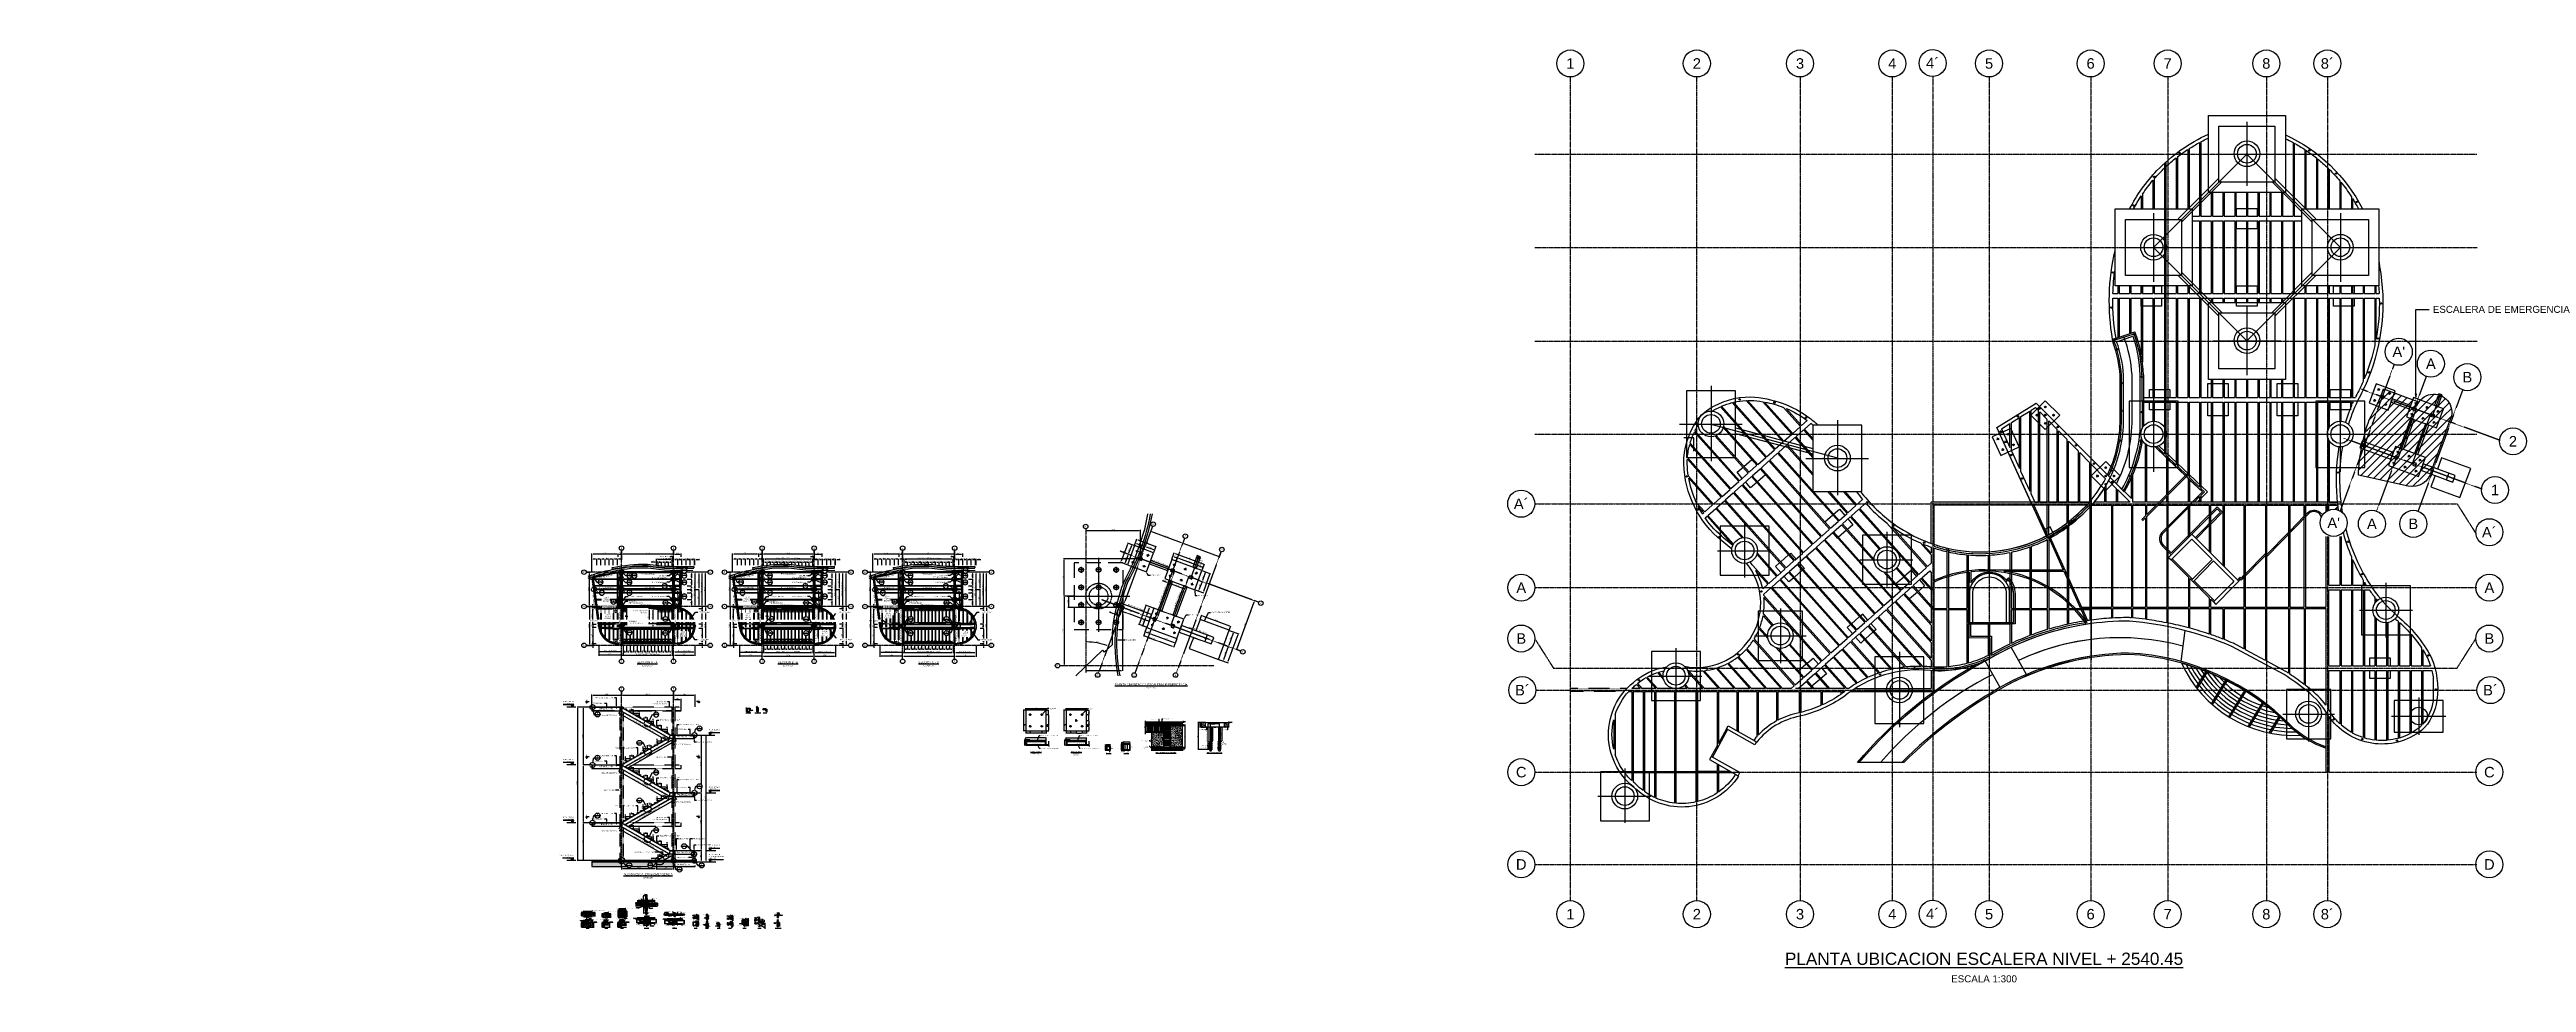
# Model space of a CAD drawing. Header units: millimetres. Extents: x -59786 to 1889966, y -10432 to 69447.
# Drawn here: x -47157 to 165028, y -10432 to 69447 of the extents above; entities that cross this region are included whole.
import ezdxf
from ezdxf import colors
from ezdxf.entities.mleader import LeaderData, LeaderLine
from ezdxf.enums import TextEntityAlignment as Align
from ezdxf.math import Vec2, Vec3

# ---------------------------------------------------------------- set-up
doc = ezdxf.new("R2010")
doc.units = ezdxf.units.MM
doc.header["$LTSCALE"] = 0.2
doc.set_wipeout_variables(frame=1)
doc.linetypes.add('CENTER', pattern=[50.8, 31.75, -6.35, 6.35, -6.35])
doc.linetypes.add('HIDDEN', pattern=[9.525, 6.35, -3.175])
for name, color, linetype in [('EE-2', 4, 'Continuous'), ('EE-5', 7, 'Continuous'), ('EE-7', 12, 'Continuous'), ('EE-COTAS', 1, 'Continuous'), ('EE-TEXTO 1', 4, 'Continuous'), ('EE-TEXTO 2', 2, 'Continuous'), ('EE-V ARMADA TIPO 4', 130, 'Continuous'), ('P1', 1, 'Continuous'), ('PTE-6x6mm', 74, 'Continuous'), ('SIM-ACHURADOS', 8, 'Continuous'), ('SIM-CONCRETO', 8, 'Continuous'), ('SIM-COTAS', 1, 'Continuous'), ('SIM-DADOS', 4, 'Continuous'), ('SIM-EJES', 8, 'CENTER'), ('SIM-OCULTOS', 8, 'HIDDEN'), ('SIM-PARAMENTO', 6, 'Continuous'), ('SIM-PELDAÑOS', 5, 'Continuous'), ('SIM-PILAS', 4, 'Continuous'), ('SIM-PLATINAS', 2, 'Continuous'), ('SIM-PTE 1-1-2x1.5', 34, 'Continuous'), ('SIM-PTE 160x65x4mm', 144, 'Continuous'), ('SIM-PTE 250x250x8mm', 51, 'Continuous'), ('SIM-PTE 300x100x7', 213, 'Continuous'), ('SIM-PTE 50x50x1.5mm', 104, 'Continuous'), ('SIM-PTE 50x50x2', 132, 'Continuous'), ('SIM-REFUERZO', 6, 'Continuous'), ('SIM-VIGAS CIMENTACION', 5, 'Continuous'), ('SIM-VIGAS DE CIMENTACION', 5, 'Continuous'), ('SIM-ZAPATA', 4, 'Continuous')]:
    doc.layers.add(name, color=color, linetype=linetype)
doc.styles.add('ARIAL EE', font='arial.ttf')
doc.styles.get("Standard").update_dxf_attribs({"font": 'arial.ttf'})
doc.dimstyles.new('EE 1_STANDAR', dxfattribs={"dimtxt": 2, "dimasz": 2, "dimexe": 1, "dimexo": 0.5, "dimgap": 0.5, "dimtad": 1, "dimdec": 0, "dimdsep": 46, "dimtxsty": 'ARIAL EE', "dimcen": 1.5, "dimclrd": 256, "dimclre": 256, "dimclrt": 2, "dimadec": 0, "dimazin": 0, "dimtfac": 1, "dimtdec": 0, "dimtix": 1, "dimtmove": 0, "dimatfit": 2, "dimfxl": 1, "dimlwd": -1, "dimlwe": -1, "dimarcsym": 0})
doc.dimstyles.new('RE - STANDAR', dxfattribs={"dimtxt": 0.002, "dimasz": 0.0015, "dimexe": 0.001, "dimexo": 0.001, "dimgap": 0.0005, "dimtad": 1, "dimzin": 4, "dimdsep": 46, "dimtxsty": 'ARIAL EE', "dimcen": -0.001, "dimclrd": 256, "dimclre": 256, "dimclrt": 2, "dimadec": 0, "dimazin": 0, "dimtfac": 1, "dimtix": 1, "dimtofl": 0, "dimtmove": 1, "dimatfit": 0, "dimfxl": 0.0015, "dimtolj": 1, "dimtzin": 4, "dimlwd": -1, "dimlwe": -1, "dimarcsym": 0})
pattern_1 = [(50, (-824749.13, -1381403.79), (145.747735, -12.751268), [15.24, -167.64]), (355, (-824749.13, -1381403.79), (-28.194737, 152.845476), [12.192, -134.112467]), (100.451445, (-824736.98, -1381404.85), (117.552998, 140.094202), [12.952007, -142.472196]), (46.1842, (-824749.13, -1381363.15), (216.863233, -33.633862), [22.86, -251.46]), (96.635558, (-824731.05, -1381365.95), (189.923307, 197.9409), [19.42802, -213.708487]), (351.184151, (-824749.13, -1381363.15), (189.923307, 197.9409), [18.287974, -201.167786]), (21, (-824728.8, -1381373.31), (121.291513, -81.8121585), [15.24, -167.64]), (326, (-824728.8, -1381373.31), (49.441623, 147.350373), [12.192, -134.112]), (71.451445, (-824718.7, -1381380.13), (170.733135, 65.538215), [12.952007, -142.47195]), (37.5, (-824749.125, -1381403.79), (2.4708826, 67.6440311), [0, -132.4864, 0, -136.144, 0, -134.62]), (7.5, (-824749.125, -1381403.79), (53.45573, 80.14446), [0, -77.6224, 0, -129.4384, 0, -51.308]), (327.5, (-824794.44, -1381403.79), (108.4724761, -4.5829952), [0, -50.8, 0, -158.496, 0, -210.312]), (317.5, (-824814.76, -1381403.79), (118.503345, 20.341193), [0, -66.04, 0, -105.2576, 0, -149.352])]

# ---------------------------------------------------------------- blocks, each defined once
blk = doc.blocks.new('Esc atras')
at = {"layer": 'SIM-PELDAÑOS'}
for points in [[(6525, 10747), (6225, 10747, 0.4142136), (6215, 10737), (6215, 10581), (6210, 10581), (6210, 10737, -0.4142136), (6225, 10752), (6525, 10752), (6525, 10747)], [(2625, 8528), (2325, 8528, 0.4142136), (2315, 8517), (2315, 8362), (2310, 8362), (2310, 8517, -0.4142136), (2325, 8532), (2625, 8532), (2625, 8528)], [(2925, 8698), (2625, 8698, 0.4142136), (2615, 8688), (2615, 8532), (2610, 8532), (2610, 8688, -0.4142136), (2625, 8703), (2925, 8703), (2925, 8698)], [(3225, 8869), (2925, 8869, 0.4142136), (2915, 8859), (2915, 8703), (2910, 8703), (2910, 8859, -0.4142136), (2925, 8874), (3225, 8874), (3225, 8869)], [(3525, 9040), (3225, 9040, 0.4142136), (3215, 9030), (3215, 8874), (3210, 8874), (3210, 9030, -0.4142136), (3225, 9045), (3525, 9045), (3525, 9040)], [(3825, 9211), (3525, 9211, 0.4142136), (3515, 9200), (3515, 9045), (3510, 9045), (3510, 9200, -0.4142136), (3525, 9215), (3825, 9215), (3825, 9211)], [(4125, 9381), (3825, 9381, 0.4142136), (3815, 9371), (3815, 9215), (3810, 9215), (3810, 9371, -0.4142136), (3825, 9386), (4125, 9386), (4125, 9381)], [(4425, 9552), (4125, 9552, 0.4142136), (4115, 9542), (4115, 9386), (4110, 9386), (4110, 9542, -0.4142136), (4125, 9557), (4425, 9557), (4425, 9552)], [(4725, 9723), (4425, 9723, 0.4142136), (4415, 9713), (4415, 9557), (4410, 9557), (4410, 9713, -0.4142136), (4425, 9728), (4725, 9728), (4725, 9723)], [(5025, 9894), (4725, 9894, 0.4142136), (4715, 9883), (4715, 9728), (4710, 9728), (4710, 9883, -0.4142136), (4725, 9898), (5025, 9898), (5025, 9894)], [(5325, 10064), (5025, 10064, 0.4142136), (5015, 10054), (5015, 9898), (5010, 9898), (5010, 10054, -0.4142136), (5025, 10069), (5325, 10069), (5325, 10064)], [(5625, 10235), (5325, 10235, 0.4142136), (5315, 10225), (5315, 10069), (5310, 10069), (5310, 10225, -0.4142136), (5325, 10240), (5625, 10240), (5625, 10235)], [(5925, 10406), (5625, 10406, 0.4142136), (5615, 10396), (5615, 10240), (5610, 10240), (5610, 10396, -0.4142136), (5625, 10411), (5925, 10411), (5925, 10406)], [(6225, 10577), (5925, 10577, 0.4142136), (5915, 10566), (5915, 10411), (5910, 10411), (5910, 10566, -0.4142136), (5925, 10581), (6225, 10581), (6225, 10577)], [(2325, 8357), (2025, 8357, 0.4142136), (2015, 8347), (2015, 8191), (2010, 8191), (2010, 8347, -0.4142136), (2025, 8362), (2325, 8362), (2325, 8357)], [(3825, 4261), (3525, 4261, 0.4142136), (3515, 4250), (3515, 4095), (3510, 4095), (3510, 4250, -0.4142136), (3525, 4265), (3825, 4265), (3825, 4261)], [(4125, 4431), (3825, 4431, 0.4142136), (3815, 4421), (3815, 4265), (3810, 4265), (3810, 4421, -0.4142136), (3825, 4436), (4125, 4436), (4125, 4431)], [(4425, 4602), (4125, 4602, 0.4142136), (4115, 4592), (4115, 4436), (4110, 4436), (4110, 4592, -0.4142136), (4125, 4607), (4425, 4607), (4425, 4602)], [(4725, 4773), (4425, 4773, 0.4142136), (4415, 4763), (4415, 4607), (4410, 4607), (4410, 4763, -0.4142136), (4425, 4778), (4725, 4778), (4725, 4773)], [(5025, 4944), (4725, 4944, 0.4142136), (4715, 4933), (4715, 4778), (4710, 4778), (4710, 4933, -0.4142136), (4725, 4948), (5025, 4948), (5025, 4944)], [(5325, 5114), (5025, 5114, 0.4142136), (5015, 5104), (5015, 4948), (5010, 4948), (5010, 5104, -0.4142136), (5025, 5119), (5325, 5119), (5325, 5114)], [(5625, 5285), (5325, 5285, 0.4142136), (5315, 5275), (5315, 5119), (5310, 5119), (5310, 5275, -0.4142136), (5325, 5290), (5625, 5290), (5625, 5285)], [(5925, 5456), (5625, 5456, 0.4142136), (5615, 5446), (5615, 5290), (5610, 5290), (5610, 5446, -0.4142136), (5625, 5461), (5925, 5461), (5925, 5456)], [(6225, 5627), (5925, 5627, 0.4142136), (5915, 5616), (5915, 5461), (5910, 5461), (5910, 5616, -0.4142136), (5925, 5631), (6225, 5631), (6225, 5627)], [(6525, 5797), (6225, 5797, 0.4142136), (6215, 5787), (6215, 5631), (6210, 5631), (6210, 5787, -0.4142136), (6225, 5802), (6525, 5802), (6525, 5797)], [(2325, 3407), (2025, 3407, 0.4142136), (2015, 3397), (2015, 3241), (2010, 3241), (2010, 3397, -0.4142136), (2025, 3412), (2325, 3412), (2325, 3407)], [(2625, 3578), (2325, 3578, 0.4142136), (2315, 3567), (2315, 3412), (2310, 3412), (2310, 3567, -0.4142136), (2325, 3582), (2625, 3582), (2625, 3578)], [(2925, 3748), (2625, 3748, 0.4142136), (2615, 3738), (2615, 3582), (2610, 3582), (2610, 3738, -0.4142136), (2625, 3753), (2925, 3753), (2925, 3748)], [(3225, 3919), (2925, 3919, 0.4142136), (2915, 3909), (2915, 3753), (2910, 3753), (2910, 3909, -0.4142136), (2925, 3924), (3225, 3924), (3225, 3919)], [(3525, 4090), (3225, 4090, 0.4142136), (3215, 4080), (3215, 3924), (3210, 3924), (3210, 4080, -0.4142136), (3225, 4095), (3525, 4095), (3525, 4090)], [(5325, 166), (5025, 166, 0.4142136), (5015, 156), (5015, 0), (5010, 0), (5010, 156, -0.4142136), (5025, 171), (5325, 171), (5325, 166)], [(5625, 337), (5325, 337, 0.4142136), (5315, 327), (5315, 171), (5310, 171), (5310, 327, -0.4142136), (5325, 342), (5625, 342), (5625, 337)], [(5925, 508), (5625, 508, 0.4142136), (5615, 497), (5615, 342), (5610, 342), (5610, 497, -0.4142136), (5625, 512), (5925, 512), (5925, 508)], [(6225, 678), (5925, 678, 0.4142136), (5915, 668), (5915, 512), (5910, 512), (5910, 668, -0.4142136), (5925, 683), (6225, 683), (6225, 678)], [(6525, 849), (6225, 849, 0.4142136), (6215, 839), (6215, 683), (6210, 683), (6210, 839, -0.4142136), (6225, 854), (6525, 854), (6525, 849)]]:
    blk.add_lwpolyline(points, format="xyb", dxfattribs=at)
for points in [[(6285, 10704), (6285, 10447), (6439, 10447), (1935, 7884), (1935, 8186), (1860, 8186)], [(6285, 5755), (6285, 5497), (6439, 5497), (1935, 2934), (1935, 3236), (1860, 3236)], [(6285, 807), (6285, 549), (6439, 549), (5474, 0), (5171, 0), (4868, 0)]]:
    blk.add_wipeout(points)
at = {"layer": 'SIM-OCULTOS'}
for p, q in [((1874, 8186), (6285, 10696)), ((6425, 10447), (1935, 7892)), ((1874, 3236), (6285, 5747)), ((6425, 5497), (1935, 2942)), ((4882, 0), (6285, 799)), ((6425, 549), (5460, 0))]:
    blk.add_line(p, q, dxfattribs=at)
at = {"layer": 'SIM-PTE 300x100x7'}
for points in [[(1935, 8186), (1860, 8186), (6285, 10704), (6285, 10447), (6439, 10447), (1935, 7884), (1935, 8186)], [(1935, 3236), (1860, 3236), (6285, 5755), (6285, 5497), (6439, 5497), (1935, 2934), (1935, 3236)]]:
    blk.add_lwpolyline(points, dxfattribs=at)
blk.add_lwpolyline([(4868, 0), (6285, 807), (6285, 549), (6439, 549), (5474, 0)], close=True, dxfattribs=at)
blk = doc.blocks.new('Esc adelante')
at = {"layer": 'SIM-OCULTOS'}
for points in [[(-658, 12837), (-558, 12837), (-558, 13137), (-658, 13137)], [(-651, 12844), (-565, 12844), (-565, 13130), (-651, 13130)], [(-658, 7886), (-558, 7886), (-558, 8186), (-658, 8186)], [(-651, 7893), (-565, 7893), (-565, 8179), (-651, 8179)], [(-658, 2936), (-558, 2936), (-558, 3236), (-658, 3236)], [(-651, 2943), (-565, 2943), (-565, 3229), (-651, 3229)]]:
    blk.add_lwpolyline(points, close=True, dxfattribs=at)
at = {"layer": 'SIM-PELDAÑOS'}
for points in [[(1465, 13137), (-658, 13137), (-658, 13142), (1465, 13142)], [(5895, 10752), (8176, 10752), (8176, 10747), (5895, 10747)], [(-658, 8191), (1465, 8191), (1465, 8186), (-658, 8186)], [(5895, 5802), (8176, 5802), (8176, 5797), (5895, 5797)], [(-658, 3241), (1465, 3241), (1465, 3236), (-658, 3236)], [(5895, 854), (8176, 854), (8176, 849), (5895, 849)]]:
    blk.add_lwpolyline(points, close=True, dxfattribs=at)
for points in [[(1465, 13137), (1995, 13137, -0.4142136), (2005, 13127), (2005, 12971), (2010, 12971), (2010, 13127, 0.4142136), (1995, 13142), (1465, 13142), (1465, 13137)], [(1995, 12967), (2295, 12967, -0.4142136), (2305, 12956), (2305, 12801), (2310, 12801), (2310, 12956, 0.4142136), (2295, 12971), (1995, 12971), (1995, 12967)], [(2295, 12796), (2595, 12796, -0.4142136), (2605, 12786), (2605, 12630), (2610, 12630), (2610, 12786, 0.4142136), (2595, 12801), (2295, 12801), (2295, 12796)], [(2595, 12625), (2895, 12625, -0.4142136), (2905, 12615), (2905, 12459), (2910, 12459), (2910, 12615, 0.4142136), (2895, 12630), (2595, 12630), (2595, 12625)], [(2895, 12454), (3195, 12454, -0.4142136), (3205, 12444), (3205, 12288), (3210, 12288), (3210, 12444, 0.4142136), (3195, 12459), (2895, 12459), (2895, 12454)], [(3195, 12284), (3495, 12284, -0.4142136), (3505, 12273), (3505, 12118), (3510, 12118), (3510, 12273, 0.4142136), (3495, 12288), (3195, 12288), (3195, 12284)], [(3495, 12113), (3795, 12113, -0.4142136), (3805, 12103), (3805, 11947), (3810, 11947), (3810, 12103, 0.4142136), (3795, 12118), (3495, 12118), (3495, 12113)], [(3795, 11942), (4095, 11942, -0.4142136), (4105, 11932), (4105, 11776), (4110, 11776), (4110, 11932, 0.4142136), (4095, 11947), (3795, 11947), (3795, 11942)], [(4095, 11772), (4395, 11772, -0.4142136), (4405, 11761), (4405, 11606), (4410, 11606), (4410, 11761, 0.4142136), (4395, 11776), (4095, 11776), (4095, 11772)], [(4395, 11601), (4695, 11601, -0.4142136), (4705, 11591), (4705, 11435), (4710, 11435), (4710, 11591, 0.4142136), (4695, 11606), (4395, 11606), (4395, 11601)], [(4695, 11430), (4995, 11430, -0.4142136), (5005, 11420), (5005, 11264), (5010, 11264), (5010, 11420, 0.4142136), (4995, 11435), (4695, 11435), (4695, 11430)], [(4995, 11259), (5295, 11259, -0.4142136), (5305, 11249), (5305, 11093), (5310, 11093), (5310, 11249, 0.4142136), (5295, 11264), (4995, 11264), (4995, 11259)], [(5295, 11089), (5595, 11089, -0.4142136), (5605, 11078), (5605, 10923), (5610, 10923), (5610, 11078, 0.4142136), (5595, 11093), (5295, 11093), (5295, 11089)], [(5595, 10918), (5895, 10918, -0.4142136), (5905, 10908), (5905, 10752), (5910, 10752), (5910, 10908, 0.4142136), (5895, 10923), (5595, 10923), (5595, 10918)], [(1465, 8186), (1995, 8186, -0.4142136), (2005, 8176), (2005, 8020), (2010, 8020), (2010, 8176, 0.4142136), (1995, 8191), (1465, 8191), (1465, 8186)], [(1995, 8016), (2295, 8016, -0.4142136), (2305, 8005), (2305, 7850), (2310, 7850), (2310, 8005, 0.4142136), (2295, 8020), (1995, 8020), (1995, 8016)], [(2295, 7845), (2595, 7845, -0.4142136), (2605, 7835), (2605, 7679), (2610, 7679), (2610, 7835, 0.4142136), (2595, 7850), (2295, 7850), (2295, 7845)], [(2595, 7674), (2895, 7674, -0.4142136), (2905, 7664), (2905, 7508), (2910, 7508), (2910, 7664, 0.4142136), (2895, 7679), (2595, 7679), (2595, 7674)], [(2895, 7504), (3195, 7504, -0.4142136), (3205, 7493), (3205, 7338), (3210, 7338), (3210, 7493, 0.4142136), (3195, 7508), (2895, 7508), (2895, 7504)], [(3195, 7333), (3495, 7333, -0.4142136), (3505, 7323), (3505, 7167), (3510, 7167), (3510, 7323, 0.4142136), (3495, 7338), (3195, 7338), (3195, 7333)], [(3495, 7162), (3795, 7162, -0.4142136), (3805, 7152), (3805, 6996), (3810, 6996), (3810, 7152, 0.4142136), (3795, 7167), (3495, 7167), (3495, 7162)], [(3795, 6992), (4095, 6992, -0.4142136), (4105, 6982), (4105, 6826), (4110, 6826), (4110, 6982, 0.4142136), (4095, 6997), (3795, 6997), (3795, 6992)], [(4095, 6821), (4395, 6821, -0.4142136), (4405, 6811), (4405, 6655), (4410, 6655), (4410, 6811, 0.4142136), (4395, 6826), (4095, 6826), (4095, 6821)], [(4395, 6650), (4695, 6650, -0.4142136), (4705, 6640), (4705, 6485), (4710, 6485), (4710, 6640, 0.4142136), (4695, 6655), (4395, 6655), (4395, 6650)], [(4695, 6480), (4995, 6480, -0.4142136), (5005, 6470), (5005, 6314), (5010, 6314), (5010, 6470, 0.4142136), (4995, 6485), (4695, 6485), (4695, 6480)], [(4995, 6309), (5295, 6309, -0.4142136), (5305, 6299), (5305, 6143), (5310, 6143), (5310, 6299, 0.4142136), (5295, 6314), (4995, 6314), (4995, 6309)], [(5295, 6139), (5595, 6139, -0.4142136), (5605, 6128), (5605, 5973), (5610, 5973), (5610, 6128, 0.4142136), (5595, 6143), (5295, 6143), (5295, 6139)], [(5595, 5968), (5895, 5968, -0.4142136), (5905, 5958), (5905, 5802), (5910, 5802), (5910, 5958, 0.4142136), (5895, 5973), (5595, 5973), (5595, 5968)], [(1465, 3236), (1995, 3236, -0.4142136), (2005, 3226), (2005, 3070), (2010, 3070), (2010, 3226, 0.4142136), (1995, 3241), (1465, 3241), (1465, 3236)], [(1995, 3066), (2295, 3066, -0.4142136), (2305, 3055), (2305, 2900), (2310, 2900), (2310, 3055, 0.4142136), (2295, 3070), (1995, 3070), (1995, 3066)], [(2295, 2895), (2595, 2895, -0.4142136), (2605, 2885), (2605, 2729), (2610, 2729), (2610, 2885, 0.4142136), (2595, 2900), (2295, 2900), (2295, 2895)], [(2595, 2725), (2895, 2725, -0.4142136), (2905, 2715), (2905, 2559), (2910, 2559), (2910, 2715, 0.4142136), (2895, 2730), (2595, 2730), (2595, 2725)], [(2895, 2554), (3195, 2554, -0.4142136), (3205, 2544), (3205, 2388), (3210, 2388), (3210, 2544, 0.4142136), (3195, 2559), (2895, 2559), (2895, 2554)], [(3195, 2384), (3495, 2384, -0.4142136), (3505, 2374), (3505, 2218), (3510, 2218), (3510, 2374, 0.4142136), (3495, 2389), (3195, 2389), (3195, 2384)], [(3495, 2213), (3795, 2213, -0.4142136), (3805, 2203), (3805, 2047), (3810, 2047), (3810, 2203, 0.4142136), (3795, 2218), (3495, 2218), (3495, 2213)], [(3795, 2043), (4095, 2043, -0.4142136), (4105, 2032), (4105, 1877), (4110, 1877), (4110, 2032, 0.4142136), (4095, 2048), (3795, 2048), (3795, 2043)], [(4095, 1872), (4395, 1872, -0.4142136), (4405, 1862), (4405, 1706), (4410, 1706), (4410, 1862, 0.4142136), (4395, 1877), (4095, 1877), (4095, 1872)], [(4395, 1702), (4695, 1702, -0.4142136), (4705, 1692), (4705, 1536), (4710, 1536), (4710, 1692, 0.4142136), (4695, 1707), (4395, 1707), (4395, 1702)], [(4695, 1531), (4995, 1531, -0.4142136), (5005, 1521), (5005, 1365), (5010, 1365), (5010, 1521, 0.4142136), (4995, 1536), (4695, 1536), (4695, 1531)], [(4995, 1361), (5295, 1361, -0.4142136), (5305, 1351), (5305, 1195), (5310, 1195), (5310, 1351, 0.4142136), (5295, 1366), (4995, 1366), (4995, 1361)], [(5295, 1190), (5595, 1190, -0.4142136), (5605, 1180), (5605, 1024), (5610, 1024), (5610, 1180, 0.4142136), (5595, 1195), (5295, 1195), (5295, 1190)], [(5595, 1020), (5895, 1020, -0.4142136), (5905, 1010), (5905, 854), (5910, 854), (5910, 1010, 0.4142136), (5895, 1025), (5595, 1025), (5595, 1020)]]:
    blk.add_lwpolyline(points, format="xyb", dxfattribs=at)
at = {"layer": 'SIM-PTE 300x100x7'}
for points in [[(8076, 10447), (8176, 10447), (8176, 10747), (8076, 10747)], [(8083, 10454), (8169, 10454), (8169, 10740), (8083, 10740)], [(8076, 5497), (8176, 5497), (8176, 5797), (8076, 5797)], [(8083, 5504), (8169, 5504), (8169, 5790), (8083, 5790)], [(8076, 549), (8176, 549), (8176, 849), (8076, 849)], [(8083, 556), (8169, 556), (8169, 842), (8083, 842)]]:
    blk.add_lwpolyline(points, close=True, dxfattribs=at)
at = {"layer": 'SIM-PTE 50x50x2'}
for points in [[(161, 13087), (211, 13087), (211, 13137), (161, 13137)], [(163, 13089), (209, 13089), (209, 13135), (163, 13135)], [(586, 13087), (636, 13087), (636, 13137), (586, 13137)], [(588, 13089), (634, 13089), (634, 13135), (588, 13135)], [(7434, 10697), (7384, 10697), (7384, 10747), (7434, 10747)], [(7432, 10699), (7386, 10699), (7386, 10745), (7432, 10745)], [(7792, 10697), (7742, 10697), (7742, 10747), (7792, 10747)], [(7790, 10699), (7744, 10699), (7744, 10745), (7790, 10745)], [(157, 8136), (207, 8136), (207, 8186), (157, 8186)], [(159, 8138), (205, 8138), (205, 8184), (159, 8184)], [(586, 8136), (636, 8136), (636, 8186), (586, 8186)], [(588, 8138), (634, 8138), (634, 8184), (588, 8184)], [(7434, 5747), (7384, 5747), (7384, 5797), (7434, 5797)], [(7432, 5749), (7386, 5749), (7386, 5795), (7432, 5795)], [(7792, 5747), (7742, 5747), (7742, 5797), (7792, 5797)], [(7790, 5749), (7744, 5749), (7744, 5795), (7790, 5795)], [(161, 3186), (211, 3186), (211, 3236), (161, 3236)], [(163, 3188), (209, 3188), (209, 3234), (163, 3234)], [(586, 3186), (636, 3186), (636, 3236), (586, 3236)], [(588, 3188), (634, 3188), (634, 3234), (588, 3234)], [(7434, 799), (7384, 799), (7384, 849), (7434, 849)], [(7432, 801), (7386, 801), (7386, 847), (7432, 847)], [(7792, 799), (7742, 799), (7742, 849), (7792, 849)], [(7790, 801), (7744, 801), (7744, 847), (7790, 847)]]:
    blk.add_lwpolyline(points, close=True, dxfattribs=at)
for points in [[(6285, 10447), (6285, 10747), (6060, 10747), (1935, 13095), (1935, 12837), (1781, 12837), (5981, 10447)], [(6285, 5497), (6285, 5797), (6060, 5797), (1935, 8144), (1935, 7886), (1781, 7886), (5981, 5497)], [(6285, 549), (6285, 849), (6060, 849), (1935, 3194), (1935, 2936), (1781, 2936), (5981, 549)]]:
    blk.add_wipeout(points).dxf.layer = 'SIM-PTE 300x100x7'
at = {"layer": 'SIM-OCULTOS'}
for p, q in [((1835, 13130), (-565, 13130)), ((-565, 12844), (1835, 12844)), ((8076, 10740, -4), (6385, 10740)), ((6385, 10454), (8076, 10454, -4)), ((1835, 8179), (-558, 8179, 0)), ((-558, 7893, 0), (1835, 7893)), ((8076, 5790, -4), (6385, 5790)), ((6385, 5504), (8076, 5504, -4)), ((1835, 3229), (-558, 3229, 0)), ((-558, 2943, 0), (1835, 2943)), ((8076, 842, -4), (6385, 842)), ((6385, 556), (8076, 556, -4))]:
    blk.add_line(p, q, dxfattribs=at)
for points in [[(6285, 10454), (5983, 10454), (1795, 12834)], [(6285, 10740), (6058, 10740), (1935, 13084)], [(6285, 5504), (5983, 5504), (1791, 7886)], [(6285, 5790), (6058, 5790), (1935, 8134)], [(6285, 556), (5983, 556), (1795, 2936)], [(6285, 842), (6058, 842), (2010, 3143)]]:
    blk.add_lwpolyline(points, dxfattribs=at)
at = {"layer": 'SIM-PTE 300x100x7'}
for p, q in [((5981, 10447), (6060, 10747)), ((5981, 5497), (6061, 5797)), ((5981, 549), (6060, 849))]:
    blk.add_line(p, q, dxfattribs=at)
for points in [[(-658, 12837), (1835, 12837), (1835, 13137), (-658, 13137)], [(1835, 12837), (1935, 12837), (1935, 13137), (1835, 13137)], [(1842, 12844), (1928, 12844), (1928, 13130), (1842, 13130)], [(6285, 10447), (6385, 10447), (6385, 10747), (6285, 10747)], [(6292, 10454), (6378, 10454), (6378, 10740), (6292, 10740)], [(6385, 10447), (8076, 10447), (8076, 10747), (6385, 10747)], [(-658, 7886), (1835, 7886), (1835, 8186), (-658, 8186)], [(1835, 7886), (1935, 7886), (1935, 8186), (1835, 8186)], [(1842, 7893), (1928, 7893), (1928, 8179), (1842, 8179)], [(6285, 5497), (6385, 5497), (6385, 5797), (6285, 5797)], [(6292, 5504), (6378, 5504), (6378, 5790), (6292, 5790)], [(6385, 5497), (8076, 5497), (8076, 5797), (6385, 5797)], [(-658, 2936), (1835, 2936), (1835, 3236), (-658, 3236)], [(1781, 2936), (1935, 2936), (1935, 3194), (6060, 849), (6285, 849), (6285, 549), (5981, 549)], [(1835, 2936), (1935, 2936), (1935, 3236), (1835, 3236)], [(1842, 2943), (1928, 2943), (1928, 3229), (1842, 3229)], [(6285, 549), (6385, 549), (6385, 849), (6285, 849)], [(6292, 556), (6378, 556), (6378, 842), (6292, 842)], [(6385, 549), (8076, 549), (8076, 849), (6385, 849)]]:
    blk.add_lwpolyline(points, close=True, dxfattribs=at)
for points in [[(6285, 10447), (5981, 10447), (1781, 12837), (1935, 12837), (1935, 13095), (6060, 10747), (6285, 10747), (6285, 10447)], [(1935, 8144), (6060, 5797), (6285, 5797), (6285, 5497), (5981, 5497), (1781, 7886), (1935, 7886), (1935, 8144)]]:
    blk.add_lwpolyline(points, dxfattribs=at)
at = {"layer": 'SIM-PTE 50x50x2'}
for points in [[(1010, 13087), (1060, 13087), (1060, 13137), (1010, 13137)], [(1012, 13089), (1058, 13089), (1058, 13135), (1012, 13135)], [(1435, 13087), (1485, 13087), (1485, 13137), (1435, 13137)], [(1437, 13089), (1483, 13089), (1483, 13135), (1437, 13135)], [(6718, 10697), (6668, 10697), (6668, 10747), (6718, 10747)], [(6716, 10699), (6670, 10699), (6670, 10745), (6716, 10745)], [(7076, 10697), (7026, 10697), (7026, 10747), (7076, 10747)], [(7074, 10699), (7028, 10699), (7028, 10745), (7074, 10745)], [(1010, 8136), (1060, 8136), (1060, 8186), (1010, 8186)], [(1012, 8138), (1058, 8138), (1058, 8184), (1012, 8184)], [(1435, 8136), (1485, 8136), (1485, 8186), (1435, 8186)], [(1437, 8138), (1483, 8138), (1483, 8184), (1437, 8184)], [(6718, 5747), (6668, 5747), (6668, 5797), (6718, 5797)], [(6716, 5749), (6670, 5749), (6670, 5795), (6716, 5795)], [(7076, 5747), (7026, 5747), (7026, 5797), (7076, 5797)], [(7074, 5749), (7028, 5749), (7028, 5795), (7074, 5795)], [(1010, 3186), (1060, 3186), (1060, 3236), (1010, 3236)], [(1012, 3188), (1058, 3188), (1058, 3234), (1012, 3234)], [(1435, 3186), (1485, 3186), (1485, 3236), (1435, 3236)], [(1437, 3188), (1483, 3188), (1483, 3234), (1437, 3234)], [(6718, 799), (6668, 799), (6668, 849), (6718, 849)], [(6716, 801), (6670, 801), (6670, 847), (6716, 847)], [(7076, 799), (7026, 799), (7026, 849), (7076, 849)], [(7074, 801), (7028, 801), (7028, 847), (7074, 847)]]:
    blk.add_lwpolyline(points, close=True, dxfattribs=at)
blk = doc.blocks.new('*D8')
at = {"layer": 'SIM-COTAS', "transparency": 16777216}
for p, q in [((8165, 854), (8731, 854)), ((8681, 0), (8681, 754)), ((8165, -100), (8731, -100))]:
    blk.add_line(p, q, dxfattribs=at)
for points in [[(8665, 754), (8698, 754), (8681, 854)], [(8665, 0), (8698, 0), (8681, -100)]]:
    blk.add_solid(points, dxfattribs=at)
at = {"layer": 'SIM-COTAS', "color": 2, "transparency": 16777216, "insert": (8605, 377), "char_height": 100, "attachment_point": 5, "rotation": 90, "style": 'ARIAL EE'}
blk.add_mtext('954', dxfattribs=at)
blk = doc.blocks.new('*D9')
at = {"layer": 'SIM-COTAS', "transparency": 16777216}
for p, q in [((8165, 5802), (8731, 5802)), ((8681, 954), (8681, 5702)), ((8165, 854), (8731, 854))]:
    blk.add_line(p, q, dxfattribs=at)
for points in [[(8665, 5702), (8698, 5702), (8681, 5802)], [(8665, 954), (8698, 954), (8681, 854)]]:
    blk.add_solid(points, dxfattribs=at)
at = {"layer": 'SIM-COTAS', "color": 2, "transparency": 16777216, "insert": (8605, 3328), "char_height": 100, "attachment_point": 5, "rotation": 90, "style": 'ARIAL EE'}
blk.add_mtext('4948', dxfattribs=at)
blk = doc.blocks.new('*D2')
at = {"layer": 'SIM-COTAS', "transparency": 16777216}
for p, q in [((8165, 10752), (8731, 10752)), ((8681, 5902), (8681, 10652)), ((8165, 5802), (8731, 5802))]:
    blk.add_line(p, q, dxfattribs=at)
for points in [[(8665, 10652), (8698, 10652), (8681, 10752)], [(8665, 5902), (8698, 5902), (8681, 5802)]]:
    blk.add_solid(points, dxfattribs=at)
at = {"layer": 'SIM-COTAS', "color": 2, "transparency": 16777216, "insert": (8605, 8277), "char_height": 100, "attachment_point": 5, "rotation": 90, "style": 'ARIAL EE'}
blk.add_mtext('4950', dxfattribs=at)
blk = doc.blocks.new('*D3')
at = {"layer": 'SIM-COTAS', "transparency": 16777216}
for p, q in [((8165, 10752), (9135, 10752)), ((9085, 0), (9085, 10652)), ((8165, -100), (9135, -100))]:
    blk.add_line(p, q, dxfattribs=at)
for points in [[(9068, 10652), (9101, 10652), (9085, 10752)], [(9068, 0), (9101, 0), (9085, -100)]]:
    blk.add_solid(points, dxfattribs=at)
at = {"layer": 'SIM-COTAS', "color": 2, "transparency": 16777216, "insert": (9008, 5326), "char_height": 100, "attachment_point": 5, "rotation": 90, "style": 'ARIAL EE'}
blk.add_mtext('10852', dxfattribs=at)
blk = doc.blocks.new('*D4')
at = {"layer": 'SIM-COTAS', "transparency": 16777216}
for p, q in [((-723, 3241), (-1472, 3241)), ((-1422, 100), (-1422, 3141)), ((-723, 0), (-1472, 0))]:
    blk.add_line(p, q, dxfattribs=at)
for points in [[(-1439, 3141), (-1405, 3141), (-1422, 3241)], [(-1439, 100), (-1405, 100), (-1422, 0)]]:
    blk.add_solid(points, dxfattribs=at)
at = {"layer": 'SIM-COTAS', "color": 2, "transparency": 16777216, "insert": (-1498, 1621), "char_height": 100, "attachment_point": 5, "rotation": 90, "style": 'ARIAL EE'}
blk.add_mtext('3241', dxfattribs=at)
blk = doc.blocks.new('*D5')
at = {"layer": 'SIM-COTAS', "transparency": 16777216}
for p, q in [((-723, 8191), (-1472, 8191)), ((-1422, 3341), (-1422, 8091)), ((-723, 3241), (-1472, 3241))]:
    blk.add_line(p, q, dxfattribs=at)
for points in [[(-1439, 8091), (-1405, 8091), (-1422, 8191)], [(-1439, 3341), (-1405, 3341), (-1422, 3241)]]:
    blk.add_solid(points, dxfattribs=at)
at = {"layer": 'SIM-COTAS', "color": 2, "transparency": 16777216, "insert": (-1498, 5716), "char_height": 100, "attachment_point": 5, "rotation": 90, "style": 'ARIAL EE'}
blk.add_mtext('4950', dxfattribs=at)
blk = doc.blocks.new('*D6')
at = {"layer": 'SIM-COTAS', "transparency": 16777216}
for p, q in [((-723, 13142), (-1472, 13142)), ((-1422, 8291), (-1422, 13042)), ((-723, 8191), (-1472, 8191))]:
    blk.add_line(p, q, dxfattribs=at)
for points in [[(-1439, 13042), (-1405, 13042), (-1422, 13142)], [(-1439, 8291), (-1405, 8291), (-1422, 8191)]]:
    blk.add_solid(points, dxfattribs=at)
at = {"layer": 'SIM-COTAS', "color": 2, "transparency": 16777216, "insert": (-1498, 10667), "char_height": 100, "attachment_point": 5, "rotation": 90, "style": 'ARIAL EE'}
blk.add_mtext('4951', dxfattribs=at)
blk = doc.blocks.new('*D7')
at = {"layer": 'SIM-COTAS', "transparency": 16777216}
for p, q in [((-723, 13142), (-1944, 13142)), ((-1894, 100), (-1894, 13042)), ((-723, 0), (-1944, 0))]:
    blk.add_line(p, q, dxfattribs=at)
for points in [[(-1911, 13042), (-1878, 13042), (-1894, 13142)], [(-1911, 100), (-1878, 100), (-1894, 0)]]:
    blk.add_solid(points, dxfattribs=at)
at = {"layer": 'SIM-COTAS', "color": 2, "transparency": 16777216, "insert": (-1970, 6571), "char_height": 100, "attachment_point": 5, "rotation": 90, "style": 'ARIAL EE'}
blk.add_mtext('13142', dxfattribs=at)
blk = doc.blocks.new('*D10')
at = {"layer": 'SIM-COTAS', "transparency": 16777216}
for p, q in [((4960, 171), (4370, 171)), ((4420, 71), (4420, 0)), ((4689, -100), (4370, -100))]:
    blk.add_line(p, q, dxfattribs=at)
for points in [[(4404, 71), (4437, 71), (4420, 171)], [(4404, 0), (4437, 0), (4420, -100)]]:
    blk.add_solid(points, dxfattribs=at)
at = {"layer": 'SIM-COTAS', "color": 2, "transparency": 16777216, "insert": (4345, 35), "char_height": 100, "attachment_point": 5, "rotation": 90, "style": 'ARIAL EE'}
blk.add_mtext('271', dxfattribs=at)
blk = doc.blocks.new('*D11')
at = {"layer": 'SIM-COTAS', "transparency": 16777216}
for p, q in [((4970, 181), (4970, 516)), ((5070, 466), (5170, 466)), ((5270, 352), (5270, 516))]:
    blk.add_line(p, q, dxfattribs=at)
for points in [[(5070, 482), (5070, 449), (4970, 466)], [(5170, 482), (5170, 449), (5270, 466)]]:
    blk.add_solid(points, dxfattribs=at)
at = {"layer": 'SIM-COTAS', "color": 2, "transparency": 16777216, "insert": (5120, 542), "char_height": 100, "attachment_point": 5, "style": 'ARIAL EE'}
blk.add_mtext('300', dxfattribs=at)
blk = doc.blocks.new('*D12')
at = {"layer": 'SIM-COTAS', "transparency": 16777216}
for p, q in [((4970, 1546), (4970, 1684)), ((5170, 1634), (5070, 1634)), ((5270, 1376), (5270, 1684))]:
    blk.add_line(p, q, dxfattribs=at)
for points in [[(5070, 1650), (5070, 1617), (4970, 1634)], [(5170, 1650), (5170, 1617), (5270, 1634)]]:
    blk.add_solid(points, dxfattribs=at)
at = {"layer": 'SIM-COTAS', "color": 2, "transparency": 16777216, "insert": (5120, 1710), "char_height": 100, "attachment_point": 5, "style": 'ARIAL EE'}
blk.add_mtext('300', dxfattribs=at)
blk = doc.blocks.new('*D13')
at = {"layer": 'SIM-COTAS', "transparency": 16777216}
for p, q in [((5280, 1366), (5801, 1366)), ((5580, 1195), (5801, 1195)), ((5751, 1466), (5751, 1566)), ((5751, 1366), (5751, 1195)), ((5751, 1095), (5751, 995))]:
    blk.add_line(p, q, dxfattribs=at)
for points in [[(5734, 1466), (5767, 1466), (5751, 1366)], [(5734, 1095), (5767, 1095), (5751, 1195)]]:
    blk.add_solid(points, dxfattribs=at)
at = {"layer": 'SIM-COTAS', "color": 2, "transparency": 16777216, "insert": (5675, 1280), "char_height": 100, "attachment_point": 5, "rotation": 90, "style": 'ARIAL EE'}
blk.add_mtext('171', dxfattribs=at)
blk = doc.blocks.new('*D14')
at = {"layer": 'SIM-COTAS', "transparency": 16777216}
for p, q in [((3770, 2228), (3770, 2366)), ((3970, 2316), (3870, 2316)), ((4070, 2058), (4070, 2366))]:
    blk.add_line(p, q, dxfattribs=at)
for points in [[(3870, 2332), (3870, 2299), (3770, 2316)], [(3970, 2332), (3970, 2299), (4070, 2316)]]:
    blk.add_solid(points, dxfattribs=at)
at = {"layer": 'SIM-COTAS', "color": 2, "transparency": 16777216, "insert": (3920, 2392), "char_height": 100, "attachment_point": 5, "style": 'ARIAL EE'}
blk.add_mtext('300', dxfattribs=at)
blk = doc.blocks.new('*D15')
at = {"layer": 'SIM-COTAS', "transparency": 16777216}
for p, q in [((4551, 2148), (4551, 2248)), ((4080, 2048), (4601, 2048)), ((4380, 1877), (4601, 1877)), ((4551, 2048), (4551, 1877)), ((4551, 1777), (4551, 1677))]:
    blk.add_line(p, q, dxfattribs=at)
for points in [[(4534, 2148), (4567, 2148), (4551, 2048)], [(4534, 1777), (4567, 1777), (4551, 1877)]]:
    blk.add_solid(points, dxfattribs=at)
at = {"layer": 'SIM-COTAS', "color": 2, "transparency": 16777216, "insert": (4475, 1962), "char_height": 100, "attachment_point": 5, "rotation": 90, "style": 'ARIAL EE'}
blk.add_mtext('171', dxfattribs=at)
blk = doc.blocks.new('*D16')
at = {"layer": 'SIM-COTAS', "transparency": 16777216}
for p, q in [((2570, 2910), (2570, 3048)), ((2770, 2998), (2670, 2998)), ((2870, 2740), (2870, 3048))]:
    blk.add_line(p, q, dxfattribs=at)
for points in [[(2670, 3014), (2670, 2981), (2570, 2998)], [(2770, 3014), (2770, 2981), (2870, 2998)]]:
    blk.add_solid(points, dxfattribs=at)
at = {"layer": 'SIM-COTAS', "color": 2, "transparency": 16777216, "insert": (2720, 3074), "char_height": 100, "attachment_point": 5, "style": 'ARIAL EE'}
blk.add_mtext('300', dxfattribs=at)
blk = doc.blocks.new('*D17')
at = {"layer": 'SIM-COTAS', "transparency": 16777216}
for p, q in [((2880, 2730), (3401, 2730)), ((3180, 2559), (3401, 2559)), ((3351, 2830), (3351, 2930)), ((3351, 2730), (3351, 2559)), ((3351, 2459), (3351, 2359))]:
    blk.add_line(p, q, dxfattribs=at)
for points in [[(3334, 2830), (3367, 2830), (3351, 2730)], [(3334, 2459), (3367, 2459), (3351, 2559)]]:
    blk.add_solid(points, dxfattribs=at)
at = {"layer": 'SIM-COTAS', "color": 2, "transparency": 16777216, "insert": (3275, 2644), "char_height": 100, "attachment_point": 5, "rotation": 90, "style": 'ARIAL EE'}
blk.add_mtext('171', dxfattribs=at)
blk = doc.blocks.new('*D18')
at = {"layer": 'SIM-COTAS', "transparency": 16777216}
for p, q in [((4970, 6496), (4970, 6633)), ((5170, 6583), (5070, 6583)), ((5270, 6325), (5270, 6633))]:
    blk.add_line(p, q, dxfattribs=at)
for points in [[(5070, 6600), (5070, 6567), (4970, 6583)], [(5170, 6600), (5170, 6567), (5270, 6583)]]:
    blk.add_solid(points, dxfattribs=at)
at = {"layer": 'SIM-COTAS', "color": 2, "transparency": 16777216, "insert": (5120, 6659), "char_height": 100, "attachment_point": 5, "style": 'ARIAL EE'}
blk.add_mtext('300', dxfattribs=at)
blk = doc.blocks.new('*D19')
at = {"layer": 'SIM-COTAS', "transparency": 16777216}
for p, q in [((5751, 6414), (5751, 6514)), ((5280, 6314), (5801, 6314)), ((5580, 6143), (5801, 6143)), ((5751, 6314), (5751, 6143)), ((5751, 6043), (5751, 5943))]:
    blk.add_line(p, q, dxfattribs=at)
for points in [[(5734, 6414), (5767, 6414), (5751, 6314)], [(5734, 6043), (5767, 6043), (5751, 6143)]]:
    blk.add_solid(points, dxfattribs=at)
at = {"layer": 'SIM-COTAS', "color": 2, "transparency": 16777216, "insert": (5675, 6229), "char_height": 100, "attachment_point": 5, "rotation": 90, "style": 'ARIAL EE'}
blk.add_mtext('171', dxfattribs=at)
blk = doc.blocks.new('*D20')
at = {"layer": 'SIM-COTAS', "transparency": 16777216}
for p, q in [((3770, 7178), (3770, 7315)), ((3970, 7265), (3870, 7265)), ((4070, 7007), (4070, 7315))]:
    blk.add_line(p, q, dxfattribs=at)
for points in [[(3870, 7282), (3870, 7249), (3770, 7265)], [(3970, 7282), (3970, 7249), (4070, 7265)]]:
    blk.add_solid(points, dxfattribs=at)
at = {"layer": 'SIM-COTAS', "color": 2, "transparency": 16777216, "insert": (3920, 7341), "char_height": 100, "attachment_point": 5, "style": 'ARIAL EE'}
blk.add_mtext('300', dxfattribs=at)
blk = doc.blocks.new('*D21')
at = {"layer": 'SIM-COTAS', "transparency": 16777216}
for p, q in [((4080, 6997), (4601, 6997)), ((4380, 6826), (4601, 6826)), ((4551, 7097), (4551, 7197)), ((4551, 6997), (4551, 6826)), ((4551, 6726), (4551, 6626))]:
    blk.add_line(p, q, dxfattribs=at)
for points in [[(4534, 7097), (4567, 7097), (4551, 6997)], [(4534, 6726), (4567, 6726), (4551, 6826)]]:
    blk.add_solid(points, dxfattribs=at)
at = {"layer": 'SIM-COTAS', "color": 2, "transparency": 16777216, "insert": (4475, 6911), "char_height": 100, "attachment_point": 5, "rotation": 90, "style": 'ARIAL EE'}
blk.add_mtext('171', dxfattribs=at)
blk = doc.blocks.new('*D22')
at = {"layer": 'SIM-COTAS', "transparency": 16777216}
for p, q in [((2570, 7860), (2570, 7997)), ((2770, 7947), (2670, 7947)), ((2870, 7689), (2870, 7997))]:
    blk.add_line(p, q, dxfattribs=at)
for points in [[(2670, 7964), (2670, 7931), (2570, 7947)], [(2770, 7964), (2770, 7931), (2870, 7947)]]:
    blk.add_solid(points, dxfattribs=at)
at = {"layer": 'SIM-COTAS', "color": 2, "transparency": 16777216, "insert": (2720, 8023), "char_height": 100, "attachment_point": 5, "style": 'ARIAL EE'}
blk.add_mtext('300', dxfattribs=at)
blk = doc.blocks.new('*D23')
at = {"layer": 'SIM-COTAS', "transparency": 16777216}
for p, q in [((2880, 7679), (3401, 7679)), ((3180, 7509), (3401, 7509)), ((3351, 7779), (3351, 7879)), ((3351, 7679), (3351, 7509)), ((3351, 7409), (3351, 7309))]:
    blk.add_line(p, q, dxfattribs=at)
for points in [[(3334, 7779), (3367, 7779), (3351, 7679)], [(3334, 7409), (3367, 7409), (3351, 7509)]]:
    blk.add_solid(points, dxfattribs=at)
at = {"layer": 'SIM-COTAS', "color": 2, "transparency": 16777216, "insert": (3275, 7594), "char_height": 100, "attachment_point": 5, "rotation": 90, "style": 'ARIAL EE'}
blk.add_mtext('171', dxfattribs=at)
blk = doc.blocks.new('*D24')
at = {"layer": 'SIM-COTAS', "transparency": 16777216}
for p, q in [((2570, 3763), (2570, 4072)), ((2670, 4022), (2770, 4022)), ((2870, 3934), (2870, 4072))]:
    blk.add_line(p, q, dxfattribs=at)
for points in [[(2670, 4038), (2670, 4005), (2570, 4022)], [(2770, 4038), (2770, 4005), (2870, 4022)]]:
    blk.add_solid(points, dxfattribs=at)
at = {"layer": 'SIM-COTAS', "color": 2, "transparency": 16777216, "insert": (2720, 4098), "char_height": 100, "attachment_point": 5, "style": 'ARIAL EE'}
blk.add_mtext('300', dxfattribs=at)
blk = doc.blocks.new('*D25')
at = {"layer": 'SIM-COTAS', "transparency": 16777216}
for p, q in [((2560, 3753), (2139, 3753)), ((2260, 3582), (2139, 3582)), ((2189, 3853), (2189, 3953)), ((2189, 3753), (2189, 3582)), ((2189, 3482), (2189, 3382))]:
    blk.add_line(p, q, dxfattribs=at)
for points in [[(2173, 3853), (2206, 3853), (2189, 3753)], [(2173, 3482), (2206, 3482), (2189, 3582)]]:
    blk.add_solid(points, dxfattribs=at)
at = {"layer": 'SIM-COTAS', "color": 2, "transparency": 16777216, "insert": (2114, 3668), "char_height": 100, "attachment_point": 5, "rotation": 90, "style": 'ARIAL EE'}
blk.add_mtext('171', dxfattribs=at)
blk = doc.blocks.new('*D26')
at = {"layer": 'SIM-COTAS', "transparency": 16777216}
for p, q in [((4070, 4617), (4070, 4925)), ((4170, 4875), (4270, 4875)), ((4370, 4788), (4370, 4925))]:
    blk.add_line(p, q, dxfattribs=at)
for points in [[(4170, 4892), (4170, 4859), (4070, 4875)], [(4270, 4892), (4270, 4859), (4370, 4875)]]:
    blk.add_solid(points, dxfattribs=at)
at = {"layer": 'SIM-COTAS', "color": 2, "transparency": 16777216, "insert": (4220, 4951), "char_height": 100, "attachment_point": 5, "style": 'ARIAL EE'}
blk.add_mtext('300', dxfattribs=at)
blk = doc.blocks.new('*D27')
at = {"layer": 'SIM-COTAS', "transparency": 16777216}
for p, q in [((4060, 4607), (3639, 4607)), ((3760, 4436), (3639, 4436)), ((3689, 4707), (3689, 4807)), ((3689, 4607), (3689, 4436)), ((3689, 4336), (3689, 4236))]:
    blk.add_line(p, q, dxfattribs=at)
for points in [[(3673, 4707), (3706, 4707), (3689, 4607)], [(3673, 4336), (3706, 4336), (3689, 4436)]]:
    blk.add_solid(points, dxfattribs=at)
at = {"layer": 'SIM-COTAS', "color": 2, "transparency": 16777216, "insert": (3614, 4522), "char_height": 100, "attachment_point": 5, "rotation": 90, "style": 'ARIAL EE'}
blk.add_mtext('171', dxfattribs=at)
blk = doc.blocks.new('*D28')
at = {"layer": 'SIM-COTAS', "transparency": 16777216}
for p, q in [((5270, 5300), (5270, 5608)), ((5370, 5558), (5470, 5558)), ((5570, 5471), (5570, 5608))]:
    blk.add_line(p, q, dxfattribs=at)
for points in [[(5370, 5575), (5370, 5542), (5270, 5558)], [(5470, 5575), (5470, 5542), (5570, 5558)]]:
    blk.add_solid(points, dxfattribs=at)
at = {"layer": 'SIM-COTAS', "color": 2, "transparency": 16777216, "insert": (5420, 5634), "char_height": 100, "attachment_point": 5, "style": 'ARIAL EE'}
blk.add_mtext('300', dxfattribs=at)
blk = doc.blocks.new('*D29')
at = {"layer": 'SIM-COTAS', "transparency": 16777216}
for p, q in [((5260, 5290), (4839, 5290)), ((4960, 5119), (4839, 5119)), ((4889, 5390), (4889, 5490)), ((4889, 5290), (4889, 5119)), ((4889, 5019), (4889, 4919))]:
    blk.add_line(p, q, dxfattribs=at)
for points in [[(4873, 5390), (4906, 5390), (4889, 5290)], [(4873, 5019), (4906, 5019), (4889, 5119)]]:
    blk.add_solid(points, dxfattribs=at)
at = {"layer": 'SIM-COTAS', "color": 2, "transparency": 16777216, "insert": (4814, 5204), "char_height": 100, "attachment_point": 5, "rotation": 90, "style": 'ARIAL EE'}
blk.add_mtext('171', dxfattribs=at)
blk = doc.blocks.new('*D30')
at = {"layer": 'SIM-COTAS', "transparency": 16777216}
for p, q in [((2570, 8713), (2570, 9022)), ((2670, 8972), (2770, 8972)), ((2870, 8884), (2870, 9022))]:
    blk.add_line(p, q, dxfattribs=at)
for points in [[(2670, 8988), (2670, 8955), (2570, 8972)], [(2770, 8988), (2770, 8955), (2870, 8972)]]:
    blk.add_solid(points, dxfattribs=at)
at = {"layer": 'SIM-COTAS', "color": 2, "transparency": 16777216, "insert": (2720, 9048), "char_height": 100, "attachment_point": 5, "style": 'ARIAL EE'}
blk.add_mtext('300', dxfattribs=at)
blk = doc.blocks.new('*D31')
at = {"layer": 'SIM-COTAS', "transparency": 16777216}
for p, q in [((2560, 8703), (2139, 8703)), ((2260, 8532), (2139, 8532)), ((2189, 8803), (2189, 8903)), ((2189, 8703), (2189, 8532)), ((2189, 8432), (2189, 8332))]:
    blk.add_line(p, q, dxfattribs=at)
for points in [[(2173, 8803), (2206, 8803), (2189, 8703)], [(2173, 8432), (2206, 8432), (2189, 8532)]]:
    blk.add_solid(points, dxfattribs=at)
at = {"layer": 'SIM-COTAS', "color": 2, "transparency": 16777216, "insert": (2114, 8618), "char_height": 100, "attachment_point": 5, "rotation": 90, "style": 'ARIAL EE'}
blk.add_mtext('171', dxfattribs=at)
blk = doc.blocks.new('*D32')
at = {"layer": 'SIM-COTAS', "transparency": 16777216}
for p, q in [((4070, 9567), (4070, 9875)), ((4170, 9825), (4270, 9825)), ((4370, 9738), (4370, 9875))]:
    blk.add_line(p, q, dxfattribs=at)
for points in [[(4170, 9842), (4170, 9809), (4070, 9825)], [(4270, 9842), (4270, 9809), (4370, 9825)]]:
    blk.add_solid(points, dxfattribs=at)
at = {"layer": 'SIM-COTAS', "color": 2, "transparency": 16777216, "insert": (4220, 9901), "char_height": 100, "attachment_point": 5, "style": 'ARIAL EE'}
blk.add_mtext('300', dxfattribs=at)
blk = doc.blocks.new('*D33')
at = {"layer": 'SIM-COTAS', "transparency": 16777216}
for p, q in [((4060, 9557), (3639, 9557)), ((3760, 9386), (3639, 9386)), ((3689, 9657), (3689, 9757)), ((3689, 9557), (3689, 9386)), ((3689, 9286), (3689, 9186))]:
    blk.add_line(p, q, dxfattribs=at)
for points in [[(3673, 9657), (3706, 9657), (3689, 9557)], [(3673, 9286), (3706, 9286), (3689, 9386)]]:
    blk.add_solid(points, dxfattribs=at)
at = {"layer": 'SIM-COTAS', "color": 2, "transparency": 16777216, "insert": (3614, 9472), "char_height": 100, "attachment_point": 5, "rotation": 90, "style": 'ARIAL EE'}
blk.add_mtext('171', dxfattribs=at)
blk = doc.blocks.new('*D34')
at = {"layer": 'SIM-COTAS', "transparency": 16777216}
for p, q in [((5270, 10250), (5270, 10558)), ((5370, 10508), (5470, 10508)), ((5570, 10421), (5570, 10558))]:
    blk.add_line(p, q, dxfattribs=at)
for points in [[(5370, 10525), (5370, 10492), (5270, 10508)], [(5470, 10525), (5470, 10492), (5570, 10508)]]:
    blk.add_solid(points, dxfattribs=at)
at = {"layer": 'SIM-COTAS', "color": 2, "transparency": 16777216, "insert": (5420, 10584), "char_height": 100, "attachment_point": 5, "style": 'ARIAL EE'}
blk.add_mtext('300', dxfattribs=at)
blk = doc.blocks.new('*D35')
at = {"layer": 'SIM-COTAS', "transparency": 16777216}
for p, q in [((5260, 10240), (4839, 10240)), ((4960, 10069), (4839, 10069)), ((4889, 10340), (4889, 10440)), ((4889, 10240), (4889, 10069)), ((4889, 9969), (4889, 9869))]:
    blk.add_line(p, q, dxfattribs=at)
for points in [[(4873, 10340), (4906, 10340), (4889, 10240)], [(4873, 9969), (4906, 9969), (4889, 10069)]]:
    blk.add_solid(points, dxfattribs=at)
at = {"layer": 'SIM-COTAS', "color": 2, "transparency": 16777216, "insert": (4814, 10154), "char_height": 100, "attachment_point": 5, "rotation": 90, "style": 'ARIAL EE'}
blk.add_mtext('171', dxfattribs=at)
blk = doc.blocks.new('*D36')
at = {"layer": 'SIM-COTAS', "transparency": 16777216}
for p, q in [((4970, 11446), (4970, 11584)), ((5170, 11534), (5070, 11534)), ((5270, 11275), (5270, 11584))]:
    blk.add_line(p, q, dxfattribs=at)
for points in [[(5070, 11550), (5070, 11517), (4970, 11534)], [(5170, 11550), (5170, 11517), (5270, 11534)]]:
    blk.add_solid(points, dxfattribs=at)
at = {"layer": 'SIM-COTAS', "color": 2, "transparency": 16777216, "insert": (5120, 11610), "char_height": 100, "attachment_point": 5, "style": 'ARIAL EE'}
blk.add_mtext('300', dxfattribs=at)
blk = doc.blocks.new('*D37')
at = {"layer": 'SIM-COTAS', "transparency": 16777216}
for p, q in [((5280, 11264), (5801, 11264)), ((5580, 11094), (5801, 11094)), ((5751, 11364), (5751, 11464)), ((5751, 11264), (5751, 11094)), ((5751, 10994), (5751, 10894))]:
    blk.add_line(p, q, dxfattribs=at)
for points in [[(5734, 11364), (5767, 11364), (5751, 11264)], [(5734, 10994), (5767, 10994), (5751, 11094)]]:
    blk.add_solid(points, dxfattribs=at)
at = {"layer": 'SIM-COTAS', "color": 2, "transparency": 16777216, "insert": (5675, 11179), "char_height": 100, "attachment_point": 5, "rotation": 90, "style": 'ARIAL EE'}
blk.add_mtext('171', dxfattribs=at)
blk = doc.blocks.new('*D38')
at = {"layer": 'SIM-COTAS', "transparency": 16777216}
for p, q in [((3770, 12128), (3770, 12266)), ((3970, 12216), (3870, 12216)), ((4070, 11957), (4070, 12266))]:
    blk.add_line(p, q, dxfattribs=at)
for points in [[(3870, 12232), (3870, 12199), (3770, 12216)], [(3970, 12232), (3970, 12199), (4070, 12216)]]:
    blk.add_solid(points, dxfattribs=at)
at = {"layer": 'SIM-COTAS', "color": 2, "transparency": 16777216, "insert": (3920, 12292), "char_height": 100, "attachment_point": 5, "style": 'ARIAL EE'}
blk.add_mtext('300', dxfattribs=at)
blk = doc.blocks.new('*D39')
at = {"layer": 'SIM-COTAS', "transparency": 16777216}
for p, q in [((4080, 11947), (4601, 11947)), ((4380, 11776), (4601, 11776)), ((4551, 12047), (4551, 12147)), ((4551, 11947), (4551, 11776)), ((4551, 11676), (4551, 11576))]:
    blk.add_line(p, q, dxfattribs=at)
for points in [[(4534, 12047), (4567, 12047), (4551, 11947)], [(4534, 11676), (4567, 11676), (4551, 11776)]]:
    blk.add_solid(points, dxfattribs=at)
at = {"layer": 'SIM-COTAS', "color": 2, "transparency": 16777216, "insert": (4475, 11861), "char_height": 100, "attachment_point": 5, "rotation": 90, "style": 'ARIAL EE'}
blk.add_mtext('171', dxfattribs=at)
blk = doc.blocks.new('*D40')
at = {"layer": 'SIM-COTAS', "transparency": 16777216}
for p, q in [((2570, 12810), (2570, 12948)), ((2770, 12898), (2670, 12898)), ((2870, 12639), (2870, 12948))]:
    blk.add_line(p, q, dxfattribs=at)
for points in [[(2670, 12914), (2670, 12881), (2570, 12898)], [(2770, 12914), (2770, 12881), (2870, 12898)]]:
    blk.add_solid(points, dxfattribs=at)
at = {"layer": 'SIM-COTAS', "color": 2, "transparency": 16777216, "insert": (2720, 12974), "char_height": 100, "attachment_point": 5, "style": 'ARIAL EE'}
blk.add_mtext('300', dxfattribs=at)
blk = doc.blocks.new('*D41')
at = {"layer": 'SIM-COTAS', "transparency": 16777216}
for p, q in [((3351, 12729), (3351, 12829)), ((2880, 12629), (3401, 12629)), ((3180, 12459), (3401, 12459)), ((3351, 12629), (3351, 12459)), ((3351, 12359), (3351, 12259))]:
    blk.add_line(p, q, dxfattribs=at)
for points in [[(3334, 12729), (3367, 12729), (3351, 12629)], [(3334, 12359), (3367, 12359), (3351, 12459)]]:
    blk.add_solid(points, dxfattribs=at)
at = {"layer": 'SIM-COTAS', "color": 2, "transparency": 16777216, "insert": (3275, 12544), "char_height": 100, "attachment_point": 5, "rotation": 90, "style": 'ARIAL EE'}
blk.add_mtext('171', dxfattribs=at)
blk = doc.blocks.new('*D42')
at = {"layer": 'SIM-COTAS', "transparency": 16777216}
for p, q in [((-698, 13167), (-698, 14221)), ((-598, 14171), (1745, 14171)), ((1845, 14482), (1845, 14121))]:
    blk.add_line(p, q, dxfattribs=at)
for points in [[(-598, 14188), (-598, 14155), (-698, 14171)], [(1745, 14188), (1745, 14155), (1845, 14171)]]:
    blk.add_solid(points, dxfattribs=at)
at = {"layer": 'SIM-COTAS', "color": 2, "transparency": 16777216, "insert": (573, 14247), "char_height": 100, "attachment_point": 5, "style": 'ARIAL EE'}
blk.add_mtext('2543', dxfattribs=at)
blk = doc.blocks.new('*D43')
at = {"layer": 'SIM-COTAS', "transparency": 16777216}
for p, q in [((1845, 14482), (1845, 14121)), ((1945, 14171), (6195, 14171)), ((6295, 14482), (6295, 14121))]:
    blk.add_line(p, q, dxfattribs=at)
for points in [[(1945, 14188), (1945, 14155), (1845, 14171)], [(6195, 14188), (6195, 14155), (6295, 14171)]]:
    blk.add_solid(points, dxfattribs=at)
at = {"layer": 'SIM-COTAS', "color": 2, "transparency": 16777216, "insert": (4070, 14247), "char_height": 100, "attachment_point": 5, "style": 'ARIAL EE'}
blk.add_mtext('4450', dxfattribs=at)
blk = doc.blocks.new('*D44')
at = {"layer": 'SIM-COTAS', "transparency": 16777216}
for p, q in [((6295, 14482), (6295, 14121)), ((6395, 14171), (8040, 14171)), ((8140, 13155), (8140, 14221))]:
    blk.add_line(p, q, dxfattribs=at)
for points in [[(6395, 14188), (6395, 14155), (6295, 14171)], [(8040, 14188), (8040, 14155), (8140, 14171)]]:
    blk.add_solid(points, dxfattribs=at)
at = {"layer": 'SIM-COTAS', "color": 2, "transparency": 16777216, "insert": (7218, 14247), "char_height": 100, "attachment_point": 5, "style": 'ARIAL EE'}
blk.add_mtext('1845', dxfattribs=at)
blk = doc.blocks.new('ITEM_1')
at = {"layer": 'EE-5'}
blk.add_circle((0, 0), 3.86, dxfattribs=at)
at = {"layer": 'EE-TEXTO 1', "style": 'ARIAL EE', "flags": 4}
blk.add_attdef('EJE', text='', height=3, dxfattribs=at).set_placement((0, 0), align=Align.MIDDLE_CENTER)
blk = doc.blocks.new('*D46')
at = {"layer": 'SIM-COTAS', "transparency": 16777216}
for p, q in [((9224, 21760), (8988, 21760)), ((9038, 21660), (9038, 18530)), ((9224, 18430), (8988, 18430))]:
    blk.add_line(p, q, dxfattribs=at)
for points in [[(9022, 21660), (9055, 21660), (9038, 21760)], [(9022, 18530), (9055, 18530), (9038, 18430)]]:
    blk.add_solid(points, dxfattribs=at)
at = {"layer": 'SIM-COTAS', "color": 2, "transparency": 16777216, "insert": (8962, 20095), "char_height": 100, "attachment_point": 5, "rotation": 90, "style": 'ARIAL EE'}
blk.add_mtext('3330', dxfattribs=at)
blk = doc.blocks.new('*D47')
at = {"layer": 'SIM-COTAS', "transparency": 16777216}
for p, q in [((8476, 21585), (8813, 21585)), ((9224, 21760), (8713, 21760)), ((8763, 21860), (8763, 21960)), ((8763, 21760), (8763, 21585)), ((8763, 21485), (8763, 21385))]:
    blk.add_line(p, q, dxfattribs=at)
for points in [[(8746, 21860), (8780, 21860), (8763, 21760)], [(8746, 21485), (8780, 21485), (8763, 21585)]]:
    blk.add_solid(points, dxfattribs=at)
at = {"layer": 'SIM-COTAS', "color": 2, "transparency": 16777216, "insert": (8687, 21672), "char_height": 100, "attachment_point": 5, "rotation": 90, "style": 'ARIAL EE'}
blk.add_mtext('175', dxfattribs=at)
blk = doc.blocks.new('*D48')
at = {"layer": 'SIM-COTAS', "transparency": 16777216}
for p, q in [((8476, 19917), (8813, 19917)), ((8763, 19817), (8763, 18700)), ((8476, 18600), (8813, 18600))]:
    blk.add_line(p, q, dxfattribs=at)
for points in [[(8746, 19817), (8780, 19817), (8763, 19917)], [(8746, 18700), (8780, 18700), (8763, 18600)]]:
    blk.add_solid(points, dxfattribs=at)
at = {"layer": 'SIM-COTAS', "color": 2, "transparency": 16777216, "insert": (8687, 19259), "char_height": 100, "attachment_point": 5, "rotation": 90, "style": 'ARIAL EE'}
blk.add_mtext('1317', dxfattribs=at)
blk = doc.blocks.new('*D49')
at = {"layer": 'SIM-COTAS', "transparency": 16777216}
for p, q in [((8476, 18600), (8813, 18600)), ((9224, 18430), (8713, 18430)), ((8763, 18700), (8763, 18800)), ((8763, 18600), (8763, 18430)), ((8763, 18330), (8763, 18230))]:
    blk.add_line(p, q, dxfattribs=at)
for points in [[(8746, 18700), (8780, 18700), (8763, 18600)], [(8746, 18330), (8780, 18330), (8763, 18430)]]:
    blk.add_solid(points, dxfattribs=at)
at = {"layer": 'SIM-COTAS', "color": 2, "transparency": 16777216, "insert": (8687, 18515), "char_height": 100, "attachment_point": 5, "rotation": 90, "style": 'ARIAL EE'}
blk.add_mtext('170', dxfattribs=at)
blk = doc.blocks.new('*D50')
at = {"layer": 'SIM-COTAS', "transparency": 16777216}
for p, q in [((4803, 21585), (4147, 21585)), ((4197, 21485), (4197, 20367)), ((4803, 20267), (4147, 20267))]:
    blk.add_line(p, q, dxfattribs=at)
for points in [[(4181, 21485), (4214, 21485), (4197, 21585)], [(4181, 20367), (4214, 20367), (4197, 20267)]]:
    blk.add_solid(points, dxfattribs=at)
at = {"layer": 'SIM-COTAS', "color": 2, "transparency": 16777216, "insert": (4121, 20926), "char_height": 100, "attachment_point": 5, "rotation": 90, "style": 'ARIAL EE'}
blk.add_mtext('1317', dxfattribs=at)
blk = doc.blocks.new('*D51')
at = {"layer": 'SIM-COTAS', "transparency": 16777216}
for p, q in [((4803, 21585), (4485, 21585)), ((4803, 21535), (4485, 21535)), ((4535, 21685), (4535, 21785)), ((4535, 21585), (4535, 21535)), ((4535, 21435), (4535, 21335))]:
    blk.add_line(p, q, dxfattribs=at)
for points in [[(4518, 21685), (4552, 21685), (4535, 21585)], [(4518, 21435), (4552, 21435), (4535, 21535)]]:
    blk.add_solid(points, dxfattribs=at)
at = {"layer": 'SIM-COTAS', "color": 2, "transparency": 16777216, "insert": (4459, 21560), "char_height": 100, "attachment_point": 5, "rotation": 90, "style": 'ARIAL EE'}
blk.add_mtext('50', dxfattribs=at)
blk = doc.blocks.new('*D52')
at = {"layer": 'SIM-COTAS', "transparency": 16777216}
for p, q in [((4803, 21535), (4485, 21535)), ((4535, 21435), (4535, 20417)), ((4803, 20317), (4485, 20317))]:
    blk.add_line(p, q, dxfattribs=at)
for points in [[(4518, 21435), (4552, 21435), (4535, 21535)], [(4518, 20417), (4552, 20417), (4535, 20317)]]:
    blk.add_solid(points, dxfattribs=at)
at = {"layer": 'SIM-COTAS', "color": 2, "transparency": 16777216, "insert": (4460, 20926), "char_height": 100, "attachment_point": 5, "rotation": 90, "style": 'ARIAL EE'}
blk.add_mtext('1217', dxfattribs=at)
blk = doc.blocks.new('*D53')
at = {"layer": 'SIM-COTAS', "transparency": 16777216}
for p, q in [((4803, 20317), (4485, 20317)), ((4803, 20267), (4485, 20267)), ((4535, 20417), (4535, 20517)), ((4535, 20317), (4535, 20267)), ((4535, 20167), (4535, 20067))]:
    blk.add_line(p, q, dxfattribs=at)
for points in [[(4518, 20417), (4552, 20417), (4535, 20317)], [(4518, 20167), (4552, 20167), (4535, 20267)]]:
    blk.add_solid(points, dxfattribs=at)
at = {"layer": 'SIM-COTAS', "color": 2, "transparency": 16777216, "insert": (4459, 20292), "char_height": 100, "attachment_point": 5, "rotation": 90, "style": 'ARIAL EE'}
blk.add_mtext('50', dxfattribs=at)
blk = doc.blocks.new('*D54')
at = {"layer": 'SIM-COTAS', "transparency": 16777216}
for p, q in [((8476, 20267), (8813, 20267)), ((8476, 19917), (8813, 19917)), ((8763, 20017), (8763, 20167))]:
    blk.add_line(p, q, dxfattribs=at)
for points in [[(8746, 20167), (8780, 20167), (8763, 20267)], [(8746, 20017), (8780, 20017), (8763, 19917)]]:
    blk.add_solid(points, dxfattribs=at)
at = {"layer": 'SIM-COTAS', "color": 2, "transparency": 16777216, "insert": (8687, 20092), "char_height": 100, "attachment_point": 5, "rotation": 90, "style": 'ARIAL EE'}
blk.add_mtext('350', dxfattribs=at)
blk = doc.blocks.new('*D55')
at = {"layer": 'SIM-COTAS', "transparency": 16777216}
for p, q in [((8476, 21585), (8813, 21585)), ((8763, 20367), (8763, 21485)), ((8476, 20267), (8813, 20267))]:
    blk.add_line(p, q, dxfattribs=at)
for points in [[(8746, 21485), (8780, 21485), (8763, 21585)], [(8746, 20367), (8780, 20367), (8763, 20267)]]:
    blk.add_solid(points, dxfattribs=at)
at = {"layer": 'SIM-COTAS', "color": 2, "transparency": 16777216, "insert": (8687, 20926), "char_height": 100, "attachment_point": 5, "rotation": 90, "style": 'ARIAL EE'}
blk.add_mtext('1317', dxfattribs=at)
blk = doc.blocks.new('*D56')
at = {"layer": 'SIM-COTAS', "transparency": 16777216}
for p, q in [((13892, 17292), (13892, 17553)), ((13992, 17503), (18242, 17503)), ((18342, 17292), (18342, 17553))]:
    blk.add_line(p, q, dxfattribs=at)
for points in [[(13992, 17520), (13992, 17486), (13892, 17503)], [(18242, 17520), (18242, 17486), (18342, 17503)]]:
    blk.add_solid(points, dxfattribs=at)
at = {"layer": 'SIM-COTAS', "color": 2, "transparency": 16777216, "insert": (16117, 17579), "char_height": 100, "attachment_point": 5, "style": 'ARIAL EE'}
blk.add_mtext('4450', dxfattribs=at)
blk = doc.blocks.new('*D57')
at = {"layer": 'SIM-COTAS', "transparency": 16777216}
for p, q in [((21271, 21760), (21035, 21760)), ((21085, 21660), (21085, 18530)), ((21271, 18430), (21035, 18430))]:
    blk.add_line(p, q, dxfattribs=at)
for points in [[(21069, 21660), (21102, 21660), (21085, 21760)], [(21069, 18530), (21102, 18530), (21085, 18430)]]:
    blk.add_solid(points, dxfattribs=at)
at = {"layer": 'SIM-COTAS', "color": 2, "transparency": 16777216, "insert": (21009, 20095), "char_height": 100, "attachment_point": 5, "rotation": 90, "style": 'ARIAL EE'}
blk.add_mtext('3330', dxfattribs=at)
blk = doc.blocks.new('*D58')
at = {"layer": 'SIM-COTAS', "transparency": 16777216}
for p, q in [((18342, 17292), (18342, 17553)), ((18442, 17503), (20082, 17503)), ((20182, 18405), (20182, 17453))]:
    blk.add_line(p, q, dxfattribs=at)
for points in [[(18442, 17520), (18442, 17486), (18342, 17503)], [(20082, 17520), (20082, 17486), (20182, 17503)]]:
    blk.add_solid(points, dxfattribs=at)
at = {"layer": 'SIM-COTAS', "color": 2, "transparency": 16777216, "insert": (19262, 17579), "char_height": 100, "attachment_point": 5, "style": 'ARIAL EE'}
blk.add_mtext('1841', dxfattribs=at)
blk = doc.blocks.new('*D59')
at = {"layer": 'SIM-COTAS', "transparency": 16777216}
for p, q in [((20522, 21585), (20860, 21585)), ((21271, 21760), (20760, 21760)), ((20810, 21860), (20810, 21960)), ((20810, 21760), (20810, 21585)), ((20810, 21485), (20810, 21385))]:
    blk.add_line(p, q, dxfattribs=at)
for points in [[(20793, 21860), (20826, 21860), (20810, 21760)], [(20793, 21485), (20826, 21485), (20810, 21585)]]:
    blk.add_solid(points, dxfattribs=at)
at = {"layer": 'SIM-COTAS', "color": 2, "transparency": 16777216, "insert": (20734, 21672), "char_height": 100, "attachment_point": 5, "rotation": 90, "style": 'ARIAL EE'}
blk.add_mtext('175', dxfattribs=at)
blk = doc.blocks.new('*D60')
at = {"layer": 'SIM-COTAS', "transparency": 16777216}
for p, q in [((20522, 19917), (20860, 19917)), ((20810, 19817), (20810, 18700)), ((20522, 18600), (20860, 18600))]:
    blk.add_line(p, q, dxfattribs=at)
for points in [[(20793, 19817), (20826, 19817), (20810, 19917)], [(20793, 18700), (20826, 18700), (20810, 18600)]]:
    blk.add_solid(points, dxfattribs=at)
at = {"layer": 'SIM-COTAS', "color": 2, "transparency": 16777216, "insert": (20734, 19259), "char_height": 100, "attachment_point": 5, "rotation": 90, "style": 'ARIAL EE'}
blk.add_mtext('1317', dxfattribs=at)
blk = doc.blocks.new('*D61')
at = {"layer": 'SIM-COTAS', "transparency": 16777216}
for p, q in [((20522, 18600), (20860, 18600)), ((21271, 18430), (20760, 18430)), ((20810, 18700), (20810, 18800)), ((20810, 18600), (20810, 18430)), ((20810, 18330), (20810, 18230))]:
    blk.add_line(p, q, dxfattribs=at)
for points in [[(20793, 18700), (20826, 18700), (20810, 18600)], [(20793, 18330), (20826, 18330), (20810, 18430)]]:
    blk.add_solid(points, dxfattribs=at)
at = {"layer": 'SIM-COTAS', "color": 2, "transparency": 16777216, "insert": (20734, 18515), "char_height": 100, "attachment_point": 5, "rotation": 90, "style": 'ARIAL EE'}
blk.add_mtext('170', dxfattribs=at)
blk = doc.blocks.new('*D62')
at = {"layer": 'SIM-COTAS', "transparency": 16777216}
for p, q in [((14017, 18405), (14017, 18065)), ((14117, 18115), (14217, 18115)), ((14317, 18405), (14317, 18065))]:
    blk.add_line(p, q, dxfattribs=at)
for points in [[(14117, 18131), (14117, 18098), (14017, 18115)], [(14217, 18131), (14217, 18098), (14317, 18115)]]:
    blk.add_solid(points, dxfattribs=at)
at = {"layer": 'SIM-COTAS', "color": 2, "transparency": 16777216, "insert": (14167, 18191), "char_height": 100, "attachment_point": 5, "style": 'ARIAL EE'}
blk.add_mtext('300', dxfattribs=at)
blk = doc.blocks.new('*D63')
at = {"layer": 'SIM-COTAS', "transparency": 16777216}
for p, q in [((14317, 18405), (14317, 18065)), ((14417, 18115), (14517, 18115)), ((14617, 18405), (14617, 18065))]:
    blk.add_line(p, q, dxfattribs=at)
for points in [[(14417, 18131), (14417, 18098), (14317, 18115)], [(14517, 18131), (14517, 18098), (14617, 18115)]]:
    blk.add_solid(points, dxfattribs=at)
at = {"layer": 'SIM-COTAS', "color": 2, "transparency": 16777216, "insert": (14467, 18191), "char_height": 100, "attachment_point": 5, "style": 'ARIAL EE'}
blk.add_mtext('300', dxfattribs=at)
blk = doc.blocks.new('*D64')
at = {"layer": 'SIM-COTAS', "transparency": 16777216}
for p, q in [((14617, 18405), (14617, 18065)), ((14717, 18115), (14817, 18115)), ((14917, 18405), (14917, 18065))]:
    blk.add_line(p, q, dxfattribs=at)
for points in [[(14717, 18131), (14717, 18098), (14617, 18115)], [(14817, 18131), (14817, 18098), (14917, 18115)]]:
    blk.add_solid(points, dxfattribs=at)
at = {"layer": 'SIM-COTAS', "color": 2, "transparency": 16777216, "insert": (14767, 18191), "char_height": 100, "attachment_point": 5, "style": 'ARIAL EE'}
blk.add_mtext('300', dxfattribs=at)
blk = doc.blocks.new('*D65')
at = {"layer": 'SIM-COTAS', "transparency": 16777216}
for p, q in [((14917, 18405), (14917, 18065)), ((15017, 18115), (15117, 18115)), ((15217, 18405), (15217, 18065))]:
    blk.add_line(p, q, dxfattribs=at)
for points in [[(15017, 18131), (15017, 18098), (14917, 18115)], [(15117, 18131), (15117, 18098), (15217, 18115)]]:
    blk.add_solid(points, dxfattribs=at)
at = {"layer": 'SIM-COTAS', "color": 2, "transparency": 16777216, "insert": (15067, 18191), "char_height": 100, "attachment_point": 5, "style": 'ARIAL EE'}
blk.add_mtext('300', dxfattribs=at)
blk = doc.blocks.new('*D66')
at = {"layer": 'SIM-COTAS', "transparency": 16777216}
for p, q in [((15217, 18405), (15217, 18065)), ((15317, 18115), (15417, 18115)), ((15517, 18405), (15517, 18065))]:
    blk.add_line(p, q, dxfattribs=at)
for points in [[(15317, 18131), (15317, 18098), (15217, 18115)], [(15417, 18131), (15417, 18098), (15517, 18115)]]:
    blk.add_solid(points, dxfattribs=at)
at = {"layer": 'SIM-COTAS', "color": 2, "transparency": 16777216, "insert": (15367, 18191), "char_height": 100, "attachment_point": 5, "style": 'ARIAL EE'}
blk.add_mtext('300', dxfattribs=at)
blk = doc.blocks.new('*D67')
at = {"layer": 'SIM-COTAS', "transparency": 16777216}
for p, q in [((15517, 18405), (15517, 18065)), ((15617, 18115), (15717, 18115)), ((15817, 18405), (15817, 18065))]:
    blk.add_line(p, q, dxfattribs=at)
for points in [[(15617, 18131), (15617, 18098), (15517, 18115)], [(15717, 18131), (15717, 18098), (15817, 18115)]]:
    blk.add_solid(points, dxfattribs=at)
at = {"layer": 'SIM-COTAS', "color": 2, "transparency": 16777216, "insert": (15667, 18191), "char_height": 100, "attachment_point": 5, "style": 'ARIAL EE'}
blk.add_mtext('300', dxfattribs=at)
blk = doc.blocks.new('*D68')
at = {"layer": 'SIM-COTAS', "transparency": 16777216}
for p, q in [((15817, 18405), (15817, 18065)), ((15917, 18115), (16017, 18115)), ((16117, 18405), (16117, 18065))]:
    blk.add_line(p, q, dxfattribs=at)
for points in [[(15917, 18131), (15917, 18098), (15817, 18115)], [(16017, 18131), (16017, 18098), (16117, 18115)]]:
    blk.add_solid(points, dxfattribs=at)
at = {"layer": 'SIM-COTAS', "color": 2, "transparency": 16777216, "insert": (15967, 18191), "char_height": 100, "attachment_point": 5, "style": 'ARIAL EE'}
blk.add_mtext('300', dxfattribs=at)
blk = doc.blocks.new('*D69')
at = {"layer": 'SIM-COTAS', "transparency": 16777216}
for p, q in [((16117, 18405), (16117, 18065)), ((16217, 18115), (16317, 18115)), ((16417, 18405), (16417, 18065))]:
    blk.add_line(p, q, dxfattribs=at)
for points in [[(16217, 18131), (16217, 18098), (16117, 18115)], [(16317, 18131), (16317, 18098), (16417, 18115)]]:
    blk.add_solid(points, dxfattribs=at)
at = {"layer": 'SIM-COTAS', "color": 2, "transparency": 16777216, "insert": (16267, 18191), "char_height": 100, "attachment_point": 5, "style": 'ARIAL EE'}
blk.add_mtext('300', dxfattribs=at)
blk = doc.blocks.new('*D70')
at = {"layer": 'SIM-COTAS', "transparency": 16777216}
for p, q in [((16417, 18405), (16417, 18065)), ((16517, 18115), (16617, 18115)), ((16717, 18405), (16717, 18065))]:
    blk.add_line(p, q, dxfattribs=at)
for points in [[(16517, 18131), (16517, 18098), (16417, 18115)], [(16617, 18131), (16617, 18098), (16717, 18115)]]:
    blk.add_solid(points, dxfattribs=at)
at = {"layer": 'SIM-COTAS', "color": 2, "transparency": 16777216, "insert": (16567, 18191), "char_height": 100, "attachment_point": 5, "style": 'ARIAL EE'}
blk.add_mtext('300', dxfattribs=at)
blk = doc.blocks.new('*D71')
at = {"layer": 'SIM-COTAS', "transparency": 16777216}
for p, q in [((16717, 18405), (16717, 18065)), ((16817, 18115), (16917, 18115)), ((17017, 18405), (17017, 18065))]:
    blk.add_line(p, q, dxfattribs=at)
for points in [[(16817, 18131), (16817, 18098), (16717, 18115)], [(16917, 18131), (16917, 18098), (17017, 18115)]]:
    blk.add_solid(points, dxfattribs=at)
at = {"layer": 'SIM-COTAS', "color": 2, "transparency": 16777216, "insert": (16867, 18191), "char_height": 100, "attachment_point": 5, "style": 'ARIAL EE'}
blk.add_mtext('300', dxfattribs=at)
blk = doc.blocks.new('*D72')
at = {"layer": 'SIM-COTAS', "transparency": 16777216}
for p, q in [((17017, 18405), (17017, 18065)), ((17117, 18115), (17217, 18115)), ((17317, 18405), (17317, 18065))]:
    blk.add_line(p, q, dxfattribs=at)
for points in [[(17117, 18131), (17117, 18098), (17017, 18115)], [(17217, 18131), (17217, 18098), (17317, 18115)]]:
    blk.add_solid(points, dxfattribs=at)
at = {"layer": 'SIM-COTAS', "color": 2, "transparency": 16777216, "insert": (17167, 18191), "char_height": 100, "attachment_point": 5, "style": 'ARIAL EE'}
blk.add_mtext('300', dxfattribs=at)
blk = doc.blocks.new('*D73')
at = {"layer": 'SIM-COTAS', "transparency": 16777216}
for p, q in [((17317, 18405), (17317, 18065)), ((17417, 18115), (17517, 18115)), ((17617, 18405), (17617, 18065))]:
    blk.add_line(p, q, dxfattribs=at)
for points in [[(17417, 18131), (17417, 18098), (17317, 18115)], [(17517, 18131), (17517, 18098), (17617, 18115)]]:
    blk.add_solid(points, dxfattribs=at)
at = {"layer": 'SIM-COTAS', "color": 2, "transparency": 16777216, "insert": (17467, 18191), "char_height": 100, "attachment_point": 5, "style": 'ARIAL EE'}
blk.add_mtext('300', dxfattribs=at)
blk = doc.blocks.new('*D74')
at = {"layer": 'SIM-COTAS', "transparency": 16777216}
for p, q in [((17617, 18405), (17617, 18065)), ((17717, 18115), (17817, 18115)), ((17917, 18405), (17917, 18065))]:
    blk.add_line(p, q, dxfattribs=at)
for points in [[(17717, 18131), (17717, 18098), (17617, 18115)], [(17817, 18131), (17817, 18098), (17917, 18115)]]:
    blk.add_solid(points, dxfattribs=at)
at = {"layer": 'SIM-COTAS', "color": 2, "transparency": 16777216, "insert": (17767, 18191), "char_height": 100, "attachment_point": 5, "style": 'ARIAL EE'}
blk.add_mtext('300', dxfattribs=at)
blk = doc.blocks.new('*D75')
at = {"layer": 'SIM-COTAS', "transparency": 16777216}
for p, q in [((17917, 18405), (17917, 18065)), ((18017, 18115), (18117, 18115)), ((18217, 18405), (18217, 18065))]:
    blk.add_line(p, q, dxfattribs=at)
for points in [[(18017, 18131), (18017, 18098), (17917, 18115)], [(18117, 18131), (18117, 18098), (18217, 18115)]]:
    blk.add_solid(points, dxfattribs=at)
at = {"layer": 'SIM-COTAS', "color": 2, "transparency": 16777216, "insert": (18067, 18191), "char_height": 100, "attachment_point": 5, "style": 'ARIAL EE'}
blk.add_mtext('300', dxfattribs=at)
blk = doc.blocks.new('*D76')
at = {"layer": 'SIM-COTAS', "transparency": 16777216}
for p, q in [((13792, 17809), (13692, 17809)), ((13892, 17286), (13892, 17859)), ((13892, 17809), (14017, 17809)), ((14017, 18405), (14017, 17759)), ((14117, 17809), (14217, 17809))]:
    blk.add_line(p, q, dxfattribs=at)
for points in [[(13792, 17825), (13792, 17792), (13892, 17809)], [(14117, 17825), (14117, 17792), (14017, 17809)]]:
    blk.add_solid(points, dxfattribs=at)
at = {"layer": 'SIM-COTAS', "color": 2, "transparency": 16777216, "insert": (13954, 17885), "char_height": 100, "attachment_point": 5, "style": 'ARIAL EE'}
blk.add_mtext('125', dxfattribs=at)
blk = doc.blocks.new('*D77')
at = {"layer": 'SIM-COTAS', "transparency": 16777216}
for p, q in [((14017, 18405), (14017, 17759)), ((14117, 17809), (18117, 17809)), ((18217, 18405), (18217, 17759))]:
    blk.add_line(p, q, dxfattribs=at)
for points in [[(14117, 17825), (14117, 17792), (14017, 17809)], [(18117, 17825), (18117, 17792), (18217, 17809)]]:
    blk.add_solid(points, dxfattribs=at)
at = {"layer": 'SIM-COTAS', "color": 2, "transparency": 16777216, "insert": (16117, 17885), "char_height": 100, "attachment_point": 5, "style": 'ARIAL EE'}
blk.add_mtext('GUALDERA PTE 300x100x7mm', dxfattribs=at)
blk = doc.blocks.new('*D78')
at = {"layer": 'SIM-COTAS', "transparency": 16777216}
for p, q in [((18117, 17809), (18017, 17809)), ((18217, 18405), (18217, 17759)), ((18217, 17809), (18342, 17809)), ((18342, 17286), (18342, 17859)), ((18442, 17809), (18542, 17809))]:
    blk.add_line(p, q, dxfattribs=at)
for points in [[(18117, 17825), (18117, 17792), (18217, 17809)], [(18442, 17825), (18442, 17792), (18342, 17809)]]:
    blk.add_solid(points, dxfattribs=at)
at = {"layer": 'SIM-COTAS', "color": 2, "transparency": 16777216, "insert": (18279, 17885), "char_height": 100, "attachment_point": 5, "style": 'ARIAL EE'}
blk.add_mtext('125', dxfattribs=at)
blk = doc.blocks.new('*D79')
at = {"layer": 'SIM-COTAS', "transparency": 16777216}
for p, q in [((18280, 26017), (18017, 26017)), ((18117, 25798), (18017, 25798)), ((18217, 25218), (18217, 25848)), ((18342, 25798), (18217, 25798)), ((18342, 25798), (18217, 25798)), ((18279, 25798), (18280, 26017)), ((18342, 26543), (18342, 25748)), ((18442, 25798), (18542, 25798))]:
    blk.add_line(p, q, dxfattribs=at)
for points in [[(18117, 25815), (18117, 25781), (18217, 25798)], [(18442, 25815), (18442, 25781), (18342, 25798)]]:
    blk.add_solid(points, dxfattribs=at)
at = {"layer": 'SIM-COTAS', "color": 2, "transparency": 16777216, "insert": (18149, 26094), "char_height": 100, "attachment_point": 5, "style": 'ARIAL EE'}
blk.add_mtext('125', dxfattribs=at)
blk = doc.blocks.new('*D80')
at = {"layer": 'SIM-COTAS', "transparency": 16777216}
for p, q in [((20522, 20267), (20860, 20267)), ((20522, 19917), (20860, 19917)), ((20810, 20017), (20810, 20167))]:
    blk.add_line(p, q, dxfattribs=at)
for points in [[(20793, 20167), (20826, 20167), (20810, 20267)], [(20793, 20017), (20826, 20017), (20810, 19917)]]:
    blk.add_solid(points, dxfattribs=at)
at = {"layer": 'SIM-COTAS', "color": 2, "transparency": 16777216, "insert": (20734, 20092), "char_height": 100, "attachment_point": 5, "rotation": 90, "style": 'ARIAL EE'}
blk.add_mtext('350', dxfattribs=at)
blk = doc.blocks.new('*D81')
at = {"layer": 'SIM-COTAS', "transparency": 16777216}
for p, q in [((20522, 21585), (20860, 21585)), ((20810, 20367), (20810, 21485)), ((20522, 20267), (20860, 20267))]:
    blk.add_line(p, q, dxfattribs=at)
for points in [[(20793, 21485), (20826, 21485), (20810, 21585)], [(20793, 20367), (20826, 20367), (20810, 20267)]]:
    blk.add_solid(points, dxfattribs=at)
at = {"layer": 'SIM-COTAS', "color": 2, "transparency": 16777216, "insert": (20734, 20926), "char_height": 100, "attachment_point": 5, "rotation": 90, "style": 'ARIAL EE'}
blk.add_mtext('1317', dxfattribs=at)
blk = doc.blocks.new('*D82')
at = {"layer": 'SIM-COTAS', "transparency": 16777216}
for p, q in [((18342, 17286), (18342, 17859)), ((18442, 17809), (20082, 17809)), ((20182, 18405), (20182, 17759))]:
    blk.add_line(p, q, dxfattribs=at)
for points in [[(18442, 17825), (18442, 17792), (18342, 17809)], [(20082, 17825), (20082, 17792), (20182, 17809)]]:
    blk.add_solid(points, dxfattribs=at)
at = {"layer": 'SIM-COTAS', "color": 2, "transparency": 16777216, "insert": (19262, 17885), "char_height": 100, "attachment_point": 5, "style": 'ARIAL EE'}
blk.add_mtext('PTE 50x50x2mm', dxfattribs=at)
blk = doc.blocks.new('*D83')
at = {"layer": 'SIM-COTAS', "transparency": 16777216}
for p, q in [((14017, 25277), (14017, 25594)), ((14117, 25544), (14217, 25544)), ((14317, 25314), (14317, 25594))]:
    blk.add_line(p, q, dxfattribs=at)
for points in [[(14117, 25560), (14117, 25527), (14017, 25544)], [(14217, 25560), (14217, 25527), (14317, 25544)]]:
    blk.add_solid(points, dxfattribs=at)
at = {"layer": 'SIM-COTAS', "color": 2, "transparency": 16777216, "insert": (14167, 25620), "char_height": 100, "attachment_point": 5, "style": 'ARIAL EE'}
blk.add_mtext('300', dxfattribs=at)
blk = doc.blocks.new('*D84')
at = {"layer": 'SIM-COTAS', "transparency": 16777216}
for p, q in [((14317, 25314), (14317, 25594)), ((14417, 25544), (14517, 25544)), ((14617, 25345), (14617, 25594))]:
    blk.add_line(p, q, dxfattribs=at)
for points in [[(14417, 25560), (14417, 25527), (14317, 25544)], [(14517, 25560), (14517, 25527), (14617, 25544)]]:
    blk.add_solid(points, dxfattribs=at)
at = {"layer": 'SIM-COTAS', "color": 2, "transparency": 16777216, "insert": (14467, 25620), "char_height": 100, "attachment_point": 5, "style": 'ARIAL EE'}
blk.add_mtext('300', dxfattribs=at)
blk = doc.blocks.new('*D85')
at = {"layer": 'SIM-COTAS', "transparency": 16777216}
for p, q in [((14617, 25345), (14617, 25594)), ((14717, 25544), (14817, 25544)), ((14917, 25369), (14917, 25594))]:
    blk.add_line(p, q, dxfattribs=at)
for points in [[(14717, 25560), (14717, 25527), (14617, 25544)], [(14817, 25560), (14817, 25527), (14917, 25544)]]:
    blk.add_solid(points, dxfattribs=at)
at = {"layer": 'SIM-COTAS', "color": 2, "transparency": 16777216, "insert": (14767, 25620), "char_height": 100, "attachment_point": 5, "style": 'ARIAL EE'}
blk.add_mtext('300', dxfattribs=at)
blk = doc.blocks.new('*D86')
at = {"layer": 'SIM-COTAS', "transparency": 16777216}
for p, q in [((14917, 25369), (14917, 25594)), ((15017, 25544), (15117, 25544)), ((15217, 25386), (15217, 25594))]:
    blk.add_line(p, q, dxfattribs=at)
for points in [[(15017, 25560), (15017, 25527), (14917, 25544)], [(15117, 25560), (15117, 25527), (15217, 25544)]]:
    blk.add_solid(points, dxfattribs=at)
at = {"layer": 'SIM-COTAS', "color": 2, "transparency": 16777216, "insert": (15067, 25620), "char_height": 100, "attachment_point": 5, "style": 'ARIAL EE'}
blk.add_mtext('300', dxfattribs=at)
blk = doc.blocks.new('*D87')
at = {"layer": 'SIM-COTAS', "transparency": 16777216}
for p, q in [((15217, 25386), (15217, 25594)), ((15317, 25544), (15417, 25544)), ((15517, 25401), (15517, 25594))]:
    blk.add_line(p, q, dxfattribs=at)
for points in [[(15317, 25560), (15317, 25527), (15217, 25544)], [(15417, 25560), (15417, 25527), (15517, 25544)]]:
    blk.add_solid(points, dxfattribs=at)
at = {"layer": 'SIM-COTAS', "color": 2, "transparency": 16777216, "insert": (15367, 25620), "char_height": 100, "attachment_point": 5, "style": 'ARIAL EE'}
blk.add_mtext('300', dxfattribs=at)
blk = doc.blocks.new('*D88')
at = {"layer": 'SIM-COTAS', "transparency": 16777216}
for p, q in [((15517, 25401), (15517, 25594)), ((15617, 25544), (15717, 25544)), ((15817, 25408), (15817, 25594))]:
    blk.add_line(p, q, dxfattribs=at)
for points in [[(15617, 25560), (15617, 25527), (15517, 25544)], [(15717, 25560), (15717, 25527), (15817, 25544)]]:
    blk.add_solid(points, dxfattribs=at)
at = {"layer": 'SIM-COTAS', "color": 2, "transparency": 16777216, "insert": (15667, 25620), "char_height": 100, "attachment_point": 5, "style": 'ARIAL EE'}
blk.add_mtext('300', dxfattribs=at)
blk = doc.blocks.new('*D89')
at = {"layer": 'SIM-COTAS', "transparency": 16777216}
for p, q in [((15817, 25408), (15817, 25594)), ((15917, 25544), (16017, 25544)), ((16117, 25408), (16117, 25594))]:
    blk.add_line(p, q, dxfattribs=at)
for points in [[(15917, 25560), (15917, 25527), (15817, 25544)], [(16017, 25560), (16017, 25527), (16117, 25544)]]:
    blk.add_solid(points, dxfattribs=at)
at = {"layer": 'SIM-COTAS', "color": 2, "transparency": 16777216, "insert": (15967, 25620), "char_height": 100, "attachment_point": 5, "style": 'ARIAL EE'}
blk.add_mtext('300', dxfattribs=at)
blk = doc.blocks.new('*D90')
at = {"layer": 'SIM-COTAS', "transparency": 16777216}
for p, q in [((16117, 25408), (16117, 25594)), ((16217, 25544), (16317, 25544)), ((16417, 25367), (16417, 25594))]:
    blk.add_line(p, q, dxfattribs=at)
for points in [[(16217, 25560), (16217, 25527), (16117, 25544)], [(16317, 25560), (16317, 25527), (16417, 25544)]]:
    blk.add_solid(points, dxfattribs=at)
at = {"layer": 'SIM-COTAS', "color": 2, "transparency": 16777216, "insert": (16267, 25620), "char_height": 100, "attachment_point": 5, "style": 'ARIAL EE'}
blk.add_mtext('300', dxfattribs=at)
blk = doc.blocks.new('*D91')
at = {"layer": 'SIM-COTAS', "transparency": 16777216}
for p, q in [((16417, 25367), (16417, 25594)), ((16517, 25544), (16617, 25544)), ((16717, 25330), (16717, 25594))]:
    blk.add_line(p, q, dxfattribs=at)
for points in [[(16517, 25560), (16517, 25527), (16417, 25544)], [(16617, 25560), (16617, 25527), (16717, 25544)]]:
    blk.add_solid(points, dxfattribs=at)
at = {"layer": 'SIM-COTAS', "color": 2, "transparency": 16777216, "insert": (16567, 25620), "char_height": 100, "attachment_point": 5, "style": 'ARIAL EE'}
blk.add_mtext('300', dxfattribs=at)
blk = doc.blocks.new('*D92')
at = {"layer": 'SIM-COTAS', "transparency": 16777216}
for p, q in [((16717, 25330), (16717, 25594)), ((16817, 25544), (16917, 25544)), ((17017, 25298), (17017, 25594))]:
    blk.add_line(p, q, dxfattribs=at)
for points in [[(16817, 25560), (16817, 25527), (16717, 25544)], [(16917, 25560), (16917, 25527), (17017, 25544)]]:
    blk.add_solid(points, dxfattribs=at)
at = {"layer": 'SIM-COTAS', "color": 2, "transparency": 16777216, "insert": (16867, 25620), "char_height": 100, "attachment_point": 5, "style": 'ARIAL EE'}
blk.add_mtext('300', dxfattribs=at)
blk = doc.blocks.new('*D93')
at = {"layer": 'SIM-COTAS', "transparency": 16777216}
for p, q in [((17017, 25298), (17017, 25594)), ((17117, 25544), (17217, 25544)), ((17317, 25270), (17317, 25594))]:
    blk.add_line(p, q, dxfattribs=at)
for points in [[(17117, 25560), (17117, 25527), (17017, 25544)], [(17217, 25560), (17217, 25527), (17317, 25544)]]:
    blk.add_solid(points, dxfattribs=at)
at = {"layer": 'SIM-COTAS', "color": 2, "transparency": 16777216, "insert": (17167, 25620), "char_height": 100, "attachment_point": 5, "style": 'ARIAL EE'}
blk.add_mtext('300', dxfattribs=at)
blk = doc.blocks.new('*D94')
at = {"layer": 'SIM-COTAS', "transparency": 16777216}
for p, q in [((17317, 25270), (17317, 25594)), ((17417, 25544), (17517, 25544)), ((17617, 25248), (17617, 25594))]:
    blk.add_line(p, q, dxfattribs=at)
for points in [[(17417, 25560), (17417, 25527), (17317, 25544)], [(17517, 25560), (17517, 25527), (17617, 25544)]]:
    blk.add_solid(points, dxfattribs=at)
at = {"layer": 'SIM-COTAS', "color": 2, "transparency": 16777216, "insert": (17467, 25620), "char_height": 100, "attachment_point": 5, "style": 'ARIAL EE'}
blk.add_mtext('300', dxfattribs=at)
blk = doc.blocks.new('*D95')
at = {"layer": 'SIM-COTAS', "transparency": 16777216}
for p, q in [((17617, 25248), (17617, 25594)), ((17717, 25544), (17817, 25544)), ((17917, 25231), (17917, 25594))]:
    blk.add_line(p, q, dxfattribs=at)
for points in [[(17717, 25560), (17717, 25527), (17617, 25544)], [(17817, 25560), (17817, 25527), (17917, 25544)]]:
    blk.add_solid(points, dxfattribs=at)
at = {"layer": 'SIM-COTAS', "color": 2, "transparency": 16777216, "insert": (17767, 25620), "char_height": 100, "attachment_point": 5, "style": 'ARIAL EE'}
blk.add_mtext('300', dxfattribs=at)
blk = doc.blocks.new('*D96')
at = {"layer": 'SIM-COTAS', "transparency": 16777216}
for p, q in [((17917, 25231), (17917, 25594)), ((18017, 25544), (18117, 25544)), ((18217, 25218), (18217, 25594))]:
    blk.add_line(p, q, dxfattribs=at)
for points in [[(18017, 25560), (18017, 25527), (17917, 25544)], [(18117, 25560), (18117, 25527), (18217, 25544)]]:
    blk.add_solid(points, dxfattribs=at)
at = {"layer": 'SIM-COTAS', "color": 2, "transparency": 16777216, "insert": (18067, 25620), "char_height": 100, "attachment_point": 5, "style": 'ARIAL EE'}
blk.add_mtext('300', dxfattribs=at)
blk = doc.blocks.new('*D97')
at = {"layer": 'SIM-COTAS', "transparency": 16777216}
for p, q in [((14017, 25277), (14017, 25848)), ((18117, 25798), (14117, 25798)), ((18217, 25218), (18217, 25848))]:
    blk.add_line(p, q, dxfattribs=at)
for points in [[(14117, 25815), (14117, 25781), (14017, 25798)], [(18117, 25815), (18117, 25781), (18217, 25798)]]:
    blk.add_solid(points, dxfattribs=at)
at = {"layer": 'SIM-COTAS', "color": 2, "transparency": 16777216, "insert": (16117, 25875), "char_height": 100, "attachment_point": 5, "style": 'ARIAL EE'}
blk.add_mtext('GUALDERA PTE 300x100x7mm', dxfattribs=at)
blk = doc.blocks.new('*D98')
at = {"layer": 'SIM-COTAS', "transparency": 16777216}
for p, q in [((13792, 25798), (13692, 25798)), ((13892, 26543), (13892, 25748)), ((14017, 25798), (13892, 25798)), ((14017, 25277), (14017, 25848)), ((14117, 25798), (14217, 25798))]:
    blk.add_line(p, q, dxfattribs=at)
for points in [[(13792, 25815), (13792, 25781), (13892, 25798)], [(14117, 25815), (14117, 25781), (14017, 25798)]]:
    blk.add_solid(points, dxfattribs=at)
at = {"layer": 'SIM-COTAS', "color": 2, "transparency": 16777216, "insert": (13954, 25874), "char_height": 100, "attachment_point": 5, "style": 'ARIAL EE'}
blk.add_mtext('125', dxfattribs=at)
blk = doc.blocks.new('*D99')
at = {"layer": 'SIM-COTAS', "transparency": 16777216}
for p, q in [((21146, 24693), (21035, 24693)), ((21085, 21860), (21085, 24593)), ((21271, 21760), (21035, 21760))]:
    blk.add_line(p, q, dxfattribs=at)
for points in [[(21069, 24593), (21102, 24593), (21085, 24693)], [(21069, 21860), (21102, 21860), (21085, 21760)]]:
    blk.add_solid(points, dxfattribs=at)
at = {"layer": 'SIM-COTAS', "color": 2, "transparency": 16777216, "insert": (21009, 23227), "char_height": 100, "attachment_point": 5, "rotation": 90, "style": 'ARIAL EE'}
blk.add_mtext('2934', dxfattribs=at)
blk = doc.blocks.new('*D100')
at = {"layer": 'SIM-COTAS', "transparency": 16777216}
for p, q in [((11938, 18405), (11938, 17453)), ((13792, 17503), (12038, 17503)), ((13892, 17292), (13892, 17553))]:
    blk.add_line(p, q, dxfattribs=at)
for points in [[(12038, 17520), (12038, 17486), (11938, 17503)], [(13792, 17520), (13792, 17486), (13892, 17503)]]:
    blk.add_solid(points, dxfattribs=at)
at = {"layer": 'SIM-COTAS', "color": 2, "transparency": 16777216, "insert": (12915, 17579), "char_height": 100, "attachment_point": 5, "style": 'ARIAL EE'}
blk.add_mtext('1954', dxfattribs=at)
blk = doc.blocks.new('*D101')
at = {"layer": 'SIM-COTAS', "transparency": 16777216}
for p, q in [((11938, 18405), (11938, 17759)), ((13792, 17809), (12038, 17809)), ((13892, 17286), (13892, 17859))]:
    blk.add_line(p, q, dxfattribs=at)
for points in [[(12038, 17825), (12038, 17792), (11938, 17809)], [(13792, 17825), (13792, 17792), (13892, 17809)]]:
    blk.add_solid(points, dxfattribs=at)
at = {"layer": 'SIM-COTAS', "color": 2, "transparency": 16777216, "insert": (12915, 17885), "char_height": 100, "attachment_point": 5, "style": 'ARIAL EE'}
blk.add_mtext('PTE 50x50x2mm', dxfattribs=at)
blk = doc.blocks.new('*D102')
at = {"layer": 'SIM-COTAS', "transparency": 16777216}
for p, q in [((1728, 2915), (1598, 2685)), ((1709, 2679), (5735, 390)), ((5928, 528), (5798, 298))]:
    blk.add_line(p, q, dxfattribs=at)
for points in [[(1717, 2693), (1701, 2664), (1622, 2728)], [(5744, 405), (5727, 376), (5822, 341)]]:
    blk.add_solid(points, dxfattribs=at)
at = {"layer": 'SIM-COTAS', "color": 2, "transparency": 16777216, "insert": (3760, 1601), "char_height": 100, "attachment_point": 5, "rotation": 330.38899, "style": 'ARIAL EE'}
blk.add_mtext('GUALDERA  PTE 300x100x7mm', dxfattribs=at)
blk = doc.blocks.new('*D103')
at = {"layer": 'SIM-COTAS', "transparency": 16777216}
for p, q in [((2179, 2812), (6434, 5233)), ((6412, 5476), (6546, 5239)), ((1982, 2955), (2117, 2719))]:
    blk.add_line(p, q, dxfattribs=at)
for points in [[(6426, 5248), (6442, 5219), (6521, 5283)], [(2171, 2826), (2187, 2797), (2092, 2762)]]:
    blk.add_solid(points, dxfattribs=at)
at = {"layer": 'SIM-COTAS', "color": 2, "transparency": 16777216, "insert": (4269, 4089), "char_height": 100, "attachment_point": 5, "rotation": 29.64469, "style": 'ARIAL EE'}
blk.add_mtext('GUALDERA  PTE 300x100x7mm', dxfattribs=at)
blk = doc.blocks.new('*D104')
at = {"layer": 'SIM-COTAS', "transparency": 16777216}
for p, q in [((1728, 7865), (1576, 7596)), ((5714, 5300), (1687, 7590)), ((5928, 5476), (5776, 5207))]:
    blk.add_line(p, q, dxfattribs=at)
for points in [[(1696, 7605), (1679, 7576), (1601, 7640)], [(5722, 5315), (5705, 5286), (5801, 5251)]]:
    blk.add_solid(points, dxfattribs=at)
at = {"layer": 'SIM-COTAS', "color": 2, "transparency": 16777216, "insert": (3739, 6512), "char_height": 100, "attachment_point": 5, "rotation": 330.36877, "style": 'ARIAL EE'}
blk.add_mtext('GUALDERA  PTE 300x100x7mm', dxfattribs=at)
blk = doc.blocks.new('*D105')
at = {"layer": 'SIM-COTAS', "transparency": 16777216}
for p, q in [((6417, 10215), (2161, 7793)), ((6412, 10426), (6528, 10221)), ((1982, 7905), (2099, 7700))]:
    blk.add_line(p, q, dxfattribs=at)
for points in [[(6408, 10229), (6425, 10200), (6503, 10264)], [(2153, 7807), (2169, 7778), (2074, 7743)]]:
    blk.add_solid(points, dxfattribs=at)
at = {"layer": 'SIM-COTAS', "color": 2, "transparency": 16777216, "insert": (4251, 9070), "char_height": 100, "attachment_point": 5, "rotation": 29.64469, "style": 'ARIAL EE'}
blk.add_mtext('GUALDERA  PTE 300x100x7mm', dxfattribs=at)
blk = doc.blocks.new('*D106')
at = {"layer": 'SIM-COTAS', "transparency": 16777216}
for p, q in [((1728, 12816), (1592, 12576)), ((5730, 10278), (1703, 12570)), ((5929, 10426), (5792, 10186))]:
    blk.add_line(p, q, dxfattribs=at)
for points in [[(1712, 12584), (1695, 12555), (1616, 12619)], [(5738, 10293), (5722, 10264), (5817, 10229)]]:
    blk.add_solid(points, dxfattribs=at)
at = {"layer": 'SIM-COTAS', "color": 2, "transparency": 16777216, "insert": (3755, 11491), "char_height": 100, "attachment_point": 5, "rotation": 330.35972, "style": 'ARIAL EE'}
blk.add_mtext('GUALDERA  PTE 300x100x7mm', dxfattribs=at)
blk = doc.blocks.new('*D107')
at = {"layer": 'SIM-COTAS', "color": 2, "transparency": 16777216, "insert": (7230, 10592), "char_height": 100, "attachment_point": 5, "style": 'ARIAL EE'}
blk.add_mtext('PTE 300x100x7mm', dxfattribs=at)
blk = doc.blocks.new('*D108')
at = {"layer": 'SIM-COTAS', "color": 2, "transparency": 16777216, "insert": (7230, 5647), "char_height": 100, "attachment_point": 5, "style": 'ARIAL EE'}
blk.add_mtext('PTE 300x100x7mm', dxfattribs=at)
blk = doc.blocks.new('*D109')
at = {"layer": 'SIM-COTAS', "color": 2, "transparency": 16777216, "insert": (7230, 698), "char_height": 100, "attachment_point": 5, "style": 'ARIAL EE'}
blk.add_mtext('PTE 300x100x7mm', dxfattribs=at)
blk = doc.blocks.new('*D110')
at = {"layer": 'SIM-COTAS', "color": 2, "transparency": 16777216, "insert": (511, 3088), "char_height": 100, "attachment_point": 5, "style": 'ARIAL EE'}
blk.add_mtext('PTE 300x100x7mm', dxfattribs=at)
blk = doc.blocks.new('*D111')
at = {"layer": 'SIM-COTAS', "color": 2, "transparency": 16777216, "insert": (514, 8036), "char_height": 100, "attachment_point": 5, "style": 'ARIAL EE'}
blk.add_mtext('PTE 300x100x7mm', dxfattribs=at)
blk = doc.blocks.new('*D112')
at = {"layer": 'SIM-COTAS', "color": 2, "transparency": 16777216, "insert": (514, 12975), "char_height": 100, "attachment_point": 5, "style": 'ARIAL EE'}
blk.add_mtext('PTE 300x100x7mm', dxfattribs=at)
blk = doc.blocks.new('*D113')
at = {"layer": 'SIM-COTAS', "transparency": 16777216}
for p, q in [((1845, -548), (1845, -764)), ((4728, -714), (1945, -714)), ((4828, -25), (4828, -764))]:
    blk.add_line(p, q, dxfattribs=at)
for points in [[(1945, -697), (1945, -730), (1845, -714)], [(4728, -697), (4728, -730), (4828, -714)]]:
    blk.add_solid(points, dxfattribs=at)
at = {"layer": 'SIM-COTAS', "color": 2, "transparency": 16777216, "insert": (3337, -638), "char_height": 100, "attachment_point": 5, "style": 'ARIAL EE'}
blk.add_mtext('2983', dxfattribs=at)
blk = doc.blocks.new('*D114')
at = {"layer": 'SIM-COTAS', "transparency": 16777216}
for p, q in [((4828, -25), (4828, -764)), ((4928, -714), (6195, -714)), ((6295, -548), (6295, -764))]:
    blk.add_line(p, q, dxfattribs=at)
for points in [[(4928, -697), (4928, -730), (4828, -714)], [(6195, -697), (6195, -730), (6295, -714)]]:
    blk.add_solid(points, dxfattribs=at)
at = {"layer": 'SIM-COTAS', "color": 2, "transparency": 16777216, "insert": (5562, -638), "char_height": 100, "attachment_point": 5, "style": 'ARIAL EE'}
blk.add_mtext('1467', dxfattribs=at)
blk = doc.blocks.new('*D116')
at = {"layer": 'SIM-COTAS', "color": 2, "transparency": 16777216, "insert": (6435, 19259), "char_height": 100, "attachment_point": 5, "rotation": 90, "style": 'ARIAL EE', "bg_fill": 3, "box_fill_scale": 1.1, "bg_fill_color": 256, "bg_fill_true_color": 13158600, "bg_fill_transparency": 0}
blk.add_mtext('PTE 300x100x7mm', dxfattribs=at)
blk = doc.blocks.new('PELDAÑOS')
at = {"layer": 'EE-5'}
blk.add_circle((0, 0), 2, dxfattribs=at)
at = {"layer": 'EE-TEXTO 1', "style": 'ARIAL EE', "flags": 4}
blk.add_attdef('PELDAÑO', text='', height=2, dxfattribs=at).set_placement((-0.2, 0), align=Align.MIDDLE_CENTER)
blk = doc.blocks.new('TÍTULO')
at = {"layer": 'EE-TEXTO 1', "style": 'ARIAL EE'}
blk.add_attdef('%%UVISTAENPLANTA', text='', height=3.5, dxfattribs=at).set_placement((-0.54, 3.5), align=Align.CENTER)
at = {"layer": 'EE-TEXTO 2', "style": 'ARIAL EE'}
for tag, p in [('SUBTITULO', (-0.77, -1.27)), ('ESCALA1:100', (-0.32, -5.15))]:
    blk.add_attdef(tag, text='', height=2, dxfattribs=at).set_placement(p, align=Align.CENTER)
blk = doc.blocks.new('*D120')
at = {"layer": 'SIM-COTAS', "transparency": 16777216}
for p, q in [((12603, 13007), (12515, 13007)), ((12603, 12757), (12515, 12757)), ((12525, 12987), (12525, 12777))]:
    blk.add_line(p, q, dxfattribs=at)
for points in [[(12522, 12987), (12528, 12987), (12525, 13007)], [(12522, 12777), (12528, 12777), (12525, 12757)]]:
    blk.add_solid(points, dxfattribs=at)
at = {"layer": 'SIM-COTAS', "color": 2, "transparency": 16777216, "insert": (12510, 12882), "char_height": 20, "attachment_point": 5, "rotation": 90, "style": 'ARIAL EE'}
blk.add_mtext('250', dxfattribs=at)
blk = doc.blocks.new('*D121')
at = {"layer": 'SIM-COTAS', "transparency": 16777216}
for p, q in [((12588, 12992), (12588, 13071)), ((12608, 13061), (12818, 13061)), ((12838, 12992), (12838, 13071))]:
    blk.add_line(p, q, dxfattribs=at)
for points in [[(12608, 13064), (12608, 13058), (12588, 13061)], [(12818, 13064), (12818, 13058), (12838, 13061)]]:
    blk.add_solid(points, dxfattribs=at)
at = {"layer": 'SIM-COTAS', "color": 2, "transparency": 16777216, "insert": (12713, 13076), "char_height": 20, "attachment_point": 5, "style": 'ARIAL EE'}
blk.add_mtext('250', dxfattribs=at)
blk = doc.blocks.new('AWS-FILL')
for p, q in [((0, 0), (20, 0)), ((8, -4), (12, 0)), ((8, 0), (8, -4))]:
    blk.add_line(p, q)
at = {"layer": 'EE-TEXTO 2', "style": 'ARIAL EE', "flags": 12}
blk.add_attdef('VALOR_SOLDADURA', text='', height=2, dxfattribs=at).set_placement((8, -3), align=Align.RIGHT)
blk.add_attdef('DE-TANTO-CADA-TANTO', (13, -3), '', height=2, dxfattribs=at)
blk = doc.blocks.new('OBSERVACION')
for q in [(2, 2), (2, -2)]:
    blk.add_line((0, 0), q)
at = {"layer": 'EE-TEXTO 2', "style": 'ARIAL EE', "flags": 4}
blk.add_attdef('OBSERVACION', (2, -1), '', height=2, dxfattribs=at)
blk = doc.blocks.new('*D124')
at = {"layer": 'SIM-COTAS', "transparency": 16777216}
for p, q in [((13468, 13062), (13468, 13120)), ((13488, 13110), (13548, 13110)), ((13568, 13062), (13568, 13120))]:
    blk.add_line(p, q, dxfattribs=at)
for points in [[(13488, 13114), (13488, 13107), (13468, 13110)], [(13548, 13114), (13548, 13107), (13568, 13110)]]:
    blk.add_solid(points, dxfattribs=at)
at = {"layer": 'SIM-COTAS', "color": 2, "transparency": 16777216, "insert": (13518, 13126), "char_height": 20, "attachment_point": 5, "style": 'ARIAL EE'}
blk.add_mtext('100', dxfattribs=at)
blk = doc.blocks.new('*D125')
at = {"layer": 'SIM-COTAS', "transparency": 16777216}
for p, q in [((13463, 13057), (13394, 13057)), ((13463, 12757), (13394, 12757)), ((13404, 13037), (13404, 12777))]:
    blk.add_line(p, q, dxfattribs=at)
for points in [[(13400, 13037), (13407, 13037), (13404, 13057)], [(13400, 12777), (13407, 12777), (13404, 12757)]]:
    blk.add_solid(points, dxfattribs=at)
at = {"layer": 'SIM-COTAS', "color": 2, "transparency": 16777216, "insert": (13388, 12907), "char_height": 20, "attachment_point": 5, "rotation": 90, "style": 'ARIAL EE'}
blk.add_mtext('300', dxfattribs=at)
blk = doc.blocks.new('*D126')
at = {"layer": 'SIM-COTAS', "transparency": 16777216}
for p, q in [((14248, 12935), (14336, 12935)), ((14263, 12764), (14336, 12764)), ((14326, 12784), (14326, 12915))]:
    blk.add_line(p, q, dxfattribs=at)
for points in [[(14323, 12915), (14330, 12915), (14326, 12935)], [(14323, 12784), (14330, 12784), (14326, 12764)]]:
    blk.add_solid(points, dxfattribs=at)
at = {"layer": 'SIM-COTAS', "color": 2, "transparency": 16777216, "insert": (14311, 12850), "char_height": 20, "attachment_point": 5, "rotation": 90, "style": 'ARIAL EE'}
blk.add_mtext('171', dxfattribs=at)
blk = doc.blocks.new('*D127')
at = {"layer": 'SIM-COTAS', "transparency": 16777216}
for p, q in [((13943, 12940), (13943, 13003)), ((14238, 12993), (13963, 12993)), ((14258, 12925), (14258, 13003))]:
    blk.add_line(p, q, dxfattribs=at)
for points in [[(13963, 12996), (13963, 12989), (13943, 12993)], [(14238, 12996), (14238, 12989), (14258, 12993)]]:
    blk.add_solid(points, dxfattribs=at)
at = {"layer": 'SIM-COTAS', "color": 2, "transparency": 16777216, "insert": (14101, 13008), "char_height": 20, "attachment_point": 5, "style": 'ARIAL EE'}
blk.add_mtext('315', dxfattribs=at)
blk = doc.blocks.new('*D128')
at = {"layer": 'SIM-COTAS', "transparency": 16777216}
for p, q in [((14233, 12816), (14142, 12816)), ((14253, 12837), (14253, 12806)), ((14258, 12816), (14253, 12816)), ((14258, 12837), (14258, 12806)), ((14278, 12816), (14298, 12816))]:
    blk.add_line(p, q, dxfattribs=at)
for points in [[(14233, 12820), (14233, 12813), (14253, 12816)], [(14278, 12820), (14278, 12813), (14258, 12816)]]:
    blk.add_solid(points, dxfattribs=at)
at = {"layer": 'SIM-COTAS', "color": 2, "transparency": 16777216, "insert": (14178, 12832), "char_height": 20, "attachment_point": 5, "style": 'ARIAL EE'}
blk.add_mtext('3/16"', dxfattribs=at)
blk = doc.blocks.new('*D129')
at = {"layer": 'SIM-COTAS', "transparency": 16777216}
for p, q in [((4970, 25298), (4970, 25595)), ((5070, 25545), (5170, 25545)), ((5270, 25270), (5270, 25595))]:
    blk.add_line(p, q, dxfattribs=at)
for points in [[(5070, 25561), (5070, 25528), (4970, 25545)], [(5170, 25561), (5170, 25528), (5270, 25545)]]:
    blk.add_solid(points, dxfattribs=at)
at = {"layer": 'SIM-COTAS', "color": 2, "transparency": 16777216, "insert": (5120, 25621), "char_height": 100, "attachment_point": 5, "style": 'ARIAL EE'}
blk.add_mtext('300', dxfattribs=at)
blk = doc.blocks.new('*D130')
at = {"layer": 'SIM-COTAS', "transparency": 16777216}
for p, q in [((5270, 25270), (5270, 25595)), ((5370, 25545), (5470, 25545)), ((5570, 25248), (5570, 25595))]:
    blk.add_line(p, q, dxfattribs=at)
for points in [[(5370, 25561), (5370, 25528), (5270, 25545)], [(5470, 25561), (5470, 25528), (5570, 25545)]]:
    blk.add_solid(points, dxfattribs=at)
at = {"layer": 'SIM-COTAS', "color": 2, "transparency": 16777216, "insert": (5420, 25621), "char_height": 100, "attachment_point": 5, "style": 'ARIAL EE'}
blk.add_mtext('300', dxfattribs=at)
blk = doc.blocks.new('*D131')
at = {"layer": 'SIM-COTAS', "transparency": 16777216}
for p, q in [((5570, 25248), (5570, 25595)), ((5670, 25545), (5770, 25545)), ((5870, 25231), (5870, 25595))]:
    blk.add_line(p, q, dxfattribs=at)
for points in [[(5670, 25561), (5670, 25528), (5570, 25545)], [(5770, 25561), (5770, 25528), (5870, 25545)]]:
    blk.add_solid(points, dxfattribs=at)
at = {"layer": 'SIM-COTAS', "color": 2, "transparency": 16777216, "insert": (5720, 25621), "char_height": 100, "attachment_point": 5, "style": 'ARIAL EE'}
blk.add_mtext('300', dxfattribs=at)
blk = doc.blocks.new('*D132')
at = {"layer": 'SIM-COTAS', "transparency": 16777216}
for p, q in [((6070, 25796), (5970, 25796)), ((6233, 26015), (5971, 26015)), ((6170, 25570), (6170, 25846)), ((6295, 25796), (6170, 25796)), ((6295, 25796), (6170, 25796)), ((6232, 25796), (6233, 26015)), ((6295, 25589), (6295, 25846)), ((6395, 25796), (6495, 25796))]:
    blk.add_line(p, q, dxfattribs=at)
for points in [[(6070, 25813), (6070, 25779), (6170, 25796)], [(6395, 25813), (6395, 25779), (6295, 25796)]]:
    blk.add_solid(points, dxfattribs=at)
at = {"layer": 'SIM-COTAS', "color": 2, "transparency": 16777216, "insert": (6102, 26091), "char_height": 100, "attachment_point": 5, "style": 'ARIAL EE'}
blk.add_mtext('125', dxfattribs=at)
blk = doc.blocks.new('*D133')
at = {"layer": 'SIM-COTAS', "transparency": 16777216}
for p, q in [((4828, 25312), (4828, 25846)), ((6070, 25796), (4928, 25796)), ((6170, 25218), (6170, 25846))]:
    blk.add_line(p, q, dxfattribs=at)
for points in [[(4928, 25813), (4928, 25779), (4828, 25796)], [(6070, 25813), (6070, 25779), (6170, 25796)]]:
    blk.add_solid(points, dxfattribs=at)
at = {"layer": 'SIM-COTAS', "color": 2, "transparency": 16777216, "insert": (5499, 25956), "char_height": 100, "attachment_point": 5, "style": 'ARIAL EE'}
blk.add_mtext('GUALDERA \\PPTE 300x100x7mm', dxfattribs=at)
blk = doc.blocks.new('*D134')
at = {"layer": 'SIM-COTAS', "transparency": 16777216}
for p, q in [((4728, 25545), (4367, 25545)), ((4828, 25312), (4828, 25595)), ((4970, 25545), (4828, 25545)), ((4970, 25298), (4970, 25595)), ((5070, 25545), (5170, 25545))]:
    blk.add_line(p, q, dxfattribs=at)
for points in [[(4728, 25561), (4728, 25528), (4828, 25545)], [(5070, 25561), (5070, 25528), (4970, 25545)]]:
    blk.add_solid(points, dxfattribs=at)
at = {"layer": 'SIM-COTAS', "color": 2, "transparency": 16777216, "insert": (4498, 25620), "char_height": 100, "attachment_point": 5, "style": 'ARIAL EE'}
blk.add_mtext('142', dxfattribs=at)
blk = doc.blocks.new('*D135')
at = {"layer": 'SIM-COTAS', "transparency": 16777216}
for p, q in [((6295, 25589), (6295, 25846)), ((6395, 25796), (6553, 25796)), ((6653, 25306), (6653, 25846))]:
    blk.add_line(p, q, dxfattribs=at)
for points in [[(6395, 25813), (6395, 25779), (6295, 25796)], [(6553, 25813), (6553, 25779), (6653, 25796)]]:
    blk.add_solid(points, dxfattribs=at)
at = {"layer": 'SIM-COTAS', "color": 2, "transparency": 16777216, "insert": (6474, 25872), "char_height": 100, "attachment_point": 5, "style": 'ARIAL EE'}
blk.add_mtext('358', dxfattribs=at)
blk = doc.blocks.new('*D136')
at = {"layer": 'SIM-COTAS', "transparency": 16777216}
for p, q in [((6653, 25306), (6653, 25846)), ((6753, 25796), (6911, 25796)), ((7011, 25306), (7011, 25846))]:
    blk.add_line(p, q, dxfattribs=at)
for points in [[(6753, 25813), (6753, 25779), (6653, 25796)], [(6911, 25813), (6911, 25779), (7011, 25796)]]:
    blk.add_solid(points, dxfattribs=at)
at = {"layer": 'SIM-COTAS', "color": 2, "transparency": 16777216, "insert": (6832, 25872), "char_height": 100, "attachment_point": 5, "style": 'ARIAL EE'}
blk.add_mtext('358', dxfattribs=at)
blk = doc.blocks.new('*D137')
at = {"layer": 'SIM-COTAS', "transparency": 16777216}
for p, q in [((7011, 25306), (7011, 25846)), ((7111, 25796), (7269, 25796)), ((7369, 25306), (7369, 25846))]:
    blk.add_line(p, q, dxfattribs=at)
for points in [[(7111, 25813), (7111, 25779), (7011, 25796)], [(7269, 25813), (7269, 25779), (7369, 25796)]]:
    blk.add_solid(points, dxfattribs=at)
at = {"layer": 'SIM-COTAS', "color": 2, "transparency": 16777216, "insert": (7190, 25872), "char_height": 100, "attachment_point": 5, "style": 'ARIAL EE'}
blk.add_mtext('358', dxfattribs=at)
blk = doc.blocks.new('*D138')
at = {"layer": 'SIM-COTAS', "transparency": 16777216}
for p, q in [((7369, 25306), (7369, 25846)), ((7469, 25796), (7627, 25796)), ((7727, 25306), (7727, 25846))]:
    blk.add_line(p, q, dxfattribs=at)
for points in [[(7469, 25813), (7469, 25779), (7369, 25796)], [(7627, 25813), (7627, 25779), (7727, 25796)]]:
    blk.add_solid(points, dxfattribs=at)
at = {"layer": 'SIM-COTAS', "color": 2, "transparency": 16777216, "insert": (7548, 25872), "char_height": 100, "attachment_point": 5, "style": 'ARIAL EE'}
blk.add_mtext('358', dxfattribs=at)
blk = doc.blocks.new('*D139')
at = {"layer": 'SIM-COTAS', "transparency": 16777216}
for p, q in [((7727, 25306), (7727, 25846)), ((7827, 25796), (7985, 25796)), ((8085, 25306), (8085, 25846))]:
    blk.add_line(p, q, dxfattribs=at)
for points in [[(7827, 25813), (7827, 25779), (7727, 25796)], [(7985, 25813), (7985, 25779), (8085, 25796)]]:
    blk.add_solid(points, dxfattribs=at)
at = {"layer": 'SIM-COTAS', "color": 2, "transparency": 16777216, "insert": (7906, 25872), "char_height": 100, "attachment_point": 5, "style": 'ARIAL EE'}
blk.add_mtext('358', dxfattribs=at)
blk = doc.blocks.new('*D140')
at = {"layer": 'SIM-COTAS', "transparency": 16777216}
for p, q in [((7985, 25796), (7885, 25796)), ((8085, 25306), (8085, 25846)), ((8085, 25796), (8135, 25796)), ((8135, 25306), (8135, 25846)), ((8235, 25796), (8533, 25796))]:
    blk.add_line(p, q, dxfattribs=at)
for points in [[(7985, 25813), (7985, 25779), (8085, 25796)], [(8235, 25813), (8235, 25779), (8135, 25796)]]:
    blk.add_solid(points, dxfattribs=at)
at = {"layer": 'SIM-COTAS', "color": 2, "transparency": 16777216, "insert": (8436, 25872), "char_height": 100, "attachment_point": 5, "style": 'ARIAL EE'}
blk.add_mtext('50', dxfattribs=at)
blk = doc.blocks.new('*D141')
at = {"layer": 'SIM-COTAS', "color": 2, "transparency": 16777216, "insert": (6435, 20926), "char_height": 100, "attachment_point": 5, "rotation": 90, "style": 'ARIAL EE', "bg_fill": 3, "box_fill_scale": 1.1, "bg_fill_color": 256, "bg_fill_true_color": 13158600, "bg_fill_transparency": 0}
blk.add_mtext('PTE 300x100x7mm', dxfattribs=at)
blk = doc.blocks.new('*D142')
at = {"layer": 'SIM-COTAS', "transparency": 16777216}
for p, q in [((1970, 18405), (1970, 17840)), ((2070, 17890), (2170, 17890)), ((2270, 18405), (2270, 17840))]:
    blk.add_line(p, q, dxfattribs=at)
for points in [[(2070, 17906), (2070, 17873), (1970, 17890)], [(2170, 17906), (2170, 17873), (2270, 17890)]]:
    blk.add_solid(points, dxfattribs=at)
at = {"layer": 'SIM-COTAS', "color": 2, "transparency": 16777216, "insert": (2120, 17966), "char_height": 100, "attachment_point": 5, "style": 'ARIAL EE'}
blk.add_mtext('300', dxfattribs=at)
blk = doc.blocks.new('*D143')
at = {"layer": 'SIM-COTAS', "transparency": 16777216}
for p, q in [((2270, 18405), (2270, 17840)), ((2370, 17890), (2470, 17890)), ((2570, 18405), (2570, 17840))]:
    blk.add_line(p, q, dxfattribs=at)
for points in [[(2370, 17906), (2370, 17873), (2270, 17890)], [(2470, 17906), (2470, 17873), (2570, 17890)]]:
    blk.add_solid(points, dxfattribs=at)
at = {"layer": 'SIM-COTAS', "color": 2, "transparency": 16777216, "insert": (2420, 17966), "char_height": 100, "attachment_point": 5, "style": 'ARIAL EE'}
blk.add_mtext('300', dxfattribs=at)
blk = doc.blocks.new('*D144')
at = {"layer": 'SIM-COTAS', "transparency": 16777216}
for p, q in [((2570, 18405), (2570, 17840)), ((2670, 17890), (2770, 17890)), ((2870, 18405), (2870, 17840))]:
    blk.add_line(p, q, dxfattribs=at)
for points in [[(2670, 17906), (2670, 17873), (2570, 17890)], [(2770, 17906), (2770, 17873), (2870, 17890)]]:
    blk.add_solid(points, dxfattribs=at)
at = {"layer": 'SIM-COTAS', "color": 2, "transparency": 16777216, "insert": (2720, 17966), "char_height": 100, "attachment_point": 5, "style": 'ARIAL EE'}
blk.add_mtext('300', dxfattribs=at)
blk = doc.blocks.new('*D145')
at = {"layer": 'SIM-COTAS', "transparency": 16777216}
for p, q in [((2870, 18405), (2870, 17840)), ((2970, 17890), (3070, 17890)), ((3170, 18405), (3170, 17840))]:
    blk.add_line(p, q, dxfattribs=at)
for points in [[(2970, 17906), (2970, 17873), (2870, 17890)], [(3070, 17906), (3070, 17873), (3170, 17890)]]:
    blk.add_solid(points, dxfattribs=at)
at = {"layer": 'SIM-COTAS', "color": 2, "transparency": 16777216, "insert": (3020, 17966), "char_height": 100, "attachment_point": 5, "style": 'ARIAL EE'}
blk.add_mtext('300', dxfattribs=at)
blk = doc.blocks.new('*D146')
at = {"layer": 'SIM-COTAS', "transparency": 16777216}
for p, q in [((3170, 18405), (3170, 17840)), ((3270, 17890), (3370, 17890)), ((3470, 18405), (3470, 17840))]:
    blk.add_line(p, q, dxfattribs=at)
for points in [[(3270, 17906), (3270, 17873), (3170, 17890)], [(3370, 17906), (3370, 17873), (3470, 17890)]]:
    blk.add_solid(points, dxfattribs=at)
at = {"layer": 'SIM-COTAS', "color": 2, "transparency": 16777216, "insert": (3320, 17966), "char_height": 100, "attachment_point": 5, "style": 'ARIAL EE'}
blk.add_mtext('300', dxfattribs=at)
blk = doc.blocks.new('*D147')
at = {"layer": 'SIM-COTAS', "transparency": 16777216}
for p, q in [((3470, 18405), (3470, 17840)), ((3570, 17890), (3670, 17890)), ((3770, 18405), (3770, 17840))]:
    blk.add_line(p, q, dxfattribs=at)
for points in [[(3570, 17906), (3570, 17873), (3470, 17890)], [(3670, 17906), (3670, 17873), (3770, 17890)]]:
    blk.add_solid(points, dxfattribs=at)
at = {"layer": 'SIM-COTAS', "color": 2, "transparency": 16777216, "insert": (3620, 17966), "char_height": 100, "attachment_point": 5, "style": 'ARIAL EE'}
blk.add_mtext('300', dxfattribs=at)
blk = doc.blocks.new('*D148')
at = {"layer": 'SIM-COTAS', "transparency": 16777216}
for p, q in [((3770, 18405), (3770, 17840)), ((3870, 17890), (3970, 17890)), ((4070, 18405), (4070, 17840))]:
    blk.add_line(p, q, dxfattribs=at)
for points in [[(3870, 17906), (3870, 17873), (3770, 17890)], [(3970, 17906), (3970, 17873), (4070, 17890)]]:
    blk.add_solid(points, dxfattribs=at)
at = {"layer": 'SIM-COTAS', "color": 2, "transparency": 16777216, "insert": (3920, 17966), "char_height": 100, "attachment_point": 5, "style": 'ARIAL EE'}
blk.add_mtext('300', dxfattribs=at)
blk = doc.blocks.new('*D149')
at = {"layer": 'SIM-COTAS', "transparency": 16777216}
for p, q in [((4070, 18405), (4070, 17840)), ((4170, 17890), (4270, 17890)), ((4370, 18405), (4370, 17840))]:
    blk.add_line(p, q, dxfattribs=at)
for points in [[(4170, 17906), (4170, 17873), (4070, 17890)], [(4270, 17906), (4270, 17873), (4370, 17890)]]:
    blk.add_solid(points, dxfattribs=at)
at = {"layer": 'SIM-COTAS', "color": 2, "transparency": 16777216, "insert": (4220, 17966), "char_height": 100, "attachment_point": 5, "style": 'ARIAL EE'}
blk.add_mtext('300', dxfattribs=at)
blk = doc.blocks.new('*D150')
at = {"layer": 'SIM-COTAS', "transparency": 16777216}
for p, q in [((4370, 18405), (4370, 17840)), ((4470, 17890), (4570, 17890)), ((4670, 18405), (4670, 17840))]:
    blk.add_line(p, q, dxfattribs=at)
for points in [[(4470, 17906), (4470, 17873), (4370, 17890)], [(4570, 17906), (4570, 17873), (4670, 17890)]]:
    blk.add_solid(points, dxfattribs=at)
at = {"layer": 'SIM-COTAS', "color": 2, "transparency": 16777216, "insert": (4520, 17966), "char_height": 100, "attachment_point": 5, "style": 'ARIAL EE'}
blk.add_mtext('300', dxfattribs=at)
blk = doc.blocks.new('*D151')
at = {"layer": 'SIM-COTAS', "transparency": 16777216}
for p, q in [((4670, 18405), (4670, 17840)), ((4770, 17890), (4870, 17890)), ((4970, 18405), (4970, 17840))]:
    blk.add_line(p, q, dxfattribs=at)
for points in [[(4770, 17906), (4770, 17873), (4670, 17890)], [(4870, 17906), (4870, 17873), (4970, 17890)]]:
    blk.add_solid(points, dxfattribs=at)
at = {"layer": 'SIM-COTAS', "color": 2, "transparency": 16777216, "insert": (4820, 17966), "char_height": 100, "attachment_point": 5, "style": 'ARIAL EE'}
blk.add_mtext('300', dxfattribs=at)
blk = doc.blocks.new('*D152')
at = {"layer": 'SIM-COTAS', "transparency": 16777216}
for p, q in [((4970, 18405), (4970, 17840)), ((5070, 17890), (5170, 17890)), ((5270, 18405), (5270, 17840))]:
    blk.add_line(p, q, dxfattribs=at)
for points in [[(5070, 17906), (5070, 17873), (4970, 17890)], [(5170, 17906), (5170, 17873), (5270, 17890)]]:
    blk.add_solid(points, dxfattribs=at)
at = {"layer": 'SIM-COTAS', "color": 2, "transparency": 16777216, "insert": (5120, 17966), "char_height": 100, "attachment_point": 5, "style": 'ARIAL EE'}
blk.add_mtext('300', dxfattribs=at)
blk = doc.blocks.new('*D153')
at = {"layer": 'SIM-COTAS', "transparency": 16777216}
for p, q in [((5270, 18405), (5270, 17840)), ((5370, 17890), (5470, 17890)), ((5570, 18405), (5570, 17840))]:
    blk.add_line(p, q, dxfattribs=at)
for points in [[(5370, 17906), (5370, 17873), (5270, 17890)], [(5470, 17906), (5470, 17873), (5570, 17890)]]:
    blk.add_solid(points, dxfattribs=at)
at = {"layer": 'SIM-COTAS', "color": 2, "transparency": 16777216, "insert": (5420, 17966), "char_height": 100, "attachment_point": 5, "style": 'ARIAL EE'}
blk.add_mtext('300', dxfattribs=at)
blk = doc.blocks.new('*D154')
at = {"layer": 'SIM-COTAS', "transparency": 16777216}
for p, q in [((5570, 18405), (5570, 17840)), ((5670, 17890), (5770, 17890)), ((5870, 18405), (5870, 17840))]:
    blk.add_line(p, q, dxfattribs=at)
for points in [[(5670, 17906), (5670, 17873), (5570, 17890)], [(5770, 17906), (5770, 17873), (5870, 17890)]]:
    blk.add_solid(points, dxfattribs=at)
at = {"layer": 'SIM-COTAS', "color": 2, "transparency": 16777216, "insert": (5720, 17966), "char_height": 100, "attachment_point": 5, "style": 'ARIAL EE'}
blk.add_mtext('300', dxfattribs=at)
blk = doc.blocks.new('*D155')
at = {"layer": 'SIM-COTAS', "transparency": 16777216}
for p, q in [((5870, 18405), (5870, 17840)), ((5970, 17890), (6070, 17890)), ((6170, 18405), (6170, 17840))]:
    blk.add_line(p, q, dxfattribs=at)
for points in [[(5970, 17906), (5970, 17873), (5870, 17890)], [(6070, 17906), (6070, 17873), (6170, 17890)]]:
    blk.add_solid(points, dxfattribs=at)
at = {"layer": 'SIM-COTAS', "color": 2, "transparency": 16777216, "insert": (6020, 17966), "char_height": 100, "attachment_point": 5, "style": 'ARIAL EE'}
blk.add_mtext('300', dxfattribs=at)
blk = doc.blocks.new('*D156')
at = {"layer": 'SIM-COTAS', "transparency": 16777216}
for p, q in [((1745, 17584), (1645, 17584)), ((1845, 17286), (1845, 17634)), ((1845, 17584), (1970, 17584)), ((1970, 18405), (1970, 17534)), ((2070, 17584), (2170, 17584))]:
    blk.add_line(p, q, dxfattribs=at)
for points in [[(1745, 17600), (1745, 17567), (1845, 17584)], [(2070, 17600), (2070, 17567), (1970, 17584)]]:
    blk.add_solid(points, dxfattribs=at)
at = {"layer": 'SIM-COTAS', "color": 2, "transparency": 16777216, "insert": (1907, 17660), "char_height": 100, "attachment_point": 5, "style": 'ARIAL EE'}
blk.add_mtext('125', dxfattribs=at)
blk = doc.blocks.new('*D157')
at = {"layer": 'SIM-COTAS', "transparency": 16777216}
for p, q in [((1970, 18405), (1970, 17534)), ((2070, 17584), (6070, 17584)), ((6170, 18405), (6170, 17534))]:
    blk.add_line(p, q, dxfattribs=at)
for points in [[(2070, 17600), (2070, 17567), (1970, 17584)], [(6070, 17600), (6070, 17567), (6170, 17584)]]:
    blk.add_solid(points, dxfattribs=at)
at = {"layer": 'SIM-COTAS', "color": 2, "transparency": 16777216, "insert": (4070, 17661), "char_height": 100, "attachment_point": 5, "style": 'ARIAL EE'}
blk.add_mtext('GUALDERA  PTE 300x100x7mm', dxfattribs=at)
blk = doc.blocks.new('*D158')
at = {"layer": 'SIM-COTAS', "transparency": 16777216}
for p, q in [((6070, 17584), (5970, 17584)), ((6170, 18405), (6170, 17534)), ((6170, 17584), (6295, 17584)), ((6295, 17286), (6295, 17634)), ((6395, 17584), (6495, 17584))]:
    blk.add_line(p, q, dxfattribs=at)
for points in [[(6070, 17600), (6070, 17567), (6170, 17584)], [(6395, 17600), (6395, 17567), (6295, 17584)]]:
    blk.add_solid(points, dxfattribs=at)
at = {"layer": 'SIM-COTAS', "color": 2, "transparency": 16777216, "insert": (6232, 17660), "char_height": 100, "attachment_point": 5, "style": 'ARIAL EE'}
blk.add_mtext('125', dxfattribs=at)
blk = doc.blocks.new('*D159')
at = {"layer": 'SIM-COTAS', "transparency": 16777216}
for p, q in [((6295, 17286), (6295, 17634)), ((6395, 17584), (8035, 17584)), ((8135, 18405), (8135, 17534))]:
    blk.add_line(p, q, dxfattribs=at)
for points in [[(6395, 17600), (6395, 17567), (6295, 17584)], [(8035, 17600), (8035, 17567), (8135, 17584)]]:
    blk.add_solid(points, dxfattribs=at)
at = {"layer": 'SIM-COTAS', "color": 2, "transparency": 16777216, "insert": (7215, 17660), "char_height": 100, "attachment_point": 5, "style": 'ARIAL EE'}
blk.add_mtext('1841', dxfattribs=at)
blk = doc.blocks.new('*D160')
at = {"layer": 'SIM-COTAS', "transparency": 16777216}
for p, q in [((-109, 18405), (-109, 17534)), ((1745, 17584), (-9, 17584)), ((1845, 17286), (1845, 17634))]:
    blk.add_line(p, q, dxfattribs=at)
for points in [[(-9, 17600), (-9, 17567), (-109, 17584)], [(1745, 17600), (1745, 17567), (1845, 17584)]]:
    blk.add_solid(points, dxfattribs=at)
at = {"layer": 'SIM-COTAS', "color": 2, "transparency": 16777216, "insert": (868, 17660), "char_height": 100, "attachment_point": 5, "style": 'ARIAL EE'}
blk.add_mtext('1954', dxfattribs=at)
blk = doc.blocks.new('*D161')
at = {"layer": 'SIM-COTAS', "transparency": 16777216}
for p, q in [((6295, 17286), (6295, 17940)), ((6395, 17890), (8035, 17890)), ((8135, 18405), (8135, 17840))]:
    blk.add_line(p, q, dxfattribs=at)
for points in [[(6395, 17906), (6395, 17873), (6295, 17890)], [(8035, 17906), (8035, 17873), (8135, 17890)]]:
    blk.add_solid(points, dxfattribs=at)
at = {"layer": 'SIM-COTAS', "color": 2, "transparency": 16777216, "insert": (7215, 17966), "char_height": 100, "attachment_point": 5, "style": 'ARIAL EE'}
blk.add_mtext('PTE 50x50x2mm', dxfattribs=at)
blk = doc.blocks.new('*D162')
at = {"layer": 'SIM-COTAS', "transparency": 16777216}
for p, q in [((-109, 18405), (-109, 17840)), ((1745, 17890), (-9, 17890)), ((1845, 17286), (1845, 17940))]:
    blk.add_line(p, q, dxfattribs=at)
for points in [[(-9, 17906), (-9, 17873), (-109, 17890)], [(1745, 17906), (1745, 17873), (1845, 17890)]]:
    blk.add_solid(points, dxfattribs=at)
at = {"layer": 'SIM-COTAS', "color": 2, "transparency": 16777216, "insert": (868, 17966), "char_height": 100, "attachment_point": 5, "style": 'ARIAL EE'}
blk.add_mtext('PTE 50x50x2mm', dxfattribs=at)
blk = doc.blocks.new('*D163')
at = {"layer": 'SIM-COTAS', "transparency": 16777216}
for p, q in [((-1161, 21760), (-856, 21760)), ((-906, 21660), (-906, 18530)), ((-1161, 18430), (-856, 18430))]:
    blk.add_line(p, q, dxfattribs=at)
for points in [[(-923, 21660), (-889, 21660), (-906, 21760)], [(-923, 18530), (-889, 18530), (-906, 18430)]]:
    blk.add_solid(points, dxfattribs=at)
at = {"layer": 'SIM-COTAS', "color": 2, "transparency": 16777216, "insert": (-982, 20095), "char_height": 100, "attachment_point": 5, "rotation": 90, "style": 'ARIAL EE'}
blk.add_mtext('3330', dxfattribs=at)
blk = doc.blocks.new('*D164')
at = {"layer": 'SIM-COTAS', "transparency": 16777216}
for p, q in [((-361, 21635), (-664, 21635)), ((-614, 20317), (-614, 21535)), ((-319, 20217), (-664, 20217))]:
    blk.add_line(p, q, dxfattribs=at)
for points in [[(-631, 21535), (-598, 21535), (-614, 21635)], [(-631, 20317), (-598, 20317), (-614, 20217)]]:
    blk.add_solid(points, dxfattribs=at)
at = {"layer": 'SIM-COTAS', "color": 2, "transparency": 16777216, "insert": (-689, 20926), "char_height": 100, "attachment_point": 5, "rotation": 90, "style": 'ARIAL EE'}
blk.add_mtext('1417', dxfattribs=at)
blk = doc.blocks.new('*D165')
at = {"layer": 'SIM-COTAS', "transparency": 16777216}
for p, q in [((-319, 20217), (-664, 20217)), ((-319, 19967), (-664, 19967)), ((-614, 20317), (-614, 20417)), ((-614, 20217), (-614, 19967)), ((-614, 19867), (-614, 19767))]:
    blk.add_line(p, q, dxfattribs=at)
for points in [[(-631, 20317), (-598, 20317), (-614, 20217)], [(-631, 19867), (-598, 19867), (-614, 19967)]]:
    blk.add_solid(points, dxfattribs=at)
at = {"layer": 'SIM-COTAS', "color": 2, "transparency": 16777216, "insert": (-690, 20092), "char_height": 100, "attachment_point": 5, "rotation": 90, "style": 'ARIAL EE'}
blk.add_mtext('250', dxfattribs=at)
blk = doc.blocks.new('*D166')
at = {"layer": 'SIM-COTAS', "transparency": 16777216}
for p, q in [((-319, 19967), (-664, 19967)), ((-614, 19867), (-614, 18655)), ((-319, 18555), (-664, 18555))]:
    blk.add_line(p, q, dxfattribs=at)
for points in [[(-631, 19867), (-598, 19867), (-614, 19967)], [(-631, 18655), (-598, 18655), (-614, 18555)]]:
    blk.add_solid(points, dxfattribs=at)
at = {"layer": 'SIM-COTAS', "color": 2, "transparency": 16777216, "insert": (-690, 19261), "char_height": 100, "attachment_point": 5, "rotation": 90, "style": 'ARIAL EE'}
blk.add_mtext('1413', dxfattribs=at)
blk = doc.blocks.new('*D167')
at = {"layer": 'SIM-COTAS', "transparency": 16777216}
for p, q in [((-1161, 18430), (-564, 18430)), ((-319, 18555), (-664, 18555)), ((-614, 18655), (-614, 18755)), ((-614, 18555), (-614, 18430)), ((-614, 18330), (-614, 18230))]:
    blk.add_line(p, q, dxfattribs=at)
for points in [[(-631, 18655), (-598, 18655), (-614, 18555)], [(-631, 18330), (-598, 18330), (-614, 18430)]]:
    blk.add_solid(points, dxfattribs=at)
at = {"layer": 'SIM-COTAS', "color": 2, "transparency": 16777216, "insert": (-690, 18492), "char_height": 100, "attachment_point": 5, "rotation": 90, "style": 'ARIAL EE'}
blk.add_mtext('125', dxfattribs=at)
blk = doc.blocks.new('*D168')
at = {"layer": 'SIM-COTAS', "color": 2, "transparency": 16777216, "insert": (1687, 19259), "char_height": 100, "attachment_point": 5, "rotation": 90, "style": 'ARIAL EE', "bg_fill": 3, "box_fill_scale": 1.1, "bg_fill_color": 256, "bg_fill_true_color": 13158600, "bg_fill_transparency": 0}
blk.add_mtext('PTE 300x100x7mm', dxfattribs=at)
blk = doc.blocks.new('*D169')
at = {"layer": 'SIM-COTAS', "transparency": 16777216}
for p, q in [((9233, 24693), (8988, 24693)), ((9038, 21860), (9038, 24593)), ((9224, 21760), (8988, 21760))]:
    blk.add_line(p, q, dxfattribs=at)
for points in [[(9022, 24593), (9055, 24593), (9038, 24693)], [(9022, 21860), (9055, 21860), (9038, 21760)]]:
    blk.add_solid(points, dxfattribs=at)
at = {"layer": 'SIM-COTAS', "color": 2, "transparency": 16777216, "insert": (8962, 23227), "char_height": 100, "attachment_point": 5, "rotation": 90, "style": 'ARIAL EE'}
blk.add_mtext('2934', dxfattribs=at)
blk = doc.blocks.new('*D170')
at = {"layer": 'SIM-COTAS', "transparency": 16777216}
for p, q in [((-1161, 24693), (-856, 24693)), ((-906, 21860), (-906, 24593)), ((-1161, 21760), (-856, 21760))]:
    blk.add_line(p, q, dxfattribs=at)
for points in [[(-923, 24593), (-889, 24593), (-906, 24693)], [(-923, 21860), (-889, 21860), (-906, 21760)]]:
    blk.add_solid(points, dxfattribs=at)
at = {"layer": 'SIM-COTAS', "color": 2, "transparency": 16777216, "insert": (-982, 23227), "char_height": 100, "attachment_point": 5, "rotation": 90, "style": 'ARIAL EE'}
blk.add_mtext('2934', dxfattribs=at)
blk = doc.blocks.new('*D171')
at = {"layer": 'SIM-COTAS', "transparency": 16777216}
for p, q in [((9233, 24693), (8401, 24693)), ((8451, 24593), (8451, 23327)), ((8175, 23227), (8501, 23227))]:
    blk.add_line(p, q, dxfattribs=at)
for points in [[(8434, 24593), (8467, 24593), (8451, 24693)], [(8434, 23327), (8467, 23327), (8451, 23227)]]:
    blk.add_solid(points, dxfattribs=at)
at = {"layer": 'SIM-COTAS', "color": 2, "transparency": 16777216, "insert": (8374, 23960), "char_height": 100, "attachment_point": 5, "rotation": 90, "style": 'ARIAL EE'}
blk.add_mtext('1467', dxfattribs=at)
blk = doc.blocks.new('*D172')
at = {"layer": 'SIM-COTAS', "transparency": 16777216}
for p, q in [((8175, 23227), (8501, 23227)), ((9224, 21760), (8401, 21760)), ((8451, 23127), (8451, 21860))]:
    blk.add_line(p, q, dxfattribs=at)
for points in [[(8434, 23127), (8467, 23127), (8451, 23227)], [(8434, 21860), (8467, 21860), (8451, 21760)]]:
    blk.add_solid(points, dxfattribs=at)
at = {"layer": 'SIM-COTAS', "color": 2, "transparency": 16777216, "insert": (8374, 22493), "char_height": 100, "attachment_point": 5, "rotation": 90, "style": 'ARIAL EE'}
blk.add_mtext('1467', dxfattribs=at)
blk = doc.blocks.new('*D173')
at = {"layer": 'SIM-COTAS', "transparency": 16777216}
for p, q in [((7477, 24107), (7874, 24107)), ((8811, 24693), (7774, 24693)), ((7824, 24593), (7824, 24207))]:
    blk.add_line(p, q, dxfattribs=at)
for points in [[(7808, 24593), (7841, 24593), (7824, 24693)], [(7808, 24207), (7841, 24207), (7824, 24107)]]:
    blk.add_solid(points, dxfattribs=at)
at = {"layer": 'SIM-COTAS', "color": 2, "transparency": 16777216, "insert": (7748, 24400), "char_height": 100, "attachment_point": 5, "rotation": 90, "style": 'ARIAL EE'}
blk.add_mtext('587', dxfattribs=at)
blk = doc.blocks.new('*D174')
at = {"layer": 'SIM-COTAS', "transparency": 16777216}
for p, q in [((7477, 24107), (7874, 24107)), ((7477, 23520), (7874, 23520)), ((7824, 24007), (7824, 23620))]:
    blk.add_line(p, q, dxfattribs=at)
for points in [[(7808, 24007), (7841, 24007), (7824, 24107)], [(7808, 23620), (7841, 23620), (7824, 23520)]]:
    blk.add_solid(points, dxfattribs=at)
at = {"layer": 'SIM-COTAS', "color": 2, "transparency": 16777216, "insert": (7748, 23813), "char_height": 100, "attachment_point": 5, "rotation": 90, "style": 'ARIAL EE'}
blk.add_mtext('587', dxfattribs=at)
blk = doc.blocks.new('*D175')
at = {"layer": 'SIM-COTAS', "transparency": 16777216}
for p, q in [((7477, 23520), (7874, 23520)), ((7824, 23420), (7824, 23327)), ((7477, 23227), (7874, 23227))]:
    blk.add_line(p, q, dxfattribs=at)
for points in [[(7808, 23420), (7841, 23420), (7824, 23520)], [(7808, 23327), (7841, 23327), (7824, 23227)]]:
    blk.add_solid(points, dxfattribs=at)
at = {"layer": 'SIM-COTAS', "color": 2, "transparency": 16777216, "insert": (7748, 23373), "char_height": 100, "attachment_point": 5, "rotation": 90, "style": 'ARIAL EE'}
blk.add_mtext('293', dxfattribs=at)
blk = doc.blocks.new('*D176')
at = {"layer": 'SIM-COTAS', "transparency": 16777216}
for p, q in [((7477, 23227), (7874, 23227)), ((7477, 22933), (7874, 22933)), ((7824, 23127), (7824, 23033))]:
    blk.add_line(p, q, dxfattribs=at)
for points in [[(7808, 23127), (7841, 23127), (7824, 23227)], [(7808, 23033), (7841, 23033), (7824, 22933)]]:
    blk.add_solid(points, dxfattribs=at)
at = {"layer": 'SIM-COTAS', "color": 2, "transparency": 16777216, "insert": (7748, 23080), "char_height": 100, "attachment_point": 5, "rotation": 90, "style": 'ARIAL EE'}
blk.add_mtext('293', dxfattribs=at)
blk = doc.blocks.new('*D177')
at = {"layer": 'SIM-COTAS', "transparency": 16777216}
for p, q in [((7477, 22933), (7874, 22933)), ((7477, 22346), (7874, 22346)), ((7824, 22833), (7824, 22446))]:
    blk.add_line(p, q, dxfattribs=at)
for points in [[(7808, 22833), (7841, 22833), (7824, 22933)], [(7808, 22446), (7841, 22446), (7824, 22346)]]:
    blk.add_solid(points, dxfattribs=at)
at = {"layer": 'SIM-COTAS', "color": 2, "transparency": 16777216, "insert": (7748, 22640), "char_height": 100, "attachment_point": 5, "rotation": 90, "style": 'ARIAL EE'}
blk.add_mtext('587', dxfattribs=at)
blk = doc.blocks.new('*D178')
at = {"layer": 'SIM-COTAS', "transparency": 16777216}
for p, q in [((7477, 22346), (7874, 22346)), ((8802, 21760), (7774, 21760)), ((7824, 22246), (7824, 21860))]:
    blk.add_line(p, q, dxfattribs=at)
for points in [[(7808, 22246), (7841, 22246), (7824, 22346)], [(7808, 21860), (7841, 21860), (7824, 21760)]]:
    blk.add_solid(points, dxfattribs=at)
at = {"layer": 'SIM-COTAS', "color": 2, "transparency": 16777216, "insert": (7748, 22053), "char_height": 100, "attachment_point": 5, "rotation": 90, "style": 'ARIAL EE'}
blk.add_mtext('587', dxfattribs=at)
blk = doc.blocks.new('*D179')
at = {"layer": 'SIM-COTAS', "transparency": 16777216}
for p, q in [((9224, 24693), (8099, 24693)), ((8149, 21860), (8149, 24593)), ((9224, 21760), (8099, 21760))]:
    blk.add_line(p, q, dxfattribs=at)
for points in [[(8133, 24593), (8166, 24593), (8149, 24693)], [(8133, 21860), (8166, 21860), (8149, 21760)]]:
    blk.add_solid(points, dxfattribs=at)
at = {"layer": 'SIM-COTAS', "color": 2, "transparency": 16777216, "insert": (8073, 23227), "char_height": 100, "attachment_point": 5, "rotation": 90, "style": 'ARIAL EE'}
blk.add_mtext('PTE 160x35x4mm', dxfattribs=at)
blk = doc.blocks.new('*D180')
at = {"layer": 'SIM-COTAS', "transparency": 16777216}
for p, q in [((9233, 24693), (8713, 24693)), ((8763, 21860), (8763, 24593)), ((9224, 21760), (8713, 21760))]:
    blk.add_line(p, q, dxfattribs=at)
for points in [[(8746, 24593), (8780, 24593), (8763, 24693)], [(8746, 21860), (8780, 21860), (8763, 21760)]]:
    blk.add_solid(points, dxfattribs=at)
at = {"layer": 'SIM-COTAS', "color": 2, "transparency": 16777216, "insert": (8687, 23227), "char_height": 100, "attachment_point": 5, "rotation": 90, "style": 'ARIAL EE'}
blk.add_mtext('PTE 300x100x7mm', dxfattribs=at)
blk = doc.blocks.new('*D181')
at = {"layer": 'SIM-COTAS', "transparency": 16777216}
for p, q in [((-1161, 21760), (-564, 21760)), ((-361, 21635), (-664, 21635)), ((-614, 21860), (-614, 21960)), ((-614, 21635), (-614, 21760)), ((-614, 21535), (-614, 21435))]:
    blk.add_line(p, q, dxfattribs=at)
for points in [[(-631, 21860), (-598, 21860), (-614, 21760)], [(-631, 21535), (-598, 21535), (-614, 21635)]]:
    blk.add_solid(points, dxfattribs=at)
at = {"layer": 'SIM-COTAS', "color": 2, "transparency": 16777216, "insert": (-690, 21697), "char_height": 100, "attachment_point": 5, "rotation": 90, "style": 'ARIAL EE'}
blk.add_mtext('125', dxfattribs=at)
blk = doc.blocks.new('*D182')
at = {"layer": 'SIM-COTAS', "transparency": 16777216}
for p, q in [((1845, 26543), (1845, 26199)), ((6195, 26249), (1945, 26249)), ((6295, 26543), (6295, 26199))]:
    blk.add_line(p, q, dxfattribs=at)
for points in [[(1945, 26266), (1945, 26232), (1845, 26249)], [(6195, 26266), (6195, 26232), (6295, 26249)]]:
    blk.add_solid(points, dxfattribs=at)
at = {"layer": 'SIM-COTAS', "color": 2, "transparency": 16777216, "insert": (4070, 26325), "char_height": 100, "attachment_point": 5, "style": 'ARIAL EE'}
blk.add_mtext('4450', dxfattribs=at)
blk = doc.blocks.new('*D183')
at = {"layer": 'SIM-COTAS', "transparency": 16777216}
for p, q in [((-698, 24718), (-698, 26299)), ((1452, 26249), (-598, 26249)), ((1552, 26015), (1552, 26299))]:
    blk.add_line(p, q, dxfattribs=at)
for points in [[(-598, 26266), (-598, 26232), (-698, 26249)], [(1452, 26266), (1452, 26232), (1552, 26249)]]:
    blk.add_solid(points, dxfattribs=at)
at = {"layer": 'SIM-COTAS', "color": 2, "transparency": 16777216, "insert": (427, 26325), "char_height": 100, "attachment_point": 5, "style": 'ARIAL EE'}
blk.add_mtext('2250', dxfattribs=at)
blk = doc.blocks.new('*D184')
at = {"layer": 'SIM-COTAS', "transparency": 16777216}
for p, q in [((1552, 26015), (1552, 26299)), ((1652, 26249), (1745, 26249)), ((1845, 26543), (1845, 26199))]:
    blk.add_line(p, q, dxfattribs=at)
for points in [[(1652, 26266), (1652, 26232), (1552, 26249)], [(1745, 26266), (1745, 26232), (1845, 26249)]]:
    blk.add_solid(points, dxfattribs=at)
at = {"layer": 'SIM-COTAS', "color": 2, "transparency": 16777216, "insert": (1698, 26325), "char_height": 100, "attachment_point": 5, "style": 'ARIAL EE'}
blk.add_mtext('293', dxfattribs=at)
blk = doc.blocks.new('*D185')
at = {"layer": 'SIM-COTAS', "color": 2, "transparency": 16777216, "insert": (-529, 22114), "char_height": 100, "attachment_point": 5, "rotation": 277.79685, "style": 'ARIAL EE'}
blk.add_mtext('PTE 300x100x7mm', dxfattribs=at)
blk = doc.blocks.new('*D186')
at = {"layer": 'SIM-COTAS', "transparency": 16777216}
for p, q in [((6295, 26543), (6295, 26199)), ((6395, 26249), (6844, 26249)), ((6944, 26015), (6944, 26299))]:
    blk.add_line(p, q, dxfattribs=at)
for points in [[(6395, 26266), (6395, 26232), (6295, 26249)], [(6844, 26266), (6844, 26232), (6944, 26249)]]:
    blk.add_solid(points, dxfattribs=at)
at = {"layer": 'SIM-COTAS', "color": 2, "transparency": 16777216, "insert": (6619, 26325), "char_height": 100, "attachment_point": 5, "style": 'ARIAL EE'}
blk.add_mtext('649', dxfattribs=at)
blk = doc.blocks.new('*D187')
at = {"layer": 'SIM-COTAS', "color": 2, "transparency": 16777216, "insert": (528, 23375), "char_height": 100, "attachment_point": 5, "style": 'ARIAL EE'}
blk.add_mtext('PTE 300x100x7mm', dxfattribs=at)
blk = doc.blocks.new('*D188')
at = {"layer": 'SIM-COTAS', "color": 2, "transparency": 16777216, "insert": (4070, 23375), "char_height": 100, "attachment_point": 5, "style": 'ARIAL EE'}
blk.add_mtext('PTE 300x100x7mm', dxfattribs=at)
blk = doc.blocks.new('*D189')
at = {"layer": 'SIM-COTAS', "color": 2, "transparency": 16777216, "insert": (3995, 21886), "char_height": 100, "attachment_point": 5, "style": 'ARIAL EE'}
blk.add_mtext('PTE 300x100x7mm', dxfattribs=at)
blk = doc.blocks.new('*D190')
at = {"layer": 'SIM-COTAS', "color": 2, "transparency": 16777216, "insert": (513, 24323), "char_height": 100, "attachment_point": 5, "rotation": 11.41746, "style": 'ARIAL EE'}
blk.add_mtext('PTE 300x100x7mm', dxfattribs=at)
blk = doc.blocks.new('*D191')
at = {"layer": 'SIM-COTAS', "color": 2, "transparency": 16777216, "insert": (4070, 24543), "char_height": 100, "attachment_point": 5, "style": 'ARIAL EE'}
blk.add_mtext('PTE 300x100x7mm', dxfattribs=at)
blk = doc.blocks.new('*D193')
at = {"layer": 'SIM-COTAS', "color": 2, "transparency": 16777216, "insert": (1687, 20926), "char_height": 100, "attachment_point": 5, "rotation": 90, "style": 'ARIAL EE', "bg_fill": 3, "box_fill_scale": 1.1, "bg_fill_color": 256, "bg_fill_true_color": 13158600, "bg_fill_transparency": 0}
blk.add_mtext('PTE 300x100x7mm', dxfattribs=at)
blk = doc.blocks.new('*D194')
at = {"layer": 'SIM-COTAS', "color": 2, "transparency": 16777216, "insert": (786, 21719), "char_height": 100, "attachment_point": 5, "style": 'ARIAL EE', "bg_fill": 3, "box_fill_scale": 1.1, "bg_fill_color": 256, "bg_fill_true_color": 13158600, "bg_fill_transparency": 0}
blk.add_mtext('PTE 300x100x7mm', dxfattribs=at)
blk = doc.blocks.new('*D195')
at = {"layer": 'SIM-COTAS', "transparency": 16777216}
for p, q in [((21280, 24693), (20447, 24693)), ((20497, 24593), (20497, 23327)), ((20222, 23227), (20547, 23227))]:
    blk.add_line(p, q, dxfattribs=at)
for points in [[(20481, 24593), (20514, 24593), (20497, 24693)], [(20481, 23327), (20514, 23327), (20497, 23227)]]:
    blk.add_solid(points, dxfattribs=at)
at = {"layer": 'SIM-COTAS', "color": 2, "transparency": 16777216, "insert": (20421, 23960), "char_height": 100, "attachment_point": 5, "rotation": 90, "style": 'ARIAL EE'}
blk.add_mtext('1467', dxfattribs=at)
blk = doc.blocks.new('*D196')
at = {"layer": 'SIM-COTAS', "transparency": 16777216}
for p, q in [((20222, 23227), (20547, 23227)), ((21271, 21760), (20447, 21760)), ((20497, 23127), (20497, 21860))]:
    blk.add_line(p, q, dxfattribs=at)
for points in [[(20481, 23127), (20514, 23127), (20497, 23227)], [(20481, 21860), (20514, 21860), (20497, 21760)]]:
    blk.add_solid(points, dxfattribs=at)
at = {"layer": 'SIM-COTAS', "color": 2, "transparency": 16777216, "insert": (20421, 22493), "char_height": 100, "attachment_point": 5, "rotation": 90, "style": 'ARIAL EE'}
blk.add_mtext('1467', dxfattribs=at)
blk = doc.blocks.new('*D197')
at = {"layer": 'SIM-COTAS', "transparency": 16777216}
for p, q in [((19524, 24107), (19921, 24107)), ((20858, 24693), (19821, 24693)), ((19871, 24593), (19871, 24207))]:
    blk.add_line(p, q, dxfattribs=at)
for points in [[(19855, 24593), (19888, 24593), (19871, 24693)], [(19855, 24207), (19888, 24207), (19871, 24107)]]:
    blk.add_solid(points, dxfattribs=at)
at = {"layer": 'SIM-COTAS', "color": 2, "transparency": 16777216, "insert": (19795, 24400), "char_height": 100, "attachment_point": 5, "rotation": 90, "style": 'ARIAL EE'}
blk.add_mtext('587', dxfattribs=at)
blk = doc.blocks.new('*D198')
at = {"layer": 'SIM-COTAS', "transparency": 16777216}
for p, q in [((19524, 24107), (19921, 24107)), ((19524, 23520), (19921, 23520)), ((19871, 24007), (19871, 23620))]:
    blk.add_line(p, q, dxfattribs=at)
for points in [[(19855, 24007), (19888, 24007), (19871, 24107)], [(19855, 23620), (19888, 23620), (19871, 23520)]]:
    blk.add_solid(points, dxfattribs=at)
at = {"layer": 'SIM-COTAS', "color": 2, "transparency": 16777216, "insert": (19795, 23813), "char_height": 100, "attachment_point": 5, "rotation": 90, "style": 'ARIAL EE'}
blk.add_mtext('587', dxfattribs=at)
blk = doc.blocks.new('*D199')
at = {"layer": 'SIM-COTAS', "transparency": 16777216}
for p, q in [((19524, 23520), (19921, 23520)), ((19871, 23420), (19871, 23327)), ((19524, 23227), (19921, 23227))]:
    blk.add_line(p, q, dxfattribs=at)
for points in [[(19855, 23420), (19888, 23420), (19871, 23520)], [(19855, 23327), (19888, 23327), (19871, 23227)]]:
    blk.add_solid(points, dxfattribs=at)
at = {"layer": 'SIM-COTAS', "color": 2, "transparency": 16777216, "insert": (19795, 23373), "char_height": 100, "attachment_point": 5, "rotation": 90, "style": 'ARIAL EE'}
blk.add_mtext('293', dxfattribs=at)
blk = doc.blocks.new('*D200')
at = {"layer": 'SIM-COTAS', "transparency": 16777216}
for p, q in [((19524, 23227), (19921, 23227)), ((19524, 22933), (19921, 22933)), ((19871, 23127), (19871, 23033))]:
    blk.add_line(p, q, dxfattribs=at)
for points in [[(19855, 23127), (19888, 23127), (19871, 23227)], [(19855, 23033), (19888, 23033), (19871, 22933)]]:
    blk.add_solid(points, dxfattribs=at)
at = {"layer": 'SIM-COTAS', "color": 2, "transparency": 16777216, "insert": (19795, 23080), "char_height": 100, "attachment_point": 5, "rotation": 90, "style": 'ARIAL EE'}
blk.add_mtext('293', dxfattribs=at)
blk = doc.blocks.new('*D201')
at = {"layer": 'SIM-COTAS', "transparency": 16777216}
for p, q in [((19524, 22933), (19921, 22933)), ((19524, 22346), (19921, 22346)), ((19871, 22833), (19871, 22446))]:
    blk.add_line(p, q, dxfattribs=at)
for points in [[(19855, 22833), (19888, 22833), (19871, 22933)], [(19855, 22446), (19888, 22446), (19871, 22346)]]:
    blk.add_solid(points, dxfattribs=at)
at = {"layer": 'SIM-COTAS', "color": 2, "transparency": 16777216, "insert": (19795, 22640), "char_height": 100, "attachment_point": 5, "rotation": 90, "style": 'ARIAL EE'}
blk.add_mtext('587', dxfattribs=at)
blk = doc.blocks.new('*D202')
at = {"layer": 'SIM-COTAS', "transparency": 16777216}
for p, q in [((19524, 22346), (19921, 22346)), ((20849, 21760), (19821, 21760)), ((19871, 22246), (19871, 21860))]:
    blk.add_line(p, q, dxfattribs=at)
for points in [[(19855, 22246), (19888, 22246), (19871, 22346)], [(19855, 21860), (19888, 21860), (19871, 21760)]]:
    blk.add_solid(points, dxfattribs=at)
at = {"layer": 'SIM-COTAS', "color": 2, "transparency": 16777216, "insert": (19795, 22053), "char_height": 100, "attachment_point": 5, "rotation": 90, "style": 'ARIAL EE'}
blk.add_mtext('587', dxfattribs=at)
blk = doc.blocks.new('*D203')
at = {"layer": 'SIM-COTAS', "transparency": 16777216}
for p, q in [((21271, 24693), (20146, 24693)), ((20196, 21860), (20196, 24593)), ((21271, 21760), (20146, 21760))]:
    blk.add_line(p, q, dxfattribs=at)
for points in [[(20180, 24593), (20213, 24593), (20196, 24693)], [(20180, 21860), (20213, 21860), (20196, 21760)]]:
    blk.add_solid(points, dxfattribs=at)
at = {"layer": 'SIM-COTAS', "color": 2, "transparency": 16777216, "insert": (20120, 23227), "char_height": 100, "attachment_point": 5, "rotation": 90, "style": 'ARIAL EE'}
blk.add_mtext('PTE 160x35x4mm', dxfattribs=at)
blk = doc.blocks.new('*D204')
at = {"layer": 'SIM-COTAS', "transparency": 16777216}
for p, q in [((21280, 24693), (20760, 24693)), ((20810, 21860), (20810, 24593)), ((21271, 21760), (20760, 21760))]:
    blk.add_line(p, q, dxfattribs=at)
for points in [[(20793, 24593), (20826, 24593), (20810, 24693)], [(20793, 21860), (20826, 21860), (20810, 21760)]]:
    blk.add_solid(points, dxfattribs=at)
at = {"layer": 'SIM-COTAS', "color": 2, "transparency": 16777216, "insert": (20734, 23227), "char_height": 100, "attachment_point": 5, "rotation": 90, "style": 'ARIAL EE'}
blk.add_mtext('PTE 300x100x7mm', dxfattribs=at)
blk = doc.blocks.new('*D205')
at = {"layer": 'SIM-COTAS', "color": 2, "transparency": 16777216, "insert": (18482, 19259), "char_height": 100, "attachment_point": 5, "rotation": 90, "style": 'ARIAL EE', "bg_fill": 3, "box_fill_scale": 1.1, "bg_fill_color": 256, "bg_fill_true_color": 13158600, "bg_fill_transparency": 0}
blk.add_mtext('PTE 300x100x7mm', dxfattribs=at)
blk = doc.blocks.new('*D206')
at = {"layer": 'SIM-COTAS', "color": 2, "transparency": 16777216, "insert": (18482, 20926), "char_height": 100, "attachment_point": 5, "rotation": 90, "style": 'ARIAL EE', "bg_fill": 3, "box_fill_scale": 1.1, "bg_fill_color": 256, "bg_fill_true_color": 13158600, "bg_fill_transparency": 0}
blk.add_mtext('PTE 300x100x7mm', dxfattribs=at)
blk = doc.blocks.new('*D207')
at = {"layer": 'SIM-COTAS', "color": 2, "transparency": 16777216, "insert": (12833, 21719), "char_height": 100, "attachment_point": 5, "style": 'ARIAL EE', "bg_fill": 3, "box_fill_scale": 1.1, "bg_fill_color": 256, "bg_fill_true_color": 13158600, "bg_fill_transparency": 0}
blk.add_mtext('PTE 300x100x7mm', dxfattribs=at)
blk = doc.blocks.new('*D208')
at = {"layer": 'SIM-COTAS', "transparency": 16777216}
for p, q in [((10886, 21760), (11191, 21760)), ((11141, 21660), (11141, 18530)), ((10886, 18430), (11191, 18430))]:
    blk.add_line(p, q, dxfattribs=at)
for points in [[(11124, 21660), (11158, 21660), (11141, 21760)], [(11124, 18530), (11158, 18530), (11141, 18430)]]:
    blk.add_solid(points, dxfattribs=at)
at = {"layer": 'SIM-COTAS', "color": 2, "transparency": 16777216, "insert": (11065, 20095), "char_height": 100, "attachment_point": 5, "rotation": 90, "style": 'ARIAL EE'}
blk.add_mtext('3330', dxfattribs=at)
blk = doc.blocks.new('*D209')
at = {"layer": 'SIM-COTAS', "transparency": 16777216}
for p, q in [((11686, 21635), (11383, 21635)), ((11433, 20317), (11433, 21535)), ((11728, 20217), (11383, 20217))]:
    blk.add_line(p, q, dxfattribs=at)
for points in [[(11416, 21535), (11449, 21535), (11433, 21635)], [(11416, 20317), (11449, 20317), (11433, 20217)]]:
    blk.add_solid(points, dxfattribs=at)
at = {"layer": 'SIM-COTAS', "color": 2, "transparency": 16777216, "insert": (11357, 20926), "char_height": 100, "attachment_point": 5, "rotation": 90, "style": 'ARIAL EE'}
blk.add_mtext('1417', dxfattribs=at)
blk = doc.blocks.new('*D210')
at = {"layer": 'SIM-COTAS', "transparency": 16777216}
for p, q in [((11728, 20217), (11383, 20217)), ((11728, 19967), (11383, 19967)), ((11433, 20317), (11433, 20417)), ((11433, 20217), (11433, 19967)), ((11433, 19867), (11433, 19767))]:
    blk.add_line(p, q, dxfattribs=at)
for points in [[(11416, 20317), (11449, 20317), (11433, 20217)], [(11416, 19867), (11449, 19867), (11433, 19967)]]:
    blk.add_solid(points, dxfattribs=at)
at = {"layer": 'SIM-COTAS', "color": 2, "transparency": 16777216, "insert": (11357, 20092), "char_height": 100, "attachment_point": 5, "rotation": 90, "style": 'ARIAL EE'}
blk.add_mtext('250', dxfattribs=at)
blk = doc.blocks.new('*D211')
at = {"layer": 'SIM-COTAS', "transparency": 16777216}
for p, q in [((11728, 19967), (11383, 19967)), ((11433, 19867), (11433, 18655)), ((11728, 18555), (11383, 18555))]:
    blk.add_line(p, q, dxfattribs=at)
for points in [[(11416, 19867), (11449, 19867), (11433, 19967)], [(11416, 18655), (11449, 18655), (11433, 18555)]]:
    blk.add_solid(points, dxfattribs=at)
at = {"layer": 'SIM-COTAS', "color": 2, "transparency": 16777216, "insert": (11357, 19261), "char_height": 100, "attachment_point": 5, "rotation": 90, "style": 'ARIAL EE'}
blk.add_mtext('1413', dxfattribs=at)
blk = doc.blocks.new('*D212')
at = {"layer": 'SIM-COTAS', "transparency": 16777216}
for p, q in [((10886, 18430), (11483, 18430)), ((11728, 18555), (11383, 18555)), ((11433, 18655), (11433, 18755)), ((11433, 18555), (11433, 18430)), ((11433, 18330), (11433, 18230))]:
    blk.add_line(p, q, dxfattribs=at)
for points in [[(11416, 18655), (11449, 18655), (11433, 18555)], [(11416, 18330), (11449, 18330), (11433, 18430)]]:
    blk.add_solid(points, dxfattribs=at)
at = {"layer": 'SIM-COTAS', "color": 2, "transparency": 16777216, "insert": (11357, 18492), "char_height": 100, "attachment_point": 5, "rotation": 90, "style": 'ARIAL EE'}
blk.add_mtext('125', dxfattribs=at)
blk = doc.blocks.new('*D213')
at = {"layer": 'SIM-COTAS', "transparency": 16777216}
for p, q in [((10886, 21760), (11483, 21760)), ((11686, 21635), (11383, 21635)), ((11433, 21860), (11433, 21960)), ((11433, 21635), (11433, 21760)), ((11433, 21535), (11433, 21435))]:
    blk.add_line(p, q, dxfattribs=at)
for points in [[(11416, 21860), (11449, 21860), (11433, 21760)], [(11416, 21535), (11449, 21535), (11433, 21635)]]:
    blk.add_solid(points, dxfattribs=at)
at = {"layer": 'SIM-COTAS', "color": 2, "transparency": 16777216, "insert": (11357, 21697), "char_height": 100, "attachment_point": 5, "rotation": 90, "style": 'ARIAL EE'}
blk.add_mtext('125', dxfattribs=at)
blk = doc.blocks.new('*D214')
at = {"layer": 'SIM-COTAS', "transparency": 16777216}
for p, q in [((10886, 24693), (11191, 24693)), ((11141, 21860), (11141, 24593)), ((10886, 21760), (11191, 21760))]:
    blk.add_line(p, q, dxfattribs=at)
for points in [[(11124, 24593), (11158, 24593), (11141, 24693)], [(11124, 21860), (11158, 21860), (11141, 21760)]]:
    blk.add_solid(points, dxfattribs=at)
at = {"layer": 'SIM-COTAS', "color": 2, "transparency": 16777216, "insert": (11065, 23227), "char_height": 100, "attachment_point": 5, "rotation": 90, "style": 'ARIAL EE'}
blk.add_mtext('2934', dxfattribs=at)
blk = doc.blocks.new('*D215')
at = {"layer": 'SIM-COTAS', "color": 2, "transparency": 16777216, "insert": (11518, 22114), "char_height": 100, "attachment_point": 5, "rotation": 277.79685, "style": 'ARIAL EE'}
blk.add_mtext('PTE 300x100x7mm', dxfattribs=at)
blk = doc.blocks.new('*D216')
at = {"layer": 'SIM-COTAS', "color": 2, "transparency": 16777216, "insert": (12575, 23375), "char_height": 100, "attachment_point": 5, "style": 'ARIAL EE'}
blk.add_mtext('PTE 300x100x7mm', dxfattribs=at)
blk = doc.blocks.new('*D217')
at = {"layer": 'SIM-COTAS', "color": 2, "transparency": 16777216, "insert": (16117, 23375), "char_height": 100, "attachment_point": 5, "style": 'ARIAL EE'}
blk.add_mtext('PTE 300x100x7mm', dxfattribs=at)
blk = doc.blocks.new('*D218')
at = {"layer": 'SIM-COTAS', "color": 2, "transparency": 16777216, "insert": (16042, 21886), "char_height": 100, "attachment_point": 5, "style": 'ARIAL EE'}
blk.add_mtext('PTE 300x100x7mm', dxfattribs=at)
blk = doc.blocks.new('*D219')
at = {"layer": 'SIM-COTAS', "color": 2, "transparency": 16777216, "insert": (12560, 24323), "char_height": 100, "attachment_point": 5, "rotation": 11.41746, "style": 'ARIAL EE'}
blk.add_mtext('PTE 300x100x7mm', dxfattribs=at)
blk = doc.blocks.new('*D220')
at = {"layer": 'SIM-COTAS', "color": 2, "transparency": 16777216, "insert": (16117, 24543), "char_height": 100, "attachment_point": 5, "style": 'ARIAL EE'}
blk.add_mtext('PTE 300x100x7mm', dxfattribs=at)
blk = doc.blocks.new('*D221')
at = {"layer": 'SIM-COTAS', "transparency": 16777216}
for p, q in [((13892, 26543), (13892, 26199)), ((18242, 26249), (13992, 26249)), ((18342, 26543), (18342, 26199))]:
    blk.add_line(p, q, dxfattribs=at)
for points in [[(13992, 26266), (13992, 26232), (13892, 26249)], [(18242, 26266), (18242, 26232), (18342, 26249)]]:
    blk.add_solid(points, dxfattribs=at)
at = {"layer": 'SIM-COTAS', "color": 2, "transparency": 16777216, "insert": (16117, 26325), "char_height": 100, "attachment_point": 5, "style": 'ARIAL EE'}
blk.add_mtext('4450', dxfattribs=at)
blk = doc.blocks.new('*D222')
at = {"layer": 'SIM-COTAS', "transparency": 16777216}
for p, q in [((11349, 24718), (11349, 26299)), ((13499, 26249), (11449, 26249)), ((13599, 26015), (13599, 26299))]:
    blk.add_line(p, q, dxfattribs=at)
for points in [[(11449, 26266), (11449, 26232), (11349, 26249)], [(13499, 26266), (13499, 26232), (13599, 26249)]]:
    blk.add_solid(points, dxfattribs=at)
at = {"layer": 'SIM-COTAS', "color": 2, "transparency": 16777216, "insert": (12474, 26325), "char_height": 100, "attachment_point": 5, "style": 'ARIAL EE'}
blk.add_mtext('2250', dxfattribs=at)
blk = doc.blocks.new('*D223')
at = {"layer": 'SIM-COTAS', "transparency": 16777216}
for p, q in [((13599, 26015), (13599, 26299)), ((13699, 26249), (13792, 26249)), ((13892, 26543), (13892, 26199))]:
    blk.add_line(p, q, dxfattribs=at)
for points in [[(13699, 26266), (13699, 26232), (13599, 26249)], [(13792, 26266), (13792, 26232), (13892, 26249)]]:
    blk.add_solid(points, dxfattribs=at)
at = {"layer": 'SIM-COTAS', "color": 2, "transparency": 16777216, "insert": (13745, 26325), "char_height": 100, "attachment_point": 5, "style": 'ARIAL EE'}
blk.add_mtext('293', dxfattribs=at)
blk = doc.blocks.new('*D224')
at = {"layer": 'SIM-COTAS', "transparency": 16777216}
for p, q in [((18342, 26543), (18342, 26199)), ((18442, 26249), (18936, 26249)), ((19036, 26015), (19036, 26299))]:
    blk.add_line(p, q, dxfattribs=at)
for points in [[(18442, 26266), (18442, 26232), (18342, 26249)], [(18936, 26266), (18936, 26232), (19036, 26249)]]:
    blk.add_solid(points, dxfattribs=at)
at = {"layer": 'SIM-COTAS', "color": 2, "transparency": 16777216, "insert": (18689, 26325), "char_height": 100, "attachment_point": 5, "style": 'ARIAL EE'}
blk.add_mtext('694', dxfattribs=at)
blk = doc.blocks.new('*D225')
at = {"layer": 'SIM-COTAS', "transparency": 16777216}
for p, q in [((5870, 25231), (5870, 25595)), ((5970, 25545), (6070, 25545)), ((6170, 25218), (6170, 25595))]:
    blk.add_line(p, q, dxfattribs=at)
for points in [[(5970, 25561), (5970, 25528), (5870, 25545)], [(6070, 25561), (6070, 25528), (6170, 25545)]]:
    blk.add_solid(points, dxfattribs=at)
at = {"layer": 'SIM-COTAS', "color": 2, "transparency": 16777216, "insert": (6020, 25621), "char_height": 100, "attachment_point": 5, "style": 'ARIAL EE'}
blk.add_mtext('300', dxfattribs=at)
blk = doc.blocks.new('*D226')
at = {"layer": 'SIM-COTAS', "transparency": 16777216}
for p, q in [((18342, 25589), (18342, 25846)), ((18442, 25796), (18600, 25796)), ((18700, 25306), (18700, 25846))]:
    blk.add_line(p, q, dxfattribs=at)
for points in [[(18442, 25813), (18442, 25779), (18342, 25796)], [(18600, 25813), (18600, 25779), (18700, 25796)]]:
    blk.add_solid(points, dxfattribs=at)
at = {"layer": 'SIM-COTAS', "color": 2, "transparency": 16777216, "insert": (18521, 25872), "char_height": 100, "attachment_point": 5, "style": 'ARIAL EE'}
blk.add_mtext('358', dxfattribs=at)
blk = doc.blocks.new('*D227')
at = {"layer": 'SIM-COTAS', "transparency": 16777216}
for p, q in [((18700, 25306), (18700, 25846)), ((18800, 25796), (18958, 25796)), ((19058, 25306), (19058, 25846))]:
    blk.add_line(p, q, dxfattribs=at)
for points in [[(18800, 25813), (18800, 25779), (18700, 25796)], [(18958, 25813), (18958, 25779), (19058, 25796)]]:
    blk.add_solid(points, dxfattribs=at)
at = {"layer": 'SIM-COTAS', "color": 2, "transparency": 16777216, "insert": (18879, 25872), "char_height": 100, "attachment_point": 5, "style": 'ARIAL EE'}
blk.add_mtext('358', dxfattribs=at)
blk = doc.blocks.new('*D228')
at = {"layer": 'SIM-COTAS', "transparency": 16777216}
for p, q in [((19058, 25306), (19058, 25846)), ((19158, 25796), (19316, 25796)), ((19416, 25306), (19416, 25846))]:
    blk.add_line(p, q, dxfattribs=at)
for points in [[(19158, 25813), (19158, 25779), (19058, 25796)], [(19316, 25813), (19316, 25779), (19416, 25796)]]:
    blk.add_solid(points, dxfattribs=at)
at = {"layer": 'SIM-COTAS', "color": 2, "transparency": 16777216, "insert": (19237, 25872), "char_height": 100, "attachment_point": 5, "style": 'ARIAL EE'}
blk.add_mtext('358', dxfattribs=at)
blk = doc.blocks.new('*D229')
at = {"layer": 'SIM-COTAS', "transparency": 16777216}
for p, q in [((19416, 25306), (19416, 25846)), ((19516, 25796), (19674, 25796)), ((19774, 25306), (19774, 25846))]:
    blk.add_line(p, q, dxfattribs=at)
for points in [[(19516, 25813), (19516, 25779), (19416, 25796)], [(19674, 25813), (19674, 25779), (19774, 25796)]]:
    blk.add_solid(points, dxfattribs=at)
at = {"layer": 'SIM-COTAS', "color": 2, "transparency": 16777216, "insert": (19595, 25872), "char_height": 100, "attachment_point": 5, "style": 'ARIAL EE'}
blk.add_mtext('358', dxfattribs=at)
blk = doc.blocks.new('*D230')
at = {"layer": 'SIM-COTAS', "transparency": 16777216}
for p, q in [((19774, 25306), (19774, 25846)), ((19874, 25796), (20032, 25796)), ((20132, 25306), (20132, 25846))]:
    blk.add_line(p, q, dxfattribs=at)
for points in [[(19874, 25813), (19874, 25779), (19774, 25796)], [(20032, 25813), (20032, 25779), (20132, 25796)]]:
    blk.add_solid(points, dxfattribs=at)
at = {"layer": 'SIM-COTAS', "color": 2, "transparency": 16777216, "insert": (19953, 25872), "char_height": 100, "attachment_point": 5, "style": 'ARIAL EE'}
blk.add_mtext('358', dxfattribs=at)
blk = doc.blocks.new('*D231')
at = {"layer": 'SIM-COTAS', "transparency": 16777216}
for p, q in [((20032, 25796), (19932, 25796)), ((20132, 25306), (20132, 25846)), ((20132, 25796), (20182, 25796)), ((20182, 25306), (20182, 25846)), ((20282, 25796), (20580, 25796))]:
    blk.add_line(p, q, dxfattribs=at)
for points in [[(20032, 25813), (20032, 25779), (20132, 25796)], [(20282, 25813), (20282, 25779), (20182, 25796)]]:
    blk.add_solid(points, dxfattribs=at)
at = {"layer": 'SIM-COTAS', "color": 2, "transparency": 16777216, "insert": (20483, 25872), "char_height": 100, "attachment_point": 5, "style": 'ARIAL EE'}
blk.add_mtext('50', dxfattribs=at)
blk = doc.blocks.new('*D232')
at = {"layer": 'SIM-COTAS', "transparency": 16777216}
for p, q in [((13538, 25306), (13538, 25848)), ((13792, 25798), (13638, 25798)), ((13892, 26543), (13892, 25748))]:
    blk.add_line(p, q, dxfattribs=at)
for points in [[(13638, 25815), (13638, 25781), (13538, 25798)], [(13792, 25815), (13792, 25781), (13892, 25798)]]:
    blk.add_solid(points, dxfattribs=at)
at = {"layer": 'SIM-COTAS', "color": 2, "transparency": 16777216, "insert": (13715, 25874), "char_height": 100, "attachment_point": 5, "style": 'ARIAL EE'}
blk.add_mtext('354', dxfattribs=at)
blk = doc.blocks.new('*D233')
at = {"layer": 'SIM-COTAS', "transparency": 16777216}
for p, q in [((13184, 25306), (13184, 25848)), ((13438, 25798), (13284, 25798)), ((13538, 25306), (13538, 25848))]:
    blk.add_line(p, q, dxfattribs=at)
for points in [[(13284, 25815), (13284, 25781), (13184, 25798)], [(13438, 25815), (13438, 25781), (13538, 25798)]]:
    blk.add_solid(points, dxfattribs=at)
at = {"layer": 'SIM-COTAS', "color": 2, "transparency": 16777216, "insert": (13361, 25874), "char_height": 100, "attachment_point": 5, "style": 'ARIAL EE'}
blk.add_mtext('354', dxfattribs=at)
blk = doc.blocks.new('*D234')
at = {"layer": 'SIM-COTAS', "transparency": 16777216}
for p, q in [((12830, 25306), (12830, 25848)), ((13084, 25798), (12930, 25798)), ((13184, 25306), (13184, 25848))]:
    blk.add_line(p, q, dxfattribs=at)
for points in [[(12930, 25815), (12930, 25781), (12830, 25798)], [(13084, 25815), (13084, 25781), (13184, 25798)]]:
    blk.add_solid(points, dxfattribs=at)
at = {"layer": 'SIM-COTAS', "color": 2, "transparency": 16777216, "insert": (13007, 25874), "char_height": 100, "attachment_point": 5, "style": 'ARIAL EE'}
blk.add_mtext('354', dxfattribs=at)
blk = doc.blocks.new('*D235')
at = {"layer": 'SIM-COTAS', "transparency": 16777216}
for p, q in [((12476, 25306), (12476, 25848)), ((12730, 25798), (12576, 25798)), ((12830, 25306), (12830, 25848))]:
    blk.add_line(p, q, dxfattribs=at)
for points in [[(12576, 25815), (12576, 25781), (12476, 25798)], [(12730, 25815), (12730, 25781), (12830, 25798)]]:
    blk.add_solid(points, dxfattribs=at)
at = {"layer": 'SIM-COTAS', "color": 2, "transparency": 16777216, "insert": (12653, 25874), "char_height": 100, "attachment_point": 5, "style": 'ARIAL EE'}
blk.add_mtext('354', dxfattribs=at)
blk = doc.blocks.new('*D236')
at = {"layer": 'SIM-COTAS', "transparency": 16777216}
for p, q in [((12122, 25306), (12122, 25848)), ((12376, 25798), (12222, 25798)), ((12476, 25306), (12476, 25848))]:
    blk.add_line(p, q, dxfattribs=at)
for points in [[(12222, 25815), (12222, 25781), (12122, 25798)], [(12376, 25815), (12376, 25781), (12476, 25798)]]:
    blk.add_solid(points, dxfattribs=at)
at = {"layer": 'SIM-COTAS', "color": 2, "transparency": 16777216, "insert": (12299, 25874), "char_height": 100, "attachment_point": 5, "style": 'ARIAL EE'}
blk.add_mtext('354', dxfattribs=at)
blk = doc.blocks.new('*D237')
at = {"layer": 'SIM-COTAS', "transparency": 16777216}
for p, q in [((11768, 25306), (11768, 25848)), ((12022, 25798), (11868, 25798)), ((12122, 25306), (12122, 25848))]:
    blk.add_line(p, q, dxfattribs=at)
for points in [[(11868, 25815), (11868, 25781), (11768, 25798)], [(12022, 25815), (12022, 25781), (12122, 25798)]]:
    blk.add_solid(points, dxfattribs=at)
at = {"layer": 'SIM-COTAS', "color": 2, "transparency": 16777216, "insert": (11945, 25874), "char_height": 100, "attachment_point": 5, "style": 'ARIAL EE'}
blk.add_mtext('354', dxfattribs=at)
blk = doc.blocks.new('*D238')
at = {"layer": 'SIM-COTAS', "transparency": 16777216}
for p, q in [((11349, 24718), (11349, 25848)), ((11668, 25798), (11449, 25798)), ((11768, 25306), (11768, 25848))]:
    blk.add_line(p, q, dxfattribs=at)
for points in [[(11449, 25815), (11449, 25781), (11349, 25798)], [(11668, 25815), (11668, 25781), (11768, 25798)]]:
    blk.add_solid(points, dxfattribs=at)
at = {"layer": 'SIM-COTAS', "color": 2, "transparency": 16777216, "insert": (11558, 25874), "char_height": 100, "attachment_point": 5, "style": 'ARIAL EE'}
blk.add_mtext('419', dxfattribs=at)
blk = doc.blocks.new('*D239')
at = {"layer": 'SIM-COTAS', "transparency": 16777216}
for p, q in [((1491, 25306), (1491, 25848)), ((1745, 25798), (1591, 25798)), ((1845, 26543), (1845, 25748))]:
    blk.add_line(p, q, dxfattribs=at)
for points in [[(1591, 25815), (1591, 25781), (1491, 25798)], [(1745, 25815), (1745, 25781), (1845, 25798)]]:
    blk.add_solid(points, dxfattribs=at)
at = {"layer": 'SIM-COTAS', "color": 2, "transparency": 16777216, "insert": (1668, 25874), "char_height": 100, "attachment_point": 5, "style": 'ARIAL EE'}
blk.add_mtext('354', dxfattribs=at)
blk = doc.blocks.new('*D240')
at = {"layer": 'SIM-COTAS', "transparency": 16777216}
for p, q in [((1137, 25306), (1137, 25848)), ((1391, 25798), (1237, 25798)), ((1491, 25306), (1491, 25848))]:
    blk.add_line(p, q, dxfattribs=at)
for points in [[(1237, 25815), (1237, 25781), (1137, 25798)], [(1391, 25815), (1391, 25781), (1491, 25798)]]:
    blk.add_solid(points, dxfattribs=at)
at = {"layer": 'SIM-COTAS', "color": 2, "transparency": 16777216, "insert": (1314, 25874), "char_height": 100, "attachment_point": 5, "style": 'ARIAL EE'}
blk.add_mtext('354', dxfattribs=at)
blk = doc.blocks.new('*D241')
at = {"layer": 'SIM-COTAS', "transparency": 16777216}
for p, q in [((783, 25306), (783, 25848)), ((1037, 25798), (883, 25798)), ((1137, 25306), (1137, 25848))]:
    blk.add_line(p, q, dxfattribs=at)
for points in [[(883, 25815), (883, 25781), (783, 25798)], [(1037, 25815), (1037, 25781), (1137, 25798)]]:
    blk.add_solid(points, dxfattribs=at)
at = {"layer": 'SIM-COTAS', "color": 2, "transparency": 16777216, "insert": (960, 25874), "char_height": 100, "attachment_point": 5, "style": 'ARIAL EE'}
blk.add_mtext('354', dxfattribs=at)
blk = doc.blocks.new('*D242')
at = {"layer": 'SIM-COTAS', "transparency": 16777216}
for p, q in [((429, 25306), (429, 25848)), ((683, 25798), (529, 25798)), ((783, 25306), (783, 25848))]:
    blk.add_line(p, q, dxfattribs=at)
for points in [[(529, 25815), (529, 25781), (429, 25798)], [(683, 25815), (683, 25781), (783, 25798)]]:
    blk.add_solid(points, dxfattribs=at)
at = {"layer": 'SIM-COTAS', "color": 2, "transparency": 16777216, "insert": (606, 25874), "char_height": 100, "attachment_point": 5, "style": 'ARIAL EE'}
blk.add_mtext('354', dxfattribs=at)
blk = doc.blocks.new('*D243')
at = {"layer": 'SIM-COTAS', "transparency": 16777216}
for p, q in [((75, 25306), (75, 25848)), ((329, 25798), (175, 25798)), ((429, 25306), (429, 25848))]:
    blk.add_line(p, q, dxfattribs=at)
for points in [[(175, 25815), (175, 25781), (75, 25798)], [(329, 25815), (329, 25781), (429, 25798)]]:
    blk.add_solid(points, dxfattribs=at)
at = {"layer": 'SIM-COTAS', "color": 2, "transparency": 16777216, "insert": (252, 25874), "char_height": 100, "attachment_point": 5, "style": 'ARIAL EE'}
blk.add_mtext('354', dxfattribs=at)
blk = doc.blocks.new('*D244')
at = {"layer": 'SIM-COTAS', "transparency": 16777216}
for p, q in [((-279, 25306), (-279, 25848)), ((-25, 25798), (-179, 25798)), ((75, 25306), (75, 25848))]:
    blk.add_line(p, q, dxfattribs=at)
for points in [[(-179, 25815), (-179, 25781), (-279, 25798)], [(-25, 25815), (-25, 25781), (75, 25798)]]:
    blk.add_solid(points, dxfattribs=at)
at = {"layer": 'SIM-COTAS', "color": 2, "transparency": 16777216, "insert": (-102, 25874), "char_height": 100, "attachment_point": 5, "style": 'ARIAL EE'}
blk.add_mtext('354', dxfattribs=at)
blk = doc.blocks.new('*D245')
at = {"layer": 'SIM-COTAS', "transparency": 16777216}
for p, q in [((-698, 24718), (-698, 25848)), ((-379, 25798), (-598, 25798)), ((-279, 25306), (-279, 25848))]:
    blk.add_line(p, q, dxfattribs=at)
for points in [[(-598, 25815), (-598, 25781), (-698, 25798)], [(-379, 25815), (-379, 25781), (-279, 25798)]]:
    blk.add_solid(points, dxfattribs=at)
at = {"layer": 'SIM-COTAS', "color": 2, "transparency": 16777216, "insert": (-489, 25874), "char_height": 100, "attachment_point": 5, "style": 'ARIAL EE'}
blk.add_mtext('419', dxfattribs=at)
blk = doc.blocks.new('*D246')
at = {"layer": 'SIM-COTAS', "color": 2, "transparency": 16777216, "insert": (13734, 19259), "char_height": 100, "attachment_point": 5, "rotation": 90, "style": 'ARIAL EE', "bg_fill": 3, "box_fill_scale": 1.1, "bg_fill_color": 256, "bg_fill_true_color": 13158600, "bg_fill_transparency": 0}
blk.add_mtext('PTE 300x100x7mm', dxfattribs=at)
blk = doc.blocks.new('*D247')
at = {"layer": 'SIM-COTAS', "color": 2, "transparency": 16777216, "insert": (13734, 20926), "char_height": 100, "attachment_point": 5, "rotation": 90, "style": 'ARIAL EE', "bg_fill": 3, "box_fill_scale": 1.1, "bg_fill_color": 256, "bg_fill_true_color": 13158600, "bg_fill_transparency": 0}
blk.add_mtext('PTE 300x100x7mm', dxfattribs=at)
blk = doc.blocks.new('*D248')
at = {"layer": 'SIM-COTAS', "transparency": 16777216}
for p, q in [((25925, 17292), (25925, 17553)), ((26025, 17503), (30275, 17503)), ((30375, 17292), (30375, 17553))]:
    blk.add_line(p, q, dxfattribs=at)
for points in [[(26025, 17520), (26025, 17486), (25925, 17503)], [(30275, 17520), (30275, 17486), (30375, 17503)]]:
    blk.add_solid(points, dxfattribs=at)
at = {"layer": 'SIM-COTAS', "color": 2, "transparency": 16777216, "insert": (28150, 17579), "char_height": 100, "attachment_point": 5, "style": 'ARIAL EE'}
blk.add_mtext('4450', dxfattribs=at)
blk = doc.blocks.new('*D249')
at = {"layer": 'SIM-COTAS', "transparency": 16777216}
for p, q in [((33304, 21760), (33069, 21760)), ((33119, 21660), (33119, 18530)), ((33304, 18430), (33069, 18430))]:
    blk.add_line(p, q, dxfattribs=at)
for points in [[(33102, 21660), (33135, 21660), (33119, 21760)], [(33102, 18530), (33135, 18530), (33119, 18430)]]:
    blk.add_solid(points, dxfattribs=at)
at = {"layer": 'SIM-COTAS', "color": 2, "transparency": 16777216, "insert": (33042, 20095), "char_height": 100, "attachment_point": 5, "rotation": 90, "style": 'ARIAL EE'}
blk.add_mtext('3330', dxfattribs=at)
blk = doc.blocks.new('*D250')
at = {"layer": 'SIM-COTAS', "transparency": 16777216}
for p, q in [((30375, 17292), (30375, 17553)), ((30475, 17503), (32116, 17503)), ((32216, 18405), (32216, 17453))]:
    blk.add_line(p, q, dxfattribs=at)
for points in [[(30475, 17520), (30475, 17486), (30375, 17503)], [(32116, 17520), (32116, 17486), (32216, 17503)]]:
    blk.add_solid(points, dxfattribs=at)
at = {"layer": 'SIM-COTAS', "color": 2, "transparency": 16777216, "insert": (31295, 17579), "char_height": 100, "attachment_point": 5, "style": 'ARIAL EE'}
blk.add_mtext('1841', dxfattribs=at)
blk = doc.blocks.new('*D251')
at = {"layer": 'SIM-COTAS', "transparency": 16777216}
for p, q in [((32556, 21585), (32893, 21585)), ((33304, 21760), (32793, 21760)), ((32843, 21860), (32843, 21960)), ((32843, 21760), (32843, 21585)), ((32843, 21485), (32843, 21385))]:
    blk.add_line(p, q, dxfattribs=at)
for points in [[(32826, 21860), (32860, 21860), (32843, 21760)], [(32826, 21485), (32860, 21485), (32843, 21585)]]:
    blk.add_solid(points, dxfattribs=at)
at = {"layer": 'SIM-COTAS', "color": 2, "transparency": 16777216, "insert": (32767, 21672), "char_height": 100, "attachment_point": 5, "rotation": 90, "style": 'ARIAL EE'}
blk.add_mtext('175', dxfattribs=at)
blk = doc.blocks.new('*D252')
at = {"layer": 'SIM-COTAS', "transparency": 16777216}
for p, q in [((32556, 19917), (32893, 19917)), ((32843, 19817), (32843, 18700)), ((32556, 18600), (32893, 18600))]:
    blk.add_line(p, q, dxfattribs=at)
for points in [[(32826, 19817), (32860, 19817), (32843, 19917)], [(32826, 18700), (32860, 18700), (32843, 18600)]]:
    blk.add_solid(points, dxfattribs=at)
at = {"layer": 'SIM-COTAS', "color": 2, "transparency": 16777216, "insert": (32767, 19259), "char_height": 100, "attachment_point": 5, "rotation": 90, "style": 'ARIAL EE'}
blk.add_mtext('1317', dxfattribs=at)
blk = doc.blocks.new('*D253')
at = {"layer": 'SIM-COTAS', "transparency": 16777216}
for p, q in [((32556, 18600), (32893, 18600)), ((33304, 18430), (32793, 18430)), ((32843, 18700), (32843, 18800)), ((32843, 18600), (32843, 18430)), ((32843, 18330), (32843, 18230))]:
    blk.add_line(p, q, dxfattribs=at)
for points in [[(32826, 18700), (32860, 18700), (32843, 18600)], [(32826, 18330), (32860, 18330), (32843, 18430)]]:
    blk.add_solid(points, dxfattribs=at)
at = {"layer": 'SIM-COTAS', "color": 2, "transparency": 16777216, "insert": (32767, 18515), "char_height": 100, "attachment_point": 5, "rotation": 90, "style": 'ARIAL EE'}
blk.add_mtext('170', dxfattribs=at)
blk = doc.blocks.new('*D254')
at = {"layer": 'SIM-COTAS', "transparency": 16777216}
for p, q in [((26050, 18405), (26050, 18065)), ((26150, 18115), (26250, 18115)), ((26350, 18405), (26350, 18065))]:
    blk.add_line(p, q, dxfattribs=at)
for points in [[(26150, 18131), (26150, 18098), (26050, 18115)], [(26250, 18131), (26250, 18098), (26350, 18115)]]:
    blk.add_solid(points, dxfattribs=at)
at = {"layer": 'SIM-COTAS', "color": 2, "transparency": 16777216, "insert": (26200, 18191), "char_height": 100, "attachment_point": 5, "style": 'ARIAL EE'}
blk.add_mtext('300', dxfattribs=at)
blk = doc.blocks.new('*D255')
at = {"layer": 'SIM-COTAS', "transparency": 16777216}
for p, q in [((26350, 18405), (26350, 18065)), ((26450, 18115), (26550, 18115)), ((26650, 18405), (26650, 18065))]:
    blk.add_line(p, q, dxfattribs=at)
for points in [[(26450, 18131), (26450, 18098), (26350, 18115)], [(26550, 18131), (26550, 18098), (26650, 18115)]]:
    blk.add_solid(points, dxfattribs=at)
at = {"layer": 'SIM-COTAS', "color": 2, "transparency": 16777216, "insert": (26500, 18191), "char_height": 100, "attachment_point": 5, "style": 'ARIAL EE'}
blk.add_mtext('300', dxfattribs=at)
blk = doc.blocks.new('*D256')
at = {"layer": 'SIM-COTAS', "transparency": 16777216}
for p, q in [((26650, 18405), (26650, 18065)), ((26750, 18115), (26850, 18115)), ((26950, 18405), (26950, 18065))]:
    blk.add_line(p, q, dxfattribs=at)
for points in [[(26750, 18131), (26750, 18098), (26650, 18115)], [(26850, 18131), (26850, 18098), (26950, 18115)]]:
    blk.add_solid(points, dxfattribs=at)
at = {"layer": 'SIM-COTAS', "color": 2, "transparency": 16777216, "insert": (26800, 18191), "char_height": 100, "attachment_point": 5, "style": 'ARIAL EE'}
blk.add_mtext('300', dxfattribs=at)
blk = doc.blocks.new('*D257')
at = {"layer": 'SIM-COTAS', "transparency": 16777216}
for p, q in [((26950, 18405), (26950, 18065)), ((27050, 18115), (27150, 18115)), ((27250, 18405), (27250, 18065))]:
    blk.add_line(p, q, dxfattribs=at)
for points in [[(27050, 18131), (27050, 18098), (26950, 18115)], [(27150, 18131), (27150, 18098), (27250, 18115)]]:
    blk.add_solid(points, dxfattribs=at)
at = {"layer": 'SIM-COTAS', "color": 2, "transparency": 16777216, "insert": (27100, 18191), "char_height": 100, "attachment_point": 5, "style": 'ARIAL EE'}
blk.add_mtext('300', dxfattribs=at)
blk = doc.blocks.new('*D258')
at = {"layer": 'SIM-COTAS', "transparency": 16777216}
for p, q in [((27250, 18405), (27250, 18065)), ((27350, 18115), (27450, 18115)), ((27550, 18405), (27550, 18065))]:
    blk.add_line(p, q, dxfattribs=at)
for points in [[(27350, 18131), (27350, 18098), (27250, 18115)], [(27450, 18131), (27450, 18098), (27550, 18115)]]:
    blk.add_solid(points, dxfattribs=at)
at = {"layer": 'SIM-COTAS', "color": 2, "transparency": 16777216, "insert": (27400, 18191), "char_height": 100, "attachment_point": 5, "style": 'ARIAL EE'}
blk.add_mtext('300', dxfattribs=at)
blk = doc.blocks.new('*D259')
at = {"layer": 'SIM-COTAS', "transparency": 16777216}
for p, q in [((27550, 18405), (27550, 18065)), ((27650, 18115), (27750, 18115)), ((27850, 18405), (27850, 18065))]:
    blk.add_line(p, q, dxfattribs=at)
for points in [[(27650, 18131), (27650, 18098), (27550, 18115)], [(27750, 18131), (27750, 18098), (27850, 18115)]]:
    blk.add_solid(points, dxfattribs=at)
at = {"layer": 'SIM-COTAS', "color": 2, "transparency": 16777216, "insert": (27700, 18191), "char_height": 100, "attachment_point": 5, "style": 'ARIAL EE'}
blk.add_mtext('300', dxfattribs=at)
blk = doc.blocks.new('*D260')
at = {"layer": 'SIM-COTAS', "transparency": 16777216}
for p, q in [((27850, 18405), (27850, 18065)), ((27950, 18115), (28050, 18115)), ((28150, 18405), (28150, 18065))]:
    blk.add_line(p, q, dxfattribs=at)
for points in [[(27950, 18131), (27950, 18098), (27850, 18115)], [(28050, 18131), (28050, 18098), (28150, 18115)]]:
    blk.add_solid(points, dxfattribs=at)
at = {"layer": 'SIM-COTAS', "color": 2, "transparency": 16777216, "insert": (28000, 18191), "char_height": 100, "attachment_point": 5, "style": 'ARIAL EE'}
blk.add_mtext('300', dxfattribs=at)
blk = doc.blocks.new('*D261')
at = {"layer": 'SIM-COTAS', "transparency": 16777216}
for p, q in [((28150, 18405), (28150, 18065)), ((28250, 18115), (28350, 18115)), ((28450, 18405), (28450, 18065))]:
    blk.add_line(p, q, dxfattribs=at)
for points in [[(28250, 18131), (28250, 18098), (28150, 18115)], [(28350, 18131), (28350, 18098), (28450, 18115)]]:
    blk.add_solid(points, dxfattribs=at)
at = {"layer": 'SIM-COTAS', "color": 2, "transparency": 16777216, "insert": (28300, 18191), "char_height": 100, "attachment_point": 5, "style": 'ARIAL EE'}
blk.add_mtext('300', dxfattribs=at)
blk = doc.blocks.new('*D262')
at = {"layer": 'SIM-COTAS', "transparency": 16777216}
for p, q in [((28450, 18405), (28450, 18065)), ((28550, 18115), (28650, 18115)), ((28750, 18405), (28750, 18065))]:
    blk.add_line(p, q, dxfattribs=at)
for points in [[(28550, 18131), (28550, 18098), (28450, 18115)], [(28650, 18131), (28650, 18098), (28750, 18115)]]:
    blk.add_solid(points, dxfattribs=at)
at = {"layer": 'SIM-COTAS', "color": 2, "transparency": 16777216, "insert": (28600, 18191), "char_height": 100, "attachment_point": 5, "style": 'ARIAL EE'}
blk.add_mtext('300', dxfattribs=at)
blk = doc.blocks.new('*D263')
at = {"layer": 'SIM-COTAS', "transparency": 16777216}
for p, q in [((28750, 18405), (28750, 18065)), ((28850, 18115), (28950, 18115)), ((29050, 18405), (29050, 18065))]:
    blk.add_line(p, q, dxfattribs=at)
for points in [[(28850, 18131), (28850, 18098), (28750, 18115)], [(28950, 18131), (28950, 18098), (29050, 18115)]]:
    blk.add_solid(points, dxfattribs=at)
at = {"layer": 'SIM-COTAS', "color": 2, "transparency": 16777216, "insert": (28900, 18191), "char_height": 100, "attachment_point": 5, "style": 'ARIAL EE'}
blk.add_mtext('300', dxfattribs=at)
blk = doc.blocks.new('*D264')
at = {"layer": 'SIM-COTAS', "transparency": 16777216}
for p, q in [((29050, 18405), (29050, 18065)), ((29150, 18115), (29250, 18115)), ((29350, 18405), (29350, 18065))]:
    blk.add_line(p, q, dxfattribs=at)
for points in [[(29150, 18131), (29150, 18098), (29050, 18115)], [(29250, 18131), (29250, 18098), (29350, 18115)]]:
    blk.add_solid(points, dxfattribs=at)
at = {"layer": 'SIM-COTAS', "color": 2, "transparency": 16777216, "insert": (29200, 18191), "char_height": 100, "attachment_point": 5, "style": 'ARIAL EE'}
blk.add_mtext('300', dxfattribs=at)
blk = doc.blocks.new('*D265')
at = {"layer": 'SIM-COTAS', "transparency": 16777216}
for p, q in [((29350, 18405), (29350, 18065)), ((29450, 18115), (29550, 18115)), ((29650, 18405), (29650, 18065))]:
    blk.add_line(p, q, dxfattribs=at)
for points in [[(29450, 18131), (29450, 18098), (29350, 18115)], [(29550, 18131), (29550, 18098), (29650, 18115)]]:
    blk.add_solid(points, dxfattribs=at)
at = {"layer": 'SIM-COTAS', "color": 2, "transparency": 16777216, "insert": (29500, 18191), "char_height": 100, "attachment_point": 5, "style": 'ARIAL EE'}
blk.add_mtext('300', dxfattribs=at)
blk = doc.blocks.new('*D266')
at = {"layer": 'SIM-COTAS', "transparency": 16777216}
for p, q in [((29650, 18405), (29650, 18065)), ((29750, 18115), (29850, 18115)), ((29950, 18405), (29950, 18065))]:
    blk.add_line(p, q, dxfattribs=at)
for points in [[(29750, 18131), (29750, 18098), (29650, 18115)], [(29850, 18131), (29850, 18098), (29950, 18115)]]:
    blk.add_solid(points, dxfattribs=at)
at = {"layer": 'SIM-COTAS', "color": 2, "transparency": 16777216, "insert": (29800, 18191), "char_height": 100, "attachment_point": 5, "style": 'ARIAL EE'}
blk.add_mtext('300', dxfattribs=at)
blk = doc.blocks.new('*D267')
at = {"layer": 'SIM-COTAS', "transparency": 16777216}
for p, q in [((29950, 18405), (29950, 18065)), ((30050, 18115), (30150, 18115)), ((30250, 18405), (30250, 18065))]:
    blk.add_line(p, q, dxfattribs=at)
for points in [[(30050, 18131), (30050, 18098), (29950, 18115)], [(30150, 18131), (30150, 18098), (30250, 18115)]]:
    blk.add_solid(points, dxfattribs=at)
at = {"layer": 'SIM-COTAS', "color": 2, "transparency": 16777216, "insert": (30100, 18191), "char_height": 100, "attachment_point": 5, "style": 'ARIAL EE'}
blk.add_mtext('300', dxfattribs=at)
blk = doc.blocks.new('*D268')
at = {"layer": 'SIM-COTAS', "transparency": 16777216}
for p, q in [((25825, 17809), (25725, 17809)), ((25925, 17286), (25925, 17859)), ((25925, 17809), (26050, 17809)), ((26050, 18405), (26050, 17759)), ((26150, 17809), (26250, 17809))]:
    blk.add_line(p, q, dxfattribs=at)
for points in [[(25825, 17825), (25825, 17792), (25925, 17809)], [(26150, 17825), (26150, 17792), (26050, 17809)]]:
    blk.add_solid(points, dxfattribs=at)
at = {"layer": 'SIM-COTAS', "color": 2, "transparency": 16777216, "insert": (25987, 17885), "char_height": 100, "attachment_point": 5, "style": 'ARIAL EE'}
blk.add_mtext('125', dxfattribs=at)
blk = doc.blocks.new('*D269')
at = {"layer": 'SIM-COTAS', "transparency": 16777216}
for p, q in [((26050, 18405), (26050, 17759)), ((26150, 17809), (30150, 17809)), ((30250, 18405), (30250, 17759))]:
    blk.add_line(p, q, dxfattribs=at)
for points in [[(26150, 17825), (26150, 17792), (26050, 17809)], [(30150, 17825), (30150, 17792), (30250, 17809)]]:
    blk.add_solid(points, dxfattribs=at)
at = {"layer": 'SIM-COTAS', "color": 2, "transparency": 16777216, "insert": (28150, 17885), "char_height": 100, "attachment_point": 5, "style": 'ARIAL EE'}
blk.add_mtext('GUALDERA PTE 300x100x7mm', dxfattribs=at)
blk = doc.blocks.new('*D270')
at = {"layer": 'SIM-COTAS', "transparency": 16777216}
for p, q in [((30150, 17809), (30050, 17809)), ((30250, 18405), (30250, 17759)), ((30250, 17809), (30375, 17809)), ((30375, 17286), (30375, 17859)), ((30475, 17809), (30575, 17809))]:
    blk.add_line(p, q, dxfattribs=at)
for points in [[(30150, 17825), (30150, 17792), (30250, 17809)], [(30475, 17825), (30475, 17792), (30375, 17809)]]:
    blk.add_solid(points, dxfattribs=at)
at = {"layer": 'SIM-COTAS', "color": 2, "transparency": 16777216, "insert": (30312, 17885), "char_height": 100, "attachment_point": 5, "style": 'ARIAL EE'}
blk.add_mtext('125', dxfattribs=at)
blk = doc.blocks.new('*D271')
at = {"layer": 'SIM-COTAS', "transparency": 16777216}
for p, q in [((30150, 25798), (30050, 25798)), ((30313, 26017), (30051, 26017)), ((30250, 25218), (30250, 25848)), ((30375, 25798), (30250, 25798)), ((30375, 25798), (30250, 25798)), ((30312, 25798), (30313, 26017)), ((30375, 26543), (30375, 25748)), ((30475, 25798), (30575, 25798))]:
    blk.add_line(p, q, dxfattribs=at)
for points in [[(30150, 25815), (30150, 25781), (30250, 25798)], [(30475, 25815), (30475, 25781), (30375, 25798)]]:
    blk.add_solid(points, dxfattribs=at)
at = {"layer": 'SIM-COTAS', "color": 2, "transparency": 16777216, "insert": (30182, 26094), "char_height": 100, "attachment_point": 5, "style": 'ARIAL EE'}
blk.add_mtext('125', dxfattribs=at)
blk = doc.blocks.new('*D272')
at = {"layer": 'SIM-COTAS', "transparency": 16777216}
for p, q in [((32556, 20267), (32893, 20267)), ((32556, 19917), (32893, 19917)), ((32843, 20017), (32843, 20167))]:
    blk.add_line(p, q, dxfattribs=at)
for points in [[(32826, 20167), (32860, 20167), (32843, 20267)], [(32826, 20017), (32860, 20017), (32843, 19917)]]:
    blk.add_solid(points, dxfattribs=at)
at = {"layer": 'SIM-COTAS', "color": 2, "transparency": 16777216, "insert": (32767, 20092), "char_height": 100, "attachment_point": 5, "rotation": 90, "style": 'ARIAL EE'}
blk.add_mtext('350', dxfattribs=at)
blk = doc.blocks.new('*D273')
at = {"layer": 'SIM-COTAS', "transparency": 16777216}
for p, q in [((32556, 21585), (32893, 21585)), ((32843, 20367), (32843, 21485)), ((32556, 20267), (32893, 20267))]:
    blk.add_line(p, q, dxfattribs=at)
for points in [[(32826, 21485), (32860, 21485), (32843, 21585)], [(32826, 20367), (32860, 20367), (32843, 20267)]]:
    blk.add_solid(points, dxfattribs=at)
at = {"layer": 'SIM-COTAS', "color": 2, "transparency": 16777216, "insert": (32767, 20926), "char_height": 100, "attachment_point": 5, "rotation": 90, "style": 'ARIAL EE'}
blk.add_mtext('1317', dxfattribs=at)
blk = doc.blocks.new('*D274')
at = {"layer": 'SIM-COTAS', "transparency": 16777216}
for p, q in [((30375, 17286), (30375, 17859)), ((30475, 17809), (32116, 17809)), ((32216, 18405), (32216, 17759))]:
    blk.add_line(p, q, dxfattribs=at)
for points in [[(30475, 17825), (30475, 17792), (30375, 17809)], [(32116, 17825), (32116, 17792), (32216, 17809)]]:
    blk.add_solid(points, dxfattribs=at)
at = {"layer": 'SIM-COTAS', "color": 2, "transparency": 16777216, "insert": (31295, 17885), "char_height": 100, "attachment_point": 5, "style": 'ARIAL EE'}
blk.add_mtext('PTE 50x50x2mm', dxfattribs=at)
blk = doc.blocks.new('*D275')
at = {"layer": 'SIM-COTAS', "transparency": 16777216}
for p, q in [((26050, 25277), (26050, 25594)), ((26150, 25544), (26250, 25544)), ((26350, 25314), (26350, 25594))]:
    blk.add_line(p, q, dxfattribs=at)
for points in [[(26150, 25560), (26150, 25527), (26050, 25544)], [(26250, 25560), (26250, 25527), (26350, 25544)]]:
    blk.add_solid(points, dxfattribs=at)
at = {"layer": 'SIM-COTAS', "color": 2, "transparency": 16777216, "insert": (26200, 25620), "char_height": 100, "attachment_point": 5, "style": 'ARIAL EE'}
blk.add_mtext('300', dxfattribs=at)
blk = doc.blocks.new('*D276')
at = {"layer": 'SIM-COTAS', "transparency": 16777216}
for p, q in [((26350, 25314), (26350, 25594)), ((26450, 25544), (26550, 25544)), ((26650, 25345), (26650, 25594))]:
    blk.add_line(p, q, dxfattribs=at)
for points in [[(26450, 25560), (26450, 25527), (26350, 25544)], [(26550, 25560), (26550, 25527), (26650, 25544)]]:
    blk.add_solid(points, dxfattribs=at)
at = {"layer": 'SIM-COTAS', "color": 2, "transparency": 16777216, "insert": (26500, 25620), "char_height": 100, "attachment_point": 5, "style": 'ARIAL EE'}
blk.add_mtext('300', dxfattribs=at)
blk = doc.blocks.new('*D277')
at = {"layer": 'SIM-COTAS', "transparency": 16777216}
for p, q in [((26650, 25345), (26650, 25594)), ((26750, 25544), (26850, 25544)), ((26950, 25369), (26950, 25594))]:
    blk.add_line(p, q, dxfattribs=at)
for points in [[(26750, 25560), (26750, 25527), (26650, 25544)], [(26850, 25560), (26850, 25527), (26950, 25544)]]:
    blk.add_solid(points, dxfattribs=at)
at = {"layer": 'SIM-COTAS', "color": 2, "transparency": 16777216, "insert": (26800, 25620), "char_height": 100, "attachment_point": 5, "style": 'ARIAL EE'}
blk.add_mtext('300', dxfattribs=at)
blk = doc.blocks.new('*D278')
at = {"layer": 'SIM-COTAS', "transparency": 16777216}
for p, q in [((26950, 25369), (26950, 25594)), ((27050, 25544), (27150, 25544)), ((27250, 25386), (27250, 25594))]:
    blk.add_line(p, q, dxfattribs=at)
for points in [[(27050, 25560), (27050, 25527), (26950, 25544)], [(27150, 25560), (27150, 25527), (27250, 25544)]]:
    blk.add_solid(points, dxfattribs=at)
at = {"layer": 'SIM-COTAS', "color": 2, "transparency": 16777216, "insert": (27100, 25620), "char_height": 100, "attachment_point": 5, "style": 'ARIAL EE'}
blk.add_mtext('300', dxfattribs=at)
blk = doc.blocks.new('*D279')
at = {"layer": 'SIM-COTAS', "transparency": 16777216}
for p, q in [((27250, 25386), (27250, 25594)), ((27350, 25544), (27450, 25544)), ((27550, 25401), (27550, 25594))]:
    blk.add_line(p, q, dxfattribs=at)
for points in [[(27350, 25560), (27350, 25527), (27250, 25544)], [(27450, 25560), (27450, 25527), (27550, 25544)]]:
    blk.add_solid(points, dxfattribs=at)
at = {"layer": 'SIM-COTAS', "color": 2, "transparency": 16777216, "insert": (27400, 25620), "char_height": 100, "attachment_point": 5, "style": 'ARIAL EE'}
blk.add_mtext('300', dxfattribs=at)
blk = doc.blocks.new('*D280')
at = {"layer": 'SIM-COTAS', "transparency": 16777216}
for p, q in [((27550, 25401), (27550, 25594)), ((27650, 25544), (27750, 25544)), ((27850, 25408), (27850, 25594))]:
    blk.add_line(p, q, dxfattribs=at)
for points in [[(27650, 25560), (27650, 25527), (27550, 25544)], [(27750, 25560), (27750, 25527), (27850, 25544)]]:
    blk.add_solid(points, dxfattribs=at)
at = {"layer": 'SIM-COTAS', "color": 2, "transparency": 16777216, "insert": (27700, 25620), "char_height": 100, "attachment_point": 5, "style": 'ARIAL EE'}
blk.add_mtext('300', dxfattribs=at)
blk = doc.blocks.new('*D281')
at = {"layer": 'SIM-COTAS', "transparency": 16777216}
for p, q in [((27850, 25408), (27850, 25594)), ((27950, 25544), (28050, 25544)), ((28150, 25408), (28150, 25594))]:
    blk.add_line(p, q, dxfattribs=at)
for points in [[(27950, 25560), (27950, 25527), (27850, 25544)], [(28050, 25560), (28050, 25527), (28150, 25544)]]:
    blk.add_solid(points, dxfattribs=at)
at = {"layer": 'SIM-COTAS', "color": 2, "transparency": 16777216, "insert": (28000, 25620), "char_height": 100, "attachment_point": 5, "style": 'ARIAL EE'}
blk.add_mtext('300', dxfattribs=at)
blk = doc.blocks.new('*D282')
at = {"layer": 'SIM-COTAS', "transparency": 16777216}
for p, q in [((28150, 25408), (28150, 25594)), ((28250, 25544), (28350, 25544)), ((28450, 25367), (28450, 25594))]:
    blk.add_line(p, q, dxfattribs=at)
for points in [[(28250, 25560), (28250, 25527), (28150, 25544)], [(28350, 25560), (28350, 25527), (28450, 25544)]]:
    blk.add_solid(points, dxfattribs=at)
at = {"layer": 'SIM-COTAS', "color": 2, "transparency": 16777216, "insert": (28300, 25620), "char_height": 100, "attachment_point": 5, "style": 'ARIAL EE'}
blk.add_mtext('300', dxfattribs=at)
blk = doc.blocks.new('*D283')
at = {"layer": 'SIM-COTAS', "transparency": 16777216}
for p, q in [((28450, 25367), (28450, 25594)), ((28550, 25544), (28650, 25544)), ((28750, 25330), (28750, 25594))]:
    blk.add_line(p, q, dxfattribs=at)
for points in [[(28550, 25560), (28550, 25527), (28450, 25544)], [(28650, 25560), (28650, 25527), (28750, 25544)]]:
    blk.add_solid(points, dxfattribs=at)
at = {"layer": 'SIM-COTAS', "color": 2, "transparency": 16777216, "insert": (28600, 25620), "char_height": 100, "attachment_point": 5, "style": 'ARIAL EE'}
blk.add_mtext('300', dxfattribs=at)
blk = doc.blocks.new('*D284')
at = {"layer": 'SIM-COTAS', "transparency": 16777216}
for p, q in [((28750, 25330), (28750, 25594)), ((28850, 25544), (28950, 25544)), ((29050, 25298), (29050, 25594))]:
    blk.add_line(p, q, dxfattribs=at)
for points in [[(28850, 25560), (28850, 25527), (28750, 25544)], [(28950, 25560), (28950, 25527), (29050, 25544)]]:
    blk.add_solid(points, dxfattribs=at)
at = {"layer": 'SIM-COTAS', "color": 2, "transparency": 16777216, "insert": (28900, 25620), "char_height": 100, "attachment_point": 5, "style": 'ARIAL EE'}
blk.add_mtext('300', dxfattribs=at)
blk = doc.blocks.new('*D285')
at = {"layer": 'SIM-COTAS', "transparency": 16777216}
for p, q in [((29050, 25298), (29050, 25594)), ((29150, 25544), (29250, 25544)), ((29350, 25270), (29350, 25594))]:
    blk.add_line(p, q, dxfattribs=at)
for points in [[(29150, 25560), (29150, 25527), (29050, 25544)], [(29250, 25560), (29250, 25527), (29350, 25544)]]:
    blk.add_solid(points, dxfattribs=at)
at = {"layer": 'SIM-COTAS', "color": 2, "transparency": 16777216, "insert": (29200, 25620), "char_height": 100, "attachment_point": 5, "style": 'ARIAL EE'}
blk.add_mtext('300', dxfattribs=at)
blk = doc.blocks.new('*D286')
at = {"layer": 'SIM-COTAS', "transparency": 16777216}
for p, q in [((29350, 25270), (29350, 25594)), ((29450, 25544), (29550, 25544)), ((29650, 25248), (29650, 25594))]:
    blk.add_line(p, q, dxfattribs=at)
for points in [[(29450, 25560), (29450, 25527), (29350, 25544)], [(29550, 25560), (29550, 25527), (29650, 25544)]]:
    blk.add_solid(points, dxfattribs=at)
at = {"layer": 'SIM-COTAS', "color": 2, "transparency": 16777216, "insert": (29500, 25620), "char_height": 100, "attachment_point": 5, "style": 'ARIAL EE'}
blk.add_mtext('300', dxfattribs=at)
blk = doc.blocks.new('*D287')
at = {"layer": 'SIM-COTAS', "transparency": 16777216}
for p, q in [((29650, 25248), (29650, 25594)), ((29750, 25544), (29850, 25544)), ((29950, 25231), (29950, 25594))]:
    blk.add_line(p, q, dxfattribs=at)
for points in [[(29750, 25560), (29750, 25527), (29650, 25544)], [(29850, 25560), (29850, 25527), (29950, 25544)]]:
    blk.add_solid(points, dxfattribs=at)
at = {"layer": 'SIM-COTAS', "color": 2, "transparency": 16777216, "insert": (29800, 25620), "char_height": 100, "attachment_point": 5, "style": 'ARIAL EE'}
blk.add_mtext('300', dxfattribs=at)
blk = doc.blocks.new('*D288')
at = {"layer": 'SIM-COTAS', "transparency": 16777216}
for p, q in [((29950, 25231), (29950, 25594)), ((30050, 25544), (30150, 25544)), ((30250, 25218), (30250, 25594))]:
    blk.add_line(p, q, dxfattribs=at)
for points in [[(30050, 25560), (30050, 25527), (29950, 25544)], [(30150, 25560), (30150, 25527), (30250, 25544)]]:
    blk.add_solid(points, dxfattribs=at)
at = {"layer": 'SIM-COTAS', "color": 2, "transparency": 16777216, "insert": (30100, 25620), "char_height": 100, "attachment_point": 5, "style": 'ARIAL EE'}
blk.add_mtext('300', dxfattribs=at)
blk = doc.blocks.new('*D289')
at = {"layer": 'SIM-COTAS', "transparency": 16777216}
for p, q in [((26050, 25277), (26050, 25848)), ((30150, 25798), (26150, 25798)), ((30250, 25218), (30250, 25848))]:
    blk.add_line(p, q, dxfattribs=at)
for points in [[(26150, 25815), (26150, 25781), (26050, 25798)], [(30150, 25815), (30150, 25781), (30250, 25798)]]:
    blk.add_solid(points, dxfattribs=at)
at = {"layer": 'SIM-COTAS', "color": 2, "transparency": 16777216, "insert": (28150, 25875), "char_height": 100, "attachment_point": 5, "style": 'ARIAL EE'}
blk.add_mtext('GUALDERA PTE 300x100x7mm', dxfattribs=at)
blk = doc.blocks.new('*D290')
at = {"layer": 'SIM-COTAS', "transparency": 16777216}
for p, q in [((25825, 25798), (25725, 25798)), ((25925, 26543), (25925, 25748)), ((26050, 25798), (25925, 25798)), ((26050, 25277), (26050, 25848)), ((26150, 25798), (26250, 25798))]:
    blk.add_line(p, q, dxfattribs=at)
for points in [[(25825, 25815), (25825, 25781), (25925, 25798)], [(26150, 25815), (26150, 25781), (26050, 25798)]]:
    blk.add_solid(points, dxfattribs=at)
at = {"layer": 'SIM-COTAS', "color": 2, "transparency": 16777216, "insert": (25987, 25874), "char_height": 100, "attachment_point": 5, "style": 'ARIAL EE'}
blk.add_mtext('125', dxfattribs=at)
blk = doc.blocks.new('*D291')
at = {"layer": 'SIM-COTAS', "transparency": 16777216}
for p, q in [((33180, 24693), (33069, 24693)), ((33119, 21860), (33119, 24593)), ((33304, 21760), (33069, 21760))]:
    blk.add_line(p, q, dxfattribs=at)
for points in [[(33102, 24593), (33135, 24593), (33119, 24693)], [(33102, 21860), (33135, 21860), (33119, 21760)]]:
    blk.add_solid(points, dxfattribs=at)
at = {"layer": 'SIM-COTAS', "color": 2, "transparency": 16777216, "insert": (33042, 23227), "char_height": 100, "attachment_point": 5, "rotation": 90, "style": 'ARIAL EE'}
blk.add_mtext('2934', dxfattribs=at)
blk = doc.blocks.new('*D292')
at = {"layer": 'SIM-COTAS', "transparency": 16777216}
for p, q in [((23971, 18405), (23971, 17453)), ((25825, 17503), (24071, 17503)), ((25925, 17292), (25925, 17553))]:
    blk.add_line(p, q, dxfattribs=at)
for points in [[(24071, 17520), (24071, 17486), (23971, 17503)], [(25825, 17520), (25825, 17486), (25925, 17503)]]:
    blk.add_solid(points, dxfattribs=at)
at = {"layer": 'SIM-COTAS', "color": 2, "transparency": 16777216, "insert": (24948, 17579), "char_height": 100, "attachment_point": 5, "style": 'ARIAL EE'}
blk.add_mtext('1954', dxfattribs=at)
blk = doc.blocks.new('*D293')
at = {"layer": 'SIM-COTAS', "transparency": 16777216}
for p, q in [((23971, 18405), (23971, 17759)), ((25825, 17809), (24071, 17809)), ((25925, 17286), (25925, 17859))]:
    blk.add_line(p, q, dxfattribs=at)
for points in [[(24071, 17825), (24071, 17792), (23971, 17809)], [(25825, 17825), (25825, 17792), (25925, 17809)]]:
    blk.add_solid(points, dxfattribs=at)
at = {"layer": 'SIM-COTAS', "color": 2, "transparency": 16777216, "insert": (24948, 17885), "char_height": 100, "attachment_point": 5, "style": 'ARIAL EE'}
blk.add_mtext('PTE 50x50x2mm', dxfattribs=at)
blk = doc.blocks.new('*D295')
at = {"layer": 'SIM-COTAS', "transparency": 16777216}
for p, q in [((33313, 24693), (32481, 24693)), ((32531, 24593), (32531, 23327)), ((32255, 23227), (32581, 23227))]:
    blk.add_line(p, q, dxfattribs=at)
for points in [[(32514, 24593), (32547, 24593), (32531, 24693)], [(32514, 23327), (32547, 23327), (32531, 23227)]]:
    blk.add_solid(points, dxfattribs=at)
at = {"layer": 'SIM-COTAS', "color": 2, "transparency": 16777216, "insert": (32455, 23960), "char_height": 100, "attachment_point": 5, "rotation": 90, "style": 'ARIAL EE'}
blk.add_mtext('1467', dxfattribs=at)
blk = doc.blocks.new('*D296')
at = {"layer": 'SIM-COTAS', "transparency": 16777216}
for p, q in [((32255, 23227), (32581, 23227)), ((33304, 21760), (32481, 21760)), ((32531, 23127), (32531, 21860))]:
    blk.add_line(p, q, dxfattribs=at)
for points in [[(32514, 23127), (32547, 23127), (32531, 23227)], [(32514, 21860), (32547, 21860), (32531, 21760)]]:
    blk.add_solid(points, dxfattribs=at)
at = {"layer": 'SIM-COTAS', "color": 2, "transparency": 16777216, "insert": (32455, 22493), "char_height": 100, "attachment_point": 5, "rotation": 90, "style": 'ARIAL EE'}
blk.add_mtext('1467', dxfattribs=at)
blk = doc.blocks.new('*D297')
at = {"layer": 'SIM-COTAS', "transparency": 16777216}
for p, q in [((31557, 24107), (31955, 24107)), ((32891, 24693), (31855, 24693)), ((31905, 24593), (31905, 24207))]:
    blk.add_line(p, q, dxfattribs=at)
for points in [[(31888, 24593), (31921, 24593), (31905, 24693)], [(31888, 24207), (31921, 24207), (31905, 24107)]]:
    blk.add_solid(points, dxfattribs=at)
at = {"layer": 'SIM-COTAS', "color": 2, "transparency": 16777216, "insert": (31829, 24400), "char_height": 100, "attachment_point": 5, "rotation": 90, "style": 'ARIAL EE'}
blk.add_mtext('587', dxfattribs=at)
blk = doc.blocks.new('*D298')
at = {"layer": 'SIM-COTAS', "transparency": 16777216}
for p, q in [((31557, 24107), (31955, 24107)), ((31557, 23520), (31955, 23520)), ((31905, 24007), (31905, 23620))]:
    blk.add_line(p, q, dxfattribs=at)
for points in [[(31888, 24007), (31921, 24007), (31905, 24107)], [(31888, 23620), (31921, 23620), (31905, 23520)]]:
    blk.add_solid(points, dxfattribs=at)
at = {"layer": 'SIM-COTAS', "color": 2, "transparency": 16777216, "insert": (31829, 23813), "char_height": 100, "attachment_point": 5, "rotation": 90, "style": 'ARIAL EE'}
blk.add_mtext('587', dxfattribs=at)
blk = doc.blocks.new('*D299')
at = {"layer": 'SIM-COTAS', "transparency": 16777216}
for p, q in [((31557, 23520), (31955, 23520)), ((31905, 23420), (31905, 23327)), ((31557, 23227), (31955, 23227))]:
    blk.add_line(p, q, dxfattribs=at)
for points in [[(31888, 23420), (31921, 23420), (31905, 23520)], [(31888, 23327), (31921, 23327), (31905, 23227)]]:
    blk.add_solid(points, dxfattribs=at)
at = {"layer": 'SIM-COTAS', "color": 2, "transparency": 16777216, "insert": (31829, 23373), "char_height": 100, "attachment_point": 5, "rotation": 90, "style": 'ARIAL EE'}
blk.add_mtext('293', dxfattribs=at)
blk = doc.blocks.new('*D300')
at = {"layer": 'SIM-COTAS', "transparency": 16777216}
for p, q in [((31557, 23227), (31955, 23227)), ((31557, 22933), (31955, 22933)), ((31905, 23127), (31905, 23033))]:
    blk.add_line(p, q, dxfattribs=at)
for points in [[(31888, 23127), (31921, 23127), (31905, 23227)], [(31888, 23033), (31921, 23033), (31905, 22933)]]:
    blk.add_solid(points, dxfattribs=at)
at = {"layer": 'SIM-COTAS', "color": 2, "transparency": 16777216, "insert": (31829, 23080), "char_height": 100, "attachment_point": 5, "rotation": 90, "style": 'ARIAL EE'}
blk.add_mtext('293', dxfattribs=at)
blk = doc.blocks.new('*D301')
at = {"layer": 'SIM-COTAS', "transparency": 16777216}
for p, q in [((31557, 22933), (31955, 22933)), ((31557, 22346), (31955, 22346)), ((31905, 22833), (31905, 22446))]:
    blk.add_line(p, q, dxfattribs=at)
for points in [[(31888, 22833), (31921, 22833), (31905, 22933)], [(31888, 22446), (31921, 22446), (31905, 22346)]]:
    blk.add_solid(points, dxfattribs=at)
at = {"layer": 'SIM-COTAS', "color": 2, "transparency": 16777216, "insert": (31829, 22640), "char_height": 100, "attachment_point": 5, "rotation": 90, "style": 'ARIAL EE'}
blk.add_mtext('587', dxfattribs=at)
blk = doc.blocks.new('*D302')
at = {"layer": 'SIM-COTAS', "transparency": 16777216}
for p, q in [((31557, 22346), (31955, 22346)), ((32882, 21760), (31855, 21760)), ((31905, 22246), (31905, 21860))]:
    blk.add_line(p, q, dxfattribs=at)
for points in [[(31888, 22246), (31921, 22246), (31905, 22346)], [(31888, 21860), (31921, 21860), (31905, 21760)]]:
    blk.add_solid(points, dxfattribs=at)
at = {"layer": 'SIM-COTAS', "color": 2, "transparency": 16777216, "insert": (31829, 22053), "char_height": 100, "attachment_point": 5, "rotation": 90, "style": 'ARIAL EE'}
blk.add_mtext('587', dxfattribs=at)
blk = doc.blocks.new('*D303')
at = {"layer": 'SIM-COTAS', "transparency": 16777216}
for p, q in [((33304, 24693), (32179, 24693)), ((32229, 21860), (32229, 24593)), ((33304, 21760), (32179, 21760))]:
    blk.add_line(p, q, dxfattribs=at)
for points in [[(32213, 24593), (32246, 24593), (32229, 24693)], [(32213, 21860), (32246, 21860), (32229, 21760)]]:
    blk.add_solid(points, dxfattribs=at)
at = {"layer": 'SIM-COTAS', "color": 2, "transparency": 16777216, "insert": (32153, 23227), "char_height": 100, "attachment_point": 5, "rotation": 90, "style": 'ARIAL EE'}
blk.add_mtext('PTE 160x35x4mm', dxfattribs=at)
blk = doc.blocks.new('*D304')
at = {"layer": 'SIM-COTAS', "transparency": 16777216}
for p, q in [((33313, 24693), (32793, 24693)), ((32843, 21860), (32843, 24593)), ((33304, 21760), (32793, 21760))]:
    blk.add_line(p, q, dxfattribs=at)
for points in [[(32826, 24593), (32860, 24593), (32843, 24693)], [(32826, 21860), (32860, 21860), (32843, 21760)]]:
    blk.add_solid(points, dxfattribs=at)
at = {"layer": 'SIM-COTAS', "color": 2, "transparency": 16777216, "insert": (32767, 23227), "char_height": 100, "attachment_point": 5, "rotation": 90, "style": 'ARIAL EE'}
blk.add_mtext('PTE 300x100x7mm', dxfattribs=at)
blk = doc.blocks.new('*D305')
at = {"layer": 'SIM-COTAS', "color": 2, "transparency": 16777216, "insert": (30515, 19259), "char_height": 100, "attachment_point": 5, "rotation": 90, "style": 'ARIAL EE', "bg_fill": 3, "box_fill_scale": 1.1, "bg_fill_color": 256, "bg_fill_true_color": 13158600, "bg_fill_transparency": 0}
blk.add_mtext('PTE 300x100x7mm', dxfattribs=at)
blk = doc.blocks.new('*D306')
at = {"layer": 'SIM-COTAS', "color": 2, "transparency": 16777216, "insert": (30515, 20926), "char_height": 100, "attachment_point": 5, "rotation": 90, "style": 'ARIAL EE', "bg_fill": 3, "box_fill_scale": 1.1, "bg_fill_color": 256, "bg_fill_true_color": 13158600, "bg_fill_transparency": 0}
blk.add_mtext('PTE 300x100x7mm', dxfattribs=at)
blk = doc.blocks.new('*D307')
at = {"layer": 'SIM-COTAS', "color": 2, "transparency": 16777216, "insert": (24866, 21719), "char_height": 100, "attachment_point": 5, "style": 'ARIAL EE', "bg_fill": 3, "box_fill_scale": 1.1, "bg_fill_color": 256, "bg_fill_true_color": 13158600, "bg_fill_transparency": 0}
blk.add_mtext('PTE 300x100x7mm', dxfattribs=at)
blk = doc.blocks.new('*D308')
at = {"layer": 'SIM-COTAS', "transparency": 16777216}
for p, q in [((22919, 21760), (23224, 21760)), ((23174, 21660), (23174, 18530)), ((22919, 18430), (23224, 18430))]:
    blk.add_line(p, q, dxfattribs=at)
for points in [[(23158, 21660), (23191, 21660), (23174, 21760)], [(23158, 18530), (23191, 18530), (23174, 18430)]]:
    blk.add_solid(points, dxfattribs=at)
at = {"layer": 'SIM-COTAS', "color": 2, "transparency": 16777216, "insert": (23098, 20095), "char_height": 100, "attachment_point": 5, "rotation": 90, "style": 'ARIAL EE'}
blk.add_mtext('3330', dxfattribs=at)
blk = doc.blocks.new('*D309')
at = {"layer": 'SIM-COTAS', "transparency": 16777216}
for p, q in [((23719, 21635), (23416, 21635)), ((23466, 20317), (23466, 21535)), ((23761, 20217), (23416, 20217))]:
    blk.add_line(p, q, dxfattribs=at)
for points in [[(23449, 21535), (23483, 21535), (23466, 21635)], [(23449, 20317), (23483, 20317), (23466, 20217)]]:
    blk.add_solid(points, dxfattribs=at)
at = {"layer": 'SIM-COTAS', "color": 2, "transparency": 16777216, "insert": (23391, 20926), "char_height": 100, "attachment_point": 5, "rotation": 90, "style": 'ARIAL EE'}
blk.add_mtext('1417', dxfattribs=at)
blk = doc.blocks.new('*D310')
at = {"layer": 'SIM-COTAS', "transparency": 16777216}
for p, q in [((23761, 20217), (23416, 20217)), ((23761, 19967), (23416, 19967)), ((23466, 20317), (23466, 20417)), ((23466, 20217), (23466, 19967)), ((23466, 19867), (23466, 19767))]:
    blk.add_line(p, q, dxfattribs=at)
for points in [[(23449, 20317), (23483, 20317), (23466, 20217)], [(23449, 19867), (23483, 19867), (23466, 19967)]]:
    blk.add_solid(points, dxfattribs=at)
at = {"layer": 'SIM-COTAS', "color": 2, "transparency": 16777216, "insert": (23390, 20092), "char_height": 100, "attachment_point": 5, "rotation": 90, "style": 'ARIAL EE'}
blk.add_mtext('250', dxfattribs=at)
blk = doc.blocks.new('*D311')
at = {"layer": 'SIM-COTAS', "transparency": 16777216}
for p, q in [((23761, 19967), (23416, 19967)), ((23466, 19867), (23466, 18655)), ((23761, 18555), (23416, 18555))]:
    blk.add_line(p, q, dxfattribs=at)
for points in [[(23449, 19867), (23483, 19867), (23466, 19967)], [(23449, 18655), (23483, 18655), (23466, 18555)]]:
    blk.add_solid(points, dxfattribs=at)
at = {"layer": 'SIM-COTAS', "color": 2, "transparency": 16777216, "insert": (23390, 19261), "char_height": 100, "attachment_point": 5, "rotation": 90, "style": 'ARIAL EE'}
blk.add_mtext('1413', dxfattribs=at)
blk = doc.blocks.new('*D312')
at = {"layer": 'SIM-COTAS', "transparency": 16777216}
for p, q in [((22919, 18430), (23516, 18430)), ((23761, 18555), (23416, 18555)), ((23466, 18655), (23466, 18755)), ((23466, 18555), (23466, 18430)), ((23466, 18330), (23466, 18230))]:
    blk.add_line(p, q, dxfattribs=at)
for points in [[(23449, 18655), (23483, 18655), (23466, 18555)], [(23449, 18330), (23483, 18330), (23466, 18430)]]:
    blk.add_solid(points, dxfattribs=at)
at = {"layer": 'SIM-COTAS', "color": 2, "transparency": 16777216, "insert": (23390, 18492), "char_height": 100, "attachment_point": 5, "rotation": 90, "style": 'ARIAL EE'}
blk.add_mtext('125', dxfattribs=at)
blk = doc.blocks.new('*D313')
at = {"layer": 'SIM-COTAS', "transparency": 16777216}
for p, q in [((22919, 21760), (23516, 21760)), ((23719, 21635), (23416, 21635)), ((23466, 21860), (23466, 21960)), ((23466, 21635), (23466, 21760)), ((23466, 21535), (23466, 21435))]:
    blk.add_line(p, q, dxfattribs=at)
for points in [[(23449, 21860), (23483, 21860), (23466, 21760)], [(23449, 21535), (23483, 21535), (23466, 21635)]]:
    blk.add_solid(points, dxfattribs=at)
at = {"layer": 'SIM-COTAS', "color": 2, "transparency": 16777216, "insert": (23390, 21697), "char_height": 100, "attachment_point": 5, "rotation": 90, "style": 'ARIAL EE'}
blk.add_mtext('125', dxfattribs=at)
blk = doc.blocks.new('*D314')
at = {"layer": 'SIM-COTAS', "transparency": 16777216}
for p, q in [((22919, 24693), (23224, 24693)), ((23174, 21860), (23174, 24593)), ((22919, 21760), (23224, 21760))]:
    blk.add_line(p, q, dxfattribs=at)
for points in [[(23158, 24593), (23191, 24593), (23174, 24693)], [(23158, 21860), (23191, 21860), (23174, 21760)]]:
    blk.add_solid(points, dxfattribs=at)
at = {"layer": 'SIM-COTAS', "color": 2, "transparency": 16777216, "insert": (23098, 23227), "char_height": 100, "attachment_point": 5, "rotation": 90, "style": 'ARIAL EE'}
blk.add_mtext('2934', dxfattribs=at)
blk = doc.blocks.new('*D315')
at = {"layer": 'SIM-COTAS', "color": 2, "transparency": 16777216, "insert": (23551, 22114), "char_height": 100, "attachment_point": 5, "rotation": 277.79685, "style": 'ARIAL EE'}
blk.add_mtext('PTE 300x100x7mm', dxfattribs=at)
blk = doc.blocks.new('*D316')
at = {"layer": 'SIM-COTAS', "color": 2, "transparency": 16777216, "insert": (24608, 23375), "char_height": 100, "attachment_point": 5, "style": 'ARIAL EE'}
blk.add_mtext('PTE 300x100x7mm', dxfattribs=at)
blk = doc.blocks.new('*D317')
at = {"layer": 'SIM-COTAS', "color": 2, "transparency": 16777216, "insert": (28150, 23375), "char_height": 100, "attachment_point": 5, "style": 'ARIAL EE'}
blk.add_mtext('PTE 300x100x7mm', dxfattribs=at)
blk = doc.blocks.new('*D318')
at = {"layer": 'SIM-COTAS', "color": 2, "transparency": 16777216, "insert": (28075, 21886), "char_height": 100, "attachment_point": 5, "style": 'ARIAL EE'}
blk.add_mtext('PTE 300x100x7mm', dxfattribs=at)
blk = doc.blocks.new('*D319')
at = {"layer": 'SIM-COTAS', "color": 2, "transparency": 16777216, "insert": (24593, 24323), "char_height": 100, "attachment_point": 5, "rotation": 11.41746, "style": 'ARIAL EE'}
blk.add_mtext('PTE 300x100x7mm', dxfattribs=at)
blk = doc.blocks.new('*D320')
at = {"layer": 'SIM-COTAS', "color": 2, "transparency": 16777216, "insert": (28150, 24543), "char_height": 100, "attachment_point": 5, "style": 'ARIAL EE'}
blk.add_mtext('PTE 300x100x7mm', dxfattribs=at)
blk = doc.blocks.new('*D321')
at = {"layer": 'SIM-COTAS', "transparency": 16777216}
for p, q in [((25925, 26543), (25925, 26199)), ((30275, 26249), (26025, 26249)), ((30375, 26543), (30375, 26199))]:
    blk.add_line(p, q, dxfattribs=at)
for points in [[(26025, 26266), (26025, 26232), (25925, 26249)], [(30275, 26266), (30275, 26232), (30375, 26249)]]:
    blk.add_solid(points, dxfattribs=at)
at = {"layer": 'SIM-COTAS', "color": 2, "transparency": 16777216, "insert": (28150, 26325), "char_height": 100, "attachment_point": 5, "style": 'ARIAL EE'}
blk.add_mtext('4450', dxfattribs=at)
blk = doc.blocks.new('*D322')
at = {"layer": 'SIM-COTAS', "transparency": 16777216}
for p, q in [((23382, 24718), (23382, 26299)), ((25532, 26249), (23482, 26249)), ((25632, 26015), (25632, 26299))]:
    blk.add_line(p, q, dxfattribs=at)
for points in [[(23482, 26266), (23482, 26232), (23382, 26249)], [(25532, 26266), (25532, 26232), (25632, 26249)]]:
    blk.add_solid(points, dxfattribs=at)
at = {"layer": 'SIM-COTAS', "color": 2, "transparency": 16777216, "insert": (24507, 26325), "char_height": 100, "attachment_point": 5, "style": 'ARIAL EE'}
blk.add_mtext('2250', dxfattribs=at)
blk = doc.blocks.new('*D323')
at = {"layer": 'SIM-COTAS', "transparency": 16777216}
for p, q in [((25632, 26015), (25632, 26299)), ((25732, 26249), (25825, 26249)), ((25925, 26543), (25925, 26199))]:
    blk.add_line(p, q, dxfattribs=at)
for points in [[(25732, 26266), (25732, 26232), (25632, 26249)], [(25825, 26266), (25825, 26232), (25925, 26249)]]:
    blk.add_solid(points, dxfattribs=at)
at = {"layer": 'SIM-COTAS', "color": 2, "transparency": 16777216, "insert": (25779, 26325), "char_height": 100, "attachment_point": 5, "style": 'ARIAL EE'}
blk.add_mtext('293', dxfattribs=at)
blk = doc.blocks.new('*D324')
at = {"layer": 'SIM-COTAS', "transparency": 16777216}
for p, q in [((30375, 26543), (30375, 26199)), ((30475, 26249), (30969, 26249)), ((31069, 26015), (31069, 26299))]:
    blk.add_line(p, q, dxfattribs=at)
for points in [[(30475, 26266), (30475, 26232), (30375, 26249)], [(30969, 26266), (30969, 26232), (31069, 26249)]]:
    blk.add_solid(points, dxfattribs=at)
at = {"layer": 'SIM-COTAS', "color": 2, "transparency": 16777216, "insert": (30722, 26325), "char_height": 100, "attachment_point": 5, "style": 'ARIAL EE'}
blk.add_mtext('694', dxfattribs=at)
blk = doc.blocks.new('*D325')
at = {"layer": 'SIM-COTAS', "transparency": 16777216}
for p, q in [((30375, 25589), (30375, 25846)), ((30475, 25796), (30633, 25796)), ((30733, 25306), (30733, 25846))]:
    blk.add_line(p, q, dxfattribs=at)
for points in [[(30475, 25813), (30475, 25779), (30375, 25796)], [(30633, 25813), (30633, 25779), (30733, 25796)]]:
    blk.add_solid(points, dxfattribs=at)
at = {"layer": 'SIM-COTAS', "color": 2, "transparency": 16777216, "insert": (30554, 25872), "char_height": 100, "attachment_point": 5, "style": 'ARIAL EE'}
blk.add_mtext('358', dxfattribs=at)
blk = doc.blocks.new('*D326')
at = {"layer": 'SIM-COTAS', "transparency": 16777216}
for p, q in [((30733, 25306), (30733, 25846)), ((30833, 25796), (30991, 25796)), ((31091, 25306), (31091, 25846))]:
    blk.add_line(p, q, dxfattribs=at)
for points in [[(30833, 25813), (30833, 25779), (30733, 25796)], [(30991, 25813), (30991, 25779), (31091, 25796)]]:
    blk.add_solid(points, dxfattribs=at)
at = {"layer": 'SIM-COTAS', "color": 2, "transparency": 16777216, "insert": (30912, 25872), "char_height": 100, "attachment_point": 5, "style": 'ARIAL EE'}
blk.add_mtext('358', dxfattribs=at)
blk = doc.blocks.new('*D327')
at = {"layer": 'SIM-COTAS', "transparency": 16777216}
for p, q in [((31091, 25306), (31091, 25846)), ((31191, 25796), (31349, 25796)), ((31449, 25306), (31449, 25846))]:
    blk.add_line(p, q, dxfattribs=at)
for points in [[(31191, 25813), (31191, 25779), (31091, 25796)], [(31349, 25813), (31349, 25779), (31449, 25796)]]:
    blk.add_solid(points, dxfattribs=at)
at = {"layer": 'SIM-COTAS', "color": 2, "transparency": 16777216, "insert": (31270, 25872), "char_height": 100, "attachment_point": 5, "style": 'ARIAL EE'}
blk.add_mtext('358', dxfattribs=at)
blk = doc.blocks.new('*D328')
at = {"layer": 'SIM-COTAS', "transparency": 16777216}
for p, q in [((31449, 25306), (31449, 25846)), ((31549, 25796), (31707, 25796)), ((31807, 25306), (31807, 25846))]:
    blk.add_line(p, q, dxfattribs=at)
for points in [[(31549, 25813), (31549, 25779), (31449, 25796)], [(31707, 25813), (31707, 25779), (31807, 25796)]]:
    blk.add_solid(points, dxfattribs=at)
at = {"layer": 'SIM-COTAS', "color": 2, "transparency": 16777216, "insert": (31628, 25872), "char_height": 100, "attachment_point": 5, "style": 'ARIAL EE'}
blk.add_mtext('358', dxfattribs=at)
blk = doc.blocks.new('*D329')
at = {"layer": 'SIM-COTAS', "transparency": 16777216}
for p, q in [((31807, 25306), (31807, 25846)), ((31907, 25796), (32066, 25796)), ((32166, 25306), (32166, 25846))]:
    blk.add_line(p, q, dxfattribs=at)
for points in [[(31907, 25813), (31907, 25779), (31807, 25796)], [(32066, 25813), (32066, 25779), (32166, 25796)]]:
    blk.add_solid(points, dxfattribs=at)
at = {"layer": 'SIM-COTAS', "color": 2, "transparency": 16777216, "insert": (31987, 25872), "char_height": 100, "attachment_point": 5, "style": 'ARIAL EE'}
blk.add_mtext('358', dxfattribs=at)
blk = doc.blocks.new('*D330')
at = {"layer": 'SIM-COTAS', "transparency": 16777216}
for p, q in [((32066, 25796), (31966, 25796)), ((32166, 25306), (32166, 25846)), ((32166, 25796), (32216, 25796)), ((32216, 25306), (32216, 25846)), ((32316, 25796), (32613, 25796))]:
    blk.add_line(p, q, dxfattribs=at)
for points in [[(32066, 25813), (32066, 25779), (32166, 25796)], [(32316, 25813), (32316, 25779), (32216, 25796)]]:
    blk.add_solid(points, dxfattribs=at)
at = {"layer": 'SIM-COTAS', "color": 2, "transparency": 16777216, "insert": (32516, 25872), "char_height": 100, "attachment_point": 5, "style": 'ARIAL EE'}
blk.add_mtext('50', dxfattribs=at)
blk = doc.blocks.new('*D331')
at = {"layer": 'SIM-COTAS', "transparency": 16777216}
for p, q in [((25571, 25306), (25571, 25848)), ((25825, 25798), (25671, 25798)), ((25925, 26543), (25925, 25748))]:
    blk.add_line(p, q, dxfattribs=at)
for points in [[(25671, 25815), (25671, 25781), (25571, 25798)], [(25825, 25815), (25825, 25781), (25925, 25798)]]:
    blk.add_solid(points, dxfattribs=at)
at = {"layer": 'SIM-COTAS', "color": 2, "transparency": 16777216, "insert": (25748, 25874), "char_height": 100, "attachment_point": 5, "style": 'ARIAL EE'}
blk.add_mtext('354', dxfattribs=at)
blk = doc.blocks.new('*D332')
at = {"layer": 'SIM-COTAS', "transparency": 16777216}
for p, q in [((25217, 25306), (25217, 25848)), ((25471, 25798), (25317, 25798)), ((25571, 25306), (25571, 25848))]:
    blk.add_line(p, q, dxfattribs=at)
for points in [[(25317, 25815), (25317, 25781), (25217, 25798)], [(25471, 25815), (25471, 25781), (25571, 25798)]]:
    blk.add_solid(points, dxfattribs=at)
at = {"layer": 'SIM-COTAS', "color": 2, "transparency": 16777216, "insert": (25394, 25874), "char_height": 100, "attachment_point": 5, "style": 'ARIAL EE'}
blk.add_mtext('354', dxfattribs=at)
blk = doc.blocks.new('*D333')
at = {"layer": 'SIM-COTAS', "transparency": 16777216}
for p, q in [((24863, 25306), (24863, 25848)), ((25117, 25798), (24963, 25798)), ((25217, 25306), (25217, 25848))]:
    blk.add_line(p, q, dxfattribs=at)
for points in [[(24963, 25815), (24963, 25781), (24863, 25798)], [(25117, 25815), (25117, 25781), (25217, 25798)]]:
    blk.add_solid(points, dxfattribs=at)
at = {"layer": 'SIM-COTAS', "color": 2, "transparency": 16777216, "insert": (25040, 25874), "char_height": 100, "attachment_point": 5, "style": 'ARIAL EE'}
blk.add_mtext('354', dxfattribs=at)
blk = doc.blocks.new('*D334')
at = {"layer": 'SIM-COTAS', "transparency": 16777216}
for p, q in [((24509, 25306), (24509, 25848)), ((24763, 25798), (24609, 25798)), ((24863, 25306), (24863, 25848))]:
    blk.add_line(p, q, dxfattribs=at)
for points in [[(24609, 25815), (24609, 25781), (24509, 25798)], [(24763, 25815), (24763, 25781), (24863, 25798)]]:
    blk.add_solid(points, dxfattribs=at)
at = {"layer": 'SIM-COTAS', "color": 2, "transparency": 16777216, "insert": (24686, 25874), "char_height": 100, "attachment_point": 5, "style": 'ARIAL EE'}
blk.add_mtext('354', dxfattribs=at)
blk = doc.blocks.new('*D335')
at = {"layer": 'SIM-COTAS', "transparency": 16777216}
for p, q in [((24155, 25306), (24155, 25848)), ((24409, 25798), (24255, 25798)), ((24509, 25306), (24509, 25848))]:
    blk.add_line(p, q, dxfattribs=at)
for points in [[(24255, 25815), (24255, 25781), (24155, 25798)], [(24409, 25815), (24409, 25781), (24509, 25798)]]:
    blk.add_solid(points, dxfattribs=at)
at = {"layer": 'SIM-COTAS', "color": 2, "transparency": 16777216, "insert": (24332, 25874), "char_height": 100, "attachment_point": 5, "style": 'ARIAL EE'}
blk.add_mtext('354', dxfattribs=at)
blk = doc.blocks.new('*D336')
at = {"layer": 'SIM-COTAS', "transparency": 16777216}
for p, q in [((23801, 25306), (23801, 25848)), ((24055, 25798), (23901, 25798)), ((24155, 25306), (24155, 25848))]:
    blk.add_line(p, q, dxfattribs=at)
for points in [[(23901, 25815), (23901, 25781), (23801, 25798)], [(24055, 25815), (24055, 25781), (24155, 25798)]]:
    blk.add_solid(points, dxfattribs=at)
at = {"layer": 'SIM-COTAS', "color": 2, "transparency": 16777216, "insert": (23978, 25874), "char_height": 100, "attachment_point": 5, "style": 'ARIAL EE'}
blk.add_mtext('354', dxfattribs=at)
blk = doc.blocks.new('*D337')
at = {"layer": 'SIM-COTAS', "transparency": 16777216}
for p, q in [((23382, 24718), (23382, 25848)), ((23701, 25798), (23482, 25798)), ((23801, 25306), (23801, 25848))]:
    blk.add_line(p, q, dxfattribs=at)
for points in [[(23482, 25815), (23482, 25781), (23382, 25798)], [(23701, 25815), (23701, 25781), (23801, 25798)]]:
    blk.add_solid(points, dxfattribs=at)
at = {"layer": 'SIM-COTAS', "color": 2, "transparency": 16777216, "insert": (23591, 25874), "char_height": 100, "attachment_point": 5, "style": 'ARIAL EE'}
blk.add_mtext('419', dxfattribs=at)
blk = doc.blocks.new('*D338')
at = {"layer": 'SIM-COTAS', "color": 2, "transparency": 16777216, "insert": (25767, 19259), "char_height": 100, "attachment_point": 5, "rotation": 90, "style": 'ARIAL EE', "bg_fill": 3, "box_fill_scale": 1.1, "bg_fill_color": 256, "bg_fill_true_color": 13158600, "bg_fill_transparency": 0}
blk.add_mtext('PTE 300x100x7mm', dxfattribs=at)
blk = doc.blocks.new('*D339')
at = {"layer": 'SIM-COTAS', "color": 2, "transparency": 16777216, "insert": (25767, 20926), "char_height": 100, "attachment_point": 5, "rotation": 90, "style": 'ARIAL EE', "bg_fill": 3, "box_fill_scale": 1.1, "bg_fill_color": 256, "bg_fill_true_color": 13158600, "bg_fill_transparency": 0}
blk.add_mtext('PTE 300x100x7mm', dxfattribs=at)
blk = doc.blocks.new('*D340')
at = {"layer": 'SIM-COTAS', "transparency": 16777216}
for p, q in [((6295, 14482), (6295, 13744)), ((6395, 13794), (6844, 13794)), ((6944, 13162), (6944, 13844))]:
    blk.add_line(p, q, dxfattribs=at)
for points in [[(6395, 13811), (6395, 13777), (6295, 13794)], [(6844, 13811), (6844, 13777), (6944, 13794)]]:
    blk.add_solid(points, dxfattribs=at)
at = {"layer": 'SIM-COTAS', "color": 2, "transparency": 16777216, "insert": (6619, 13870), "char_height": 100, "attachment_point": 5, "style": 'ARIAL EE'}
blk.add_mtext('649', dxfattribs=at)
blk = doc.blocks.new('TUERCA 1-2')
blk.add_lwpolyline([(-6, 11), (-13, 0), (-6, -11), (6, -11), (13, 0), (6, 11)], close=True)
for radius in [13.5, 11.1, 4.85]:
    blk.add_circle((0, 0), radius)
blk.add_arc((0, 0), 6.35, 75, 15)
at = {"layer": 'SIM-EJES'}
for p, q in [((-20, 0), (20, 0)), ((0, 20), (0, -20))]:
    blk.add_line(p, q, dxfattribs=at)
blk = doc.blocks.new('T-1-2')
blk.add_blockref('TUERCA 1-2', (0, 0))
blk = doc.blocks.new('*U356')
for p, q in [((-11, 155), (-11, 160)), ((-11, 155), (11, 155)), ((8, 163), (-8, 163)), ((-6, 0), (-6, 155)), ((-5, 160), (-5, 155)), ((5, 160), (5, 155)), ((6, 0), (6, 155)), ((11, 155), (11, 160)), ((8, -17), (-8, -17)), ((-6, -28), (-6, -17)), ((6, -28), (-6, -28)), ((-6, -28), (-5, -30)), ((-5, -15), (-5, -5)), ((5, -30), (-5, -30)), ((5, -30), (-5, -30)), ((5, -15), (5, -5)), ((6, -28), (5, -30)), ((6, -28), (6, -17)), ((11, -5), (11, -15))]:
    blk.add_line(p, q)
blk.add_lwpolyline([(-13, -1), (-13, -1, -0.4142136), (-12, 0), (12, 0, -0.4142136), (13, -1), (13, -1, -0.4142136), (12, -2), (-12, -2, -0.4142136)], format="xyb", close=True)
blk.add_lwpolyline([(-11, -15), (-11, -5)])
for centre, radius, start, end in [((-8, 160), 2.76, 5.44496, 174.55504), ((0, 155), 7.34, 41.47129, 138.52871), ((8, 160), 2.76, 5.44496, 174.55504), ((-8, -5), 2.76, 5.44496, 174.55504), ((-8, -15), 2.76, 185.44496, 354.55504), ((0, -10), 7.34, 41.47129, 138.52871), ((0, -10), 7.34, 221.47129, 318.52871), ((8, -5), 2.76, 5.44496, 174.55504), ((8, -15), 2.76, 185.44496, 354.55504)]:
    blk.add_arc(centre, radius, start, end)
at = {"layer": 'SIM-EJES'}
blk.add_line((0, -30), (0, 163), dxfattribs=at)
at = {"layer": 'SIM-OCULTOS'}
for p, q in [((-5, 0), (-5, 155)), ((5, 0), (5, 155)), ((-5, -30), (-5, -17)), ((5, -30), (5, -17))]:
    blk.add_line(p, q, dxfattribs=at)
blk = doc.blocks.new('*D344')
at = {"layer": 'SIM-COTAS', "transparency": 16777216}
for p, q in [((-1371, -4434), (-1371, -4331)), ((-1351, -4341), (-741, -4341)), ((-721, -4434), (-721, -4331))]:
    blk.add_line(p, q, dxfattribs=at)
for points in [[(-1351, -4337), (-1351, -4344), (-1371, -4341)], [(-741, -4337), (-741, -4344), (-721, -4341)]]:
    blk.add_solid(points, dxfattribs=at)
at = {"layer": 'SIM-COTAS', "color": 2, "transparency": 16777216, "insert": (-1046, -4326), "char_height": 20, "attachment_point": 5, "style": 'ARIAL EE'}
blk.add_mtext('650', dxfattribs=at)
blk = doc.blocks.new('*D345')
at = {"layer": 'SIM-COTAS', "transparency": 16777216}
for p, q in [((-1371, -4434), (-1371, -4381)), ((-1351, -4391), (-1291, -4391)), ((-1271, -4437), (-1271, -4381))]:
    blk.add_line(p, q, dxfattribs=at)
for points in [[(-1351, -4388), (-1351, -4394), (-1371, -4391)], [(-1291, -4388), (-1291, -4394), (-1271, -4391)]]:
    blk.add_solid(points, dxfattribs=at)
at = {"layer": 'SIM-COTAS', "color": 2, "transparency": 16777216, "insert": (-1321, -4376), "char_height": 20, "attachment_point": 5, "style": 'ARIAL EE'}
blk.add_mtext('100', dxfattribs=at)
blk = doc.blocks.new('*D346')
at = {"layer": 'SIM-COTAS', "transparency": 16777216}
for p, q in [((-1271, -4437), (-1271, -4381)), ((-1251, -4391), (-1141, -4391)), ((-1121, -4434), (-1121, -4381))]:
    blk.add_line(p, q, dxfattribs=at)
for points in [[(-1251, -4388), (-1251, -4394), (-1271, -4391)], [(-1141, -4388), (-1141, -4394), (-1121, -4391)]]:
    blk.add_solid(points, dxfattribs=at)
at = {"layer": 'SIM-COTAS', "color": 2, "transparency": 16777216, "insert": (-1196, -4376), "char_height": 20, "attachment_point": 5, "style": 'ARIAL EE'}
blk.add_mtext('150', dxfattribs=at)
blk = doc.blocks.new('*D347')
at = {"layer": 'SIM-COTAS', "transparency": 16777216}
for p, q in [((-1121, -4434), (-1121, -4381)), ((-1101, -4391), (-991, -4391)), ((-971, -4434), (-971, -4381))]:
    blk.add_line(p, q, dxfattribs=at)
for points in [[(-1101, -4388), (-1101, -4394), (-1121, -4391)], [(-991, -4388), (-991, -4394), (-971, -4391)]]:
    blk.add_solid(points, dxfattribs=at)
at = {"layer": 'SIM-COTAS', "color": 2, "transparency": 16777216, "insert": (-1046, -4376), "char_height": 20, "attachment_point": 5, "style": 'ARIAL EE'}
blk.add_mtext('150', dxfattribs=at)
blk = doc.blocks.new('*D348')
at = {"layer": 'SIM-COTAS', "transparency": 16777216}
for p, q in [((-971, -4434), (-971, -4381)), ((-951, -4391), (-841, -4391)), ((-821, -4434), (-821, -4381))]:
    blk.add_line(p, q, dxfattribs=at)
for points in [[(-951, -4388), (-951, -4394), (-971, -4391)], [(-841, -4388), (-841, -4394), (-821, -4391)]]:
    blk.add_solid(points, dxfattribs=at)
at = {"layer": 'SIM-COTAS', "color": 2, "transparency": 16777216, "insert": (-896, -4376), "char_height": 20, "attachment_point": 5, "style": 'ARIAL EE'}
blk.add_mtext('150', dxfattribs=at)
blk = doc.blocks.new('*D349')
at = {"layer": 'SIM-COTAS', "transparency": 16777216}
for p, q in [((-821, -4434), (-821, -4381)), ((-801, -4391), (-741, -4391)), ((-721, -4434), (-721, -4381))]:
    blk.add_line(p, q, dxfattribs=at)
for points in [[(-801, -4388), (-801, -4394), (-821, -4391)], [(-741, -4388), (-741, -4394), (-721, -4391)]]:
    blk.add_solid(points, dxfattribs=at)
at = {"layer": 'SIM-COTAS', "color": 2, "transparency": 16777216, "insert": (-771, -4376), "char_height": 20, "attachment_point": 5, "style": 'ARIAL EE'}
blk.add_mtext('100', dxfattribs=at)
blk = doc.blocks.new('*D350')
at = {"layer": 'SIM-COTAS', "transparency": 16777216}
for p, q in [((-716, -4479), (-645, -4479)), ((-716, -4509), (-645, -4509)), ((-655, -4459), (-655, -4439)), ((-655, -4479), (-655, -4509)), ((-655, -4529), (-655, -4549))]:
    blk.add_line(p, q, dxfattribs=at)
for points in [[(-659, -4459), (-652, -4459), (-655, -4479)], [(-659, -4529), (-652, -4529), (-655, -4509)]]:
    blk.add_solid(points, dxfattribs=at)
at = {"layer": 'SIM-COTAS', "color": 2, "transparency": 16777216, "insert": (-671, -4494), "char_height": 20, "attachment_point": 5, "rotation": 90, "style": 'ARIAL EE', "bg_fill": 3, "box_fill_scale": 1.1, "bg_fill_color": 256, "bg_fill_true_color": 13158600, "bg_fill_transparency": 0}
blk.add_mtext('30', dxfattribs=at)
blk = doc.blocks.new('*D351')
at = {"layer": 'SIM-COTAS', "transparency": 16777216}
for p, q in [((-716, -4509), (-645, -4509)), ((-716, -4669), (-645, -4669)), ((-655, -4529), (-655, -4649))]:
    blk.add_line(p, q, dxfattribs=at)
for points in [[(-659, -4529), (-652, -4529), (-655, -4509)], [(-659, -4649), (-652, -4649), (-655, -4669)]]:
    blk.add_solid(points, dxfattribs=at)
at = {"layer": 'SIM-COTAS', "color": 2, "transparency": 16777216, "insert": (-671, -4589), "char_height": 20, "attachment_point": 5, "rotation": 90, "style": 'ARIAL EE', "bg_fill": 3, "box_fill_scale": 1.1, "bg_fill_color": 256, "bg_fill_true_color": 13158600, "bg_fill_transparency": 0}
blk.add_mtext('160', dxfattribs=at)
blk = doc.blocks.new('*D352')
at = {"layer": 'SIM-COTAS', "transparency": 16777216}
for p, q in [((-716, -4669), (-645, -4669)), ((-716, -4699), (-645, -4699)), ((-655, -4649), (-655, -4629)), ((-655, -4669), (-655, -4699)), ((-655, -4719), (-655, -4739))]:
    blk.add_line(p, q, dxfattribs=at)
for points in [[(-659, -4649), (-652, -4649), (-655, -4669)], [(-659, -4719), (-652, -4719), (-655, -4699)]]:
    blk.add_solid(points, dxfattribs=at)
at = {"layer": 'SIM-COTAS', "color": 2, "transparency": 16777216, "insert": (-671, -4684), "char_height": 20, "attachment_point": 5, "rotation": 90, "style": 'ARIAL EE', "bg_fill": 3, "box_fill_scale": 1.1, "bg_fill_color": 256, "bg_fill_true_color": 13158600, "bg_fill_transparency": 0}
blk.add_mtext('30', dxfattribs=at)
blk = doc.blocks.new('*D353')
at = {"layer": 'SIM-COTAS', "transparency": 16777216}
for p, q in [((-551, -4439), (-449, -4439)), ((-551, -4479), (-449, -4479)), ((-459, -4419), (-459, -4399)), ((-459, -4439), (-459, -4479)), ((-459, -4499), (-459, -4519))]:
    blk.add_line(p, q, dxfattribs=at)
for points in [[(-462, -4419), (-455, -4419), (-459, -4439)], [(-462, -4499), (-455, -4499), (-459, -4479)]]:
    blk.add_solid(points, dxfattribs=at)
at = {"layer": 'SIM-COTAS', "color": 2, "transparency": 16777216, "insert": (-474, -4459), "char_height": 20, "attachment_point": 5, "rotation": 90, "style": 'ARIAL EE'}
blk.add_mtext('40', dxfattribs=at)
blk = doc.blocks.new('*D354')
at = {"layer": 'SIM-COTAS', "transparency": 16777216}
for p, q in [((-551, -4479), (-449, -4479)), ((-551, -4699), (-449, -4699)), ((-459, -4499), (-459, -4679))]:
    blk.add_line(p, q, dxfattribs=at)
for points in [[(-462, -4499), (-455, -4499), (-459, -4479)], [(-462, -4679), (-455, -4679), (-459, -4699)]]:
    blk.add_solid(points, dxfattribs=at)
at = {"layer": 'SIM-COTAS', "color": 2, "transparency": 16777216, "insert": (-474, -4589), "char_height": 20, "attachment_point": 5, "rotation": 90, "style": 'ARIAL EE'}
blk.add_mtext('220', dxfattribs=at)
blk = doc.blocks.new('*D355')
at = {"layer": 'SIM-COTAS', "transparency": 16777216}
for p, q in [((-551, -4699), (-449, -4699)), ((-551, -4739), (-449, -4739)), ((-459, -4679), (-459, -4659)), ((-459, -4699), (-459, -4739)), ((-459, -4759), (-459, -4779))]:
    blk.add_line(p, q, dxfattribs=at)
for points in [[(-462, -4679), (-455, -4679), (-459, -4699)], [(-462, -4759), (-455, -4759), (-459, -4739)]]:
    blk.add_solid(points, dxfattribs=at)
at = {"layer": 'SIM-COTAS', "color": 2, "transparency": 16777216, "insert": (-474, -4719), "char_height": 20, "attachment_point": 5, "rotation": 90, "style": 'ARIAL EE'}
blk.add_mtext('40', dxfattribs=at)
blk = doc.blocks.new('*D357')
at = {"layer": 'SIM-COTAS', "transparency": 16777216}
for p, q in [((-1542, -4439), (-1624, -4439)), ((-1542, -4739), (-1624, -4739)), ((-1614, -4459), (-1614, -4719))]:
    blk.add_line(p, q, dxfattribs=at)
for points in [[(-1618, -4459), (-1611, -4459), (-1614, -4439)], [(-1618, -4719), (-1611, -4719), (-1614, -4739)]]:
    blk.add_solid(points, dxfattribs=at)
at = {"layer": 'SIM-COTAS', "color": 2, "transparency": 16777216, "insert": (-1630, -4589), "char_height": 20, "attachment_point": 5, "rotation": 90, "style": 'ARIAL EE'}
blk.add_mtext('300', dxfattribs=at)
blk = doc.blocks.new('*D358')
at = {"layer": 'SIM-COTAS', "transparency": 16777216}
for p, q in [((-1391, -4804), (-1411, -4804)), ((-1371, -4744), (-1371, -4814)), ((-1371, -4804), (-1350, -4804)), ((-1350, -4744), (-1350, -4814)), ((-1330, -4804), (-1310, -4804))]:
    blk.add_line(p, q, dxfattribs=at)
for points in [[(-1391, -4801), (-1391, -4807), (-1371, -4804)], [(-1330, -4801), (-1330, -4807), (-1350, -4804)]]:
    blk.add_solid(points, dxfattribs=at)
at = {"layer": 'SIM-COTAS', "color": 2, "transparency": 16777216, "insert": (-1361, -4789), "char_height": 20, "attachment_point": 5, "style": 'ARIAL EE'}
blk.add_mtext('22', dxfattribs=at)
blk = doc.blocks.new('*D359')
at = {"layer": 'SIM-COTAS', "transparency": 16777216}
for p, q in [((-1350, -4744), (-1350, -4814)), ((-1330, -4804), (-763, -4804)), ((-743, -4744), (-743, -4814))]:
    blk.add_line(p, q, dxfattribs=at)
for points in [[(-1330, -4801), (-1330, -4807), (-1350, -4804)], [(-763, -4801), (-763, -4807), (-743, -4804)]]:
    blk.add_solid(points, dxfattribs=at)
at = {"layer": 'SIM-COTAS', "color": 2, "transparency": 16777216, "insert": (-1046, -4789), "char_height": 20, "attachment_point": 5, "style": 'ARIAL EE'}
blk.add_mtext('606', dxfattribs=at)
blk = doc.blocks.new('*D360')
at = {"layer": 'SIM-COTAS', "transparency": 16777216}
for p, q in [((-1376, -4479), (-1418, -4479)), ((-1376, -4539), (-1418, -4539)), ((-1408, -4499), (-1408, -4519))]:
    blk.add_line(p, q, dxfattribs=at)
for points in [[(-1412, -4499), (-1405, -4499), (-1408, -4479)], [(-1412, -4519), (-1405, -4519), (-1408, -4539)]]:
    blk.add_solid(points, dxfattribs=at)
at = {"layer": 'SIM-COTAS', "color": 2, "transparency": 16777216, "insert": (-1424, -4509), "char_height": 20, "attachment_point": 5, "rotation": 90, "style": 'ARIAL EE', "bg_fill": 3, "box_fill_scale": 1.1, "bg_fill_color": 256, "bg_fill_true_color": 13158600, "bg_fill_transparency": 0}
blk.add_mtext('60', dxfattribs=at)
blk = doc.blocks.new('*D361')
at = {"layer": 'SIM-COTAS', "transparency": 16777216}
for p, q in [((-1376, -4539), (-1418, -4539)), ((-1376, -4639), (-1418, -4639)), ((-1408, -4559), (-1408, -4619))]:
    blk.add_line(p, q, dxfattribs=at)
for points in [[(-1412, -4559), (-1405, -4559), (-1408, -4539)], [(-1412, -4619), (-1405, -4619), (-1408, -4639)]]:
    blk.add_solid(points, dxfattribs=at)
at = {"layer": 'SIM-COTAS', "color": 2, "transparency": 16777216, "insert": (-1424, -4589), "char_height": 20, "attachment_point": 5, "rotation": 90, "style": 'ARIAL EE', "bg_fill": 3, "box_fill_scale": 1.1, "bg_fill_color": 256, "bg_fill_true_color": 13158600, "bg_fill_transparency": 0}
blk.add_mtext('100', dxfattribs=at)
blk = doc.blocks.new('*D362')
at = {"layer": 'SIM-COTAS', "transparency": 16777216}
for p, q in [((-1376, -4639), (-1418, -4639)), ((-1376, -4699), (-1418, -4699)), ((-1408, -4659), (-1408, -4679))]:
    blk.add_line(p, q, dxfattribs=at)
for points in [[(-1412, -4659), (-1405, -4659), (-1408, -4639)], [(-1412, -4679), (-1405, -4679), (-1408, -4699)]]:
    blk.add_solid(points, dxfattribs=at)
at = {"layer": 'SIM-COTAS', "color": 2, "transparency": 16777216, "insert": (-1424, -4669), "char_height": 20, "attachment_point": 5, "rotation": 90, "style": 'ARIAL EE', "bg_fill": 3, "box_fill_scale": 1.1, "bg_fill_color": 256, "bg_fill_true_color": 13158600, "bg_fill_transparency": 0}
blk.add_mtext('60', dxfattribs=at)
blk = doc.blocks.new('*D363')
at = {"layer": 'SIM-COTAS', "transparency": 16777216}
for p, q in [((-1376, -5309), (-1430, -5309)), ((-1283, -5459), (-1430, -5459)), ((-1420, -5329), (-1420, -5439))]:
    blk.add_line(p, q, dxfattribs=at)
for points in [[(-1423, -5329), (-1416, -5329), (-1420, -5309)], [(-1423, -5439), (-1416, -5439), (-1420, -5459)]]:
    blk.add_solid(points, dxfattribs=at)
at = {"layer": 'SIM-COTAS', "color": 2, "transparency": 16777216, "insert": (-1435, -5384), "char_height": 20, "attachment_point": 5, "rotation": 90, "style": 'ARIAL EE'}
blk.add_mtext('150', dxfattribs=at)
blk = doc.blocks.new('*D364')
at = {"layer": 'SIM-COTAS', "transparency": 16777216}
for p, q in [((-1220, -5138), (-1430, -5138)), ((-1376, -5309), (-1430, -5309)), ((-1420, -5289), (-1420, -5158))]:
    blk.add_line(p, q, dxfattribs=at)
at = {"layer": 'SIM-COTAS', "linetype": 'Continuous', "transparency": 16777216}
for points in [[(-1423, -5158), (-1416, -5158), (-1420, -5138)], [(-1423, -5289), (-1416, -5289), (-1420, -5309)]]:
    blk.add_solid(points, dxfattribs=at)
at = {"layer": 'SIM-COTAS', "color": 2, "linetype": 'Continuous', "transparency": 16777216, "insert": (-1435, -5224), "char_height": 20, "attachment_point": 5, "rotation": 90, "style": 'ARIAL EE'}
blk.add_mtext('171', dxfattribs=at)
blk = doc.blocks.new('*D365')
at = {"layer": 'SIM-COTAS', "transparency": 16777216}
for p, q in [((-1230, -5148), (-1230, -5020)), ((-1210, -5030), (-950, -5030)), ((-930, -4988), (-930, -5040))]:
    blk.add_line(p, q, dxfattribs=at)
at = {"layer": 'SIM-COTAS', "linetype": 'Continuous', "transparency": 16777216}
for points in [[(-1210, -5027), (-1210, -5034), (-1230, -5030)], [(-950, -5027), (-950, -5034), (-930, -5030)]]:
    blk.add_solid(points, dxfattribs=at)
at = {"layer": 'SIM-COTAS', "color": 2, "linetype": 'Continuous', "transparency": 16777216, "insert": (-1080, -5015), "char_height": 20, "attachment_point": 5, "style": 'ARIAL EE'}
blk.add_mtext('300', dxfattribs=at)
blk = doc.blocks.new('*D366')
at = {"layer": 'SIM-COTAS', "transparency": 16777216}
for p, q in [((-1542, -5309), (-1624, -5309)), ((-1542, -5709), (-1624, -5709)), ((-1614, -5329), (-1614, -5689))]:
    blk.add_line(p, q, dxfattribs=at)
for points in [[(-1618, -5329), (-1611, -5329), (-1614, -5309)], [(-1618, -5689), (-1611, -5689), (-1614, -5709)]]:
    blk.add_solid(points, dxfattribs=at)
at = {"layer": 'SIM-COTAS', "color": 2, "transparency": 16777216, "insert": (-1630, -5509), "char_height": 20, "attachment_point": 5, "rotation": 90, "style": 'ARIAL EE'}
blk.add_mtext('400', dxfattribs=at)
blk = doc.blocks.new('AWS-FILL-IZQ')
at = {"transparency": 16777216}
for p, q in [((8, -4), (12, 0)), ((8, 0), (8, -4)), ((8, 0), (20, 0)), ((20, 0), (22, 2)), ((20, 0), (22, -2))]:
    blk.add_line(p, q, dxfattribs=at)
at = {"layer": 'EE-TEXTO 2', "color": 2, "transparency": 16777216, "style": 'ARIAL EE'}
for tag, p, flags in [('OBSERVACION', (22, -1), 4), ('DE-TANTO-CADA-TANTO', (12, -3), 12)]:
    blk.add_attdef(tag, p, '', height=2, dxfattribs=dict(at, flags=flags))
at = {"layer": 'EE-TEXTO 2', "color": 2, "transparency": 16777216, "style": 'ARIAL EE', "flags": 12}
blk.add_attdef('VALOR_SOLDADURA', text='', height=2, dxfattribs=at).set_placement((7, -3), align=Align.RIGHT)
blk = doc.blocks.new('*D368')
at = {"layer": 'SIM-COTAS', "transparency": 16777216}
for p, q in [((-763, -4804), (-783, -4804)), ((-743, -4744), (-743, -4814)), ((-743, -4804), (-721, -4804)), ((-721, -4744), (-721, -4814)), ((-701, -4804), (-681, -4804))]:
    blk.add_line(p, q, dxfattribs=at)
for points in [[(-763, -4801), (-763, -4807), (-743, -4804)], [(-701, -4801), (-701, -4807), (-721, -4804)]]:
    blk.add_solid(points, dxfattribs=at)
at = {"layer": 'SIM-COTAS', "color": 2, "transparency": 16777216, "insert": (-732, -4789), "char_height": 20, "attachment_point": 5, "style": 'ARIAL EE'}
blk.add_mtext('22', dxfattribs=at)
blk = doc.blocks.new('*D369')
at = {"layer": 'SIM-COTAS', "transparency": 16777216}
for p, q in [((393, -4507), (373, -4507)), ((413, -4542), (413, -4497)), ((413, -4507), (443, -4507)), ((443, -4542), (443, -4497)), ((463, -4507), (483, -4507))]:
    blk.add_line(p, q, dxfattribs=at)
for points in [[(393, -4503), (393, -4510), (413, -4507)], [(463, -4503), (463, -4510), (443, -4507)]]:
    blk.add_solid(points, dxfattribs=at)
at = {"layer": 'SIM-COTAS', "color": 2, "transparency": 16777216, "insert": (428, -4492), "char_height": 20, "attachment_point": 5, "style": 'ARIAL EE'}
blk.add_mtext('30', dxfattribs=at)
blk = doc.blocks.new('*D370')
at = {"layer": 'SIM-COTAS', "transparency": 16777216}
for p, q in [((443, -4542), (443, -4497)), ((463, -4507), (583, -4507)), ((603, -4542), (603, -4497))]:
    blk.add_line(p, q, dxfattribs=at)
for points in [[(463, -4503), (463, -4510), (443, -4507)], [(583, -4503), (583, -4510), (603, -4507)]]:
    blk.add_solid(points, dxfattribs=at)
at = {"layer": 'SIM-COTAS', "color": 2, "transparency": 16777216, "insert": (523, -4492), "char_height": 20, "attachment_point": 5, "style": 'ARIAL EE'}
blk.add_mtext('160', dxfattribs=at)
blk = doc.blocks.new('*D371')
at = {"layer": 'SIM-COTAS', "transparency": 16777216}
for p, q in [((583, -4507), (563, -4507)), ((603, -4542), (603, -4497)), ((603, -4507), (633, -4507)), ((633, -4542), (633, -4497)), ((653, -4507), (673, -4507))]:
    blk.add_line(p, q, dxfattribs=at)
for points in [[(583, -4503), (583, -4510), (603, -4507)], [(653, -4503), (653, -4510), (633, -4507)]]:
    blk.add_solid(points, dxfattribs=at)
at = {"layer": 'SIM-COTAS', "color": 2, "transparency": 16777216, "insert": (618, -4492), "char_height": 20, "attachment_point": 5, "style": 'ARIAL EE'}
blk.add_mtext('30', dxfattribs=at)
blk = doc.blocks.new('*D372')
at = {"layer": 'SIM-COTAS', "transparency": 16777216}
for p, q in [((819, -4547), (921, -4547)), ((819, -4587), (921, -4587)), ((911, -4527), (911, -4507)), ((911, -4547), (911, -4587)), ((911, -4607), (911, -4627))]:
    blk.add_line(p, q, dxfattribs=at)
for points in [[(908, -4527), (915, -4527), (911, -4547)], [(908, -4607), (915, -4607), (911, -4587)]]:
    blk.add_solid(points, dxfattribs=at)
at = {"layer": 'SIM-COTAS', "color": 2, "transparency": 16777216, "insert": (896, -4567), "char_height": 20, "attachment_point": 5, "rotation": 90, "style": 'ARIAL EE'}
blk.add_mtext('40', dxfattribs=at)
blk = doc.blocks.new('*D373')
at = {"layer": 'SIM-COTAS', "transparency": 16777216}
for p, q in [((819, -4587), (921, -4587)), ((819, -4807), (921, -4807)), ((911, -4607), (911, -4787))]:
    blk.add_line(p, q, dxfattribs=at)
for points in [[(908, -4607), (915, -4607), (911, -4587)], [(908, -4787), (915, -4787), (911, -4807)]]:
    blk.add_solid(points, dxfattribs=at)
at = {"layer": 'SIM-COTAS', "color": 2, "transparency": 16777216, "insert": (896, -4697), "char_height": 20, "attachment_point": 5, "rotation": 90, "style": 'ARIAL EE'}
blk.add_mtext('220', dxfattribs=at)
blk = doc.blocks.new('*D374')
at = {"layer": 'SIM-COTAS', "transparency": 16777216}
for p, q in [((819, -4807), (921, -4807)), ((819, -4847), (921, -4847)), ((911, -4787), (911, -4767)), ((911, -4807), (911, -4847)), ((911, -4867), (911, -4887))]:
    blk.add_line(p, q, dxfattribs=at)
for points in [[(908, -4787), (915, -4787), (911, -4807)], [(908, -4867), (915, -4867), (911, -4847)]]:
    blk.add_solid(points, dxfattribs=at)
at = {"layer": 'SIM-COTAS', "color": 2, "transparency": 16777216, "insert": (896, -4827), "char_height": 20, "attachment_point": 5, "rotation": 90, "style": 'ARIAL EE'}
blk.add_mtext('40', dxfattribs=at)
blk = doc.blocks.new('*D375')
at = {"layer": 'SIM-COTAS', "transparency": 16777216}
for p, q in [((229, -4547), (146, -4547)), ((229, -4847), (146, -4847)), ((156, -4567), (156, -4827))]:
    blk.add_line(p, q, dxfattribs=at)
for points in [[(152, -4567), (159, -4567), (156, -4547)], [(152, -4827), (159, -4827), (156, -4847)]]:
    blk.add_solid(points, dxfattribs=at)
at = {"layer": 'SIM-COTAS', "color": 2, "transparency": 16777216, "insert": (141, -4697), "char_height": 20, "attachment_point": 5, "rotation": 90, "style": 'ARIAL EE'}
blk.add_mtext('300', dxfattribs=at)
blk = doc.blocks.new('*D376')
at = {"layer": 'SIM-COTAS', "transparency": 16777216}
for p, q in [((413, -4542), (413, -4443)), ((433, -4453), (613, -4453)), ((633, -4542), (633, -4443))]:
    blk.add_line(p, q, dxfattribs=at)
for points in [[(433, -4450), (433, -4457), (413, -4453)], [(613, -4450), (613, -4457), (633, -4453)]]:
    blk.add_solid(points, dxfattribs=at)
at = {"layer": 'SIM-COTAS', "color": 2, "transparency": 16777216, "insert": (523, -4438), "char_height": 20, "attachment_point": 5, "style": 'ARIAL EE'}
blk.add_mtext('220', dxfattribs=at)
blk = doc.blocks.new('*D377')
at = {"layer": 'SIM-COTAS', "transparency": 16777216}
for p, q in [((408, -4587), (363, -4587)), ((408, -4617), (363, -4617)), ((373, -4567), (373, -4547)), ((373, -4587), (373, -4617)), ((373, -4637), (373, -4657))]:
    blk.add_line(p, q, dxfattribs=at)
for points in [[(369, -4567), (376, -4567), (373, -4587)], [(369, -4637), (376, -4637), (373, -4617)]]:
    blk.add_solid(points, dxfattribs=at)
at = {"layer": 'SIM-COTAS', "color": 2, "transparency": 16777216, "insert": (357, -4602), "char_height": 20, "attachment_point": 5, "rotation": 90, "style": 'ARIAL EE', "bg_fill": 3, "box_fill_scale": 1.1, "bg_fill_color": 256, "bg_fill_true_color": 13158600, "bg_fill_transparency": 0}
blk.add_mtext('30', dxfattribs=at)
blk = doc.blocks.new('*D378')
at = {"layer": 'SIM-COTAS', "transparency": 16777216}
for p, q in [((408, -4617), (363, -4617)), ((408, -4777), (363, -4777)), ((373, -4637), (373, -4757))]:
    blk.add_line(p, q, dxfattribs=at)
for points in [[(369, -4637), (376, -4637), (373, -4617)], [(369, -4757), (376, -4757), (373, -4777)]]:
    blk.add_solid(points, dxfattribs=at)
at = {"layer": 'SIM-COTAS', "color": 2, "transparency": 16777216, "insert": (357, -4697), "char_height": 20, "attachment_point": 5, "rotation": 90, "style": 'ARIAL EE', "bg_fill": 3, "box_fill_scale": 1.1, "bg_fill_color": 256, "bg_fill_true_color": 13158600, "bg_fill_transparency": 0}
blk.add_mtext('160', dxfattribs=at)
blk = doc.blocks.new('*D379')
at = {"layer": 'SIM-COTAS', "transparency": 16777216}
for p, q in [((408, -4777), (363, -4777)), ((408, -4807), (363, -4807)), ((373, -4757), (373, -4737)), ((373, -4777), (373, -4807)), ((373, -4827), (373, -4847))]:
    blk.add_line(p, q, dxfattribs=at)
for points in [[(369, -4757), (376, -4757), (373, -4777)], [(369, -4827), (376, -4827), (373, -4807)]]:
    blk.add_solid(points, dxfattribs=at)
at = {"layer": 'SIM-COTAS', "color": 2, "transparency": 16777216, "insert": (357, -4792), "char_height": 20, "attachment_point": 5, "rotation": 90, "style": 'ARIAL EE', "bg_fill": 3, "box_fill_scale": 1.1, "bg_fill_color": 256, "bg_fill_true_color": 13158600, "bg_fill_transparency": 0}
blk.add_mtext('30', dxfattribs=at)
blk = doc.blocks.new('*D380')
at = {"layer": 'SIM-COTAS', "transparency": 16777216}
for p, q in [((638, -4587), (707, -4587)), ((638, -4613), (707, -4613)), ((697, -4567), (697, -4547)), ((697, -4587), (697, -4613)), ((697, -4633), (697, -4653))]:
    blk.add_line(p, q, dxfattribs=at)
for points in [[(694, -4567), (700, -4567), (697, -4587)], [(694, -4633), (700, -4633), (697, -4613)]]:
    blk.add_solid(points, dxfattribs=at)
at = {"layer": 'SIM-COTAS', "color": 2, "transparency": 16777216, "insert": (682, -4600), "char_height": 20, "attachment_point": 5, "rotation": 90, "style": 'ARIAL EE', "bg_fill": 3, "box_fill_scale": 1.1, "bg_fill_color": 256, "bg_fill_true_color": 13158600, "bg_fill_transparency": 0}
blk.add_mtext('26', dxfattribs=at)
blk = doc.blocks.new('*D381')
at = {"layer": 'SIM-COTAS', "transparency": 16777216}
for p, q in [((638, -4613), (707, -4613)), ((638, -4781), (707, -4781)), ((697, -4633), (697, -4761))]:
    blk.add_line(p, q, dxfattribs=at)
for points in [[(694, -4633), (700, -4633), (697, -4613)], [(694, -4761), (700, -4761), (697, -4781)]]:
    blk.add_solid(points, dxfattribs=at)
at = {"layer": 'SIM-COTAS', "color": 2, "transparency": 16777216, "insert": (682, -4697), "char_height": 20, "attachment_point": 5, "rotation": 90, "style": 'ARIAL EE', "bg_fill": 3, "box_fill_scale": 1.1, "bg_fill_color": 256, "bg_fill_true_color": 13158600, "bg_fill_transparency": 0}
blk.add_mtext('168', dxfattribs=at)
blk = doc.blocks.new('*D382')
at = {"layer": 'SIM-COTAS', "transparency": 16777216}
for p, q in [((638, -4781), (707, -4781)), ((638, -4807), (707, -4807)), ((697, -4761), (697, -4741)), ((697, -4781), (697, -4807)), ((697, -4827), (697, -4847))]:
    blk.add_line(p, q, dxfattribs=at)
for points in [[(694, -4761), (700, -4761), (697, -4781)], [(694, -4827), (700, -4827), (697, -4807)]]:
    blk.add_solid(points, dxfattribs=at)
at = {"layer": 'SIM-COTAS', "color": 2, "transparency": 16777216, "insert": (682, -4794), "char_height": 20, "attachment_point": 5, "rotation": 90, "style": 'ARIAL EE', "bg_fill": 3, "box_fill_scale": 1.1, "bg_fill_color": 256, "bg_fill_true_color": 13158600, "bg_fill_transparency": 0}
blk.add_mtext('26', dxfattribs=at)
blk = doc.blocks.new('*D383')
at = {"layer": 'SIM-COTAS', "transparency": 16777216}
for p, q in [((393, -4900), (373, -4900)), ((413, -4852), (413, -4910)), ((413, -4900), (439, -4900)), ((439, -4852), (439, -4910)), ((459, -4900), (479, -4900))]:
    blk.add_line(p, q, dxfattribs=at)
for points in [[(393, -4896), (393, -4903), (413, -4900)], [(459, -4896), (459, -4903), (439, -4900)]]:
    blk.add_solid(points, dxfattribs=at)
at = {"layer": 'SIM-COTAS', "color": 2, "transparency": 16777216, "insert": (426, -4885), "char_height": 20, "attachment_point": 5, "style": 'ARIAL EE', "bg_fill": 3, "box_fill_scale": 1.1, "bg_fill_color": 256, "bg_fill_true_color": 13158600, "bg_fill_transparency": 0}
blk.add_mtext('26', dxfattribs=at)
blk = doc.blocks.new('*D384')
at = {"layer": 'SIM-COTAS', "transparency": 16777216}
for p, q in [((439, -4852), (439, -4910)), ((459, -4900), (587, -4900)), ((607, -4852), (607, -4910))]:
    blk.add_line(p, q, dxfattribs=at)
for points in [[(459, -4896), (459, -4903), (439, -4900)], [(587, -4896), (587, -4903), (607, -4900)]]:
    blk.add_solid(points, dxfattribs=at)
at = {"layer": 'SIM-COTAS', "color": 2, "transparency": 16777216, "insert": (523, -4885), "char_height": 20, "attachment_point": 5, "style": 'ARIAL EE', "bg_fill": 3, "box_fill_scale": 1.1, "bg_fill_color": 256, "bg_fill_true_color": 13158600, "bg_fill_transparency": 0}
blk.add_mtext('168', dxfattribs=at)
blk = doc.blocks.new('*D385')
at = {"layer": 'SIM-COTAS', "transparency": 16777216}
for p, q in [((587, -4900), (567, -4900)), ((607, -4852), (607, -4910)), ((607, -4900), (633, -4900)), ((633, -4852), (633, -4910)), ((653, -4900), (673, -4900))]:
    blk.add_line(p, q, dxfattribs=at)
for points in [[(587, -4896), (587, -4903), (607, -4900)], [(653, -4896), (653, -4903), (633, -4900)]]:
    blk.add_solid(points, dxfattribs=at)
at = {"layer": 'SIM-COTAS', "color": 2, "transparency": 16777216, "insert": (620, -4885), "char_height": 20, "attachment_point": 5, "style": 'ARIAL EE', "bg_fill": 3, "box_fill_scale": 1.1, "bg_fill_color": 256, "bg_fill_true_color": 13158600, "bg_fill_transparency": 0}
blk.add_mtext('26', dxfattribs=at)
blk = doc.blocks.new('*D386')
at = {"layer": 'SIM-COTAS', "transparency": 16777216}
for p, q in [((229, -5309), (146, -5309)), ((229, -5709), (146, -5709)), ((156, -5329), (156, -5689))]:
    blk.add_line(p, q, dxfattribs=at)
for points in [[(152, -5329), (159, -5329), (156, -5309)], [(152, -5689), (159, -5689), (156, -5709)]]:
    blk.add_solid(points, dxfattribs=at)
at = {"layer": 'SIM-COTAS', "color": 2, "transparency": 16777216, "insert": (141, -5509), "char_height": 20, "attachment_point": 5, "rotation": 90, "style": 'ARIAL EE'}
blk.add_mtext('400', dxfattribs=at)
blk = doc.blocks.new('*D387')
at = {"layer": 'SIM-COTAS', "transparency": 16777216}
for p, q in [((408, -5309), (349, -5309)), ((430, -5459), (349, -5459)), ((359, -5329), (359, -5439))]:
    blk.add_line(p, q, dxfattribs=at)
for points in [[(356, -5329), (363, -5329), (359, -5309)], [(356, -5439), (363, -5439), (359, -5459)]]:
    blk.add_solid(points, dxfattribs=at)
at = {"layer": 'SIM-COTAS', "color": 2, "transparency": 16777216, "insert": (344, -5384), "char_height": 20, "attachment_point": 5, "rotation": 90, "style": 'ARIAL EE'}
blk.add_mtext('150', dxfattribs=at)
blk = doc.blocks.new('*D388')
at = {"layer": 'SIM-COTAS', "transparency": 16777216}
for p, q in [((393, -5228), (373, -5228)), ((413, -5291), (413, -5218)), ((413, -5228), (443, -5228)), ((443, -5261), (443, -5218)), ((463, -5228), (483, -5228))]:
    blk.add_line(p, q, dxfattribs=at)
at = {"layer": 'SIM-COTAS', "linetype": 'Continuous', "transparency": 16777216}
for points in [[(393, -5224), (393, -5231), (413, -5228)], [(463, -5224), (463, -5231), (443, -5228)]]:
    blk.add_solid(points, dxfattribs=at)
at = {"layer": 'SIM-COTAS', "color": 2, "linetype": 'Continuous', "transparency": 16777216, "insert": (428, -5212), "char_height": 20, "attachment_point": 5, "style": 'ARIAL EE'}
blk.add_mtext('30', dxfattribs=at)
blk = doc.blocks.new('*D389')
at = {"layer": 'SIM-COTAS', "transparency": 16777216}
for p, q in [((443, -5261), (443, -5218)), ((463, -5228), (583, -5228)), ((603, -5261), (603, -5218))]:
    blk.add_line(p, q, dxfattribs=at)
at = {"layer": 'SIM-COTAS', "linetype": 'Continuous', "transparency": 16777216}
for points in [[(463, -5224), (463, -5231), (443, -5228)], [(583, -5224), (583, -5231), (603, -5228)]]:
    blk.add_solid(points, dxfattribs=at)
at = {"layer": 'SIM-COTAS', "color": 2, "linetype": 'Continuous', "transparency": 16777216, "insert": (523, -5212), "char_height": 20, "attachment_point": 5, "style": 'ARIAL EE'}
blk.add_mtext('160', dxfattribs=at)
blk = doc.blocks.new('*D390')
at = {"layer": 'SIM-COTAS', "transparency": 16777216}
for p, q in [((583, -5228), (563, -5228)), ((603, -5261), (603, -5218)), ((603, -5228), (633, -5228)), ((633, -5291), (633, -5218)), ((653, -5228), (673, -5228))]:
    blk.add_line(p, q, dxfattribs=at)
at = {"layer": 'SIM-COTAS', "linetype": 'Continuous', "transparency": 16777216}
for points in [[(583, -5224), (583, -5231), (603, -5228)], [(653, -5224), (653, -5231), (633, -5228)]]:
    blk.add_solid(points, dxfattribs=at)
at = {"layer": 'SIM-COTAS', "color": 2, "linetype": 'Continuous', "transparency": 16777216, "insert": (618, -5212), "char_height": 20, "attachment_point": 5, "style": 'ARIAL EE'}
blk.add_mtext('30', dxfattribs=at)
blk = doc.blocks.new('TUERCA 1')
blk.add_lwpolyline([(-12, 21), (-24, 0), (-12, -21), (12, -21), (24, 0), (12, 21)], close=True)
for radius in [25.4, 20.6, 11.2]:
    blk.add_circle((0, 0), radius)
blk.add_arc((0, 0), 12.7, 75, 15)
at = {"layer": 'SIM-EJES', "linetype": 'CENTER'}
for p, q in [((-38, 0), (38, 0)), ((0, -38), (0, 38))]:
    blk.add_line(p, q, dxfattribs=at)
blk = doc.blocks.new('*U393')
for p, q in [((-21, 272), (-21, 260)), ((-21, 260), (21, 260)), ((-15, 275), (15, 275)), ((-13, 0), (-13, 260)), ((-10, 260), (-10, 272)), ((10, 260), (10, 272)), ((13, 0), (13, 260)), ((21, 272), (21, 260)), ((-21, -6), (-21, -28)), ((-15, -31), (15, -31)), ((-13, -55), (-13, -31)), ((-13, -55), (-11, -57)), ((-13, -55), (13, -55)), ((-11, -57), (11, -57)), ((-10, -28), (-10, -6)), ((10, -28), (10, -6)), ((11, -57), (13, -55)), ((13, -55), (13, -31)), ((21, -6), (21, -28))]:
    blk.add_line(p, q)
blk.add_lwpolyline([(-25, -2), (-25, -2, -0.4142136), (-24, 0), (24, 0, -0.4142136), (25, -2), (25, -2, -0.4142136), (24, -3), (-24, -3, -0.4142136)], format="xyb", close=True)
for centre, radius, start, end in [((-15, 269), 6.14, 32.77261, 147.22739), ((0, 255), 20.3, 59.48586, 120.51414), ((15, 269), 6.14, 32.77261, 147.22739), ((-15, -10), 6.14, 32.77261, 147.22739), ((-15, -25), 6.14, 212.77261, 327.22739), ((0, -24), 20.3, 59.48586, 120.51414), ((0, -11), 20.3, 239.48586, 300.51414), ((15, -10), 6.14, 32.77261, 147.22739), ((15, -25), 6.14, 212.77261, 327.22739)]:
    blk.add_arc(centre, radius, start, end)
at = {"layer": 'SIM-EJES'}
blk.add_line((0, -57), (0, 275), dxfattribs=at)
at = {"layer": 'SIM-OCULTOS'}
for p, q in [((-11, 0), (-11, 260)), ((11, 0), (11, 260)), ((-11, -57), (-11, -31)), ((11, -57), (11, -31))]:
    blk.add_line(p, q, dxfattribs=at)
blk = doc.blocks.new('*D394')
at = {"layer": 'SIM-COTAS', "transparency": 16777216}
for p, q in [((1584, -4338), (1507, -4338)), ((1584, -4768), (1507, -4768)), ((1517, -4358), (1517, -4748))]:
    blk.add_line(p, q, dxfattribs=at)
for points in [[(1514, -4358), (1520, -4358), (1517, -4338)], [(1514, -4748), (1520, -4748), (1517, -4768)]]:
    blk.add_solid(points, dxfattribs=at)
at = {"layer": 'SIM-COTAS', "color": 2, "transparency": 16777216, "insert": (1502, -4553), "char_height": 20, "attachment_point": 5, "rotation": 90, "style": 'ARIAL EE'}
blk.add_mtext('430', dxfattribs=at)
blk = doc.blocks.new('*D395')
at = {"layer": 'SIM-COTAS', "transparency": 16777216}
for p, q in [((2224, -4338), (2312, -4338)), ((2224, -4383), (2312, -4383)), ((2302, -4318), (2302, -4298)), ((2302, -4338), (2302, -4383)), ((2302, -4403), (2302, -4423))]:
    blk.add_line(p, q, dxfattribs=at)
for points in [[(2299, -4318), (2305, -4318), (2302, -4338)], [(2299, -4403), (2305, -4403), (2302, -4383)]]:
    blk.add_solid(points, dxfattribs=at)
at = {"layer": 'SIM-COTAS', "color": 2, "transparency": 16777216, "insert": (2287, -4360), "char_height": 20, "attachment_point": 5, "rotation": 90, "style": 'ARIAL EE'}
blk.add_mtext('45', dxfattribs=at)
blk = doc.blocks.new('*D396')
at = {"layer": 'SIM-COTAS', "transparency": 16777216}
for p, q in [((2224, -4383), (2312, -4383)), ((2224, -4723), (2312, -4723)), ((2302, -4403), (2302, -4703))]:
    blk.add_line(p, q, dxfattribs=at)
for points in [[(2299, -4403), (2305, -4403), (2302, -4383)], [(2299, -4703), (2305, -4703), (2302, -4723)]]:
    blk.add_solid(points, dxfattribs=at)
at = {"layer": 'SIM-COTAS', "color": 2, "transparency": 16777216, "insert": (2287, -4553), "char_height": 20, "attachment_point": 5, "rotation": 90, "style": 'ARIAL EE'}
blk.add_mtext('340', dxfattribs=at)
blk = doc.blocks.new('*D397')
at = {"layer": 'SIM-COTAS', "transparency": 16777216}
for p, q in [((2224, -4723), (2312, -4723)), ((2224, -4768), (2312, -4768)), ((2302, -4703), (2302, -4683)), ((2302, -4723), (2302, -4768)), ((2302, -4788), (2302, -4808))]:
    blk.add_line(p, q, dxfattribs=at)
for points in [[(2299, -4703), (2305, -4703), (2302, -4723)], [(2299, -4788), (2305, -4788), (2302, -4768)]]:
    blk.add_solid(points, dxfattribs=at)
at = {"layer": 'SIM-COTAS', "color": 2, "transparency": 16777216, "insert": (2287, -4745), "char_height": 20, "attachment_point": 5, "rotation": 90, "style": 'ARIAL EE'}
blk.add_mtext('45', dxfattribs=at)
blk = doc.blocks.new('*D398')
at = {"layer": 'SIM-COTAS', "transparency": 16777216}
for p, q in [((1669, -4155), (1649, -4155)), ((1689, -4233), (1689, -4145)), ((1689, -4155), (1734, -4155)), ((1734, -4233), (1734, -4145)), ((1754, -4155), (1774, -4155))]:
    blk.add_line(p, q, dxfattribs=at)
for points in [[(1669, -4151), (1669, -4158), (1689, -4155)], [(1754, -4151), (1754, -4158), (1734, -4155)]]:
    blk.add_solid(points, dxfattribs=at)
at = {"layer": 'SIM-COTAS', "color": 2, "transparency": 16777216, "insert": (1711, -4139), "char_height": 20, "attachment_point": 5, "style": 'ARIAL EE'}
blk.add_mtext('45', dxfattribs=at)
blk = doc.blocks.new('*D399')
at = {"layer": 'SIM-COTAS', "transparency": 16777216}
for p, q in [((1734, -4233), (1734, -4145)), ((1754, -4155), (2054, -4155)), ((2074, -4233), (2074, -4145))]:
    blk.add_line(p, q, dxfattribs=at)
for points in [[(1754, -4151), (1754, -4158), (1734, -4155)], [(2054, -4151), (2054, -4158), (2074, -4155)]]:
    blk.add_solid(points, dxfattribs=at)
at = {"layer": 'SIM-COTAS', "color": 2, "transparency": 16777216, "insert": (1904, -4139), "char_height": 20, "attachment_point": 5, "style": 'ARIAL EE'}
blk.add_mtext('340', dxfattribs=at)
blk = doc.blocks.new('*D400')
at = {"layer": 'SIM-COTAS', "transparency": 16777216}
for p, q in [((2054, -4155), (2034, -4155)), ((2074, -4233), (2074, -4145)), ((2074, -4155), (2119, -4155)), ((2119, -4233), (2119, -4145)), ((2139, -4155), (2159, -4155))]:
    blk.add_line(p, q, dxfattribs=at)
for points in [[(2054, -4151), (2054, -4158), (2074, -4155)], [(2139, -4151), (2139, -4158), (2119, -4155)]]:
    blk.add_solid(points, dxfattribs=at)
at = {"layer": 'SIM-COTAS', "color": 2, "transparency": 16777216, "insert": (2096, -4139), "char_height": 20, "attachment_point": 5, "style": 'ARIAL EE'}
blk.add_mtext('45', dxfattribs=at)
blk = doc.blocks.new('*D401')
at = {"layer": 'SIM-COTAS', "transparency": 16777216}
for p, q in [((1689, -4233), (1689, -4082)), ((1709, -4092), (2099, -4092)), ((2119, -4233), (2119, -4082))]:
    blk.add_line(p, q, dxfattribs=at)
for points in [[(1709, -4089), (1709, -4096), (1689, -4092)], [(2099, -4089), (2099, -4096), (2119, -4092)]]:
    blk.add_solid(points, dxfattribs=at)
at = {"layer": 'SIM-COTAS', "color": 2, "transparency": 16777216, "insert": (1904, -4077), "char_height": 20, "attachment_point": 5, "style": 'ARIAL EE'}
blk.add_mtext('430', dxfattribs=at)
blk = doc.blocks.new('*D402')
at = {"layer": 'SIM-COTAS', "transparency": 16777216}
for p, q in [((1584, -5309), (1501, -5309)), ((1584, -5709), (1501, -5709)), ((1511, -5329), (1511, -5689))]:
    blk.add_line(p, q, dxfattribs=at)
for points in [[(1508, -5329), (1514, -5329), (1511, -5309)], [(1508, -5689), (1514, -5689), (1511, -5709)]]:
    blk.add_solid(points, dxfattribs=at)
at = {"layer": 'SIM-COTAS', "color": 2, "transparency": 16777216, "insert": (1496, -5509), "char_height": 20, "attachment_point": 5, "rotation": 90, "style": 'ARIAL EE'}
blk.add_mtext('400', dxfattribs=at)
blk = doc.blocks.new('*D403')
at = {"layer": 'SIM-COTAS', "transparency": 16777216}
for p, q in [((1684, -5309), (1649, -5309)), ((1713, -5559), (1649, -5559)), ((1659, -5539), (1659, -5329))]:
    blk.add_line(p, q, dxfattribs=at)
for points in [[(1656, -5329), (1662, -5329), (1659, -5309)], [(1656, -5539), (1662, -5539), (1659, -5559)]]:
    blk.add_solid(points, dxfattribs=at)
at = {"layer": 'SIM-COTAS', "color": 2, "transparency": 16777216, "insert": (1644, -5434), "char_height": 20, "attachment_point": 5, "rotation": 90, "style": 'ARIAL EE'}
blk.add_mtext('250', dxfattribs=at)
blk = doc.blocks.new('*D404')
at = {"layer": 'SIM-COTAS', "transparency": 16777216}
for p, q in [((1669, -5188), (1649, -5188)), ((1689, -5279), (1689, -5178)), ((1689, -5188), (1734, -5188)), ((1734, -5222), (1734, -5178)), ((1754, -5188), (1774, -5188))]:
    blk.add_line(p, q, dxfattribs=at)
for points in [[(1669, -5184), (1669, -5191), (1689, -5188)], [(1754, -5184), (1754, -5191), (1734, -5188)]]:
    blk.add_solid(points, dxfattribs=at)
at = {"layer": 'SIM-COTAS', "color": 2, "transparency": 16777216, "insert": (1711, -5172), "char_height": 20, "attachment_point": 5, "style": 'ARIAL EE'}
blk.add_mtext('45', dxfattribs=at)
blk = doc.blocks.new('*D405')
at = {"layer": 'SIM-COTAS', "transparency": 16777216}
for p, q in [((1734, -5222), (1734, -5178)), ((1754, -5188), (2054, -5188)), ((2074, -5222), (2074, -5178))]:
    blk.add_line(p, q, dxfattribs=at)
for points in [[(1754, -5184), (1754, -5191), (1734, -5188)], [(2054, -5184), (2054, -5191), (2074, -5188)]]:
    blk.add_solid(points, dxfattribs=at)
at = {"layer": 'SIM-COTAS', "color": 2, "transparency": 16777216, "insert": (1904, -5172), "char_height": 20, "attachment_point": 5, "style": 'ARIAL EE'}
blk.add_mtext('340', dxfattribs=at)
blk = doc.blocks.new('*D406')
at = {"layer": 'SIM-COTAS', "transparency": 16777216}
for p, q in [((2054, -5188), (2034, -5188)), ((2074, -5222), (2074, -5178)), ((2074, -5188), (2119, -5188)), ((2119, -5279), (2119, -5178)), ((2139, -5188), (2159, -5188))]:
    blk.add_line(p, q, dxfattribs=at)
for points in [[(2054, -5184), (2054, -5191), (2074, -5188)], [(2139, -5184), (2139, -5191), (2119, -5188)]]:
    blk.add_solid(points, dxfattribs=at)
at = {"layer": 'SIM-COTAS', "color": 2, "transparency": 16777216, "insert": (2096, -5172), "char_height": 20, "attachment_point": 5, "style": 'ARIAL EE'}
blk.add_mtext('45', dxfattribs=at)
blk = doc.blocks.new('TUERCA 5-8')
blk.add_lwpolyline([(919700, -652089), (919692, -652103), (919700, -652116), (919716, -652116), (919723, -652103), (919716, -652089)], close=True)
for radius in [16.7, 13.5, 6.44]:
    blk.add_circle((919708, -652103), radius)
blk.add_arc((919708, -652103), 7.94, 75, 15)
at = {"layer": 'SIM-EJES'}
for p, q in [((919683, -652103), (919733, -652103)), ((919708, -652078), (919708, -652128))]:
    blk.add_line(p, q, dxfattribs=at)
blk = doc.blocks.new('TUER 5-8')
blk.add_blockref('TUERCA 5-8', (-919708, 652103))
blk = doc.blocks.new('*U410')
for p, q in [((-13, 119), (-13, 112)), ((13, 112), (-13, 112)), ((-10, 122), (10, 122)), ((-8, 0), (-8, 112)), ((-7, 119), (-7, 112)), ((7, 119), (7, 112)), ((8, 0), (8, 112)), ((13, 119), (13, 112)), ((-13, -6), (-13, -19)), ((-10, -22), (10, -22)), ((-8, -36), (-8, -22)), ((-8, -36), (8, -36)), ((-8, -36), (-6, -37)), ((-7, -6), (-7, -19)), ((-6, -37), (6, -37)), ((8, -36), (6, -37)), ((7, -6), (7, -19)), ((8, -36), (8, -22)), ((13, -6), (13, -19))]:
    blk.add_line(p, q)
blk.add_lwpolyline([(-17, -2), (-17, -2, -0.4142136), (-15, 0), (15, 0, -0.4142136), (17, -2), (17, -2, -0.4142136), (15, -3), (-15, -3, -0.4142136)], format="xyb", close=True)
for centre, radius, start, end in [((-10, 119), 3.47, 7.76819, 172.23181), ((0, 113), 8.8, 41.21446, 138.78554), ((10, 119), 3.47, 7.76819, 172.23181), ((-10, -7), 3.47, 7.76819, 172.23181), ((-10, -18), 3.47, 187.76819, 352.23181), ((0, -12), 8.8, 41.21446, 138.78554), ((0, -13), 8.8, 221.21446, 318.78554), ((10, -7), 3.47, 7.76819, 172.23181), ((10, -18), 3.47, 187.76819, 352.23181)]:
    blk.add_arc(centre, radius, start, end)
at = {"layer": 'SIM-OCULTOS'}
for p, q in [((-6, 0), (-6, 112)), ((6, 0), (6, 112)), ((-6, -37), (-6, -22)), ((6, -37), (6, -22))]:
    blk.add_line(p, q, dxfattribs=at)
blk = doc.blocks.new('*D411')
at = {"layer": 'SIM-COTAS', "transparency": 16777216}
for p, q in [((3234, -5010), (3234, -4851)), ((3264, -4866), (3816, -4866)), ((3846, -5010), (3846, -4851))]:
    blk.add_line(p, q, dxfattribs=at)
for points in [[(3264, -4861), (3264, -4871), (3234, -4866)], [(3816, -4861), (3816, -4871), (3846, -4866)]]:
    blk.add_solid(points, dxfattribs=at)
at = {"layer": 'SIM-COTAS', "color": 2, "transparency": 16777216, "insert": (3540, -4843), "char_height": 30, "attachment_point": 5, "style": 'ARIAL EE'}
blk.add_mtext('612', dxfattribs=at)
blk = doc.blocks.new('*D412')
at = {"layer": 'SIM-COTAS', "transparency": 16777216}
for p, q in [((4096, -5010), (4096, -4851)), ((4126, -4866), (4678, -4866)), ((4708, -5010), (4708, -4851))]:
    blk.add_line(p, q, dxfattribs=at)
for points in [[(4126, -4861), (4126, -4871), (4096, -4866)], [(4678, -4861), (4678, -4871), (4708, -4866)]]:
    blk.add_solid(points, dxfattribs=at)
at = {"layer": 'SIM-COTAS', "color": 2, "transparency": 16777216, "insert": (4402, -4843), "char_height": 30, "attachment_point": 5, "style": 'ARIAL EE'}
blk.add_mtext('612', dxfattribs=at)
blk = doc.blocks.new('*D413')
at = {"layer": 'SIM-COTAS', "transparency": 16777216}
for p, q in [((3767, -5037), (3694, -5037)), ((3767, -5082), (3694, -5082)), ((3709, -5007), (3709, -4977)), ((3709, -5082), (3709, -5037)), ((3709, -5112), (3709, -5142))]:
    blk.add_line(p, q, dxfattribs=at)
for points in [[(3704, -5007), (3714, -5007), (3709, -5037)], [(3704, -5112), (3714, -5112), (3709, -5082)]]:
    blk.add_solid(points, dxfattribs=at)
at = {"layer": 'SIM-COTAS', "color": 2, "transparency": 16777216, "insert": (3686, -5059), "char_height": 30, "attachment_point": 5, "rotation": 90, "style": 'ARIAL EE'}
blk.add_mtext('45', dxfattribs=at)
blk = doc.blocks.new('*D414')
at = {"layer": 'SIM-COTAS', "transparency": 16777216}
for p, q in [((3767, -5082), (3694, -5082)), ((3767, -5292), (3694, -5292)), ((3709, -5112), (3709, -5262))]:
    blk.add_line(p, q, dxfattribs=at)
for points in [[(3704, -5112), (3714, -5112), (3709, -5082)], [(3704, -5262), (3714, -5262), (3709, -5292)]]:
    blk.add_solid(points, dxfattribs=at)
at = {"layer": 'SIM-COTAS', "color": 2, "transparency": 16777216, "insert": (3686, -5187), "char_height": 30, "attachment_point": 5, "rotation": 90, "style": 'ARIAL EE'}
blk.add_mtext('210', dxfattribs=at)
blk = doc.blocks.new('*D415')
at = {"layer": 'SIM-COTAS', "transparency": 16777216}
for p, q in [((3767, -5292), (3694, -5292)), ((3827, -5337), (3694, -5337)), ((3709, -5262), (3709, -5232)), ((3709, -5292), (3709, -5337)), ((3709, -5367), (3709, -5397))]:
    blk.add_line(p, q, dxfattribs=at)
for points in [[(3704, -5262), (3714, -5262), (3709, -5292)], [(3704, -5367), (3714, -5367), (3709, -5337)]]:
    blk.add_solid(points, dxfattribs=at)
at = {"layer": 'SIM-COTAS', "color": 2, "transparency": 16777216, "insert": (3686, -5314), "char_height": 30, "attachment_point": 5, "rotation": 90, "style": 'ARIAL EE'}
blk.add_mtext('45', dxfattribs=at)
blk = doc.blocks.new('*D416')
at = {"layer": 'SIM-COTAS', "transparency": 16777216}
for p, q in [((4171, -5112), (4259, -5112)), ((4176, -5082), (4259, -5082)), ((4244, -5052), (4244, -4964)), ((4244, -5112), (4244, -5082)), ((4244, -5142), (4244, -5172))]:
    blk.add_line(p, q, dxfattribs=at)
for points in [[(4239, -5052), (4249, -5052), (4244, -5082)], [(4239, -5142), (4249, -5142), (4244, -5112)]]:
    blk.add_solid(points, dxfattribs=at)
at = {"layer": 'SIM-COTAS', "color": 2, "transparency": 16777216, "insert": (4221, -4993), "char_height": 30, "attachment_point": 5, "rotation": 90, "style": 'ARIAL EE'}
blk.add_mtext('30', dxfattribs=at)
blk = doc.blocks.new('*D417')
at = {"layer": 'SIM-COTAS', "transparency": 16777216}
for p, q in [((4171, -5112), (4259, -5112)), ((4171, -5162), (4259, -5162)), ((4244, -5082), (4244, -5052)), ((4244, -5112), (4244, -5162)), ((4244, -5192), (4244, -5222))]:
    blk.add_line(p, q, dxfattribs=at)
for points in [[(4239, -5082), (4249, -5082), (4244, -5112)], [(4239, -5192), (4249, -5192), (4244, -5162)]]:
    blk.add_solid(points, dxfattribs=at)
at = {"layer": 'SIM-COTAS', "color": 2, "transparency": 16777216, "insert": (4221, -5137), "char_height": 30, "attachment_point": 5, "rotation": 90, "style": 'ARIAL EE'}
blk.add_mtext('50', dxfattribs=at)
blk = doc.blocks.new('*D418')
at = {"layer": 'SIM-COTAS', "transparency": 16777216}
for p, q in [((4171, -5162), (4259, -5162)), ((4171, -5212), (4259, -5212)), ((4244, -5132), (4244, -5102)), ((4244, -5162), (4244, -5212)), ((4244, -5242), (4244, -5272))]:
    blk.add_line(p, q, dxfattribs=at)
for points in [[(4239, -5132), (4249, -5132), (4244, -5162)], [(4239, -5242), (4249, -5242), (4244, -5212)]]:
    blk.add_solid(points, dxfattribs=at)
at = {"layer": 'SIM-COTAS', "color": 2, "transparency": 16777216, "insert": (4221, -5187), "char_height": 30, "attachment_point": 5, "rotation": 90, "style": 'ARIAL EE'}
blk.add_mtext('50', dxfattribs=at)
blk = doc.blocks.new('*D419')
at = {"layer": 'SIM-COTAS', "transparency": 16777216}
for p, q in [((4171, -5212), (4259, -5212)), ((4171, -5262), (4259, -5262)), ((4244, -5182), (4244, -5152)), ((4244, -5212), (4244, -5262)), ((4244, -5292), (4244, -5322))]:
    blk.add_line(p, q, dxfattribs=at)
for points in [[(4239, -5182), (4249, -5182), (4244, -5212)], [(4239, -5292), (4249, -5292), (4244, -5262)]]:
    blk.add_solid(points, dxfattribs=at)
at = {"layer": 'SIM-COTAS', "color": 2, "transparency": 16777216, "insert": (4221, -5237), "char_height": 30, "attachment_point": 5, "rotation": 90, "style": 'ARIAL EE'}
blk.add_mtext('50', dxfattribs=at)
blk = doc.blocks.new('*D420')
at = {"layer": 'SIM-COTAS', "transparency": 16777216}
for p, q in [((4171, -5262), (4259, -5262)), ((4176, -5292), (4259, -5292)), ((4244, -5232), (4244, -5202)), ((4244, -5262), (4244, -5292)), ((4244, -5322), (4244, -5410))]:
    blk.add_line(p, q, dxfattribs=at)
for points in [[(4239, -5232), (4249, -5232), (4244, -5262)], [(4239, -5322), (4249, -5322), (4244, -5292)]]:
    blk.add_solid(points, dxfattribs=at)
at = {"layer": 'SIM-COTAS', "color": 2, "transparency": 16777216, "insert": (4221, -5381), "char_height": 30, "attachment_point": 5, "rotation": 90, "style": 'ARIAL EE'}
blk.add_mtext('30', dxfattribs=at)
blk = doc.blocks.new('*D421')
at = {"layer": 'SIM-COTAS', "transparency": 16777216}
for p, q in [((3804, -5462), (3719, -5462)), ((3834, -5363), (3834, -5477)), ((3846, -5462), (3834, -5462)), ((3846, -5363), (3846, -5477)), ((3876, -5462), (3906, -5462))]:
    blk.add_line(p, q, dxfattribs=at)
for points in [[(3804, -5457), (3804, -5467), (3834, -5462)], [(3876, -5457), (3876, -5467), (3846, -5462)]]:
    blk.add_solid(points, dxfattribs=at)
at = {"layer": 'SIM-COTAS', "color": 2, "transparency": 16777216, "insert": (3747, -5440), "char_height": 30, "attachment_point": 5, "style": 'ARIAL EE'}
blk.add_mtext('12', dxfattribs=at)
blk = doc.blocks.new('*D422')
at = {"layer": 'SIM-COTAS', "transparency": 16777216}
for p, q in [((4066, -5462), (4036, -5462)), ((4096, -5363), (4096, -5477)), ((4096, -5462), (4168, -5462)), ((4168, -5363), (4168, -5477)), ((4198, -5462), (4228, -5462))]:
    blk.add_line(p, q, dxfattribs=at)
for points in [[(4066, -5457), (4066, -5467), (4096, -5462)], [(4198, -5457), (4198, -5467), (4168, -5462)]]:
    blk.add_solid(points, dxfattribs=at)
at = {"layer": 'SIM-COTAS', "color": 2, "transparency": 16777216, "insert": (4132, -5440), "char_height": 30, "attachment_point": 5, "style": 'ARIAL EE'}
blk.add_mtext('72', dxfattribs=at)
blk = doc.blocks.new('*D423')
at = {"layer": 'SIM-COTAS', "transparency": 16777216}
for p, q in [((3846, -5010), (3846, -4851)), ((3876, -4866), (4066, -4866)), ((4096, -5010), (4096, -4851))]:
    blk.add_line(p, q, dxfattribs=at)
for points in [[(3876, -4861), (3876, -4871), (3846, -4866)], [(4066, -4861), (4066, -4871), (4096, -4866)]]:
    blk.add_solid(points, dxfattribs=at)
at = {"layer": 'SIM-COTAS', "color": 2, "transparency": 16777216, "insert": (3971, -4843), "char_height": 30, "attachment_point": 5, "style": 'ARIAL EE'}
blk.add_mtext('250', dxfattribs=at)
blk = doc.blocks.new('*D424')
at = {"layer": 'SIM-COTAS', "transparency": 16777216}
for p, q in [((3744, -4958), (3656, -4958)), ((3774, -5074), (3774, -4943)), ((3804, -4958), (3774, -4958)), ((3804, -5079), (3804, -4943)), ((3834, -4958), (3864, -4958))]:
    blk.add_line(p, q, dxfattribs=at)
for points in [[(3744, -4953), (3744, -4963), (3774, -4958)], [(3834, -4953), (3834, -4963), (3804, -4958)]]:
    blk.add_solid(points, dxfattribs=at)
at = {"layer": 'SIM-COTAS', "color": 2, "transparency": 16777216, "insert": (3685, -4935), "char_height": 30, "attachment_point": 5, "style": 'ARIAL EE'}
blk.add_mtext('30', dxfattribs=at)
blk = doc.blocks.new('*D425')
at = {"layer": 'SIM-COTAS', "transparency": 16777216}
for p, q in [((3774, -4958), (3744, -4958)), ((3804, -5079), (3804, -4943)), ((3804, -4958), (3834, -4958)), ((3834, -5029), (3834, -4943)), ((3864, -4958), (3894, -4958))]:
    blk.add_line(p, q, dxfattribs=at)
for points in [[(3774, -4953), (3774, -4963), (3804, -4958)], [(3864, -4953), (3864, -4963), (3834, -4958)]]:
    blk.add_solid(points, dxfattribs=at)
at = {"layer": 'SIM-COTAS', "color": 2, "transparency": 16777216, "insert": (3819, -4935), "char_height": 30, "attachment_point": 5, "style": 'ARIAL EE'}
blk.add_mtext('30', dxfattribs=at)
blk = doc.blocks.new('AWS-FILL-DER')
at = {"transparency": 16777216}
for p, q in [((-20, 0), (-22, 2)), ((-12, -4), (-8, 0)), ((-20, 0), (-22, -2)), ((-8, 0), (-20, 0)), ((-12, 0), (-12, -4))]:
    blk.add_line(p, q, dxfattribs=at)
at = {"layer": 'EE-TEXTO 2', "color": 2, "transparency": 16777216, "style": 'ARIAL EE'}
for tag, flags, p in [('OBSERVACION', 4, (-22, -1)), ('VALOR_SOLDADURA', 12, (-12, -3))]:
    blk.add_attdef(tag, text='', height=2, dxfattribs=dict(at, flags=flags)).set_placement(p, align=Align.RIGHT)
at = {"layer": 'EE-TEXTO 2', "color": 2, "transparency": 16777216, "style": 'ARIAL EE', "flags": 12}
blk.add_attdef('DE-TANTO-CADA-TANTO', (-8, -3), '', height=2, dxfattribs=at)
blk = doc.blocks.new('*D427')
at = {"layer": 'SIM-COTAS', "transparency": 16777216}
for p, q in [((3234, -3696), (3234, -3448)), ((3264, -3463), (3791, -3463)), ((3821, -3596), (3821, -3448))]:
    blk.add_line(p, q, dxfattribs=at)
for points in [[(3264, -3458), (3264, -3468), (3234, -3463)], [(3791, -3458), (3791, -3468), (3821, -3463)]]:
    blk.add_solid(points, dxfattribs=at)
at = {"layer": 'SIM-COTAS', "color": 2, "transparency": 16777216, "insert": (3528, -3440), "char_height": 30, "attachment_point": 5, "style": 'ARIAL EE'}
blk.add_mtext('587', dxfattribs=at)
blk = doc.blocks.new('*D428')
at = {"layer": 'SIM-COTAS', "transparency": 16777216}
for p, q in [((3821, -3596), (3821, -3448)), ((3851, -3463), (3941, -3463)), ((3971, -3519), (3971, -3448))]:
    blk.add_line(p, q, dxfattribs=at)
for points in [[(3851, -3458), (3851, -3468), (3821, -3463)], [(3941, -3458), (3941, -3468), (3971, -3463)]]:
    blk.add_solid(points, dxfattribs=at)
at = {"layer": 'SIM-COTAS', "color": 2, "transparency": 16777216, "insert": (3896, -3440), "char_height": 30, "attachment_point": 5, "style": 'ARIAL EE'}
blk.add_mtext('150', dxfattribs=at)
blk = doc.blocks.new('*D429')
at = {"layer": 'SIM-COTAS', "transparency": 16777216}
for p, q in [((3971, -3519), (3971, -3448)), ((4001, -3463), (4091, -3463)), ((4121, -3596), (4121, -3448))]:
    blk.add_line(p, q, dxfattribs=at)
for points in [[(4001, -3458), (4001, -3468), (3971, -3463)], [(4091, -3458), (4091, -3468), (4121, -3463)]]:
    blk.add_solid(points, dxfattribs=at)
at = {"layer": 'SIM-COTAS', "color": 2, "transparency": 16777216, "insert": (4046, -3440), "char_height": 30, "attachment_point": 5, "style": 'ARIAL EE'}
blk.add_mtext('150', dxfattribs=at)
blk = doc.blocks.new('*D430')
at = {"layer": 'SIM-COTAS', "transparency": 16777216}
for p, q in [((4121, -3596), (4121, -3448)), ((4151, -3463), (4678, -3463)), ((4708, -3696), (4708, -3448))]:
    blk.add_line(p, q, dxfattribs=at)
for points in [[(4151, -3458), (4151, -3468), (4121, -3463)], [(4678, -3458), (4678, -3468), (4708, -3463)]]:
    blk.add_solid(points, dxfattribs=at)
at = {"layer": 'SIM-COTAS', "color": 2, "transparency": 16777216, "insert": (4415, -3440), "char_height": 30, "attachment_point": 5, "style": 'ARIAL EE'}
blk.add_mtext('587', dxfattribs=at)
blk = doc.blocks.new('*D431')
at = {"layer": 'SIM-COTAS', "transparency": 16777216}
for p, q in [((3914, -3017), (3701, -3017)), ((3814, -3604), (3701, -3604)), ((3716, -3574), (3716, -3047))]:
    blk.add_line(p, q, dxfattribs=at)
for points in [[(3711, -3047), (3721, -3047), (3716, -3017)], [(3711, -3574), (3721, -3574), (3716, -3604)]]:
    blk.add_solid(points, dxfattribs=at)
at = {"layer": 'SIM-COTAS', "color": 2, "transparency": 16777216, "insert": (3693, -3310), "char_height": 30, "attachment_point": 5, "rotation": 90, "style": 'ARIAL EE'}
blk.add_mtext('587', dxfattribs=at)
blk = doc.blocks.new('*D432')
at = {"layer": 'SIM-COTAS', "transparency": 16777216}
for p, q in [((3814, -3604), (3701, -3604)), ((3716, -3634), (3716, -3724)), ((3724, -3754), (3731, -3754))]:
    blk.add_line(p, q, dxfattribs=at)
for points in [[(3711, -3634), (3721, -3634), (3716, -3604)], [(3711, -3724), (3721, -3724), (3716, -3754)]]:
    blk.add_solid(points, dxfattribs=at)
at = {"layer": 'SIM-COTAS', "color": 2, "transparency": 16777216, "insert": (3693, -3679), "char_height": 30, "attachment_point": 5, "rotation": 90, "style": 'ARIAL EE'}
blk.add_mtext('150', dxfattribs=at)
blk = doc.blocks.new('*D433')
at = {"layer": 'SIM-COTAS', "transparency": 16777216}
for p, q in [((3814, -3904), (3701, -3904)), ((3716, -3784), (3716, -3874)), ((3724, -3754), (3731, -3754))]:
    blk.add_line(p, q, dxfattribs=at)
for points in [[(3711, -3784), (3721, -3784), (3716, -3754)], [(3711, -3874), (3721, -3874), (3716, -3904)]]:
    blk.add_solid(points, dxfattribs=at)
at = {"layer": 'SIM-COTAS', "color": 2, "transparency": 16777216, "insert": (3693, -3829), "char_height": 30, "attachment_point": 5, "rotation": 90, "style": 'ARIAL EE'}
blk.add_mtext('150', dxfattribs=at)
blk = doc.blocks.new('*D434')
at = {"layer": 'SIM-COTAS', "transparency": 16777216}
for p, q in [((3814, -3904), (3701, -3904)), ((3716, -3934), (3716, -4461)), ((3914, -4491), (3701, -4491))]:
    blk.add_line(p, q, dxfattribs=at)
for points in [[(3711, -3934), (3721, -3934), (3716, -3904)], [(3711, -4461), (3721, -4461), (3716, -4491)]]:
    blk.add_solid(points, dxfattribs=at)
at = {"layer": 'SIM-COTAS', "color": 2, "transparency": 16777216, "insert": (3693, -4197), "char_height": 30, "attachment_point": 5, "rotation": 90, "style": 'ARIAL EE'}
blk.add_mtext('587', dxfattribs=at)
blk = doc.blocks.new('*D435')
at = {"layer": 'SIM-COTAS', "transparency": 16777216}
for p, q in [((3139, -3704), (3048, -3704)), ((3139, -3804), (3048, -3804)), ((3063, -3734), (3063, -3774))]:
    blk.add_line(p, q, dxfattribs=at)
for points in [[(3058, -3734), (3068, -3734), (3063, -3704)], [(3058, -3774), (3068, -3774), (3063, -3804)]]:
    blk.add_solid(points, dxfattribs=at)
at = {"layer": 'SIM-COTAS', "color": 2, "transparency": 16777216, "insert": (3040, -3754), "char_height": 30, "attachment_point": 5, "rotation": 90, "style": 'ARIAL EE'}
blk.add_mtext('100', dxfattribs=at)
blk = doc.blocks.new('*D436')
at = {"layer": 'SIM-COTAS', "transparency": 16777216}
for p, q in [((3814, -3604), (3048, -3604)), ((3139, -3704), (3048, -3704)), ((3063, -3674), (3063, -3634))]:
    blk.add_line(p, q, dxfattribs=at)
for points in [[(3058, -3634), (3068, -3634), (3063, -3604)], [(3058, -3674), (3068, -3674), (3063, -3704)]]:
    blk.add_solid(points, dxfattribs=at)
at = {"layer": 'SIM-COTAS', "color": 2, "transparency": 16777216, "insert": (3040, -3654), "char_height": 30, "attachment_point": 5, "rotation": 90, "style": 'ARIAL EE'}
blk.add_mtext('100', dxfattribs=at)
blk = doc.blocks.new('*D437')
at = {"layer": 'SIM-COTAS', "transparency": 16777216}
for p, q in [((3139, -3804), (3048, -3804)), ((3814, -3904), (3048, -3904)), ((3063, -3834), (3063, -3874))]:
    blk.add_line(p, q, dxfattribs=at)
for points in [[(3058, -3834), (3068, -3834), (3063, -3804)], [(3058, -3874), (3068, -3874), (3063, -3904)]]:
    blk.add_solid(points, dxfattribs=at)
at = {"layer": 'SIM-COTAS', "color": 2, "transparency": 16777216, "insert": (3040, -3854), "char_height": 30, "attachment_point": 5, "rotation": 90, "style": 'ARIAL EE'}
blk.add_mtext('100', dxfattribs=at)
blk = doc.blocks.new('*D438')
at = {"layer": 'SIM-COTAS', "transparency": 16777216}
for p, q in [((4129, -3604), (4928, -3604)), ((4129, -3904), (4928, -3904)), ((4913, -3634), (4913, -3874))]:
    blk.add_line(p, q, dxfattribs=at)
for points in [[(4908, -3634), (4918, -3634), (4913, -3604)], [(4908, -3874), (4918, -3874), (4913, -3904)]]:
    blk.add_solid(points, dxfattribs=at)
at = {"layer": 'SIM-COTAS', "color": 2, "transparency": 16777216, "insert": (4890, -3754), "char_height": 30, "attachment_point": 5, "rotation": 90, "style": 'ARIAL EE'}
blk.add_mtext('300', dxfattribs=at)
blk = doc.blocks.new('*D439')
at = {"layer": 'SIM-COTAS', "transparency": 16777216}
for p, q in [((3234, -3696), (3234, -3373)), ((3264, -3388), (4678, -3388)), ((4708, -3696), (4708, -3373))]:
    blk.add_line(p, q, dxfattribs=at)
for points in [[(3264, -3383), (3264, -3393), (3234, -3388)], [(4678, -3383), (4678, -3393), (4708, -3388)]]:
    blk.add_solid(points, dxfattribs=at)
at = {"layer": 'SIM-COTAS', "color": 2, "transparency": 16777216, "insert": (3971, -3365), "char_height": 30, "attachment_point": 5, "style": 'ARIAL EE'}
blk.add_mtext('1474', dxfattribs=at)
blk = doc.blocks.new('*D440')
at = {"layer": 'SIM-COTAS', "transparency": 16777216}
for p, q in [((6520, -5161), (6599, -5161)), ((6520, -5191), (6599, -5191)), ((6584, -5131), (6584, -5043)), ((6584, -5191), (6584, -5161)), ((6584, -5221), (6584, -5251))]:
    blk.add_line(p, q, dxfattribs=at)
at = {"layer": 'SIM-COTAS', "linetype": 'Continuous', "transparency": 16777216}
for points in [[(6579, -5131), (6589, -5131), (6584, -5161)], [(6579, -5221), (6589, -5221), (6584, -5191)]]:
    blk.add_solid(points, dxfattribs=at)
at = {"layer": 'SIM-COTAS', "color": 2, "linetype": 'Continuous', "transparency": 16777216, "insert": (6561, -5072), "char_height": 30, "attachment_point": 5, "rotation": 90, "style": 'ARIAL EE'}
blk.add_mtext('30', dxfattribs=at)
blk = doc.blocks.new('*D441')
at = {"layer": 'SIM-COTAS', "transparency": 16777216}
for p, q in [((6515, -5191), (6599, -5191)), ((6515, -5241), (6599, -5241)), ((6584, -5161), (6584, -5131)), ((6584, -5191), (6584, -5241)), ((6584, -5271), (6584, -5301))]:
    blk.add_line(p, q, dxfattribs=at)
at = {"layer": 'SIM-COTAS', "linetype": 'Continuous', "transparency": 16777216}
for points in [[(6579, -5161), (6589, -5161), (6584, -5191)], [(6579, -5271), (6589, -5271), (6584, -5241)]]:
    blk.add_solid(points, dxfattribs=at)
at = {"layer": 'SIM-COTAS', "color": 2, "linetype": 'Continuous', "transparency": 16777216, "insert": (6561, -5216), "char_height": 30, "attachment_point": 5, "rotation": 90, "style": 'ARIAL EE'}
blk.add_mtext('50', dxfattribs=at)
blk = doc.blocks.new('*D442')
at = {"layer": 'SIM-COTAS', "transparency": 16777216}
for p, q in [((6515, -5241), (6599, -5241)), ((6515, -5291), (6599, -5291)), ((6584, -5211), (6584, -5181)), ((6584, -5241), (6584, -5291)), ((6584, -5321), (6584, -5351))]:
    blk.add_line(p, q, dxfattribs=at)
at = {"layer": 'SIM-COTAS', "linetype": 'Continuous', "transparency": 16777216}
for points in [[(6579, -5211), (6589, -5211), (6584, -5241)], [(6579, -5321), (6589, -5321), (6584, -5291)]]:
    blk.add_solid(points, dxfattribs=at)
at = {"layer": 'SIM-COTAS', "color": 2, "linetype": 'Continuous', "transparency": 16777216, "insert": (6561, -5266), "char_height": 30, "attachment_point": 5, "rotation": 90, "style": 'ARIAL EE'}
blk.add_mtext('50', dxfattribs=at)
blk = doc.blocks.new('*D443')
at = {"layer": 'SIM-COTAS', "transparency": 16777216}
for p, q in [((6515, -5291), (6599, -5291)), ((6515, -5341), (6599, -5341)), ((6584, -5261), (6584, -5231)), ((6584, -5291), (6584, -5341)), ((6584, -5371), (6584, -5401))]:
    blk.add_line(p, q, dxfattribs=at)
at = {"layer": 'SIM-COTAS', "linetype": 'Continuous', "transparency": 16777216}
for points in [[(6579, -5261), (6589, -5261), (6584, -5291)], [(6579, -5371), (6589, -5371), (6584, -5341)]]:
    blk.add_solid(points, dxfattribs=at)
at = {"layer": 'SIM-COTAS', "color": 2, "linetype": 'Continuous', "transparency": 16777216, "insert": (6561, -5316), "char_height": 30, "attachment_point": 5, "rotation": 90, "style": 'ARIAL EE'}
blk.add_mtext('50', dxfattribs=at)
blk = doc.blocks.new('*D444')
at = {"layer": 'SIM-COTAS', "transparency": 16777216}
for p, q in [((6515, -5341), (6599, -5341)), ((6524, -5371), (6599, -5371)), ((6584, -5311), (6584, -5281)), ((6584, -5341), (6584, -5371)), ((6584, -5401), (6584, -5496))]:
    blk.add_line(p, q, dxfattribs=at)
at = {"layer": 'SIM-COTAS', "linetype": 'Continuous', "transparency": 16777216}
for points in [[(6579, -5311), (6589, -5311), (6584, -5341)], [(6579, -5401), (6589, -5401), (6584, -5371)]]:
    blk.add_solid(points, dxfattribs=at)
at = {"layer": 'SIM-COTAS', "color": 2, "linetype": 'Continuous', "transparency": 16777216, "insert": (6561, -5467), "char_height": 30, "attachment_point": 5, "rotation": 90, "style": 'ARIAL EE'}
blk.add_mtext('30', dxfattribs=at)
blk = doc.blocks.new('*D445')
at = {"layer": 'SIM-COTAS', "transparency": 16777216}
for p, q in [((6261, -5161), (6197, -5161)), ((6261, -5371), (6197, -5371)), ((6212, -5191), (6212, -5341))]:
    blk.add_line(p, q, dxfattribs=at)
at = {"layer": 'SIM-COTAS', "linetype": 'Continuous', "transparency": 16777216}
for points in [[(6207, -5191), (6217, -5191), (6212, -5161)], [(6207, -5341), (6217, -5341), (6212, -5371)]]:
    blk.add_solid(points, dxfattribs=at)
at = {"layer": 'SIM-COTAS', "color": 2, "linetype": 'Continuous', "transparency": 16777216, "insert": (6189, -5266), "char_height": 30, "attachment_point": 5, "rotation": 90, "style": 'ARIAL EE'}
blk.add_mtext('210', dxfattribs=at)
blk = doc.blocks.new('*D446')
at = {"layer": 'SIM-COTAS', "transparency": 16777216}
for p, q in [((6321, -5116), (6197, -5116)), ((6261, -5161), (6197, -5161)), ((6212, -5086), (6212, -5056)), ((6212, -5161), (6212, -5116)), ((6212, -5191), (6212, -5221))]:
    blk.add_line(p, q, dxfattribs=at)
for points in [[(6207, -5086), (6217, -5086), (6212, -5116)], [(6207, -5191), (6217, -5191), (6212, -5161)]]:
    blk.add_solid(points, dxfattribs=at)
at = {"layer": 'SIM-COTAS', "color": 2, "transparency": 16777216, "insert": (6189, -5138), "char_height": 30, "attachment_point": 5, "rotation": 90, "style": 'ARIAL EE'}
blk.add_mtext('45', dxfattribs=at)
blk = doc.blocks.new('*D447')
at = {"layer": 'SIM-COTAS', "transparency": 16777216}
for p, q in [((6261, -5371), (6197, -5371)), ((6321, -5416), (6197, -5416)), ((6212, -5341), (6212, -5311)), ((6212, -5371), (6212, -5416)), ((6212, -5446), (6212, -5476))]:
    blk.add_line(p, q, dxfattribs=at)
for points in [[(6207, -5341), (6217, -5341), (6212, -5371)], [(6207, -5446), (6217, -5446), (6212, -5416)]]:
    blk.add_solid(points, dxfattribs=at)
at = {"layer": 'SIM-COTAS', "color": 2, "transparency": 16777216, "insert": (6189, -5393), "char_height": 30, "attachment_point": 5, "rotation": 90, "style": 'ARIAL EE'}
blk.add_mtext('45', dxfattribs=at)
blk = doc.blocks.new('*D448')
at = {"layer": 'SIM-COTAS', "transparency": 16777216}
for p, q in [((5729, -5089), (5729, -4954)), ((5759, -4969), (6311, -4969)), ((6341, -5089), (6341, -4954))]:
    blk.add_line(p, q, dxfattribs=at)
for points in [[(5759, -4964), (5759, -4974), (5729, -4969)], [(6311, -4964), (6311, -4974), (6341, -4969)]]:
    blk.add_solid(points, dxfattribs=at)
at = {"layer": 'SIM-COTAS', "color": 2, "transparency": 16777216, "insert": (6035, -4946), "char_height": 30, "attachment_point": 5, "style": 'ARIAL EE'}
blk.add_mtext('612', dxfattribs=at)
blk = doc.blocks.new('*D449')
at = {"layer": 'SIM-COTAS', "transparency": 16777216}
for p, q in [((6441, -5089), (6441, -4954)), ((6471, -4969), (7023, -4969)), ((7053, -5089), (7053, -4954))]:
    blk.add_line(p, q, dxfattribs=at)
for points in [[(6471, -4964), (6471, -4974), (6441, -4969)], [(7023, -4964), (7023, -4974), (7053, -4969)]]:
    blk.add_solid(points, dxfattribs=at)
at = {"layer": 'SIM-COTAS', "color": 2, "transparency": 16777216, "insert": (6747, -4946), "char_height": 30, "attachment_point": 5, "style": 'ARIAL EE'}
blk.add_mtext('612', dxfattribs=at)
blk = doc.blocks.new('*D450')
at = {"layer": 'SIM-COTAS', "transparency": 16777216}
for p, q in [((6341, -5089), (6341, -4954)), ((6371, -4969), (6411, -4969)), ((6441, -5089), (6441, -4954))]:
    blk.add_line(p, q, dxfattribs=at)
for points in [[(6371, -4964), (6371, -4974), (6341, -4969)], [(6411, -4964), (6411, -4974), (6441, -4969)]]:
    blk.add_solid(points, dxfattribs=at)
at = {"layer": 'SIM-COTAS', "color": 2, "transparency": 16777216, "insert": (6391, -4946), "char_height": 30, "attachment_point": 5, "style": 'ARIAL EE'}
blk.add_mtext('100', dxfattribs=at)
blk = doc.blocks.new('*D451')
at = {"layer": 'SIM-COTAS', "transparency": 16777216}
for p, q in [((5558, -4569), (5454, -4569)), ((5558, -4679), (5454, -4679)), ((5469, -4599), (5469, -4649))]:
    blk.add_line(p, q, dxfattribs=at)
for points in [[(5464, -4599), (5474, -4599), (5469, -4569)], [(5464, -4649), (5474, -4649), (5469, -4679)]]:
    blk.add_solid(points, dxfattribs=at)
at = {"layer": 'SIM-COTAS', "color": 2, "transparency": 16777216, "insert": (5446, -4624), "char_height": 30, "attachment_point": 5, "rotation": 90, "style": 'ARIAL EE'}
blk.add_mtext('110', dxfattribs=at)
blk = doc.blocks.new('*D452')
at = {"layer": 'SIM-COTAS', "transparency": 16777216}
for p, q in [((6299, -5032), (6214, -5032)), ((6329, -5108), (6329, -5017)), ((6341, -5032), (6329, -5032)), ((6341, -5108), (6341, -5017)), ((6371, -5032), (6401, -5032))]:
    blk.add_line(p, q, dxfattribs=at)
for points in [[(6299, -5027), (6299, -5037), (6329, -5032)], [(6371, -5027), (6371, -5037), (6341, -5032)]]:
    blk.add_solid(points, dxfattribs=at)
at = {"layer": 'SIM-COTAS', "color": 2, "transparency": 16777216, "insert": (6241, -5010), "char_height": 30, "attachment_point": 5, "style": 'ARIAL EE'}
blk.add_mtext('12', dxfattribs=at)
blk = doc.blocks.new('*D453')
at = {"layer": 'SIM-COTAS', "transparency": 16777216}
for p, q in [((6411, -5032), (6381, -5032)), ((6441, -5108), (6441, -5017)), ((6441, -5032), (6513, -5032)), ((6513, -5108), (6513, -5017)), ((6543, -5032), (6573, -5032))]:
    blk.add_line(p, q, dxfattribs=at)
for points in [[(6411, -5027), (6411, -5037), (6441, -5032)], [(6543, -5027), (6543, -5037), (6513, -5032)]]:
    blk.add_solid(points, dxfattribs=at)
at = {"layer": 'SIM-COTAS', "color": 2, "transparency": 16777216, "insert": (6477, -5010), "char_height": 30, "attachment_point": 5, "style": 'ARIAL EE'}
blk.add_mtext('72', dxfattribs=at)
blk = doc.blocks.new('*D454')
at = {"layer": 'SIM-COTAS', "transparency": 16777216}
for p, q in [((6239, -5508), (6151, -5508)), ((6269, -5378), (6269, -5523)), ((6299, -5508), (6269, -5508)), ((6299, -5378), (6299, -5523)), ((6329, -5508), (6359, -5508))]:
    blk.add_line(p, q, dxfattribs=at)
for points in [[(6239, -5503), (6239, -5513), (6269, -5508)], [(6329, -5503), (6329, -5513), (6299, -5508)]]:
    blk.add_solid(points, dxfattribs=at)
at = {"layer": 'SIM-COTAS', "color": 2, "transparency": 16777216, "insert": (6180, -5486), "char_height": 30, "attachment_point": 5, "style": 'ARIAL EE'}
blk.add_mtext('30', dxfattribs=at)
blk = doc.blocks.new('*D455')
at = {"layer": 'SIM-COTAS', "transparency": 16777216}
for p, q in [((6269, -5508), (6239, -5508)), ((6299, -5378), (6299, -5523)), ((6299, -5508), (6329, -5508)), ((6329, -5442), (6329, -5523)), ((6359, -5508), (6389, -5508))]:
    blk.add_line(p, q, dxfattribs=at)
for points in [[(6269, -5503), (6269, -5513), (6299, -5508)], [(6359, -5503), (6359, -5513), (6329, -5508)]]:
    blk.add_solid(points, dxfattribs=at)
at = {"layer": 'SIM-COTAS', "color": 2, "transparency": 16777216, "insert": (6314, -5486), "char_height": 30, "attachment_point": 5, "style": 'ARIAL EE'}
blk.add_mtext('30', dxfattribs=at)
blk = doc.blocks.new('*D456')
at = {"layer": 'SIM-COTAS', "transparency": 16777216}
for p, q in [((8293, -5300), (8257, -5300)), ((8288, -5330), (8257, -5330)), ((8267, -5280), (8267, -5222)), ((8267, -5330), (8267, -5300)), ((8267, -5350), (8267, -5370))]:
    blk.add_line(p, q, dxfattribs=at)
at = {"layer": 'SIM-COTAS', "linetype": 'Continuous', "transparency": 16777216}
for points in [[(8264, -5280), (8271, -5280), (8267, -5300)], [(8264, -5350), (8271, -5350), (8267, -5330)]]:
    blk.add_solid(points, dxfattribs=at)
at = {"layer": 'SIM-COTAS', "color": 2, "linetype": 'Continuous', "transparency": 16777216, "insert": (8252, -5241), "char_height": 20, "attachment_point": 5, "rotation": 90, "style": 'ARIAL EE'}
blk.add_mtext('30', dxfattribs=at)
blk = doc.blocks.new('*D457')
at = {"layer": 'SIM-COTAS', "transparency": 16777216}
for p, q in [((8293, -5330), (8257, -5330)), ((8293, -5380), (8257, -5380)), ((8267, -5310), (8267, -5290)), ((8267, -5330), (8267, -5380)), ((8267, -5400), (8267, -5420))]:
    blk.add_line(p, q, dxfattribs=at)
at = {"layer": 'SIM-COTAS', "linetype": 'Continuous', "transparency": 16777216}
for points in [[(8264, -5310), (8271, -5310), (8267, -5330)], [(8264, -5400), (8271, -5400), (8267, -5380)]]:
    blk.add_solid(points, dxfattribs=at)
at = {"layer": 'SIM-COTAS', "color": 2, "linetype": 'Continuous', "transparency": 16777216, "insert": (8252, -5355), "char_height": 20, "attachment_point": 5, "rotation": 90, "style": 'ARIAL EE'}
blk.add_mtext('50', dxfattribs=at)
blk = doc.blocks.new('*D458')
at = {"layer": 'SIM-COTAS', "transparency": 16777216}
for p, q in [((8293, -5380), (8257, -5380)), ((8293, -5430), (8257, -5430)), ((8267, -5360), (8267, -5340)), ((8267, -5380), (8267, -5430)), ((8267, -5450), (8267, -5470))]:
    blk.add_line(p, q, dxfattribs=at)
at = {"layer": 'SIM-COTAS', "linetype": 'Continuous', "transparency": 16777216}
for points in [[(8264, -5360), (8271, -5360), (8267, -5380)], [(8264, -5450), (8271, -5450), (8267, -5430)]]:
    blk.add_solid(points, dxfattribs=at)
at = {"layer": 'SIM-COTAS', "color": 2, "linetype": 'Continuous', "transparency": 16777216, "insert": (8252, -5405), "char_height": 20, "attachment_point": 5, "rotation": 90, "style": 'ARIAL EE'}
blk.add_mtext('50', dxfattribs=at)
blk = doc.blocks.new('*D459')
at = {"layer": 'SIM-COTAS', "transparency": 16777216}
for p, q in [((8293, -5430), (8257, -5430)), ((8293, -5480), (8257, -5480)), ((8267, -5410), (8267, -5390)), ((8267, -5430), (8267, -5480)), ((8267, -5500), (8267, -5520))]:
    blk.add_line(p, q, dxfattribs=at)
at = {"layer": 'SIM-COTAS', "linetype": 'Continuous', "transparency": 16777216}
for points in [[(8264, -5410), (8271, -5410), (8267, -5430)], [(8264, -5500), (8271, -5500), (8267, -5480)]]:
    blk.add_solid(points, dxfattribs=at)
at = {"layer": 'SIM-COTAS', "color": 2, "linetype": 'Continuous', "transparency": 16777216, "insert": (8252, -5455), "char_height": 20, "attachment_point": 5, "rotation": 90, "style": 'ARIAL EE'}
blk.add_mtext('50', dxfattribs=at)
blk = doc.blocks.new('*D460')
at = {"layer": 'SIM-COTAS', "transparency": 16777216}
for p, q in [((8293, -5480), (8257, -5480)), ((8293, -5510), (8257, -5510)), ((8267, -5460), (8267, -5440)), ((8267, -5480), (8267, -5510)), ((8267, -5530), (8267, -5589))]:
    blk.add_line(p, q, dxfattribs=at)
at = {"layer": 'SIM-COTAS', "linetype": 'Continuous', "transparency": 16777216}
for points in [[(8264, -5460), (8271, -5460), (8267, -5480)], [(8264, -5530), (8271, -5530), (8267, -5510)]]:
    blk.add_solid(points, dxfattribs=at)
at = {"layer": 'SIM-COTAS', "color": 2, "linetype": 'Continuous', "transparency": 16777216, "insert": (8252, -5570), "char_height": 20, "attachment_point": 5, "rotation": 90, "style": 'ARIAL EE'}
blk.add_mtext('30', dxfattribs=at)
blk = doc.blocks.new('*D462')
at = {"layer": 'SIM-COTAS', "transparency": 16777216}
for p, q in [((8293, -5300), (8208, -5300)), ((8293, -5510), (8208, -5510)), ((8218, -5320), (8218, -5490))]:
    blk.add_line(p, q, dxfattribs=at)
at = {"layer": 'SIM-COTAS', "linetype": 'Continuous', "transparency": 16777216}
for points in [[(8214, -5320), (8221, -5320), (8218, -5300)], [(8214, -5490), (8221, -5490), (8218, -5510)]]:
    blk.add_solid(points, dxfattribs=at)
at = {"layer": 'SIM-COTAS', "color": 2, "linetype": 'Continuous', "transparency": 16777216, "insert": (8203, -5405), "char_height": 20, "attachment_point": 5, "rotation": 90, "style": 'ARIAL EE'}
blk.add_mtext('210', dxfattribs=at)
blk = doc.blocks.new('*D461')
at = {"layer": 'SIM-COTAS', "transparency": 16777216}
for p, q in [((8262, -5255), (8208, -5255)), ((8293, -5300), (8208, -5300)), ((8218, -5235), (8218, -5215)), ((8218, -5300), (8218, -5255)), ((8218, -5320), (8218, -5340))]:
    blk.add_line(p, q, dxfattribs=at)
for points in [[(8214, -5235), (8221, -5235), (8218, -5255)], [(8214, -5320), (8221, -5320), (8218, -5300)]]:
    blk.add_solid(points, dxfattribs=at)
at = {"layer": 'SIM-COTAS', "color": 2, "transparency": 16777216, "insert": (8203, -5278), "char_height": 20, "attachment_point": 5, "rotation": 90, "style": 'ARIAL EE'}
blk.add_mtext('45', dxfattribs=at)
blk = doc.blocks.new('*D463')
at = {"layer": 'SIM-COTAS', "transparency": 16777216}
for p, q in [((8293, -5510), (8208, -5510)), ((8262, -5555), (8208, -5555)), ((8218, -5490), (8218, -5470)), ((8218, -5510), (8218, -5555)), ((8218, -5575), (8218, -5595))]:
    blk.add_line(p, q, dxfattribs=at)
for points in [[(8214, -5490), (8221, -5490), (8218, -5510)], [(8214, -5575), (8221, -5575), (8218, -5555)]]:
    blk.add_solid(points, dxfattribs=at)
at = {"layer": 'SIM-COTAS', "color": 2, "transparency": 16777216, "insert": (8203, -5533), "char_height": 20, "attachment_point": 5, "rotation": 90, "style": 'ARIAL EE'}
blk.add_mtext('45', dxfattribs=at)
blk = doc.blocks.new('*D464')
at = {"layer": 'SIM-COTAS', "transparency": 16777216}
for p, q in [((8338, -5598), (8318, -5598)), ((8358, -5560), (8358, -5608)), ((8358, -5598), (8370, -5598)), ((8370, -5560), (8370, -5608)), ((8390, -5598), (8447, -5598))]:
    blk.add_line(p, q, dxfattribs=at)
at = {"layer": 'SIM-COTAS', "linetype": 'Continuous', "transparency": 16777216}
for points in [[(8338, -5594), (8338, -5601), (8358, -5598)], [(8390, -5594), (8390, -5601), (8370, -5598)]]:
    blk.add_solid(points, dxfattribs=at)
at = {"layer": 'SIM-COTAS', "color": 2, "linetype": 'Continuous', "transparency": 16777216, "insert": (8429, -5583), "char_height": 20, "attachment_point": 5, "style": 'ARIAL EE'}
blk.add_mtext('12', dxfattribs=at)
blk = doc.blocks.new('*D465')
at = {"layer": 'SIM-COTAS', "transparency": 16777216}
for p, q in [((8298, -5560), (8298, -5608)), ((8338, -5598), (8318, -5598)), ((8358, -5560), (8358, -5608))]:
    blk.add_line(p, q, dxfattribs=at)
for points in [[(8318, -5594), (8318, -5601), (8298, -5598)], [(8338, -5594), (8338, -5601), (8358, -5598)]]:
    blk.add_solid(points, dxfattribs=at)
at = {"layer": 'SIM-COTAS', "color": 2, "transparency": 16777216, "insert": (8328, -5583), "char_height": 20, "attachment_point": 5, "style": 'ARIAL EE'}
blk.add_mtext('60', dxfattribs=at)
blk = doc.blocks.new('*D466')
at = {"layer": 'SIM-COTAS', "transparency": 16777216}
for p, q in [((8298, -5560), (8298, -5653)), ((8350, -5643), (8318, -5643)), ((8370, -5560), (8370, -5653))]:
    blk.add_line(p, q, dxfattribs=at)
for points in [[(8318, -5640), (8318, -5647), (8298, -5643)], [(8350, -5640), (8350, -5647), (8370, -5643)]]:
    blk.add_solid(points, dxfattribs=at)
at = {"layer": 'SIM-COTAS', "color": 2, "transparency": 16777216, "insert": (8334, -5628), "char_height": 20, "attachment_point": 5, "style": 'ARIAL EE'}
blk.add_mtext('72', dxfattribs=at)
blk = doc.blocks.new('*D467')
at = {"layer": 'SIM-COTAS', "transparency": 16777216}
for p, q in [((8308, -5195), (8288, -5195)), ((8328, -5250), (8328, -5185)), ((8358, -5195), (8328, -5195)), ((8358, -5250), (8358, -5185)), ((8378, -5195), (8398, -5195))]:
    blk.add_line(p, q, dxfattribs=at)
at = {"layer": 'SIM-COTAS', "linetype": 'Continuous', "transparency": 16777216}
for points in [[(8308, -5192), (8308, -5199), (8328, -5195)], [(8378, -5192), (8378, -5199), (8358, -5195)]]:
    blk.add_solid(points, dxfattribs=at)
at = {"layer": 'SIM-COTAS', "color": 2, "linetype": 'Continuous', "transparency": 16777216, "insert": (8343, -5180), "char_height": 20, "attachment_point": 5, "style": 'ARIAL EE'}
blk.add_mtext('30', dxfattribs=at)
blk = doc.blocks.new('*D468')
at = {"layer": 'SIM-COTAS', "transparency": 16777216}
for p, q in [((8278, -5195), (8220, -5195)), ((8298, -5250), (8298, -5185)), ((8328, -5195), (8298, -5195)), ((8328, -5250), (8328, -5185)), ((8348, -5195), (8368, -5195))]:
    blk.add_line(p, q, dxfattribs=at)
at = {"layer": 'SIM-COTAS', "linetype": 'Continuous', "transparency": 16777216}
for points in [[(8278, -5192), (8278, -5199), (8298, -5195)], [(8348, -5192), (8348, -5199), (8328, -5195)]]:
    blk.add_solid(points, dxfattribs=at)
at = {"layer": 'SIM-COTAS', "color": 2, "linetype": 'Continuous', "transparency": 16777216, "insert": (8239, -5180), "char_height": 20, "attachment_point": 5, "style": 'ARIAL EE'}
blk.add_mtext('30', dxfattribs=at)
blk = doc.blocks.new('*D469')
at = {"layer": 'SIM-COTAS', "transparency": 16777216}
for p, q in [((9074, -5443), (9074, -5387)), ((9254, -5397), (9094, -5397)), ((9274, -5443), (9274, -5387))]:
    blk.add_line(p, q, dxfattribs=at)
at = {"layer": 'SIM-COTAS', "linetype": 'Continuous', "transparency": 16777216}
for points in [[(9094, -5394), (9094, -5400), (9074, -5397)], [(9254, -5394), (9254, -5400), (9274, -5397)]]:
    blk.add_solid(points, dxfattribs=at)
at = {"layer": 'SIM-COTAS', "color": 2, "linetype": 'Continuous', "transparency": 16777216, "insert": (9174, -5382), "char_height": 20, "attachment_point": 5, "style": 'ARIAL EE'}
blk.add_mtext('200', dxfattribs=at)
blk = doc.blocks.new('*D470')
at = {"layer": 'SIM-COTAS', "transparency": 16777216}
for p, q in [((9054, -5556), (8995, -5556)), ((9074, -5463), (9074, -5566)), ((9090, -5556), (9074, -5556)), ((9090, -5463), (9090, -5566)), ((9110, -5556), (9130, -5556))]:
    blk.add_line(p, q, dxfattribs=at)
for points in [[(9054, -5553), (9054, -5560), (9074, -5556)], [(9110, -5553), (9110, -5560), (9090, -5556)]]:
    blk.add_solid(points, dxfattribs=at)
at = {"layer": 'SIM-COTAS', "color": 2, "transparency": 16777216, "insert": (9014, -5541), "char_height": 20, "attachment_point": 5, "style": 'ARIAL EE'}
blk.add_mtext('16', dxfattribs=at)
blk = doc.blocks.new('*D471')
at = {"layer": 'SIM-COTAS', "transparency": 16777216}
for p, q in [((9090, -5463), (9090, -5566)), ((9110, -5556), (9238, -5556)), ((9258, -5463), (9258, -5566))]:
    blk.add_line(p, q, dxfattribs=at)
for points in [[(9110, -5553), (9110, -5560), (9090, -5556)], [(9238, -5553), (9238, -5560), (9258, -5556)]]:
    blk.add_solid(points, dxfattribs=at)
at = {"layer": 'SIM-COTAS', "color": 2, "transparency": 16777216, "insert": (9174, -5541), "char_height": 20, "attachment_point": 5, "style": 'ARIAL EE'}
blk.add_mtext('168', dxfattribs=at)
blk = doc.blocks.new('*D472')
at = {"layer": 'SIM-COTAS', "transparency": 16777216}
for p, q in [((9238, -5556), (9218, -5556)), ((9258, -5463), (9258, -5566)), ((9258, -5556), (9274, -5556)), ((9274, -5463), (9274, -5566)), ((9294, -5556), (9351, -5556))]:
    blk.add_line(p, q, dxfattribs=at)
for points in [[(9238, -5553), (9238, -5560), (9258, -5556)], [(9294, -5553), (9294, -5560), (9274, -5556)]]:
    blk.add_solid(points, dxfattribs=at)
at = {"layer": 'SIM-COTAS', "color": 2, "transparency": 16777216, "insert": (9332, -5541), "char_height": 20, "attachment_point": 5, "style": 'ARIAL EE'}
blk.add_mtext('16', dxfattribs=at)
blk = doc.blocks.new('*D476')
at = {"layer": 'SIM-COTAS', "transparency": 16777216}
for p, q in [((11245, -5332), (11209, -5332)), ((11245, -5357), (11209, -5357)), ((11219, -5312), (11219, -5253)), ((11219, -5357), (11219, -5332)), ((11219, -5377), (11219, -5397))]:
    blk.add_line(p, q, dxfattribs=at)
at = {"layer": 'SIM-COTAS', "linetype": 'Continuous', "transparency": 16777216}
for points in [[(11215, -5312), (11222, -5312), (11219, -5332)], [(11215, -5377), (11222, -5377), (11219, -5357)]]:
    blk.add_solid(points, dxfattribs=at)
at = {"layer": 'SIM-COTAS', "color": 2, "linetype": 'Continuous', "transparency": 16777216, "insert": (11203, -5273), "char_height": 20, "attachment_point": 5, "rotation": 90, "style": 'ARIAL EE'}
blk.add_mtext('25', dxfattribs=at)
blk = doc.blocks.new('*D477')
at = {"layer": 'SIM-COTAS', "transparency": 16777216}
for p, q in [((11245, -5357), (11209, -5357)), ((11245, -5397), (11209, -5397)), ((11219, -5337), (11219, -5317)), ((11219, -5357), (11219, -5397)), ((11219, -5417), (11219, -5437))]:
    blk.add_line(p, q, dxfattribs=at)
at = {"layer": 'SIM-COTAS', "linetype": 'Continuous', "transparency": 16777216}
for points in [[(11215, -5337), (11222, -5337), (11219, -5357)], [(11215, -5417), (11222, -5417), (11219, -5397)]]:
    blk.add_solid(points, dxfattribs=at)
at = {"layer": 'SIM-COTAS', "color": 2, "linetype": 'Continuous', "transparency": 16777216, "insert": (11203, -5377), "char_height": 20, "attachment_point": 5, "rotation": 90, "style": 'ARIAL EE'}
blk.add_mtext('40', dxfattribs=at)
blk = doc.blocks.new('*D478')
at = {"layer": 'SIM-COTAS', "transparency": 16777216}
for p, q in [((11245, -5397), (11209, -5397)), ((11245, -5437), (11209, -5437)), ((11219, -5377), (11219, -5357)), ((11219, -5397), (11219, -5437)), ((11219, -5457), (11219, -5477))]:
    blk.add_line(p, q, dxfattribs=at)
at = {"layer": 'SIM-COTAS', "linetype": 'Continuous', "transparency": 16777216}
for points in [[(11215, -5377), (11222, -5377), (11219, -5397)], [(11215, -5457), (11222, -5457), (11219, -5437)]]:
    blk.add_solid(points, dxfattribs=at)
at = {"layer": 'SIM-COTAS', "color": 2, "linetype": 'Continuous', "transparency": 16777216, "insert": (11203, -5417), "char_height": 20, "attachment_point": 5, "rotation": 90, "style": 'ARIAL EE'}
blk.add_mtext('40', dxfattribs=at)
blk = doc.blocks.new('*D479')
at = {"layer": 'SIM-COTAS', "transparency": 16777216}
for p, q in [((11245, -5332), (11159, -5332)), ((11245, -5462), (11159, -5462)), ((11169, -5352), (11169, -5442))]:
    blk.add_line(p, q, dxfattribs=at)
at = {"layer": 'SIM-COTAS', "linetype": 'Continuous', "transparency": 16777216}
for points in [[(11166, -5352), (11172, -5352), (11169, -5332)], [(11166, -5442), (11172, -5442), (11169, -5462)]]:
    blk.add_solid(points, dxfattribs=at)
at = {"layer": 'SIM-COTAS', "color": 2, "linetype": 'Continuous', "transparency": 16777216, "insert": (11154, -5397), "char_height": 20, "attachment_point": 5, "rotation": 90, "style": 'ARIAL EE'}
blk.add_mtext('130', dxfattribs=at)
blk = doc.blocks.new('*D480')
at = {"layer": 'SIM-COTAS', "transparency": 16777216}
for p, q in [((11204, -5317), (11159, -5317)), ((11245, -5332), (11159, -5332)), ((11169, -5297), (11169, -5277)), ((11169, -5332), (11169, -5317)), ((11169, -5352), (11169, -5372))]:
    blk.add_line(p, q, dxfattribs=at)
for points in [[(11166, -5297), (11172, -5297), (11169, -5317)], [(11166, -5352), (11172, -5352), (11169, -5332)]]:
    blk.add_solid(points, dxfattribs=at)
at = {"layer": 'SIM-COTAS', "color": 2, "transparency": 16777216, "insert": (11154, -5325), "char_height": 20, "attachment_point": 5, "rotation": 90, "style": 'ARIAL EE'}
blk.add_mtext('15', dxfattribs=at)
blk = doc.blocks.new('*D481')
at = {"layer": 'SIM-COTAS', "transparency": 16777216}
for p, q in [((11245, -5462), (11159, -5462)), ((11204, -5477), (11159, -5477)), ((11169, -5442), (11169, -5422)), ((11169, -5462), (11169, -5477)), ((11169, -5497), (11169, -5517))]:
    blk.add_line(p, q, dxfattribs=at)
for points in [[(11166, -5442), (11172, -5442), (11169, -5462)], [(11166, -5497), (11172, -5497), (11169, -5477)]]:
    blk.add_solid(points, dxfattribs=at)
at = {"layer": 'SIM-COTAS', "color": 2, "transparency": 16777216, "insert": (11154, -5470), "char_height": 20, "attachment_point": 5, "rotation": 90, "style": 'ARIAL EE'}
blk.add_mtext('15', dxfattribs=at)
blk = doc.blocks.new('*D482')
at = {"layer": 'SIM-COTAS', "transparency": 16777216}
for p, q in [((11280, -5660), (11260, -5660)), ((11300, -5622), (11300, -5670)), ((11300, -5660), (11312, -5660)), ((11312, -5622), (11312, -5670)), ((11332, -5660), (11388, -5660))]:
    blk.add_line(p, q, dxfattribs=at)
at = {"layer": 'SIM-COTAS', "linetype": 'Continuous', "transparency": 16777216}
for points in [[(11280, -5656), (11280, -5663), (11300, -5660)], [(11332, -5656), (11332, -5663), (11312, -5660)]]:
    blk.add_solid(points, dxfattribs=at)
at = {"layer": 'SIM-COTAS', "color": 2, "linetype": 'Continuous', "transparency": 16777216, "insert": (11370, -5645), "char_height": 20, "attachment_point": 5, "style": 'ARIAL EE'}
blk.add_mtext('12', dxfattribs=at)
blk = doc.blocks.new('*D483')
at = {"layer": 'SIM-COTAS', "transparency": 16777216}
for p, q in [((11250, -5622), (11250, -5670)), ((11280, -5660), (11270, -5660)), ((11300, -5622), (11300, -5670))]:
    blk.add_line(p, q, dxfattribs=at)
for points in [[(11270, -5656), (11270, -5663), (11250, -5660)], [(11280, -5656), (11280, -5663), (11300, -5660)]]:
    blk.add_solid(points, dxfattribs=at)
at = {"layer": 'SIM-COTAS', "color": 2, "transparency": 16777216, "insert": (11275, -5645), "char_height": 20, "attachment_point": 5, "style": 'ARIAL EE'}
blk.add_mtext('50', dxfattribs=at)
blk = doc.blocks.new('*D484')
at = {"layer": 'SIM-COTAS', "transparency": 16777216}
for p, q in [((11250, -5622), (11250, -5715)), ((11292, -5705), (11270, -5705)), ((11312, -5622), (11312, -5715))]:
    blk.add_line(p, q, dxfattribs=at)
for points in [[(11270, -5702), (11270, -5709), (11250, -5705)], [(11292, -5702), (11292, -5709), (11312, -5705)]]:
    blk.add_solid(points, dxfattribs=at)
at = {"layer": 'SIM-COTAS', "color": 2, "transparency": 16777216, "insert": (11281, -5690), "char_height": 20, "attachment_point": 5, "style": 'ARIAL EE'}
blk.add_mtext('62', dxfattribs=at)
blk = doc.blocks.new('*D485')
at = {"layer": 'SIM-COTAS', "transparency": 16777216}
for p, q in [((11255, -5244), (11235, -5244)), ((11275, -5312), (11275, -5234)), ((11300, -5244), (11275, -5244)), ((11300, -5312), (11300, -5234)), ((11320, -5244), (11340, -5244))]:
    blk.add_line(p, q, dxfattribs=at)
at = {"layer": 'SIM-COTAS', "linetype": 'Continuous', "transparency": 16777216}
for points in [[(11255, -5240), (11255, -5247), (11275, -5244)], [(11320, -5240), (11320, -5247), (11300, -5244)]]:
    blk.add_solid(points, dxfattribs=at)
at = {"layer": 'SIM-COTAS', "color": 2, "linetype": 'Continuous', "transparency": 16777216, "insert": (11287, -5229), "char_height": 20, "attachment_point": 5, "style": 'ARIAL EE'}
blk.add_mtext('25', dxfattribs=at)
blk = doc.blocks.new('*D486')
at = {"layer": 'SIM-COTAS', "transparency": 16777216}
for p, q in [((11230, -5244), (11161, -5244)), ((11250, -5312), (11250, -5234)), ((11275, -5244), (11250, -5244)), ((11275, -5312), (11275, -5234)), ((11295, -5244), (11315, -5244))]:
    blk.add_line(p, q, dxfattribs=at)
at = {"layer": 'SIM-COTAS', "linetype": 'Continuous', "transparency": 16777216}
for points in [[(11230, -5240), (11230, -5247), (11250, -5244)], [(11295, -5240), (11295, -5247), (11275, -5244)]]:
    blk.add_solid(points, dxfattribs=at)
at = {"layer": 'SIM-COTAS', "color": 2, "linetype": 'Continuous', "transparency": 16777216, "insert": (11180, -5229), "char_height": 20, "attachment_point": 5, "style": 'ARIAL EE'}
blk.add_mtext('25', dxfattribs=at)
blk = doc.blocks.new('*U488')
for p, q in [((-13, 84), (-13, 77)), ((13, 77), (-13, 77)), ((-10, 87), (10, 87)), ((-8, 0), (-8, 77)), ((-7, 84), (-7, 77)), ((7, 84), (7, 77)), ((8, 0), (8, 77)), ((13, 84), (13, 77)), ((-13, -6), (-13, -19)), ((-10, -22), (10, -22)), ((-8, -36), (-8, -22)), ((-8, -36), (8, -36)), ((-8, -36), (-6, -37)), ((-7, -6), (-7, -19)), ((-6, -37), (6, -37)), ((8, -36), (6, -37)), ((7, -6), (7, -19)), ((8, -36), (8, -22)), ((13, -6), (13, -19))]:
    blk.add_line(p, q)
blk.add_lwpolyline([(-17, -2), (-17, -2, -0.4142136), (-15, 0), (15, 0, -0.4142136), (17, -2), (17, -2, -0.4142136), (15, -3), (-15, -3, -0.4142136)], format="xyb", close=True)
for centre, radius, start, end in [((-10, 84), 3.47, 7.76819, 172.23181), ((0, 78), 8.8, 41.21446, 138.78554), ((10, 84), 3.47, 7.76819, 172.23181), ((-10, -7), 3.47, 7.76819, 172.23181), ((-10, -18), 3.47, 187.76819, 352.23181), ((0, -12), 8.8, 41.21446, 138.78554), ((0, -13), 8.8, 221.21446, 318.78554), ((10, -7), 3.47, 7.76819, 172.23181), ((10, -18), 3.47, 187.76819, 352.23181)]:
    blk.add_arc(centre, radius, start, end)
at = {"layer": 'SIM-OCULTOS'}
for p, q in [((-6, 0), (-6, 77)), ((6, 0), (6, 77)), ((-6, -37), (-6, -22)), ((6, -37), (6, -22))]:
    blk.add_line(p, q, dxfattribs=at)
blk = doc.blocks.new('*D487')
at = {"layer": 'SIM-COTAS', "transparency": 16777216}
for p, q in [((11245, -5437), (11209, -5437)), ((11245, -5462), (11209, -5462)), ((11219, -5417), (11219, -5397)), ((11219, -5437), (11219, -5462)), ((11219, -5482), (11219, -5546))]:
    blk.add_line(p, q, dxfattribs=at)
for points in [[(11215, -5417), (11222, -5417), (11219, -5437)], [(11215, -5482), (11222, -5482), (11219, -5462)]]:
    blk.add_solid(points, dxfattribs=at)
at = {"layer": 'SIM-COTAS', "color": 2, "transparency": 16777216, "insert": (11203, -5527), "char_height": 20, "attachment_point": 5, "rotation": 90, "style": 'ARIAL EE'}
blk.add_mtext('25', dxfattribs=at)
blk = doc.blocks.new('*D489')
at = {"layer": 'EE-COTAS', "transparency": 16777216}
for p, q in [((12248, -5147), (12202, -5147)), ((12248, -5187), (12202, -5187)), ((12212, -5127), (12212, -5107)), ((12212, -5147), (12212, -5187)), ((12212, -5207), (12212, -5227))]:
    blk.add_line(p, q, dxfattribs=at)
for points in [[(12208, -5127), (12215, -5127), (12212, -5147)], [(12208, -5207), (12215, -5207), (12212, -5187)]]:
    blk.add_solid(points, dxfattribs=at)
at = {"layer": 'EE-COTAS', "color": 2, "transparency": 16777216, "insert": (12196, -5167), "char_height": 20, "attachment_point": 5, "rotation": 90, "style": 'ARIAL EE'}
blk.add_mtext('40', dxfattribs=at)
blk = doc.blocks.new('*D490')
at = {"layer": 'EE-COTAS', "transparency": 16777216}
for p, q in [((12248, -5187), (12202, -5187)), ((12248, -5256), (12202, -5256)), ((12212, -5207), (12212, -5236))]:
    blk.add_line(p, q, dxfattribs=at)
for points in [[(12208, -5207), (12215, -5207), (12212, -5187)], [(12208, -5236), (12215, -5236), (12212, -5256)]]:
    blk.add_solid(points, dxfattribs=at)
at = {"layer": 'EE-COTAS', "color": 2, "transparency": 16777216, "insert": (12196, -5222), "char_height": 20, "attachment_point": 5, "rotation": 90, "style": 'ARIAL EE'}
blk.add_mtext('69', dxfattribs=at)
blk = doc.blocks.new('*D491')
at = {"layer": 'EE-COTAS', "transparency": 16777216}
for p, q in [((12248, -5256), (12202, -5256)), ((12246, -5326), (12202, -5326)), ((12212, -5276), (12212, -5306))]:
    blk.add_line(p, q, dxfattribs=at)
for points in [[(12208, -5276), (12215, -5276), (12212, -5256)], [(12208, -5306), (12215, -5306), (12212, -5326)]]:
    blk.add_solid(points, dxfattribs=at)
at = {"layer": 'EE-COTAS', "color": 2, "transparency": 16777216, "insert": (12196, -5291), "char_height": 20, "attachment_point": 5, "rotation": 90, "style": 'ARIAL EE'}
blk.add_mtext('69', dxfattribs=at)
blk = doc.blocks.new('*D492')
at = {"layer": 'EE-COTAS', "transparency": 16777216}
for p, q in [((12246, -5326), (12202, -5326)), ((12245, -5395), (12202, -5395)), ((12212, -5346), (12212, -5375))]:
    blk.add_line(p, q, dxfattribs=at)
for points in [[(12208, -5346), (12215, -5346), (12212, -5326)], [(12208, -5375), (12215, -5375), (12212, -5395)]]:
    blk.add_solid(points, dxfattribs=at)
at = {"layer": 'EE-COTAS', "color": 2, "transparency": 16777216, "insert": (12196, -5360), "char_height": 20, "attachment_point": 5, "rotation": 90, "style": 'ARIAL EE'}
blk.add_mtext('69', dxfattribs=at)
blk = doc.blocks.new('*D493')
at = {"layer": 'EE-COTAS', "transparency": 16777216}
for p, q in [((12245, -5395), (12202, -5395)), ((12248, -5435), (12202, -5435)), ((12212, -5375), (12212, -5355)), ((12212, -5395), (12212, -5435)), ((12212, -5455), (12212, -5475))]:
    blk.add_line(p, q, dxfattribs=at)
for points in [[(12208, -5375), (12215, -5375), (12212, -5395)], [(12208, -5455), (12215, -5455), (12212, -5435)]]:
    blk.add_solid(points, dxfattribs=at)
at = {"layer": 'EE-COTAS', "color": 2, "transparency": 16777216, "insert": (12196, -5415), "char_height": 20, "attachment_point": 5, "rotation": 90, "style": 'ARIAL EE'}
blk.add_mtext('40', dxfattribs=at)
blk = doc.blocks.new('*D494')
at = {"layer": 'EE-COTAS', "transparency": 16777216}
for p, q in [((12331, -5142), (12331, -5095)), ((12351, -5105), (12401, -5105)), ((12421, -5142), (12421, -5095))]:
    blk.add_line(p, q, dxfattribs=at)
for points in [[(12351, -5102), (12351, -5109), (12331, -5105)], [(12401, -5102), (12401, -5109), (12421, -5105)]]:
    blk.add_solid(points, dxfattribs=at)
at = {"layer": 'EE-COTAS', "color": 2, "transparency": 16777216, "insert": (12376, -5090), "char_height": 20, "attachment_point": 5, "style": 'ARIAL EE'}
blk.add_mtext('90', dxfattribs=at)
blk = doc.blocks.new('*D495')
at = {"layer": 'EE-COTAS', "transparency": 16777216}
for p, q in [((12361, -5142), (12361, -5049)), ((12431, -5059), (12381, -5059)), ((12451, -5142), (12451, -5049))]:
    blk.add_line(p, q, dxfattribs=at)
for points in [[(12381, -5056), (12381, -5062), (12361, -5059)], [(12431, -5056), (12431, -5062), (12451, -5059)]]:
    blk.add_solid(points, dxfattribs=at)
at = {"layer": 'EE-COTAS', "color": 2, "transparency": 16777216, "insert": (12406, -5044), "char_height": 20, "attachment_point": 5, "style": 'ARIAL EE'}
blk.add_mtext('90', dxfattribs=at)
blk = doc.blocks.new('*D496')
at = {"layer": 'EE-COTAS', "transparency": 16777216}
for p, q in [((12401, -5105), (12381, -5105)), ((12421, -5142), (12421, -5095)), ((12421, -5105), (12451, -5105)), ((12451, -5142), (12451, -5095)), ((12471, -5105), (12491, -5105))]:
    blk.add_line(p, q, dxfattribs=at)
for points in [[(12401, -5102), (12401, -5109), (12421, -5105)], [(12471, -5102), (12471, -5109), (12451, -5105)]]:
    blk.add_solid(points, dxfattribs=at)
at = {"layer": 'EE-COTAS', "color": 2, "transparency": 16777216, "insert": (12436, -5090), "char_height": 20, "attachment_point": 5, "style": 'ARIAL EE'}
blk.add_mtext('30', dxfattribs=at)
blk = doc.blocks.new('*D497')
at = {"layer": 'EE-COTAS', "transparency": 16777216}
for p, q in [((12311, -5059), (12291, -5059)), ((12331, -5142), (12331, -5049)), ((12361, -5059), (12331, -5059)), ((12361, -5142), (12361, -5049)), ((12381, -5059), (12401, -5059))]:
    blk.add_line(p, q, dxfattribs=at)
for points in [[(12311, -5056), (12311, -5062), (12331, -5059)], [(12381, -5056), (12381, -5062), (12361, -5059)]]:
    blk.add_solid(points, dxfattribs=at)
at = {"layer": 'EE-COTAS', "color": 2, "transparency": 16777216, "insert": (12346, -5044), "char_height": 20, "attachment_point": 5, "style": 'ARIAL EE'}
blk.add_mtext('30', dxfattribs=at)
blk = doc.blocks.new('*D498')
at = {"layer": 'EE-COTAS', "transparency": 16777216}
for p, q in [((12331, -5440), (12331, -5501)), ((12351, -5491), (12371, -5491)), ((12391, -5440), (12391, -5501))]:
    blk.add_line(p, q, dxfattribs=at)
for points in [[(12351, -5488), (12351, -5495), (12331, -5491)], [(12371, -5488), (12371, -5495), (12391, -5491)]]:
    blk.add_solid(points, dxfattribs=at)
at = {"layer": 'EE-COTAS', "color": 2, "transparency": 16777216, "insert": (12361, -5476), "char_height": 20, "attachment_point": 5, "style": 'ARIAL EE'}
blk.add_mtext('60', dxfattribs=at)
blk = doc.blocks.new('*D499')
at = {"layer": 'EE-COTAS', "transparency": 16777216}
for p, q in [((12391, -5440), (12391, -5501)), ((12411, -5491), (12431, -5491)), ((12451, -5440), (12451, -5501))]:
    blk.add_line(p, q, dxfattribs=at)
for points in [[(12411, -5488), (12411, -5495), (12391, -5491)], [(12431, -5488), (12431, -5495), (12451, -5491)]]:
    blk.add_solid(points, dxfattribs=at)
at = {"layer": 'EE-COTAS', "color": 2, "transparency": 16777216, "insert": (12421, -5476), "char_height": 20, "attachment_point": 5, "style": 'ARIAL EE'}
blk.add_mtext('60', dxfattribs=at)
blk = doc.blocks.new('*D500')
at = {"layer": 'EE-COTAS', "transparency": 16777216}
for p, q in [((12320, -5380), (12288, -5380)), ((12320, -5410), (12288, -5410)), ((12298, -5360), (12298, -5340)), ((12298, -5380), (12298, -5410)), ((12298, -5430), (12298, -5450))]:
    blk.add_line(p, q, dxfattribs=at)
for points in [[(12294, -5360), (12301, -5360), (12298, -5380)], [(12294, -5430), (12301, -5430), (12298, -5410)]]:
    blk.add_solid(points, dxfattribs=at)
at = {"layer": 'EE-COTAS', "color": 2, "transparency": 16777216, "insert": (12282, -5395), "char_height": 20, "attachment_point": 5, "rotation": 90, "style": 'ARIAL EE'}
blk.add_mtext('30', dxfattribs=at)
blk = doc.blocks.new('*D501')
at = {"layer": 'EE-COTAS', "transparency": 16777216}
for p, q in [((12320, -5241), (12288, -5241)), ((12320, -5271), (12288, -5271)), ((12298, -5221), (12298, -5201)), ((12298, -5241), (12298, -5271)), ((12298, -5291), (12298, -5311))]:
    blk.add_line(p, q, dxfattribs=at)
for points in [[(12294, -5221), (12301, -5221), (12298, -5241)], [(12294, -5291), (12301, -5291), (12298, -5271)]]:
    blk.add_solid(points, dxfattribs=at)
at = {"layer": 'EE-COTAS', "color": 2, "transparency": 16777216, "insert": (12282, -5256), "char_height": 20, "attachment_point": 5, "rotation": 90, "style": 'ARIAL EE'}
blk.add_mtext('30', dxfattribs=at)
blk = doc.blocks.new('*D502')
at = {"layer": 'EE-COTAS', "transparency": 16777216}
for p, q in [((12248, -5141), (12148, -5141)), ((12248, -5441), (12148, -5441)), ((12158, -5161), (12158, -5421))]:
    blk.add_line(p, q, dxfattribs=at)
for points in [[(12154, -5161), (12161, -5161), (12158, -5141)], [(12154, -5421), (12161, -5421), (12158, -5441)]]:
    blk.add_solid(points, dxfattribs=at)
at = {"layer": 'EE-COTAS', "color": 2, "transparency": 16777216, "insert": (12142, -5291), "char_height": 20, "attachment_point": 5, "rotation": 90, "style": 'ARIAL EE'}
blk.add_mtext('300', dxfattribs=at)
blk = doc.blocks.new('*D503')
at = {"layer": 'EE-COTAS', "transparency": 16777216}
for p, q in [((12248, -5141), (12202, -5141)), ((12248, -5147), (12202, -5147)), ((12212, -5121), (12212, -5078)), ((12212, -5147), (12212, -5141)), ((12212, -5167), (12212, -5187))]:
    blk.add_line(p, q, dxfattribs=at)
for points in [[(12208, -5121), (12215, -5121), (12212, -5141)], [(12208, -5167), (12215, -5167), (12212, -5147)]]:
    blk.add_solid(points, dxfattribs=at)
at = {"layer": 'EE-COTAS', "color": 2, "transparency": 16777216, "insert": (12196, -5089), "char_height": 20, "attachment_point": 5, "rotation": 90, "style": 'ARIAL EE'}
blk.add_mtext('6', dxfattribs=at)
blk = doc.blocks.new('*D504')
at = {"layer": 'EE-COTAS', "transparency": 16777216}
for p, q in [((12248, -5435), (12202, -5435)), ((12248, -5441), (12202, -5441)), ((12212, -5415), (12212, -5395)), ((12212, -5435), (12212, -5441)), ((12212, -5461), (12212, -5504))]:
    blk.add_line(p, q, dxfattribs=at)
for points in [[(12208, -5415), (12215, -5415), (12212, -5435)], [(12208, -5461), (12215, -5461), (12212, -5441)]]:
    blk.add_solid(points, dxfattribs=at)
at = {"layer": 'EE-COTAS', "color": 2, "transparency": 16777216, "insert": (12196, -5493), "char_height": 20, "attachment_point": 5, "rotation": 90, "style": 'ARIAL EE'}
blk.add_mtext('6', dxfattribs=at)
blk = doc.blocks.new('*D505')
at = {"layer": 'EE-COTAS', "transparency": 16777216}
for p, q in [((13691, -5085), (14063, -5085)), ((13991, -5255), (14063, -5255)), ((14053, -5105), (14053, -5235))]:
    blk.add_line(p, q, dxfattribs=at)
for points in [[(14050, -5105), (14057, -5105), (14053, -5085)], [(14050, -5235), (14057, -5235), (14053, -5255)]]:
    blk.add_solid(points, dxfattribs=at)
at = {"layer": 'EE-COTAS', "color": 2, "transparency": 16777216, "insert": (14038, -5170), "char_height": 20, "attachment_point": 5, "rotation": 90, "style": 'ARIAL EE'}
blk.add_mtext('171', dxfattribs=at)
blk = doc.blocks.new('*D506')
at = {"layer": 'EE-COTAS', "transparency": 16777216}
for p, q in [((13401, -4924), (13401, -4874)), ((13681, -4884), (13421, -4884)), ((13701, -5095), (13701, -4874))]:
    blk.add_line(p, q, dxfattribs=at)
for points in [[(13421, -4880), (13421, -4887), (13401, -4884)], [(13681, -4880), (13681, -4887), (13701, -4884)]]:
    blk.add_solid(points, dxfattribs=at)
at = {"layer": 'EE-COTAS', "color": 2, "transparency": 16777216, "insert": (13551, -4869), "char_height": 20, "attachment_point": 5, "style": 'ARIAL EE'}
blk.add_mtext('300', dxfattribs=at)
blk = doc.blocks.new('*D507')
at = {"layer": 'EE-COTAS', "transparency": 16777216}
for p, q in [((13366, -5147), (13309, -5147)), ((13386, -5095), (13386, -5157)), ((13401, -5147), (13386, -5147)), ((13401, -5095), (13401, -5157)), ((13421, -5147), (13441, -5147))]:
    blk.add_line(p, q, dxfattribs=at)
for points in [[(13366, -5144), (13366, -5151), (13386, -5147)], [(13421, -5144), (13421, -5151), (13401, -5147)]]:
    blk.add_solid(points, dxfattribs=at)
at = {"layer": 'EE-COTAS', "color": 2, "transparency": 16777216, "insert": (13327, -5132), "char_height": 20, "attachment_point": 5, "style": 'ARIAL EE'}
blk.add_mtext('15', dxfattribs=at)
blk = doc.blocks.new('*D508')
at = {"layer": 'EE-COTAS', "transparency": 16777216}
for p, q in [((13666, -5318), (13609, -5318)), ((13686, -5265), (13686, -5328)), ((13701, -5318), (13686, -5318)), ((13701, -5265), (13701, -5328)), ((13721, -5318), (13741, -5318))]:
    blk.add_line(p, q, dxfattribs=at)
for points in [[(13666, -5315), (13666, -5321), (13686, -5318)], [(13721, -5315), (13721, -5321), (13701, -5318)]]:
    blk.add_solid(points, dxfattribs=at)
at = {"layer": 'EE-COTAS', "color": 2, "transparency": 16777216, "insert": (13627, -5303), "char_height": 20, "attachment_point": 5, "style": 'ARIAL EE'}
blk.add_mtext('15', dxfattribs=at)
blk = doc.blocks.new('*D509')
at = {"layer": 'EE-COTAS', "transparency": 16777216}
for p, q in [((13966, -5488), (13909, -5488)), ((13986, -5436), (13986, -5498)), ((14001, -5488), (13986, -5488)), ((14001, -5436), (14001, -5498)), ((14021, -5488), (14041, -5488))]:
    blk.add_line(p, q, dxfattribs=at)
for points in [[(13966, -5485), (13966, -5492), (13986, -5488)], [(14021, -5485), (14021, -5492), (14001, -5488)]]:
    blk.add_solid(points, dxfattribs=at)
at = {"layer": 'EE-COTAS', "color": 2, "transparency": 16777216, "insert": (13927, -5473), "char_height": 20, "attachment_point": 5, "style": 'ARIAL EE'}
blk.add_mtext('15', dxfattribs=at)
blk = doc.blocks.new('tuerca 3-8')
blk.add_lwpolyline([(8, 0), (4, 7), (-4, 7), (-8, 0), (-4, -7), (4, -7)], close=True)
for radius in [12.7, 7.14, 3.26]:
    blk.add_circle((0, 0), radius)
blk.add_arc((0, 0), 4.76, 75, 15)
at = {"layer": 'SIM-EJES'}
for p, q in [((-18, 0), (18, 0)), ((0, -18), (0, 18))]:
    blk.add_line(p, q, dxfattribs=at)
blk = doc.blocks.new('*D511')
at = {"layer": 'SIM-COTAS', "transparency": 16777216}
for p, q in [((15360, -5493), (15416, -5493)), ((15360, -5568), (15416, -5568)), ((15406, -5548), (15406, -5513))]:
    blk.add_line(p, q, dxfattribs=at)
at = {"layer": 'SIM-COTAS', "linetype": 'Continuous', "transparency": 16777216}
for points in [[(15403, -5513), (15410, -5513), (15406, -5493)], [(15403, -5548), (15410, -5548), (15406, -5568)]]:
    blk.add_solid(points, dxfattribs=at)
at = {"layer": 'SIM-COTAS', "color": 2, "linetype": 'Continuous', "transparency": 16777216, "insert": (15391, -5530), "char_height": 20, "attachment_point": 5, "rotation": 90, "style": 'ARIAL EE'}
blk.add_mtext('75', dxfattribs=at)
blk = doc.blocks.new('*D512')
at = {"layer": 'SIM-COTAS', "transparency": 16777216}
for p, q in [((15360, -5453), (15416, -5453)), ((15360, -5493), (15416, -5493)), ((15406, -5433), (15406, -5413)), ((15406, -5493), (15406, -5453)), ((15406, -5513), (15406, -5533))]:
    blk.add_line(p, q, dxfattribs=at)
at = {"layer": 'SIM-COTAS', "linetype": 'Continuous', "transparency": 16777216}
for points in [[(15403, -5433), (15410, -5433), (15406, -5453)], [(15403, -5513), (15410, -5513), (15406, -5493)]]:
    blk.add_solid(points, dxfattribs=at)
at = {"layer": 'SIM-COTAS', "color": 2, "linetype": 'Continuous', "transparency": 16777216, "insert": (15391, -5473), "char_height": 20, "attachment_point": 5, "rotation": 90, "style": 'ARIAL EE'}
blk.add_mtext('40', dxfattribs=at)
blk = doc.blocks.new('*D513')
at = {"layer": 'SIM-COTAS', "transparency": 16777216}
for p, q in [((15360, -5383), (15416, -5383)), ((15360, -5453), (15416, -5453)), ((15406, -5433), (15406, -5403))]:
    blk.add_line(p, q, dxfattribs=at)
at = {"layer": 'SIM-COTAS', "linetype": 'Continuous', "transparency": 16777216}
for points in [[(15403, -5403), (15410, -5403), (15406, -5383)], [(15403, -5433), (15410, -5433), (15406, -5453)]]:
    blk.add_solid(points, dxfattribs=at)
at = {"layer": 'SIM-COTAS', "color": 2, "linetype": 'Continuous', "transparency": 16777216, "insert": (15391, -5418), "char_height": 20, "attachment_point": 5, "rotation": 90, "style": 'ARIAL EE'}
blk.add_mtext('70', dxfattribs=at)
blk = doc.blocks.new('*D514')
at = {"layer": 'SIM-COTAS', "transparency": 16777216}
for p, q in [((15360, -5343), (15416, -5343)), ((15360, -5383), (15416, -5383)), ((15406, -5323), (15406, -5303)), ((15406, -5383), (15406, -5343)), ((15406, -5403), (15406, -5423))]:
    blk.add_line(p, q, dxfattribs=at)
at = {"layer": 'SIM-COTAS', "linetype": 'Continuous', "transparency": 16777216}
for points in [[(15403, -5323), (15410, -5323), (15406, -5343)], [(15403, -5403), (15410, -5403), (15406, -5383)]]:
    blk.add_solid(points, dxfattribs=at)
at = {"layer": 'SIM-COTAS', "color": 2, "linetype": 'Continuous', "transparency": 16777216, "insert": (15391, -5363), "char_height": 20, "attachment_point": 5, "rotation": 90, "style": 'ARIAL EE'}
blk.add_mtext('40', dxfattribs=at)
blk = doc.blocks.new('*D515')
at = {"layer": 'SIM-COTAS', "transparency": 16777216}
for p, q in [((15200, -5343), (15155, -5343)), ((15200, -5493), (15155, -5493)), ((15165, -5363), (15165, -5473))]:
    blk.add_line(p, q, dxfattribs=at)
at = {"layer": 'SIM-COTAS', "linetype": 'Continuous', "transparency": 16777216}
for points in [[(15162, -5363), (15169, -5363), (15165, -5343)], [(15162, -5473), (15169, -5473), (15165, -5493)]]:
    blk.add_solid(points, dxfattribs=at)
at = {"layer": 'SIM-COTAS', "color": 2, "linetype": 'Continuous', "transparency": 16777216, "insert": (15150, -5418), "char_height": 20, "attachment_point": 5, "rotation": 90, "style": 'ARIAL EE'}
blk.add_mtext('150', dxfattribs=at)
blk = doc.blocks.new('*D516')
at = {"layer": 'SIM-COTAS', "transparency": 16777216}
for p, q in [((15185, -5667), (15165, -5667)), ((15205, -5498), (15205, -5677)), ((15205, -5667), (15255, -5667)), ((15255, -5573), (15255, -5677)), ((15275, -5667), (15295, -5667))]:
    blk.add_line(p, q, dxfattribs=at)
at = {"layer": 'SIM-COTAS', "linetype": 'Continuous', "transparency": 16777216}
for points in [[(15185, -5664), (15185, -5670), (15205, -5667)], [(15275, -5664), (15275, -5670), (15255, -5667)]]:
    blk.add_solid(points, dxfattribs=at)
at = {"layer": 'SIM-COTAS', "color": 2, "linetype": 'Continuous', "transparency": 16777216, "insert": (15230, -5652), "char_height": 20, "attachment_point": 5, "style": 'ARIAL EE'}
blk.add_mtext('50', dxfattribs=at)
blk = doc.blocks.new('*D517')
at = {"layer": 'SIM-COTAS', "transparency": 16777216}
for p, q in [((15210, -5620), (15190, -5620)), ((15230, -5498), (15230, -5630)), ((15255, -5620), (15230, -5620)), ((15255, -5573), (15255, -5630)), ((15275, -5620), (15295, -5620))]:
    blk.add_line(p, q, dxfattribs=at)
at = {"layer": 'SIM-COTAS', "linetype": 'Continuous', "transparency": 16777216}
for points in [[(15210, -5617), (15210, -5623), (15230, -5620)], [(15275, -5617), (15275, -5623), (15255, -5620)]]:
    blk.add_solid(points, dxfattribs=at)
at = {"layer": 'SIM-COTAS', "color": 2, "linetype": 'Continuous', "transparency": 16777216, "insert": (15242, -5605), "char_height": 20, "attachment_point": 5, "style": 'ARIAL EE'}
blk.add_mtext('25', dxfattribs=at)
blk = doc.blocks.new('*D518')
at = {"layer": 'SIM-COTAS', "transparency": 16777216}
for p, q in [((15185, -5620), (15125, -5620)), ((15205, -5498), (15205, -5630)), ((15230, -5620), (15205, -5620)), ((15230, -5498), (15230, -5630)), ((15250, -5620), (15270, -5620))]:
    blk.add_line(p, q, dxfattribs=at)
at = {"layer": 'SIM-COTAS', "linetype": 'Continuous', "transparency": 16777216}
for points in [[(15185, -5617), (15185, -5623), (15205, -5620)], [(15250, -5617), (15250, -5623), (15230, -5620)]]:
    blk.add_solid(points, dxfattribs=at)
at = {"layer": 'SIM-COTAS', "color": 2, "linetype": 'Continuous', "transparency": 16777216, "insert": (15145, -5605), "char_height": 20, "attachment_point": 5, "style": 'ARIAL EE'}
blk.add_mtext('25', dxfattribs=at)
blk = doc.blocks.new('ITEM DETALLE')
at = {"color": 7, "transparency": 16777216}
blk.add_wipeout([(0, 4.3), (-0.8, 4.2), (-1.6, 4), (-2.4, 3.6), (-3, 3), (-3.6, 2.4), (-4, 1.6), (-4.2, 0.8), (-4.3, 0), (-4.2, -0.8), (-4, -1.6), (-3.6, -2.4), (-3, -3), (-2.4, -3.6), (-1.6, -4), (-0.8, -4.2), (0, -4.3), (0.8, -4.2), (1.6, -4), (2.4, -3.6), (3, -3), (3.6, -2.4), (4, -1.6), (4.2, -0.8), (4.3, 0), (4.2, 0.8), (4, 1.6), (3.6, 2.4), (3, 3), (2.4, 3.6), (1.6, 4), (0.8, 4.2)], dxfattribs=at)
at = {"layer": 'EE-5', "color": 7, "transparency": 16777216}
blk.add_line((-4.3, 0), (4.3, 0), dxfattribs=at)
blk.add_circle((0, 0), 4.29, dxfattribs=at)
at = {"layer": 'EE-TEXTO 1', "color": 4, "transparency": 16777216, "style": 'ARIAL EE'}
blk.add_attdef('X', text='', height=3, dxfattribs=at).set_placement((-0.1, 1.9), align=Align.MIDDLE_CENTER)
at = {"layer": 'EE-TEXTO 2', "color": 2, "transparency": 16777216, "style": 'ARIAL EE'}
blk.add_attdef('###', text='', height=1.5, dxfattribs=at).set_placement((0, -1.8), align=Align.MIDDLE_CENTER)
blk = doc.blocks.new('*D520')
at = {"layer": 'EE-COTAS', "transparency": 16777216}
for p, q in [((12456, -5147), (12514, -5147)), ((12456, -5435), (12514, -5435)), ((12504, -5415), (12504, -5167))]:
    blk.add_line(p, q, dxfattribs=at)
for points in [[(12501, -5167), (12507, -5167), (12504, -5147)], [(12501, -5415), (12507, -5415), (12504, -5435)]]:
    blk.add_solid(points, dxfattribs=at)
at = {"layer": 'EE-COTAS', "color": 2, "transparency": 16777216, "insert": (12489, -5291), "char_height": 20, "attachment_point": 5, "rotation": 90, "style": 'ARIAL EE'}
blk.add_mtext('288', dxfattribs=at)
blk = doc.blocks.new('PILOTE')
at = {"layer": 'SIM-EJES'}
for points in [[(0.25, 0), (-0.25, 0)], [(0, 0.25), (0, -0.25)]]:
    blk.add_lwpolyline(points, dxfattribs=at)
at = {"layer": 'SIM-OCULTOS'}
blk.add_circle((0, 0), 0.2, dxfattribs=at)
blk = doc.blocks.new('DADO-4')
at = {"layer": 'SIM-EJES'}
for p, q in [((0, 3.28), (0, -3.17)), ((-2.7, 0), (2.66, 0))]:
    blk.add_line(p, q, dxfattribs=at)
at = {"layer": 'SIM-OCULTOS'}
blk.add_lwpolyline([(2.1, 2.85), (-2.1, 2.85), (-2.1, -2.85), (2.1, -2.85)], close=True, dxfattribs=at)
for p in [(-1.5, 2.25), (0, 2.25), (1.5, 2.25), (-1.5, 0.75), (0, 0.75), (1.5, 0.75), (-1.5, -0.75), (-1.5, -2.25), (0, -0.75), (0, -2.25), (1.5, -0.75), (1.5, -2.25)]:
    blk.add_blockref('PILOTE', p, dxfattribs=at)
blk = doc.blocks.new('COLUMNA CONCRETO')
at = {"layer": 'SIM-EJES'}
for q in [(0, 175), (168, 0)]:
    blk.add_line((0, 0), q, dxfattribs=at)
at = {"layer": 'SIM-OCULTOS'}
for radius in [1100, 800]:
    blk.add_circle((0, 0), radius, dxfattribs=at)
blk = doc.blocks.new('*D560')
at = {"layer": 'SIM-COTAS', "transparency": 16777216}
for p, q in [((46828, 19949), (46550, 19195)), ((49054, 18325), (46661, 19207)), ((49409, 18998), (49131, 18244))]:
    blk.add_line(p, q, dxfattribs=at)
for points in [[(46667, 19223), (46656, 19191), (46568, 19242)], [(49060, 18341), (49048, 18310), (49148, 18291)]]:
    blk.add_solid(points, dxfattribs=at)
at = {"layer": 'SIM-COTAS', "color": 2, "transparency": 16777216, "insert": (47430, 19005), "char_height": 100, "attachment_point": 5, "rotation": 339.77188, "style": 'ARIAL EE'}
blk.add_mtext('2.75', dxfattribs=at)
blk = doc.blocks.new('*D559')
at = {"layer": 'SIM-COTAS', "transparency": 16777216}
for p, q in [((46740, 21767), (46204, 20312)), ((47419, 21623), (46728, 21878)), ((46814, 19981), (46123, 20236))]:
    blk.add_line(p, q, dxfattribs=at)
for points in [[(46724, 21773), (46756, 21761), (46775, 21861)], [(46188, 20318), (46220, 20307), (46169, 20219)]]:
    blk.add_solid(points, dxfattribs=at)
at = {"layer": 'SIM-COTAS', "color": 2, "transparency": 16777216, "insert": (46401, 21066), "char_height": 100, "attachment_point": 5, "rotation": 69.77187, "style": 'ARIAL EE'}
blk.add_mtext('1.75', dxfattribs=at)
blk = doc.blocks.new('*D558')
at = {"layer": 'SIM-COTAS', "transparency": 16777216}
for p, q in [((46814, 19981), (46446, 20117)), ((46528, 20193), (46761, 20826)), ((47116, 20802), (46749, 20938))]:
    blk.add_line(p, q, dxfattribs=at)
for points in [[(46512, 20199), (46544, 20187), (46493, 20099)], [(46746, 20832), (46777, 20821), (46796, 20920)]]:
    blk.add_solid(points, dxfattribs=at)
at = {"layer": 'SIM-COTAS', "color": 2, "transparency": 16777216, "insert": (46573, 20536), "char_height": 100, "attachment_point": 5, "rotation": 69.77187, "style": 'ARIAL EE'}
blk.add_mtext('0.87', dxfattribs=at)
blk = doc.blocks.new('*D557')
at = {"layer": 'SIM-COTAS', "transparency": 16777216}
for p, q in [((46831, 21014), (47064, 21648)), ((47419, 21623), (47052, 21759)), ((47116, 20802), (46749, 20938))]:
    blk.add_line(p, q, dxfattribs=at)
for points in [[(47048, 21653), (47080, 21642), (47098, 21741)], [(46815, 21020), (46846, 21008), (46796, 20920)]]:
    blk.add_solid(points, dxfattribs=at)
at = {"layer": 'SIM-COTAS', "color": 2, "transparency": 16777216, "insert": (46876, 21357), "char_height": 100, "attachment_point": 5, "rotation": 69.77187, "style": 'ARIAL EE'}
blk.add_mtext('0.87', dxfattribs=at)
blk = doc.blocks.new('*D556')
at = {"layer": 'SIM-COTAS', "transparency": 16777216}
for p, q in [((54578, 18159), (56047, 22147)), ((56396, 22125), (56035, 22258)), ((54858, 17950), (54496, 18083))]:
    blk.add_line(p, q, dxfattribs=at)
for points in [[(56032, 22153), (56063, 22142), (56082, 22241)], [(54562, 18165), (54593, 18154), (54543, 18066)]]:
    blk.add_solid(points, dxfattribs=at)
at = {"layer": 'SIM-COTAS', "color": 2, "transparency": 16777216, "insert": (55241, 20180), "char_height": 100, "attachment_point": 5, "rotation": 69.77186, "style": 'ARIAL EE'}
blk.add_mtext('4.45', dxfattribs=at)
blk = doc.blocks.new('*D555')
at = {"layer": 'SIM-COTAS', "transparency": 16777216}
for p, q in [((51407, 20660), (51544, 21034)), ((51621, 20952), (53920, 20105)), ((53893, 19744), (54031, 20117))]:
    blk.add_line(p, q, dxfattribs=at)
for points in [[(51626, 20968), (51615, 20936), (51527, 20987)], [(53925, 20121), (53914, 20089), (54013, 20070)]]:
    blk.add_solid(points, dxfattribs=at)
at = {"layer": 'SIM-COTAS', "color": 2, "transparency": 16777216, "insert": (52796, 20600), "char_height": 100, "attachment_point": 5, "rotation": 339.77188, "style": 'ARIAL EE'}
blk.add_mtext('2.65', dxfattribs=at)
blk = doc.blocks.new('*D554')
at = {"layer": 'SIM-COTAS', "transparency": 16777216}
for p, q in [((54632, 19339), (53784, 17040)), ((53908, 19712), (54713, 19415)), ((52992, 17225), (53797, 16929))]:
    blk.add_line(p, q, dxfattribs=at)
for points in [[(54616, 19344), (54647, 19333), (54666, 19432)], [(53769, 17045), (53800, 17034), (53750, 16946)]]:
    blk.add_solid(points, dxfattribs=at)
at = {"layer": 'SIM-COTAS', "color": 2, "transparency": 16777216, "insert": (54137, 18215), "char_height": 100, "attachment_point": 5, "rotation": 69.77188, "style": 'ARIAL EE'}
blk.add_mtext('2.65', dxfattribs=at)
blk = doc.blocks.new('*D553')
at = {"layer": 'SIM-COTAS', "transparency": 16777216}
for p, q in [((54245, 19481), (53856, 18425)), ((53908, 19712), (54326, 19558)), ((53450, 18468), (53868, 18314))]:
    blk.add_line(p, q, dxfattribs=at)
for points in [[(54229, 19487), (54260, 19475), (54279, 19575)], [(53840, 18431), (53871, 18420), (53821, 18332)]]:
    blk.add_solid(points, dxfattribs=at)
at = {"layer": 'SIM-COTAS', "color": 2, "transparency": 16777216, "insert": (53979, 18980), "char_height": 100, "attachment_point": 5, "rotation": 69.77188, "style": 'ARIAL EE'}
blk.add_mtext('1.33', dxfattribs=at)
blk = doc.blocks.new('*D552')
at = {"layer": 'SIM-COTAS', "transparency": 16777216}
for p, q in [((52992, 17225), (53410, 17071)), ((53787, 18238), (53398, 17182)), ((53450, 18468), (53868, 18314))]:
    blk.add_line(p, q, dxfattribs=at)
for points in [[(53382, 17188), (53413, 17176), (53363, 17088)], [(53771, 18244), (53802, 18232), (53821, 18332)]]:
    blk.add_solid(points, dxfattribs=at)
at = {"layer": 'SIM-COTAS', "color": 2, "transparency": 16777216, "insert": (53521, 17736), "char_height": 100, "attachment_point": 5, "rotation": 69.77188, "style": 'ARIAL EE'}
blk.add_mtext('1.33', dxfattribs=at)
blk = doc.blocks.new('*D550')
at = {"layer": 'SIM-COTAS', "transparency": 16777216}
for p, q in [((46828, 19949), (46681, 19550)), ((46792, 19563), (46978, 19494)), ((47201, 19812), (47054, 19413))]:
    blk.add_line(p, q, dxfattribs=at)
for points in [[(46798, 19578), (46787, 19547), (46699, 19597)], [(46984, 19510), (46972, 19479), (47072, 19460)]]:
    blk.add_solid(points, dxfattribs=at)
at = {"layer": 'SIM-COTAS', "color": 2, "transparency": 16777216, "insert": (46911, 19600), "char_height": 100, "attachment_point": 5, "rotation": 339.7718, "style": 'ARIAL EE'}
blk.add_mtext('0.4', dxfattribs=at)
blk = doc.blocks.new('*D549')
at = {"layer": 'SIM-COTAS', "transparency": 16777216}
for p, q in [((47201, 19812), (47054, 19413)), ((47165, 19425), (49185, 18681)), ((49409, 18998), (49262, 18599))]:
    blk.add_line(p, q, dxfattribs=at)
for points in [[(47171, 19441), (47160, 19410), (47072, 19460)], [(49191, 18697), (49179, 18665), (49279, 18646)]]:
    blk.add_solid(points, dxfattribs=at)
at = {"layer": 'SIM-COTAS', "color": 2, "transparency": 16777216, "insert": (48484, 19020), "char_height": 100, "attachment_point": 5, "rotation": 339.77182, "style": 'ARIAL EE'}
blk.add_mtext('2.35', dxfattribs=at)
blk = doc.blocks.new('*D548')
at = {"layer": 'SIM-COTAS', "transparency": 16777216}
for p, q in [((48989, 25814), (49194, 26369)), ((49271, 26288), (51663, 25406)), ((51570, 24863), (51774, 25418))]:
    blk.add_line(p, q, dxfattribs=at)
for points in [[(49276, 26303), (49265, 26272), (49177, 26322)], [(51669, 25422), (51657, 25390), (51757, 25371)]]:
    blk.add_solid(points, dxfattribs=at)
at = {"layer": 'SIM-COTAS', "color": 2, "transparency": 16777216, "insert": (50493, 25918), "char_height": 100, "attachment_point": 5, "rotation": 339.77188, "style": 'ARIAL EE'}
blk.add_mtext('2.75', dxfattribs=at)
blk = doc.blocks.new('*D547')
at = {"layer": 'SIM-COTAS', "transparency": 16777216}
for p, q in [((48989, 25814), (49097, 26107)), ((49174, 26025), (49359, 25957)), ((49362, 25676), (49470, 25969))]:
    blk.add_line(p, q, dxfattribs=at)
for points in [[(49180, 26041), (49168, 26010), (49080, 26060)], [(49365, 25973), (49353, 25942), (49453, 25923)]]:
    blk.add_solid(points, dxfattribs=at)
at = {"layer": 'SIM-COTAS', "color": 2, "transparency": 16777216, "insert": (49293, 26063), "char_height": 100, "attachment_point": 5, "rotation": 339.77184, "style": 'ARIAL EE'}
blk.add_mtext('0.4', dxfattribs=at)
blk = doc.blocks.new('*D546')
at = {"layer": 'SIM-COTAS', "transparency": 16777216}
for p, q in [((49362, 25676), (49470, 25969)), ((49547, 25888), (51567, 25144)), ((51570, 24863), (51678, 25156))]:
    blk.add_line(p, q, dxfattribs=at)
for points in [[(49553, 25904), (49541, 25872), (49453, 25923)], [(51572, 25159), (51561, 25128), (51660, 25109)]]:
    blk.add_solid(points, dxfattribs=at)
at = {"layer": 'SIM-COTAS', "color": 2, "transparency": 16777216, "insert": (50583, 25587), "char_height": 100, "attachment_point": 5, "rotation": 339.77184, "style": 'ARIAL EE'}
blk.add_mtext('2.35', dxfattribs=at)
blk = doc.blocks.new('*D545')
at = {"layer": 'SIM-COTAS', "transparency": 16777216}
for p, q in [((51585, 24831), (52304, 24566)), ((52223, 24489), (51687, 23035)), ((50979, 23189), (51699, 22924))]:
    blk.add_line(p, q, dxfattribs=at)
for points in [[(52207, 24495), (52238, 24483), (52257, 24583)], [(51671, 23040), (51702, 23029), (51652, 22941)]]:
    blk.add_solid(points, dxfattribs=at)
at = {"layer": 'SIM-COTAS', "color": 2, "transparency": 16777216, "insert": (51883, 23788), "char_height": 100, "attachment_point": 5, "rotation": 69.77187, "style": 'ARIAL EE'}
blk.add_mtext('1.75', dxfattribs=at)
blk = doc.blocks.new('*D544')
at = {"layer": 'SIM-COTAS', "transparency": 16777216}
for p, q in [((51282, 24010), (51624, 23884)), ((51585, 24831), (51926, 24705)), ((51845, 24628), (51611, 23995))]:
    blk.add_line(p, q, dxfattribs=at)
for points in [[(51596, 24001), (51627, 23989), (51577, 23901)], [(51829, 24634), (51860, 24623), (51879, 24722)]]:
    blk.add_solid(points, dxfattribs=at)
at = {"layer": 'SIM-COTAS', "color": 2, "transparency": 16777216, "insert": (51656, 24338), "char_height": 100, "attachment_point": 5, "rotation": 69.77187, "style": 'ARIAL EE'}
blk.add_mtext('0.87', dxfattribs=at)
blk = doc.blocks.new('*D543')
at = {"layer": 'SIM-COTAS', "transparency": 16777216}
for p, q in [((51282, 24010), (51624, 23884)), ((51542, 23807), (51309, 23174)), ((50979, 23189), (51321, 23063))]:
    blk.add_line(p, q, dxfattribs=at)
for points in [[(51526, 23813), (51558, 23802), (51577, 23901)], [(51293, 23180), (51324, 23168), (51274, 23080)]]:
    blk.add_solid(points, dxfattribs=at)
at = {"layer": 'SIM-COTAS', "color": 2, "transparency": 16777216, "insert": (51354, 23517), "char_height": 100, "attachment_point": 5, "rotation": 69.77187, "style": 'ARIAL EE'}
blk.add_mtext('0.87', dxfattribs=at)
blk = doc.blocks.new('*D542')
at = {"layer": 'SIM-COTAS', "transparency": 16777216}
for p, q in [((50064, 27580), (49899, 27133)), ((50010, 27145), (52947, 26063)), ((53189, 26429), (53024, 25981))]:
    blk.add_line(p, q, dxfattribs=at)
for points in [[(50016, 27161), (50004, 27129), (49916, 27180)], [(52953, 26079), (52941, 26047), (53041, 26028)]]:
    blk.add_solid(points, dxfattribs=at)
at = {"layer": 'SIM-COTAS', "color": 2, "transparency": 16777216, "insert": (51505, 26675), "char_height": 100, "attachment_point": 5, "rotation": 339.77187, "style": 'ARIAL EE'}
blk.add_mtext('3.33', dxfattribs=at)
blk = doc.blocks.new('*D541')
at = {"layer": 'SIM-COTAS', "transparency": 16777216}
for p, q in [((47314, 28603), (47146, 28147)), ((49822, 27214), (47257, 28160)), ((50064, 27580), (49899, 27133))]:
    blk.add_line(p, q, dxfattribs=at)
for points in [[(47263, 28175), (47252, 28144), (47164, 28194)], [(49828, 27230), (49817, 27199), (49916, 27180)]]:
    blk.add_solid(points, dxfattribs=at)
at = {"layer": 'SIM-COTAS', "color": 2, "transparency": 16777216, "insert": (48566, 27758), "char_height": 100, "attachment_point": 5, "rotation": 339.77188, "style": 'ARIAL EE'}
blk.add_mtext('2.93', dxfattribs=at)
blk = doc.blocks.new('*D540')
at = {"layer": 'SIM-COTAS', "transparency": 16777216}
for p, q in [((45151, 25336), (44570, 25550)), ((45188, 27081), (44652, 25627)), ((45756, 26978), (45175, 27192))]:
    blk.add_line(p, q, dxfattribs=at)
for points in [[(44636, 25633), (44667, 25621), (44617, 25533)], [(45172, 27087), (45203, 27076), (45222, 27175)]]:
    blk.add_solid(points, dxfattribs=at)
at = {"layer": 'SIM-COTAS', "color": 2, "transparency": 16777216, "insert": (44848, 26380), "char_height": 100, "attachment_point": 5, "rotation": 69.77188, "style": 'ARIAL EE'}
blk.add_mtext('1.75', dxfattribs=at)
blk = doc.blocks.new('*D539')
at = {"layer": 'SIM-COTAS', "transparency": 16777216}
for p, q in [((45454, 26157), (45202, 26250)), ((45517, 26960), (45284, 26327)), ((45756, 26978), (45505, 27071))]:
    blk.add_line(p, q, dxfattribs=at)
for points in [[(45268, 26332), (45299, 26321), (45249, 26233)], [(45501, 26966), (45533, 26954), (45552, 27054)]]:
    blk.add_solid(points, dxfattribs=at)
at = {"layer": 'SIM-COTAS', "color": 2, "transparency": 16777216, "insert": (45329, 26670), "char_height": 100, "attachment_point": 5, "rotation": 69.77187, "style": 'ARIAL EE'}
blk.add_mtext('0.87', dxfattribs=at)
blk = doc.blocks.new('*D538')
at = {"layer": 'SIM-COTAS', "transparency": 16777216}
for p, q in [((45215, 26139), (44981, 25506)), ((45454, 26157), (45202, 26250)), ((45151, 25336), (44900, 25429))]:
    blk.add_line(p, q, dxfattribs=at)
for points in [[(44966, 25511), (44997, 25500), (44947, 25412)], [(45199, 26145), (45230, 26133), (45249, 26233)]]:
    blk.add_solid(points, dxfattribs=at)
at = {"layer": 'SIM-COTAS', "color": 2, "transparency": 16777216, "insert": (45026, 25849), "char_height": 100, "attachment_point": 5, "rotation": 69.77187, "style": 'ARIAL EE'}
blk.add_mtext('0.88', dxfattribs=at)
blk = doc.blocks.new('*D537')
at = {"layer": 'SIM-COTAS', "transparency": 16777216}
for p, q in [((45789, 26993), (45992, 27544)), ((46068, 27463), (47522, 26927)), ((47431, 26388), (47634, 26939))]:
    blk.add_line(p, q, dxfattribs=at)
for points in [[(46074, 27478), (46062, 27447), (45974, 27497)], [(47528, 26942), (47517, 26911), (47616, 26892)]]:
    blk.add_solid(points, dxfattribs=at)
at = {"layer": 'SIM-COTAS', "color": 2, "transparency": 16777216, "insert": (46822, 27266), "char_height": 100, "attachment_point": 5, "rotation": 339.77188, "style": 'ARIAL EE'}
blk.add_mtext('1.75', dxfattribs=at)
blk = doc.blocks.new('*D536')
at = {"layer": 'SIM-COTAS', "transparency": 16777216}
for p, q in [((45789, 26993), (45882, 27247)), ((45959, 27166), (46592, 26933)), ((46610, 26691), (46703, 26945))]:
    blk.add_line(p, q, dxfattribs=at)
for points in [[(45964, 27182), (45953, 27150), (45865, 27201)], [(46598, 26948), (46586, 26917), (46686, 26898)]]:
    blk.add_solid(points, dxfattribs=at)
at = {"layer": 'SIM-COTAS', "color": 2, "transparency": 16777216, "insert": (46302, 27121), "char_height": 100, "attachment_point": 5, "rotation": 339.77188, "style": 'ARIAL EE'}
blk.add_mtext('0.87', dxfattribs=at)
blk = doc.blocks.new('*D535')
at = {"layer": 'SIM-COTAS', "transparency": 16777216}
for p, q in [((46610, 26691), (46703, 26945)), ((46780, 26863), (47413, 26630)), ((47431, 26388), (47524, 26642))]:
    blk.add_line(p, q, dxfattribs=at)
for points in [[(46786, 26879), (46774, 26848), (46686, 26898)], [(47419, 26646), (47407, 26614), (47507, 26595)]]:
    blk.add_solid(points, dxfattribs=at)
at = {"layer": 'SIM-COTAS', "color": 2, "transparency": 16777216, "insert": (47123, 26818), "char_height": 100, "attachment_point": 5, "rotation": 339.77188, "style": 'ARIAL EE'}
blk.add_mtext('0.87', dxfattribs=at)
blk = doc.blocks.new('*D534')
at = {"layer": 'SIM-COTAS', "transparency": 16777216}
for p, q in [((44212, 21053), (43632, 21267)), ((44366, 21469), (44195, 21006)), ((44647, 21366), (44476, 20902)), ((44400, 20983), (44306, 21018))]:
    blk.add_line(p, q, dxfattribs=at)
for points in [[(44312, 21034), (44300, 21002), (44212, 21053)], [(44406, 20999), (44394, 20968), (44494, 20949)]]:
    blk.add_solid(points, dxfattribs=at)
at = {"layer": 'SIM-COTAS', "color": 2, "transparency": 16777216, "insert": (43767, 21298), "char_height": 100, "attachment_point": 5, "rotation": 339.77173, "style": 'ARIAL EE'}
blk.add_mtext('0.3', dxfattribs=at)
blk = doc.blocks.new('*D533')
at = {"layer": 'SIM-COTAS', "transparency": 16777216}
for p, q in [((48571, 23818), (48186, 23960)), ((48740, 23987), (48648, 23736)), ((48831, 23722), (48665, 23783)), ((48906, 23926), (48813, 23675)), ((48924, 23688), (49018, 23653))]:
    blk.add_line(p, q, dxfattribs=at)
for points in [[(48577, 23834), (48565, 23802), (48665, 23783)], [(48930, 23703), (48919, 23672), (48831, 23722)]]:
    blk.add_solid(points, dxfattribs=at)
at = {"layer": 'SIM-COTAS', "color": 2, "transparency": 16777216, "insert": (48358, 23977), "char_height": 100, "attachment_point": 5, "rotation": 339.77188, "style": 'ARIAL EE'}
blk.add_mtext('0.18', dxfattribs=at)
blk = doc.blocks.new('*D532')
at = {"layer": 'SIM-COTAS', "transparency": 16777216}
for p, q in [((48906, 23926), (48813, 23675)), ((48924, 23688), (49973, 23301)), ((50142, 23470), (50049, 23220))]:
    blk.add_line(p, q, dxfattribs=at)
for points in [[(48930, 23703), (48919, 23672), (48831, 23722)], [(49979, 23317), (49967, 23286), (50067, 23267)]]:
    blk.add_solid(points, dxfattribs=at)
at = {"layer": 'SIM-COTAS', "color": 2, "transparency": 16777216, "insert": (49475, 23566), "char_height": 100, "attachment_point": 5, "rotation": 339.77188, "style": 'ARIAL EE'}
blk.add_mtext('1.32', dxfattribs=at)
blk = doc.blocks.new('*D531')
at = {"layer": 'SIM-COTAS', "transparency": 16777216}
for p, q in [((41608, 28387), (41608, 28210)), ((41708, 28260), (46198, 28260)), ((46298, 25871), (46298, 28310))]:
    blk.add_line(p, q, dxfattribs=at)
for points in [[(41708, 28277), (41708, 28243), (41608, 28260)], [(46198, 28277), (46198, 28243), (46298, 28260)]]:
    blk.add_solid(points, dxfattribs=at)
at = {"layer": 'SIM-COTAS', "color": 2, "transparency": 16777216, "insert": (43953, 28336), "char_height": 100, "attachment_point": 5, "style": 'ARIAL EE'}
blk.add_mtext('4.69', dxfattribs=at)
blk = doc.blocks.new('*D530')
at = {"layer": 'SIM-COTAS', "transparency": 16777216}
for p, q in [((46273, 25846), (39716, 25846)), ((39766, 22747), (39766, 25746)), ((40588, 22647), (39716, 22647))]:
    blk.add_line(p, q, dxfattribs=at)
for points in [[(39750, 25746), (39783, 25746), (39766, 25846)], [(39750, 22747), (39783, 22747), (39766, 22647)]]:
    blk.add_solid(points, dxfattribs=at)
at = {"layer": 'SIM-COTAS', "color": 2, "transparency": 16777216, "insert": (39690, 24247), "char_height": 100, "attachment_point": 5, "rotation": 90, "style": 'ARIAL EE'}
blk.add_mtext('3.2', dxfattribs=at)
blk = doc.blocks.new('*D529')
at = {"layer": 'SIM-COTAS', "transparency": 16777216}
for p, q in [((40588, 22647), (40086, 22647)), ((44735, 21671), (40086, 21671)), ((40136, 22547), (40136, 21771))]:
    blk.add_line(p, q, dxfattribs=at)
for points in [[(40120, 22547), (40153, 22547), (40136, 22647)], [(40120, 21771), (40153, 21771), (40136, 21671)]]:
    blk.add_solid(points, dxfattribs=at)
at = {"layer": 'SIM-COTAS', "color": 2, "transparency": 16777216, "insert": (40060, 22159), "char_height": 100, "attachment_point": 5, "rotation": 90, "style": 'ARIAL EE'}
blk.add_mtext('0.98', dxfattribs=at)
blk = doc.blocks.new('*D528')
at = {"layer": 'SIM-COTAS', "transparency": 16777216}
for p, q in [((44760, 21646), (44760, 16239)), ((41608, 16673), (41608, 16239)), ((41708, 16289), (44660, 16289))]:
    blk.add_line(p, q, dxfattribs=at)
for points in [[(41708, 16305), (41708, 16272), (41608, 16289)], [(44660, 16305), (44660, 16272), (44760, 16289)]]:
    blk.add_solid(points, dxfattribs=at)
at = {"layer": 'SIM-COTAS', "color": 2, "transparency": 16777216, "insert": (43184, 16365), "char_height": 100, "attachment_point": 5, "style": 'ARIAL EE'}
blk.add_mtext('3.15', dxfattribs=at)
blk = doc.blocks.new('*D527')
at = {"layer": 'SIM-COTAS', "transparency": 16777216}
for p, q in [((40550, 22647), (39716, 22647)), ((39766, 22547), (39766, 16798)), ((39414, 16698), (39816, 16698))]:
    blk.add_line(p, q, dxfattribs=at)
for points in [[(39750, 22547), (39783, 22547), (39766, 22647)], [(39750, 16798), (39783, 16798), (39766, 16698)]]:
    blk.add_solid(points, dxfattribs=at)
at = {"layer": 'SIM-COTAS', "color": 2, "transparency": 16777216, "insert": (39690, 19672), "char_height": 100, "attachment_point": 5, "rotation": 90, "style": 'ARIAL EE'}
blk.add_mtext('5.95', dxfattribs=at)
blk = doc.blocks.new('*D526')
at = {"layer": 'SIM-COTAS', "transparency": 16777216}
blk.add_arc((41608, 13117), 5608, 70.79362, 88.97824, dxfattribs=at)
for points in [[(41708, 18707), (41708, 18740), (41608, 18724)], [(43458, 18428), (43447, 18396), (43547, 18378)]]:
    blk.add_solid(points, dxfattribs=at)
at = {"layer": 'SIM-COTAS', "color": 2, "transparency": 16777216, "insert": (42606, 18712), "char_height": 100, "attachment_point": 5, "rotation": 349.88593, "style": 'ARIAL EE'}
blk.add_mtext('20°', dxfattribs=at)
blk = doc.blocks.new('*D561')
at = {"layer": 'SIM-COTAS', "color": 2, "transparency": 16777216, "insert": (47982, 25482), "char_height": 100, "attachment_point": 5, "rotation": 339.77188, "style": 'ARIAL EE'}
blk.add_mtext('VIGA TIPO 1 (0.30x0.40)', dxfattribs=at)
blk = doc.blocks.new('*D562')
at = {"layer": 'SIM-COTAS', "color": 2, "transparency": 16777216, "insert": (49458, 22312), "char_height": 100, "attachment_point": 5, "rotation": 69.77188, "style": 'ARIAL EE'}
blk.add_mtext('VIGA TIPO 1 (0.30x0.40)', dxfattribs=at)
blk = doc.blocks.new('*D563')
at = {"layer": 'SIM-COTAS', "color": 2, "transparency": 16777216, "insert": (48222, 22767), "char_height": 100, "attachment_point": 5, "rotation": 69.77188, "style": 'ARIAL EE'}
blk.add_mtext('VIGA TIPO 1 (0.30x0.40)', dxfattribs=at)
blk = doc.blocks.new('*D564')
at = {"layer": 'SIM-COTAS', "color": 2, "transparency": 16777216, "insert": (45944, 21651), "char_height": 100, "attachment_point": 5, "rotation": 339.77188, "style": 'ARIAL EE'}
blk.add_mtext('VIGA TIPO 2 (0.60x0.60)', dxfattribs=at)
blk = doc.blocks.new('*D565')
at = {"layer": 'SIM-COTAS', "color": 2, "transparency": 16777216, "insert": (51227, 19704), "char_height": 100, "attachment_point": 5, "rotation": 339.77189, "style": 'ARIAL EE'}
blk.add_mtext('VIGA TIPO 2 (0.60x0.60)', dxfattribs=at)
blk = doc.blocks.new('*D569')
at = {"layer": 'SIM-COTAS', "color": 2, "transparency": 16777216, "insert": (51434, 25451), "char_height": 100, "attachment_point": 5, "rotation": 69.77158, "style": 'ARIAL EE'}
blk.add_mtext('VIGA TIPO 1\\P(0.30x0.40)', dxfattribs=at)
blk = doc.blocks.new('*D603')
at = {"layer": 'SIM-COTAS', "transparency": 16777216}
for p, q in [((36459, 12875), (36242, 12875)), ((36267, 12825), (36267, 11175)), ((36459, 11125), (36242, 11125))]:
    blk.add_line(p, q, dxfattribs=at)
for points in [[(36258, 12825), (36275, 12825), (36267, 12875)], [(36258, 11175), (36275, 11175), (36267, 11125)]]:
    blk.add_solid(points, dxfattribs=at)
at = {"layer": 'SIM-COTAS', "color": 2, "transparency": 16777216, "insert": (36229, 12000), "char_height": 50, "attachment_point": 5, "rotation": 90, "style": 'ARIAL EE'}
blk.add_mtext('1.75', dxfattribs=at)
blk = doc.blocks.new('*D602')
at = {"layer": 'SIM-COTAS', "transparency": 16777216}
for p, q in [((36472, 12888), (36472, 13063)), ((36522, 13038), (38172, 13038)), ((38222, 12888), (38222, 13063))]:
    blk.add_line(p, q, dxfattribs=at)
for points in [[(36522, 13046), (36522, 13030), (36472, 13038)], [(38172, 13046), (38172, 13030), (38222, 13038)]]:
    blk.add_solid(points, dxfattribs=at)
at = {"layer": 'SIM-COTAS', "color": 2, "transparency": 16777216, "insert": (37347, 13076), "char_height": 50, "attachment_point": 5, "style": 'ARIAL EE'}
blk.add_mtext('1.75', dxfattribs=at)
blk = doc.blocks.new('*D601')
at = {"layer": 'SIM-COTAS', "transparency": 16777216}
for p, q in [((38234, 12500), (38449, 12500)), ((38234, 11500), (38449, 11500)), ((38424, 12450), (38424, 11550))]:
    blk.add_line(p, q, dxfattribs=at)
for points in [[(38415, 12450), (38432, 12450), (38424, 12500)], [(38415, 11550), (38432, 11550), (38424, 11500)]]:
    blk.add_solid(points, dxfattribs=at)
at = {"layer": 'SIM-COTAS', "color": 2, "transparency": 16777216, "insert": (38386, 12000), "char_height": 50, "attachment_point": 5, "rotation": 90, "style": 'ARIAL EE'}
blk.add_mtext('1.00', dxfattribs=at)
blk = doc.blocks.new('*D600')
at = {"layer": 'SIM-COTAS', "transparency": 16777216}
for p, q in [((37847, 11113), (37847, 10898)), ((38172, 10923), (37897, 10923)), ((38222, 11113), (38222, 10898))]:
    blk.add_line(p, q, dxfattribs=at)
for points in [[(37897, 10932), (37897, 10915), (37847, 10923)], [(38172, 10932), (38172, 10915), (38222, 10923)]]:
    blk.add_solid(points, dxfattribs=at)
at = {"layer": 'SIM-COTAS', "color": 2, "transparency": 16777216, "insert": (38034, 10961), "char_height": 50, "attachment_point": 5, "style": 'ARIAL EE'}
blk.add_mtext('0.38', dxfattribs=at)
blk = doc.blocks.new('*D599')
at = {"layer": 'SIM-COTAS', "transparency": 16777216}
for p, q in [((36847, 11113), (36847, 10898)), ((37797, 10923), (36897, 10923)), ((37847, 11113), (37847, 10898))]:
    blk.add_line(p, q, dxfattribs=at)
for points in [[(36897, 10932), (36897, 10915), (36847, 10923)], [(37797, 10932), (37797, 10915), (37847, 10923)]]:
    blk.add_solid(points, dxfattribs=at)
at = {"layer": 'SIM-COTAS', "color": 2, "transparency": 16777216, "insert": (37347, 10961), "char_height": 50, "attachment_point": 5, "style": 'ARIAL EE'}
blk.add_mtext('1', dxfattribs=at)
blk = doc.blocks.new('*D598')
at = {"layer": 'SIM-COTAS', "transparency": 16777216}
for p, q in [((36472, 11113), (36472, 10898)), ((36797, 10923), (36522, 10923)), ((36847, 11113), (36847, 10898))]:
    blk.add_line(p, q, dxfattribs=at)
for points in [[(36522, 10932), (36522, 10915), (36472, 10923)], [(36797, 10932), (36797, 10915), (36847, 10923)]]:
    blk.add_solid(points, dxfattribs=at)
at = {"layer": 'SIM-COTAS', "color": 2, "transparency": 16777216, "insert": (36659, 10961), "char_height": 50, "attachment_point": 5, "style": 'ARIAL EE'}
blk.add_mtext('0.38', dxfattribs=at)
blk = doc.blocks.new('*D597')
at = {"layer": 'SIM-COTAS', "transparency": 16777216}
for p, q in [((39910, 12875), (39698, 12875)), ((39723, 12825), (39723, 11175)), ((39910, 11125), (39698, 11125))]:
    blk.add_line(p, q, dxfattribs=at)
for points in [[(39715, 12825), (39732, 12825), (39723, 12875)], [(39715, 11175), (39732, 11175), (39723, 11125)]]:
    blk.add_solid(points, dxfattribs=at)
at = {"layer": 'SIM-COTAS', "color": 2, "transparency": 16777216, "insert": (39685, 12000), "char_height": 50, "attachment_point": 5, "rotation": 90, "style": 'ARIAL EE'}
blk.add_mtext('1.75', dxfattribs=at)
blk = doc.blocks.new('*D596')
at = {"layer": 'SIM-COTAS', "transparency": 16777216}
for p, q in [((39923, 12888), (39923, 13063)), ((39973, 13038), (41623, 13038)), ((41673, 12888), (41673, 13063))]:
    blk.add_line(p, q, dxfattribs=at)
for points in [[(39973, 13046), (39973, 13030), (39923, 13038)], [(41623, 13046), (41623, 13030), (41673, 13038)]]:
    blk.add_solid(points, dxfattribs=at)
at = {"layer": 'SIM-COTAS', "color": 2, "transparency": 16777216, "insert": (40798, 13076), "char_height": 50, "attachment_point": 5, "style": 'ARIAL EE'}
blk.add_mtext('1.75', dxfattribs=at)
blk = doc.blocks.new('*D595')
at = {"layer": 'SIM-COTAS', "transparency": 16777216}
for p, q in [((41685, 12000), (41894, 12000)), ((41685, 11500), (41894, 11500)), ((41869, 11950), (41869, 11550))]:
    blk.add_line(p, q, dxfattribs=at)
for points in [[(41861, 11950), (41877, 11950), (41869, 12000)], [(41861, 11550), (41877, 11550), (41869, 11500)]]:
    blk.add_solid(points, dxfattribs=at)
at = {"layer": 'SIM-COTAS', "color": 2, "transparency": 16777216, "insert": (41831, 11750), "char_height": 50, "attachment_point": 5, "rotation": 90, "style": 'ARIAL EE'}
blk.add_mtext('0.5', dxfattribs=at)
blk = doc.blocks.new('*D594')
at = {"layer": 'SIM-COTAS', "transparency": 16777216}
for p, q in [((41298, 11113), (41298, 10897)), ((41623, 10922), (41348, 10922)), ((41673, 11113), (41673, 10897))]:
    blk.add_line(p, q, dxfattribs=at)
for points in [[(41348, 10931), (41348, 10914), (41298, 10922)], [(41623, 10931), (41623, 10914), (41673, 10922)]]:
    blk.add_solid(points, dxfattribs=at)
at = {"layer": 'SIM-COTAS', "color": 2, "transparency": 16777216, "insert": (41485, 10960), "char_height": 50, "attachment_point": 5, "style": 'ARIAL EE'}
blk.add_mtext('0.38', dxfattribs=at)
blk = doc.blocks.new('*D593')
at = {"layer": 'SIM-COTAS', "transparency": 16777216}
for p, q in [((40298, 11113), (40298, 10897)), ((40748, 10922), (40348, 10922)), ((40798, 11113), (40798, 10897))]:
    blk.add_line(p, q, dxfattribs=at)
for points in [[(40348, 10931), (40348, 10914), (40298, 10922)], [(40748, 10931), (40748, 10914), (40798, 10922)]]:
    blk.add_solid(points, dxfattribs=at)
at = {"layer": 'SIM-COTAS', "color": 2, "transparency": 16777216, "insert": (40548, 10960), "char_height": 50, "attachment_point": 5, "style": 'ARIAL EE'}
blk.add_mtext('0.5', dxfattribs=at)
blk = doc.blocks.new('*D592')
at = {"layer": 'SIM-COTAS', "transparency": 16777216}
for p, q in [((39923, 11113), (39923, 10897)), ((40248, 10922), (39973, 10922)), ((40298, 11113), (40298, 10897))]:
    blk.add_line(p, q, dxfattribs=at)
for points in [[(39973, 10931), (39973, 10914), (39923, 10922)], [(40248, 10931), (40248, 10914), (40298, 10922)]]:
    blk.add_solid(points, dxfattribs=at)
at = {"layer": 'SIM-COTAS', "color": 2, "transparency": 16777216, "insert": (40110, 10960), "char_height": 50, "attachment_point": 5, "style": 'ARIAL EE'}
blk.add_mtext('0.38', dxfattribs=at)
blk = doc.blocks.new('*D591')
at = {"layer": 'SIM-COTAS', "transparency": 16777216}
for p, q in [((41685, 12500), (41894, 12500)), ((41685, 12000), (41894, 12000)), ((41869, 12050), (41869, 12450))]:
    blk.add_line(p, q, dxfattribs=at)
for points in [[(41861, 12450), (41877, 12450), (41869, 12500)], [(41861, 12050), (41877, 12050), (41869, 12000)]]:
    blk.add_solid(points, dxfattribs=at)
at = {"layer": 'SIM-COTAS', "color": 2, "transparency": 16777216, "insert": (41831, 12250), "char_height": 50, "attachment_point": 5, "rotation": 90, "style": 'ARIAL EE'}
blk.add_mtext('0.5', dxfattribs=at)
blk = doc.blocks.new('*D590')
at = {"layer": 'SIM-COTAS', "transparency": 16777216}
for p, q in [((40798, 11113), (40798, 10897)), ((40848, 10922), (41248, 10922)), ((41298, 11113), (41298, 10897))]:
    blk.add_line(p, q, dxfattribs=at)
for points in [[(40848, 10931), (40848, 10914), (40798, 10922)], [(41248, 10931), (41248, 10914), (41298, 10922)]]:
    blk.add_solid(points, dxfattribs=at)
at = {"layer": 'SIM-COTAS', "color": 2, "transparency": 16777216, "insert": (41048, 10960), "char_height": 50, "attachment_point": 5, "style": 'ARIAL EE'}
blk.add_mtext('0.5', dxfattribs=at)
blk = doc.blocks.new('*D589')
at = {"layer": 'SIM-COTAS', "transparency": 16777216}
for p, q in [((41685, 12875), (41894, 12875)), ((41869, 12825), (41869, 12550)), ((41685, 12500), (41894, 12500))]:
    blk.add_line(p, q, dxfattribs=at)
for points in [[(41861, 12825), (41877, 12825), (41869, 12875)], [(41861, 12550), (41877, 12550), (41869, 12500)]]:
    blk.add_solid(points, dxfattribs=at)
at = {"layer": 'SIM-COTAS', "color": 2, "transparency": 16777216, "insert": (41831, 12688), "char_height": 50, "attachment_point": 5, "rotation": 90, "style": 'ARIAL EE'}
blk.add_mtext('0.38', dxfattribs=at)
blk = doc.blocks.new('*D588')
at = {"layer": 'SIM-COTAS', "transparency": 16777216}
for p, q in [((41685, 11500), (41894, 11500)), ((41685, 11125), (41894, 11125)), ((41869, 11450), (41869, 11175))]:
    blk.add_line(p, q, dxfattribs=at)
for points in [[(41861, 11450), (41877, 11450), (41869, 11500)], [(41861, 11175), (41877, 11175), (41869, 11125)]]:
    blk.add_solid(points, dxfattribs=at)
at = {"layer": 'SIM-COTAS', "color": 2, "transparency": 16777216, "insert": (41831, 11313), "char_height": 50, "attachment_point": 5, "rotation": 90, "style": 'ARIAL EE'}
blk.add_mtext('0.38', dxfattribs=at)
blk = doc.blocks.new('*D587')
at = {"layer": 'SIM-COTAS', "transparency": 16777216}
for p, q in [((38234, 12875), (38449, 12875)), ((38424, 12550), (38424, 12825)), ((38234, 12500), (38449, 12500))]:
    blk.add_line(p, q, dxfattribs=at)
for points in [[(38415, 12825), (38432, 12825), (38424, 12875)], [(38415, 12550), (38432, 12550), (38424, 12500)]]:
    blk.add_solid(points, dxfattribs=at)
at = {"layer": 'SIM-COTAS', "color": 2, "transparency": 16777216, "insert": (38386, 12688), "char_height": 50, "attachment_point": 5, "rotation": 90, "style": 'ARIAL EE'}
blk.add_mtext('0.38', dxfattribs=at)
blk = doc.blocks.new('*D586')
at = {"layer": 'SIM-COTAS', "transparency": 16777216}
for p, q in [((38234, 11500), (38449, 11500)), ((38234, 11125), (38449, 11125)), ((38424, 11450), (38424, 11175))]:
    blk.add_line(p, q, dxfattribs=at)
for points in [[(38415, 11450), (38432, 11450), (38424, 11500)], [(38415, 11175), (38432, 11175), (38424, 11125)]]:
    blk.add_solid(points, dxfattribs=at)
at = {"layer": 'SIM-COTAS', "color": 2, "transparency": 16777216, "insert": (38386, 11313), "char_height": 50, "attachment_point": 5, "rotation": 90, "style": 'ARIAL EE'}
blk.add_mtext('0.38', dxfattribs=at)
blk = doc.blocks.new('*D585')
at = {"layer": 'SIM-COTAS', "transparency": 16777216}
for p, q in [((36459, 10275), (36342, 10275)), ((36459, 9875), (36342, 9875)), ((36367, 10225), (36367, 9925))]:
    blk.add_line(p, q, dxfattribs=at)
for points in [[(36359, 10225), (36375, 10225), (36367, 10275)], [(36359, 9925), (36375, 9925), (36367, 9875)]]:
    blk.add_solid(points, dxfattribs=at)
at = {"layer": 'SIM-COTAS', "color": 2, "transparency": 16777216, "insert": (36329, 10075), "char_height": 50, "attachment_point": 5, "rotation": 90, "style": 'ARIAL EE'}
blk.add_mtext('0.4', dxfattribs=at)
blk = doc.blocks.new('*D584')
at = {"layer": 'SIM-COTAS', "transparency": 16777216}
for p, q in [((36422, 10382), (36372, 10382)), ((36472, 10288), (36472, 10407)), ((36472, 10382), (36542, 10382)), ((36542, 10288), (36542, 10407)), ((36592, 10382), (36832, 10382))]:
    blk.add_line(p, q, dxfattribs=at)
for points in [[(36422, 10390), (36422, 10374), (36472, 10382)], [(36592, 10390), (36592, 10374), (36542, 10382)]]:
    blk.add_solid(points, dxfattribs=at)
at = {"layer": 'SIM-COTAS', "color": 2, "transparency": 16777216, "insert": (36755, 10420), "char_height": 50, "attachment_point": 5, "style": 'ARIAL EE'}
blk.add_mtext('0.07', dxfattribs=at)
blk = doc.blocks.new('*D583')
at = {"layer": 'SIM-COTAS', "transparency": 16777216}
for p, q in [((38234, 9945), (38477, 9945)), ((38234, 9875), (38477, 9875)), ((38452, 9995), (38452, 10235)), ((38452, 9875), (38452, 9945)), ((38452, 9825), (38452, 9775))]:
    blk.add_line(p, q, dxfattribs=at)
for points in [[(38443, 9995), (38460, 9995), (38452, 9945)], [(38443, 9825), (38460, 9825), (38452, 9875)]]:
    blk.add_solid(points, dxfattribs=at)
at = {"layer": 'SIM-COTAS', "color": 2, "transparency": 16777216, "insert": (38414, 10158), "char_height": 50, "attachment_point": 5, "rotation": 90, "style": 'ARIAL EE'}
blk.add_mtext('0.07', dxfattribs=at)
blk = doc.blocks.new('*D582')
at = {"layer": 'SIM-COTAS', "transparency": 16777216}
for p, q in [((39910, 10275), (39768, 10275)), ((39910, 9875), (39768, 9875)), ((39793, 10225), (39793, 9925))]:
    blk.add_line(p, q, dxfattribs=at)
for points in [[(39785, 10225), (39801, 10225), (39793, 10275)], [(39785, 9925), (39801, 9925), (39793, 9875)]]:
    blk.add_solid(points, dxfattribs=at)
at = {"layer": 'SIM-COTAS', "color": 2, "transparency": 16777216, "insert": (39755, 10075), "char_height": 50, "attachment_point": 5, "rotation": 90, "style": 'ARIAL EE'}
blk.add_mtext('0.4', dxfattribs=at)
blk = doc.blocks.new('*D581')
at = {"layer": 'SIM-COTAS', "transparency": 16777216}
for p, q in [((39873, 10382), (39823, 10382)), ((39923, 10288), (39923, 10407)), ((39923, 10382), (39993, 10382)), ((39993, 10288), (39993, 10407)), ((40043, 10382), (40283, 10382))]:
    blk.add_line(p, q, dxfattribs=at)
for points in [[(39873, 10390), (39873, 10374), (39923, 10382)], [(40043, 10390), (40043, 10374), (39993, 10382)]]:
    blk.add_solid(points, dxfattribs=at)
at = {"layer": 'SIM-COTAS', "color": 2, "transparency": 16777216, "insert": (40206, 10420), "char_height": 50, "attachment_point": 5, "style": 'ARIAL EE'}
blk.add_mtext('0.07', dxfattribs=at)
blk = doc.blocks.new('*D580')
at = {"layer": 'SIM-COTAS', "transparency": 16777216}
for p, q in [((41685, 9945), (41928, 9945)), ((41685, 9875), (41928, 9875)), ((41903, 9995), (41903, 10235)), ((41903, 9875), (41903, 9945)), ((41903, 9825), (41903, 9775))]:
    blk.add_line(p, q, dxfattribs=at)
for points in [[(41894, 9995), (41911, 9995), (41903, 9945)], [(41894, 9825), (41911, 9825), (41903, 9875)]]:
    blk.add_solid(points, dxfattribs=at)
at = {"layer": 'SIM-COTAS', "color": 2, "transparency": 16777216, "insert": (41865, 10158), "char_height": 50, "attachment_point": 5, "rotation": 90, "style": 'ARIAL EE'}
blk.add_mtext('0.07', dxfattribs=at)
blk = doc.blocks.new('*D579')
at = {"layer": 'SIM-COTAS', "transparency": 16777216}
for p, q in [((39923, 10288), (39923, 10548)), ((39973, 10523), (41623, 10523)), ((41673, 10288), (41673, 10548))]:
    blk.add_line(p, q, dxfattribs=at)
for points in [[(39973, 10531), (39973, 10515), (39923, 10523)], [(41623, 10531), (41623, 10515), (41673, 10523)]]:
    blk.add_solid(points, dxfattribs=at)
at = {"layer": 'SIM-COTAS', "color": 2, "transparency": 16777216, "insert": (40798, 10561), "char_height": 50, "attachment_point": 5, "style": 'ARIAL EE'}
blk.add_mtext('1.75', dxfattribs=at)
blk = doc.blocks.new('*D578')
at = {"layer": 'SIM-COTAS', "transparency": 16777216}
for p, q in [((36472, 10288), (36472, 10548)), ((38172, 10523), (36522, 10523)), ((38222, 10288), (38222, 10548))]:
    blk.add_line(p, q, dxfattribs=at)
for points in [[(36522, 10531), (36522, 10515), (36472, 10523)], [(38172, 10531), (38172, 10515), (38222, 10523)]]:
    blk.add_solid(points, dxfattribs=at)
at = {"layer": 'SIM-COTAS', "color": 2, "transparency": 16777216, "insert": (37347, 10561), "char_height": 50, "attachment_point": 5, "style": 'ARIAL EE'}
blk.add_mtext('1.75', dxfattribs=at)
blk = doc.blocks.new('*D570')
at = {"layer": 'SIM-COTAS', "transparency": 16777216}
for p, q in [((43396, 9831), (43342, 9831)), ((43447, 9780), (43342, 9780)), ((43358, 9863), (43358, 9895)), ((43358, 9831), (43358, 9780)), ((43358, 9748), (43358, 9617))]:
    blk.add_line(p, q, dxfattribs=at)
for points in [[(43353, 9863), (43363, 9863), (43358, 9831)], [(43353, 9748), (43363, 9748), (43358, 9780)]]:
    blk.add_solid(points, dxfattribs=at)
at = {"layer": 'SIM-COTAS', "color": 2, "transparency": 16777216, "insert": (43334, 9667), "char_height": 32, "attachment_point": 5, "rotation": 90, "style": 'ARIAL EE'}
blk.add_mtext('0.05', dxfattribs=at)
blk = doc.blocks.new('*D571')
at = {"layer": 'SIM-COTAS', "transparency": 16777216}
for p, q in [((43372, 9893), (43241, 9893)), ((43404, 9839), (43404, 9909)), ((43455, 9893), (43404, 9893)), ((43455, 9788), (43455, 9909)), ((43487, 9893), (43519, 9893))]:
    blk.add_line(p, q, dxfattribs=at)
for points in [[(43372, 9898), (43372, 9888), (43404, 9893)], [(43487, 9898), (43487, 9888), (43455, 9893)]]:
    blk.add_solid(points, dxfattribs=at)
at = {"layer": 'SIM-COTAS', "color": 2, "transparency": 16777216, "insert": (43290, 9917), "char_height": 32, "attachment_point": 5, "style": 'ARIAL EE'}
blk.add_mtext('0.05', dxfattribs=at)
blk = doc.blocks.new('*D572')
at = {"layer": 'SIM-COTAS', "transparency": 16777216}
for p, q in [((43404, 9859), (43404, 9963)), ((43436, 9947), (43672, 9947)), ((43704, 9839), (43704, 9963))]:
    blk.add_line(p, q, dxfattribs=at)
for points in [[(43436, 9952), (43436, 9941), (43404, 9947)], [(43672, 9952), (43672, 9941), (43704, 9947)]]:
    blk.add_solid(points, dxfattribs=at)
at = {"layer": 'SIM-COTAS', "color": 2, "transparency": 16777216, "insert": (43554, 9971), "char_height": 32, "attachment_point": 5, "style": 'ARIAL EE'}
blk.add_mtext('0.3', dxfattribs=at)
blk = doc.blocks.new('*D573')
at = {"layer": 'SIM-COTAS', "transparency": 16777216}
for p, q in [((43396, 9831), (43274, 9831)), ((43396, 9431), (43274, 9431)), ((43290, 9463), (43290, 9799))]:
    blk.add_line(p, q, dxfattribs=at)
for points in [[(43285, 9799), (43295, 9799), (43290, 9831)], [(43285, 9463), (43295, 9463), (43290, 9431)]]:
    blk.add_solid(points, dxfattribs=at)
at = {"layer": 'SIM-COTAS', "color": 2, "transparency": 16777216, "insert": (43266, 9631), "char_height": 32, "attachment_point": 5, "rotation": 90, "style": 'ARIAL EE'}
blk.add_mtext('0.4', dxfattribs=at)
blk = doc.blocks.new('*D574')
at = {"layer": 'SIM-COTAS', "transparency": 16777216}
for p, q in [((44788, 10030), (44744, 10030)), ((44838, 9980), (44744, 9980)), ((44760, 10062), (44760, 10094)), ((44760, 10030), (44760, 9980)), ((44760, 9948), (44760, 9817))]:
    blk.add_line(p, q, dxfattribs=at)
for points in [[(44754, 10062), (44765, 10062), (44760, 10030)], [(44754, 9948), (44765, 9948), (44760, 9980)]]:
    blk.add_solid(points, dxfattribs=at)
at = {"layer": 'SIM-COTAS', "color": 2, "transparency": 16777216, "insert": (44735, 9866), "char_height": 32, "attachment_point": 5, "rotation": 90, "style": 'ARIAL EE'}
blk.add_mtext('0.05', dxfattribs=at)
blk = doc.blocks.new('*D575')
at = {"layer": 'SIM-COTAS', "transparency": 16777216}
for p, q in [((44764, 10098), (44632, 10098)), ((44796, 10038), (44796, 10114)), ((44846, 10098), (44796, 10098)), ((44846, 9988), (44846, 10114)), ((44878, 10098), (44910, 10098))]:
    blk.add_line(p, q, dxfattribs=at)
for points in [[(44764, 10104), (44764, 10093), (44796, 10098)], [(44878, 10104), (44878, 10093), (44846, 10098)]]:
    blk.add_solid(points, dxfattribs=at)
at = {"layer": 'SIM-COTAS', "color": 2, "transparency": 16777216, "insert": (44682, 10123), "char_height": 32, "attachment_point": 5, "style": 'ARIAL EE'}
blk.add_mtext('0.05', dxfattribs=at)
blk = doc.blocks.new('*D576')
at = {"layer": 'SIM-COTAS', "transparency": 16777216}
for p, q in [((44796, 10058), (44796, 10178)), ((44828, 10162), (45364, 10162)), ((45396, 10038), (45396, 10178))]:
    blk.add_line(p, q, dxfattribs=at)
for points in [[(44828, 10167), (44828, 10157), (44796, 10162)], [(45364, 10167), (45364, 10157), (45396, 10162)]]:
    blk.add_solid(points, dxfattribs=at)
at = {"layer": 'SIM-COTAS', "color": 2, "transparency": 16777216, "insert": (45096, 10186), "char_height": 32, "attachment_point": 5, "style": 'ARIAL EE'}
blk.add_mtext('0.6', dxfattribs=at)
blk = doc.blocks.new('*D577')
at = {"layer": 'SIM-COTAS', "transparency": 16777216}
for p, q in [((44788, 10030), (44649, 10030)), ((44788, 9430), (44649, 9430)), ((44665, 9462), (44665, 9998))]:
    blk.add_line(p, q, dxfattribs=at)
for points in [[(44660, 9998), (44670, 9998), (44665, 10030)], [(44660, 9462), (44670, 9462), (44665, 9430)]]:
    blk.add_solid(points, dxfattribs=at)
at = {"layer": 'SIM-COTAS', "color": 2, "transparency": 16777216, "insert": (44640, 9730), "char_height": 32, "attachment_point": 5, "rotation": 90, "style": 'ARIAL EE'}
blk.add_mtext('0.6', dxfattribs=at)
blk = doc.blocks.new('*D605')
at = {"layer": 'EE-COTAS', "transparency": 16777216}
for p, q in [((49894, 11567), (50106, 11567)), ((50086, 11527), (50086, 9607)), ((49894, 9567), (50106, 9567))]:
    blk.add_line(p, q, dxfattribs=at)
for points in [[(50079, 11527), (50092, 11527), (50086, 11567)], [(50079, 9607), (50092, 9607), (50086, 9567)]]:
    blk.add_solid(points, dxfattribs=at)
at = {"layer": 'EE-COTAS', "color": 2, "transparency": 16777216, "insert": (50055, 10567), "char_height": 40, "attachment_point": 5, "rotation": 90, "style": 'ARIAL EE'}
blk.add_mtext('2.00', dxfattribs=at)
blk = doc.blocks.new('*D606')
at = {"layer": 'EE-COTAS', "transparency": 16777216}
for p, q in [((47234, 9557), (47234, 9397)), ((49844, 9417), (47274, 9417)), ((49884, 9557), (49884, 9397))]:
    blk.add_line(p, q, dxfattribs=at)
for points in [[(47274, 9424), (47274, 9410), (47234, 9417)], [(49844, 9424), (49844, 9410), (49884, 9417)]]:
    blk.add_solid(points, dxfattribs=at)
at = {"layer": 'EE-COTAS', "color": 2, "transparency": 16777216, "insert": (48559, 9447), "char_height": 40, "attachment_point": 5, "style": 'ARIAL EE'}
blk.add_mtext('2.65', dxfattribs=at)
blk = doc.blocks.new('NIVEL')
blk.add_hatch(color=256).paths.add_polyline_path([(0, 0), (1.2, 2), (-1.2, 2)])
blk.add_lwpolyline([(1.2, 2), (-1.2, 2), (0, 0)], close=True)
at = {"layer": 'EE-TEXTO 2', "style": 'ARIAL EE'}
blk.add_attdef('NIVEL', (1.1, 2.6), '', height=2, dxfattribs=at)
blk = doc.blocks.new('*D607')
at = {"layer": 'EE-COTAS', "transparency": 16777216}
for p, q in [((49894, 9717), (50038, 9717)), ((49894, 9567), (50038, 9567)), ((50018, 9677), (50018, 9607))]:
    blk.add_line(p, q, dxfattribs=at)
for points in [[(50011, 9677), (50025, 9677), (50018, 9717)], [(50011, 9607), (50025, 9607), (50018, 9567)]]:
    blk.add_solid(points, dxfattribs=at)
at = {"layer": 'EE-COTAS', "color": 2, "transparency": 16777216, "insert": (49988, 9642), "char_height": 40, "attachment_point": 5, "rotation": 90, "style": 'ARIAL EE'}
blk.add_mtext('0.15', dxfattribs=at)
blk = doc.blocks.new('*D610')
at = {"layer": 'EE-COTAS', "transparency": 16777216}
for p, q in [((51499, 11815), (51362, 11815)), ((51499, 11415), (51362, 11415)), ((51382, 11775), (51382, 11455))]:
    blk.add_line(p, q, dxfattribs=at)
for points in [[(51376, 11775), (51389, 11775), (51382, 11815)], [(51376, 11455), (51389, 11455), (51382, 11415)]]:
    blk.add_solid(points, dxfattribs=at)
at = {"layer": 'EE-COTAS', "color": 2, "transparency": 16777216, "insert": (51352, 11615), "char_height": 40, "attachment_point": 5, "rotation": 90, "style": 'ARIAL EE'}
blk.add_mtext('0.4', dxfattribs=at)
blk = doc.blocks.new('*D611')
at = {"layer": 'SIM-COTAS', "transparency": 16777216}
for p, q in [((51499, 11815), (51213, 11815)), ((51233, 11775), (51233, 9555)), ((52232, 9515), (51213, 9515))]:
    blk.add_line(p, q, dxfattribs=at)
for points in [[(51226, 11775), (51239, 11775), (51233, 11815)], [(51226, 9555), (51239, 9555), (51233, 9515)]]:
    blk.add_solid(points, dxfattribs=at)
at = {"layer": 'SIM-COTAS', "color": 2, "transparency": 16777216, "insert": (51197, 10665), "char_height": 40, "attachment_point": 5, "rotation": 90, "style": 'ARIAL EE'}
blk.add_mtext('9.00 (*)', dxfattribs=at)
blk = doc.blocks.new('*D612')
at = {"layer": 'SIM-COTAS', "transparency": 16777216}
for p, q in [((52294, 11715), (52054, 11715)), ((52074, 11675), (52074, 9605)), ((52294, 9565), (52054, 9565))]:
    blk.add_line(p, q, dxfattribs=at)
for points in [[(52068, 11675), (52081, 11675), (52074, 11715)], [(52068, 9605), (52081, 9605), (52074, 9565)]]:
    blk.add_solid(points, dxfattribs=at)
at = {"layer": 'SIM-COTAS', "color": 2, "transparency": 16777216, "insert": (52010, 10590), "char_height": 40, "attachment_point": 5, "rotation": 90, "style": 'ARIAL EE'}
blk.add_mtext('REFUERZO 1 Ø 7/8" CENTRADO L=9.00\\PPROHIBIDO TRASLAPAR', dxfattribs=at)
blk = doc.blocks.new('*D613')
at = {"layer": 'SIM-COTAS', "transparency": 16777216}
for p, q in [((52242, 9505), (52242, 9362)), ((52327, 9382), (52282, 9382)), ((52367, 9505), (52367, 9362))]:
    blk.add_line(p, q, dxfattribs=at)
for points in [[(52282, 9388), (52282, 9375), (52242, 9382)], [(52327, 9388), (52327, 9375), (52367, 9382)]]:
    blk.add_solid(points, dxfattribs=at)
at = {"layer": 'SIM-COTAS', "color": 2, "transparency": 16777216, "insert": (52304, 9412), "char_height": 40, "attachment_point": 5, "style": 'ARIAL EE'}
blk.add_mtext('125', dxfattribs=at)
blk = doc.blocks.new('*D614')
at = {"layer": 'SIM-COTAS', "transparency": 16777216}
for p, q in [((52992, 9505), (52992, 9362)), ((53032, 9382), (53077, 9382)), ((53117, 9505), (53117, 9362))]:
    blk.add_line(p, q, dxfattribs=at)
for points in [[(53032, 9388), (53032, 9375), (52992, 9382)], [(53077, 9388), (53077, 9375), (53117, 9382)]]:
    blk.add_solid(points, dxfattribs=at)
at = {"layer": 'SIM-COTAS', "color": 2, "transparency": 16777216, "insert": (53054, 9412), "char_height": 40, "attachment_point": 5, "style": 'ARIAL EE'}
blk.add_mtext('125', dxfattribs=at)
blk = doc.blocks.new('*D608')
at = {"layer": 'SIM-COTAS', "transparency": 16777216}
for p, q in [((53134, 11415), (53273, 11415)), ((53253, 11375), (53253, 10255)), ((53134, 10215), (53273, 10215))]:
    blk.add_line(p, q, dxfattribs=at)
for points in [[(53246, 11375), (53259, 11375), (53253, 11415)], [(53246, 10255), (53259, 10255), (53253, 10215)]]:
    blk.add_solid(points, dxfattribs=at)
at = {"layer": 'SIM-COTAS', "color": 2, "transparency": 16777216, "insert": (53222, 10815), "char_height": 40, "attachment_point": 5, "rotation": 90, "style": 'ARIAL EE'}
blk.add_mtext('PTE 5"x3.5mm', dxfattribs=at)
blk = doc.blocks.new('*D609')
at = {"layer": 'EE-COTAS', "transparency": 16777216}
for p, q in [((52384, 11415), (52498, 11415)), ((52478, 11375), (52478, 10255)), ((52384, 10215), (52498, 10215))]:
    blk.add_line(p, q, dxfattribs=at)
for points in [[(52471, 11375), (52485, 11375), (52478, 11415)], [(52471, 10255), (52485, 10255), (52478, 10215)]]:
    blk.add_solid(points, dxfattribs=at)
at = {"layer": 'EE-COTAS', "color": 2, "transparency": 16777216, "insert": (52448, 10815), "char_height": 40, "attachment_point": 5, "rotation": 90, "style": 'ARIAL EE'}
blk.add_mtext('1.2', dxfattribs=at)

msp = doc.modelspace()

# ---------------------------------------------------------------- hatches: boundary and pattern name
h = msp.add_hatch(color=256)
h.dxf.hatch_style = 1
edge = h.paths.add_edge_path()
edge.add_line((-1211.522, 13602.001), (-1156.262, 13506.288))
edge.add_arc((-1145.049, 13512.761), 12.948, -510, -390)
edge.add_line((-1133.836, 13506.288), (-1078.576, 13602.001))
edge.add_arc((-1089.789, 13608.474), 12.948, -390.00000001, -270.00000001)
edge.add_line((-1089.789, 13621.422), (-1200.309, 13621.422))
edge.add_arc((-1200.309, 13608.474), 12.948, -270, -150.0000001)
h = msp.add_hatch(color=256)
h.dxf.hatch_style = 1
edge = h.paths.add_edge_path()
edge.add_line((8529.662, 13602.001), (8474.402, 13506.288))
edge.add_arc((8463.189, 13512.761), 12.948, 930, 1050, ccw=False)
edge.add_line((8451.976, 13506.288), (8396.716, 13602.001))
edge.add_arc((8407.929, 13608.474), 12.948, 810.00000001, 930.00000001, ccw=False)
edge.add_line((8407.929, 13621.422), (8518.449, 13621.422))
edge.add_arc((8518.449, 13608.474), 12.948, 690.0000001, 810, ccw=False)
h = msp.add_hatch(color=256)
h.dxf.hatch_style = 1
edge = h.paths.add_edge_path()
edge.add_line((-1211.522, 8870.636), (-1156.262, 8774.923))
edge.add_arc((-1145.049, 8781.397), 12.948, -510, -390)
edge.add_line((-1133.836, 8774.923), (-1078.576, 8870.636))
edge.add_arc((-1089.789, 8877.11), 12.948, -390.00000001, -270.00000001)
edge.add_line((-1089.789, 8890.058), (-1200.309, 8890.058))
edge.add_arc((-1200.309, 8877.11), 12.948, -270, -150.0000001)
h = msp.add_hatch(color=256)
h.dxf.hatch_style = 1
edge = h.paths.add_edge_path()
edge.add_line((8529.662, 8870.636), (8474.402, 8774.923))
edge.add_arc((8463.189, 8781.397), 12.948, 930, 1050, ccw=False)
edge.add_line((8451.976, 8774.923), (8396.716, 8870.636))
edge.add_arc((8407.929, 8877.11), 12.948, 810.00000001, 930.00000001, ccw=False)
edge.add_line((8407.929, 8890.058), (8518.449, 8890.058))
edge.add_arc((8518.449, 8877.11), 12.948, 690.0000001, 810, ccw=False)
h = msp.add_hatch(color=256)
h.dxf.hatch_style = 1
edge = h.paths.add_edge_path()
edge.add_line((-1211.522, 3735.383), (-1156.262, 3639.67))
edge.add_arc((-1145.049, 3646.143), 12.948, -510, -390)
edge.add_line((-1133.836, 3639.67), (-1078.576, 3735.383))
edge.add_arc((-1089.789, 3741.856), 12.948, -390.00000001, -270.00000001)
edge.add_line((-1089.789, 3754.804), (-1200.309, 3754.804))
edge.add_arc((-1200.309, 3741.856), 12.948, -270, -150.0000001)
h = msp.add_hatch(color=256)
h.dxf.hatch_style = 1
edge = h.paths.add_edge_path()
edge.add_line((8529.662, 3735.383), (8474.402, 3639.67))
edge.add_arc((8463.189, 3646.143), 12.948, 930, 1050, ccw=False)
edge.add_line((8451.976, 3639.67), (8396.716, 3735.383))
edge.add_arc((8407.929, 3741.856), 12.948, 810.00000001, 930.00000001, ccw=False)
edge.add_line((8407.929, 3754.804), (8518.449, 3754.804))
edge.add_arc((8518.449, 3741.856), 12.948, 690.0000001, 810, ccw=False)
at = {"layer": 'SIM-ACHURADOS', "ltscale": 1000}
h = msp.add_hatch(dxfattribs=at)
h.set_pattern_fill('AR-HBONE', color=256, scale=0.5)
h.set_pattern_definition([(45, (-824749.125, -1381403.79), (7e-15, 71.842049), [152.4, -50.8]), (135, (-824713.204, -1381367.87), (7e-15, 71.842049), [152.4, -50.8])])
h.paths.add_polyline_path([(46695.985, 11866.863), (46695.985, 11716.863), (49883.669, 11716.863), (49883.669, 11866.863)])
at = {"layer": 'SIM-ACHURADOS', "ltscale": 10}
h = msp.add_hatch(dxfattribs=at)
h.set_pattern_fill('ANSI36', color=256, scale=5)
h.set_pattern_definition([(45, (-824749.125, -1381403.791), (8.41899011, 30.86963042), [39.6875, -7.9375, 0, -7.9375])])
h.paths.add_polyline_path([(49883.669, 11566.863), (49883.669, 11716.863), (46695.985, 11716.863), (46695.985, 11566.863)])
at = {"layer": 'SIM-ACHURADOS'}
h = msp.add_hatch(dxfattribs=at)
h.set_pattern_fill('AR-CONC', color=256, scale=0.8)
h.set_pattern_definition(pattern_1)
h.paths.add_polyline_path([(48258.669, 10966.863), (47233.669, 10966.863), (47233.669, 9716.863), (48258.669, 9716.863)])
h = msp.add_hatch(dxfattribs=at)
h.set_pattern_fill('AR-CONC', color=256, scale=0.8)
h.set_pattern_definition(pattern_1)
h.paths.add_polyline_path([(49883.669, 11566.863), (48858.669, 11566.863), (48858.669, 9716.863), (49883.669, 9716.863)])
h = msp.add_hatch(dxfattribs=at)
h.set_pattern_fill('AR-CONC', color=256, scale=0.8)
h.set_pattern_definition([(50, (49405.87, 18714.06), (145.7477, -12.7513), [15.24, -167.64]), (355, (49405.87, 18714.06), (-28.1947, 152.8455), [12.192, -134.1125]), (100.4514, (49418.02, 18713), (117.553, 140.0942), [12.952, -142.4722]), (46.1842, (49405.87, 18754.7), (216.8632, -33.634), [22.86, -251.46]), (96.6356, (49423.95, 18751.9), (189.9233, 197.941), [19.428, -213.7085]), (351.184, (49405.87, 18754.7), (189.923, 197.941), [18.288, -201.168]), (21, (49426.2, 18744.54), (121.2915, -81.8122), [15.24, -167.64]), (326, (49426.2, 18744.54), (49.4416, 147.3504), [12.192, -134.112]), (71.4514, (49436.3, 18737.72), (170.7331, 65.5382), [12.952, -142.472]), (37.5, (49405.874, 18714.056), (2.4709, 67.64403), [0, -132.4864, 0, -136.144, 0, -134.62]), (7.5, (49405.874, 18714.056), (53.4557, 80.14446), [0, -77.6224, 0, -129.4384, 0, -51.308]), (327.5, (49360.56, 18714.056), (108.47248, -4.583), [0, -50.8, 0, -158.496, 0, -210.312]), (317.5, (49340.24, 18714.06), (118.5033, 20.3412), [0, -66.04, 0, -105.2576, 0, -149.352])])
h.paths.add_polyline_path([(51509.243, 11414.594), (51854.243, 11414.594), (51854.243, 11814.594), (51509.243, 11814.594)])
h = msp.add_hatch(dxfattribs=at)
h.set_pattern_fill('AR-CONC', color=256, scale=0.8)
h.set_pattern_definition([(50, (49325.87, 18714.06), (145.7477, -12.7513), [15.24, -167.64]), (355, (49325.87, 18714.06), (-28.1947, 152.8455), [12.192, -134.1125]), (100.4514, (49338.02, 18713), (117.553, 140.0942), [12.952, -142.4722]), (46.1842, (49325.87, 18754.7), (216.8632, -33.634), [22.86, -251.46]), (96.6356, (49343.95, 18751.9), (189.9233, 197.941), [19.428, -213.7085]), (351.1842, (49325.87, 18754.7), (189.9233, 197.941), [18.288, -201.168]), (21, (49346.2, 18744.54), (121.2915, -81.8122), [15.24, -167.64]), (326, (49346.2, 18744.54), (49.4416, 147.3504), [12.192, -134.112]), (71.4514, (49356.3, 18737.72), (170.7331, 65.5382), [12.952, -142.472]), (37.5, (49325.874, 18714.056), (2.47088, 67.64403), [0, -132.4864, 0, -136.144, 0, -134.62]), (7.5, (49325.874, 18714.056), (53.4557, 80.14446), [0, -77.6224, 0, -129.4384, 0, -51.308]), (327.5, (49280.56, 18714.056), (108.47248, -4.583), [0, -50.8, 0, -158.496, 0, -210.312]), (317.5, (49260.24, 18714.06), (118.5033, 20.3412), [0, -66.04, 0, -105.2576, 0, -149.352])])
h.paths.add_polyline_path([(53829.243, 11414.594), (53504.243, 11414.594), (53504.243, 11814.594), (53829.243, 11814.594)])
h = msp.add_hatch(dxfattribs=at)
h.set_pattern_fill('AR-CONC', color=256, scale=0.5)
h.set_pattern_definition([(50, (137.74, -711.69), (91.0923, -7.9695), [9.525, -104.775]), (355, (137.74, -711.69), (-17.6217, 95.5284), [7.62, -83.8203]), (100.4514, (145.33, -712.36), (73.4706, 87.5589), [8.095, -89.0451]), (46.1842, (137.74, -686.29), (135.5395, -21.0212), [14.2875, -157.1625]), (96.6356, (149.04, -688.04), (118.702, 123.713), [12.1425, -133.568]), (351.184, (137.74, -686.3), (118.702, 123.713), [11.43, -125.73]), (21, (150.44, -692.64), (75.8072, -51.1326), [9.525, -104.775]), (326, (150.44, -692.64), (30.901, 92.094), [7.62, -83.82]), (71.4514, (156.76, -696.9), (106.7082, 40.9614), [8.095, -89.045]), (37.5, (137.742, -711.693), (1.5443, 42.27752), [0, -82.804, 0, -85.09, 0, -84.1375]), (7.5, (137.74, -711.693), (33.40983, 50.0903), [0, -48.514, 0, -80.899, 0, -32.0675]), (327.5, (109.42, -711.693), (67.7953, -2.86437), [0, -31.75, 0, -99.06, 0, -131.445]), (317.5, (96.72, -711.693), (74.0646, 12.71325), [0, -41.275, 0, -65.786, 0, -93.345])])
h.paths.add_polyline_path([(-1371.419, -4698.995), (-721.419, -4698.995), (-721.419, -4478.995), (-1371.419, -4478.995)], flags=16)
h.paths.add_polyline_path([(-1536.565, -4738.995), (-556.273, -4738.995), (-556.273, -4438.995), (-1536.565, -4438.995)])
h = msp.add_hatch(dxfattribs=at)
h.set_pattern_fill('AR-CONC', color=256, scale=0.5)
h.set_pattern_definition([(50, (160.05, -716.9), (91.0923, -7.9695), [9.525, -104.775]), (355, (160.05, -716.9), (-17.6217, 95.5284), [7.62, -83.8203]), (100.4514, (167.64, -717.57), (73.4706, 87.5589), [8.095, -89.0451]), (46.1842, (160.05, -691.5), (135.5395, -21.0212), [14.2875, -157.1625]), (96.6356, (171.34, -693.25), (118.702, 123.713), [12.1425, -133.5678]), (351.184, (160.05, -691.5), (118.702, 123.713), [11.43, -125.73]), (21, (172.75, -697.85), (75.8072, -51.1326), [9.525, -104.775]), (326, (172.75, -697.85), (30.901, 92.094), [7.62, -83.82]), (71.4514, (179.07, -702.11), (106.7082, 40.9614), [8.095, -89.045]), (37.5, (160.05, -716.902), (1.5443, 42.27752), [0, -82.804, 0, -85.09, 0, -84.1375]), (7.5, (160.05, -716.9), (33.40983, 50.0903), [0, -48.514, 0, -80.899, 0, -32.0675]), (327.5, (131.728, -716.902), (67.7953, -2.86437), [0, -31.75, 0, -99.06, 0, -131.445]), (317.5, (119.03, -716.9), (74.0646, 12.71325), [0, -41.275, 0, -65.786, 0, -93.345])])
h.paths.add_polyline_path([(-1536.565, -5709.14), (-556.273, -5709.14), (-556.273, -5309.14), (-1536.565, -5309.14)])
h = msp.add_hatch(dxfattribs=at)
h.set_pattern_fill('AR-CONC', color=256, scale=0.5)
h.set_pattern_definition([(50, (1930.15, -716.9), (91.0923, -7.9695), [9.525, -104.775]), (355, (1930.15, -716.9), (-17.6217, 95.5284), [7.62, -83.8203]), (100.4514, (1937.74, -717.57), (73.4706, 87.5589), [8.095, -89.0451]), (46.1842, (1930.15, -691.5), (135.5395, -21.0212), [14.2875, -157.1625]), (96.6356, (1941.44, -693.25), (118.702, 123.713), [12.1425, -133.5678]), (351.184, (1930.15, -691.5), (118.702, 123.713), [11.43, -125.73]), (21, (1942.85, -697.85), (75.8072, -51.1326), [9.525, -104.775]), (326, (1942.85, -697.85), (30.901, 92.094), [7.62, -83.82]), (71.4514, (1949.16, -702.11), (106.7082, 40.9614), [8.095, -89.045]), (37.5, (1930.146, -716.902), (1.5443, 42.27752), [0, -82.804, 0, -85.09, 0, -84.1375]), (7.5, (1930.146, -716.9), (33.40983, 50.0903), [0, -48.514, 0, -80.899, 0, -32.0675]), (327.5, (1901.825, -716.902), (67.7953, -2.86437), [0, -31.75, 0, -99.06, 0, -131.445]), (317.5, (1889.125, -716.9), (74.0646, 12.71325), [0, -41.275, 0, -65.786, 0, -93.345])])
h.paths.add_polyline_path([(233.532, -5709.14), (813.824, -5709.14), (813.824, -5309.14), (233.532, -5309.14)])
at = {"layer": 'SIM-CONCRETO', "ltscale": 3}
h = msp.add_hatch(dxfattribs=at)
h.set_pattern_fill('ANSI31', color=256, scale=150)
edge = h.paths.add_edge_path()
edge.add_line((152792.514, 40395.709), (155703.51, 39323.048))
edge.add_line((155703.51, 39323.048), (155567.332, 38953.485))
edge.add_line((155567.332, 38953.485), (155637.706, 38927.553))
edge.add_ellipse((157086.574, 38398.547), major_axis=(1265.237, 882.18), ratio=0.9999999443, start_angle=304.96814813, end_angle=485.05609516, ccw=False)
edge.add_line((158534.629, 37867.318), (156872.586, 33356.386))
edge.add_ellipse((155225.584, 33709.078), major_axis=(1381.653, 963.35), ratio=0.9999999443, start_angle=223.44709013, end_angle=313.02719582, ccw=False)
edge.add_line((154884.972, 32059.535), (150635.481, 32997.779))
edge.add_ellipse((165972.948, 32471.482), major_axis=(12588.611, 8777.344), ratio=0.9999999443, start_angle=125.00184251, end_angle=143.1487568, ccw=False)
edge.add_ellipse((135305.199, 46913.261), major_axis=(15308.612, 10673.851), ratio=0.9999999443, start_angle=295.70243486, end_angle=304.67355021)
at = {"layer": 'SIM-COTAS'}
h = msp.add_hatch(color=256, dxfattribs=at)
h.dxf.hatch_style = 1
h.paths.add_polyline_path([(-2260.973, 13334.386), (-2483.121, 13334.386), (-2372.047, 13142)])
h = msp.add_hatch(color=256, dxfattribs=at)
h.dxf.hatch_style = 1
h.paths.add_polyline_path([(9441.695, 10752), (9552.769, 10944.386), (9330.621, 10944.386)])
h = msp.add_hatch(color=256, dxfattribs=at)
h.dxf.hatch_style = 1
h.paths.add_polyline_path([(-2260.973, 8384.386), (-2483.121, 8384.386), (-2372.047, 8192)])
h = msp.add_hatch(color=256, dxfattribs=at)
h.dxf.hatch_style = 1
h.paths.add_polyline_path([(9441.695, 5801.929), (9552.769, 5994.314), (9330.621, 5994.314)])
h = msp.add_hatch(color=256, dxfattribs=at)
h.dxf.hatch_style = 1
h.paths.add_polyline_path([(-2260.973, 3434.386), (-2483.121, 3434.386), (-2372.047, 3242)])
h = msp.add_hatch(color=256, dxfattribs=at)
h.dxf.hatch_style = 1
h.paths.add_polyline_path([(-2260.973, 193.386), (-2483.121, 193.386), (-2372.047, 1)])
h = msp.add_hatch(color=256, dxfattribs=at)
h.dxf.hatch_style = 1
h.paths.add_polyline_path([(9441.695, 853.786), (9552.769, 1046.171), (9330.621, 1046.171)])
h = msp.add_hatch(color=256, dxfattribs=at)
h.dxf.hatch_style = 1
h.paths.add_polyline_path([(9441.695, -111), (9552.769, 81.386), (9330.621, 81.386)])
at = {"layer": 'SIM-DADOS'}
h = msp.add_hatch(color=256, dxfattribs=at)
h.dxf.hatch_style = 1
h.paths.add_polyline_path([(36386.313, 11615.731), (36362.194, 11657.507), (36338.074, 11615.731)])
h = msp.add_hatch(color=256, dxfattribs=at)
h.dxf.hatch_style = 1
h.paths.add_polyline_path([(38307.575, 11615.731), (38331.695, 11657.507), (38355.814, 11615.731)])
h = msp.add_hatch(color=256, dxfattribs=at)
h.dxf.hatch_style = 1
h.paths.add_polyline_path([(39837.124, 11615.731), (39813.005, 11657.507), (39788.885, 11615.731)])
h = msp.add_hatch(color=256, dxfattribs=at)
h.dxf.hatch_style = 1
h.paths.add_polyline_path([(41758.387, 11615.731), (41782.506, 11657.507), (41806.625, 11615.731)])
at = {"layer": 'SIM-REFUERZO'}
h = msp.add_hatch(color=256, dxfattribs=at)
h.dxf.hatch_style = 1
edge = h.paths.add_edge_path()
edge.add_arc((36565.754, 10191.222), 6.052, 0, 360)
h = msp.add_hatch(color=256, dxfattribs=at)
h.dxf.hatch_style = 1
edge = h.paths.add_edge_path()
edge.add_arc((36565.754, 9958.842), 6.052, 0, 360)
h = msp.add_hatch(color=256, dxfattribs=at)
h.dxf.hatch_style = 1
edge = h.paths.add_edge_path()
edge.add_arc((36739.352, 9958.842), 6.052, 0, 360)
h = msp.add_hatch(color=256, dxfattribs=at)
h.dxf.hatch_style = 1
edge = h.paths.add_edge_path()
edge.add_arc((36761.052, 10191.222), 6.052, 0, 360)
h = msp.add_hatch(color=256, dxfattribs=at)
h.dxf.hatch_style = 1
edge = h.paths.add_edge_path()
edge.add_arc((36912.95, 9958.842), 6.052, 0, 360)
h = msp.add_hatch(color=256, dxfattribs=at)
h.dxf.hatch_style = 1
edge = h.paths.add_edge_path()
edge.add_arc((36956.349, 10191.222), 6.052, 0, 360)
h = msp.add_hatch(color=256, dxfattribs=at)
h.dxf.hatch_style = 1
edge = h.paths.add_edge_path()
edge.add_arc((37086.547, 9958.842), 6.052, 0, 360)
h = msp.add_hatch(color=256, dxfattribs=at)
h.dxf.hatch_style = 1
edge = h.paths.add_edge_path()
edge.add_arc((37151.647, 10191.222), 6.052, 0, 360)
h = msp.add_hatch(color=256, dxfattribs=at)
h.dxf.hatch_style = 1
edge = h.paths.add_edge_path()
edge.add_arc((37260.145, 9958.842), 6.052, 0, 360)
h = msp.add_hatch(color=256, dxfattribs=at)
h.dxf.hatch_style = 1
edge = h.paths.add_edge_path()
edge.add_arc((37346.944, 10191.222), 6.052, 0, 360)
h = msp.add_hatch(color=256, dxfattribs=at)
h.dxf.hatch_style = 1
edge = h.paths.add_edge_path()
edge.add_arc((37433.743, 9958.842), 6.052, 0, 360)
h = msp.add_hatch(color=256, dxfattribs=at)
h.dxf.hatch_style = 1
edge = h.paths.add_edge_path()
edge.add_arc((37542.242, 10191.222), 6.052, 0, 360)
h = msp.add_hatch(color=256, dxfattribs=at)
h.dxf.hatch_style = 1
edge = h.paths.add_edge_path()
edge.add_arc((37607.341, 9958.842), 6.052, 0, 360)
h = msp.add_hatch(color=256, dxfattribs=at)
h.dxf.hatch_style = 1
edge = h.paths.add_edge_path()
edge.add_arc((37737.539, 10191.222), 6.052, 0, 360)
h = msp.add_hatch(color=256, dxfattribs=at)
h.dxf.hatch_style = 1
edge = h.paths.add_edge_path()
edge.add_arc((37780.939, 9958.842), 6.052, 0, 360)
h = msp.add_hatch(color=256, dxfattribs=at)
h.dxf.hatch_style = 1
edge = h.paths.add_edge_path()
edge.add_arc((37932.837, 10191.222), 6.052, 0, 360)
h = msp.add_hatch(color=256, dxfattribs=at)
h.dxf.hatch_style = 1
edge = h.paths.add_edge_path()
edge.add_arc((37954.536, 9958.842), 6.052, 0, 360)
h = msp.add_hatch(color=256, dxfattribs=at)
h.dxf.hatch_style = 1
edge = h.paths.add_edge_path()
edge.add_arc((38128.134, 10191.222), 6.052, 0, 360)
h = msp.add_hatch(color=256, dxfattribs=at)
h.dxf.hatch_style = 1
edge = h.paths.add_edge_path()
edge.add_arc((38128.134, 9958.842), 6.052, 0, 360, ccw=False)
h = msp.add_hatch(color=256, dxfattribs=at)
h.dxf.hatch_style = 1
edge = h.paths.add_edge_path()
edge.add_arc((40016.565, 10191.222), 6.052, 0, 360)
h = msp.add_hatch(color=256, dxfattribs=at)
h.dxf.hatch_style = 1
edge = h.paths.add_edge_path()
edge.add_arc((40016.565, 9958.842), 6.052, 0, 360)
h = msp.add_hatch(color=256, dxfattribs=at)
h.dxf.hatch_style = 1
edge = h.paths.add_edge_path()
edge.add_arc((40190.163, 9958.842), 6.052, 0, 360)
h = msp.add_hatch(color=256, dxfattribs=at)
h.dxf.hatch_style = 1
edge = h.paths.add_edge_path()
edge.add_arc((40211.863, 10191.222), 6.052, 0, 360)
h = msp.add_hatch(color=256, dxfattribs=at)
h.dxf.hatch_style = 1
edge = h.paths.add_edge_path()
edge.add_arc((40363.761, 9958.842), 6.052, 0, 360)
h = msp.add_hatch(color=256, dxfattribs=at)
h.dxf.hatch_style = 1
edge = h.paths.add_edge_path()
edge.add_arc((40407.16, 10191.222), 6.052, 0, 360)
h = msp.add_hatch(color=256, dxfattribs=at)
h.dxf.hatch_style = 1
edge = h.paths.add_edge_path()
edge.add_arc((40537.359, 9958.842), 6.052, 0, 360)
h = msp.add_hatch(color=256, dxfattribs=at)
h.dxf.hatch_style = 1
edge = h.paths.add_edge_path()
edge.add_arc((40602.458, 10191.222), 6.052, 0, 360)
h = msp.add_hatch(color=256, dxfattribs=at)
h.dxf.hatch_style = 1
edge = h.paths.add_edge_path()
edge.add_arc((40710.957, 9958.842), 6.052, 0, 360)
h = msp.add_hatch(color=256, dxfattribs=at)
h.dxf.hatch_style = 1
edge = h.paths.add_edge_path()
edge.add_arc((40797.755, 10191.222), 6.052, 0, 360)
h = msp.add_hatch(color=256, dxfattribs=at)
h.dxf.hatch_style = 1
edge = h.paths.add_edge_path()
edge.add_arc((40884.554, 9958.842), 6.052, 0, 360)
h = msp.add_hatch(color=256, dxfattribs=at)
h.dxf.hatch_style = 1
edge = h.paths.add_edge_path()
edge.add_arc((40993.053, 10191.222), 6.052, 0, 360)
h = msp.add_hatch(color=256, dxfattribs=at)
h.dxf.hatch_style = 1
edge = h.paths.add_edge_path()
edge.add_arc((41058.152, 9958.842), 6.052, 0, 360)
h = msp.add_hatch(color=256, dxfattribs=at)
h.dxf.hatch_style = 1
edge = h.paths.add_edge_path()
edge.add_arc((41188.35, 10191.222), 6.052, 0, 360)
h = msp.add_hatch(color=256, dxfattribs=at)
h.dxf.hatch_style = 1
edge = h.paths.add_edge_path()
edge.add_arc((41231.75, 9958.842), 6.052, 0, 360)
h = msp.add_hatch(color=256, dxfattribs=at)
h.dxf.hatch_style = 1
edge = h.paths.add_edge_path()
edge.add_arc((41383.648, 10191.222), 6.052, 0, 360)
h = msp.add_hatch(color=256, dxfattribs=at)
h.dxf.hatch_style = 1
edge = h.paths.add_edge_path()
edge.add_arc((41405.348, 9958.842), 6.052, 0, 360)
h = msp.add_hatch(color=256, dxfattribs=at)
h.dxf.hatch_style = 1
edge = h.paths.add_edge_path()
edge.add_arc((41578.945, 10191.222), 6.052, 0, 360)
h = msp.add_hatch(color=256, dxfattribs=at)
h.dxf.hatch_style = 1
edge = h.paths.add_edge_path()
edge.add_arc((41578.945, 9958.842), 6.052, 0, 360, ccw=False)
h = msp.add_hatch(color=256, dxfattribs=at)
h.dxf.hatch_style = 1
h.paths.add_polyline_path([(43466.85, 9774.417, 1), (43454.15, 9774.417, 1)])
h = msp.add_hatch(color=256, dxfattribs=at)
h.dxf.hatch_style = 1
h.paths.add_polyline_path([(43466.85, 9487.117, 1), (43454.15, 9487.117, 1)])
h = msp.add_hatch(color=256, dxfattribs=at)
h.dxf.hatch_style = 1
h.paths.add_polyline_path([(43560.5, 9774.417, 1), (43547.8, 9774.417, 1)])
h = msp.add_hatch(color=256, dxfattribs=at)
h.dxf.hatch_style = 1
h.paths.add_polyline_path([(43560.5, 9487.117, 1), (43547.8, 9487.117, 1)])
h = msp.add_hatch(color=256, dxfattribs=at)
h.dxf.hatch_style = 1
h.paths.add_polyline_path([(43654.15, 9774.417, 1), (43641.45, 9774.417, 1)])
h = msp.add_hatch(color=256, dxfattribs=at)
h.dxf.hatch_style = 1
h.paths.add_polyline_path([(43654.15, 9487.117, 1), (43641.45, 9487.117, 1)])
h = msp.add_hatch(color=256, dxfattribs=at)
h.dxf.hatch_style = 1
h.paths.add_polyline_path([(44858.561, 9974.108, 1), (44845.861, 9974.108, 1)])
h = msp.add_hatch(color=256, dxfattribs=at)
h.dxf.hatch_style = 1
h.paths.add_polyline_path([(44858.561, 9486.808, -1), (44845.861, 9486.808, -1)])
h = msp.add_hatch(color=256, dxfattribs=at)
h.dxf.hatch_style = 1
h.paths.add_polyline_path([(44928.175, 9974.108, 1), (44915.475, 9974.108, 1)])
h = msp.add_hatch(color=256, dxfattribs=at)
h.dxf.hatch_style = 1
h.paths.add_polyline_path([(44928.175, 9486.808, -1), (44915.475, 9486.808, -1)])
h = msp.add_hatch(color=256, dxfattribs=at)
h.dxf.hatch_style = 1
h.paths.add_polyline_path([(44997.79, 9974.108, 1), (44985.09, 9974.108, 1)])
h = msp.add_hatch(color=256, dxfattribs=at)
h.dxf.hatch_style = 1
h.paths.add_polyline_path([(44997.79, 9486.808, -1), (44985.09, 9486.808, -1)])
h = msp.add_hatch(color=256, dxfattribs=at)
h.dxf.hatch_style = 1
h.paths.add_polyline_path([(45067.404, 9974.108, 1), (45054.704, 9974.108, 1)])
h = msp.add_hatch(color=256, dxfattribs=at)
h.dxf.hatch_style = 1
h.paths.add_polyline_path([(45067.404, 9486.808, -1), (45054.704, 9486.808, -1)])
h = msp.add_hatch(color=256, dxfattribs=at)
h.dxf.hatch_style = 1
h.paths.add_polyline_path([(45137.018, 9974.108, 1), (45124.318, 9974.108, 1)])
h = msp.add_hatch(color=256, dxfattribs=at)
h.dxf.hatch_style = 1
h.paths.add_polyline_path([(45137.018, 9486.808, -1), (45124.318, 9486.808, -1)])
h = msp.add_hatch(color=256, dxfattribs=at)
h.dxf.hatch_style = 1
h.paths.add_polyline_path([(45206.633, 9974.108, 1), (45193.933, 9974.108, 1)])
h = msp.add_hatch(color=256, dxfattribs=at)
h.dxf.hatch_style = 1
h.paths.add_polyline_path([(45206.633, 9486.808, -1), (45193.933, 9486.808, -1)])
h = msp.add_hatch(color=256, dxfattribs=at)
h.dxf.hatch_style = 1
h.paths.add_polyline_path([(45276.247, 9974.108, 1), (45263.547, 9974.108, 1)])
h = msp.add_hatch(color=256, dxfattribs=at)
h.dxf.hatch_style = 1
h.paths.add_polyline_path([(45276.247, 9486.808, -1), (45263.547, 9486.808, -1)])
h = msp.add_hatch(color=256, dxfattribs=at)
h.dxf.hatch_style = 1
h.paths.add_polyline_path([(45345.861, 9974.108, 1), (45333.161, 9974.108, 1)])
h = msp.add_hatch(color=256, dxfattribs=at)
h.dxf.hatch_style = 1
h.paths.add_polyline_path([(45345.861, 9486.808, -1), (45333.161, 9486.808, -1)])

# ---------------------------------------------------------------- linework, layer by layer
for p, q in [((49883.669, 11866.863), (50038.485, 11866.863)), ((52234.743, 11414.594), (52234.743, 10214.594)), ((52234.743, 11414.594), (52373.743, 11414.594)), ((52373.743, 11414.594), (52373.743, 10214.594)), ((52609.743, 11414.594), (52748.743, 11414.594)), ((52984.743, 11414.594), (52984.743, 10214.594)), ((52984.743, 11414.594), (53123.743, 11414.594)), ((53123.743, 11414.594), (53123.743, 10214.594)), ((53829.243, 11814.594), (53984.059, 11814.594)), ((52234.743, 10214.594), (52373.743, 10214.594)), ((52984.743, 10214.594), (53123.743, 10214.594))]:
    msp.add_line(p, q)
for points in [[(-1211.522, 13602.001), (-1156.262, 13506.288, 0.5773502692), (-1133.836, 13506.288), (-1078.576, 13602.001, 0.5773502692), (-1089.789, 13621.422), (-1200.309, 13621.422, 0.5773502686)], [(8529.662, 13602.001), (8474.402, 13506.288, -0.5773502692), (8451.976, 13506.288), (8396.716, 13602.001, -0.5773502692), (8407.929, 13621.422), (8518.449, 13621.422, -0.5773502686)], [(-1211.522, 8870.636), (-1156.262, 8774.923, 0.5773502692), (-1133.836, 8774.923), (-1078.576, 8870.636, 0.5773502692), (-1089.789, 8890.058), (-1200.309, 8890.058, 0.5773502686)], [(8529.662, 8870.636), (8474.402, 8774.923, -0.5773502692), (8451.976, 8774.923), (8396.716, 8870.636, -0.5773502692), (8407.929, 8890.058), (8518.449, 8890.058, -0.5773502686)], [(-1211.522, 3735.383), (-1156.262, 3639.67, 0.5773502692), (-1133.836, 3639.67), (-1078.576, 3735.383, 0.5773502692), (-1089.789, 3754.804), (-1200.309, 3754.804, 0.5773502686)], [(8529.662, 3735.383), (8474.402, 3639.67, -0.5773502692), (8451.976, 3639.67), (8396.716, 3735.383, -0.5773502692), (8407.929, 3754.804), (8518.449, 3754.804, -0.5773502686)]]:
    msp.add_lwpolyline(points, format="xyb", close=True)
for points in [[(46695.985, 11716.863), (49883.669, 11716.863), (49883.669, 11866.863), (46695.985, 11866.863)], [(46695.985, 11566.863), (49883.669, 11566.863), (49883.669, 11716.863), (46695.985, 11716.863)], [(47233.669, 9566.863), (49883.669, 9566.863), (49883.669, 9716.863), (47233.669, 9716.863)]]:
    msp.add_lwpolyline(points, close=True)
at = {"layer": 'EE-2'}
for p, q in [((-1212.773, 13633.432), (-943.412, 13633.432)), ((8530.913, 13633.432), (8261.552, 13633.432)), ((-1212.773, 8902.068), (-943.412, 8902.068)), ((8530.913, 8902.068), (8261.552, 8902.068)), ((-1212.773, 3766.814), (-943.412, 3766.814)), ((8530.913, 3766.814), (8261.552, 3766.814))]:
    msp.add_line(p, q, dxfattribs=at)
at = {"layer": 'EE-COTAS'}
for p, q in [((8989.671, -4937.5), (8989.671, -4895.883)), ((9003.696, -4937.5), (9003.696, -4895.883))]:
    msp.add_line(p, q, dxfattribs=at)
msp.add_lwpolyline([(8919.84, -4898.911), (8937.62, -4916.691), (8919.84, -4934.471)], dxfattribs=at)
at = {"layer": 'EE-V ARMADA TIPO 4'}
for points in [[(12253.422, -5146.959), (12403.422, -5146.959), (12403.422, -5140.959), (12253.422, -5140.959)], [(12253.422, -5440.959), (12403.422, -5440.959), (12403.422, -5434.959), (12253.422, -5434.959)], [(12325.422, -5146.959), (12325.422, -5434.959), (12331.422, -5434.959), (12331.422, -5146.959)]]:
    msp.add_lwpolyline(points, close=True, dxfattribs=at)
at = {"layer": 'P1'}
for points in [[(46695.985, 11972.565), (46695.985, 11432.566), (46754.943, 11420.788), (46637.028, 11412.937), (46695.985, 11403.123), (46695.985, 10820.352)], [(51509.243, 11852.887), (51509.243, 11630.493), (51450.285, 11618.52), (51568.2, 11610.668), (51509.243, 11594.366), (51509.243, 11390.011)], [(53829.243, 11852.947), (53829.243, 11630.553), (53770.285, 11618.579), (53888.2, 11610.728), (53829.243, 11594.426), (53829.243, 11390.07)]]:
    msp.add_lwpolyline(points, dxfattribs=at)
at = {"layer": 'PTE-6x6mm'}
msp.add_lwpolyline([(9258.064, -5665.004), (9090.064, -5665.004), (9090.064, -5457.862), (9258.064, -5457.862)], close=True, dxfattribs=at)
at = {"layer": 'SIM-ACHURADOS'}
for points in [[(52234.743, 10214.594), (52179.53, 10174.751), (52223.538, 10158.612), (52179.25, 10139.05), (52241.743, 10139.05), (52193.764, 10086.449), (52222.82, 10046.54), (52163.824, 9969.716), (52210.643, 9933.762), (52188.996, 9840.12), (52219.978, 9749.209), (52159.951, 9656.365), (52221.644, 9598.904), (52172.971, 9514.594), (52304.243, 9514.594)], [(52373.743, 10214.594), (52428.955, 10174.751), (52384.947, 10158.612), (52429.236, 10138.361), (52366.743, 10139.05), (52414.721, 10086.449), (52385.665, 10046.54), (52444.662, 9969.716), (52397.843, 9933.762), (52419.489, 9840.12), (52388.508, 9749.209), (52448.534, 9656.365), (52386.842, 9598.904), (52435.515, 9514.594), (52304.243, 9514.594)], [(52984.743, 10214.594), (52929.53, 10174.751), (52973.538, 10158.612), (52929.25, 10139.05), (52991.743, 10139.05), (52943.764, 10086.449), (52972.82, 10046.54), (52913.824, 9969.716), (52960.643, 9933.762), (52938.996, 9840.12), (52969.978, 9749.209), (52909.951, 9656.365), (52971.644, 9598.904), (52922.971, 9514.594), (53054.243, 9514.594)], [(53123.743, 10214.594), (53178.955, 10174.751), (53134.947, 10158.612), (53179.236, 10138.361), (53116.743, 10139.05), (53164.721, 10086.449), (53135.665, 10046.54), (53194.662, 9969.716), (53147.843, 9933.762), (53169.489, 9840.12), (53138.508, 9749.209), (53198.534, 9656.365), (53136.842, 9598.904), (53185.515, 9514.594), (53054.243, 9514.594)]]:
    msp.add_lwpolyline(points, dxfattribs=at)
at = {"layer": 'SIM-CONCRETO', "ltscale": 3}
for p, q in [((137131.636, 61546.545), (137131.636, 55168.016)), ((141081.854, 63253.575), (141081.854, 57788.524)), ((133080.721, 52502.912), (141081.854, 60501.758)), ((134031.636, 59741.396), (134031.636, 34811.518)), ((134131.636, 59832.386), (134131.636, 34716.705)), ((135031.636, 60180.147), (135031.636, 55802.912)), ((135131.636, 60258.239), (135131.636, 55802.912)), ((136031.636, 60898.647), (136031.636, 55802.912)), ((136131.636, 60963.334), (136131.636, 55802.912)), ((137031.636, 61493.181), (137031.636, 55168.016)), ((138384.057, 60501.758), (143954.379, 60501.758)), ((141081.854, 60501.758), (149084.177, 52502.912)), ((145031.636, 61486.905), (145031.636, 55168.016)), ((145131.636, 61432.631), (145131.636, 55168.016)), ((146031.636, 60892.757), (146031.636, 55802.912)), ((146131.636, 60826.724), (146131.636, 55802.912)), ((147031.636, 60171.546), (147031.636, 55802.912)), ((147131.636, 60091.469), (147131.636, 55802.912)), ((133031.636, 58250.369), (133031.636, 55802.912)), ((133131.636, 58366.82), (133131.636, 55802.912)), ((134031.636, 59310.963), (134031.636, 55802.912)), ((134131.636, 59405.72), (134131.636, 55802.912)), ((135198.524, 54939.015), (138681.854, 58421.349)), ((135480.721, 54655.527), (138964.051, 58137.861)), ((143213.81, 58137.861), (146684.177, 54660.636)), ((143481.854, 58435.532), (146971.475, 54939.015)), ((148031.636, 59294.996), (148031.636, 55802.912)), ((148131.636, 59197.227), (148131.636, 55802.912)), ((149031.636, 58215.898), (149031.636, 55802.912)), ((149131.636, 58094.007), (149131.636, 55802.912)), ((132031.636, 56914.943), (132031.636, 55802.912)), ((132131.636, 57064.884), (132131.636, 55802.912)), ((133080.721, 55441.876), (133080.721, 49563.948)), ((138031.636, 57201.758), (138031.636, 55168.016)), ((138131.636, 57201.758), (138131.636, 55168.016)), ((139031.636, 57201.758), (139031.636, 55168.016)), ((139131.636, 57201.758), (139131.636, 55168.016)), ((140031.636, 57201.758), (140031.636, 55168.016)), ((140131.636, 57201.758), (140131.636, 55168.016)), ((140198.204, 55168.016), (140198.204, 55843.016)), ((140198.204, 55843.016), (141031.636, 55843.016)), ((141031.636, 57201.758), (141031.636, 55168.016)), ((141131.636, 57201.758), (141131.636, 55168.016)), ((141131.636, 55843.016), (141948.204, 55843.016)), ((141948.204, 55843.016), (141948.204, 55168.016)), ((142025.648, 57201.758), (142025.648, 55168.016)), ((142125.648, 57201.758), (142125.648, 55168.016)), ((143031.636, 57201.758), (143031.636, 55168.016)), ((143131.636, 57201.758), (143131.636, 55168.016)), ((144031.636, 57201.758), (144031.636, 55168.016)), ((144131.636, 57201.758), (144131.636, 55168.016)), ((149084.177, 55441.876), (149084.177, 49563.948)), ((150031.636, 56844.462), (150031.636, 55802.912)), ((150131.636, 56685.031), (150131.636, 55802.912)), ((136385.159, 55168.016), (137031.636, 55168.016)), ((136385.159, 54768.016), (137031.636, 54768.016)), ((137031.636, 54768.016), (137031.636, 48547.178)), ((137131.636, 55168.016), (138031.636, 55168.016)), ((137131.636, 54768.016), (137131.636, 48547.178)), ((137131.636, 54768.016), (138031.636, 54768.016)), ((138031.636, 54768.016), (138031.636, 48547.178)), ((138131.636, 55168.016), (139031.636, 55168.016)), ((138131.636, 54768.016), (138131.636, 48547.178)), ((138131.636, 54768.016), (139031.636, 54768.016)), ((139031.636, 54768.016), (139031.636, 48547.178)), ((139131.636, 55168.016), (140031.636, 55168.016)), ((139131.636, 54768.016), (139131.636, 48547.178)), ((139131.636, 54768.016), (140031.636, 54768.016)), ((140031.636, 54768.016), (140031.636, 48547.178)), ((140131.636, 55168.016), (141031.636, 55168.016)), ((140131.636, 54768.016), (140131.636, 48547.178)), ((140131.636, 54768.016), (141031.636, 54768.016)), ((140198.204, 54093.016), (140198.204, 54768.016)), ((141031.636, 54093.016), (140198.204, 54093.016)), ((141031.636, 54768.016), (141031.636, 48547.178)), ((141131.636, 55168.016), (142025.648, 55168.016)), ((141131.636, 54768.016), (141131.636, 48547.178)), ((141131.636, 54768.016), (142025.648, 54768.016)), ((141948.204, 54093.016), (141131.636, 54093.016)), ((141948.204, 54768.016), (141948.204, 54093.016)), ((142025.648, 54768.016), (142025.648, 48547.178)), ((142125.648, 55168.016), (143031.636, 55168.016)), ((142125.648, 54768.016), (142125.648, 48547.178)), ((142125.648, 54768.016), (143031.636, 54768.016)), ((143031.636, 54768.016), (143031.636, 48547.178)), ((143131.636, 55168.016), (144031.636, 55168.016)), ((143131.636, 54768.016), (143131.636, 48547.178)), ((143131.636, 54768.016), (144031.636, 54768.016)), ((144031.636, 54768.016), (144031.636, 48547.178)), ((144131.636, 55168.016), (145031.636, 55168.016)), ((144131.636, 54768.016), (144131.636, 48547.178)), ((144131.636, 54768.016), (145031.636, 54768.016)), ((145031.636, 54768.016), (145031.636, 48547.178)), ((145131.636, 55168.016), (145788.615, 55168.016)), ((145131.636, 54768.016), (145131.636, 48547.178)), ((145131.636, 54768.016), (145788.615, 54768.016)), ((130187.461, 52502.912), (135973.981, 52502.912)), ((133080.721, 52502.912), (141081.854, 44504.066)), ((141080.061, 44501.758), (149084.177, 52502.912)), ((146190.917, 52502.912), (151977.437, 52502.912)), ((130031.636, 49202.912), (130031.636, 48547.178)), ((130131.636, 49202.912), (130131.636, 48547.178)), ((131031.636, 49202.912), (131031.636, 48547.178)), ((131131.636, 49202.912), (131131.636, 48547.178)), ((132008.204, 49222.178), (133758.204, 49222.178)), ((132008.204, 48547.178), (132008.204, 49222.178)), ((132031.636, 49202.912), (132031.636, 48547.178)), ((132131.636, 49202.912), (132131.636, 48547.178)), ((133031.636, 49202.912), (133031.636, 48547.178)), ((133131.636, 49202.912), (133131.636, 48547.178)), ((133758.204, 49222.178), (133758.204, 48547.178)), ((134031.636, 49202.912), (134031.636, 48547.178)), ((134131.636, 49202.912), (134131.636, 48547.178)), ((135031.636, 49202.912), (135031.636, 48547.178)), ((135131.636, 49202.912), (135131.636, 48547.178)), ((135198.524, 50102.912), (138681.854, 46620.577)), ((135480.721, 50386.4), (138964.051, 46904.066)), ((136031.636, 49202.912), (136031.636, 48547.178)), ((136131.636, 49202.912), (136131.636, 48547.178)), ((140198.204, 49222.178), (141031.636, 49222.178)), ((140198.204, 48547.178), (140198.204, 49222.178)), ((141131.636, 49222.178), (141948.204, 49222.178)), ((141948.204, 49222.178), (141948.204, 48547.178)), ((143213.81, 46904.066), (146684.177, 50381.291)), ((143481.854, 46606.395), (146971.475, 50102.912)), ((146031.636, 49202.912), (146031.636, 48547.178)), ((146131.636, 49202.912), (146131.636, 48547.178)), ((147031.636, 49202.912), (147031.636, 48547.178)), ((147131.636, 49202.912), (147131.636, 48547.178)), ((148031.636, 49202.912), (148031.636, 48547.178)), ((148131.636, 49202.912), (148131.636, 48547.178)), ((148508.204, 49222.178), (150258.204, 49222.178)), ((148508.204, 48547.178), (148508.204, 49222.178)), ((149031.636, 49202.912), (149031.636, 48547.178)), ((149131.636, 49202.912), (149131.636, 48547.178)), ((150031.636, 49202.912), (150031.636, 48547.178)), ((150131.636, 49202.912), (150131.636, 48547.178)), ((150258.204, 49222.178), (150258.204, 48547.178)), ((151031.636, 49202.912), (151031.636, 48547.178)), ((151131.636, 49202.912), (151131.636, 48547.178)), ((152031.636, 49202.912), (152031.636, 48547.178)), ((152131.636, 49202.912), (152131.636, 48547.178)), ((129591.607, 48147.178), (130031.636, 48147.178)), ((129600.399, 48547.178), (130031.636, 48547.178)), ((130031.636, 48147.178), (130031.636, 44781.819)), ((130131.636, 48547.178), (131031.636, 48547.178)), ((130131.636, 48147.178), (130131.636, 44815.399)), ((130131.636, 48147.178), (131031.636, 48147.178)), ((131031.636, 48147.178), (131031.636, 45117.617)), ((131131.636, 48547.178), (132031.636, 48547.178)), ((131131.636, 48147.178), (131131.636, 45151.197)), ((131131.636, 48147.178), (132031.636, 48147.178)), ((132008.204, 47472.178), (132008.204, 48147.178)), ((132031.636, 47472.178), (132008.204, 47472.178)), ((132031.636, 48147.178), (132031.636, 43331.19)), ((132131.636, 48547.178), (133031.636, 48547.178)), ((132131.636, 48147.178), (132131.636, 42679.032)), ((132131.636, 48147.178), (133031.636, 48147.178)), ((133031.636, 47472.178), (132131.636, 47472.178)), ((133031.636, 48147.178), (133031.636, 39668.016)), ((133131.636, 48547.178), (134031.636, 48547.178)), ((133131.636, 48147.178), (133131.636, 39668.016)), ((133131.636, 48147.178), (134031.636, 48147.178)), ((133758.204, 47472.178), (133131.636, 47472.178)), ((133758.204, 48147.178), (133758.204, 47472.178)), ((134031.636, 48147.178), (134031.636, 39668.016)), ((134131.636, 48547.178), (135031.636, 48547.178)), ((134131.636, 48147.178), (134131.636, 39668.016)), ((134131.636, 48147.178), (135031.636, 48147.178)), ((135031.636, 48147.178), (135031.636, 39668.016)), ((135131.636, 48547.178), (136031.636, 48547.178)), ((135131.636, 48147.178), (135131.636, 39668.016)), ((135131.636, 48147.178), (136031.636, 48147.178)), ((136031.636, 48147.178), (136031.636, 39668.016)), ((136131.636, 48547.178), (137031.636, 48547.178)), ((136131.636, 48147.178), (136131.636, 39668.016)), ((136131.636, 48147.178), (137031.636, 48147.178)), ((137031.636, 48147.178), (137031.636, 39668.016)), ((137131.636, 48547.178), (138031.636, 48547.178)), ((137131.636, 48147.178), (137131.636, 39668.016)), ((137131.636, 48147.178), (138031.636, 48147.178)), ((138031.636, 48147.178), (138031.636, 47801.758)), ((138131.636, 48547.178), (139031.636, 48547.178)), ((138131.636, 48147.178), (138131.636, 47801.758)), ((138131.636, 48147.178), (139031.636, 48147.178)), ((139031.636, 48147.178), (139031.636, 47801.758)), ((139131.636, 48547.178), (140031.636, 48547.178)), ((139131.636, 48147.178), (139131.636, 47801.758)), ((139131.636, 48147.178), (140031.636, 48147.178)), ((140031.636, 48147.178), (140031.636, 47801.758)), ((140131.636, 48547.178), (141031.636, 48547.178)), ((140131.636, 48147.178), (140131.636, 47801.758)), ((140131.636, 48147.178), (141031.636, 48147.178)), ((140198.204, 47472.178), (140198.204, 48147.178)), ((141948.204, 47472.178), (140198.204, 47472.178)), ((141031.636, 48147.178), (141031.636, 47801.758)), ((141080.061, 47440.722), (141080.061, 41562.794)), ((141131.636, 48547.178), (142025.648, 48547.178)), ((141131.636, 48147.178), (141131.636, 47801.758)), ((141131.636, 48147.178), (142025.648, 48147.178)), ((141948.204, 48147.178), (141948.204, 47472.178)), ((142025.648, 48147.178), (142025.648, 47801.758)), ((142125.648, 48547.178), (143031.636, 48547.178)), ((142125.648, 48147.178), (142125.648, 47801.758)), ((142125.648, 48147.178), (143031.636, 48147.178)), ((143031.636, 48147.178), (143031.636, 47801.758)), ((143131.636, 48547.178), (144031.636, 48547.178)), ((143131.636, 48147.178), (143131.636, 47801.758)), ((143131.636, 48147.178), (144031.636, 48147.178)), ((144031.636, 48147.178), (144031.636, 47801.758)), ((144131.636, 48547.178), (145031.636, 48547.178)), ((144131.636, 48147.178), (144131.636, 47801.758)), ((144131.636, 48147.178), (145031.636, 48147.178)), ((145031.636, 48147.178), (145031.636, 39668.016)), ((145131.636, 48547.178), (146031.636, 48547.178)), ((145131.636, 48147.178), (145131.636, 39668.016)), ((145131.636, 48147.178), (146031.636, 48147.178)), ((146031.636, 48147.178), (146031.636, 39668.016)), ((146131.636, 48547.178), (147031.636, 48547.178)), ((146131.636, 48147.178), (146131.636, 39668.016)), ((146131.636, 48147.178), (147031.636, 48147.178)), ((147031.636, 48147.178), (147031.636, 39668.016)), ((147131.636, 48547.178), (148031.636, 48547.178)), ((147131.636, 48147.178), (147131.636, 39668.016)), ((147131.636, 48147.178), (148031.636, 48147.178)), ((148031.636, 48147.178), (148031.636, 39668.016)), ((148131.636, 48547.178), (149031.636, 48547.178)), ((148131.636, 48147.178), (148131.636, 39668.016)), ((148131.636, 48147.178), (149031.636, 48147.178)), ((148508.204, 47472.178), (148508.204, 48147.178)), ((149031.636, 47472.178), (148508.204, 47472.178)), ((149031.636, 48147.178), (149031.636, 39668.016)), ((149131.636, 48547.178), (150031.636, 48547.178)), ((149131.636, 48147.178), (149131.636, 39668.016)), ((149131.636, 48147.178), (150031.636, 48147.178)), ((150031.636, 47472.178), (149131.636, 47472.178)), ((150031.636, 48147.178), (150031.636, 39668.016)), ((150131.636, 48547.178), (151031.636, 48547.178)), ((150131.636, 48147.178), (150131.636, 39668.016)), ((150131.636, 48147.178), (151031.636, 48147.178)), ((150258.204, 47472.178), (150131.636, 47472.178)), ((150258.204, 48147.178), (150258.204, 47472.178)), ((151031.636, 48147.178), (151031.636, 41016.444)), ((151131.636, 48547.178), (152031.636, 48547.178)), ((151131.636, 48147.178), (151131.636, 41250.339)), ((151131.636, 48147.178), (152031.636, 48147.178)), ((152031.636, 48147.178), (152031.636, 44121.049)), ((152131.636, 48547.178), (152406.226, 48547.178)), ((152131.636, 48147.178), (152131.636, 44613.259)), ((152131.636, 48147.178), (152420.061, 48147.178)), ((129579.862, 44630.114), (131486.569, 45270.383)), ((129579.862, 44630.114), (131486.569, 45270.383)), ((129866.311, 44726.303), (129579.862, 44630.114)), ((129579.862, 44630.114), (129634.52, 44331.839)), ((129634.52, 44331.839), (129579.862, 44630.114)), ((138186.801, 44501.758), (143973.321, 44501.758)), ((95173.125, 40652.576), (95173.125, 34210.177)), ((131240.249, 37444.584), (131240.246, 41588.826)), ((132090.574, 41591.412), (132099.521, 37007.962)), ((132210.574, 41591.646), (132219.15, 37198.371)), ((132210.574, 41591.646), (132219.15, 37198.371)), ((132728.642, 39668.016), (132728.642, 40343.016)), ((132728.642, 40343.016), (133031.636, 40343.016)), ((133131.636, 40343.016), (134031.636, 40343.016)), ((134131.636, 40343.016), (134478.642, 40343.016)), ((134478.642, 40343.016), (134478.642, 39668.016)), ((137728.642, 39668.016), (137728.642, 40843.016)), ((137728.642, 40843.016), (138031.636, 40843.016)), ((138031.636, 41201.758), (138031.636, 39668.016)), ((138131.636, 41201.758), (138131.636, 39668.016)), ((138131.636, 40843.016), (139031.636, 40843.016)), ((139031.636, 41201.758), (139031.636, 39668.016)), ((139131.636, 41201.758), (139131.636, 39668.016)), ((139131.636, 40843.016), (139478.642, 40843.016)), ((139478.642, 40843.016), (139478.642, 39668.016)), ((140031.636, 41201.758), (140031.636, 39668.016)), ((140131.636, 41201.758), (140131.636, 39668.016)), ((141031.636, 41201.758), (141031.636, 39668.016)), ((141131.636, 41201.758), (141131.636, 39668.016)), ((142025.648, 41201.758), (142025.648, 39668.016)), ((142125.648, 41201.758), (142125.648, 39668.016)), ((143031.636, 41201.758), (143031.636, 39668.016)), ((143131.636, 41201.758), (143131.636, 39668.016)), ((143678.642, 39668.016), (143678.642, 40843.016)), ((143678.642, 40843.016), (144031.636, 40843.016)), ((144031.636, 41201.758), (144031.636, 39668.016)), ((144131.636, 41201.758), (144131.636, 39668.016)), ((144131.636, 40843.016), (145031.636, 40843.016)), ((145131.636, 40843.016), (145428.642, 40843.016)), ((145428.642, 40843.016), (145428.642, 39668.016)), ((148208.642, 39668.016), (148208.642, 40343.016)), ((148208.642, 40343.016), (149031.636, 40343.016)), ((149131.636, 40343.016), (149958.642, 40343.016)), ((149958.642, 40343.016), (149958.642, 39668.016)), ((95974.279, 38858.476), (99857.14, 34517.584)), ((96070.427, 38900.98), (99932.899, 34582.883)), ((96996.574, 39215.535), (100602.475, 35184.274)), ((97106.826, 39242.271), (100678.234, 35249.573)), ((98179.37, 39393.16), (101347.81, 35850.965)), ((98308.867, 39398.382), (101423.569, 35916.264)), ((99609.372, 39294.419), (102093.144, 36517.655)), ((99768.139, 39266.917), (102168.903, 36582.954)), ((101388.857, 38804.968), (102838.479, 37184.346)), ((101600.227, 38718.659), (102914.238, 37249.645)), ((119666.448, 37090.394, -2.724), (123025.771, 39178.669, -2.728)), ((121723.009, 38015.807, -2.726), (122483.009, 38488.25, -2.727)), ((122483.009, 31629.471), (122483.009, 38488.25)), ((122603.009, 38562.846, -2.727), (122980.347, 38797.413, -2.728)), ((122603.009, 31365.989), (122603.009, 38562.846)), ((123233.009, 38540.688, -2.542), (122980.347, 38797.413, -2.654)), ((123025.771, 39178.669, -2.728), (129140.279, 33043.939, -0.002)), ((123233.009, 30698.75), (123233.009, 38540.688)), ((123983.009, 37778.629, -2.21), (123353.009, 38418.759, -2.489)), ((123353.009, 30698.75), (123353.009, 38418.759)), ((132214.329, 39668.016), (133031.636, 39668.016)), ((132215.11, 39268.016), (133031.636, 39268.016)), ((132728.642, 38593.016), (132728.642, 39268.016)), ((133031.636, 38593.016), (132728.642, 38593.016)), ((133031.636, 39268.016), (133031.636, 37619.705)), ((133086.217, 39724.762), (133086.217, 33282.363)), ((133131.636, 39668.016), (134031.636, 39668.016)), ((133131.636, 39268.016), (134031.636, 39268.016)), ((133131.636, 39268.016), (133131.636, 37620.092)), ((134031.636, 38593.016), (133131.636, 38593.016)), ((134031.636, 39268.016), (134031.636, 37082.784)), ((134131.636, 39668.016), (135031.636, 39668.016)), ((134131.636, 39268.016), (134131.636, 36862.22)), ((134131.636, 39268.016), (135031.636, 39268.016)), ((134478.642, 38593.016), (134131.636, 38593.016)), ((134478.642, 39268.016), (134478.642, 38593.016)), ((135031.636, 39268.016), (135031.636, 33863.388)), ((135131.636, 39668.016), (136031.636, 39668.016)), ((135131.636, 39268.016), (135131.636, 33768.575)), ((135131.636, 39268.016), (136031.636, 39268.016)), ((136031.636, 39268.016), (136031.636, 32915.257)), ((136131.636, 39668.016), (137031.636, 39668.016)), ((136131.636, 39268.016), (136131.636, 32820.444)), ((136131.636, 39268.016), (137031.636, 39268.016)), ((137031.636, 39268.016), (137031.636, 31967.127)), ((137131.636, 39668.016), (138031.636, 39668.016)), ((137131.636, 39268.016), (137131.636, 31872.314)), ((137131.636, 39268.016), (138031.636, 39268.016)), ((137728.642, 38093.016), (137728.642, 39268.016)), ((138031.636, 39268.016), (138031.636, 30698.913)), ((138131.636, 39668.016), (139031.636, 39668.016)), ((138131.636, 39268.016), (138131.636, 30698.913)), ((138131.636, 39268.016), (139031.636, 39268.016)), ((139031.636, 39268.016), (139031.636, 30698.913)), ((139131.636, 39668.016), (140031.636, 39668.016)), ((139131.636, 39268.016), (139131.636, 30698.913)), ((139131.636, 39268.016), (140031.636, 39268.016)), ((139478.642, 39268.016), (139478.642, 38093.016)), ((140031.636, 39268.016), (140031.636, 30698.913)), ((140131.636, 39668.016), (141031.636, 39668.016)), ((140131.636, 39268.016), (140131.636, 30698.913)), ((140131.636, 39268.016), (141031.636, 39268.016)), ((141031.636, 39268.016), (141031.636, 30698.913)), ((141131.636, 39668.016), (142025.648, 39668.016)), ((141131.636, 39268.016), (141131.636, 30698.913)), ((141131.636, 39268.016), (142025.648, 39268.016)), ((142025.648, 39268.016), (142025.648, 30698.913)), ((142125.648, 39668.016), (143031.636, 39668.016)), ((142125.648, 39268.016), (142125.648, 30698.913)), ((142125.648, 39268.016), (143031.636, 39268.016)), ((143031.636, 39268.016), (143031.636, 30698.913)), ((143131.636, 39668.016), (144031.636, 39668.016)), ((143131.636, 39268.016), (143131.636, 30698.913)), ((143131.636, 39268.016), (144031.636, 39268.016)), ((143678.642, 38093.016), (143678.642, 39268.016)), ((144031.636, 39268.016), (144031.636, 30698.913)), ((144131.636, 39668.016), (145031.636, 39668.016)), ((144131.636, 39268.016), (144131.636, 30698.913)), ((144131.636, 39268.016), (145031.636, 39268.016)), ((145031.636, 39268.016), (145031.636, 30698.913)), ((145131.636, 39668.016), (146031.636, 39668.016)), ((145131.636, 39268.016), (145131.636, 30698.913)), ((145131.636, 39268.016), (146031.636, 39268.016)), ((145428.642, 39268.016), (145428.642, 38093.016)), ((146031.636, 39268.016), (146031.636, 30698.913)), ((146131.636, 39668.016), (147031.636, 39668.016)), ((146131.636, 39268.016), (146131.636, 30698.913)), ((146131.636, 39268.016), (147031.636, 39268.016)), ((147031.636, 39268.016), (147031.636, 30698.913)), ((147131.636, 39668.016), (148031.636, 39668.016)), ((147131.636, 39268.016), (147131.636, 30698.913)), ((147131.636, 39268.016), (148031.636, 39268.016)), ((148031.636, 39268.016), (148031.636, 36869.465)), ((148131.636, 39668.016), (149031.636, 39668.016)), ((148131.636, 39268.016), (148131.636, 37086.815)), ((148131.636, 39268.016), (149031.636, 39268.016)), ((148208.642, 38593.016), (148208.642, 39268.016)), ((149031.636, 38593.016), (148208.642, 38593.016)), ((149031.636, 39268.016), (149031.636, 37620.243)), ((149078.181, 39724.884), (149078.181, 33282.486)), ((149131.636, 39668.016), (150031.636, 39668.016)), ((149131.636, 39268.016), (149131.636, 37619.64)), ((149131.636, 39268.016), (150031.636, 39268.016)), ((149958.642, 38593.016), (149131.636, 38593.016)), ((149958.642, 39268.016), (149958.642, 38593.016)), ((150031.636, 39268.016), (150031.636, 38908.858)), ((150131.636, 39668.016), (150374.456, 39668.016)), ((150131.636, 39268.016), (150131.636, 39140.465)), ((150131.636, 39268.016), (150188.41, 39268.016)), ((154043.797, 34452.766, 3.33), (155582.422, 38628.305, -1.04)), ((92471.552, 37375.881), (97829.873, 37375.881)), ((93713.33, 36203.754), (92845.099, 36203.754)), ((93713.33, 35045.314), (93713.33, 36203.754)), ((93748.36, 36697.134), (97546.603, 32450.843)), ((93795.954, 36793.92), (97621.136, 32517.512)), ((95150.712, 37375.881), (106002.207, 34499.128)), ((95529.252, 36356.106), (98365.245, 33185.573)), ((95627.879, 36395.839), (98441.004, 33250.872)), ((96222.281, 37081.272), (99111.806, 33850.893)), ((96250.505, 37199.713), (99187.565, 33916.192)), ((97273.125, 37048.088), (103902.207, 35290.705)), ((97273.125, 36578.363), (103902.207, 34820.979)), ((101423.569, 35916.264), (102093.144, 36517.655)), ((101689.019, 35619.5), (102359.82, 36219.522)), ((102168.903, 36582.954), (102838.479, 37184.346)), ((102359.82, 36219.522), (103902.207, 34495.192)), ((102434.354, 36286.191), (103105.155, 36886.212)), ((102434.354, 36286.191), (103902.207, 34645.187)), ((103105.155, 36886.212), (103902.207, 35995.138)), ((103179.689, 36952.881), (103731.918, 37428.665)), ((103179.689, 36952.881), (103902.207, 36145.133)), ((106002.207, 37720.327), (106002.207, 31277.928)), ((122577.311, 30698.75, -3.955), (119666.448, 37090.394, -2.724)), ((120048.503, 36974.874, -2.724), (120783.009, 37431.469, -2.725)), ((120048.503, 36974.874, -2.772), (120783.009, 35362.132, -3.093)), ((120783.009, 35362.132), (120783.009, 37431.469)), ((120903.009, 37506.066, -2.725), (121603.009, 37941.211, -2.726)), ((120903.009, 35098.65), (120903.009, 37506.066)), ((121603.009, 33561.672, -1.364), (121603.009, 37941.211, -1.364)), ((121723.009, 33298.19, -1.364), (121723.009, 38015.807, -1.364)), ((123983.009, 30698.75), (123983.009, 37778.629)), ((124832.889, 36915.083, -1.834), (124103.009, 37656.699, -2.157)), ((124103.009, 30698.75), (124103.009, 37656.699)), ((124832.889, 30698.75), (124832.889, 36915.083)), ((125682.769, 36051.537, -1.458), (124952.889, 36793.154, -1.781)), ((124952.889, 30698.75), (124952.889, 36793.154)), ((130407.056, 36503.563), (135765.377, 36503.563)), ((138031.636, 38093.016), (137728.642, 38093.016)), ((139031.636, 38093.016), (138131.636, 38093.016)), ((139478.642, 38093.016), (139131.636, 38093.016)), ((144031.636, 38093.016), (143678.642, 38093.016)), ((145031.636, 38093.016), (144131.636, 38093.016)), ((145428.642, 38093.016), (145131.636, 38093.016)), ((146399.021, 36503.685), (151757.342, 36503.685)), ((148031.636, 36172.731), (148031.636, 30698.913)), ((155279.718, 33996.623, 7.54), (156818.343, 38172.162, 3.169)), ((93147.926, 34368.504), (96055.933, 31117.462)), ((93157.359, 34507.62), (96130.042, 31183.751)), ((93353.812, 35638.278), (96801.268, 31784.153)), ((93385.964, 35752.378), (96875.898, 31850.908)), ((97989.102, 33755.838), (98671.289, 34342.914)), ((99187.565, 33916.192), (99857.14, 34517.584)), ((99457.781, 33614.101), (100123.816, 34219.45)), ((99932.899, 34582.883), (100602.475, 35184.274)), ((100123.816, 34219.45), (105335.705, 28392.756)), ((100198.35, 34286.119), (100869.151, 34886.141)), ((100198.35, 34286.119), (105410.239, 28459.425)), ((100678.234, 35249.573), (101347.81, 35850.965)), ((100869.151, 34886.141), (106081.04, 29059.447)), ((100943.685, 34952.81), (101614.486, 35552.831)), ((100943.685, 34952.81), (106155.573, 29126.116)), ((101614.486, 35552.831), (103902.207, 32995.246)), ((101689.019, 35619.5), (103902.207, 33145.24)), ((103300.634, 34443.632), (108658.955, 34443.632)), ((120903.009, 35098.65, -3.146), (121603.009, 33561.672, -3.452)), ((125682.769, 30698.75), (125682.769, 36051.537)), ((126656.177, 35062.478, -1.027), (125802.769, 35929.608, -1.405)), ((125802.769, 30698.75), (125802.769, 35929.608)), ((126656.177, 30698.75), (126656.177, 35062.478)), ((127629.585, 34073.419, -0.596), (126776.177, 34940.549, -0.974)), ((126776.177, 30698.75), (126776.177, 34940.549)), ((127629.585, 30726.648), (127629.585, 34073.419)), ((128977, 32704.339), (127749.585, 33951.49, -0.543)), ((127749.585, 30868.289), (127749.585, 33951.49)), ((132382.769, 30698.748), (132382.769, 35675.095)), ((132502.769, 30698.748), (132502.769, 35588.318)), ((133544.658, 35521.281), (137695.042, 31586.177)), ((134219.585, 31363.12), (134219.585, 34467.956)), ((134339.585, 31483.136), (134339.585, 34354.18)), ((148131.636, 35955.381), (148131.636, 30698.913)), ((93234.474, 32921.795), (95385.132, 30517.441)), ((93264.95, 32737.729), (95310.599, 30450.772)), ((96875.898, 31850.908), (97546.603, 32450.843)), ((97143.821, 31551.391), (97813.279, 32152.709)), ((97401.767, 33249.704), (97913.321, 33690.535)), ((97854.854, 32723.818), (97401.767, 33249.704)), ((97619.911, 32518.883), (98365.245, 33185.573)), ((97813.279, 32152.709), (103025.168, 26326.016)), ((97889.052, 32217.993), (98630.943, 32888.533)), ((97889.052, 32217.993), (103099.701, 26392.685)), ((98544.03, 31923.909), (98114.837, 32422.063)), ((98441.004, 33250.872), (99111.806, 33850.893)), ((99091.612, 32373.061), (98555.404, 31910.985)), ((98630.943, 32888.533), (103844.417, 27060.067)), ((98706.716, 32953.816), (99377.517, 33553.838)), ((98706.716, 32953.816), (103920.19, 27125.351)), ((99849.273, 33025.972), (99167.378, 32438.352)), ((99378.482, 33552.76), (104590.371, 27726.066)), ((99453.015, 33619.429), (104664.904, 27792.735)), ((121723.009, 33298.19, -3.504), (122483.009, 31629.471, -3.837)), ((128885.952, 31939.087), (128885.952, 30698.748)), ((129229.159, 32952.36), (129140.279, 33043.939)), ((129229.159, 32952.36), (129899.561, 32261.603)), ((129365.555, 32817.918, 0.098), (130368.237, 31811.92, 0.545)), ((129885.952, 31876.267), (129885.952, 30698.748)), ((129899.561, 32261.603), (130486.447, 31656.898)), ((131182.769, 31005.742), (131182.769, 32755.851)), ((131302.769, 30698.748), (131302.769, 33032.274)), ((132502.769, 29646.077), (136025.42, 33169.196)), ((132502.769, 29476.363), (136110.323, 33084.393)), ((136082.77, 30698.748), (136082.77, 32701.414)), ((136202.769, 30698.748), (136202.769, 32587.638)), ((93913.777, 30662.414), (94639.798, 29850.75)), ((94073.446, 30333.916), (94565.264, 29784.081)), ((94447.16, 29678.439), (94565.264, 29784.081)), ((94639.798, 29850.75), (95310.599, 30450.772)), ((94906.474, 29552.616), (95577.275, 30152.638)), ((95385.132, 30517.441), (96055.933, 31117.462)), ((95577.275, 30152.638), (97830.401, 27633.729)), ((95653.048, 30217.921), (96322.61, 30819.328)), ((95653.048, 30217.921), (97949.517, 27650.556)), ((96130.042, 31183.751), (96801.268, 31784.153)), ((96322.61, 30819.328), (101534.499, 24992.635)), ((96397.93, 30884.222), (97067.944, 31486.019)), ((96397.93, 30884.222), (101608.129, 25058.496)), ((97067.944, 31486.019), (102279.833, 25659.325)), ((97143.821, 31551.391), (102354.576, 25726.182)), ((105155.929, 31593.632), (106826.375, 29726.137)), ((105290.097, 31593.632), (106900.908, 29792.806)), ((106155.573, 29126.116), (106826.375, 29726.137)), ((106497.608, 31593.632), (107571.709, 30392.828)), ((106631.776, 31593.632), (107646.243, 30459.497)), ((106900.908, 29792.806), (107571.709, 30392.828)), ((107167.584, 29494.673), (107838.386, 30094.694)), ((107646.243, 30459.497), (108155.846, 30915.329)), ((107838.386, 30094.694), (112892.522, 24444.361)), ((107912.919, 30161.363), (108418.098, 30613.238)), ((107912.919, 30161.363), (112967.056, 24511.03)), ((114030.348, 27161.771), (114030.348, 30698.75)), ((127625.041, 30698.75), (114030.348, 30698.75)), ((114280.348, 27070.927), (114280.348, 30448.913)), ((127397.543, 30448.913), (114280.348, 30448.913)), ((122691.091, 30448.913, -4.003), (122577.311, 30698.75)), ((122603.009, 31365.989, -3.889), (122906.896, 30698.75, -4.022)), ((122691.091, 30448.913, -4.003), (123895.611, 27804.04, -4.513)), ((123983.009, 30448.913), (122822.95, 30448.913, -4.013)), ((122822.95, 30448.913, -4.013), (123983.009, 27901.666, -4.504)), ((122906.896, 30698.75), (123233.009, 30698.75)), ((123353.009, 30698.75), (123983.009, 30698.75)), ((123983.009, 27901.666, -4.504), (123983.009, 30448.913)), ((124103.009, 30698.75), (124832.889, 30698.75)), ((124103.009, 27913.723), (124103.009, 30448.913)), ((125682.769, 30448.913), (124103.009, 30448.913)), ((124952.889, 30698.75), (125682.769, 30698.75)), ((125682.769, 28918.996), (125682.769, 30448.913)), ((125802.769, 30698.75), (126656.177, 30698.75)), ((125802.769, 29010.796), (125802.769, 30448.913)), ((127370.422, 30448.913), (125802.769, 30448.913)), ((126776.177, 30698.75), (127605.439, 30698.75)), ((127629.585, 30448.748), (127594.224, 30448.748)), ((127629.585, 30448.748), (127629.585, 21690.325)), ((127629.824, 30256.618), (127629.824, 20578.942)), ((127749.585, 30448.748), (127749.585, 21690.325)), ((127749.824, 30845.972), (127749.824, 20292.631)), ((129482.769, 30448.748), (129482.77, 21690.325)), ((129602.769, 21690.325), (129602.769, 30448.748)), ((129985.952, 31776.478), (129985.952, 30698.748)), ((129985.952, 31776.478), (131065.967, 30698.748)), ((130573.293, 31567.415), (130486.447, 31656.898)), ((130590.366, 31596.892), (131182.769, 31005.742)), ((131182.769, 30448.748), (131182.77, 21690.325)), ((131302.769, 21690.325), (131302.769, 30448.748)), ((132382.769, 30448.748), (132382.769, 29526.061)), ((132502.769, 29646.077), (132502.769, 30448.748)), ((136135.119, 30448.913), (133754.856, 28065.812)), ((134219.585, 30698.748), (134219.585, 31193.405)), ((134219.585, 30448.748), (134219.585, 21690.325)), ((134339.585, 30698.748), (134339.585, 31313.421)), ((134339.585, 30448.748), (136082.769, 30448.748)), ((134339.585, 21690.325), (134339.585, 30448.748)), ((136220.022, 30364.11), (134339.585, 28481.431)), ((134598.248, 26177.165), (138523.784, 30122.73)), ((136082.769, 27673.581), (136082.769, 30448.748)), ((136082.769, 30226.694), (136082.769, 27844.899)), ((136135.119, 30448.913), (136384.821, 30698.913)), ((136202.769, 27794.542), (136202.769, 30448.748)), ((136202.769, 27965.231), (136202.769, 30346.837)), ((138815.119, 29834.246), (136648.696, 27646.441)), ((137695.042, 31586.177), (136808.669, 30698.748)), ((137031.636, 31176.693), (137031.636, 30698.913)), ((137131.636, 31276.812), (137131.636, 30698.913)), ((137860.101, 30448.913), (137860.101, 29627.15)), ((137860.101, 30448.748), (137860.101, 26444.395)), ((137980.101, 29747.482), (137980.101, 30448.913)), ((137980.101, 26325.322), (137980.101, 30448.748)), ((138523.784, 30122.73), (138815.119, 29834.246)), ((139030.276, 30448.913), (139030.276, 25287.266)), ((139030.277, 30448.748), (139030.277, 25283.26)), ((139150.276, 25164.187), (139150.276, 30457.949)), ((139150.276, 25168.402), (139150.276, 30448.913)), ((140830.887, 30448.913), (140830.887, 24436.527)), ((140830.887, 30448.748), (140830.887, 21690.325)), ((140950.887, 24557.712), (140950.887, 30448.913)), ((140950.887, 21690.325), (140950.887, 30448.748)), ((142667.702, 30448.913), (142667.702, 26291.489)), ((142667.702, 30448.748), (142667.702, 21690.325)), ((142787.702, 26200.412), (142787.702, 30448.913)), ((142787.702, 21690.325), (142787.702, 30448.748)), ((144630.887, 30448.913), (144630.887, 28098.373)), ((144630.887, 30448.748), (144630.887, 21690.325)), ((144750.887, 28221.939), (144750.887, 30448.913)), ((144750.887, 30448.748), (144750.887, 21690.325)), ((145980.888, 30448.913), (145980.888, 29488.493)), ((145980.888, 21690.325), (145980.888, 30448.748)), ((146100.888, 29612.059), (146100.888, 30448.913)), ((146100.888, 30448.748), (146100.888, 21690.325)), ((146100.888, 29612.059), (146257.974, 29773.813)), ((147237.54, 29754.188), (147354.618, 29639.82)), ((147913.004, 30448.913), (147913.004, 29911.21)), ((148033.004, 30448.913), (148850.339, 30444.976)), ((148033.004, 29974.48), (148033.004, 30448.913)), ((148090.887, 30448.748), (148850.544, 30444.368)), ((148091.666, 29999.215), (148091.72, 30448.743)), ((148131.636, 30698.913), (148821.172, 30698.913)), ((148865.243, 30328.441), (148617.191, 30078.166)), ((94670.74, 29341.756), (94831.94, 29485.947)), ((94831.94, 29485.947), (97043.759, 27013.218)), ((94906.474, 29552.616), (97093.021, 27108.14)), ((98044.151, 28928.334), (98044.151, 24253.554)), ((103920.105, 27125.278), (104590.99, 27725.374)), ((104664.904, 27792.735), (105335.705, 28392.756)), ((104931.58, 27494.601), (105602.382, 28094.622)), ((105410.239, 28459.425), (106081.04, 29059.447)), ((105602.382, 28094.622), (110656.518, 22444.289)), ((105676.915, 28161.291), (106347.716, 28761.313)), ((105676.915, 28161.291), (110731.052, 22510.958)), ((106347.716, 28761.313), (109147.942, 25630.767)), ((106422.25, 28827.982), (107093.051, 29428.003)), ((106422.25, 28827.982), (109137.998, 25791.878)), ((107093.051, 29428.003), (109573.174, 26655.321)), ((107167.584, 29494.673), (109656.199, 26712.496)), ((110241.88, 28907.625), (113637.857, 25111.051)), ((110243.044, 28152.207), (110243.044, 23477.426)), ((110652.551, 28598.504), (113712.391, 25177.721)), ((124075.983, 27729.116), (125343.767, 24910.867)), ((124182.011, 27785.924), (125683.009, 24449.246)), ((125682.769, 28743.811), (125682.769, 24449.778)), ((125683.009, 28545.722), (125683.009, 21593.752)), ((125802.769, 28834.188), (125802.769, 24183.021)), ((125803.009, 28634.139), (125803.009, 21593.752)), ((132075.865, 29219.116), (132382.769, 29526.061)), ((132161.125, 29134.673), (132075.865, 29219.116)), ((132161.125, 29134.673), (132382.769, 29356.347)), ((132382.769, 29356.347), (132382.77, 21690.325)), ((132502.769, 21690.325), (132502.769, 29476.363)), ((134219.585, 28361.288), (133848.478, 27989.738)), ((134219.585, 28361.288), (134219.585, 26720.994)), ((134339.585, 26602.166), (134339.585, 28481.431)), ((136082.769, 27674.958), (136082.769, 27674.956)), ((136202.769, 27795.289), (136202.769, 27795.29)), ((137860.101, 28699.257), (136733.878, 27561.918)), ((137860.101, 29457.209), (137860.101, 29457.208)), ((137860.101, 28699.257), (137860.101, 26446.36)), ((137980.101, 29577.54), (137980.101, 29577.542)), ((137980.101, 26327.496), (137980.101, 28820.441)), ((142787.702, 26028.166), (146344.06, 29690.212)), ((142787.702, 26200.412), (144630.887, 28098.373)), ((144630.887, 27926.128), (144630.887, 27926.126)), ((144750.887, 28221.939), (145980.888, 29488.493)), ((144750.887, 28049.692), (144750.887, 28049.694)), ((145980.888, 29316.247), (145980.888, 29316.246)), ((146100.888, 29439.812), (146100.888, 29439.813)), ((147913.004, 29113.373), (147913.004, 29113.372)), ((148033.004, 29234.447), (148033.004, 29234.449)), ((148090.887, 23574.739), (148091.395, 27763.881)), ((149041.395, 27763.881), (149040.887, 23574.739)), ((149140.887, 27763.881), (149140.887, 23574.739)), ((95732.655, 26535.743), (100272.26, 26535.743)), ((99084.048, 26232.199), (100789.164, 24325.944)), ((99116.541, 26345.868), (100863.697, 24392.613)), ((101608.129, 25058.496), (102279.833, 25659.325)), ((102354.576, 25726.182), (103025.168, 26326.016)), ((102621.258, 25428.053), (103291.844, 26027.882)), ((103099.572, 26392.569), (103844.417, 27060.067)), ((103291.844, 26027.882), (108345.361, 20378.242)), ((103366.378, 26094.551), (104111.139, 26761.882)), ((103366.378, 26094.551), (108421.134, 20443.525)), ((104111.139, 26761.882), (109165.849, 21110.908)), ((104181.194, 26822.239), (104857.62, 27427.291)), ((104186.246, 26827.91), (109240.383, 21177.577)), ((104857.047, 27427.932), (109911.184, 21777.599)), ((104931.58, 27494.601), (109985.717, 21844.268)), ((107931.549, 25759.616), (112471.153, 25759.616)), ((113110.6, 27200.451), (114030.348, 26172.208)), ((113325.914, 27109.733), (114030.348, 26322.203)), ((114280.228, 26913.172), (114280.348, 27070.927)), ((115383.009, 26766.818), (115383.009, 21593.752)), ((115503.009, 26738.911), (115503.009, 21593.752)), ((117083.009, 26182.602), (117083.009, 21593.752)), ((117203.009, 26172.014), (117203.009, 21593.752)), ((118919.824, 26145.923), (118919.851, 24583.371)), ((119039.824, 26152.843), (119039.824, 24586.677)), ((120783.009, 26384.379), (120783.009, 21593.752)), ((120903.009, 26409.529), (120903.009, 21593.752)), ((122483.009, 26857.929), (122483.009, 21593.752)), ((122603.009, 26901.278), (122603.009, 21593.752)), ((123983.009, 27503.306), (123983.009, 21593.752)), ((124103.009, 27565.225), (124103.009, 21593.752)), ((133857.376, 26910.788), (134598.24, 26177.156)), ((133941.812, 26996.056), (134219.585, 26720.994)), ((134339.585, 26602.166), (134593.11, 26351.115)), ((136082.77, 24265.425), (134590.498, 25743.385)), ((136415.725, 24104.556), (134674.941, 25828.646)), ((134678.378, 26266.679), (134682.675, 26262.424)), ((142636.982, 26089.918), (140590.487, 24023.206)), ((142636.982, 26089.918), (142776.18, 26016.303)), ((142787.702, 26028.166), (142787.702, 26028.167)), ((150034.899, 26012.881), (150034.899, 23574.739)), ((150134.899, 25781.099), (150134.899, 23574.739)), ((98744.209, 25262.175), (100118.363, 23725.923)), ((99004.01, 24821.732), (100043.829, 23659.254)), ((99597.713, 23260.209), (100043.829, 23659.254)), ((99679.093, 22796.331), (100310.505, 23361.12)), ((100118.363, 23725.923), (100789.164, 24325.944)), ((100310.505, 23361.12), (105364.642, 17710.787)), ((100385.039, 23427.789), (101055.84, 24027.81)), ((100385.039, 23427.789), (105439.176, 17777.456)), ((100863.697, 24392.613), (101534.499, 24992.635)), ((101055.84, 24027.81), (106109.977, 18377.477)), ((101130.374, 24094.479), (101801.175, 24694.501)), ((101130.374, 24094.479), (106184.51, 18444.146)), ((101801.175, 24694.501), (106855.312, 19044.168)), ((101874.782, 24760.341), (106925.304, 19106.649)), ((101874.785, 24760.344), (102546.509, 25361.191)), ((102546.509, 25361.191), (107600.646, 19710.858)), ((102621.258, 25428.053), (107675.499, 19777.813)), ((109969.664, 24712.113), (111401.853, 23110.98)), ((110128.674, 24684.34), (111476.387, 23177.649)), ((111035.101, 25020.941), (112147.188, 23777.67)), ((111101.143, 25097.103), (112221.721, 23844.339)), ((111476.387, 23177.649), (112147.188, 23777.67)), ((111743.063, 22879.515), (112413.864, 23479.537)), ((112221.721, 23844.339), (112892.522, 24444.361)), ((112413.864, 23479.537), (114280.348, 21392.879)), ((112488.397, 23546.206), (113159.199, 24146.227)), ((112488.397, 23546.206), (114280.348, 21542.873)), ((112967.056, 24511.03), (113637.857, 25111.051)), ((113159.199, 24146.227), (114030.348, 23172.315)), ((113233.732, 24212.896), (113904.533, 24812.918)), ((113233.732, 24212.896), (114280.348, 23042.82)), ((113712.391, 25177.721), (114030.348, 25462.128)), ((113904.533, 24812.918), (114030.348, 24672.262)), ((114280.109, 23973.95), (114280.109, 23842.258)), ((118654.209, 24910.867), (125343.767, 24910.867)), ((120250.626, 24790.867), (125397.748, 24790.867)), ((125397.748, 24790.867), (127370.238, 20402.068)), ((125802.769, 24183.021), (126924.104, 21690.325)), ((136082.77, 24707.111), (136082.77, 24706.862)), ((136082.77, 24265.425), (136082.77, 21690.325)), ((136202.769, 24587.965), (136202.769, 24588.283)), ((136202.769, 21690.325), (136202.769, 24146.576)), ((136331.282, 24019.295), (136202.769, 24146.576)), ((137860.101, 22505.283), (136473.328, 23878.5)), ((138299.279, 22239.276), (136557.763, 23963.769)), ((140498.066, 24114.727), (140354.112, 23969.652)), ((140590.487, 24023.206), (140498.066, 24114.727)), ((140674.296, 24109.095), (140830.887, 24267.234)), ((140830.887, 24265.981), (140830.887, 24265.979)), ((140950.887, 24387.164), (140950.887, 24387.166)), ((148090.887, 23574.739), (149040.887, 23574.739)), ((149140.887, 23574.739), (150034.899, 23574.739)), ((150134.899, 23574.739), (151040.887, 23574.739)), ((151040.887, 24017.836), (151040.887, 23574.739)), ((151140.887, 23851.093), (151140.887, 23574.739)), ((151140.887, 23574.739), (151300.715, 23574.739)), ((152984.654, 23776.79), (152984.654, 19102.01)), ((99690.686, 22704.103), (104693.841, 17110.765)), ((99708.09, 22534.651), (104619.308, 17044.096)), ((101113.134, 21584.91), (101113.134, 16910.13)), ((109240.383, 21177.577), (109911.184, 21777.599)), ((109507.059, 20879.444), (110177.86, 21479.465)), ((109985.717, 21844.268), (110656.518, 22444.289)), ((110177.86, 21479.465), (114030.348, 17172.53)), ((110252.393, 21546.134), (110923.195, 22146.156)), ((110252.393, 21546.134), (114030.348, 17322.525)), ((110731.052, 22510.958), (111401.853, 23110.98)), ((110923.195, 22146.156), (114030.348, 18672.476)), ((110997.728, 22212.825), (111668.529, 22812.846)), ((110997.728, 22212.825), (114030.348, 18822.471)), ((111668.529, 22812.846), (114030.348, 20172.423)), ((111743.063, 22879.515), (114030.348, 20322.417)), ((114280.348, 21593.752), (115383.009, 21593.752)), ((114280.348, 21493.752), (115383.009, 21493.752)), ((115383.009, 21493.752), (115383.009, 16587.274)), ((115503.009, 21593.752), (117083.009, 21593.752)), ((115503.009, 21493.752), (115503.009, 16597.374)), ((115503.009, 21493.752), (117083.009, 21493.752)), ((117083.009, 21493.752), (117083.009, 16875.263)), ((117203.009, 21593.752), (117302.378, 21593.752)), ((117203.009, 21493.752), (117203.009, 20386.727)), ((117203.009, 21493.752), (117302.378, 21493.752)), ((120734.737, 21493.752), (120783.009, 21493.752)), ((120752.378, 21593.752), (120783.009, 21593.752)), ((120783.009, 21493.752), (120783.009, 20386.727)), ((120903.009, 21593.752), (122483.009, 21593.752)), ((120903.009, 21493.752), (120903.009, 18599.418)), ((120903.009, 21493.752), (122483.009, 21493.752)), ((122483.009, 21493.752), (122483.009, 19263.597)), ((122603.009, 21593.752), (123983.009, 21593.752)), ((122603.009, 21493.752), (122603.009, 19308.665)), ((122603.009, 21493.752), (123983.009, 21493.752)), ((123983.009, 21493.752), (123983.009, 19775.172)), ((124103.009, 21593.752), (125683.009, 21593.752)), ((124103.009, 21493.752), (124103.009, 19811.345)), ((124103.009, 21493.752), (125683.009, 21493.752)), ((125683.009, 21493.752), (125683.009, 20224.652)), ((125803.009, 21593.752), (127629.824, 21593.752)), ((125803.009, 21493.752), (125803.009, 20251.358)), ((125803.009, 21493.752), (127629.824, 21493.752)), ((126924.104, 21690.325), (127629.824, 21690.325)), ((126967.547, 21593.752), (127435.52, 20553.461)), ((126969.089, 21590.325), (127629.824, 21590.325)), ((127629.585, 21593.752), (127629.585, 20581.185)), ((127749.585, 21690.325), (129482.77, 21690.325)), ((127749.585, 21590.325), (127749.585, 20597.513)), ((127749.585, 21590.325), (129482.77, 21590.325)), ((129482.77, 21590.325), (129482.77, 20764.652)), ((129602.769, 21690.325), (131182.77, 21690.325)), ((129602.769, 20771.506), (129602.769, 21590.325)), ((129602.769, 21590.325), (131182.77, 21590.325)), ((131182.77, 21590.325), (131182.77, 20793.664)), ((131302.769, 21690.325), (132382.77, 21690.325)), ((131302.769, 20782.752), (131302.769, 21590.325)), ((131302.769, 21590.325), (132382.77, 21590.325)), ((132382.77, 21590.325), (132382.77, 20661.817)), ((132502.769, 21690.325), (134219.585, 21690.325)), ((132502.769, 20645.843), (132502.769, 21590.325)), ((132502.769, 21590.325), (134219.585, 21590.325)), ((134219.585, 21590.325), (134219.585, 20360.928)), ((134339.585, 21690.325), (136082.77, 21690.325)), ((134339.585, 20337.029), (134339.585, 21590.325)), ((134339.585, 21590.325), (136082.77, 21590.325)), ((136082.77, 21590.325), (136082.77, 19929.641)), ((136202.769, 21690.325), (137860.101, 21690.325)), ((136202.769, 19897.383), (136202.769, 21590.325)), ((136202.769, 21590.325), (137860.101, 21590.325)), ((137860.101, 22947.129), (137860.101, 22945.869)), ((137860.101, 22505.283), (137860.101, 21690.325)), ((137860.101, 21590.325), (137860.101, 19394.445)), ((137980.101, 22826.972), (137980.101, 22828.301)), ((137980.101, 21690.325), (137980.101, 22386.456)), ((138214.844, 22154.007), (137980.101, 22386.456)), ((137980.101, 21690.325), (140830.887, 21690.325)), ((137980.101, 19353.784), (137980.101, 21590.325)), ((137980.101, 21590.325), (139030.277, 21590.325)), ((139030.277, 21590.325), (139030.277, 18972.639)), ((139150.276, 18926.145), (139150.276, 21590.325)), ((139150.276, 21590.325), (140830.887, 21590.325)), ((140830.887, 21590.325), (140830.887, 18124.453)), ((140950.887, 21690.325), (142667.702, 21690.325)), ((140950.887, 18059.894), (140950.887, 21590.325)), ((140950.887, 21590.325), (142667.702, 21590.325)), ((142667.702, 21590.325), (142667.703, 17136.267)), ((142787.702, 21690.325), (144630.887, 21690.325)), ((142787.702, 17071.709), (142787.702, 21590.325)), ((142787.702, 21590.325), (144630.887, 21590.325)), ((144630.887, 21590.325), (144630.887, 16053.051)), ((144750.887, 21690.325), (145980.888, 21690.325)), ((144750.887, 15971.59), (144750.887, 21590.325)), ((144750.887, 21590.325), (145980.888, 21590.325)), ((145980.888, 21590.325), (145980.888, 15086.276)), ((146100.888, 21690.325), (147840.887, 21690.325)), ((146100.888, 14994.776), (146100.888, 21590.325)), ((146100.888, 21590.325), (147840.887, 21590.325)), ((148090.887, 23174.739), (149040.887, 23174.739)), ((149040.887, 23174.739), (149040.887, 16674.736)), ((149140.887, 23174.739), (150034.899, 23174.739)), ((149140.887, 23174.739), (149140.887, 16674.736)), ((150034.899, 23174.739), (150034.899, 16674.736)), ((150134.899, 23174.739), (151040.887, 23174.739)), ((150134.899, 23174.739), (150134.899, 16674.736)), ((150714.852, 21439.4), (155254.457, 21439.4)), ((151040.887, 23174.739), (151040.887, 16674.736)), ((151140.887, 23174.739), (151562.05, 23174.739)), ((151140.887, 23174.739), (151140.887, 16674.736)), ((152040.887, 22541.842), (152040.887, 22032.023)), ((152140.887, 22419.99), (152140.887, 22170.306)), ((98906.971, 19247.52), (103319.297, 19247.52)), ((99301.766, 19838.637), (100044.025, 19008.819)), ((99342.384, 19941.124), (100016.153, 19187.758)), ((99632.957, 20968.324), (100403.633, 20106.737)), ((99654.899, 21094.258), (100483.432, 20168.023)), ((106830.048, 19950.598), (107129.592, 20218.253)), ((107291.432, 19434.246), (106830.048, 19950.598)), ((106928.478, 19109.614), (107600.646, 19710.858)), ((107195.131, 18811.459), (107867.322, 19412.724)), ((107204.54, 20285.223), (107875.461, 20884.721)), ((108007.706, 18632.636), (107557.952, 19135.972)), ((107674.89, 19778.493), (108345.361, 20378.242)), ((107867.322, 19412.724), (110593.164, 16365.337)), ((107941.618, 19480.313), (108612.084, 20080.056)), ((107942.18, 19479.684), (110705.25, 16390.791)), ((107953.062, 20948.371), (108137.814, 21113.455)), ((108134.928, 21116.566), (108591.291, 20595.728)), ((109077.62, 19588.653), (108406.723, 18989.176)), ((108421.134, 20443.525), (109166.469, 21110.216)), ((108612.084, 20080.056), (111754.62, 16566.82)), ((108687.856, 20145.34), (109433.191, 20812.03)), ((108687.856, 20145.34), (111876.855, 16580.161)), ((108862.832, 20301.941), (109312.586, 19798.605)), ((109312.586, 19798.605), (109152.137, 19655.237)), ((109432.525, 20812.775), (113172.223, 16631.935)), ((109507.059, 20879.444), (113310.032, 16627.864)), ((117203.009, 20386.727), (120783.009, 20386.727)), ((117203.009, 20266.727), (117203.009, 16907.755)), ((117203.009, 20266.727), (118919.824, 20266.727)), ((117203.009, 20266.727), (118919.824, 20266.727)), ((118919.824, 20266.727), (118919.824, 17567.891)), ((119039.824, 20266.727), (119039.824, 17634.185)), ((119039.824, 20266.727), (120783.009, 20266.727)), ((120783.009, 20266.727), (120783.009, 18543.407)), ((127245.534, 20370.365), (127268.67, 20224.756)), ((127749.824, 20292.631), (127749.824, 17198.676)), ((135748.712, 19706.931), (135422.405, 17057.441)), ((152040.887, 20885.015), (152040.887, 16674.736)), ((152140.887, 20746.733), (152140.887, 16674.736)), ((153040.887, 20360.231), (153040.887, 16674.736)), ((153140.887, 20370.415), (153140.887, 16674.736)), ((154040.887, 20490.654), (154040.887, 16674.736)), ((154140.887, 20402.635), (154140.887, 16674.736)), ((155040.887, 19504.793), (155040.887, 16674.736)), ((155140.887, 19391.548), (155140.887, 16674.736)), ((92165.087, 18199.071), (92165.087, 13524.291)), ((97445.902, 17413.583), (99834.014, 14743.764)), ((97525.104, 17475.032), (99968.182, 14743.764)), ((98186.065, 18086.056), (101175.693, 14743.765)), ((98253.724, 18160.409), (101309.861, 14743.765)), ((98808.82, 18889.785), (102308.58, 14977.186)), ((98864.286, 18977.77), (102383.114, 15043.855)), ((100737.096, 18233.992), (103053.915, 15643.876)), ((100911.664, 18186.453), (103127.076, 15709.318)), ((101868.157, 18469.455), (103799.25, 16310.567)), ((101937.952, 18541.985), (103874.103, 16377.522)), ((103874.102, 16377.521), (104619.308, 17044.096)), ((104693.841, 17110.765), (105364.642, 17710.787)), ((104960.517, 16812.631), (105631.318, 17412.653)), ((105439.176, 17777.456), (106109.977, 18377.477)), ((105631.318, 17412.653), (107636.401, 15171.047)), ((105705.852, 17479.322), (106376.653, 18079.343)), ((105705.852, 17479.322), (107724.158, 15222.932)), ((106184.51, 18444.146), (106855.312, 19044.168)), ((106376.653, 18079.343), (108545.411, 15654.754)), ((106451.187, 18146.012), (107121.988, 18746.034)), ((106451.187, 18146.012), (108640.253, 15698.72)), ((107121.988, 18746.034), (109528.105, 16056.086)), ((107195.131, 18811.459), (109628.509, 16090.608)), ((108331.513, 18921.973), (108007.706, 18632.636)), ((111318.161, 17868.807), (111318.161, 11426.408)), ((119939.787, 14833.006), (118668.032, 17096.985)), ((119940.027, 14833.006), (118668.271, 17096.985)), ((122190.1, 15936.66), (120877.146, 18268.956)), ((122190.339, 15936.66), (120877.386, 18268.956)), ((156040.887, 18209.067), (156040.887, 16674.736)), ((156140.887, 18055.21), (156140.887, 16674.736)), ((88787.677, 15093.579), (89100.587, 14743.757)), ((88863.765, 15156.812), (89233.179, 14743.757)), ((89614.381, 15669.301), (90442.266, 14743.757)), ((89704.439, 15719.012), (90576.821, 14743.758)), ((89853.591, 15806.48), (94393.196, 15806.48)), ((90576.392, 16093.756), (91110.245, 15496.929)), ((90680.934, 16126.877), (91067.837, 15694.334)), ((92892.147, 15004.776), (93125.623, 14743.759)), ((92963.74, 15074.733), (93259.79, 14743.759)), ((93211.925, 16147.223), (94467.301, 14743.76)), ((93238.044, 16268.018), (94601.469, 14743.76)), ((94460.851, 16250.917), (95808.979, 14743.761)), ((94583.737, 16263.53), (95943.147, 14743.761)), ((95603.647, 16473.261), (97150.658, 14743.762)), ((95707.094, 16505.492), (97282.687, 14743.762)), ((96588.82, 16871.822), (98492.336, 14743.763)), ((96680.303, 16920.042), (98627.024, 14743.763)), ((102047.625, 14743.765), (102308.58, 14977.186)), ((102383.114, 15043.855), (103053.915, 15643.876)), ((102649.79, 14745.721), (103320.591, 15345.743)), ((103127.083, 15709.324), (103799.25, 16310.567)), ((103320.591, 15345.743), (103859.05, 14743.766)), ((103393.729, 15411.163), (103990.611, 14743.767)), ((103393.736, 15411.17), (104065.926, 16012.433)), ((104065.926, 16012.433), (105200.728, 14743.767)), ((104140.785, 16079.393), (104885.984, 16745.962)), ((104140.785, 16079.393), (105335.526, 14743.767)), ((104885.984, 16745.962), (106676.916, 14743.768)), ((104960.517, 16812.631), (106811.084, 14743.768)), ((114030.348, 16277.197), (114030.348, 14743.769)), ((114280.109, 16415.034), (114280.109, 16264.933)), ((114280.348, 14493.791), (114280.348, 16264.924)), ((136746.656, 14815.21), (137591.674, 16207.204)), ((136825.811, 14714.354), (137704.777, 16162.27)), ((138049.317, 13416.629), (139284.532, 15451.391)), ((138140.629, 13335.799), (139391.983, 15397.146)), ((146366.852, 14874.638), (146366.852, 10199.857)), ((148090.887, 16674.736), (149040.887, 16674.736)), ((148090.887, 16274.736), (149040.887, 16274.736)), ((149040.887, 16274.736), (149040.887, 11716.537)), ((149140.887, 16674.736), (150034.899, 16674.736)), ((149140.887, 16274.736), (150034.899, 16274.736)), ((149140.887, 16274.736), (149140.887, 11624.246)), ((150034.899, 16274.736), (150034.899, 10976.698)), ((150134.899, 16674.736), (151040.887, 16674.736)), ((150134.899, 16274.736), (151040.887, 16274.736)), ((150134.899, 16274.736), (150134.899, 10920.704)), ((151040.887, 16274.736), (151040.887, 10531.951)), ((151140.887, 16674.736), (152040.887, 16674.736)), ((151140.887, 16274.736), (152040.887, 16274.736)), ((151140.887, 16274.736), (151140.887, 10500.889)), ((152040.887, 16274.736), (152040.887, 10315.247)), ((152140.887, 16674.736), (153040.887, 16674.736)), ((152140.887, 16274.736), (153040.887, 16274.736)), ((152140.887, 16274.736), (152140.887, 10304.601)), ((153040.887, 16274.736), (153040.887, 10295.141)), ((153140.887, 16674.736), (154040.887, 16674.736)), ((153140.887, 16274.736), (154040.887, 16274.736)), ((153140.887, 16274.736), (153140.887, 10303.663)), ((154040.887, 16274.736), (154040.887, 10469.286)), ((154140.887, 16674.736), (155040.887, 16674.736)), ((154140.887, 16274.736), (155040.887, 16274.736)), ((154140.887, 16274.736), (154140.887, 10497.967)), ((155040.887, 16274.736), (155040.887, 10859.397)), ((155140.887, 16674.736), (156040.887, 16674.736)), ((155140.887, 16274.736), (156040.887, 16274.736)), ((155140.887, 16274.736), (155140.887, 10912.133)), ((156040.887, 16274.736), (156040.887, 11567.756)), ((156140.887, 16674.736), (156809.261, 16674.736)), ((156140.887, 16274.736), (156924.563, 16274.736)), ((156140.887, 16274.736), (156140.887, 11680.556)), ((157040.887, 15738.842), (157040.887, 13689.987)), ((88381.082, 14493.903), (88381.082, 7628.972)), ((88501.082, 14493.902), (88501.082, 7629.302)), ((89359.712, 14493.897), (89359.712, 7631.664)), ((89479.712, 14493.896), (89479.712, 7631.994)), ((90338.34, 14493.891), (90338.34, 7634.357)), ((90458.34, 14493.89), (90458.34, 7634.687)), ((92038.338, 14493.88), (92038.338, 7639.034)), ((92158.338, 14493.88), (92158.338, 7639.364)), ((93885.154, 14493.869), (93885.154, 7644.115)), ((94005.154, 14493.868), (94005.154, 7644.445)), ((95688.4, 14493.858), (95688.374, 9814.877)), ((95808.339, 14493.857), (95808.339, 10034.849)), ((97388.34, 14493.848), (97388.34, 11117.82)), ((97508.34, 14493.847), (97508.34, 11049.763)), ((99088.338, 14493.837), (99088.338, 10604.11)), ((99208.338, 14493.837), (99208.338, 10735.496)), ((100788.338, 14493.827), (100788.338, 11962.663)), ((100908.338, 14493.826), (100908.338, 12027.182)), ((102735.154, 14493.815), (102735.154, 12657.538)), ((102855.154, 14493.814), (102855.154, 12687.587)), ((104588.339, 14493.804), (104588.339, 13287.409)), ((104708.339, 14493.803), (104708.339, 13341.192)), ((106288.339, 14493.794), (106288.339, 14221.609)), ((106408.338, 14493.793), (106408.338, 14309.848)), ((107145.795, 14493.791), (114280.348, 14493.791)), ((107516.472, 14743.769), (114030.348, 14743.769)), ((108616.588, 14592.112), (113974.909, 14592.112)), ((139528.352, 12308.588), (140890.689, 14552.758)), ((139630.93, 12246.317), (140993.268, 14490.487)), ((141175.09, 11476.802), (142414.216, 13518.007)), ((141288.412, 11432.23), (142510.581, 13445.5)), ((147840.887, 12749.016), (147840.887, 7574.739)), ((155797.612, 13960.978), (155797.612, 10755.8)), ((86835.943, 12051.014), (86835.943, 9535.084)), ((86955.943, 12486.514), (86955.943, 9099.585)), ((96593.666, 11223.629), (95300.891, 8853.155)), ((96489.025, 11282.975), (95808.339, 10034.849)), ((142996.308, 10932.438), (143850.682, 12339.843)), ((143121.705, 10907.755), (143941.345, 12257.943)), ((144160.689, 12537.248), (148573.015, 12537.248)), ((148090.887, 12365.225), (148090.887, 7574.739)), ((153466.511, 12358.389), (158128.713, 12358.389)), ((95688.374, 9814.877), (95196.25, 8912.502)), ((98833.021, 10297.06), (99096.991, 10148.288)), ((87703.713, 7627.108), (88381.082, 7628.972)), ((87766.291, 7541.333), (88381.082, 7542.127)), ((87793.342, 7897.093), (87793.342, 3222.312)), ((88381.082, 7542.127), (88381.082, 6847.767)), ((88501.082, 7629.302), (89359.712, 7631.664)), ((88501.082, 7542.282), (89359.712, 7543.39)), ((88501.082, 7542.282), (88501.082, 6737.019)), ((89359.712, 7543.39), (89359.712, 5995.94)), ((89479.712, 7631.994), (90338.34, 7634.357)), ((89479.712, 7543.545), (90338.34, 7544.653)), ((89479.712, 7543.545), (89479.712, 5907.817)), ((90338.34, 7544.653), (90338.34, 5405.715)), ((90458.34, 7634.687), (92038.338, 7639.034)), ((90458.34, 7544.808), (92038.338, 7546.847)), ((90458.34, 7544.808), (90458.34, 5351.198)), ((92038.338, 7546.847), (92038.338, 4922.782)), ((92158.338, 7639.364), (93885.154, 7644.115)), ((92158.338, 7547.002), (93885.154, 7549.231)), ((92158.338, 7547.002), (92158.338, 4910.238)), ((93885.154, 7549.231), (93885.154, 5022.809)), ((94005.154, 7644.445), (95688.362, 7649.076)), ((94005.154, 7549.386), (95688.362, 7551.558)), ((94005.154, 7549.386), (94005.154, 5051.488)), ((95688.362, 7551.558), (95688.352, 5791.2)), ((95688.366, 8288.006), (95688.362, 7649.076)), ((95808.339, 8219.935), (95808.339, 7649.406)), ((95808.339, 7649.406), (96809.03, 7652.159)), ((95808.339, 7551.713), (96983.39, 7553.23)), ((95808.339, 7551.713), (95808.339, 5872.497)), ((97274.714, 7388.281), (97529.309, 7229.508)), ((107870.592, 8391.537), (107713.528, 8391.537)), ((107870.831, 8391.537), (107713.767, 8391.537)), ((111506.323, 8391.537), (107870.592, 8391.537)), ((111506.562, 8391.537), (107870.831, 8391.537)), ((85481.846, 5504.502), (90021.45, 5504.502))]:
    msp.add_line(p, q, dxfattribs=at)
at = {"layer": 'SIM-CONCRETO', "ltscale": 3, "extrusion": (0.000395493, -7.05481e-05, 1)}
for p, q in [((152268.65, 40381.524, 6.614), (152466.16, 40308.744, 6.531)), ((152331.015, 40246.379, 6.58), (152403.795, 40443.889, 6.565)), ((151922.891, 39443.2, 6.685), (152120.401, 39370.421, 6.601)), ((151985.256, 39308.056, 6.65), (152058.036, 39505.566, 6.636)), ((152861.215, 39097.442, 6.289), (153058.724, 39024.662, 6.206)), ((152923.58, 38962.297, 6.255), (152996.359, 39159.807, 6.24)), ((153206.973, 40035.765, 6.219), (153404.483, 39962.986, 6.135)), ((153269.339, 39900.621, 6.184), (153342.118, 40098.13, 6.17))]:
    msp.add_line(p, q, dxfattribs=at)
at = {"layer": 'SIM-CONCRETO', "ltscale": 3, "extrusion": (-0.000195979, 0.000248988, 1)}
for p, q in [((123027.963, 38068.414, -0.422), (123177.049, 38217.008, -0.429)), ((123176.803, 38068.168, -0.392), (123028.209, 38217.254, -0.459)), ((123735.069, 38067.246, -0.283), (123884.155, 38215.841, -0.291)), ((123883.909, 38067.001, -0.254), (123735.315, 38216.086, -0.32)), ((123736.237, 38774.352, -0.459), (123885.322, 38922.946, -0.466)), ((123885.077, 38774.106, -0.429), (123736.482, 38923.192, -0.496)), ((124442.175, 38066.079, -0.144), (124591.261, 38214.673, -0.152)), ((124591.015, 38065.833, -0.115), (124442.421, 38214.919, -0.181)), ((123733.902, 37360.14, -0.107), (123882.988, 37508.735, -0.115)), ((123882.742, 37359.895, -0.078), (123734.147, 37508.981, -0.144)), ((128206.168, 32862.284, -1.836), (128355.254, 33010.878, -1.844)), ((128355.008, 32862.038, -1.807), (128206.414, 33011.124, -1.873)), ((128912.107, 32154.011, -1.521), (129061.193, 32302.605, -1.529)), ((129060.947, 32153.765, -1.492), (128912.352, 32302.851, -1.558)), ((128913.274, 32861.117, -1.697), (129062.36, 33009.711, -1.705)), ((129062.114, 32860.871, -1.668), (128913.52, 33009.957, -1.734)), ((128914.442, 33568.222, -1.873), (129063.527, 33716.817, -1.881)), ((129063.282, 33567.977, -1.844), (128914.687, 33717.062, -1.91)), ((129620.38, 32859.949, -1.558), (129769.466, 33008.544, -1.566)), ((129769.22, 32859.703, -1.529), (129620.626, 33008.789, -1.595))]:
    msp.add_line(p, q, dxfattribs=at)
at = {"layer": 'SIM-CONCRETO', "ltscale": 3, "extrusion": (0.000275755, -0.000395493, 1)}
for p, q in [((155321.248, 38190.955, 4.69), (155123.739, 38263.734, 4.773)), ((155186.104, 38128.59, 4.703), (155258.883, 38326.099, 4.761)), ((155667.007, 39129.278, 4.966), (155469.498, 39202.057, 5.049)), ((155531.863, 39066.913, 4.978), (155604.642, 39264.422, 5.037)), ((156407.821, 38856.299, 4.654), (156605.331, 38783.519, 4.57)), ((156470.186, 38721.154, 4.583), (156542.965, 38918.664, 4.641)), ((157346.144, 38510.54, 4.258), (157543.654, 38437.76, 4.175)), ((157408.509, 38375.395, 4.187), (157481.289, 38572.905, 4.246)), ((156062.062, 37917.975, 4.378), (156259.572, 37845.196, 4.295)), ((156124.427, 37782.831, 4.307), (156197.207, 37980.34, 4.365)), ((157000.385, 37572.216, 3.982), (157197.895, 37499.437, 3.899)), ((157062.75, 37437.072, 3.912), (157135.53, 37634.581, 3.97)), ((153782.621, 34015.416, 2.031), (153585.111, 34088.196, 2.114)), ((153647.476, 33953.051, 2.043), (153720.256, 34150.561, 2.102)), ((154128.38, 34953.74, 2.307), (153930.87, 35026.519, 2.39)), ((153993.235, 34891.375, 2.319), (154066.015, 35088.884, 2.377)), ((154869.194, 34680.76, 1.994), (155066.703, 34607.981, 1.911)), ((154931.559, 34545.616, 1.924), (155004.338, 34743.126, 1.982)), ((155807.517, 34335.002, 1.599), (156005.026, 34262.222, 1.516)), ((155869.882, 34199.857, 1.528), (155942.661, 34397.367, 1.586)), ((154523.435, 33742.437, 1.719), (154720.944, 33669.658, 1.635)), ((154585.8, 33607.293, 1.648), (154658.579, 33804.802, 1.706)), ((155461.758, 33396.678, 1.323), (155659.268, 33323.899, 1.24)), ((155524.123, 33261.534, 1.252), (155596.903, 33459.043, 1.311))]:
    msp.add_line(p, q, dxfattribs=at)
at = {"layer": 'SIM-CONCRETO', "ltscale": 3, "extrusion": (0.0003711, -0.000136745, 1)}
msp.add_line((157652.055, 39926.696, 3.889), (156983.156, 38111.431, 3.978), dxfattribs=at)
at = {"layer": 'SIM-CONCRETO', "ltscale": 3, "extrusion": (0.000930683, -0.001378, 0.999999)}
for p, q in [((119665.525, 36056.381, 1.571), (119857.087, 36143.621, 1.513)), ((119804.926, 36004.22, 1.369), (119717.685, 36195.782, 1.714)), ((120575.592, 36470.841, 1.295), (120767.154, 36558.082, 1.237)), ((120714.993, 36418.681, 1.094), (120627.753, 36610.242, 1.439)), ((120079.984, 35146.314, -0.069), (120271.546, 35233.555, -0.127)), ((120219.385, 35094.154, -0.271), (120132.145, 35285.715, 0.074)), ((120327.788, 35808.578, 0.613), (120519.35, 35895.818, 0.555)), ((120467.189, 35756.417, 0.411), (120379.949, 35947.979, 0.757)), ((120990.052, 35560.775, -0.345), (121181.613, 35648.016, -0.403)), ((121129.453, 35508.614, -0.547), (121042.212, 35700.176, -0.201))]:
    msp.add_line(p, q, dxfattribs=at)
at = {"layer": 'SIM-CONCRETO', "ltscale": 3}
for points in [[(137781.854, 63801.758), (144381.854, 63801.758), (144381.854, 57201.758), (137781.854, 57201.758)], [(138681.854, 62901.758), (143481.854, 62901.758), (143481.854, 58101.758), (138681.854, 58101.758)], [(129780.721, 55802.912), (136380.721, 55802.912), (136380.721, 49202.912), (129780.721, 49202.912)], [(145784.177, 55802.912), (152384.177, 55802.912), (152384.177, 49202.912), (145784.177, 49202.912)], [(130680.721, 54902.912), (135480.721, 54902.912), (135480.721, 50102.912), (130680.721, 50102.912)], [(146684.177, 54902.912), (151484.177, 54902.912), (151484.177, 50102.912), (146684.177, 50102.912)], [(137780.061, 47801.758), (144380.061, 47801.758), (144380.061, 41201.758), (137780.061, 41201.758)], [(138680.061, 46901.758), (143480.061, 46901.758), (143480.061, 42101.758), (138680.061, 42101.758)], [(129634.52, 44331.839), (129634.52, 44331.839)], [(97273.125, 40225.881), (93073.125, 40225.881), (93073.125, 34525.881), (97273.125, 34525.881)], [(135186.217, 39353.563), (130986.217, 39353.563), (130986.217, 33653.563), (135186.217, 33653.563)], [(151178.181, 39353.685), (146978.181, 39353.685), (146978.181, 33653.685), (151178.181, 33653.685)], [(108102.207, 37293.632), (103902.207, 37293.632), (103902.207, 31593.632), (108102.207, 31593.632)], [(100144.151, 28635.743), (95944.151, 28635.743), (95944.151, 24435.743), (100144.151, 24435.743)], [(112343.044, 27859.616), (108143.044, 27859.616), (108143.044, 23659.616), (112343.044, 23659.616)], [(155084.654, 23539.4), (150884.654, 23539.4), (150884.654, 19339.4), (155084.654, 19339.4)], [(103013.134, 21347.52), (99213.134, 21347.52), (99213.134, 17147.52), (103013.134, 17147.52)], [(94265.087, 17906.48), (90065.087, 17906.48), (90065.087, 13706.48), (94265.087, 13706.48)], [(113418.161, 17442.112), (109218.161, 17442.112), (109218.161, 11742.112), (113418.161, 11742.112)], [(148266.852, 14637.248), (144466.852, 14637.248), (144466.852, 10437.248), (148266.852, 10437.248)], [(153697.612, 11008.389), (157897.612, 11008.389), (157897.612, 13708.389), (153697.612, 13708.389)], [(98920.676, 9903.868), (96485.117, 11285.191), (96633.116, 11546.144), (99071.493, 10163.223)], [(97631.808, 7531.179), (95196.25, 8912.502), (95048.251, 8651.549), (97486.628, 7268.628)], [(89893.342, 7604.502), (85693.342, 7604.502), (85693.342, 3404.502), (89893.342, 3404.502)]]:
    msp.add_lwpolyline(points, close=True, dxfattribs=at)
for points in [[(131035.341, 55802.912, -0.0725200544), (133374.452, 59077.399, -0.0964822842), (137781.854, 62198.421)], [(137131.636, 61546.545, -0.013124356), (137781.854, 61868.576, -0.013124356)], [(144381.854, 62144.468, -0.1703326265), (150968.597, 55802.912)], [(144381.854, 61813.803, -0.0134632603), (145031.636, 61486.905)], [(134131.636, 59405.72, -0.021482206), (135031.636, 60180.147)], [(135131.636, 60258.239, -0.0199840892), (136031.636, 60898.647)], [(136131.636, 60963.334, -0.0188940255), (137031.636, 61493.181)], [(145131.636, 61432.631, -0.0194294444), (146031.636, 60892.757)], [(146131.636, 60826.724, -0.0206099283), (147031.636, 60171.546)], [(147131.636, 60091.469, -0.0222518126), (148031.636, 59294.996)], [(132131.636, 57064.884, -0.0272896796), (133031.636, 58250.369)], [(133131.636, 58366.82, -0.0124853587), (133591.143, 58869.926, -0.0112742235), (134031.636, 59310.963)], [(148131.636, 59197.227, -0.024656436), (149031.636, 58215.898)], [(149131.636, 58094.007, -0.0285209143), (150031.636, 56844.462)], [(131373.764, 55802.912, -0.0236851711), (132031.636, 56914.943)], [(150131.636, 56685.031, -0.0187714774), (150631.68, 55802.912, -0.0187714774)], [(129579.862, 44630.114, -0.1008670585), (129780.721, 52228.532)], [(152384.177, 51318.045, -0.0077675413), (152444.111, 50863.615, -0.1417928068), (151466.515, 41275.236, -0.0270059804), (150691.362, 39634.099, 0.0355317236), (149777.806, 37367.317, 0.0355317236)], [(129600.399, 48547.178, -0.0275027944), (129780.721, 50599.372, -0.0275027944)], [(152363.142, 49202.912, -0.0096450252), (152406.226, 48547.178)], [(129867.165, 44726.59, -0.0458752681), (129591.607, 48147.178)], [(152420.061, 48147.178, -0.0521770174), (152131.636, 44613.259)], [(129229.159, 32952.36, 0.1080840667), (130329.951, 37455.473), (130329.948, 41560.557, 0.0702877192), (129750.784, 44363.132), (129716.64, 44549.458), (131415.098, 45119.798)], [(129365.555, 32817.918, 0.1095298138), (130511.724, 37453.263), (130511.721, 41566.299, 0.0705163512), (129920.657, 44427.924), (131305.569, 44892.975, -0.0791119461), (131910.423, 41587.906), (131920.066, 36648.199), (131920.066, 36648.199)], [(129140.279, 33043.939, 0.1070314125), (130209.951, 37456.943), (130209.948, 41556.738, 0.0704360883), (129634.52, 44331.839, 0.0699442863)], [(129140.279, 33043.939, 0.1070314125), (130209.951, 37456.943), (130209.948, 41556.738, 0.0704360883), (129634.52, 44331.839, 0.0699442863)], [(152031.636, 44121.049, -0.0420491913), (151188.508, 41387.984, -0.0022546296), (151131.636, 41250.339)], [(151031.636, 41016.444, -0.0209805273), (150424.502, 39771.299, 0.0016379439), (150374.456, 39668.016)], [(96946.873, 26668.82), (96094.421, 27375.415, -0.2185632432), (92838.268, 33973.676, -0.1497046067), (93922.921, 37608.298, -0.1105003558), (94926.531, 38617.924, -0.1529029631), (98597.233, 39700.173, -0.1520793807), (103637.238, 37884.953, -0.0257701825), (104341.891, 37293.632)], [(95280.871, 38489.286, -0.0325380692), (95981.552, 38861.76)], [(96070.427, 38900.98, -0.0401285654), (96996.574, 39215.535, -0.0401285654)], [(97106.826, 39242.271, -0.0444525564), (98179.37, 39393.16, -0.0444525564)], [(98308.867, 39398.382, -0.0114417466), (98588.158, 39400.282, -0.0294948915), (99609.372, 39294.419, -0.0294948915)], [(99768.139, 39266.917, -0.0484863844), (101388.857, 38804.968, -0.0484863844)], [(101600.227, 38718.659, -0.0671707099), (103400.773, 37687.31), (102914.238, 37249.645)], [(150031.636, 38908.858, 0.0210335733), (149514.992, 37529.275, 0.0210335733)], [(150188.41, 39268.016, 0.0019925607), (150131.636, 39140.465)], [(93385.964, 35752.378, -0.0410282069), (93748.36, 36697.134, -0.0410282069)], [(93795.954, 36793.92, -0.022937913), (94073.244, 37287.769, -0.022937913)], [(93234.474, 32921.795, -0.0311846377), (93138.239, 33978.955, -0.0157771535), (93147.926, 34368.504, -0.0157771535)], [(93157.359, 34507.62, -0.04655373), (93353.812, 35638.278, -0.04655373)], [(148961.356, 35426.986, 0.0589205862), (148732.709, 31999.721, 0.0301406129), (148910.291, 30007.372)], [(149268.797, 35438.301, 0.0601612451), (149032.489, 32011.679, 0.0238618845), (149160.08, 30371.628, 0.0201829276)], [(93913.777, 30662.414, -0.0640766216), (93264.95, 32737.729, -0.0640766216)], [(128001.032, 30698.75, 0.0345827499), (128885.952, 31939.087, 0.0345827499)], [(128985.952, 32105.246, 0.0111538656), (129226.394, 32534.429), (129885.952, 31876.267)], [(94447.16, 29678.439, -0.0221551175), (94073.446, 30333.916, -0.01922828)], [(107618.925, 31593.632, 0.0155050516), (108155.846, 30915.329, 0.0155050516)], [(107994.838, 31593.632, 0.066454589), (110555.451, 29044.763, 0.1072045745), (115409.808, 26760.62, 0.2279310207), (125846.773, 29045.048, 0.0214992809), (127447.718, 30498.421, 0.0107327588), (127749.824, 30845.972)], [(108418.098, 30613.238, 0.0452464413), (110260.001, 28893.518, 0.0433333117)], [(124103.009, 27913.723, 0.0419500538), (125830.401, 29045.048, 0.0243528267), (127370.422, 30448.913)], [(125803.009, 28634.139, 0.0057853256), (126035.188, 28811.552, 0.0211448209), (127629.824, 30256.618, 0.0211448209)], [(127450.548, 30529.866, 0.001012791), (127511.26, 30591.783)], [(146100.888, 29612.059), (146258.356, 29774.207, -0.3788753577), (147316.193, 29845.109), (147571.599, 29595.615)], [(148850.544, 30444.368, 0.0017592285), (148865.243, 30328.441, 0.0017592285)], [(149122.953, 30698.748, 0.0136481348), (149244.023, 29816.999, 0.0095943986)], [(97032.397, 26987.591), (96284.695, 27607.36, -0.0698710768), (94670.74, 29341.756, -0.0698710768)], [(110652.551, 28598.504, 0.0547349181), (113110.6, 27200.451, 0.0547349181)], [(114280.228, 26913.172, 0.021870596), (115359.318, 26614.551, 0.1818978758), (124075.983, 27729.116)], [(114280.348, 27070.927, 0.0228401197), (115393.437, 26760.62, 0.1793042024), (123895.611, 27804.04, 0.1793042024)], [(124103.009, 27565.225, 0.0368652468), (125683.009, 28545.722, 0.0368652468)], [(124182.011, 27785.924, 0.035718254), (125682.769, 28743.811)], [(149543.888, 28397.866, 0.092559654), (152078.989, 22975.36, 0.0420161726), (153938.174, 20968.795, -0.1001557998), (156852.06, 17432.392, -0.1410287712), (157350.069, 13744.649, -0.1783840452), (156039.138, 11140.579, -0.4333344047), (148053.48, 12419.891, 0.1037818086), (146228.449, 14515.778, 0.0202087703), (144270.715, 15933.206), (139801.825, 18337.417, 0.0793252613), (131020.052, 20506.612, 0.0400438912), (127268.67, 20224.756)], [(149315.698, 28088.759, 0.0331105777), (150034.899, 26012.881)], [(92921.402, 16619.555, -0.0156182477), (93270.139, 16566.321, 0.6721737159), (98220.246, 25468.864, 0.6721737159)], [(98744.209, 25262.175, 0.0161305978), (98525.605, 25565.819, 0.0161305978)], [(113325.914, 27109.733, 0.0145321053), (114030.348, 26844.037, 0.0145321053)], [(114280.348, 26760.788, 0.021251828), (115341.571, 26468.482, 0.0008427773), (115383.009, 26458.737, 0.0008427773)], [(115503.009, 26431.348, 0.0316985029), (117083.009, 26182.602, 0.0316985029)], [(117203.009, 26172.014, 0.034033407), (118919.824, 26145.923, 0.034033407)], [(119039.824, 26152.843, 0.03485759), (120783.009, 26384.379, 0.03485759)], [(120903.009, 26409.529, 0.0325511729), (122483.009, 26857.929, 0.0325511729)], [(122603.009, 26901.278, 0.0298349701), (123983.009, 27503.306, 0.0298349701)], [(150134.899, 25781.099, 0.0298711931), (151040.887, 24017.836, 0.0298711931)], [(99597.713, 23260.209, 0.0725226445), (99009.538, 24827.259, 0.067287435)], [(119086.318, 17487.578), (119086.591, 19055.345), (117292.557, 19062.432), (117296.175, 20386.263), (120750.111, 20383.198), (121100.137, 20384.005), (121100.473, 22855.597, 0.1766593375), (120650.676, 24040.935), (120420.434, 23873.45, 0.7295327662), (117300.504, 22859.847), (117307.949, 24704.269)], [(120752.377, 22779.375, 1.047729867), (117302.379, 22779.402), (117302.378, 20386.727), (117602.378, 20386.727), (117602.379, 22786.727, -1.0526371524), (120452.377, 22786.702), (120452.379, 20386.727), (120752.379, 20386.727), (120752.377, 22779.375)], [(120752.377, 22779.375, 1.047729867), (117302.379, 22779.402), (117302.378, 20386.727), (117602.378, 20386.727), (117602.379, 22786.727, -1.0526371524), (120452.377, 22786.702), (120452.379, 20386.727), (120752.379, 20386.727), (120752.377, 22779.375)], [(117424.729, 24719.045), (117424.729, 23776.024, -0.5229266327), (120443.727, 24038.785), (120666.821, 24201.071, -0.1912867762), (121220.473, 22856.352), (121220.092, 20263.104), (120870.08, 20263.168), (117415.848, 20266.233), (117412.884, 19211.572), (119206.607, 19204.486), (119206.327, 17556.386)], [(151140.887, 23851.093, 0.0043356991), (151300.715, 23574.739, 0.0045198203)], [(99654.899, 21094.258, 0.0623671401), (99708.09, 22534.651, 0.0623671401)], [(99690.686, 22704.103, 0.0040065297), (99679.093, 22796.331, 0.0040065297)], [(151562.05, 23174.739, 0.0075333427), (151838.779, 22795.536, 0.0048835237), (152040.887, 22541.842, 0.0048835237)], [(152140.887, 22419.99, 0.0026481179), (152253.828, 22285.153, 0.0026481179)], [(98864.286, 18977.77, 0.0416933298), (99301.766, 19838.637, 0.0416933298)], [(127749.824, 20292.631, 0.0981084581), (119103.418, 17324.427, -0.1349273877), (113972.317, 16280.954, 0.2015160645), (106538.843, 14028.775, -0.0905320635), (102777.063, 12358.988, 0.1811109318), (99096.991, 10148.288, 0.1811109318)], [(99342.384, 19941.124, 0.0461090338), (99632.957, 20968.324, 0.0461090338)], [(122483.009, 19263.597, 0.0179947975), (120903.009, 18599.418, 0.0179947975)], [(123983.009, 19775.172, 0.0152929818), (122603.009, 19308.665, 0.0152929818)], [(125683.009, 20224.652, 0.0171463713), (124103.009, 19811.345, 0.0171463713)], [(127629.824, 20578.942, 0.0194870896), (125803.009, 20251.358, 0.0194870896)], [(127629.585, 20581.185, 0.0020575456), (127435.52, 20553.461, 0.0020575456)], [(129482.77, 20764.652, 0.0182816354), (127749.585, 20597.513, 0.0182816354)], [(131182.77, 20793.664, 0.0012929958), (131033.4, 20806.545, 0.0150234881), (129602.769, 20771.506, 0.0150234881)], [(132382.77, 20661.817, 0.0093733363), (131302.769, 20782.752, 0.0093733363)], [(134219.585, 20360.928, 0.0150123075), (132502.769, 20645.843, 0.0150123075)], [(136082.77, 19929.641, 0.0154426157), (134339.585, 20337.029, 0.0154426157)], [(137860.101, 19394.445, 0.0149403895), (136202.769, 19897.383, 0.0149403895)], [(139030.277, 18972.639, 0.0096360377), (137980.101, 19353.784, 0.0096360377)], [(153783.549, 20707.793, -0.0074811527), (154040.887, 20490.654)], [(154140.887, 20402.635, -0.0282666726), (155040.887, 19504.793, -0.0282666726)], [(155140.887, 19391.548, -0.0330514206), (156040.887, 18209.067, -0.0330514206)], [(96680.303, 16920.042, 0.0393215371), (97445.902, 17413.583, 0.0393215371)], [(97525.104, 17475.032, 0.0388551689), (98186.065, 18086.056, 0.0388551689)], [(98253.724, 18160.409, 0.0395678898), (98808.82, 18889.785, 0.0395678898)], [(107870.592, 8391.537, -0.0981606761), (119064.993, 17305.085, -0.0981606761)], [(107870.831, 8391.537, -0.0981606761), (119065.232, 17305.085, -0.0981606761)], [(147840.887, 9748.113, -0.1048689798), (144929.873, 11475.842, 0.18858749), (130949.046, 17770.471, 0.1159218936), (120482.15, 15138.431, 0.0698125426), (111506.323, 8391.537)], [(127749.824, 17502.21, 0.0815325935), (120482.389, 15138.431, 0.0698125426), (111506.562, 8391.537)], [(147840.887, 9621.518, -0.1062037296), (144846.279, 11389.695, 0.1885764882), (130946.962, 17650.424, 0.1158611248), (120538.754, 15032.607, 0.0690505357), (111676.527, 8391.537, 0.0690505357)], [(127767.965, 17383.589, 0.0815145845), (120538.993, 15032.607, 0.0690505357), (111676.766, 8391.537, 0.0690505357)], [(118919.824, 17567.891, -0.0481192176), (117203.009, 16907.755, -0.0481192176)], [(120783.009, 18543.407, 0.0206440989), (119039.824, 17634.185, 0.0206440989)], [(135584.096, 18370.309, 0.1773774489), (121510.703, 17143.522)], [(127749.824, 18933.278, 0.0795094324), (121510.943, 17143.522)], [(140830.887, 18124.453), (139931.684, 18608.214, 0.007275976), (139150.276, 18926.145, 0.007275976)], [(144630.887, 16053.051, 0.0020494622), (144425.068, 16190.825), (142787.702, 17071.709)], [(156140.887, 18055.21, -0.0194128607), (156581.966, 17301.318, -0.0239423821), (156809.261, 16674.736, -0.0244728447)], [(97529.309, 7229.508, -0.477713329), (88570.379, 6286.746, -0.4808349744), (88522.029, 15260.699, -0.1420196197), (91371.327, 16592.54)], [(88386.794, 14743.756, -0.020046761), (88715.243, 15031.122, -0.0044708438), (88787.677, 15093.579, -0.0044708438)], [(88863.765, 15156.812, -0.0425621909), (89614.381, 15669.301, -0.0425621909)], [(89704.439, 15719.012, -0.0444514128), (90576.392, 16093.756, -0.0444514128)], [(90680.934, 16126.877, -0.0223327198), (91143.387, 16245.898, -0.0223327198)], [(93238.044, 16268.018, 0.05285731), (94460.851, 16250.917, 0.05285731)], [(94583.737, 16263.53, 0.0449702591), (95603.647, 16473.261, 0.0449702591)], [(95707.094, 16505.492, 0.0412231481), (96588.82, 16871.822, 0.0412231481)], [(107636.401, 15171.047, 0.0189728292), (106979.706, 14743.769, 0.0189728292)], [(107713.528, 8391.537, -0.0901569744), (117889.214, 16808.163, -0.0901569744)], [(107713.767, 8391.537, -0.0901600438), (117889.845, 16808.383, -0.0894671091)], [(108545.411, 15654.754, 0.0224729066), (107724.158, 15222.932)], [(109528.105, 16056.086, 0.0231812101), (108640.253, 15698.72)], [(110593.164, 16365.337, 0.0242951617), (109628.509, 16090.608)], [(119314.301, 15946.497, 0.0965260077), (109688.457, 8391.537)], [(119314.54, 15946.497, 0.0965260077), (109688.697, 8391.537)], [(111754.62, 16566.82, 0.025775059), (110705.25, 16390.791, 0.025775059)], [(113172.223, 16631.935, 0.0314141228), (111876.855, 16580.161, 0.0314141228)], [(114030.348, 16577.787, -0.0008492891), (113997.878, 16579.912, 0.016696354), (113310.032, 16627.864, 0.016696354)], [(115383.009, 16587.274, -0.0288096528), (114280.348, 16565.129, -0.0288096528)], [(117083.009, 16875.263, -0.0419453648), (115503.009, 16597.374, -0.0419453648)], [(135481.355, 16910.28, 0.3082076365), (145653.2, 10735.396, 0.1330436913), (135481.355, 16910.28)], [(145980.888, 15086.276, 0.0125421859), (144750.887, 15971.59, 0.0125421859)], [(147840.887, 13303.736, 0.0723895792), (146411.773, 14753.266, 0.003257564), (146100.888, 14994.776, 0.003257564)], [(156924.563, 16274.736, -0.0235182812), (157040.887, 15738.842, -0.0239264432)], [(86955.943, 12478.112, -0.108606307), (88139.796, 14493.904, -0.108606307)], [(104588.339, 13287.409, -0.0411602657), (102855.154, 12687.587, -0.0411602657)], [(106288.339, 14221.609, -0.0405904622), (104708.339, 13341.192, -0.0405904622)], [(106640.554, 14493.791, 0.0071717743), (106408.338, 14309.848, 0.0071717743)], [(149040.887, 11716.537, -0.0540522876), (148309.009, 12577.583, 0.0149771807), (148090.887, 12940.315, 0.0149771807)], [(157040.887, 13689.987, -0.1434591679), (156140.887, 11680.556, -0.1434591679)], [(86835.943, 9535.084, -0.1171073552), (86835.943, 12051.014)], [(100788.338, 11962.663, 0.0783787268), (99208.338, 10735.496, 0.0783787268)], [(102735.154, 12657.538, -0.0004789459), (102714.383, 12652.48, 0.0748375812), (100908.338, 12027.182, 0.0748375812)], [(150034.899, 10976.698, -0.0527933071), (149140.887, 11624.246, -0.0527933071)], [(151040.887, 10531.951, -0.0471224463), (150134.899, 10920.704, -0.0471224463)], [(155040.887, 10859.397, -0.046353839), (154140.887, 10497.967, -0.046353839)], [(156040.887, 11567.756, -0.0178362711), (155844.42, 11369.25, -0.0400775158), (155140.887, 10912.133, -0.0400775158)], [(87703.713, 7627.108, -0.0766212722), (86955.943, 9107.987, -0.0766212722)], [(99088.338, 10604.11, 0.0155091074), (98833.256, 10298.339, 0.0107947449)], [(152040.887, 10315.247, -0.0439107385), (151140.887, 10500.889, -0.0439107385)], [(153040.887, 10295.141, -0.0430043876), (152140.887, 10304.601, -0.0430043876)], [(154040.887, 10469.286, -0.0437268247), (153140.887, 10303.663, -0.0437268247)], [(88381.082, 6847.767, -0.0426339973), (87766.291, 7541.333, -0.0426339973)], [(89359.712, 5995.94, -0.035693301), (88770.297, 6511.159, -0.0161397909), (88501.082, 6737.019, -0.0161397909)], [(97274.714, 7388.281, -0.0969370396), (95808.339, 5872.497)], [(90338.34, 5405.715, -0.0453858739), (89479.712, 5907.817, -0.0453858739)], [(92038.338, 4922.782, -0.0749632415), (90458.34, 5351.198, -0.0749632415)], [(93885.154, 5022.809, -0.0792942339), (92158.338, 4910.238, -0.0792942339)], [(95688.352, 5791.2, -0.0843157704), (94005.154, 5051.488, -0.0843157704)]]:
    msp.add_lwpolyline(points, format="xyb", dxfattribs=at)
at = {"layer": 'SIM-CONCRETO', "ltscale": 3, "extrusion": (0.000190918, -0.000273817, 1), "elevation": 24.296}
msp.add_lwpolyline([(152792.51, 40395.717), (155703.507, 39323.056), (155567.328, 38953.493), (155637.702, 38927.561, -1.0007677773), (158534.625, 37867.327), (156872.583, 33356.394, -0.4120687086), (154884.968, 32059.543), (150635.477, 32997.787, -0.0793467445), (151562.265, 37748.535, 0.03916388), (152792.51, 40395.717)], format="xyb", dxfattribs=at)
at = {"layer": 'SIM-CONCRETO', "ltscale": 3, "extrusion": (0.000395493, -7.05481e-05, 1), "elevation": 63.986}
msp.add_lwpolyline([(151540.101, 39184.604), (153182.167, 38579.526), (153787.245, 40221.592), (152145.179, 40826.67)], close=True, dxfattribs=at)
at = {"layer": 'SIM-CONCRETO', "ltscale": 3}
msp.add_lwpolyline([(129363.553, 32813.886, -0.1765899788), (123961.098, 27669.037), (119666.448, 37090.394), (123025.771, 39178.669)], format="xyb", close=True, dxfattribs=at)
at = {"layer": 'SIM-CONCRETO', "ltscale": 3, "extrusion": (-0.000195979, 0.000248988, 1)}
for points, elevation in [([(123807.567, 36904.113), (125047.045, 38139.505), (123811.653, 39378.984), (122572.174, 38143.591)], -15.054), ([(128985.771, 31697.984), (130225.249, 32933.377), (128989.857, 34172.855), (127750.379, 32937.462)], -18.779)]:
    msp.add_lwpolyline(points, close=True, dxfattribs=dict(at, elevation=elevation))
at = {"layer": 'SIM-CONCRETO', "ltscale": 3, "extrusion": (0.00016448, -0.000697472, 1), "elevation": 3.439}
for points in [[(152817.366, 39758.644), (152744.583, 39561.127, -0.4142135624), (152719.223, 39549.424), (152521.706, 39622.206, -0.4142135624), (152510.003, 39647.567), (152582.785, 39845.084, -0.4142135624), (152608.145, 39856.787), (152805.662, 39784.005, -0.4142135624)], [(152808.452, 39761.929), (152735.669, 39564.412, -0.4142135624), (152722.507, 39558.338), (152524.99, 39631.12, -0.4142135624), (152518.917, 39644.282), (152591.699, 39841.799, -0.4142135624), (152604.861, 39847.873), (152802.378, 39775.091, -0.4142135624)], [(155570.164, 38744.277), (155497.382, 38546.76, -0.4142135624), (155472.021, 38535.057), (155274.504, 38607.839, -0.4142135624), (155262.801, 38633.2), (155335.583, 38830.717, -0.4142135624), (155360.944, 38842.42), (155558.461, 38769.638, -0.4142135624)], [(155562.657, 38747.043), (155489.875, 38549.526, -0.4142135624), (155474.787, 38542.563), (155277.27, 38615.345, -0.4142135624), (155270.307, 38630.433), (155343.09, 38827.951, -0.4142135624), (155358.178, 38834.913), (155555.695, 38762.131, -0.4142135624)], [(157134.734, 38167.755), (157061.952, 37970.238, -0.4142135624), (157036.591, 37958.535), (156839.074, 38031.317, -0.4142135624), (156827.371, 38056.678), (156900.153, 38254.195, -0.4142135624), (156925.514, 38265.898), (157123.031, 38193.116, -0.4142135624)], [(157127.228, 38170.521), (157054.445, 37973.004, -0.4142135624), (157039.357, 37966.041), (156841.84, 38038.824, -0.4142135624), (156834.878, 38053.912), (156907.66, 38251.429, -0.4142135624), (156922.748, 38258.391), (157120.265, 38185.609, -0.4142135624)], [(151205.956, 35385.588), (151278.739, 35583.105, 0.4142135624), (151267.035, 35608.466), (151069.518, 35681.248, 0.4142135624), (151044.158, 35669.545), (150971.376, 35472.028, 0.4142135624), (150983.079, 35446.667), (151180.596, 35373.885, 0.4142135624)], [(151197.042, 35388.873), (151269.825, 35586.39, 0.4142135624), (151263.751, 35599.551), (151066.234, 35672.334, 0.4142135624), (151053.072, 35666.26), (150980.29, 35468.743, 0.4142135624), (150986.363, 35455.581), (151183.88, 35382.799, 0.4142135624)], [(153958.755, 34371.221), (154031.537, 34568.738, 0.4142135624), (154019.834, 34594.098), (153822.317, 34666.881, 0.4142135624), (153796.956, 34655.177), (153724.174, 34457.66, 0.4142135624), (153735.877, 34432.3), (153933.394, 34359.518, 0.4142135624)], [(153951.248, 34373.987), (154024.03, 34571.504, 0.4142135624), (154017.068, 34586.592), (153819.551, 34659.374, 0.4142135624), (153804.463, 34652.411), (153731.68, 34454.894, 0.4142135624), (153738.643, 34439.806), (153936.16, 34367.024, 0.4142135624)], [(155523.325, 33794.699), (155596.107, 33992.216, 0.4142135624), (155584.404, 34017.576), (155386.887, 34090.359, 0.4142135624), (155361.526, 34078.656), (155288.744, 33881.138, 0.4142135624), (155300.447, 33855.778), (155497.964, 33782.996, 0.4142135624)], [(155515.818, 33797.465), (155588.601, 33994.982, 0.4142135624), (155581.638, 34010.07), (155384.121, 34082.852, 0.4142135624), (155369.033, 34075.889), (155296.251, 33878.372, 0.4142135624), (155303.213, 33863.284), (155500.73, 33790.502, 0.4142135624)]]:
    msp.add_lwpolyline(points, format="xyb", close=True, dxfattribs=at)
at = {"layer": 'SIM-CONCRETO', "ltscale": 3, "extrusion": (0.0003711, -0.000136745, 1)}
for points, elevation in [([(153432.844, 39259.814), (154991.625, 38685.425), (155095.353, 38966.922), (153536.571, 39541.311)], 57.245), ([(157511.291, 39978.568), (157144.931, 38984.337), (157426.428, 38880.609), (157792.793, 39874.84)], 56.934), ([(155138.89, 37858.506), (154206.482, 35328.129), (154487.979, 35224.402), (155420.387, 37754.778)], 54.923), ([(156374.809, 37402.363), (155442.402, 34871.987), (155723.899, 34768.259), (156656.306, 37298.636)], 59.653), ([(158163.127, 32614.412), (158726.121, 32406.957), (158933.576, 32969.951), (158370.582, 33177.406)], 54.345)]:
    msp.add_lwpolyline(points, close=True, dxfattribs=dict(at, elevation=elevation))
at = {"layer": 'SIM-CONCRETO', "ltscale": 3, "extrusion": (0.000275755, -0.000395493, 1)}
for points, elevation in [([(157321.345, 37054.312), (157926.423, 38696.378), (155346.033, 39647.214), (154740.955, 38005.148)], 32.417), ([(155782.718, 32878.773), (156387.796, 34520.839), (153807.407, 35471.675), (153202.329, 33829.609)], 30.984)]:
    msp.add_lwpolyline(points, close=True, dxfattribs=dict(at, elevation=elevation))
at = {"layer": 'SIM-CONCRETO', "ltscale": 3, "extrusion": (0.000930683, -0.001378, 0.999999), "elevation": 63.241}
msp.add_lwpolyline([(119989.861, 34693.357), (121582.478, 35418.664), (120857.172, 37011.281), (119264.554, 36285.975)], close=True, dxfattribs=at)
at = {"layer": 'SIM-CONCRETO', "ltscale": 3}
for points in [[(136384.821, 30698.913), (137265.187, 31580.328), (133207.27, 35427.762)], [(133207.27, 35427.762), (134219.585, 34467.956)], [(134031.636, 34811.518), (133353.821, 35454.175)], [(135031.636, 33863.388), (134131.636, 34716.705)], [(134339.585, 34354.18), (135813.227, 32956.975)], [(128985.952, 32105.246), (128985.952, 30698.748)], [(136031.636, 32915.257), (135131.636, 33768.575)], [(135900.339, 32874.381), (136082.77, 32701.414)], [(137031.636, 31967.127), (136131.636, 32820.444)], [(136202.769, 32587.638), (137265.187, 31580.327), (136384.658, 30698.748)], [(137131.636, 31276.812), (137437.128, 31582.668), (137131.636, 31872.314)], [(105673.167, 29667.343), (106171.793, 30096.943), (106637.119, 29556.851)], [(127749.585, 30448.748), (129482.769, 30448.748)], [(127749.585, 30448.748), (129482.769, 30448.748)], [(128885.952, 30698.757), (128001.032, 30698.75)], [(129885.952, 30698.765), (128985.952, 30698.758)], [(130560.825, 30698.748), (128985.952, 30698.748)], [(129602.769, 30448.748), (131182.769, 30448.748)], [(129602.769, 30448.748), (131182.769, 30448.748)], [(131065.967, 30698.748), (129985.952, 30698.766)], [(132382.769, 30698.748), (131302.769, 30698.748)], [(131302.769, 30448.748), (132382.769, 30448.748)], [(133555.301, 30698.748), (132502.769, 30698.748)], [(132502.769, 30448.748), (133305.334, 30448.748)], [(133475.026, 30448.748), (134219.585, 30448.748)], [(134219.585, 30698.748), (133724.993, 30698.748)], [(136082.77, 30698.748), (134339.585, 30698.748)], [(136082.769, 30226.694), (134339.585, 28481.431)], [(149122.953, 30698.748), (136202.769, 30698.748)], [(136304.723, 30448.913), (136202.769, 30346.837)], [(136202.769, 30448.748), (137860.101, 30448.748)], [(136304.723, 30448.913), (137860.101, 30448.913)], [(136554.425, 30698.913), (137031.636, 31176.693)], [(137031.636, 30698.913), (136554.425, 30698.913)], [(137031.636, 30698.913), (136809.055, 30698.913)], [(138031.636, 30698.913), (137131.636, 30698.913)], [(138031.636, 30698.913), (137131.636, 30698.913)], [(137980.101, 30448.913), (139030.276, 30448.913)], [(137980.101, 30448.748), (139030.277, 30448.748)], [(137980.101, 29747.482), (138523.251, 30292.136), (138984.823, 29835.079), (137980.101, 28820.441)], [(139031.636, 30698.913), (138131.636, 30698.913)], [(139031.636, 30698.913), (138131.636, 30698.913)], [(140031.636, 30698.913), (139131.636, 30698.913)], [(140031.636, 30698.913), (139131.636, 30698.913)], [(139150.276, 30448.913), (140830.887, 30448.913)], [(139150.276, 30448.748), (140830.887, 30448.748)], [(141031.636, 30698.913), (140131.636, 30698.913)], [(141031.636, 30698.913), (140131.636, 30698.913)], [(140950.887, 30448.913), (142667.702, 30448.913)], [(140950.887, 30448.748), (142667.702, 30448.748)], [(142025.648, 30698.913), (141131.636, 30698.913)], [(142025.648, 30698.913), (141131.636, 30698.913)], [(143031.636, 30698.913), (142125.648, 30698.913)], [(143031.636, 30698.913), (142125.648, 30698.913)], [(142787.702, 30448.913), (144630.887, 30448.913)], [(142787.702, 30448.748), (144630.887, 30448.748)], [(144031.636, 30698.913), (143131.636, 30698.913)], [(144031.636, 30698.913), (143131.636, 30698.913)], [(145031.636, 30698.913), (144131.636, 30698.913)], [(145031.636, 30698.913), (144131.636, 30698.913)], [(144750.887, 30448.913), (145980.888, 30448.913)], [(144750.887, 30448.748), (145980.888, 30448.748)], [(146031.636, 30698.913), (145131.636, 30698.913)], [(146031.636, 30698.913), (145131.636, 30698.913)], [(146100.888, 30448.913), (147913.004, 30448.913)], [(146100.888, 30448.748), (147840.887, 30448.748)], [(147031.636, 30698.913), (146131.636, 30698.913)], [(147031.636, 30698.913), (146131.636, 30698.913)], [(148031.636, 30698.913), (147131.636, 30698.913)], [(148031.636, 30698.913), (147131.636, 30698.913)], [(147840.887, 30448.748), (147840.887, 30448.748), (147840.887, 29863.842)], [(148700.271, 30078.166), (148875.05, 30254.511)], [(104915.439, 29014.508), (105597.394, 29602.06)], [(106018.215, 27631.652), (105999.72, 27615.716), (105572.478, 28111.605)], [(106775.944, 28284.486), (106093.988, 27696.935)], [(106898.208, 29253.812), (107325.449, 28757.923), (106851.717, 28349.77)], [(140394.692, 23929.385), (136349.939, 27942.891), (134377.162, 25954.307), (134590.311, 25743.197), (136350.27, 27520.197), (138090.341, 25795.718), (136331.282, 24019.295), (136473.382, 23878.555), (138232.456, 25654.994), (139973.558, 23930.929), (139779.689, 23735.586), (138214.844, 22154.007), (138428.111, 21942.794), (139992.793, 23524.429), (140384.257, 23920.135)], [(140394.692, 23929.385), (136349.939, 27942.891), (134377.162, 25954.307), (134590.311, 25743.197), (136350.27, 27520.197), (138090.341, 25795.718), (136331.282, 24019.295), (136473.382, 23878.555), (138232.456, 25654.994), (139973.558, 23930.929), (139779.689, 23735.586), (138214.844, 22154.007), (138428.111, 21942.794), (139992.793, 23524.429), (140384.257, 23920.135)], [(134593.11, 26351.115), (136082.769, 27844.899)], [(136202.769, 27965.231), (137860.101, 29627.15)], [(147840.887, 27763.881), (147840.887, 21690.325)], [(101158.072, 24655.835), (100692.746, 25195.927), (101064.481, 25516.201)], [(101144.585, 25574.914), (101822.209, 26169.036)], [(101898.184, 26234.493), (102018.476, 26338.133), (102486.302, 25795.14)], [(102744.891, 25495.002), (103172.133, 24999.113), (103070.816, 24923.585)], [(114030.348, 26844.037), (114030.348, 26322.203)], [(114030.348, 26172.208), (114030.348, 25462.128)], [(114280.109, 23973.95), (114280.348, 26760.788)], [(134339.585, 26433.286), (134508.374, 26266.145)], [(142667.702, 26291.489), (140950.887, 24557.712)], [(102243.03, 24198.628), (101846.403, 23856.907), (101419.161, 24352.796)], [(102994.816, 24858.106), (102317.826, 24263.069)], [(110994.675, 23719.235), (110994.675, 23719.235), (111676.63, 24306.786)], [(111752.403, 24372.069), (112318.534, 24859.829), (112770.515, 24335.227)], [(113031.603, 24032.188), (113472.191, 23520.809), (112930.953, 23054.496)], [(114030.348, 24672.262), (114030.348, 23322.31)], [(114280.348, 16565.129), (114280.111, 23842.26)], [(140830.887, 24436.527), (140589.655, 24192.911), (140497.321, 24284.344), (140268.93, 24054.175)], [(112855.18, 22989.213), (112173.224, 22401.661)], [(114030.348, 23172.315), (114030.348, 21822.364)], [(114030.348, 21672.369), (114030.348, 20322.417)], [(147840.887, 21590.325), (147840.887, 13303.736)], [(147840.887, 21590.325), (147840.887, 13303.736)], [(148090.887, 16674.736), (148090.887, 23174.739)], [(148090.887, 16674.736), (148090.887, 23174.739)], [(114030.348, 20172.423), (114030.348, 18822.471)], [(103404.155, 16902.884), (103918.278, 17345.836), (104370.259, 16821.234)], [(114030.348, 18672.476), (114030.348, 17322.525)], [(114030.348, 17172.53), (114030.348, 16577.787)], [(142667.703, 17136.267), (140950.887, 18059.894)], [(151602.784, 16674.736), (151602.784, 17349.736), (152040.887, 17349.736)], [(152140.887, 17349.736), (153040.887, 17349.736)], [(153140.887, 17349.736), (153352.784, 17349.736), (153352.784, 16674.736)], [(102644.766, 16248.618), (103328.068, 16837.33)], [(104506.618, 15519.756), (103823.211, 14930.955)], [(104631.348, 16518.194), (105071.935, 16006.816), (104582.729, 15585.332)], [(148090.887, 12940.315), (148090.887, 16274.736)], [(148090.887, 12940.315), (148090.887, 16274.736)], [(152040.887, 15599.736), (151602.784, 15599.736), (151602.784, 16274.736)], [(153040.887, 15599.736), (152140.887, 15599.736)], [(153352.784, 16274.736), (153352.784, 15599.736), (153140.887, 15599.736)], [(88139.796, 14493.904), (88381.082, 14493.903)], [(89100.587, 14743.757), (88386.794, 14743.756)], [(88501.082, 14493.902), (89359.712, 14493.897)], [(90442.266, 14743.757), (89233.179, 14743.757)], [(89479.712, 14493.896), (90338.34, 14493.891)], [(90458.34, 14493.89), (92038.338, 14493.88)], [(93125.623, 14743.759), (90576.821, 14743.758)], [(92158.338, 14493.88), (93885.154, 14493.869)], [(94467.301, 14743.76), (93259.79, 14743.759)], [(94005.154, 14493.868), (95688.4, 14493.858)], [(95808.979, 14743.761), (94601.469, 14743.76)], [(95808.339, 14493.857), (97388.34, 14493.848)], [(97150.658, 14743.762), (95943.147, 14743.761)], [(98492.336, 14743.763), (97282.687, 14743.762)], [(97508.34, 14493.847), (99088.338, 14493.837)], [(99834.014, 14743.764), (98627.024, 14743.763)], [(99208.338, 14493.837), (100788.338, 14493.827)], [(101175.693, 14743.765), (99968.182, 14743.764)], [(100908.338, 14493.826), (102735.154, 14493.815)], [(102047.625, 14743.765), (101309.861, 14743.765)], [(106676.916, 14743.768), (102418.387, 14743.765)], [(102855.154, 14493.814), (104588.339, 14493.804)], [(104708.339, 14493.803), (106288.339, 14493.794)], [(106408.338, 14493.793), (106640.554, 14493.791)], [(106979.706, 14743.769), (106811.084, 14743.768)], [(111676.527, 8391.537), (111506.323, 8391.537)], [(111676.766, 8391.537), (111506.562, 8391.537)]]:
    msp.add_lwpolyline(points, dxfattribs=at)
at = {"layer": 'SIM-CONCRETO', "ltscale": 3, "extrusion": (1.25844e-05, 7.05481e-05, 1)}
for points, elevation in [([(150739.833, 35349.786), (153401.147, 34369.13), (153608.602, 34932.124), (150947.289, 35912.78)], 7.09), ([(155981.536, 33418.293), (158726.132, 32406.949), (158933.586, 32969.942), (156188.991, 33981.287)], 2.565)]:
    msp.add_lwpolyline(points, close=True, dxfattribs=dict(at, elevation=elevation))
at = {"layer": 'SIM-CONCRETO', "ltscale": 3, "extrusion": (0.0003711, -0.000136745, 1), "elevation": 54.345}
msp.add_lwpolyline([(157201.345, 32968.815), (156846.942, 32007.034), (159333.499, 31090.773), (160249.76, 33577.33), (157763.203, 34493.591), (157408.8, 33531.809)], dxfattribs=at)
at = {"layer": 'SIM-CONCRETO', "ltscale": 3, "extrusion": (-0.000635861, 0.00293, 0.999996), "elevation": 4.053}
msp.add_lwpolyline([(124014.262, 27606.897), (124560.302, 27855.573), (124228.734, 28583.627), (123682.693, 28334.951)], close=True, dxfattribs=at)
at = {"layer": 'SIM-CONCRETO', "extrusion": (0.000604454, -1.95211e-09, 1)}
for points, elevation in [([(-254.51, 24574.52, 0.0114425013), (-1043.113, 24316.565, 0.0076837233)], -7.335), ([(-201.583, 24433.739, 0.0149870589), (-1043.113, 24158.522, 0.0087036958)], -7.335), ([(1215.128, 24928.216, 0.0253403321), (-254.51, 24574.52, 0.0253403321)], -7.335), ([(1268.714, 24785.63, 0.0256016989), (-201.583, 24433.739, 0.0256016989)], -7.335), ([(8025.917, 25021.851, -0.0527627195), (4051.617, 25184.008, 0.0478220838), (1215.128, 24928.216, 0.0469694196)], -7.335), ([(11792.409, 24574.52, 0.0114425013), (11003.806, 24316.565, 0.0076837233)], -0.053), ([(11845.336, 24433.739, 0.0149870589), (11003.806, 24158.522, 0.0087036958)], -0.053), ([(13262.047, 24928.216, 0.0253403321), (11792.409, 24574.52, 0.0253403321)], -0.053), ([(13315.633, 24785.63, 0.0256016989), (11845.336, 24433.739, 0.0256016989)], -0.053), ([(20072.836, 25021.851, -0.0527627195), (16098.536, 25184.008, 0.0478220838), (13262.047, 24928.216, 0.0469694196)], -0.053), ([(23825.659, 24574.52, 0.0114425013), (23037.057, 24316.565, 0.0076837233)], 7.22), ([(23878.586, 24433.739, 0.0149870589), (23037.057, 24158.522, 0.0087036958)], 7.22), ([(25295.297, 24928.216, 0.0253403321), (23825.659, 24574.52, 0.0253403321)], 7.22), ([(25348.883, 24785.63, 0.0256016989), (23878.586, 24433.739, 0.0256016989)], 7.22), ([(32106.087, 25021.851, -0.0527627195), (28131.786, 25184.008, 0.0478220838), (25295.297, 24928.216, 0.0469694196)], 7.22)]:
    msp.add_lwpolyline(points, format="xyb", dxfattribs=dict(at, elevation=elevation))
for points, elevation in [([(8022.687, 25071.747, -0.0528094667), (4055.424, 25233.987, 0.0500813665), (1076.809, 24952.544), (1047.493, 25099.652, -0.0502631205), (4066.908, 25383.918, 0.052950362), (8012.997, 25221.433)], -7.335), ([(20069.606, 25071.747, -0.0528094667), (16102.343, 25233.987, 0.0500813665), (13123.728, 24952.544), (13094.412, 25099.652, -0.0502631205), (16113.827, 25383.918, 0.052950362), (20059.915, 25221.433)], -0.053), ([(32102.857, 25071.747, -0.0528094667), (28135.593, 25233.987, 0.0500813665), (25156.978, 24952.544), (25127.662, 25099.652, -0.0502631205), (28147.078, 25383.918, 0.052950362), (32093.166, 25221.433)], 7.22)]:
    msp.add_lwpolyline(points, format="xyb", close=True, dxfattribs=dict(at, elevation=elevation))
at = {"layer": 'SIM-CONCRETO', "extrusion": (0.006366, -3.29236e-05, 0.99998)}
for points, elevation in [([(7948.872, 24837.8, -0.0539288166), (4089.448, 25046.348, 0.0603235619), (1268.735, 24785.63, 0.0463349955)], 24.232), ([(20110.456, 24837.803, -0.0523739539), (16136.125, 25046.35, 0.0603235619), (13315.412, 24785.632, 0.0463349955)], 100.919), ([(32143.465, 24837.806, -0.0523739539), (28169.134, 25046.353, 0.0603235619), (25348.421, 24785.635, 0.0463349955)], 177.519)]:
    msp.add_lwpolyline(points, format="xyb", dxfattribs=dict(at, elevation=elevation))
at = {"layer": 'SIM-CONCRETO'}
for points in [[(-1536.565, -4738.995), (-556.273, -4738.995), (-556.273, -4438.995), (-1536.565, -4438.995)], [(-1536.565, -5709.14), (-556.273, -5709.14), (-556.273, -5309.14), (-1536.565, -5309.14)], [(233.532, -5709.14), (813.824, -5709.14), (813.824, -5309.14), (233.532, -5309.14)]]:
    msp.add_lwpolyline(points, close=True, dxfattribs=at)
at = {"layer": 'SIM-CONCRETO', "ltscale": 3}
for centre, radius in [((141081.854, 60521.05), 1100), ((135329.121, 60582.714), 62.5), ((141081.854, 60521.05), 800), ((141081.854, 60521.05), 25.981), ((146440.509, 60809.187), 62.5), ((133109.65, 58550.707), 62.5), ((148708.593, 58832.194), 62.5), ((131375.769, 56091.625), 62.5), ((150488.82, 56406.602), 62.5), ((133080.641, 52518.297), 1100), ((133080.641, 52518.297), 800), ((149084.097, 52520.963), 1100), ((149084.097, 52520.963), 800), ((129613.164, 50361.06), 62.5), ((129465.763, 47352.98), 62.5), ((152590.8, 47709.635), 62.5), ((131390.02, 45062.729), 62.5), ((141081.863, 44521.848), 1100), ((141081.863, 44521.848), 800), ((152318.5, 44710.95), 62.5), ((129967.821, 43774.517), 62.5), ((130358.975, 40875.35), 62.5), ((132060.836, 41416.836), 62.5), ((151526.991, 41805.821), 62.5), ((95167.996, 37395.093), 1100), ((95167.996, 37395.093), 800), ((97629.331, 39491.574), 62.5), ((100610.897, 39225.158), 62.5), ((123296.905, 38693.671), 62.5), ((130363.113, 38512.606), 62.5), ((132066.721, 38401.96), 62.5), ((157602.262, 39791.579, 1.215), 84), ((157602.262, 39791.579, 1.24), 78), ((103318.446, 37932.35), 62.5), ((119986.821, 36748.625), 62.5), ((121474.369, 38037.753), 62.5), ((124862.398, 37125.386), 62.5), ((133085.884, 36521.044), 1100), ((133085.884, 36521.044), 800), ((149075.016, 36521.098), 1100), ((149075.016, 36521.098), 800), ((106002.924, 34463.456), 1100), ((106002.924, 34463.456), 800), ((120905.249, 34732), 62.5), ((126427.891, 35557.101), 62.5), ((127993.383, 33988.815), 62.5), ((130223.735, 35961.633), 62.5), ((131982.3, 35950.701), 62.5), ((93086.254, 32898.776), 62.5), ((121823.676, 32715.375), 62.5), ((129466.938, 33395.904), 62.5), ((129558.876, 32420.53), 62.5), ((131087.87, 32912.14), 62.5), ((148888.215, 33234.243), 62.5), ((94049.92, 30058.066), 62.5), ((108555.659, 30684.511), 62.5), ((95924.098, 27715.9), 62.5), ((98043.588, 26554.585), 1100), ((110798.317, 28678.432), 62.5), ((98043.588, 26554.585), 800), ((110237.922, 25778.902), 1100), ((110237.922, 25778.902), 800), ((113433.382, 27227.893), 62.5), ((149729.049, 27294.457), 62.5), ((150934.302, 24535.559), 62.5), ((99486.662, 23051.591), 62.5), ((152979.553, 21458.519), 1100), ((152979.553, 21458.519), 800), ((152979.553, 21458.519), 37.751), ((101112.12, 19266.83), 1100), ((101112.12, 19266.83), 800), ((97509.233, 17654.759), 62.5), ((156622.91, 17569.03), 62.5), ((88995.61, 15448.278), 62.5), ((92159.965, 15825.696), 1100), ((92159.965, 15825.696), 800), ((94787.95, 16442.101), 62.5), ((109660.388, 15943.047), 62.5), ((111313.042, 14611.367), 1100), ((111313.042, 14611.367), 800), ((112615.954, 16479.612), 62.5), ((146361.991, 12556.462), 1100), ((146361.991, 12556.462), 800), ((155797.291, 12377.635), 750), ((157287.684, 14659.264), 62.5), ((148504.247, 12089.25), 62.5), ((150958.51, 10406.46), 62.5), ((153931.666, 10281.827), 62.5), ((87788.224, 5523.715), 1100), ((87788.224, 5523.715), 800), ((87788.224, 5523.715), 42.573)]:
    msp.add_circle(centre, radius, dxfattribs=at)
at = {"layer": 'SIM-CONCRETO', "ltscale": 3, "extrusion": (0.000395493, -7.05481e-05, 1)}
for centre in [(152367.39, 40345.139, 63.986), (152021.632, 39406.815, 63.986), (152959.955, 39061.057, 63.986), (153305.714, 39999.38, 63.986)]:
    msp.add_circle(centre, 62.5, dxfattribs=at)
at = {"layer": 'SIM-CONCRETO', "ltscale": 3, "extrusion": (-0.000195979, 0.000248988, 1)}
for centre in [(123102.504, 38142.716, -15.054), (123809.61, 38141.548, -15.054), (123810.777, 38848.654, -15.054), (124516.715, 38140.381, -15.054), (123808.442, 37434.443, -15.054), (128280.708, 32936.587, -18.779), (128986.647, 32228.314, -18.779), (128987.814, 32935.419, -18.779), (128988.982, 33642.525, -18.779), (129694.92, 32934.252, -18.779)]:
    msp.add_circle(centre, 62.5, dxfattribs=at)
at = {"layer": 'SIM-CONCRETO', "ltscale": 3, "extrusion": (0.000275755, -0.000395493, 1)}
for centre in [(155222.486, 38227.36, 32.417), (155568.245, 39165.684, 32.417), (156506.569, 38819.925, 32.417), (157444.892, 38474.166, 32.417), (156160.81, 37881.601, 32.417), (157099.133, 37535.842, 32.417), (153683.86, 34051.821, 30.984), (154029.618, 34990.145, 30.984), (154967.942, 34644.386, 30.984), (155906.265, 34298.627, 30.984), (154622.183, 33706.062, 30.984), (155560.507, 33360.303, 30.984)]:
    msp.add_circle(centre, 62.5, dxfattribs=at)
at = {"layer": 'SIM-CONCRETO', "ltscale": 3, "extrusion": (0.000930683, -0.001378, 0.999999)}
for centre in [(119761.252, 36100.122, 63.241), (120671.319, 36514.583, 63.241), (120175.713, 35190.055, 63.241), (120423.516, 35852.319, 63.241), (121085.78, 35604.516, 63.241)]:
    msp.add_circle(centre, 62.5, dxfattribs=at)
at = {"layer": 'SIM-CONCRETO', "ltscale": 3}
for centre, radius, start, end in [((120121.386, 40912.044), 11139.439, 3.48317527, 20.58758013), ((121384.013, 41357.901), 10709.084, 1.23602709, 20.55802799), ((121229.087, 41341.014), 10984.347, 1.30743946, 20.96050625), ((121229.087, 41341.014), 10984.347, 1.30743946, 20.96050625), ((98255.198, 30755.882), 8632.526, 49.14439912, 50.62238898), ((119485.467, 37720.318), 11758.015, 332.3379938, 358.65624543), ((119686.025, 37906.656, 1.09), 12298.596, 330.29307831, 354.12691384), ((119562.527, 37964.668), 12614.276, 337.21140228, 351.77267056), ((119562.527, 37964.668), 12734.276, 337.21140228, 350.95293494), ((119562.527, 37964.668), 12734.276, 337.21140228, 350.95293494), ((116015.853, 40040.68), 14893.395, 321.98485382, 330.48902474), ((119562.527, 37964.668), 12614.276, 329.99668712, 337.21140228), ((119562.527, 37964.668), 12734.276, 329.84341904, 337.21140228), ((119562.527, 37964.668), 12734.276, 329.99668712, 335.85551438), ((109738.43, 48379.399), 25304.894, 309.76543441, 314.88015158), ((119635.893, 37620.653), 10555.871, 319.02423846, 319.22450348), ((146827.343, 29211.844), 679.999, 18.58654062, 135.29284897), ((118236.479, 38755.61), 12477.314, 307.3299242, 308.03687027), ((134527.145, 27552.298), 927.43, 146.37907222, 223.76545923), ((134527.145, 27552.298), 807.43, 147.19589063, 223.76545923), ((118654.209, 14231.922), 10678.945, 90, 114.17973735), ((118654.209, 14231.922), 10558.945, 97.32511718, 114.47243752), ((118654.41, 14232.382), 10558.514, 35.54414048, 96.68804109), ((118544.944, 12789.335), 12039.712, 87.83446063, 87.84563917), ((118654.209, 14231.922), 10678.945, 35.29498102, 81.4025116), ((130950.649, -3084.984), 23598.748, 98.97620952, 120.13425801), ((130915.492, -3004.879), 23661.575, 98.92270947, 119.66051279), ((114639.669, 26136.762), 9728.375, 267.88186683, 296.86377413), ((114639.669, 26136.762), 9878.375, 267.91404434, 296.86377413), ((130915.593, -3005.102), 23661.819, 119.99543047, 120.1372301), ((145100.195, 21289.883), 10268.965, 205.91974936, 270.96292813), ((145100.195, 21289.883), 9968.965, 207.54627927, 268.95123936), ((145100.195, 21289.883), 9668.965, 209.40231485, 267.02643094), ((145100.195, 21289.883), 9368.965, 211.54838978, 264.880356), ((145100.195, 21289.883), 9068.965, 214.07732511, 262.35142067), ((145100.195, 21289.883), 8768.965, 217.14646671, 259.28227908), ((145100.195, 21289.883), 8468.965, 221.0707591, 255.35798669)]:
    msp.add_arc(centre, radius, start, end, dxfattribs=at)
at = {"layer": 'SIM-COTAS'}
for p, q in [((-2241.163, 13359.733), (-3163.001, 13359.733)), ((-2250.238, 13346.872), (-3163.001, 13346.872)), ((-2072.047, 13142), (-2842.047, 13142)), ((12846.593, 12718.149), (12875.349, 12868.231)), ((12856.063, 13045.397), (12875.349, 12868.231)), ((9084.528, 10752), (9833.22, 10752)), ((9310.811, 10969.733), (10271.583, 10969.733)), ((9319.886, 10956.872), (10271.583, 10956.872)), ((-2241.163, 8409.733), (-3163.001, 8409.733)), ((-2250.238, 8396.872), (-3163.001, 8396.872)), ((-2072.047, 8192), (-2842.047, 8192)), ((9083.528, 5801.929), (9911.695, 5801.929)), ((9310.811, 6019.662), (10271.583, 6019.662)), ((9319.886, 6006.801), (10271.583, 6006.801)), ((-2241.163, 3459.733), (-3163.001, 3459.733)), ((-2250.238, 3446.872), (-3163.001, 3446.872)), ((-2072.047, 3242), (-2842.047, 3242)), ((-2241.163, 218.733), (-3218.848, 218.733)), ((-2250.238, 205.872), (-3218.848, 205.872)), ((-2072.047, 1), (-2842.047, 1)), ((9083.528, 853.786), (9911.695, 853.786)), ((9310.811, 1071.519), (10271.583, 1071.519)), ((9310.811, 106.733), (10577.666, 106.733)), ((9319.886, 1058.658), (10271.583, 1058.658)), ((9319.886, 93.872), (10577.666, 93.872)), ((8140, -111), (9911.695, -111))]:
    msp.add_line(p, q, dxfattribs=at)
at = {"layer": 'SIM-COTAS', "linetype": 'Continuous'}
msp.add_line((13688.722, -5395.236), (13721.008, -5413.613), dxfattribs=at)
at = {"layer": 'SIM-COTAS'}
for points in [[(-2372.047, 13142), (-2483.121, 13334.386), (-2260.973, 13334.386)], [(9441.695, 10752), (9552.769, 10944.386), (9330.621, 10944.386)], [(-2372.047, 8192), (-2483.121, 8384.386), (-2260.973, 8384.386)], [(9441.695, 5801.929), (9552.769, 5994.314), (9330.621, 5994.314)], [(-2372.047, 3242), (-2483.121, 3434.386), (-2260.973, 3434.386)], [(-2372.047, 1), (-2483.121, 193.386), (-2260.973, 193.386)], [(9441.695, 853.786), (9552.769, 1046.171), (9330.621, 1046.171)], [(9441.695, -111), (9552.769, 81.386), (9330.621, 81.386)]]:
    msp.add_lwpolyline(points, close=True, dxfattribs=at)
for points in [[(3146.085, -3678.946), (3146.085, -3748.946), (3196.085, -3748.946), (3096.085, -3758.946), (3146.085, -3758.946), (3146.085, -3828.946)], [(4046.019, -2929.012), (3976.019, -2929.012), (3976.019, -2979.012), (3966.019, -2879.012), (3966.019, -2929.012), (3896.019, -2929.012)], [(4795.953, -3678.946), (4795.953, -3748.946), (4845.953, -3748.946), (4745.953, -3758.946), (4795.953, -3758.946), (4795.953, -3828.946)], [(-1536.565, -4403.995), (-1536.565, -4583.995), (-1486.565, -4583.995), (-1586.565, -4593.995), (-1536.565, -4593.995), (-1536.565, -4773.995)], [(-1536.565, -5259.14), (-1536.565, -5504.14), (-1486.565, -5504.14), (-1586.565, -5514.14), (-1536.565, -5514.14), (-1536.565, -5759.14)], [(-831.566, -4950.226), (-742.508, -5106.651), (-699.057, -5081.912), (-781.012, -5140.079), (-737.561, -5115.341), (-648.503, -5271.766)], [(-556.273, -4403.995), (-556.273, -4583.995), (-506.273, -4583.995), (-606.273, -4593.995), (-556.273, -4593.995), (-556.273, -4773.995)], [(-556.273, -5259.14), (-556.273, -5504.14), (-506.273, -5504.14), (-606.273, -5514.14), (-556.273, -5514.14), (-556.273, -5759.14)], [(4795.953, -5011.947), (4795.953, -5181.947), (4845.953, -5181.947), (4745.953, -5191.947), (4795.953, -5191.947), (4795.953, -5361.947)], [(5565.733, -4554.368), (5565.733, -4624.368), (5515.733, -4624.368), (5615.733, -4634.368), (5565.733, -4634.368), (5565.733, -4704.368)], [(5565.733, -5090.575), (5565.733, -5260.575), (5515.733, -5260.575), (5615.733, -5270.575), (5565.733, -5270.575), (5565.733, -5440.575)], [(6465.667, -4469.434), (6395.667, -4469.434), (6395.667, -4419.434), (6385.667, -4519.434), (6385.667, -4469.434), (6315.667, -4469.434)], [(6465.667, -4789.303), (6395.667, -4789.303), (6395.667, -4839.303), (6385.667, -4739.303), (6385.667, -4789.303), (6315.667, -4789.303)], [(7215.601, -4554.368), (7215.601, -4624.368), (7265.601, -4624.368), (7165.601, -4634.368), (7215.601, -4634.368), (7215.601, -4704.368)], [(7215.601, -5090.575), (7215.601, -5260.575), (7265.601, -5260.575), (7165.601, -5270.575), (7215.601, -5270.575), (7215.601, -5440.575)], [(7975.394, -4810.864), (7975.394, -4880.864), (7925.394, -4880.864), (8025.394, -4890.864), (7975.394, -4890.864), (7975.394, -4960.864)], [(7975.394, -5230.419), (7975.394, -5400.419), (7925.394, -5400.419), (8025.394, -5410.419), (7975.394, -5410.419), (7975.394, -5580.419)], [(8345.396, -4725.93), (8415.396, -4725.93), (8415.396, -4675.93), (8425.396, -4775.93), (8425.396, -4725.93), (8495.396, -4725.93)], [(8495.396, -5045.798), (8425.396, -5045.798), (8425.396, -5095.798), (8415.396, -4995.798), (8415.396, -5045.798), (8345.396, -5045.798)], [(9040.064, -5665.004), (9169.064, -5665.004), (9167.187, -5600.941), (9179.064, -5715.004), (9179.064, -5665.004), (9308.064, -5665.004)], [(9997.609, -5317.655), (9997.609, -5387.655), (10047.609, -5387.655), (9947.609, -5397.655), (9997.609, -5397.655), (9997.609, -5467.655)], [(10916.746, -4872.874), (10916.746, -4942.874), (10866.746, -4942.874), (10966.746, -4952.874), (10916.746, -4952.874), (10916.746, -5022.874)], [(10916.746, -5267.428), (10916.746, -5392.428), (10866.746, -5392.428), (10966.746, -5402.428), (10916.746, -5402.428), (10916.746, -5527.428)], [(11286.748, -4787.94), (11356.748, -4787.94), (11356.748, -4737.94), (11366.748, -4837.94), (11366.748, -4787.94), (11436.748, -4787.94)], [(11436.748, -5107.808), (11366.748, -5107.808), (11366.748, -5157.808), (11356.748, -5057.808), (11356.748, -5107.808), (11286.748, -5107.808)], [(12100.125, -5408.471), (12065.125, -5373.471), (12065.125, -5408.471)], [(12751.422, -5011.957), (12581.422, -5011.957), (12581.422, -5061.957), (12571.422, -4961.957), (12571.422, -5011.957), (12401.422, -5011.957)], [(12751.422, -5569.96), (12581.422, -5569.96), (12581.422, -5619.96), (12571.422, -5519.96), (12571.422, -5569.96), (12401.422, -5569.96)], [(12637.686, -5151.093), (12602.686, -5116.093), (12602.686, -5151.093)], [(13265.716, -4850.268), (13265.716, -5095.268), (13315.716, -5095.268), (13215.716, -5105.268), (13265.716, -5105.268), (13265.716, -5350.268)], [(14126.883, -5339.698), (14126.883, -5584.698), (14176.883, -5584.698), (14076.883, -5594.698), (14126.883, -5594.698), (14126.883, -5839.698)], [(15304.013, -4870), (15234.013, -4870), (15234.013, -4820), (15224.013, -4920), (15224.013, -4870), (15154.013, -4870)], [(15304.039, -5091.95), (15234.039, -5091.95), (15234.039, -5041.95), (15224.039, -5141.95), (15224.039, -5091.95), (15154.039, -5091.95)]]:
    msp.add_lwpolyline(points, dxfattribs=at)
at = {"layer": 'SIM-COTAS', "elevation": -3.862}
for points in [[(9248.198, -5046.926), (9178.198, -5046.926), (9178.198, -4996.926), (9168.198, -5096.926), (9168.198, -5046.926), (9098.198, -5046.926)], [(9248.83, -4615.556), (9178.83, -4615.556), (9178.83, -4565.556), (9168.83, -4665.556), (9168.83, -4615.556), (9098.83, -4615.556)]]:
    msp.add_lwpolyline(points, dxfattribs=at)
at = {"layer": 'SIM-COTAS'}
for centre, radius in [((4213.791, -4062.915), 15), ((10100.054, -5602.648), 12), ((15406.128, -4661.894), 15)]:
    msp.add_circle(centre, radius, dxfattribs=at)
at = {"layer": 'SIM-DADOS'}
for p, q in [((36446.698, 11612.599), (36334.205, 11612.599)), ((38247.191, 11612.599), (38359.683, 11612.599)), ((39897.509, 11612.599), (39785.016, 11612.599)), ((41698.002, 11612.599), (41810.495, 11612.599))]:
    msp.add_line(p, q, dxfattribs=at)
at = {"layer": 'SIM-DADOS', "extrusion": (0.000395493, -7.05481e-05, 1), "elevation": 21.027}
msp.add_lwpolyline([(45174.783, 25327.68), (46816.849, 24722.602), (47421.927, 26364.668), (45779.861, 26969.746)], close=True, dxfattribs=at)
at = {"layer": 'SIM-DADOS', "extrusion": (0.000275755, -0.000395493, 1), "elevation": 6.696}
msp.add_lwpolyline([(50956.023, 23197.38), (51561.101, 24839.446), (48980.711, 25790.283), (48375.633, 24148.217)], close=True, dxfattribs=at)
at = {"layer": 'SIM-DADOS'}
for points in [[(36471.944, 11125.462), (38221.944, 11125.462), (38221.944, 12875.462), (36471.944, 12875.462)], [(39922.755, 11125.462), (41672.755, 11125.462), (41672.755, 12875.462), (39922.755, 12875.462)], [(36362.194, 11657.507), (36338.074, 11615.731), (36386.313, 11615.731)], [(38331.695, 11657.507), (38355.814, 11615.731), (38307.575, 11615.731)], [(39813.005, 11657.507), (39788.885, 11615.731), (39837.124, 11615.731)], [(41782.506, 11657.507), (41806.625, 11615.731), (41758.387, 11615.731)], [(36471.944, 9875.032), (38221.944, 9875.032), (38221.944, 10275.032), (36471.944, 10275.032)], [(39922.755, 9875.032), (41672.755, 9875.032), (41672.755, 10275.032), (39922.755, 10275.032)]]:
    msp.add_lwpolyline(points, close=True, dxfattribs=at)
at = {"layer": 'SIM-EJES'}
for p, q in [((93958.401, -3429.792), (93958.401, 67099.793)), ((102805.216, 67099.793), (102805.216, -3429.792)), ((110705.216, 67099.793), (110705.216, -3429.792)), ((114162.226, 67133.022), (114162.226, -3429.792)), ((118999.887, 67099.793), (118999.887, -3429.792)), ((127699.887, 67099.793), (127699.887, -3429.792)), ((134299.887, 67099.793), (134299.887, -3429.792)), ((142748.004, 67099.793), (142748.004, -3429.792)), ((147973.004, 67099.793), (147973.004, 29945.093)), ((80070.066, 60501.758), (160789.098, 60501.758)), ((80079.228, 52502.912), (160798.259, 52502.912)), ((80079.228, 44483.707), (160798.259, 44483.707)), ((80070.066, 36503.685), (160789.098, 36503.685)), ((80070.066, 30554.846), (159079.106, 30554.846)), ((159079.106, 30554.846), (160692.669, 28013.56)), ((147973.004, 27763.881), (147973.004, -3429.792)), ((9257.71, 24693.398), (-1185.761, 24693.398)), ((21304.631, 24693.398), (10861.16, 24693.398)), ((33337.884, 24693.398), (22894.413, 24693.398)), ((80073.638, 23374.739), (160789.098, 23374.739)), ((159079.106, 16474.736), (160692.669, 19016.021)), ((39389.101, 16697.925, -1.87), (52617.639, 16697.925, -1.87)), ((81656.429, 16474.736), (159079.106, 16474.736)), ((80170.066, 14599.91), (160789.098, 14599.91)), ((36741.698, 12500.462), (36952.19, 12500.462)), ((36741.698, 11500.462), (36952.19, 11500.462)), ((36846.944, 12395.216), (36846.944, 12605.708)), ((36846.944, 11395.216), (36846.944, 11605.708)), ((37741.698, 12500.462), (37952.19, 12500.462)), ((37741.698, 11500.462), (37952.19, 11500.462)), ((37846.944, 12395.216), (37846.944, 12605.708)), ((37846.944, 11395.216), (37846.944, 11605.708)), ((40192.509, 12500.462), (40403.001, 12500.462)), ((40192.509, 11500.462), (40403.001, 11500.462)), ((40297.755, 12395.216), (40297.755, 12605.708)), ((40297.755, 11395.216), (40297.755, 11605.708)), ((40692.509, 12000.462), (40903.001, 12000.462)), ((40797.755, 11895.216), (40797.755, 12105.708)), ((41192.509, 12500.462), (41403.001, 12500.462)), ((41192.509, 11500.462), (41403.001, 11500.462)), ((41297.755, 12395.216), (41297.755, 12605.708)), ((41297.755, 11395.216), (41297.755, 11605.708)), ((80073.638, 7574.739), (160789.098, 7574.739)), ((80073.638, -325.261), (160789.098, -325.261)), ((4836.539, -3753.946), (3105.499, -3753.946)), ((12379.921, -5186.958), (12402.923, -5186.958)), ((12379.921, -5256.292), (12402.923, -5256.292)), ((12379.921, -5325.625), (12402.923, -5325.625)), ((12379.921, -5394.96), (12402.923, -5394.96)), ((12391.422, -5207.764), (12391.422, -5166.154)), ((12391.422, -5277.097), (12391.422, -5235.487)), ((12391.422, -5346.431), (12391.422, -5304.82)), ((12391.422, -5415.764), (12391.422, -5374.154)), ((12576.422, -4958.223), (12576.422, -5623.695))]:
    msp.add_line(p, q, dxfattribs=at)
at = {"layer": 'SIM-EJES', "extrusion": (0.00016448, -0.000697472, 1)}
for p, q in [((153688.132, 42483.241, 7.792), (149065.121, 29937.277, 1.557)), ((162785.094, 35973.499, 1.32), (150904.724, 40351.246, 6.762)), ((156437.897, 41460.642, 6.626), (152187.016, 29924.568, 1.551)), ((159562.514, 40309.265, 5.309), (155735.899, 29924.568, 1.551)), ((161246.467, 31797.961, -1.339), (149366.096, 36175.708, 4.103))]:
    msp.add_line(p, q, dxfattribs=at)
at = {"layer": 'SIM-EJES', "extrusion": (0.000395493, -7.05481e-05, 1)}
for p, q in [((45557.565, 25586.28, 4.815), (45755.074, 25513.5, 4.732)), ((45619.93, 25451.135, 4.781), (45692.709, 25648.645, 4.766)), ((45903.323, 26524.603, 4.744), (46100.833, 26451.824, 4.661)), ((45965.688, 26389.459, 4.71), (46038.468, 26586.968, 4.695)), ((46841.647, 26178.844, 4.349), (47039.156, 26106.065, 4.265)), ((46904.012, 26043.7, 4.315), (46976.791, 26241.21, 4.3)), ((46495.888, 25240.521, 4.419), (46693.397, 25167.742, 4.336)), ((46558.253, 25105.377, 4.385), (46631.032, 25302.886, 4.37))]:
    msp.add_line(p, q, dxfattribs=at)
at = {"layer": 'SIM-EJES', "extrusion": (0.0003711, -0.000136745, 1)}
msp.add_line((51286.728, 26069.775, 2.019), (50617.829, 24254.51, 2.108), dxfattribs=at)
at = {"layer": 'SIM-EJES', "extrusion": (0.000275755, -0.000395493, 1)}
for p, q in [((48955.921, 24334.034, 2.82), (48758.412, 24406.813, 2.903)), ((48820.777, 24271.669, 2.833), (48893.556, 24469.178, 2.891)), ((49301.68, 25272.357, 3.096), (49104.171, 25345.137, 3.179)), ((49166.536, 25209.992, 3.109), (49239.315, 25407.502, 3.167)), ((49696.735, 24061.055, 2.508), (49894.245, 23988.275, 2.425)), ((49759.1, 23925.91, 2.437), (49831.88, 24123.42, 2.495)), ((50042.494, 24999.378, 2.784), (50240.004, 24926.599, 2.701)), ((50104.859, 24864.234, 2.713), (50177.639, 25061.743, 2.771)), ((50635.059, 23715.296, 2.113), (50832.568, 23642.516, 2.029)), ((50697.424, 23580.151, 2.042), (50770.203, 23777.661, 2.1)), ((50980.817, 24653.619, 2.388), (51178.327, 24580.84, 2.305)), ((51043.183, 24518.475, 2.318), (51115.962, 24715.984, 2.376))]:
    msp.add_line(p, q, dxfattribs=at)
at = {"layer": 'SIM-OCULTOS'}
for p, q in [((-600.235, 24303.009, 0.407), (1545.758, 24736.398, 4.567)), ((1554.356, 24650.398, 4.569), (-588.979, 24217.546, 0.448)), ((-577.697, 24135.149, 0.427), (1501.821, 24135.149, 0.427)), ((1501.821, 24078.149, 0.427), (-569.892, 24078.149, 0.427)), ((-497.356, 23548.401, 0.427), (1501.821, 23548.401, 0.427)), ((1501.821, 23491.401, 0.427), (-489.551, 23491.401, 0.427)), ((1508.821, 21634.656, 1.947), (1508.821, 24632.695, 0.447)), ((1545.758, 24736.398, 0.423), (1719.821, 24736.398, 4.568)), ((1719.821, 24650.398, 4.568), (1554.356, 24650.398, 0.43)), ((1594.821, 24641.984, -0.02), (1594.821, 21634.656, 1.947)), ((1794.821, 24135.149), (1601.821, 24135.149)), ((1601.821, 24078.149), (1794.821, 24078.149)), ((1794.821, 23548.401), (1601.821, 23548.401)), ((1601.821, 23491.401), (1794.821, 23491.401)), ((1894.821, 24135.149), (6244.821, 24135.149)), ((6244.821, 24078.149), (1894.821, 24078.149)), ((1894.821, 23548.401), (6244.821, 23548.401)), ((6244.821, 23491.401), (1894.821, 23491.401)), ((1969.821, 24736.398, 3.454), (6169.821, 24736.398, 4.568)), ((6169.821, 24650.398, 4.568), (1969.821, 24650.398, 3.495)), ((6843.821, 24135.149), (6344.821, 24135.149)), ((6344.821, 24078.149), (6843.821, 24078.149)), ((6843.821, 23548.401), (6344.821, 23548.401)), ((6344.821, 23491.401), (6843.821, 23491.401)), ((6419.821, 24736.398, 3.454), (6943.821, 24736.398, 5.198)), ((6943.821, 24650.398, 5.198), (6419.821, 24650.398, 3.495)), ((11446.685, 24303.009, 0.407), (13592.679, 24736.398, 4.567)), ((13601.277, 24650.398, 4.569), (11457.941, 24217.546, 0.448)), ((11469.224, 24135.149, 0.427), (13548.936, 24135.149, 0.842)), ((13548.936, 24078.149, 0.842), (11477.029, 24078.149, 0.427)), ((11549.565, 23548.401, 0.427), (13548.936, 23548.401, 0.842)), ((13548.936, 23491.401, 0.842), (11557.37, 23491.401, 0.427)), ((13592.679, 24736.398, 0.423), (13766.742, 24736.398, 4.568)), ((13766.742, 24650.398, 4.568), (13601.277, 24650.398, 0.43)), ((13841.742, 24135.149), (13648.936, 24135.149, 0.414)), ((13648.936, 24078.149, 0.414), (13841.742, 24078.149)), ((13841.742, 23548.401), (13648.936, 23548.401, 0.414)), ((13648.936, 23491.401, 0.414), (13841.742, 23491.401)), ((13941.742, 24135.149), (18291.742, 24135.149)), ((18291.742, 24078.149), (13941.742, 24078.149)), ((13941.742, 23548.401), (18291.742, 23548.401)), ((18291.742, 23491.401), (13941.742, 23491.401)), ((14016.742, 24736.398, 3.454), (18216.742, 24736.398, 4.568)), ((18216.742, 24650.398, 4.568), (14016.742, 24650.398, 3.495)), ((18936.182, 24135.149, -2.863), (18391.742, 24135.149)), ((18391.742, 24078.149), (18936.182, 24078.149, -2.863)), ((18936.182, 23548.401, -2.863), (18391.742, 23548.401)), ((18391.742, 23491.401), (18936.182, 23491.401, -2.863)), ((18466.742, 24736.398, 3.454), (19036.182, 24736.398, 2.335)), ((19036.182, 24650.398, 2.335), (18466.742, 24650.398, 3.495)), ((23479.938, 24303.009, 0.407), (25625.932, 24736.398, 4.567)), ((25634.529, 24650.398, 4.569), (23491.194, 24217.546, 0.448)), ((23502.477, 24135.149, 0.427), (25582.189, 24135.149, 0.842)), ((25582.189, 24078.149, 0.842), (23510.281, 24078.149, 0.427)), ((23582.818, 23548.401, 0.427), (25582.189, 23548.401, 0.842)), ((25582.189, 23491.401, 0.842), (23590.623, 23491.401, 0.427)), ((25625.932, 24736.398, 0.423), (25799.995, 24736.398, 4.568)), ((25799.995, 24650.398, 4.568), (25634.529, 24650.398, 0.43)), ((25874.995, 24135.149), (25682.189, 24135.149, 0.414)), ((25682.189, 24078.149, 0.414), (25874.995, 24078.149)), ((25874.995, 23548.401), (25682.189, 23548.401, 0.414)), ((25682.189, 23491.401, 0.414), (25874.995, 23491.401)), ((25974.995, 24135.149), (30324.995, 24135.149)), ((30324.995, 24078.149), (25974.995, 24078.149)), ((25974.995, 23548.401), (30324.995, 23548.401)), ((30324.995, 23491.401), (25974.995, 23491.401)), ((26049.995, 24736.398, 3.454), (30249.995, 24736.398, 4.568)), ((30249.995, 24650.398, 4.568), (26049.995, 24650.398, 3.495)), ((30969.435, 24135.149, -2.863), (30424.995, 24135.149)), ((30424.995, 24078.149), (30969.435, 24078.149, -2.863)), ((30969.435, 23548.401, -2.863), (30424.995, 23548.401)), ((30424.995, 23491.401), (30969.435, 23491.401, -2.863)), ((30499.995, 24736.398, 3.454), (31069.435, 24736.398, 2.335)), ((31069.435, 24650.398, 2.335), (30499.995, 24650.398, 3.495)), ((-459.17, 23269.527, 3.456), (1501.821, 23269.528, 6.793)), ((1501.821, 23183.528, 6.793), (-447.394, 23183.527, 3.494)), ((-417.176, 22962.834, 0), (1501.821, 22961.653, 0.427)), ((1501.821, 22904.653, 0.427), (-409.371, 22905.834, 0)), ((-336.672, 22374.904, 0.427), (1501.821, 22374.904, 0.427)), ((1501.821, 22317.904, 0.427), (-328.867, 22317.904, 0.427)), ((1794.821, 23269.527, 3.454), (1601.71, 23269.528, 6.793)), ((1601.71, 23183.528, 6.793), (1794.821, 23183.527, 3.495)), ((1794.821, 22961.653), (1601.821, 22961.653)), ((1601.821, 22904.653), (1794.821, 22904.653)), ((1894.821, 23269.527), (6244.821, 23269.527)), ((6244.821, 23183.527), (1894.821, 23183.527)), ((1894.821, 22961.653), (6244.821, 22961.653)), ((6244.821, 22904.653), (1894.821, 22904.653)), ((6344.821, 23269.527, 3.454), (6843.821, 23269.527, 5.198)), ((6843.821, 23183.527, 5.198), (6344.821, 23183.527, 3.495)), ((6843.821, 22961.653), (6344.821, 22961.653)), ((6344.821, 22904.653), (6843.821, 22904.653)), ((11587.751, 23269.527, 3.456), (13548.936, 23269.528, 7.207)), ((13548.936, 23183.528, 7.207), (11599.527, 23183.527, 3.494)), ((11629.745, 22962.834, 0), (13548.936, 22961.653, 0.842)), ((13548.936, 22904.653, 0.842), (11637.55, 22905.834, 0)), ((13841.742, 23269.527, 3.454), (13648.826, 23269.528, 7.207)), ((13648.826, 23183.528, 7.207), (13841.742, 23183.527, 3.495)), ((13841.742, 22961.653), (13648.936, 22961.653, 0.414)), ((13648.936, 22904.653, 0.414), (13841.742, 22904.653)), ((13941.742, 23269.527), (18291.742, 23269.527)), ((18291.742, 23183.527), (13941.742, 23183.527)), ((13941.742, 22961.653), (18291.742, 22961.653)), ((18291.742, 22904.653), (13941.742, 22904.653)), ((18391.742, 23269.527, 3.454), (18936.182, 23269.527, 2.335)), ((18936.182, 23183.527, 2.335), (18391.742, 23183.527, 3.495)), ((18936.182, 22961.653, -2.863), (18391.742, 22961.653)), ((18391.742, 22904.653), (18936.182, 22904.653, -2.863)), ((23621.004, 23269.527, 3.456), (25582.189, 23269.528, 7.207)), ((25582.189, 23183.528, 7.207), (23632.779, 23183.527, 3.494)), ((23662.998, 22962.834, 0), (25582.189, 22961.653, 0.842)), ((25582.189, 22904.653, 0.842), (23670.803, 22905.834, 0)), ((25874.995, 23269.527, 3.454), (25682.079, 23269.528, 7.207)), ((25682.079, 23183.528, 7.207), (25874.995, 23183.527, 3.495)), ((25874.995, 22961.653), (25682.189, 22961.653, 0.414)), ((25682.189, 22904.653, 0.414), (25874.995, 22904.653)), ((25974.995, 23269.527), (30324.995, 23269.527)), ((30324.995, 23183.527), (25974.995, 23183.527)), ((25974.995, 22961.653), (30324.995, 22961.653)), ((30324.995, 22904.653), (25974.995, 22904.653)), ((30424.995, 23269.527, 3.454), (30969.435, 23269.527, 2.335)), ((30969.435, 23183.527, 2.335), (30424.995, 23183.527, 3.495)), ((30969.435, 22961.653, -2.863), (30424.995, 22961.653)), ((30424.995, 22904.653), (30969.435, 22904.653, -2.863)), ((1801.821, 19967.246, 3.862), (1801.821, 18549.835)), ((1887.821, 19967.249, 8.264), (1887.821, 18549.839, 4.402)), ((87962.794, 14743.756), (83124.226, 14743.756)), ((87739.567, 14493.904), (83124.226, 14493.904)), ((52238.243, 11414.594), (52238.243, 10214.594)), ((52370.243, 11414.594), (52370.243, 10214.594)), ((52988.243, 11414.594), (52988.243, 10214.594)), ((53120.243, 11414.594), (53120.243, 10214.594)), ((3834.019, -3710.946), (3146.085, -3710.946)), ((3146.085, -3796.946), (3834.019, -3796.946)), ((3928.019, -3628.946), (3928.019, -2929.012)), ((3928.019, -2929.012), (3928.019, -3616.946)), ((4014.019, -2929.012), (4014.019, -3616.946)), ((4108.019, -3710.946), (4795.953, -3710.946)), ((4795.953, -3796.946), (4108.019, -3796.946)), ((-1335.957, -5296.44), (-806.13, -4994.903)), ((-664.624, -5243.45), (-757.734, -5296.44)), ((6328.667, -4586.368), (5565.733, -4586.368)), ((6328.667, -4672.368), (5565.733, -4672.368)), ((6328.667, -5122.575), (5565.733, -5122.575)), ((6328.667, -5408.575), (5565.733, -5408.575)), ((6347.667, -4789.303), (6347.667, -4469.434)), ((6433.667, -4789.303), (6433.667, -4469.434)), ((7215.601, -4586.368), (6452.667, -4586.368)), ((7215.601, -4672.368), (6452.667, -4672.368)), ((6452.667, -5122.575), (7215.601, -5122.575)), ((6452.667, -5408.575), (7215.601, -5408.575)), ((8358.396, -4842.864), (7975.394, -4842.864)), ((8358.396, -4928.864), (7975.394, -4928.864)), ((7975.394, -5262.419), (8358.396, -5262.419)), ((7975.394, -5548.419), (8358.396, -5548.419)), ((8377.396, -5045.798), (8377.396, -4725.93)), ((8463.396, -5045.798), (8463.396, -4725.93)), ((11299.748, -4919.374), (10916.746, -4919.374)), ((11299.748, -4976.374), (10916.746, -4976.374)), ((10916.746, -5321.428), (11299.748, -5321.428)), ((10916.746, -5473.428), (11299.748, -5473.428)), ((11318.748, -5107.808), (11318.748, -4787.94)), ((11404.748, -5107.808), (11404.748, -4787.94)), ((12421.422, -5434.959), (12421.422, -5146.959))]:
    msp.add_line(p, q, dxfattribs=at)
at = {"layer": 'SIM-OCULTOS', "extrusion": (0.00016448, -0.000697472, 1), "elevation": -6.261}
for points in [[(46452.041, 25901.713), (46379.258, 25704.196, -0.4142135624), (46353.898, 25692.493), (46156.381, 25765.275, -0.4142135624), (46144.677, 25790.636), (46217.46, 25988.153, -0.4142135624), (46242.82, 25999.856), (46440.337, 25927.074, -0.4142135624)], [(46443.126, 25904.998), (46370.344, 25707.481, -0.4142135624), (46357.182, 25701.407), (46159.665, 25774.189, -0.4142135624), (46153.591, 25787.351), (46226.374, 25984.868, -0.4142135624), (46239.536, 25990.942), (46437.053, 25918.16, -0.4142135624)], [(49204.839, 24887.346), (49132.057, 24689.829, -0.4142135624), (49106.696, 24678.126), (48909.179, 24750.908, -0.4142135624), (48897.476, 24776.269), (48970.258, 24973.786, -0.4142135624), (48995.619, 24985.489), (49193.136, 24912.707, -0.4142135624)], [(49197.332, 24890.112), (49124.55, 24692.595, -0.4142135624), (49109.462, 24685.633), (48911.945, 24758.415, -0.4142135624), (48904.982, 24773.503), (48977.765, 24971.02, -0.4142135624), (48992.852, 24977.982), (49190.37, 24905.2, -0.4142135624)], [(50769.409, 24310.824), (50696.627, 24113.307, -0.4142135624), (50671.266, 24101.604), (50473.749, 24174.386, -0.4142135624), (50462.046, 24199.747), (50534.828, 24397.264, -0.4142135624), (50560.189, 24408.967), (50757.706, 24336.185, -0.4142135624)], [(50761.902, 24313.59), (50689.12, 24116.073, -0.4142135624), (50674.032, 24109.111), (50476.515, 24181.893, -0.4142135624), (50469.553, 24196.981), (50542.335, 24394.498, -0.4142135624), (50557.423, 24401.46), (50754.94, 24328.678, -0.4142135624)]]:
    msp.add_lwpolyline(points, format="xyb", close=True, dxfattribs=at)
at = {"layer": 'SIM-OCULTOS'}
for points in [[(1894.821, 19967.246), (1894.821, 18549.835), (1794.821, 18549.835), (1794.821, 19967.246)], [(1720, 13137.25), (1970, 13137.25), (1970, 0), (1720, 0)], [(1729.5, 13137.25), (1960.5, 13137.25), (1960.5, 0), (1729.5, 0)], [(1970, 12844.25), (6170, 12844.25), (6170, 13130.25), (1970, 13130.25)], [(6170, 13137.261), (1970.234, 13137.261), (1970.234, 12837.268), (6170, 12837.268)], [(6419.766, 12844.25), (6943.821, 12844.25), (6943.821, 13130.25), (6419.766, 13130.25)], [(6943.821, 13137.261), (6420, 13137.261), (6420, 12837.268), (6943.821, 12837.268)], [(6170, 10747.25), (6420, 10747.25), (6420, 0), (6170, 0)], [(6179.5, 10747.25), (6410.5, 10747.25), (6410.5, 0), (6179.5, 0)], [(1970, 7893.251), (6170, 7893.251), (6170, 8179.251), (1970, 8179.251)], [(6170, 8186.262), (1970.234, 8186.262), (1970.234, 7886.269), (6170, 7886.269)], [(1969.998, 2943.251), (6169.998, 2943.251), (6169.998, 3229.251), (1969.998, 3229.251)], [(6169.998, 3236.262), (1970.232, 3236.262), (1970.232, 2936.269), (6169.998, 2936.269)], [(3234.019, -3703.946), (3834.019, -3703.946), (3834.019, -3803.946), (3234.019, -3803.946)], [(3846.019, -3703.946), (3774.019, -3703.946), (3774.019, -3697.809), (3846.019, -3697.809)], [(3846.019, -3803.946), (3774.019, -3803.946), (3774.019, -3810.084), (3846.019, -3810.084)], [(3921.019, -3628.946), (3921.019, -3556.946), (3914.882, -3556.946), (3914.882, -3628.946)], [(3921.019, -3878.946), (3921.019, -3950.946), (3914.882, -3950.946), (3914.882, -3878.946)], [(3921.019, -3016.946), (3921.019, -3616.946), (4021.019, -3616.946), (4021.019, -3016.946)], [(4021.019, -3628.946), (4021.019, -3556.946), (4027.157, -3556.946), (4027.157, -3628.946)], [(4021.019, -3878.946), (4021.019, -3950.946), (4027.157, -3950.946), (4027.157, -3878.946)], [(4096.019, -3703.946), (4168.019, -3703.946), (4168.019, -3697.809), (4096.019, -3697.809)], [(4096.019, -3803.946), (4168.019, -3803.946), (4168.019, -3810.084), (4096.019, -3810.084)], [(4708.019, -3703.946), (4108.019, -3703.946), (4108.019, -3803.946), (4708.019, -3803.946)], [(-1225.23, -5225.636), (-1229.98, -5228.34), (-1229.98, -5296.44), (-1225.23, -5296.44)], [(-1080.243, -5143.09), (-914.98, -5143.09), (-914.98, -5138.34), (-1071.9, -5138.34)], [(-929.98, -5057.54), (-925.23, -5054.836), (-925.23, -5138.321), (-929.98, -5138.321)], [(6340.667, -4579.368), (6268.667, -4579.368), (6268.667, -4573.231), (6340.667, -4573.231)], [(6340.667, -4679.368), (6268.667, -4679.368), (6268.667, -4685.506), (6340.667, -4685.506)], [(6340.667, -4689.368), (6340.667, -4569.368), (6440.667, -4569.368), (6440.667, -4689.368)], [(6440.667, -4579.368), (6512.667, -4579.368), (6512.667, -4573.231), (6440.667, -4573.231)], [(6440.667, -4679.368), (6512.667, -4679.368), (6512.667, -4685.506), (6440.667, -4685.506)], [(9252.064, -5665.004), (9096.064, -5665.004), (9096.064, -5457.862), (9252.064, -5457.862)], [(10168.431, -5372.03), (9997.609, -5372.03), (9997.609, -5418.03), (10168.431, -5418.03)], [(12459.422, -5011.957), (12693.422, -5011.957), (12693.422, -5569.96), (12459.422, -5569.96)], [(13385.528, -5084.853), (13542.171, -5084.853), (13550.528, -5089.603), (13385.528, -5089.603)], [(13395.778, -5001.654), (13400.528, -5004.353), (13400.528, -5084.853), (13395.778, -5084.853)], [(13685.528, -5255.353), (13842.171, -5255.353), (13850.528, -5260.103), (13685.528, -5260.103)], [(13695.778, -5172.154), (13700.528, -5174.853), (13700.528, -5255.568), (13695.778, -5255.568)], [(13985.528, -5425.853), (14126.883, -5425.853), (14126.883, -5430.603), (13985.528, -5430.603)], [(13995.778, -5342.654), (14000.528, -5345.353), (14000.528, -5426.068), (13995.778, -5426.068)]]:
    msp.add_lwpolyline(points, close=True, dxfattribs=at)
for points in [[(6328.667, -4679.368), (5665.667, -4679.368), (5665.667, -4579.368), (6328.667, -4579.368), (6328.667, -4679.368)], [(6452.667, -4579.368), (7115.667, -4579.368), (7115.667, -4679.368), (6452.667, -4679.368), (6452.667, -4579.368)], [(14126.883, -5425.216), (13265.716, -4935.787)], [(14126.883, -5754.173), (13265.716, -5264.744)], [(15346.113, -4524.502), (15346.113, -4617.002), (15253.613, -4617.002)], [(15311.113, -4524.502), (15311.113, -4582.002), (15253.613, -4582.002)]]:
    msp.add_lwpolyline(points, dxfattribs=at)
at = {"layer": 'SIM-OCULTOS', "elevation": -3.862}
for points in [[(9128.703, -5046.926, 0.0748731398), (9129.376, -4615.556)], [(9217.657, -5046.926, 0.0705404573), (9218.291, -4615.556)]]:
    msp.add_lwpolyline(points, format="xyb", dxfattribs=at)
for points in [[(9135.568, -4931.168), (9235.853, -4930.421)], [(9236, -4731.241), (9135.874, -4731.241)]]:
    msp.add_lwpolyline(points, dxfattribs=at)
at = {"layer": 'SIM-OCULTOS', "extrusion": (0.000395493, -7.05481e-05, 1)}
for centre in [(45656.314, 25549.892, 21.027), (46002.073, 26488.215, 21.027), (46940.396, 26142.456, 21.027), (46594.637, 25204.133, 21.027)]:
    msp.add_circle(centre, 62.5, dxfattribs=at)
at = {"layer": 'SIM-OCULTOS'}
for centre, radius in [((51236.936, 25934.658, -0.655), 84), ((51236.936, 25934.658, -0.63), 78), ((-653.995, 24259.87, 0), 212.416), ((1844.821, 24693.398), 212.416), ((1844.821, 24112.343), 212.416), ((6294.821, 24693.398), 212.416), ((6294.821, 24112.343), 212.416), ((6294.821, 23226.527), 212.416), ((11386.162, 24257.669, 0), 212.416), ((13891.742, 24693.398), 212.416), ((13891.742, 24112.343), 212.416), ((18341.742, 24693.398), 212.416), ((18341.742, 24112.343), 212.416), ((18341.742, 23226.527), 212.416), ((23426.178, 24259.87, 0), 212.416), ((25924.995, 24693.398), 212.416), ((25924.995, 24112.343), 212.416), ((30374.995, 24693.398), 212.416), ((30374.995, 24112.343), 212.416), ((30374.995, 23226.527), 212.416), ((36846.944, 12500.462), 62.5), ((36846.944, 11500.462), 62.5), ((37846.944, 12500.462), 62.5), ((37846.944, 11500.462), 62.5), ((40297.755, 12500.462), 62.5), ((40297.755, 11500.462), 62.5), ((40797.755, 12000.462), 62.5), ((41297.755, 12500.462), 62.5), ((41297.755, 11500.462), 62.5), ((9189.187, -4831.241, -3.862), 84), ((9189.187, -4831.241, -3.862), 78)]:
    msp.add_circle(centre, radius, dxfattribs=at)
at = {"layer": 'SIM-OCULTOS', "extrusion": (0.000275755, -0.000395493, 1)}
for centre in [(48857.164, 24370.428, 6.696), (49202.923, 25308.752, 6.696), (49795.487, 24024.669, 6.696), (50141.246, 24962.993, 6.696), (50733.811, 23678.911, 6.696), (51079.57, 24617.234, 6.696)]:
    msp.add_circle(centre, 62.5, dxfattribs=at)
at = {"layer": 'SIM-PELDAÑOS'}
for points in [[(1969.821, 19867.246), (2269.821, 19867.246), (2269.821, 18649.835), (1969.821, 18649.835)], [(2269.821, 19867.246), (2569.821, 19867.246), (2569.821, 18649.835), (2269.821, 18649.835)], [(2569.821, 19867.246), (2869.821, 19867.246), (2869.821, 18649.835), (2569.821, 18649.835)], [(2869.821, 19867.246), (3169.821, 19867.246), (3169.821, 18649.835), (2869.821, 18649.835)], [(3169.821, 19867.246), (3469.821, 19867.246), (3469.821, 18649.835), (3169.821, 18649.835)], [(3469.821, 19867.246), (3769.821, 19867.246), (3769.821, 18649.835), (3469.821, 18649.835)], [(3769.821, 19867.246), (4069.821, 19867.246), (4069.821, 18649.835), (3769.821, 18649.835)], [(4069.821, 19867.246), (4369.821, 19867.246), (4369.821, 18649.835), (4069.821, 18649.835)], [(4369.821, 19867.246), (4669.821, 19867.246), (4669.821, 18649.835), (4369.821, 18649.835)], [(4669.821, 19867.246), (4969.821, 19867.246), (4969.821, 18649.835), (4669.821, 18649.835)], [(10268.431, -5370.031), (9997.609, -5370.03), (9997.609, -5365.28), (10268.431, -5365.281)]]:
    msp.add_lwpolyline(points, close=True, dxfattribs=at)
for points in [[(13943.168, 12930.398), (14243.168, 12930.398, -0.4142135624), (14253.418, 12920.148), (14253.418, 12764.433), (14258.168, 12764.433), (14258.168, 12920.148, 0.4142135624), (14243.168, 12935.148), (13943.168, 12935.148), (13943.168, 12930.398)], [(-1079.555, -5142.698), (-1214.98, -5143.09, 0.4142135624), (-1225.23, -5153.34), (-1225.23, -5225.636), (-1229.98, -5228.34), (-1229.98, -5153.34, -0.4142135624), (-1214.98, -5138.34), (-1071.9, -5138.34), (-1079.555, -5142.698)], [(-818.966, -4972.357), (-914.98, -4972.357, 0.4142135624), (-925.23, -4982.607), (-925.23, -5054.836), (-929.98, -5057.54), (-929.98, -4982.607, -0.4142135624), (-914.98, -4967.607), (-821.671, -4967.607)], [(13265.716, -4919.103), (13385.528, -4919.103, -0.4142135624), (13395.778, -4929.353), (13395.778, -5001.654), (13400.528, -5004.353), (13400.528, -4929.353, 0.4142135624), (13385.528, -4914.353), (13265.716, -4914.353)], [(13550.528, -5089.603), (13685.528, -5089.603, -0.4142135624), (13695.778, -5099.853), (13695.778, -5172.154), (13700.528, -5174.853), (13700.528, -5099.853, 0.4142135624), (13685.528, -5084.853), (13542.171, -5084.853), (13550.528, -5089.603)], [(13850.528, -5260.103), (13985.528, -5260.103, -0.4142135624), (13995.778, -5270.353), (13995.778, -5342.654), (14000.528, -5345.353), (14000.528, -5270.353, 0.4142135624), (13985.528, -5255.353), (13842.171, -5255.353), (13850.528, -5260.103)]]:
    msp.add_lwpolyline(points, format="xyb", dxfattribs=at)
at = {"layer": 'SIM-PILAS'}
for p, q in [((52241.743, 11414.594), (52241.743, 9514.594)), ((52366.743, 11414.594), (52366.743, 9514.594)), ((52991.743, 11414.594), (52991.743, 9514.594)), ((53116.743, 11414.594), (53116.743, 9514.594)), ((52241.743, 9514.594), (52366.743, 9514.594)), ((52991.743, 9514.594), (53116.743, 9514.594))]:
    msp.add_line(p, q, dxfattribs=at)
msp.add_lwpolyline([(47233.669, 10966.863), (47233.669, 9716.863), (49883.669, 9716.863), (49883.669, 11566.863), (48758.669, 11566.863), (48758.669, 11566.863)], dxfattribs=at)
msp.add_lwpolyline([(53504.243, 11414.594), (51854.243, 11414.594), (51854.243, 11814.594), (53504.243, 11814.594)], close=True, dxfattribs=at)
at = {"layer": 'SIM-PLATINAS'}
for p, q in [((12361.422, -5146.959), (12331.422, -5146.959)), ((12331.422, -5146.959), (12331.422, -5434.959)), ((12331.422, -5434.959), (12361.422, -5434.959))]:
    msp.add_line(p, q, dxfattribs=at)
for points in [[(12662.813, 12997.273), (12662.813, 12991.273), (12762.813, 12991.273), (12762.813, 12997.273)], [(12662.813, 12772.273), (12662.813, 12766.273), (12762.813, 12766.273), (12762.813, 12772.273)], [(3921.019, -3636.946), (3921.019, -3642.946), (4021.019, -3642.946), (4021.019, -3636.946)], [(3921.019, -3864.946), (3921.019, -3870.946), (4021.019, -3870.946), (4021.019, -3864.946)], [(-1371.419, -4698.995), (-721.419, -4698.995), (-721.419, -4478.995), (-1371.419, -4478.995)], [(-1371.419, -5309.14), (-721.419, -5309.14), (-721.419, -5296.44), (-1371.419, -5296.44)], [(5665.667, -4569.368), (7115.667, -4569.368), (7115.667, -4689.368), (5665.667, -4689.368)], [(5728.667, -5115.575), (7052.667, -5115.575), (7052.667, -5096.575), (5728.667, -5096.575)], [(5728.667, -5434.575), (7052.667, -5434.575), (7052.667, -5415.575), (5728.667, -5415.575)], [(6268.667, -5370.575), (6340.667, -5370.575), (6340.667, -5160.575), (6268.667, -5160.575)], [(6512.667, -5370.575), (6440.667, -5370.575), (6440.667, -5160.575), (6512.667, -5160.575)], [(8370.396, -4835.864), (8298.396, -4835.864), (8298.396, -4829.727), (8370.396, -4829.727)], [(8370.396, -4935.864), (8298.396, -4935.864), (8298.396, -4942.002), (8370.396, -4942.002)], [(8298.396, -5510.419), (8370.396, -5510.419), (8370.396, -5300.419), (8298.396, -5300.419)], [(9074.064, -5448.362), (9074.064, -5457.862), (9274.064, -5457.862), (9274.064, -5448.362)], [(11311.748, -4915.374), (11239.748, -4915.374), (11239.748, -4909.236), (11311.748, -4909.236)], [(11311.748, -4980.374), (11239.748, -4980.374), (11239.748, -4986.511), (11311.748, -4986.511)], [(11249.748, -5462.428), (11311.748, -5462.428), (11311.748, -5332.428), (11249.748, -5332.428)], [(12451.422, -5146.959), (12361.422, -5146.959), (12361.422, -5434.959), (12451.422, -5434.959)], [(15204.813, -5492.776), (15254.813, -5492.776), (15254.813, -5342.776), (15204.813, -5342.776)]]:
    msp.add_lwpolyline(points, close=True, dxfattribs=at)
at = {"layer": 'SIM-PLATINAS', "elevation": -3.862}
for points in [[(9135.874, -4731.241), (9089.187, -4731.241), (9089.187, -4931.241), (9135.568, -4931.168)], [(9235.853, -4930.421), (9289.187, -4931.241), (9289.187, -4731.241), (9236.089, -4731.241)]]:
    msp.add_lwpolyline(points, dxfattribs=at)
at = {"layer": 'SIM-PLATINAS'}
for points in [[(12383.421, -5193.958, 1.0194896395), (12399.421, -5193.643), (12399.421, -5179.958, 1), (12383.421, -5179.958)], [(12383.421, -5249.292, -1.0194896395), (12399.421, -5249.607), (12399.421, -5263.292, -1), (12383.421, -5263.292)], [(12383.421, -5318.626, -1.0194896395), (12399.421, -5318.941), (12399.421, -5332.626, -1), (12383.421, -5332.626)], [(12383.421, -5387.96, -1.0194896395), (12399.421, -5388.275), (12399.421, -5401.96, -1), (12383.421, -5401.96)]]:
    msp.add_lwpolyline(points, format="xyb", close=True, dxfattribs=at)
for points in [[(15254.413, -4870.038), (15254.013, -4624.502), (15203.213, -4624.502), (15203.613, -4870.038), (15254.413, -4869.962)], [(15254.438, -5091.912), (15203.639, -5091.988), (15204.013, -5342.776), (15254.813, -5342.776), (15254.439, -5091.979)]]:
    msp.add_lwpolyline(points, dxfattribs=at)
at = {"layer": 'SIM-PTE 1-1-2x1.5'}
for points in [[(15253.613, -4618.502), (15347.613, -4618.502), (15309.613, -4580.502), (15253.613, -4580.502)], [(15309.613, -4580.502), (15347.613, -4618.502), (15347.613, -4524.502), (15309.613, -4524.502)]]:
    msp.add_lwpolyline(points, close=True, dxfattribs=at)
at = {"layer": 'SIM-PTE 160x65x4mm', "elevation": 0.427}
for points in [[(1501.821, 24074.149), (-569.345, 24074.149), (-578.245, 24139.149), (1501.821, 24139.149)], [(1501.821, 23487.401), (-489.003, 23487.401), (-497.903, 23552.401), (1501.821, 23552.401)], [(13548.936, 24074.149), (11477.576, 24074.149), (11468.676, 24139.149), (13548.936, 24139.149)], [(13548.936, 23487.401), (11557.918, 23487.401), (11549.018, 23552.401), (13548.936, 23552.401)], [(25582.189, 24074.149), (23510.829, 24074.149), (23501.929, 24139.149), (25582.189, 24139.149)], [(25582.189, 23487.401), (23591.171, 23487.401), (23582.271, 23552.401), (25582.189, 23552.401)], [(1501.821, 22900.653), (-408.823, 22901.834), (-417.723, 22966.834), (1501.821, 22965.653)], [(1501.821, 22313.904), (-328.32, 22313.904), (-337.22, 22378.904), (1501.821, 22378.904)], [(13548.936, 22900.653), (11638.098, 22901.834), (11629.198, 22966.834), (13548.936, 22965.653)], [(25582.189, 22900.653), (23671.351, 22901.834), (23662.45, 22966.834), (25582.189, 22965.653)]]:
    msp.add_lwpolyline(points, close=True, dxfattribs=at)
at = {"layer": 'SIM-PTE 160x65x4mm'}
for points in [[(1601.821, 24074.149), (1794.821, 24074.149), (1794.821, 24139.149), (1601.821, 24139.149)], [(1601.821, 23487.401), (1794.821, 23487.401), (1794.821, 23552.401), (1601.821, 23552.401)], [(6244.821, 24074.149), (1894.821, 24074.149), (1894.821, 24139.149), (6244.821, 24139.149)], [(6244.821, 23487.401), (1894.821, 23487.401), (1894.821, 23552.401), (6244.821, 23552.401)], [(6344.821, 24074.149), (6843.821, 24074.149), (6843.821, 24139.149), (6344.821, 24139.149)], [(6344.821, 23487.401), (6843.821, 23487.401), (6843.821, 23552.401), (6344.821, 23552.401)], [(13648.936, 24074.149), (13841.742, 24074.149), (13841.742, 24139.149), (13648.936, 24139.149)], [(13648.936, 23487.401), (13841.742, 23487.401), (13841.742, 23552.401), (13648.936, 23552.401)], [(18291.742, 24074.149), (13941.742, 24074.149), (13941.742, 24139.149), (18291.742, 24139.149)], [(18291.742, 23487.401), (13941.742, 23487.401), (13941.742, 23552.401), (18291.742, 23552.401)], [(18391.742, 24074.149), (18936.182, 24074.149), (18936.182, 24139.149), (18391.742, 24139.149)], [(18391.742, 23487.401), (18936.182, 23487.401), (18936.182, 23552.401), (18391.742, 23552.401)], [(25682.189, 24074.149), (25874.995, 24074.149), (25874.995, 24139.149), (25682.189, 24139.149)], [(25682.189, 23487.401), (25874.995, 23487.401), (25874.995, 23552.401), (25682.189, 23552.401)], [(30324.995, 24074.149), (25974.995, 24074.149), (25974.995, 24139.149), (30324.995, 24139.149)], [(30324.995, 23487.401), (25974.995, 23487.401), (25974.995, 23552.401), (30324.995, 23552.401)], [(30424.995, 24074.149), (30969.435, 24074.149), (30969.435, 24139.149), (30424.995, 24139.149)], [(30424.995, 23487.401), (30969.435, 23487.401), (30969.435, 23552.401), (30424.995, 23552.401)], [(1601.821, 22900.653), (1794.821, 22900.653), (1794.821, 22965.653), (1601.821, 22965.653)], [(6244.821, 22900.653), (1894.821, 22900.653), (1894.821, 22965.653), (6244.821, 22965.653)], [(6344.821, 22900.653), (6843.821, 22900.653), (6843.821, 22965.653), (6344.821, 22965.653)], [(13648.936, 22900.653), (13841.742, 22900.653), (13841.742, 22965.653), (13648.936, 22965.653)], [(18291.742, 22900.653), (13941.742, 22900.653), (13941.742, 22965.653), (18291.742, 22965.653)], [(18391.742, 22900.653), (18936.182, 22900.653), (18936.182, 22965.653), (18391.742, 22965.653)], [(25682.189, 22900.653), (25874.995, 22900.653), (25874.995, 22965.653), (25682.189, 22965.653)], [(30324.995, 22900.653), (25974.995, 22900.653), (25974.995, 22965.653), (30324.995, 22965.653)], [(30424.995, 22900.653), (30969.435, 22900.653), (30969.435, 22965.653), (30424.995, 22965.653)], [(11299.748, -4915.374), (10916.746, -4915.374), (10916.746, -4980.374), (11299.748, -4980.374)]]:
    msp.add_lwpolyline(points, close=True, dxfattribs=at)
msp.add_lwpolyline([(11299.748, -5462.428), (11299.748, -5477.428), (10916.746, -5477.428), (10916.746, -5317.428), (11299.748, -5317.428), (11299.748, -5332.428)], dxfattribs=at)
at = {"layer": 'SIM-PTE 250x250x8mm'}
for p, q in [((12712.813, 12997.273), (12712.813, 13006.773)), ((12712.813, 12766.273), (12712.813, 12756.773)), ((3971.019, -3636.946), (3971.019, -3628.946)), ((3971.019, -3870.946), (3971.019, -3878.946))]:
    msp.add_line(p, q, dxfattribs=at)
for points in [[(1739.571, 24568.398), (1950.071, 24568.398, 0.4142135624), (1969.821, 24588.148), (1969.821, 24798.648, 0.4142135624), (1950.071, 24818.398), (1739.571, 24818.398, 0.4142135624), (1719.821, 24798.648), (1719.821, 24588.148, 0.4142135624)], [(1739.571, 24568.398), (1950.071, 24568.398, 0.4142135624), (1969.821, 24588.148), (1969.821, 24798.648, 0.4142135624), (1950.071, 24818.398), (1739.571, 24818.398, 0.4142135624), (1719.821, 24798.648), (1719.821, 24588.148, 0.4142135624)], [(1739.571, 24577.898), (1950.071, 24577.898, 0.4142135624), (1960.321, 24588.148), (1960.321, 24798.648, 0.4142135624), (1950.071, 24808.898), (1739.571, 24808.898, 0.4142135624), (1729.321, 24798.648), (1729.321, 24588.148, 0.4142135624)], [(1739.571, 24577.898), (1950.071, 24577.898, 0.4142135624), (1960.321, 24588.148), (1960.321, 24798.648, 0.4142135624), (1950.071, 24808.898), (1739.571, 24808.898, 0.4142135624), (1729.321, 24798.648), (1729.321, 24588.148, 0.4142135624)], [(6400.071, 24568.398), (6189.571, 24568.398, -0.4142135624), (6169.821, 24588.148), (6169.821, 24798.648, -0.4142135624), (6189.571, 24818.398), (6400.071, 24818.398, -0.4142135624), (6419.821, 24798.648), (6419.821, 24588.148, -0.4142135624)], [(6400.071, 24568.398), (6189.571, 24568.398, -0.4142135624), (6169.821, 24588.148), (6169.821, 24798.648, -0.4142135624), (6189.571, 24818.398), (6400.071, 24818.398, -0.4142135624), (6419.821, 24798.648), (6419.821, 24588.148, -0.4142135624)], [(6400.071, 24577.898), (6189.571, 24577.898, -0.4142135624), (6179.321, 24588.148), (6179.321, 24798.648, -0.4142135624), (6189.571, 24808.898), (6400.071, 24808.898, -0.4142135624), (6410.321, 24798.648), (6410.321, 24588.148, -0.4142135624)], [(6400.071, 24577.898), (6189.571, 24577.898, -0.4142135624), (6179.321, 24588.148), (6179.321, 24798.648, -0.4142135624), (6189.571, 24808.898), (6400.071, 24808.898, -0.4142135624), (6410.321, 24798.648), (6410.321, 24588.148, -0.4142135624)], [(13786.492, 24568.398), (13996.992, 24568.398, 0.4142135624), (14016.742, 24588.148), (14016.742, 24798.648, 0.4142135624), (13996.992, 24818.398), (13786.492, 24818.398, 0.4142135624), (13766.742, 24798.648), (13766.742, 24588.148, 0.4142135624)], [(13786.492, 24577.898), (13996.992, 24577.898, 0.4142135624), (14007.242, 24588.148), (14007.242, 24798.648, 0.4142135624), (13996.992, 24808.898), (13786.492, 24808.898, 0.4142135624), (13776.242, 24798.648), (13776.242, 24588.148, 0.4142135624)], [(18446.992, 24568.398), (18236.492, 24568.398, -0.4142135624), (18216.742, 24588.148), (18216.742, 24798.648, -0.4142135624), (18236.492, 24818.398), (18446.992, 24818.398, -0.4142135624), (18466.742, 24798.648), (18466.742, 24588.148, -0.4142135624)], [(18446.992, 24577.898), (18236.492, 24577.898, -0.4142135624), (18226.242, 24588.148), (18226.242, 24798.648, -0.4142135624), (18236.492, 24808.898), (18446.992, 24808.898, -0.4142135624), (18457.242, 24798.648), (18457.242, 24588.148, -0.4142135624)], [(25819.745, 24568.398), (26030.245, 24568.398, 0.4142135624), (26049.995, 24588.148), (26049.995, 24798.648, 0.4142135624), (26030.245, 24818.398), (25819.745, 24818.398, 0.4142135624), (25799.995, 24798.648), (25799.995, 24588.148, 0.4142135624)], [(25819.745, 24577.898), (26030.245, 24577.898, 0.4142135624), (26040.495, 24588.148), (26040.495, 24798.648, 0.4142135624), (26030.245, 24808.898), (25819.745, 24808.898, 0.4142135624), (25809.495, 24798.648), (25809.495, 24588.148, 0.4142135624)], [(30480.245, 24568.398), (30269.745, 24568.398, -0.4142135624), (30249.995, 24588.148), (30249.995, 24798.648, -0.4142135624), (30269.745, 24818.398), (30480.245, 24818.398, -0.4142135624), (30499.995, 24798.648), (30499.995, 24588.148, -0.4142135624)], [(30480.245, 24577.898), (30269.745, 24577.898, -0.4142135624), (30259.495, 24588.148), (30259.495, 24798.648, -0.4142135624), (30269.745, 24808.898), (30480.245, 24808.898, -0.4142135624), (30490.495, 24798.648), (30490.495, 24588.148, -0.4142135624)], [(6400.071, 21642.656), (6189.571, 21642.656, -0.4142135624), (6177.821, 21654.406), (6177.821, 21864.906, -0.4142135624), (6189.571, 21876.656), (6400.071, 21876.656, -0.4142135624), (6411.821, 21864.906), (6411.821, 21654.406, -0.4142135624)], [(12607.563, 12756.773), (12818.063, 12756.773, 0.4142135624), (12837.813, 12776.523), (12837.813, 12987.023, 0.4142135624), (12818.063, 13006.773), (12607.563, 13006.773, 0.4142135624), (12587.813, 12987.023), (12587.813, 12776.523, 0.4142135624)], [(12607.563, 12766.273), (12818.063, 12766.273, 0.4142135624), (12828.313, 12776.523), (12828.313, 12987.023, 0.4142135624), (12818.063, 12997.273), (12607.563, 12997.273, 0.4142135624), (12597.313, 12987.023), (12597.313, 12776.523, 0.4142135624)], [(4076.269, -3878.946), (3865.769, -3878.946, -0.4142135624), (3846.019, -3859.196), (3846.019, -3648.696, -0.4142135624), (3865.769, -3628.946), (4076.269, -3628.946, -0.4142135624), (4096.019, -3648.696), (4096.019, -3859.196, -0.4142135624)], [(4076.269, -3870.946), (3865.769, -3870.946, -0.4142135624), (3854.019, -3859.196), (3854.019, -3648.696, -0.4142135624), (3865.769, -3636.946), (4076.269, -3636.946, -0.4142135624), (4088.019, -3648.696), (4088.019, -3859.196, -0.4142135624)]]:
    msp.add_lwpolyline(points, format="xyb", close=True, dxfattribs=at)
msp.add_lwpolyline([(12451.422, -5011.957), (12701.422, -5011.957), (12701.422, -5569.96), (12451.422, -5569.96)], close=True, dxfattribs=at)
at = {"layer": 'SIM-PTE 300x100x7', "extrusion": (-9.31023e-09, -9.30717e-10, 1), "elevation": 0}
for points in [[(-601.621, 24309.87), (1545.059, 24743.398), (1555.055, 24643.398), (-588.028, 24210.597)], [(11445.3, 24309.87), (13591.98, 24743.398), (13601.976, 24643.398), (11458.893, 24210.597)], [(23478.553, 24309.87), (25625.232, 24743.398), (25635.229, 24643.398), (23492.146, 24210.597)]]:
    msp.add_lwpolyline(points, close=True, dxfattribs=at)
at = {"layer": 'SIM-PTE 300x100x7'}
for points in [[(1545.059, 24743.398), (1719.821, 24743.398), (1719.821, 24643.398), (1555.055, 24643.398)], [(1969.821, 24743.398), (6169.821, 24743.398), (6169.821, 24643.398), (1969.821, 24643.398)], [(6419.821, 24743.398), (6943.821, 24743.398), (6943.821, 24643.398), (6419.821, 24643.398)], [(13591.98, 24743.398), (13766.742, 24743.398), (13766.742, 24643.398), (13601.976, 24643.398)], [(14016.742, 24743.398), (18216.742, 24743.398), (18216.742, 24643.398), (14016.742, 24643.398)], [(18466.742, 24743.398), (19036.182, 24743.398), (19036.182, 24643.398), (18466.742, 24643.398)], [(25625.232, 24743.398), (25799.995, 24743.398), (25799.995, 24643.398), (25635.229, 24643.398)], [(26049.995, 24743.398), (30249.995, 24743.398), (30249.995, 24643.398), (26049.995, 24643.398)], [(30499.995, 24743.398), (31069.435, 24743.398), (31069.435, 24643.398), (30499.995, 24643.398)], [(-460.129, 23276.527), (1501.821, 23276.528), (1501.821, 23176.528), (-446.436, 23176.527)], [(1794.821, 23276.527), (1601.71, 23276.528), (1601.71, 23176.528), (1794.821, 23176.527)], [(1894.821, 23176.527), (6244.821, 23176.527), (6244.821, 23276.527), (1894.821, 23276.527)], [(6344.821, 23276.527), (6843.821, 23276.527), (6843.821, 23176.527), (6344.821, 23176.527)], [(11586.792, 23276.527), (13548.936, 23276.528), (13548.936, 23176.528), (11600.485, 23176.527)], [(13841.742, 23276.527), (13648.826, 23276.528), (13648.826, 23176.528), (13841.742, 23176.527)], [(13941.742, 23176.527), (18291.742, 23176.527), (18291.742, 23276.527), (13941.742, 23276.527)], [(18391.742, 23276.527), (18936.182, 23276.527), (18936.182, 23176.527), (18391.742, 23176.527)], [(23620.045, 23276.527), (25582.189, 23276.528), (25582.189, 23176.528), (23633.738, 23176.527)], [(25874.995, 23276.527), (25682.079, 23276.528), (25682.079, 23176.528), (25874.995, 23176.527)], [(25974.995, 23176.527), (30324.995, 23176.527), (30324.995, 23276.527), (25974.995, 23276.527)], [(30424.995, 23276.527), (30969.435, 23276.527), (30969.435, 23176.527), (30424.995, 23176.527)], [(13467.818, 13056.773), (13567.818, 13056.773), (13567.818, 13050.523), (13467.818, 13050.523)], [(13467.818, 12763.023), (13567.818, 12763.023), (13567.818, 12756.773), (13467.818, 12756.773)], [(13481.568, 13050.523), (13475.318, 13050.523), (13475.318, 12763.023), (13481.568, 12763.023)], [(13554.749, 12763.023), (13481.568, 12763.023), (13481.568, 13050.523), (13554.749, 13050.523)], [(13560.318, 13050.523), (13554.749, 13050.523), (13554.749, 12763.023), (13560.318, 12763.023)], [(3234.019, -3803.946), (3146.085, -3803.946), (3146.085, -3703.946), (3234.019, -3703.946)], [(4021.019, -3016.946), (4021.019, -2929.012), (3921.019, -2929.012), (3921.019, -3016.946)], [(4708.019, -3803.946), (4795.953, -3803.946), (4795.953, -3703.946), (4708.019, -3703.946)], [(-1349.593, -4638.995), (-743.246, -4638.995), (-743.246, -4538.995), (-1349.593, -4538.995)], [(-1335.965, -4631.995), (-757.743, -4631.995), (-757.743, -4545.995), (-1335.965, -4545.995)], [(5665.667, -4579.368), (5565.733, -4579.368), (5565.733, -4679.368), (5665.667, -4679.368)], [(6440.667, -4569.368), (6440.667, -4469.434), (6340.667, -4469.434), (6340.667, -4569.368)], [(6440.667, -4689.368), (6440.667, -4789.303), (6340.667, -4789.303), (6340.667, -4689.368)], [(6340.667, -5115.575), (6340.667, -5415.575), (6440.667, -5415.575), (6440.667, -5115.575)], [(6347.667, -5122.575), (6347.667, -5408.575), (6433.667, -5408.575), (6433.667, -5122.575)], [(7115.667, -4579.368), (7215.601, -4579.368), (7215.601, -4679.368), (7115.667, -4679.368)], [(8358.396, -4835.864), (7975.394, -4835.864), (7975.394, -4935.864), (8358.396, -4935.864)], [(8470.396, -5045.798), (8470.396, -4725.93), (8370.396, -4725.93), (8370.396, -5045.798)], [(8370.396, -5255.419), (8370.396, -5555.419), (8470.396, -5555.419), (8470.396, -5255.419)], [(8377.396, -5262.419), (8377.396, -5548.419), (8463.396, -5548.419), (8463.396, -5262.419)], [(9124.064, -5148.362), (9124.064, -5448.362), (9224.064, -5448.362), (9224.064, -5148.362)], [(9131.064, -5155.362), (9131.064, -5441.362), (9217.064, -5441.362), (9217.064, -5155.362)], [(10168.431, -5370.031), (10168.431, -5670.031), (10268.431, -5670.031), (10268.431, -5370.031)], [(10175.431, -5377.031), (10175.431, -5663.031), (10261.431, -5663.031), (10261.431, -5377.031)], [(11411.748, -5107.808), (11411.748, -4787.94), (11311.748, -4787.94), (11311.748, -5107.808)], [(11311.748, -5317.428), (11311.748, -5617.428), (11411.748, -5617.428), (11411.748, -5317.428)], [(11318.748, -5324.428), (11318.748, -5610.428), (11404.748, -5610.428), (11404.748, -5324.428)], [(15254.813, -5267.776), (15254.813, -5567.776), (15354.813, -5567.776), (15354.813, -5267.776)], [(15261.813, -5274.776), (15261.813, -5560.776), (15347.813, -5560.776), (15347.813, -5274.776)]]:
    msp.add_lwpolyline(points, close=True, dxfattribs=at)
for points in [[(-661.086, -5249.664), (-743.246, -5296.44), (-1349.593, -5296.44), (-809.516, -4988.956)], [(6328.667, -5370.575), (6328.667, -5415.575), (5565.733, -5415.575), (5565.733, -5115.575), (6328.667, -5115.575), (6328.667, -5160.575)], [(6452.667, -5370.575), (6452.667, -5415.575), (7215.601, -5415.575), (7215.601, -5115.575), (6452.667, -5115.575), (6452.667, -5160.575)], [(8358.396, -5510.419), (8358.396, -5555.419), (7975.394, -5555.419), (7975.394, -5255.419), (8358.396, -5255.419), (8358.396, -5300.419)], [(13265.716, -4927.735), (14126.883, -5417.165)], [(14126.883, -5762.23), (13265.716, -5272.801)]]:
    msp.add_lwpolyline(points, dxfattribs=at)
at = {"layer": 'SIM-PTE 300x100x7', "elevation": -3.862}
for points in [[(9122.633, -5046.926, 0.0751881237), (9123.31, -4615.556)], [(9224.35, -4615.556, -0.0702633256), (9223.718, -5046.926, -0.0702633256)]]:
    msp.add_lwpolyline(points, format="xyb", dxfattribs=at)
at = {"layer": 'SIM-PTE 50x50x1.5mm'}
for points in [[(15203.613, -4624.502), (15253.613, -4624.502), (15253.613, -4574.502), (15203.613, -4574.502)], [(15205.113, -4623.002), (15252.113, -4623.002), (15252.113, -4576.002), (15205.113, -4576.002)], [(15303.613, -4524.502), (15353.613, -4524.502), (15353.613, -4474.502), (15303.613, -4474.502)], [(15305.113, -4523.002), (15352.113, -4523.002), (15352.113, -4476.002), (15305.113, -4476.002)]]:
    msp.add_lwpolyline(points, close=True, dxfattribs=at)
at = {"layer": 'SIM-PTE 50x50x2'}
msp.add_lwpolyline([(9997.609, -5420.03), (10168.431, -5420.03), (10168.431, -5370.03), (9997.609, -5370.03)], close=True, dxfattribs=at)
at = {"layer": 'SIM-REFUERZO'}
for p, q in [((48733.437, 11016.204), (46695.985, 11016.204)), ((48819.396, 11518.863), (46739.078, 11518.863)), ((46741.75, 11537.659), (46741.75, 10997.408)), ((46861.75, 11537.659), (46861.75, 10997.408)), ((46981.75, 11537.659), (46981.75, 10997.408)), ((47101.75, 11537.659), (47101.75, 10997.408)), ((47221.75, 11537.659), (47221.75, 10997.408)), ((47341.75, 11537.659), (47341.75, 10997.408)), ((47461.75, 11537.659), (47461.75, 10997.408)), ((47581.75, 11537.659), (47581.75, 10997.408)), ((47701.75, 11537.659), (47701.75, 10997.408)), ((47821.75, 11537.659), (47821.75, 10997.408)), ((47941.75, 11537.659), (47941.75, 10997.408)), ((48061.75, 11537.659), (48061.75, 10997.408)), ((48181.75, 11537.659), (48181.75, 10997.408)), ((48289.214, 11184.998), (48807.986, 11184.998)), ((48289.214, 11065.91), (48828.123, 11065.91)), ((48289.214, 10946.823), (48828.123, 10946.823)), ((48289.214, 10827.736), (48828.123, 10827.736)), ((48289.214, 10708.648), (48828.123, 10708.648)), ((48300.623, 11423.172), (48819.396, 11423.172)), ((48300.623, 11304.085), (48819.396, 11304.085)), ((48301.75, 11537.659), (48301.75, 10997.408)), ((48421.75, 11537.659), (48421.75, 10997.408)), ((48541.75, 11537.659), (48541.75, 10997.408)), ((48661.75, 11537.659), (48661.75, 10997.408)), ((48783.438, 10966.204), (48783.438, 10766.204)), ((44981.564, 9486.808), (44981.564, 9974.108)), ((45001.316, 9974.108), (45001.316, 9909.253)), ((45001.316, 9486.808), (45001.316, 9551.663)), ((45190.406, 9486.808), (45190.406, 9974.108)), ((45210.159, 9974.108), (45210.159, 9909.253)), ((45210.159, 9486.808), (45210.159, 9551.663)), ((48289.214, 10589.561), (48828.123, 10589.561)), ((48289.214, 10470.474), (48828.123, 10470.474)), ((48289.214, 10351.387), (48828.123, 10351.387)), ((48289.214, 10232.299), (48828.123, 10232.299)), ((48289.214, 10113.212), (48828.123, 10113.212)), ((48289.214, 9994.125), (48828.123, 9994.125)), ((48289.214, 9875.037), (48828.123, 9875.037)), ((48289.214, 9755.95), (48828.123, 9755.95))]:
    msp.add_line(p, q, dxfattribs=at)
for points in [[(48056.669, 11493.813), (48256.669, 11493.813, -0.4142135624), (48306.669, 11443.813), (48306.669, 9666.863, 0.4142135624), (48356.669, 9616.863), (48556.669, 9616.863)], [(48553.986, 11493.813), (48757.986, 11493.813, -0.4142135624), (48807.986, 11443.813), (48807.986, 9686.863, -0.4142135624), (48757.986, 9636.863), (48557.986, 9636.863)], [(36541.944, 10205.032), (36541.944, 9965.032, 0.4142135624), (36561.944, 9945.032), (38131.944, 9945.032, 0.4142135624), (38151.944, 9965.032), (38151.944, 10205.032)], [(36551.944, 9995.032), (36551.944, 10185.032, -0.4142135624), (36571.944, 10205.032), (38121.944, 10205.032, -0.4142135624), (38141.944, 10185.032), (38141.944, 9995.032)], [(39992.755, 10205.032), (39992.755, 9965.032, 0.4142135624), (40012.755, 9945.032), (41582.755, 9945.032, 0.4142135624), (41602.755, 9965.032), (41602.755, 10205.032)], [(40002.755, 9995.032), (40002.755, 10185.032, -0.4142135624), (40022.755, 10205.032), (41572.755, 10205.032, -0.4142135624), (41592.755, 10185.032), (41592.755, 9995.032)], [(43610.605, 9734.316), (43650.25, 9765.989, 0.9691277729), (43637.964, 9778.738), (43598.319, 9747.065)], [(45302.316, 9934.007), (45341.961, 9965.68, 0.9691277729), (45329.675, 9978.429), (45290.03, 9946.756)], [(47263.669, 9696.863), (47263.669, 9634.863, 0.4142135624), (47301.669, 9596.863), (49815.669, 9596.863, 0.4142135624), (49853.669, 9634.863), (49853.669, 9696.863)]]:
    msp.add_lwpolyline(points, format="xyb", dxfattribs=at)
for points in [[(52304.243, 9564.594), (52304.243, 11714.594), (52654.243, 11714.594)], [(53054.243, 9564.594), (53054.243, 11714.594), (52704.243, 11714.594)]]:
    msp.add_lwpolyline(points, dxfattribs=at)
for points in [[(43455.85, 9780.767), (43652.45, 9780.767, -0.4142135624), (43654.15, 9779.067), (43654.15, 9482.467, -0.4142135624), (43652.45, 9480.767), (43455.85, 9480.767, -0.4142135624), (43454.15, 9482.467), (43454.15, 9779.067, -0.4142135624)], [(44847.561, 9980.458), (45344.161, 9980.458, -0.4142135624), (45345.861, 9978.758), (45345.861, 9482.158, -0.4142135624), (45344.161, 9480.458), (44847.561, 9480.458, -0.4142135624), (44845.861, 9482.158), (44845.861, 9978.758, -0.4142135624)]]:
    msp.add_lwpolyline(points, format="xyb", close=True, dxfattribs=at)
for centre, radius in [((36565.754, 10191.222), 6.052), ((36565.754, 9958.842), 6.052), ((36739.352, 9958.842), 6.052), ((36761.052, 10191.222), 6.052), ((36912.95, 9958.842), 6.052), ((36956.349, 10191.222), 6.052), ((37086.547, 9958.842), 6.052), ((37151.647, 10191.222), 6.052), ((37260.145, 9958.842), 6.052), ((37346.944, 10191.222), 6.052), ((37433.743, 9958.842), 6.052), ((37542.242, 10191.222), 6.052), ((37607.341, 9958.842), 6.052), ((37737.539, 10191.222), 6.052), ((37780.939, 9958.842), 6.052), ((37932.837, 10191.222), 6.052), ((37954.536, 9958.842), 6.052), ((38128.134, 10191.222), 6.052), ((38128.134, 9958.842), 6.052), ((40016.565, 10191.222), 6.052), ((40016.565, 9958.842), 6.052), ((40190.163, 9958.842), 6.052), ((40211.863, 10191.222), 6.052), ((40363.761, 9958.842), 6.052), ((40407.16, 10191.222), 6.052), ((40537.359, 9958.842), 6.052), ((40602.458, 10191.222), 6.052), ((40710.957, 9958.842), 6.052), ((40797.755, 10191.222), 6.052), ((40884.554, 9958.842), 6.052), ((40993.053, 10191.222), 6.052), ((41058.152, 9958.842), 6.052), ((41188.35, 10191.222), 6.052), ((41231.75, 9958.842), 6.052), ((41383.648, 10191.222), 6.052), ((41405.348, 9958.842), 6.052), ((41578.945, 10191.222), 6.052), ((41578.945, 9958.842), 6.052), ((43460.5, 9774.417), 6.35), ((43460.5, 9487.117), 6.35), ((43554.15, 9774.417), 6.35), ((43554.15, 9487.117), 6.35), ((43647.8, 9774.417), 6.35), ((43647.8, 9487.117), 6.35), ((44852.211, 9974.108), 6.35), ((44852.211, 9486.808), 6.35), ((44921.825, 9974.108), 6.35), ((44921.825, 9486.808), 6.35), ((44991.44, 9974.108), 6.35), ((44991.44, 9486.808), 6.35), ((45061.054, 9974.108), 6.35), ((45061.054, 9486.808), 6.35), ((45130.668, 9974.108), 6.35), ((45130.668, 9486.808), 6.35), ((45200.283, 9974.108), 6.35), ((45200.283, 9486.808), 6.35), ((45269.897, 9974.108), 6.35), ((45269.897, 9486.808), 6.35), ((45339.511, 9974.108), 6.35), ((45339.511, 9486.808), 6.35)]:
    msp.add_circle(centre, radius, dxfattribs=at)
for centre, radius, start, end in [((48733.438, 10966.204), 50, 0, 90), ((44991.44, 9974.108), 9.876, 0, 180), ((44991.44, 9486.808), 9.876, 180, 0), ((45200.283, 9974.108), 9.876, 0, 180), ((45200.283, 9486.808), 9.876, 180, 0)]:
    msp.add_arc(centre, radius, start, end, dxfattribs=at)
at = {"layer": 'SIM-VIGAS CIMENTACION'}
for p, q in [((48758.669, 11566.863), (46695.985, 11566.863)), ((48258.669, 10966.863), (46695.985, 10966.863)), ((48258.669, 10966.863), (48258.669, 9716.863)), ((48858.669, 9716.863), (48858.669, 11566.863)), ((48358.669, 9716.863), (48758.669, 9716.863))]:
    msp.add_line(p, q, dxfattribs=at)
for points in [[(51509.243, 11414.594), (51854.243, 11414.594), (51854.243, 11814.594), (51509.243, 11814.594)], [(53829.243, 11414.594), (53504.243, 11414.594), (53504.243, 11814.594), (53829.243, 11814.594)], [(43404.15, 9830.767), (43704.15, 9830.767), (43704.15, 9430.767), (43404.15, 9430.767)], [(44795.861, 10030.458), (45395.861, 10030.458), (45395.861, 9430.458), (44795.861, 9430.458)]]:
    msp.add_lwpolyline(points, close=True, dxfattribs=at)
at = {"layer": 'SIM-VIGAS DE CIMENTACION', "extrusion": (0.0003711, -0.000136745, 1)}
for points, elevation in [([(47067.525, 25402.888), (48626.307, 24828.499), (48730.034, 25109.996), (47171.252, 25684.385)], 17.798), ([(51145.973, 26121.642), (50779.613, 25127.41), (51061.11, 25023.683), (51427.475, 26017.913)], 17.487)]:
    msp.add_lwpolyline(points, close=True, dxfattribs=dict(at, elevation=elevation))

# ---------------------------------------------------------------- block references
ref = msp.add_blockref('PELDAÑOS', (5119.821, 21367.584), dxfattribs=dict(xscale=50, yscale=50, zscale=50))
ref.add_attrib('PELDAÑO', '1', dxfattribs={"layer": 'EE-TEXTO 1', "height": 100, "style": 'ARIAL EE'}).set_placement((5109.843, 21367.584), align=Align.MIDDLE_CENTER)
ref = msp.add_blockref('PELDAÑOS', (5419.821, 21367.584), dxfattribs=dict(xscale=50, yscale=50, zscale=50))
ref.add_attrib('PELDAÑO', '2', dxfattribs={"layer": 'EE-TEXTO 1', "height": 100, "style": 'ARIAL EE'}).set_placement((5409.843, 21367.584), align=Align.MIDDLE_CENTER)
ref = msp.add_blockref('PELDAÑOS', (5719.821, 21367.584), dxfattribs=dict(xscale=50, yscale=50, zscale=50))
ref.add_attrib('PELDAÑO', '3', dxfattribs={"layer": 'EE-TEXTO 1', "height": 100, "style": 'ARIAL EE'}).set_placement((5709.843, 21367.584), align=Align.MIDDLE_CENTER)
ref = msp.add_blockref('PELDAÑOS', (6019.821, 21367.584), dxfattribs=dict(xscale=50, yscale=50, zscale=50))
ref.add_attrib('PELDAÑO', '4', dxfattribs={"layer": 'EE-TEXTO 1', "height": 100, "style": 'ARIAL EE'}).set_placement((6009.843, 21367.584), align=Align.MIDDLE_CENTER)
ref = msp.add_blockref('PELDAÑOS', (6817.657, 21367.584), dxfattribs=dict(xscale=50, yscale=50, zscale=50))
ref.add_attrib('PELDAÑO', '5', dxfattribs={"layer": 'EE-TEXTO 1', "height": 100, "style": 'ARIAL EE'}).set_placement((6807.679, 21367.584), align=Align.MIDDLE_CENTER)
ref = msp.add_blockref('PELDAÑOS', (26199.995, 21367.584), dxfattribs=dict(xscale=50, yscale=50, zscale=50))
ref.add_attrib('PELDAÑO', '49', dxfattribs={"layer": 'EE-TEXTO 1', "height": 100, "style": 'ARIAL EE'}).set_placement((26190.016, 21367.584), align=Align.MIDDLE_CENTER)
ref = msp.add_blockref('PELDAÑOS', (26499.995, 21367.584), dxfattribs=dict(xscale=50, yscale=50, zscale=50))
ref.add_attrib('PELDAÑO', '50', dxfattribs={"layer": 'EE-TEXTO 1', "height": 100, "style": 'ARIAL EE'}).set_placement((26490.016, 21367.584), align=Align.MIDDLE_CENTER)
ref = msp.add_blockref('PELDAÑOS', (26799.995, 21367.584), dxfattribs=dict(xscale=50, yscale=50, zscale=50))
ref.add_attrib('PELDAÑO', '51', dxfattribs={"layer": 'EE-TEXTO 1', "height": 100, "style": 'ARIAL EE'}).set_placement((26790.016, 21367.584), align=Align.MIDDLE_CENTER)
ref = msp.add_blockref('PELDAÑOS', (27099.995, 21367.584), dxfattribs=dict(xscale=50, yscale=50, zscale=50))
ref.add_attrib('PELDAÑO', '52', dxfattribs={"layer": 'EE-TEXTO 1', "height": 100, "style": 'ARIAL EE'}).set_placement((27090.016, 21367.584), align=Align.MIDDLE_CENTER)
ref = msp.add_blockref('PELDAÑOS', (27399.995, 21367.584), dxfattribs=dict(xscale=50, yscale=50, zscale=50))
ref.add_attrib('PELDAÑO', '53', dxfattribs={"layer": 'EE-TEXTO 1', "height": 100, "style": 'ARIAL EE'}).set_placement((27390.016, 21367.584), align=Align.MIDDLE_CENTER)
ref = msp.add_blockref('PELDAÑOS', (27699.995, 21367.584), dxfattribs=dict(xscale=50, yscale=50, zscale=50))
ref.add_attrib('PELDAÑO', '54', dxfattribs={"layer": 'EE-TEXTO 1', "height": 100, "style": 'ARIAL EE'}).set_placement((27690.016, 21367.584), align=Align.MIDDLE_CENTER)
ref = msp.add_blockref('PELDAÑOS', (27999.995, 21367.584), dxfattribs=dict(xscale=50, yscale=50, zscale=50))
ref.add_attrib('PELDAÑO', '55', dxfattribs={"layer": 'EE-TEXTO 1', "height": 100, "style": 'ARIAL EE'}).set_placement((27990.016, 21367.584), align=Align.MIDDLE_CENTER)
ref = msp.add_blockref('PELDAÑOS', (28299.995, 21367.584), dxfattribs=dict(xscale=50, yscale=50, zscale=50))
ref.add_attrib('PELDAÑO', '56', dxfattribs={"layer": 'EE-TEXTO 1', "height": 100, "style": 'ARIAL EE'}).set_placement((28290.016, 21367.584), align=Align.MIDDLE_CENTER)
ref = msp.add_blockref('PELDAÑOS', (28599.995, 21367.584), dxfattribs=dict(xscale=50, yscale=50, zscale=50))
ref.add_attrib('PELDAÑO', '57', dxfattribs={"layer": 'EE-TEXTO 1', "height": 100, "style": 'ARIAL EE'}).set_placement((28590.016, 21367.584), align=Align.MIDDLE_CENTER)
ref = msp.add_blockref('PELDAÑOS', (28899.995, 21367.584), dxfattribs=dict(xscale=50, yscale=50, zscale=50))
ref.add_attrib('PELDAÑO', '58', dxfattribs={"layer": 'EE-TEXTO 1', "height": 100, "style": 'ARIAL EE'}).set_placement((28890.016, 21367.584), align=Align.MIDDLE_CENTER)
ref = msp.add_blockref('PELDAÑOS', (29199.995, 21367.584), dxfattribs=dict(xscale=50, yscale=50, zscale=50))
ref.add_attrib('PELDAÑO', '59', dxfattribs={"layer": 'EE-TEXTO 1', "height": 100, "style": 'ARIAL EE'}).set_placement((29190.016, 21367.584), align=Align.MIDDLE_CENTER)
ref = msp.add_blockref('PELDAÑOS', (29499.995, 21367.584), dxfattribs=dict(xscale=50, yscale=50, zscale=50))
ref.add_attrib('PELDAÑO', '60', dxfattribs={"layer": 'EE-TEXTO 1', "height": 100, "style": 'ARIAL EE'}).set_placement((29490.016, 21367.584), align=Align.MIDDLE_CENTER)
ref = msp.add_blockref('PELDAÑOS', (29799.995, 21367.584), dxfattribs=dict(xscale=50, yscale=50, zscale=50))
ref.add_attrib('PELDAÑO', '61', dxfattribs={"layer": 'EE-TEXTO 1', "height": 100, "style": 'ARIAL EE'}).set_placement((29790.016, 21367.584), align=Align.MIDDLE_CENTER)
ref = msp.add_blockref('PELDAÑOS', (30099.995, 21367.584), dxfattribs=dict(xscale=50, yscale=50, zscale=50))
ref.add_attrib('PELDAÑO', '62', dxfattribs={"layer": 'EE-TEXTO 1', "height": 100, "style": 'ARIAL EE'}).set_placement((30090.016, 21367.584), align=Align.MIDDLE_CENTER)
ref = msp.add_blockref('PELDAÑOS', (30913.359, 21367.584), dxfattribs=dict(xscale=50, yscale=50, zscale=50))
ref.add_attrib('PELDAÑO', '63', dxfattribs={"layer": 'EE-TEXTO 1', "height": 100, "style": 'ARIAL EE'}).set_placement((30903.381, 21367.584), align=Align.MIDDLE_CENTER)
ref = msp.add_blockref('PELDAÑOS', (1327.58, 18856.907), dxfattribs=dict(xscale=-50, yscale=50, zscale=50))
ref.add_attrib('PELDAÑO', '19', dxfattribs={"layer": 'EE-TEXTO 1', "height": 100, "style": 'ARIAL EE'}).set_placement((1337.558, 18856.907), align=Align.MIDDLE_CENTER)
ref = msp.add_blockref('PELDAÑOS', (2120.322, 18856.907), dxfattribs=dict(xscale=-50, yscale=50, zscale=50))
ref.add_attrib('PELDAÑO', '18', dxfattribs={"layer": 'EE-TEXTO 1', "height": 100, "style": 'ARIAL EE'}).set_placement((2130.3, 18856.907), align=Align.MIDDLE_CENTER)
ref = msp.add_blockref('PELDAÑOS', (2420.322, 18856.907), dxfattribs=dict(xscale=-50, yscale=50, zscale=50))
ref.add_attrib('PELDAÑO', '17', dxfattribs={"layer": 'EE-TEXTO 1', "height": 100, "style": 'ARIAL EE'}).set_placement((2430.3, 18856.907), align=Align.MIDDLE_CENTER)
ref = msp.add_blockref('PELDAÑOS', (2720.322, 18856.907), dxfattribs=dict(xscale=-50, yscale=50, zscale=50))
ref.add_attrib('PELDAÑO', '16', dxfattribs={"layer": 'EE-TEXTO 1', "height": 100, "style": 'ARIAL EE'}).set_placement((2730.3, 18856.907), align=Align.MIDDLE_CENTER)
ref = msp.add_blockref('PELDAÑOS', (3020.322, 18856.907), dxfattribs=dict(xscale=-50, yscale=50, zscale=50))
ref.add_attrib('PELDAÑO', '15', dxfattribs={"layer": 'EE-TEXTO 1', "height": 100, "style": 'ARIAL EE'}).set_placement((3030.3, 18856.907), align=Align.MIDDLE_CENTER)
ref = msp.add_blockref('PELDAÑOS', (3320.322, 18856.907), dxfattribs=dict(xscale=-50, yscale=50, zscale=50))
ref.add_attrib('PELDAÑO', '14', dxfattribs={"layer": 'EE-TEXTO 1', "height": 100, "style": 'ARIAL EE'}).set_placement((3330.3, 18856.907), align=Align.MIDDLE_CENTER)
ref = msp.add_blockref('PELDAÑOS', (3620.322, 18856.907), dxfattribs=dict(xscale=-50, yscale=50, zscale=50))
ref.add_attrib('PELDAÑO', '13', dxfattribs={"layer": 'EE-TEXTO 1', "height": 100, "style": 'ARIAL EE'}).set_placement((3630.301, 18856.907), align=Align.MIDDLE_CENTER)
ref = msp.add_blockref('PELDAÑOS', (3920.322, 18857.245, 0.589), dxfattribs=dict(xscale=-50, yscale=50, zscale=50))
ref.add_attrib('PELDAÑO', '12', dxfattribs={"layer": 'EE-TEXTO 1', "height": 100, "style": 'ARIAL EE'}).set_placement((3930.3, 18857.245, 0.589), align=Align.MIDDLE_CENTER)
ref = msp.add_blockref('PELDAÑOS', (4220.322, 18857.582, 0.754), dxfattribs=dict(xscale=-50, yscale=50, zscale=50))
ref.add_attrib('PELDAÑO', '11', dxfattribs={"layer": 'EE-TEXTO 1', "height": 100, "style": 'ARIAL EE'}).set_placement((4230.3, 18857.582, 0.754), align=Align.MIDDLE_CENTER)
ref = msp.add_blockref('PELDAÑOS', (4520.322, 18857.92, 0.919), dxfattribs=dict(xscale=-50, yscale=50, zscale=50))
ref.add_attrib('PELDAÑO', '10', dxfattribs={"layer": 'EE-TEXTO 1', "height": 100, "style": 'ARIAL EE'}).set_placement((4530.3, 18857.92, 0.919), align=Align.MIDDLE_CENTER)
ref = msp.add_blockref('PELDAÑOS', (4820.321, 18858.257, 1.084), dxfattribs=dict(xscale=-50, yscale=50, zscale=50))
ref.add_attrib('PELDAÑO', '9', dxfattribs={"layer": 'EE-TEXTO 1', "height": 100, "style": 'ARIAL EE'}).set_placement((4830.3, 18858.257, 1.084), align=Align.MIDDLE_CENTER)
ref = msp.add_blockref('PELDAÑOS', (25381.625, 18852.086), dxfattribs=dict(xscale=-50, yscale=50, zscale=50))
ref.add_attrib('PELDAÑO', '77', dxfattribs={"layer": 'EE-TEXTO 1', "height": 100, "style": 'ARIAL EE'}).set_placement((25391.604, 18852.086), align=Align.MIDDLE_CENTER)
ref = msp.add_blockref('PELDAÑOS', (26200.497, 18852.086), dxfattribs=dict(xscale=-50, yscale=50, zscale=50))
ref.add_attrib('PELDAÑO', '76', dxfattribs={"layer": 'EE-TEXTO 1', "height": 100, "style": 'ARIAL EE'}).set_placement((26210.475, 18852.086), align=Align.MIDDLE_CENTER)
ref = msp.add_blockref('PELDAÑOS', (26500.497, 18852.086), dxfattribs=dict(xscale=-50, yscale=50, zscale=50))
ref.add_attrib('PELDAÑO', '75', dxfattribs={"layer": 'EE-TEXTO 1', "height": 100, "style": 'ARIAL EE'}).set_placement((26510.475, 18852.086), align=Align.MIDDLE_CENTER)
ref = msp.add_blockref('PELDAÑOS', (26800.497, 18852.086), dxfattribs=dict(xscale=-50, yscale=50, zscale=50))
ref.add_attrib('PELDAÑO', '74', dxfattribs={"layer": 'EE-TEXTO 1', "height": 100, "style": 'ARIAL EE'}).set_placement((26810.475, 18852.086), align=Align.MIDDLE_CENTER)
ref = msp.add_blockref('PELDAÑOS', (27100.497, 18852.086), dxfattribs=dict(xscale=-50, yscale=50, zscale=50))
ref.add_attrib('PELDAÑO', '73', dxfattribs={"layer": 'EE-TEXTO 1', "height": 100, "style": 'ARIAL EE'}).set_placement((27110.475, 18852.086), align=Align.MIDDLE_CENTER)
ref = msp.add_blockref('PELDAÑOS', (27400.497, 18852.086), dxfattribs=dict(xscale=-50, yscale=50, zscale=50))
ref.add_attrib('PELDAÑO', '72', dxfattribs={"layer": 'EE-TEXTO 1', "height": 100, "style": 'ARIAL EE'}).set_placement((27410.475, 18852.086), align=Align.MIDDLE_CENTER)
ref = msp.add_blockref('PELDAÑOS', (27700.497, 18852.086), dxfattribs=dict(xscale=-50, yscale=50, zscale=50))
ref.add_attrib('PELDAÑO', '71', dxfattribs={"layer": 'EE-TEXTO 1', "height": 100, "style": 'ARIAL EE'}).set_placement((27710.475, 18852.086), align=Align.MIDDLE_CENTER)
ref = msp.add_blockref('PELDAÑOS', (28000.497, 18852.086), dxfattribs=dict(xscale=-50, yscale=50, zscale=50))
ref.add_attrib('PELDAÑO', '70', dxfattribs={"layer": 'EE-TEXTO 1', "height": 100, "style": 'ARIAL EE'}).set_placement((28010.475, 18852.086), align=Align.MIDDLE_CENTER)
ref = msp.add_blockref('PELDAÑOS', (28300.497, 18852.086), dxfattribs=dict(xscale=-50, yscale=50, zscale=50))
ref.add_attrib('PELDAÑO', '69', dxfattribs={"layer": 'EE-TEXTO 1', "height": 100, "style": 'ARIAL EE'}).set_placement((28310.475, 18852.086), align=Align.MIDDLE_CENTER)
ref = msp.add_blockref('PELDAÑOS', (28600.497, 18852.086), dxfattribs=dict(xscale=-50, yscale=50, zscale=50))
ref.add_attrib('PELDAÑO', '68', dxfattribs={"layer": 'EE-TEXTO 1', "height": 100, "style": 'ARIAL EE'}).set_placement((28610.475, 18852.086), align=Align.MIDDLE_CENTER)
ref = msp.add_blockref('PELDAÑOS', (28900.497, 18852.086), dxfattribs=dict(xscale=-50, yscale=50, zscale=50))
ref.add_attrib('PELDAÑO', '67', dxfattribs={"layer": 'EE-TEXTO 1', "height": 100, "style": 'ARIAL EE'}).set_placement((28910.475, 18852.086), align=Align.MIDDLE_CENTER)
ref = msp.add_blockref('PELDAÑOS', (29200.497, 18852.086), dxfattribs=dict(xscale=-50, yscale=50, zscale=50))
ref.add_attrib('PELDAÑO', '66', dxfattribs={"layer": 'EE-TEXTO 1', "height": 100, "style": 'ARIAL EE'}).set_placement((29210.475, 18852.086), align=Align.MIDDLE_CENTER)
ref = msp.add_blockref('PELDAÑOS', (29500.497, 18852.086), dxfattribs=dict(xscale=-50, yscale=50, zscale=50))
ref.add_attrib('PELDAÑO', '65', dxfattribs={"layer": 'EE-TEXTO 1', "height": 100, "style": 'ARIAL EE'}).set_placement((29510.475, 18852.086), align=Align.MIDDLE_CENTER)
ref = msp.add_blockref('PELDAÑOS', (29800.497, 18852.086), dxfattribs=dict(xscale=-50, yscale=50, zscale=50))
ref.add_attrib('PELDAÑO', '64', dxfattribs={"layer": 'EE-TEXTO 1', "height": 100, "style": 'ARIAL EE'}).set_placement((29810.475, 18852.086), align=Align.MIDDLE_CENTER)
ref = msp.add_blockref('PELDAÑOS', (30100.497, 18852.086), dxfattribs=dict(xscale=-50, yscale=50, zscale=50))
ref.add_attrib('PELDAÑO', '63', dxfattribs={"layer": 'EE-TEXTO 1', "height": 100, "style": 'ARIAL EE'}).set_placement((30110.475, 18852.086), align=Align.MIDDLE_CENTER)
for name, p in [('T-1-2', (-1271.419, -4508.995)), ('T-1-2', (-1121.419, -4508.995)), ('TUER 5-8', (6298.667, -5190.575)), ('TUER 5-8', (6298.667, -5240.575)), ('TUER 5-8', (6298.667, -5290.575)), ('TUER 5-8', (6298.667, -5340.575)), ('TUER 5-8', (8328.396, -5330.419)), ('TUER 5-8', (8328.396, -5380.419)), ('TUER 5-8', (8328.396, -5430.419)), ('TUER 5-8', (8328.396, -5480.419)), ('TUERCA 1-2', (11274.748, -5357.428)), ('TUERCA 1-2', (11274.748, -5397.428)), ('TUERCA 1-2', (11274.748, -5437.428)), ('TUER 5-8', (12391.422, -5186.958)), ('TUER 5-8', (12391.422, -5256.292)), ('TUER 5-8', (12391.422, -5325.625)), ('TUER 5-8', (12391.422, -5394.96)), ('tuerca 3-8', (15229.813, -5382.776))]:
    msp.add_blockref(name, p)
at = {"xscale": -1, "rotation": 180}
for name, p in [('T-1-2', (-1271.419, -4668.995)), ('T-1-2', (-1121.419, -4668.995)), ('tuerca 3-8', (15229.813, -5452.776))]:
    msp.add_blockref(name, p, dxfattribs=at)
at = {"rotation": 180}
for name, p in [('*U356', (-1271.419, -5296.44)), ('*U356', (-1121.419, -5296.44)), ('T-1-2', (-971.419, -4668.995)), ('*U356', (-971.419, -5296.44)), ('T-1-2', (-821.419, -4668.995)), ('*U356', (-821.419, -5296.44))]:
    msp.add_blockref(name, p, dxfattribs=at)
at = {"xscale": -1}
for name, p in [('T-1-2', (-971.419, -4508.995)), ('T-1-2', (-821.419, -4508.995)), ('TUERCA 1', (2073.696, -4382.802)), ('TUER 5-8', (6482.667, -5190.575)), ('TUER 5-8', (6482.667, -5240.575)), ('TUER 5-8', (6482.667, -5290.575)), ('TUER 5-8', (6482.667, -5340.575)), ('*U410', (8328.396, -4942.002)), ('*U488', (11269.748, -4986.511))]:
    msp.add_blockref(name, p, dxfattribs=at)
at = {"layer": 'EE-7'}
ref = msp.add_blockref('TÍTULO', (43569.221, 9138.315), dxfattribs=dict(at, xscale=15, yscale=15, zscale=15))
ref.add_attrib('ESCALA1:100', 'ESCALA1:10', dxfattribs={"layer": 'EE-TEXTO 2', "height": 30, "style": 'ARIAL EE'}).set_placement((43566.09, 9119.796), align=Align.CENTER)
ref.add_attrib('%%UVISTAENPLANTA', '%%UVIGA TIPO 1', dxfattribs={"layer": 'EE-TEXTO 1', "height": 52.5, "style": 'ARIAL EE'}).set_placement((43564.392, 9190.801), align=Align.CENTER)
ref = msp.add_blockref('TÍTULO', (45103.507, 9138.315), dxfattribs=dict(at, xscale=15, yscale=15, zscale=15))
ref.add_attrib('ESCALA1:100', 'ESCALA1:15', dxfattribs={"layer": 'EE-TEXTO 2', "height": 30, "style": 'ARIAL EE'}).set_placement((45100.377, 9119.796), align=Align.CENTER)
ref.add_attrib('%%UVISTAENPLANTA', '%%UVIGA TIPO 2', dxfattribs={"layer": 'EE-TEXTO 1', "height": 52.5, "style": 'ARIAL EE'}).set_placement((45098.678, 9190.801), align=Align.CENTER)
at = {"layer": 'EE-TEXTO 1'}
ref = msp.add_blockref('TÍTULO', (4809.016, 16720.27), dxfattribs=dict(at, xscale=50, yscale=50, zscale=50))
ref.add_attrib('ESCALA1:100', 'ESCALA 1:50', dxfattribs={"layer": 'EE-TEXTO 2', "height": 100, "style": 'ARIAL EE'}).set_placement((4054.533, 16646.12), align=Align.CENTER)
ref.add_attrib('%%UVISTAENPLANTA', '%%USECCION A - A', dxfattribs={"height": 175, "style": 'ARIAL EE'}).set_placement((4054.533, 16895.225), align=Align.CENTER)
ref = msp.add_blockref('TÍTULO', (16855.758, 16720.27), dxfattribs=dict(at, xscale=50, yscale=50, zscale=50))
ref.add_attrib('ESCALA1:100', 'ESCALA 1:50', dxfattribs={"layer": 'EE-TEXTO 2', "height": 100, "style": 'ARIAL EE'}).set_placement((16101.275, 16646.12), align=Align.CENTER)
ref.add_attrib('%%UVISTAENPLANTA', '%%USECCION B - B', dxfattribs={"height": 175, "style": 'ARIAL EE'}).set_placement((16101.275, 16895.225), align=Align.CENTER)
ref = msp.add_blockref('TÍTULO', (28902.5, 16720.27), dxfattribs=dict(at, xscale=50, yscale=50, zscale=50))
ref.add_attrib('ESCALA1:100', 'ESCALA 1:50', dxfattribs={"layer": 'EE-TEXTO 2', "height": 100, "style": 'ARIAL EE'}).set_placement((28148.017, 16646.12), align=Align.CENTER)
ref.add_attrib('%%UVISTAENPLANTA', '%%USECCION C - C', dxfattribs={"height": 175, "style": 'ARIAL EE'}).set_placement((28148.017, 16895.225), align=Align.CENTER)
ref = msp.add_blockref('TÍTULO', (47964.332, 14816.831), dxfattribs=dict(at, xscale=50, yscale=50, zscale=50))
ref.add_attrib('ESCALA1:100', 'ESCALA 1:50', dxfattribs={"layer": 'EE-TEXTO 2', "height": 100, "style": 'ARIAL EE'}).set_placement((47209.849, 14742.681), align=Align.CENTER)
ref.add_attrib('%%UVISTAENPLANTA', '%%UPLANTA CIMENTACION ESCALERA DE EMERGENCIA', dxfattribs={"height": 175, "style": 'ARIAL EE'}).set_placement((47209.849, 14991.786), align=Align.CENTER)
ref = msp.add_blockref('TÍTULO', (12704.22, 12663.975, 0.584), dxfattribs=dict(at, xscale=10, yscale=10, zscale=10))
ref.add_attrib('%%UTÍTULO', '%%UCOLUMNA TIPO 1', dxfattribs={"height": 35, "style": 'ARIAL EE'}).set_placement((12704.22, 12663.975, 0.584), align=Align.MIDDLE_CENTER)
ref.add_attrib('ESCALA', 'ESCALA 1:10', dxfattribs={"layer": 'EE-TEXTO 2', "height": 20, "style": 'ARIAL EE'}).set_placement((12704.22, 12606.918, 0.584), align=Align.MIDDLE_CENTER)
ref = msp.add_blockref('TÍTULO', (13521.102, 12663.975, 0.584), dxfattribs=dict(at, xscale=10, yscale=10, zscale=10))
ref.add_attrib('%%UTÍTULO', '%%UVIGA ARMADA TIPO 1', dxfattribs={"height": 35, "style": 'ARIAL EE'}).set_placement((13521.102, 12663.975, 0.584), align=Align.MIDDLE_CENTER)
ref.add_attrib('ESCALA', 'ESCALA 1:10', dxfattribs={"layer": 'EE-TEXTO 2', "height": 20, "style": 'ARIAL EE'}).set_placement((13521.102, 12606.918, 0.584), align=Align.MIDDLE_CENTER)
ref = msp.add_blockref('TÍTULO', (14126.567, 12663.975, 0.584), dxfattribs=dict(at, xscale=10, yscale=10, zscale=10))
ref.add_attrib('%%UTÍTULO', '%%UPELDAÑO P-1', dxfattribs={"height": 35, "style": 'ARIAL EE'}).set_placement((14126.567, 12663.975, 0.584), align=Align.MIDDLE_CENTER)
ref.add_attrib('ESCALA', 'ESCALA 1:10', dxfattribs={"layer": 'EE-TEXTO 2', "height": 20, "style": 'ARIAL EE'}).set_placement((14126.567, 12606.918, 0.584), align=Align.MIDDLE_CENTER)
at = {"layer": 'EE-TEXTO 1', "xscale": 30, "yscale": 30, "zscale": 30}
for p, values in [((37369.7, 9171.107), {'ESCALA1:100': 'ESCALA 1:25', 'SUBTITULO': "SECCIÓN A-A'", '%%UVISTAENPLANTA': '%%UDADO TIPO 4'}), ((40820.512, 9171.107), {'ESCALA1:100': 'ESCALA 1:25', 'SUBTITULO': "SECCIÓN B-B'", '%%UVISTAENPLANTA': '%%UDADO TIPO 5'})]:
    msp.add_blockref('TÍTULO', p, dxfattribs=at).add_auto_attribs(values)
at = {"layer": 'EE-TEXTO 1'}
ref = msp.add_blockref('TÍTULO', (48492.562, 9149.985), dxfattribs=dict(at, xscale=20, yscale=20, zscale=20))
ref.add_attrib('ESCALA1:100', 'ESCALA 1:20', dxfattribs={"layer": 'EE-TEXTO 2', "height": 40, "style": 'ARIAL EE'}).set_placement((48486.205, 9122.313), align=Align.CENTER)
ref.add_attrib('%%UVISTAENPLANTA', '%%UDETALLE DE MACIZO EN CONCRETO', dxfattribs={"height": 70, "style": 'ARIAL EE'}).set_placement((48481.73, 9219.967), align=Align.CENTER)
ref = msp.add_blockref('TÍTULO', (6621.11, -5814.649), dxfattribs=dict(at, xscale=15, yscale=15, zscale=15))
ref.add_attrib('ESCALA1:100', 'ESCALA 1:15', dxfattribs={"layer": 'EE-TEXTO 2', "height": 30, "style": 'ARIAL EE'}).set_placement((6394.766, -5836.894), align=Align.CENTER)
ref.add_attrib('%%UVISTAENPLANTA', '%%UDETALLE 5', dxfattribs={"height": 52.5, "style": 'ARIAL EE'}).set_placement((6394.766, -5762.162), align=Align.CENTER)
ref = msp.add_blockref('TÍTULO', (8348.938, -5822.064), dxfattribs=dict(at, xscale=10, yscale=10, zscale=10))
ref.add_attrib('ESCALA1:100', 'ESCALA 1:10', dxfattribs={"layer": 'EE-TEXTO 2', "height": 20, "style": 'ARIAL EE'}).set_placement((8198.042, -5836.894), align=Align.CENTER)
ref.add_attrib('%%UVISTAENPLANTA', '%%UDETALLE 6', dxfattribs={"height": 35, "style": 'ARIAL EE'}).set_placement((8198.042, -5787.073), align=Align.CENTER)
ref = msp.add_blockref('TÍTULO', (9312.418, -5822.064), dxfattribs=dict(at, xscale=10, yscale=10, zscale=10))
ref.add_attrib('ESCALA1:100', 'ESCALA 1:10', dxfattribs={"layer": 'EE-TEXTO 2', "height": 20, "style": 'ARIAL EE'}).set_placement((9161.521, -5836.894), align=Align.CENTER)
ref.add_attrib('%%UVISTAENPLANTA', '%%UDETALLE 7', dxfattribs={"height": 35, "style": 'ARIAL EE'}).set_placement((9161.521, -5787.073), align=Align.CENTER)
ref = msp.add_blockref('TÍTULO', (10309.64, -5822.064), dxfattribs=dict(at, xscale=10, yscale=10, zscale=10))
ref.add_attrib('ESCALA1:100', 'ESCALA 1:10', dxfattribs={"layer": 'EE-TEXTO 2', "height": 20, "style": 'ARIAL EE'}).set_placement((10158.743, -5836.894), align=Align.CENTER)
ref.add_attrib('%%UVISTAENPLANTA', '%%UDETALLE 8', dxfattribs={"height": 35, "style": 'ARIAL EE'}).set_placement((10158.743, -5787.073), align=Align.CENTER)
ref = msp.add_blockref('TÍTULO', (11290.29, -5822.064), dxfattribs=dict(at, xscale=10, yscale=10, zscale=10))
ref.add_attrib('ESCALA1:100', 'ESCALA 1:10', dxfattribs={"layer": 'EE-TEXTO 2', "height": 20, "style": 'ARIAL EE'}).set_placement((11139.394, -5836.894), align=Align.CENTER)
ref.add_attrib('%%UVISTAENPLANTA', '%%UDETALLE 9', dxfattribs={"height": 35, "style": 'ARIAL EE'}).set_placement((11139.394, -5787.073), align=Align.CENTER)
ref = msp.add_blockref('TÍTULO', (12521.389, -5822.064), dxfattribs=dict(at, xscale=10, yscale=10, zscale=10))
ref.add_attrib('ESCALA1:100', 'ESCALA 1:10', dxfattribs={"layer": 'EE-TEXTO 2', "height": 20, "style": 'ARIAL EE'}).set_placement((12370.492, -5836.894), align=Align.CENTER)
ref.add_attrib('%%UVISTAENPLANTA', '%%UDETALLE 10', dxfattribs={"height": 35, "style": 'ARIAL EE'}).set_placement((12370.492, -5787.073), align=Align.CENTER)
ref = msp.add_blockref('TÍTULO', (13821.537, -5822.064), dxfattribs=dict(at, xscale=10, yscale=10, zscale=10))
ref.add_attrib('ESCALA1:100', 'ESCALA 1:10', dxfattribs={"layer": 'EE-TEXTO 2', "height": 20, "style": 'ARIAL EE'}).set_placement((13670.64, -5836.894), align=Align.CENTER)
ref.add_attrib('%%UVISTAENPLANTA', '%%UDETALLE 11', dxfattribs={"height": 35, "style": 'ARIAL EE'}).set_placement((13670.64, -5787.073), align=Align.CENTER)
ref = msp.add_blockref('TÍTULO', (15411.961, -5822.064), dxfattribs=dict(at, xscale=10, yscale=10, zscale=10))
ref.add_attrib('ESCALA1:100', 'ESCALA 1:10', dxfattribs={"layer": 'EE-TEXTO 2', "height": 20, "style": 'ARIAL EE'}).set_placement((15261.065, -5836.894), align=Align.CENTER)
ref.add_attrib('%%UVISTAENPLANTA', '%%UDETALLE PASAMANOS', dxfattribs={"height": 35, "style": 'ARIAL EE'}).set_placement((15261.065, -5787.073), align=Align.CENTER)
ref = msp.add_blockref('TÍTULO', (123091.305, -9978.511), dxfattribs=dict(at, xscale=300, yscale=300, zscale=300))
ref.add_attrib('ESCALA1:100', 'ESCALA 1:300', dxfattribs={"layer": 'EE-TEXTO 2', "height": 600, "style": 'ARIAL EE'}).set_placement((118564.409, -10423.411), align=Align.CENTER)
ref.add_attrib('%%UVISTAENPLANTA', '%%UPLANTA UBICACION ESCALERA NIVEL + 2540.45', dxfattribs={"height": 1050, "style": 'ARIAL EE'}).set_placement((118564.409, -8928.781), align=Align.CENTER)
at = {"layer": 'SIM-COTAS'}
ref = msp.add_blockref('ITEM_1', (83124.226, 68256.946), dxfattribs=dict(at, xscale=300, yscale=300, zscale=300, rotation=180))
ref.add_attrib('EJE', '1', dxfattribs={"layer": 'EE-TEXTO 1', "height": 900, "style": 'ARIAL EE', "flags": 4}).set_placement((83123.825, 68257.208), align=Align.MIDDLE_CENTER)
ref = msp.add_blockref('ITEM_1', (93958.401, 68256.915), dxfattribs=dict(at, xscale=300, yscale=300, zscale=300, rotation=180))
ref.add_attrib('EJE', '2', dxfattribs={"layer": 'EE-TEXTO 1', "height": 900, "style": 'ARIAL EE', "flags": 4}).set_placement((93958.001, 68257.178), align=Align.MIDDLE_CENTER)
ref = msp.add_blockref('ITEM_1', (102798.401, 68256.915), dxfattribs=dict(at, xscale=300, yscale=300, zscale=300, rotation=180))
ref.add_attrib('EJE', '3', dxfattribs={"layer": 'EE-TEXTO 1', "height": 900, "style": 'ARIAL EE', "flags": 4}).set_placement((102798.001, 68257.178), align=Align.MIDDLE_CENTER)
ref = msp.add_blockref('ITEM_1', (110698.401, 68256.915), dxfattribs=dict(at, xscale=300, yscale=300, zscale=300, rotation=180))
ref.add_attrib('EJE', '4', dxfattribs={"layer": 'EE-TEXTO 1', "height": 900, "style": 'ARIAL EE', "flags": 4}).set_placement((110698.001, 68257.178), align=Align.MIDDLE_CENTER)
ref = msp.add_blockref('ITEM_1', (114155.41, 68290.144), dxfattribs=dict(at, xscale=300, yscale=300, zscale=300, rotation=180))
ref.add_attrib('EJE', '4´', dxfattribs={"layer": 'EE-TEXTO 1', "height": 900, "style": 'ARIAL EE', "flags": 4}).set_placement((114155.01, 68290.407), align=Align.MIDDLE_CENTER)
ref = msp.add_blockref('ITEM_1', (118993.071, 68256.915), dxfattribs=dict(at, xscale=300, yscale=300, zscale=300, rotation=180))
ref.add_attrib('EJE', '5', dxfattribs={"layer": 'EE-TEXTO 1', "height": 900, "style": 'ARIAL EE', "flags": 4}).set_placement((118992.671, 68257.178), align=Align.MIDDLE_CENTER)
ref = msp.add_blockref('ITEM_1', (127693.071, 68256.915), dxfattribs=dict(at, xscale=300, yscale=300, zscale=300, rotation=180))
ref.add_attrib('EJE', '6', dxfattribs={"layer": 'EE-TEXTO 1', "height": 900, "style": 'ARIAL EE', "flags": 4}).set_placement((127692.671, 68257.178), align=Align.MIDDLE_CENTER)
ref = msp.add_blockref('ITEM_1', (134293.071, 68256.915), dxfattribs=dict(at, xscale=300, yscale=300, zscale=300, rotation=180))
ref.add_attrib('EJE', '7', dxfattribs={"layer": 'EE-TEXTO 1', "height": 900, "style": 'ARIAL EE', "flags": 4}).set_placement((134292.671, 68257.178), align=Align.MIDDLE_CENTER)
ref = msp.add_blockref('ITEM_1', (142741.189, 68256.915), dxfattribs=dict(at, xscale=300, yscale=300, zscale=300, rotation=180))
ref.add_attrib('EJE', '8', dxfattribs={"layer": 'EE-TEXTO 1', "height": 900, "style": 'ARIAL EE', "flags": 4}).set_placement((142740.789, 68257.178), align=Align.MIDDLE_CENTER)
ref = msp.add_blockref('ITEM_1', (147966.189, 68256.915), dxfattribs=dict(at, xscale=300, yscale=300, zscale=300, rotation=180))
ref.add_attrib('EJE', '8´', dxfattribs={"layer": 'EE-TEXTO 1', "height": 900, "style": 'ARIAL EE', "flags": 4}).set_placement((147965.789, 68257.178), align=Align.MIDDLE_CENTER)
at = {"layer": 'SIM-COTAS', "extrusion": (0.00016448, -0.000697472, 1)}
ref = msp.add_blockref('ITEM_1', (154088.221, 43569.027, 3.439), dxfattribs=dict(at, xscale=300.0000000000002, yscale=300.0000000000002, zscale=300.0000000000002, rotation=180))
ref.add_attrib('EJE', "A'", dxfattribs={"layer": 'EE-TEXTO 1', "extrusion": (-0.000597584, -0.000395493, 1), "height": 900, "rotation": 359.99998994, "style": 'ARIAL EE', "oblique": 360, "flags": 4}).set_placement((154087.802, 43569.241, -100.829), align=Align.MIDDLE_CENTER)
ref = msp.add_blockref('ITEM_1', (156837.986, 42546.429, 3.439), dxfattribs=dict(at, xscale=300.0000000000002, yscale=300.0000000000002, zscale=300.0000000000002, rotation=180))
ref.add_attrib('EJE', 'A', dxfattribs={"layer": 'EE-TEXTO 1', "extrusion": (-0.000597584, -0.000395493, 1), "height": 900, "rotation": 359.99998994, "style": 'ARIAL EE', "oblique": 360, "flags": 4}).set_placement((156837.566, 42546.641, -103.233), align=Align.MIDDLE_CENTER)
ref = msp.add_blockref('ITEM_1', (159962.603, 41395.052, 3.439), dxfattribs=dict(at, xscale=300.0000000000002, yscale=300.0000000000002, zscale=300.0000000000002, rotation=180))
ref.add_attrib('EJE', 'B', dxfattribs={"layer": 'EE-TEXTO 1', "extrusion": (-0.000597584, -0.000395493, 1), "height": 900, "rotation": 359.99998994, "style": 'ARIAL EE', "oblique": 360, "flags": 4}).set_placement((159962.181, 41395.263, -105.962), align=Align.MIDDLE_CENTER)
ref = msp.add_blockref('ITEM_1', (163870.866, 35906.828, 3.153), dxfattribs=dict(at, xscale=300.0000000000002, yscale=300.0000000000002, zscale=300.0000000000002, rotation=180))
ref.add_attrib('EJE', '2', dxfattribs={"layer": 'EE-TEXTO 1', "extrusion": (-0.000597584, -0.000395493, 1), "height": 900, "rotation": 359.99998994, "style": 'ARIAL EE', "oblique": 360, "flags": 4}).set_placement((163870.44, 35907.038, -110.884), align=Align.MIDDLE_CENTER)
ref = msp.add_blockref('ITEM_1', (162332.239, 31731.289, 3.153), dxfattribs=dict(at, xscale=300.0000000000002, yscale=300.0000000000002, zscale=300.0000000000002, rotation=180))
ref.add_attrib('EJE', '1', dxfattribs={"layer": 'EE-TEXTO 1', "extrusion": (-0.000597584, -0.000395493, 1), "height": 900, "rotation": 359.99998994, "style": 'ARIAL EE', "oblique": 360, "flags": 4}).set_placement((162331.811, 31731.5, -110.972), align=Align.MIDDLE_CENTER)
at = {"layer": 'SIM-COTAS'}
ref = msp.add_blockref('ITEM_1', (78912.924, 30554.846), dxfattribs=dict(at, xscale=300, yscale=300, zscale=300, rotation=180))
ref.add_attrib('EJE', 'A´', dxfattribs={"layer": 'EE-TEXTO 1', "height": 900, "style": 'ARIAL EE', "flags": 4}).set_placement((78912.523, 30555.108), align=Align.MIDDLE_CENTER)
at = {"layer": 'SIM-COTAS', "extrusion": (0.00016448, -0.000697472, 1)}
ref = msp.add_blockref('ITEM_1', (148511.759, 28921.033, 3.564), dxfattribs=dict(at, xscale=300.0000000000002, yscale=300.0000000000002, zscale=300.0000000000002, rotation=180))
ref.add_attrib('EJE', "A'", dxfattribs={"layer": 'EE-TEXTO 1', "extrusion": (-0.000597584, -0.000395493, 1), "height": 900, "rotation": 359.99998994, "style": 'ARIAL EE', "oblique": 360, "flags": 4}).set_placement((148511.334, 28921.248, -100.878), align=Align.MIDDLE_CENTER)
ref = msp.add_blockref('ITEM_1', (151786.921, 28838.805, 5.711), dxfattribs=dict(at, xscale=300.0000000000002, yscale=300.0000000000002, zscale=300.0000000000002, rotation=180))
ref.add_attrib('EJE', 'A', dxfattribs={"layer": 'EE-TEXTO 1', "extrusion": (-0.000597584, -0.000395493, 1), "height": 900, "rotation": 359.99998994, "style": 'ARIAL EE', "oblique": 360, "flags": 4}).set_placement((151786.497, 28839.019, -101.252), align=Align.MIDDLE_CENTER)
ref = msp.add_blockref('ITEM_1', (155335.804, 28838.805, 6.295), dxfattribs=dict(at, xscale=300.0000000000002, yscale=300.0000000000002, zscale=300.0000000000002, rotation=180))
ref.add_attrib('EJE', 'B', dxfattribs={"layer": 'EE-TEXTO 1', "extrusion": (-0.000597584, -0.000395493, 1), "height": 900, "rotation": 359.99998994, "style": 'ARIAL EE', "oblique": 360, "flags": 4}).set_placement((155335.379, 28839.018, -103.372), align=Align.MIDDLE_CENTER)
at = {"layer": 'SIM-COTAS'}
ref = msp.add_blockref('ITEM_1', (41607.677, 28605.144, -1.87), dxfattribs=dict(at, xscale=50, yscale=50, zscale=50, rotation=180))
ref.add_attrib('EJE', '8´', dxfattribs={"layer": 'EE-TEXTO 1', "height": 150, "style": 'ARIAL EE', "flags": 4}).set_placement((41607.611, 28605.188, -1.87), align=Align.MIDDLE_CENTER)
at = {"layer": 'SIM-COTAS', "extrusion": (0.00016448, -0.000697472, 1)}
ref = msp.add_blockref('ITEM_1', (47389.486, 28807.285, -6.261), dxfattribs=dict(at, xscale=50.00000000000007, yscale=50.00000000000007, zscale=50.00000000000007, rotation=180))
ref.add_attrib('EJE', "A'", dxfattribs={"layer": 'EE-TEXTO 1', "extrusion": (-0.000597584, -0.000395493, 1), "height": 150, "rotation": 359.99998994, "style": 'ARIAL EE', "flags": 4}).set_placement((47389.416, 28807.315, -33.675), align=Align.MIDDLE_CENTER)
ref = msp.add_blockref('ITEM_1', (50139.251, 27784.686, -6.261), dxfattribs=dict(at, xscale=50.00000000000007, yscale=50.00000000000007, zscale=50.00000000000007, rotation=180))
ref.add_attrib('EJE', 'A', dxfattribs={"layer": 'EE-TEXTO 1', "extrusion": (-0.000597584, -0.000395493, 1), "height": 150, "rotation": 359.99998994, "style": 'ARIAL EE', "flags": 4}).set_placement((50139.18, 27784.715, -36.08), align=Align.MIDDLE_CENTER)
at = {"layer": 'SIM-COTAS'}
ref = msp.add_blockref('ITEM_1', (161846.241, 28120.021), dxfattribs=dict(at, xscale=300, yscale=300, zscale=300, rotation=180))
ref.add_attrib('EJE', 'A´', dxfattribs={"layer": 'EE-TEXTO 1', "height": 900, "style": 'ARIAL EE', "flags": 4}).set_placement((161845.841, 28120.284), align=Align.MIDDLE_CENTER)
ref = msp.add_blockref('ITEM_1', (1844.821, 26760.836), dxfattribs=dict(at, xscale=50.00000000000001, yscale=50.00000000000001, zscale=50.00000000000001, rotation=179.9999999999999))
ref.add_attrib('EJE', '1', dxfattribs={"layer": 'EE-TEXTO 1', "height": 150, "style": 'ARIAL EE', "flags": 4}).set_placement((1844.754, 26760.88), align=Align.MIDDLE_CENTER)
ref = msp.add_blockref('ITEM_1', (6294.821, 26760.836), dxfattribs=dict(at, xscale=50.00000000000001, yscale=50.00000000000001, zscale=50.00000000000001, rotation=179.9999999999999))
ref.add_attrib('EJE', '2', dxfattribs={"layer": 'EE-TEXTO 1', "height": 150, "style": 'ARIAL EE', "flags": 4}).set_placement((6294.754, 26760.88), align=Align.MIDDLE_CENTER)
ref = msp.add_blockref('ITEM_1', (13891.742, 26760.836), dxfattribs=dict(at, xscale=50.00000000000001, yscale=50.00000000000001, zscale=50.00000000000001, rotation=179.9999999999999))
ref.add_attrib('EJE', '1', dxfattribs={"layer": 'EE-TEXTO 1', "height": 150, "style": 'ARIAL EE', "flags": 4}).set_placement((13891.675, 26760.88), align=Align.MIDDLE_CENTER)
ref = msp.add_blockref('ITEM_1', (18341.742, 26760.836), dxfattribs=dict(at, xscale=50.00000000000001, yscale=50.00000000000001, zscale=50.00000000000001, rotation=179.9999999999999))
ref.add_attrib('EJE', '2', dxfattribs={"layer": 'EE-TEXTO 1', "height": 150, "style": 'ARIAL EE', "flags": 4}).set_placement((18341.675, 26760.88), align=Align.MIDDLE_CENTER)
ref = msp.add_blockref('ITEM_1', (25924.995, 26760.836), dxfattribs=dict(at, xscale=50.00000000000001, yscale=50.00000000000001, zscale=50.00000000000001, rotation=179.9999999999999))
ref.add_attrib('EJE', '1', dxfattribs={"layer": 'EE-TEXTO 1', "height": 150, "style": 'ARIAL EE', "flags": 4}).set_placement((25924.928, 26760.88), align=Align.MIDDLE_CENTER)
ref = msp.add_blockref('ITEM_1', (30374.995, 26760.836), dxfattribs=dict(at, xscale=50.00000000000001, yscale=50.00000000000001, zscale=50.00000000000001, rotation=179.9999999999999))
ref.add_attrib('EJE', '2', dxfattribs={"layer": 'EE-TEXTO 1', "height": 150, "style": 'ARIAL EE', "flags": 4}).set_placement((30374.928, 26760.88), align=Align.MIDDLE_CENTER)
at = {"layer": 'SIM-COTAS', "extrusion": (0.00016448, -0.000697472, 1)}
ref = msp.add_blockref('ITEM_1', (53263.868, 26633.309, -6.261), dxfattribs=dict(at, xscale=50.00000000000007, yscale=50.00000000000007, zscale=50.00000000000007, rotation=180))
ref.add_attrib('EJE', 'B', dxfattribs={"layer": 'EE-TEXTO 1', "extrusion": (-0.000597584, -0.000395493, 1), "height": 150, "rotation": 359.99998994, "style": 'ARIAL EE', "flags": 4}).set_placement((53263.795, 26633.337, -38.808), align=Align.MIDDLE_CENTER)
at = {"layer": 'SIM-COTAS'}
ref = msp.add_blockref('ITEM_1', (-1378.618, 24693.398), dxfattribs=dict(at, xscale=50.00000000000001, yscale=50.00000000000001, zscale=50.00000000000001, rotation=179.9999999999999))
ref.add_attrib('EJE', "A'", dxfattribs={"layer": 'EE-TEXTO 1', "height": 150, "style": 'ARIAL EE', "flags": 4}).set_placement((-1378.685, 24693.441), align=Align.MIDDLE_CENTER)
ref = msp.add_blockref('ITEM_1', (9450.567, 24693.398), dxfattribs=dict(at, xscale=50.00000000000001, yscale=50.00000000000001, zscale=50.00000000000001, rotation=179.9999999999999))
ref.add_attrib('EJE', "A'", dxfattribs={"layer": 'EE-TEXTO 1', "height": 150, "style": 'ARIAL EE', "flags": 4}).set_placement((9450.5, 24693.441), align=Align.MIDDLE_CENTER)
ref = msp.add_blockref('ITEM_1', (10668.303, 24693.398), dxfattribs=dict(at, xscale=50.00000000000001, yscale=50.00000000000001, zscale=50.00000000000001, rotation=179.9999999999999))
ref.add_attrib('EJE', "A'", dxfattribs={"layer": 'EE-TEXTO 1', "height": 150, "style": 'ARIAL EE', "flags": 4}).set_placement((10668.236, 24693.441), align=Align.MIDDLE_CENTER)
ref = msp.add_blockref('ITEM_1', (21497.488, 24693.398), dxfattribs=dict(at, xscale=50.00000000000001, yscale=50.00000000000001, zscale=50.00000000000001, rotation=179.9999999999999))
ref.add_attrib('EJE', "A'", dxfattribs={"layer": 'EE-TEXTO 1', "height": 150, "style": 'ARIAL EE', "flags": 4}).set_placement((21497.421, 24693.441), align=Align.MIDDLE_CENTER)
ref = msp.add_blockref('ITEM_1', (22701.556, 24693.398), dxfattribs=dict(at, xscale=50.00000000000001, yscale=50.00000000000001, zscale=50.00000000000001, rotation=179.9999999999999))
ref.add_attrib('EJE', "A'", dxfattribs={"layer": 'EE-TEXTO 1', "height": 150, "style": 'ARIAL EE', "flags": 4}).set_placement((22701.489, 24693.441), align=Align.MIDDLE_CENTER)
ref = msp.add_blockref('ITEM_1', (33530.741, 24693.398), dxfattribs=dict(at, xscale=50.00000000000001, yscale=50.00000000000001, zscale=50.00000000000001, rotation=179.9999999999999))
ref.add_attrib('EJE', "A'", dxfattribs={"layer": 'EE-TEXTO 1', "height": 150, "style": 'ARIAL EE', "flags": 4}).set_placement((33530.674, 24693.441), align=Align.MIDDLE_CENTER)
ref = msp.add_blockref('ITEM_1', (161849.812, 23374.739), dxfattribs=dict(at, xscale=300, yscale=300, zscale=300, rotation=180))
ref.add_attrib('EJE', 'A', dxfattribs={"layer": 'EE-TEXTO 1', "height": 900, "style": 'ARIAL EE', "flags": 4}).set_placement((161849.412, 23375.001), align=Align.MIDDLE_CENTER)
ref = msp.add_blockref('ITEM_1', (-1378.618, 21759.656), dxfattribs=dict(at, xscale=50.00000000000001, yscale=50.00000000000001, zscale=50.00000000000001, rotation=179.9999999999999))
ref.add_attrib('EJE', 'A', dxfattribs={"layer": 'EE-TEXTO 1', "height": 150, "style": 'ARIAL EE', "flags": 4}).set_placement((-1378.685, 21759.7), align=Align.MIDDLE_CENTER)
ref = msp.add_blockref('ITEM_1', (161849.812, 19016.021), dxfattribs=dict(at, xscale=300, yscale=300, zscale=300, rotation=180))
ref.add_attrib('EJE', 'B', dxfattribs={"layer": 'EE-TEXTO 1', "height": 900, "style": 'ARIAL EE', "flags": 4}).set_placement((161849.412, 19016.284), align=Align.MIDDLE_CENTER)
ref = msp.add_blockref('ITEM_1', (-1378.618, 18429.656), dxfattribs=dict(at, xscale=50.00000000000001, yscale=50.00000000000001, zscale=50.00000000000001, rotation=179.9999999999999))
ref.add_attrib('EJE', 'B', dxfattribs={"layer": 'EE-TEXTO 1', "height": 150, "style": 'ARIAL EE', "flags": 4}).set_placement((-1378.685, 18429.7), align=Align.MIDDLE_CENTER)
ref = msp.add_blockref('ITEM_1', (1844.821, 17067.837), dxfattribs=dict(at, xscale=50.00000000000001, yscale=50.00000000000001, zscale=50.00000000000001, rotation=179.9999999999999))
ref.add_attrib('EJE', '1', dxfattribs={"layer": 'EE-TEXTO 1', "height": 150, "style": 'ARIAL EE', "flags": 4}).set_placement((1844.754, 17067.881), align=Align.MIDDLE_CENTER)
ref = msp.add_blockref('ITEM_1', (6294.821, 17067.837), dxfattribs=dict(at, xscale=50.00000000000001, yscale=50.00000000000001, zscale=50.00000000000001, rotation=179.9999999999999))
ref.add_attrib('EJE', '2', dxfattribs={"layer": 'EE-TEXTO 1', "height": 150, "style": 'ARIAL EE', "flags": 4}).set_placement((6294.754, 17067.881), align=Align.MIDDLE_CENTER)
ref = msp.add_blockref('ITEM_1', (13891.742, 17067.837), dxfattribs=dict(at, xscale=50.00000000000001, yscale=50.00000000000001, zscale=50.00000000000001, rotation=179.9999999999999))
ref.add_attrib('EJE', '1', dxfattribs={"layer": 'EE-TEXTO 1', "height": 150, "style": 'ARIAL EE', "flags": 4}).set_placement((13891.675, 17067.881), align=Align.MIDDLE_CENTER)
ref = msp.add_blockref('ITEM_1', (18341.742, 17067.837), dxfattribs=dict(at, xscale=50.00000000000001, yscale=50.00000000000001, zscale=50.00000000000001, rotation=179.9999999999999))
ref.add_attrib('EJE', '2', dxfattribs={"layer": 'EE-TEXTO 1', "height": 150, "style": 'ARIAL EE', "flags": 4}).set_placement((18341.675, 17067.881), align=Align.MIDDLE_CENTER)
ref = msp.add_blockref('ITEM_1', (25924.995, 17067.837), dxfattribs=dict(at, xscale=50.00000000000001, yscale=50.00000000000001, zscale=50.00000000000001, rotation=179.9999999999999))
ref.add_attrib('EJE', '1', dxfattribs={"layer": 'EE-TEXTO 1', "height": 150, "style": 'ARIAL EE', "flags": 4}).set_placement((25924.928, 17067.881), align=Align.MIDDLE_CENTER)
ref = msp.add_blockref('ITEM_1', (30374.995, 17067.837), dxfattribs=dict(at, xscale=50.00000000000001, yscale=50.00000000000001, zscale=50.00000000000001, rotation=179.9999999999999))
ref.add_attrib('EJE', '2', dxfattribs={"layer": 'EE-TEXTO 1', "height": 150, "style": 'ARIAL EE', "flags": 4}).set_placement((30374.928, 17067.881), align=Align.MIDDLE_CENTER)
ref = msp.add_blockref('ITEM_1', (1845, 14699.388), dxfattribs=dict(at, xscale=50.00000000000001, yscale=50.00000000000001, zscale=50.00000000000001, rotation=179.9999999999999))
ref.add_attrib('EJE', '1', dxfattribs={"layer": 'EE-TEXTO 1', "height": 150, "style": 'ARIAL EE', "flags": 4}).set_placement((1844.933, 14699.431), align=Align.MIDDLE_CENTER)
ref = msp.add_blockref('ITEM_1', (6295, 14699.388), dxfattribs=dict(at, xscale=50.00000000000001, yscale=50.00000000000001, zscale=50.00000000000001, rotation=179.9999999999999))
ref.add_attrib('EJE', '2', dxfattribs={"layer": 'EE-TEXTO 1', "height": 150, "style": 'ARIAL EE', "flags": 4}).set_placement((6294.933, 14699.431), align=Align.MIDDLE_CENTER)
ref = msp.add_blockref('ITEM_1', (39196.244, 16697.925, -1.87), dxfattribs=dict(at, xscale=50, yscale=50, zscale=50, rotation=180))
ref.add_attrib('EJE', 'A´', dxfattribs={"layer": 'EE-TEXTO 1', "height": 150, "style": 'ARIAL EE', "flags": 4}).set_placement((39196.177, 16697.969, -1.87), align=Align.MIDDLE_CENTER)
at = {"layer": 'SIM-COTAS', "extrusion": (0.00016448, -0.000697472, 1)}
ref = msp.add_blockref('ITEM_1', (42628.429, 15886.686, -4.503), dxfattribs=dict(at, xscale=50.00000000000007, yscale=50.00000000000007, zscale=50.00000000000007, rotation=180))
ref.add_attrib('EJE', "A'", dxfattribs={"layer": 'EE-TEXTO 1', "extrusion": (-0.000597584, -0.000395493, 1), "height": 150, "rotation": 359.99998994, "style": 'ARIAL EE', "flags": 4}).set_placement((42628.355, 15886.717, -32.192), align=Align.MIDDLE_CENTER)
ref = msp.add_blockref('ITEM_1', (45755.007, 15886.686, -3.989), dxfattribs=dict(at, xscale=50.00000000000007, yscale=50.00000000000007, zscale=50.00000000000007, rotation=180))
ref.add_attrib('EJE', 'A', dxfattribs={"layer": 'EE-TEXTO 1', "extrusion": (-0.000597584, -0.000395493, 1), "height": 150, "rotation": 359.99998994, "style": 'ARIAL EE', "flags": 4}).set_placement((45754.932, 15886.717, -34.06), align=Align.MIDDLE_CENTER)
ref = msp.add_blockref('ITEM_1', (49303.889, 15886.687, -3.405), dxfattribs=dict(at, xscale=50.00000000000007, yscale=50.00000000000007, zscale=50.00000000000007, rotation=180))
ref.add_attrib('EJE', 'B', dxfattribs={"layer": 'EE-TEXTO 1', "extrusion": (-0.000597584, -0.000395493, 1), "height": 150, "rotation": 359.99998994, "style": 'ARIAL EE', "flags": 4}).set_placement((49303.814, 15886.716, -36.181), align=Align.MIDDLE_CENTER)
at = {"layer": 'SIM-COTAS'}
ref = msp.add_blockref('ITEM_1', (79012.924, 14599.91), dxfattribs=dict(at, xscale=300, yscale=300, zscale=300, rotation=180))
ref.add_attrib('EJE', 'B´', dxfattribs={"layer": 'EE-TEXTO 1', "height": 900, "style": 'ARIAL EE', "flags": 4}).set_placement((79012.523, 14600.173), align=Align.MIDDLE_CENTER)
ref = msp.add_blockref('ITEM_1', (161946.241, 14599.91), dxfattribs=dict(at, xscale=300, yscale=300, zscale=300, rotation=180))
ref.add_attrib('EJE', 'B´', dxfattribs={"layer": 'EE-TEXTO 1', "height": 900, "style": 'ARIAL EE', "flags": 4}).set_placement((161945.841, 14600.173), align=Align.MIDDLE_CENTER)
for name, p, xscale, yscale, zscale, values in [('AWS-FILL', (12875.349, 12868.231), 10, 10, 10, {'VALOR_SOLDADURA': '1/4"'}), ('NIVEL', (49951.529, 11866.863), 25, 25, 25, {'NIVEL': '%%UN.P.A'}), ('NIVEL', (49951.529, 11566.863), 25, 25, 25, {'NIVEL': '%%U   N    '}), ('NIVEL', (53873.83, 11814.594), 20, 20, 20, {'NIVEL': '%%U N.P. VAR'})]:
    msp.add_blockref(name, p, dxfattribs=dict(at, xscale=xscale, yscale=yscale, zscale=zscale)).add_auto_attribs(values)
at = {"layer": 'SIM-COTAS', "xscale": 10, "yscale": 10, "zscale": 10}
msp.add_blockref('OBSERVACION', (13075.349, 12868.231), dxfattribs=at)
at = {"layer": 'SIM-COTAS'}
ref = msp.add_blockref('TÍTULO', (52652.229, 9149.985), dxfattribs=dict(at, xscale=20, yscale=20, zscale=20))
ref.add_attrib('ESCALA1:100', 'ESCALA 1:20', dxfattribs={"layer": 'EE-TEXTO 2', "height": 40, "style": 'ARIAL EE'}).set_placement((52647.619, 9114.639), align=Align.CENTER)
ref.add_attrib('%%UVISTAENPLANTA', '%%UDETALLE TIPICO DE DADOS', dxfattribs={"layer": 'EE-TEXTO 1', "height": 70, "style": 'ARIAL EE'}).set_placement((52643.499, 9219.967), align=Align.CENTER)
ref = msp.add_blockref('ITEM_1', (78916.495, 7574.739), dxfattribs=dict(at, xscale=300, yscale=300, zscale=300, rotation=180))
ref.add_attrib('EJE', 'C', dxfattribs={"layer": 'EE-TEXTO 1', "height": 900, "style": 'ARIAL EE', "flags": 4}).set_placement((78916.095, 7575.001), align=Align.MIDDLE_CENTER)
ref = msp.add_blockref('ITEM_1', (161849.812, 7574.739), dxfattribs=dict(at, xscale=300, yscale=300, zscale=300, rotation=180))
ref.add_attrib('EJE', 'C', dxfattribs={"layer": 'EE-TEXTO 1', "height": 900, "style": 'ARIAL EE', "flags": 4}).set_placement((161849.412, 7575.001), align=Align.MIDDLE_CENTER)
ref = msp.add_blockref('ITEM_1', (78916.495, -325.261), dxfattribs=dict(at, xscale=300, yscale=300, zscale=300, rotation=180))
ref.add_attrib('EJE', 'D', dxfattribs={"layer": 'EE-TEXTO 1', "height": 900, "style": 'ARIAL EE', "flags": 4}).set_placement((78916.095, -324.999), align=Align.MIDDLE_CENTER)
ref = msp.add_blockref('ITEM_1', (161849.812, -325.261), dxfattribs=dict(at, xscale=300, yscale=300, zscale=300, rotation=180))
ref.add_attrib('EJE', 'D', dxfattribs={"layer": 'EE-TEXTO 1', "height": 900, "style": 'ARIAL EE', "flags": 4}).set_placement((161849.412, -324.999), align=Align.MIDDLE_CENTER)
ref = msp.add_blockref('ITEM_1', (83124.226, -4586.885), dxfattribs=dict(at, xscale=300, yscale=300, zscale=300, rotation=180))
ref.add_attrib('EJE', '1', dxfattribs={"layer": 'EE-TEXTO 1', "height": 900, "style": 'ARIAL EE', "flags": 4}).set_placement((83123.825, -4586.622), align=Align.MIDDLE_CENTER)
ref = msp.add_blockref('ITEM_1', (93958.401, -4586.915), dxfattribs=dict(at, xscale=300, yscale=300, zscale=300, rotation=180))
ref.add_attrib('EJE', '2', dxfattribs={"layer": 'EE-TEXTO 1', "height": 900, "style": 'ARIAL EE', "flags": 4}).set_placement((93958.001, -4586.652), align=Align.MIDDLE_CENTER)
ref = msp.add_blockref('ITEM_1', (102798.401, -4586.915), dxfattribs=dict(at, xscale=300, yscale=300, zscale=300, rotation=180))
ref.add_attrib('EJE', '3', dxfattribs={"layer": 'EE-TEXTO 1', "height": 900, "style": 'ARIAL EE', "flags": 4}).set_placement((102798.001, -4586.652), align=Align.MIDDLE_CENTER)
ref = msp.add_blockref('ITEM_1', (110698.401, -4586.915), dxfattribs=dict(at, xscale=300, yscale=300, zscale=300, rotation=180))
ref.add_attrib('EJE', '4', dxfattribs={"layer": 'EE-TEXTO 1', "height": 900, "style": 'ARIAL EE', "flags": 4}).set_placement((110698.001, -4586.652), align=Align.MIDDLE_CENTER)
ref = msp.add_blockref('ITEM_1', (114155.41, -4553.686), dxfattribs=dict(at, xscale=300, yscale=300, zscale=300, rotation=180))
ref.add_attrib('EJE', '4´', dxfattribs={"layer": 'EE-TEXTO 1', "height": 900, "style": 'ARIAL EE', "flags": 4}).set_placement((114155.01, -4553.423), align=Align.MIDDLE_CENTER)
ref = msp.add_blockref('ITEM_1', (118993.071, -4586.915), dxfattribs=dict(at, xscale=300, yscale=300, zscale=300, rotation=180))
ref.add_attrib('EJE', '5', dxfattribs={"layer": 'EE-TEXTO 1', "height": 900, "style": 'ARIAL EE', "flags": 4}).set_placement((118992.671, -4586.652), align=Align.MIDDLE_CENTER)
ref = msp.add_blockref('ITEM_1', (127693.071, -4586.915), dxfattribs=dict(at, xscale=300, yscale=300, zscale=300, rotation=180))
ref.add_attrib('EJE', '6', dxfattribs={"layer": 'EE-TEXTO 1', "height": 900, "style": 'ARIAL EE', "flags": 4}).set_placement((127692.671, -4586.652), align=Align.MIDDLE_CENTER)
ref = msp.add_blockref('ITEM_1', (134293.071, -4586.915), dxfattribs=dict(at, xscale=300, yscale=300, zscale=300, rotation=180))
ref.add_attrib('EJE', '7', dxfattribs={"layer": 'EE-TEXTO 1', "height": 900, "style": 'ARIAL EE', "flags": 4}).set_placement((134292.671, -4586.652), align=Align.MIDDLE_CENTER)
ref = msp.add_blockref('ITEM_1', (142741.189, -4586.915), dxfattribs=dict(at, xscale=300, yscale=300, zscale=300, rotation=180))
ref.add_attrib('EJE', '8', dxfattribs={"layer": 'EE-TEXTO 1', "height": 900, "style": 'ARIAL EE', "flags": 4}).set_placement((142740.789, -4586.652), align=Align.MIDDLE_CENTER)
ref = msp.add_blockref('ITEM_1', (147966.189, -4586.915), dxfattribs=dict(at, xscale=300, yscale=300, zscale=300, rotation=180))
ref.add_attrib('EJE', '8´', dxfattribs={"layer": 'EE-TEXTO 1', "height": 900, "style": 'ARIAL EE', "flags": 4}).set_placement((147965.789, -4586.652), align=Align.MIDDLE_CENTER)
at = {"layer": 'SIM-OCULTOS', "xscale": -1}
for p in [(3804.019, -3810.084), (6298.667, -4685.506)]:
    msp.add_blockref('*U410', p, dxfattribs=at)
at = {"layer": 'SIM-OCULTOS', "xscale": -1, "rotation": 270}
msp.add_blockref('*U410', (3914.882, -3586.946), dxfattribs=at)
at = {"layer": 'SIM-OCULTOS', "rotation": 270}
msp.add_blockref('*U410', (3914.882, -3920.946), dxfattribs=at)
at = {"layer": 'SIM-OCULTOS'}
for p in [(4138.019, -3810.084), (6482.667, -4685.506)]:
    msp.add_blockref('*U410', p, dxfattribs=at)

# ---------------------------------------------------------------- texts
at = {"layer": 'EE-COTAS', "color": 2, "char_height": 50, "style": 'ARIAL EE'}
for s, insert, attachment_point in [('A', (36339.634, 11592.34), 1), ("A'", (38354.254, 11592.34), 3), ('B', (39790.445, 11592.34), 1), ("B'", (41805.065, 11592.34), 3)]:
    msp.add_mtext(s, dxfattribs=dict(at, insert=insert, attachment_point=attachment_point))
at = {"layer": 'EE-TEXTO 1', "style": 'ARIAL EE', "flags": 4}
for tag, text, p in [('C', 'C', (-1148.445, 13729.198)), ('C', 'C', (8466.585, 13729.198)), ('B', 'B', (-1148.445, 8997.834)), ('B', 'B', (8466.585, 8997.834)), ('A', 'A', (-1148.445, 3862.58)), ('A', 'A', (8466.585, 3862.58))]:
    msp.add_attdef(tag, text=text, height=125, dxfattribs=at).set_placement(p, align=Align.MIDDLE_CENTER)
at = {"layer": 'SIM-COTAS', "color": 2, "style": 'ARIAL EE'}
for s, insert, char_height, width, attachment_point in [('N.P.A: PISO 3\\P+{\\A1;2553,70}', (-2253.594, 13390.104), 100, 927.57655, 9), ('N.P.A: DESC 3\\P+2551.31', (9323.242, 11000.104), 100, 1291.31812, 7), ('N.P.A: PISO 2\\P+2548.75', (-2253.594, 8440.104), 100, 927.57655, 9), ('\\A1;E %%C3/8"\\P@ 0.10', (43798.694, 9653.083), 32, 422.30162, 1), ('\\A1;GANCHOS SUPLEMENTARIOS Ø 1/2" @ 0.15', (44834.349, 9374.01), 32, 402.15696, 3), ('\\A1;E %%C1/2"\\P@ 0.15', (45461.646, 9746.458), 32, 422.30162, 1), ('NOTA (*):\\P-VERIFICAR PROFUNIDAD CON EL ING. DE SUELOS', (53280.751, 10208.498), 40, 454.15147, 1), ('N.P.A: DESC 2\\P+2546.36', (9323.242, 6050.033), 100, 1291.31812, 7), ('N.P.A:^I PISO 1\\P+2543.80', (-2253.594, 3490.104), 100, 1658.1003, 9), ('N.P.A:^I ESCALERA\\P+2540.56', (-2253.594, 249.104), 100, 1658.1003, 9), ('N.P.A: DESC 1\\P+2541.41', (9323.242, 1101.89), 100, 1291.31812, 7), ('N.P.A: GROUND\\PFLOOR SUPERIOR\\P+2540.45', (9323.242, 137.104), 100, 1291.31812, 7)]:
    msp.add_mtext(s, dxfattribs=dict(at, insert=insert, char_height=char_height, width=width, attachment_point=attachment_point))
for s, insert, char_height, attachment_point in [('\\A1;N:+0.00', (50075.205, 11891.269), 40, 5), ('\\A1;N:-0.30', (50075.205, 11590.564), 40, 5), ('\\A1;3 %%C5/8"', (43676.786, 9358.398), 32, 1), ('\\A1;8 %%C1"', (45232.195, 9374.01), 32, 1)]:
    msp.add_mtext(s, dxfattribs=dict(at, insert=insert, char_height=char_height, attachment_point=attachment_point))

# ---------------------------------------------------------------- dimensions: what is measured, and where the dimension line sits
at = {"layer": 'EE-COTAS'}
for base, p1, p2, override, picture, middle in [((50085.781, 9566.863), (49883.669, 11566.863), (49883.669, 9566.863), {"dimdec": 2, "dimlfac": 0.001, "dimpost": '.00'}, '*D605', (50055.358, 10566.863)), ((51382.31, 11414.594), (51509.243, 11814.594), (51509.243, 11414.594), {"dimdec": 2, "dimlfac": 0.001}, '*D610', (51351.887, 11614.594)), ((52478.059, 10214.594), (52373.743, 11414.594), (52373.743, 10214.594), {"dimdec": 2, "dimlfac": 0.001}, '*D609', (52447.978, 10814.594)), ((50018.155, 9566.863), (49883.669, 9716.863), (49883.669, 9566.863), {"dimdec": 2, "dimlfac": 0.001}, '*D607', (49987.732, 9641.863))]:
    dim = msp.add_linear_dim(base=base, p1=p1, p2=p2, angle=90, dimstyle='EE 1_STANDAR', override=override, dxfattribs=at)
    dim.commit()
    dim.dimension.update_dxf_attribs({"geometry": picture, "text_midpoint": middle})
dim = msp.add_linear_dim(base=(47233.669, 9417.045), p1=(49883.669, 9566.863), p2=(47233.669, 9566.863), dimstyle='EE 1_STANDAR', override={"dimdec": 2, "dimlfac": 0.001}, dxfattribs=at)
dim.commit()
dim.dimension.update_dxf_attribs({"geometry": '*D606', "text_midpoint": (48558.669, 9447.468)})
for base, p1, p2, picture, middle in [((12157.694, -5440.959), (12253.422, -5140.959), (12253.422, -5440.959), '*D502', (12142.476, -5290.959)), ((12211.517, -5186.958), (12253.422, -5146.959), (12253.422, -5186.958), '*D489', (12196.306, -5166.959)), ((12211.517, -5256.292), (12253.422, -5186.958), (12252.994, -5256.292), '*D490', (12196.306, -5221.625)), ((12211.517, -5325.625), (12252.994, -5256.292), (12250.683, -5325.625), '*D491', (12196.306, -5290.959)), ((12211.517, -5394.96), (12250.683, -5325.625), (12249.523, -5394.96), '*D492', (12196.306, -5360.292)), ((12211.517, -5434.959), (12249.523, -5394.96), (12253.422, -5434.959), '*D493', (12196.306, -5414.959)), ((12297.609, -5271.292), (12325.421, -5241.293), (12325.421, -5271.292), '*D501', (12282.391, -5256.293)), ((12297.61, -5409.96), (12325.422, -5379.961), (12325.422, -5409.96), '*D500', (12282.392, -5394.96)), ((12503.935, -5146.959), (12451.422, -5434.959), (12451.422, -5146.959), '*D520', (12488.724, -5290.959)), ((14053.353581704, -5255.353418293), (13685.528429505, -5084.853418293), (13985.528429505, -5255.353418293), '*D505', (14038.31265401, -5170.103418293))]:
    dim = msp.add_linear_dim(base=base, p1=p1, p2=p2, angle=90, dimstyle='EE 1_STANDAR', dxfattribs=at)
    dim.commit()
    dim.dimension.update_dxf_attribs({"geometry": picture, "text_midpoint": middle})
for base, p1, p2, angle, picture, middle in [((12211.517, -5140.959), (12253.422, -5146.959), (12253.422, -5140.959), 90, '*D503', (12211.517, -5089.356)), ((12211.517, -5440.959), (12253.422, -5434.959), (12253.422, -5440.959), 270, '*D504', (12211.517, -5492.562))]:
    dim = msp.add_linear_dim(base=base, p1=p1, p2=p2, angle=angle, dimstyle='EE 1_STANDAR', dxfattribs=at)
    dim.commit()
    dim.dimension.update_dxf_attribs({"geometry": picture, "text_midpoint": middle, "dimtype": 160})
for base, p1, p2, picture, middle in [((12331.422, -5059.156), (12361.422, -5146.959), (12331.422, -5146.959), '*D497', (12346.422, -5043.938)), ((12421.422, -5105.304), (12331.422, -5146.959), (12421.422, -5146.959), '*D494', (12376.422, -5090.092)), ((12391.422, -5491.266), (12331.422, -5434.959), (12391.422, -5434.959), '*D498', (12361.422, -5476.054)), ((12361.422, -5059.156), (12451.422, -5146.959), (12361.422, -5146.959), '*D495', (12406.422, -5043.944)), ((12451.422, -5105.304), (12421.422, -5146.959), (12451.422, -5146.959), '*D496', (12436.422, -5090.085)), ((12451.422, -5491.266), (12391.422, -5434.959), (12451.422, -5434.959), '*D499', (12421.422, -5476.054)), ((13400.528, -4883.732), (13700.528, -5099.853), (13400.528, -4929.353), '*D506', (13550.528, -4868.514))]:
    dim = msp.add_linear_dim(base=base, p1=p1, p2=p2, dimstyle='EE 1_STANDAR', dxfattribs=at)
    dim.commit()
    dim.dimension.update_dxf_attribs({"geometry": picture, "text_midpoint": middle})
for base, p1, p2, picture, middle in [((13400.528, -5147.18), (13385.528, -5089.603), (13400.528, -5089.603), '*D507', (13327.07, -5147.18)), ((13700.528, -5317.894), (13685.528, -5260.318), (13700.528, -5260.318), '*D508', (13627.07, -5317.894)), ((14000.528, -5488.394), (13985.528, -5430.818), (14000.528, -5430.818), '*D509', (13927.07, -5488.394))]:
    dim = msp.add_linear_dim(base=base, p1=p1, p2=p2, dimstyle='EE 1_STANDAR', dxfattribs=at)
    dim.commit()
    dim.dimension.update_dxf_attribs({"geometry": picture, "text_midpoint": middle, "dimtype": 160})
at = {"layer": 'SIM-COTAS'}
for base, p1, p2, override, picture, middle in [((46298.36, 28260.132), (41607.677, 28412.287, -1.87), (46298.36, 25846.173, 4.54), {"dimdec": 2, "dimlfac": 0.001}, '*D531', (43953.019, 28336.189)), ((-698.203, 25798.105), (-279.417, 25280.964), (-698.203, 24693.398), {"dimtmove": 1}, '*D245', (-488.81, 25874.162)), ((-279.417, 25798.105), (74.623, 25280.964), (-279.417, 25280.964), {"dimtmove": 1}, '*D244', (-102.397, 25874.197)), ((74.623, 25798.105), (428.662, 25280.964), (74.623, 25280.964), {"dimtmove": 1}, '*D243', (251.643, 25874.197)), ((428.662, 25798.105), (782.702, 25280.964), (428.662, 25280.964), {"dimtmove": 1}, '*D242', (605.682, 25874.197)), ((782.702, 25798.105), (1136.742, 25280.964), (782.702, 25280.964), {"dimtmove": 1}, '*D241', (959.722, 25874.197)), ((1136.742, 25798.105), (1490.781, 25280.964), (1136.742, 25280.964), {"dimtmove": 1}, '*D240', (1313.761, 25874.197)), ((1490.781, 25798.105), (1844.821, 26567.979), (1490.781, 25280.964), {"dimtmove": 1}, '*D239', (1667.801, 25874.197)), ((11348.718, 25798.105), (11767.504, 25280.964), (11348.718, 24693.398), {"dimtmove": 1}, '*D238', (11558.111, 25874.162)), ((11767.504, 25798.105), (12121.544, 25280.964), (11767.504, 25280.964), {"dimtmove": 1}, '*D237', (11944.524, 25874.197)), ((12121.544, 25798.105), (12475.583, 25280.964), (12121.544, 25280.964), {"dimtmove": 1}, '*D236', (12298.564, 25874.197)), ((12475.583, 25798.105), (12829.623, 25280.964), (12475.583, 25280.964), {"dimtmove": 1}, '*D235', (12652.603, 25874.197)), ((12829.623, 25798.105), (13183.663, 25280.964), (12829.623, 25280.964), {"dimtmove": 1}, '*D234', (13006.643, 25874.197)), ((13183.663, 25798.105), (13537.702, 25280.964), (13183.663, 25280.964), {"dimtmove": 1}, '*D233', (13360.682, 25874.197)), ((13537.702, 25798.105), (13891.742, 26567.979), (13537.702, 25280.964), {"dimtmove": 1}, '*D232', (13714.722, 25874.197)), ((13891.742, 25798.105), (14016.742, 25251.716, -8.526), (13891.742, 26567.979), {"dimtmove": 1}, '*D98', (13954.242, 25874.162)), ((23381.971, 25798.105), (23800.757, 25280.964), (23381.971, 24693.398), {"dimtmove": 1}, '*D337', (23591.364, 25874.162)), ((23800.757, 25798.105), (24154.797, 25280.964), (23800.757, 25280.964), {"dimtmove": 1}, '*D336', (23977.777, 25874.197)), ((24154.797, 25798.105), (24508.836, 25280.964), (24154.797, 25280.964), {"dimtmove": 1}, '*D335', (24331.816, 25874.197)), ((24508.836, 25798.105), (24862.876, 25280.964), (24508.836, 25280.964), {"dimtmove": 1}, '*D334', (24685.856, 25874.197)), ((24862.876, 25798.105), (25216.915, 25280.964), (24862.876, 25280.964), {"dimtmove": 1}, '*D333', (25039.896, 25874.197)), ((25216.915, 25798.105), (25570.955, 25280.964), (25216.915, 25280.964), {"dimtmove": 1}, '*D332', (25393.935, 25874.197)), ((25570.955, 25798.105), (25924.995, 26567.979), (25570.955, 25280.964), {"dimtmove": 1}, '*D331', (25747.975, 25874.197)), ((25924.995, 25798.105), (26049.995, 25251.716, -8.526), (25924.995, 26567.979), {"dimtmove": 1}, '*D290', (25987.495, 25874.162)), ((38221.944, 13038.094), (36471.944, 12875.462), (38221.944, 12875.462), {"dimdec": 2, "dimlfac": 0.001}, '*D602', (37346.944, 13076.123)), ((41672.755, 13038.094), (39922.755, 12875.462), (41672.755, 12875.462), {"dimdec": 2, "dimlfac": 0.001}, '*D596', (40797.755, 13076.123)), ((36471.944166253, 10923.331858171), (36846.944166253, 11125.462270753), (36471.944166253, 11125.462270753), {"dimdec": 2, "dimlfac": 0.001}, '*D598', (36659.444166253, 10961.377560763)), ((36846.944, 10923.332), (37846.944, 11125.462), (36846.944, 11125.462), {"dimdec": 2, "dimlfac": 0.001}, '*D599', (37346.944, 10960.934)), ((37846.944166253, 10923.331858171), (38221.944166253, 11125.462270753), (37846.944166253, 11125.462270753), {"dimdec": 2, "dimlfac": 0.001}, '*D600', (38034.444166253, 10961.377560763)), ((39922.755412221, 10922.331858171), (40297.755412221, 11125.462270753), (39922.755412221, 11125.462270753), {"dimdec": 2, "dimlfac": 0.001}, '*D592', (40110.255412221, 10960.377560763)), ((40297.755, 10922.332), (40797.755, 11125.462), (40297.755, 11125.462), {"dimdec": 2, "dimlfac": 0.001}, '*D593', (40547.755, 10960.361)), ((41297.755, 10922.332), (40797.755, 11125.462), (41297.755, 11125.462), {"dimdec": 2, "dimlfac": 0.001}, '*D590', (41047.755, 10960.361)), ((41297.755412221, 10922.331858171), (41672.755412221, 11125.462270753), (41297.755412221, 11125.462270753), {"dimdec": 2, "dimlfac": 0.001}, '*D594', (41485.255412221, 10960.377560763)), ((36471.944, 10522.847), (38221.944, 10275.032), (36471.944, 10275.032), {"dimdec": 2, "dimlfac": 0.001}, '*D578', (37346.944, 10560.876)), ((41672.755, 10522.847), (39922.755, 10275.032), (41672.755, 10275.032), {"dimdec": 2, "dimlfac": 0.001}, '*D579', (40797.755, 10560.876)), ((43704.15, 9946.528), (43404.15, 9850.767), (43704.15, 9830.767), {"dimdec": 2, "dimlfac": 0.001}, '*D572', (43554.15, 9970.877)), ((45395.861, 10162.141), (44795.861, 10050.458), (45395.861, 10030.458), {"dimdec": 2, "dimlfac": 0.001}, '*D576', (45095.861, 10186.479))]:
    dim = msp.add_linear_dim(base=base, p1=p1, p2=p2, dimstyle='EE 1_STANDAR', override=override, dxfattribs=at)
    dim.commit()
    dim.dimension.update_dxf_attribs({"geometry": picture, "text_midpoint": middle})
for base, p1, p2, angle, override, picture, middle in [((47163.532, 28194.081), (50072.571, 27603.721, 4.756), (47322.806, 28626.32, 5.922), 159.77187678, {"dimdec": 2, "dimlfac": 0.001}, '*D541', (48566.24, 27758.295)), ((39766.376, 25846.173), (40612.854, 22647.025, -1.87), (46298.36, 25846.173, 4.151), 90, {"dimdec": 2, "dimlfac": 0.001}, '*D530', (39690.284, 24246.599)), ((44946.584, 25411.769), (45477.327, 26148.712, 4.463), (45174.788, 25327.678, 4.948), 69.7718666, {"dimdec": 2, "dimlfac": 0.001}, '*D538', (45026.487, 25848.583)), ((47506.965, 26595.431), (46600.899, 26667.205, 4.478), (47421.932, 26364.667, 4.132), 159.77187678, {"dimdec": 2, "dimlfac": 0.001}, '*D535', (47122.746, 26818.066)), ((51660.493, 25109.166), (49353.698, 25652.839, 3.232), (51561.103, 24839.441, 2.302), 159.7718395, {"dimdec": 2, "dimlfac": 0.001}, '*D546', (50583.1, 25587.264)), ((50066.692, 23266.827), (48914.323, 23949.713, 0.598), (50150.244, 23493.57, 4.808), 159.77187678, {"dimdec": 2, "dimlfac": 0.001}, '*D532', (49474.923, 23565.978)), ((51274.04543, 23080.1893), (51258.56406, 24018.40826, 2.06045), (50956.02502, 23197.37533, 1.81916), 69.77187053, {"dimdec": 2, "dimlfac": 0.001}, '*D543', (51353.94861, 23517.00326)), ((-614.267, 18554.656), (-294.263, 19967.246), (-294.263, 18554.656), 270, {"dimtmove": 1}, '*D166', (-690.359, 19260.951)), ((36266.622, 11125.462), (36471.944, 12875.462), (36471.944, 11125.462), 90, {"dimdec": 2, "dimlfac": 0.001}, '*D603', (36228.593, 12000.462)), ((38423.579048763, 12875.462270753), (38221.944166253, 12500.462270753), (38221.944166253, 12875.462270753), 90, {"dimdec": 2, "dimlfac": 0.001}, '*D587', (38385.533346171, 12687.962270753)), ((39723.259, 11125.462), (39922.755, 12875.462), (39922.755, 11125.462), 90, {"dimdec": 2, "dimlfac": 0.001}, '*D597', (39685.231, 12000.462)), ((41869.145381724, 12500.462270753), (41672.755412221, 12875.462270753), (41672.755412221, 12500.462270753), 90, {"dimdec": 2, "dimlfac": 0.001}, '*D589', (41831.099679132, 12687.962270753)), ((38423.579, 11500.462), (38221.944, 12500.462), (38221.944, 11500.462), 90, {"dimdec": 2, "dimlfac": 0.001, "dimpost": '<>.00'}, '*D601', (38385.55, 12000.462)), ((38423.579048763, 11125.462270753), (38221.944166253, 11500.462270753), (38221.944166253, 11125.462270753), 90, {"dimdec": 2, "dimlfac": 0.001}, '*D586', (38385.533346171, 11312.962270753)), ((41869.145, 12500.462), (41672.755, 12000.462), (41672.755, 12500.462), 90, {"dimdec": 2, "dimlfac": 0.001}, '*D591', (41831.117, 12250.462)), ((41869.145, 11500.462), (41672.755, 12000.462), (41672.755, 11500.462), 90, {"dimdec": 2, "dimlfac": 0.001}, '*D595', (41831.117, 11750.462)), ((41869.145381724, 11125.462270753), (41672.755412221, 11500.462270753), (41672.755412221, 11125.462270753), 90, {"dimdec": 2, "dimlfac": 0.001}, '*D588', (41831.099679132, 11312.962270753)), ((36367.131, 9875.032), (36471.944, 10275.032), (36471.944, 9875.032), 90, {"dimdec": 2, "dimlfac": 0.001}, '*D585', (36329.102, 10075.032)), ((39793.019, 9875.032), (39922.755, 10275.032), (39922.755, 9875.032), 90, {"dimdec": 2, "dimlfac": 0.001}, '*D582', (39754.991, 10075.032)), ((43290.012, 9830.767), (43404.15, 9430.767), (43404.15, 9830.767), 90, {"dimdec": 2, "dimlfac": 0.001}, '*D573', (43265.674, 9630.767)), ((44664.834, 10030.458), (44795.861, 9430.458), (44795.861, 10030.458), 90, {"dimdec": 2, "dimlfac": 0.001}, '*D577', (44640.496, 9730.458))]:
    dim = msp.add_linear_dim(base=base, p1=p1, p2=p2, angle=angle, dimstyle='EE 1_STANDAR', override=override, dxfattribs=at)
    dim.commit()
    dim.dimension.update_dxf_attribs({"geometry": picture, "text_midpoint": middle})
for p1, p2, distance, picture, middle in [((50072.571, 27603.721, 4.756), (53197.187, 26452.344, 3.439), -451.891, '*D542', (51504.943, 26675.411)), ((45779.866, 26969.744, 4.824), (45174.788, 25327.678, 4.948), -594.163, '*D540', (44848.444, 26380.446)), ((45779.866, 26969.744, 4.824), (45477.327, 26148.712, 4.463), -243.204, '*D539', (45329.026, 26669.616)), ((45779.866, 26969.744, 4.824), (47421.932, 26364.667, 4.132), 562.118, '*D537', (46821.554, 27266.02)), ((45779.8664, 26969.7444, 4.8245), (46600.8993, 26667.2055, 4.4784), 245.9323, '*D536', (46301.7136, 27120.6053)), ((48980.714, 25790.278, 3.389), (51561.103, 24839.441, 2.302), 566.839, '*D548', (50493.195, 25918.104)), ((48980.714, 25790.278, 3.389), (49353.698, 25652.838, 3.898), 287.456, '*D547', (49292.894, 26062.651)), ((51561.103, 24839.441, 2.302), (50956.025, 23197.375, 1.819), 741.823, '*D545', (51883.268, 23788.214)), ((51561.1031, 24839.4412, 2.3017), (51258.5641, 24018.4083, 2.0604), 338.9241, '*D544', (51656.4876, 24338.0362))]:
    dim = msp.add_aligned_dim(p1=p1, p2=p2, distance=distance, dimstyle='EE 1_STANDAR', override={"dimdec": 2, "dimlfac": 0.001}, dxfattribs=at)
    dim.commit()
    dim.dimension.update_dxf_attribs({"geometry": picture, "text_midpoint": middle})
for base, p1, p2, picture, middle in [((-698.203, 26249.137), (1551.821, 25990.192, -2.863), (-698.203, 24693.398), '*D183', (426.809, 26325.195)), ((1844.821, 26249.137), (1551.821, 25990.192, -2.863), (1844.821, 26567.979), '*D184', (1698.321, 26325.229)), ((1844.821, 26249.137), (6294.821, 26567.979), (1844.821, 26567.979), '*D182', (4069.821, 26325.195)), ((5269.821, 25544.542), (4969.821, 25272.638), (5269.821, 25245.491), '*D129', (5119.821, 25620.633)), ((5569.821, 25544.542), (5269.821, 25245.491), (5569.821, 25223.207), '*D130', (5419.821, 25620.633)), ((5869.821, 25544.542), (5569.821, 25223.207), (5869.821, 25205.768), '*D131', (5719.821, 25620.633)), ((6169.821, 25544.542), (5869.821, 25205.768), (6169.821, 25193.16), '*D225', (6019.821, 25620.633)), ((6943.821, 26249.137), (6294.821, 26567.979), (6943.821, 25990.192, -2.863), '*D186', (6619.321, 26325.195)), ((6652.938, 25795.956), (6294.821, 25564.325), (6652.938, 25280.964), '*D135', (6473.879, 25872.048)), ((7011.055, 25795.956), (6652.938, 25280.964), (7011.055, 25280.964), '*D136', (6831.997, 25872.048)), ((7369.172, 25795.956), (7011.055, 25280.964), (7369.172, 25280.964), '*D137', (7190.114, 25872.048)), ((7727.289, 25795.956), (7369.172, 25280.964), (7727.289, 25280.964), '*D138', (7548.231, 25872.048)), ((8085.406, 25795.956), (7727.289, 25280.964), (8085.406, 25280.964, -3.862), '*D139', (7906.348, 25872.048)), ((11348.718, 26249.137), (13598.936, 25990.192, -2.863), (11348.718, 24693.398), '*D222', (12473.827, 26325.195)), ((13891.742, 26249.137), (13598.936, 25990.192, -2.863), (13891.742, 26567.979), '*D223', (13745.339, 26325.229)), ((13891.742, 26249.137), (18341.742, 26567.979), (13891.742, 26567.979), '*D221', (16116.742, 26325.195)), ((14316.742, 25543.542), (14016.742, 25251.716, -8.526), (14316.742, 25288.649, -8.707), '*D83', (14166.742, 25619.633)), ((14616.742, 25543.542), (14316.742, 25288.649, -8.707), (14616.742, 25319.516, -8.888), '*D84', (14466.742, 25619.633)), ((14916.742, 25543.542), (14616.742, 25319.516, -8.888), (14916.742, 25344.353, -9.07), '*D85', (14766.742, 25619.633)), ((15216.742, 25543.542), (14916.742, 25344.353, -9.07), (15216.742, 25361.087), '*D86', (15066.742, 25619.633)), ((15516.742, 25543.542), (15216.742, 25361.087), (15516.742, 25376.053, -9.432), '*D87', (15366.742, 25619.633)), ((15816.742, 25543.542), (15516.742, 25376.053, -9.432), (15816.742, 25382.952, -9.614), '*D88', (15666.742, 25619.633)), ((16116.742, 25543.542), (15816.742, 25382.952, -9.614), (16116.742, 25383.486, -9.795), '*D89', (15966.742, 25619.633)), ((16416.742, 25543.542), (16116.742, 25383.486, -9.795), (16416.742, 25341.608, -9.976), '*D90', (16266.742, 25619.633)), ((16716.742, 25543.542), (16416.742, 25341.608, -9.976), (16716.742, 25304.669, -10.158), '*D91', (16566.742, 25619.633)), ((17016.742, 25543.542), (16716.742, 25304.669, -10.158), (17016.742, 25272.638, -10.339), '*D92', (16866.742, 25619.633)), ((17316.742, 25543.542), (17016.742, 25272.638, -10.339), (17316.742, 25245.491, -10.52), '*D93', (17166.742, 25619.633)), ((17616.742, 25543.542), (17316.742, 25245.491, -10.52), (17616.742, 25223.207, -10.702), '*D94', (17466.742, 25619.633)), ((17916.742, 25543.542), (17616.742, 25223.207, -10.702), (17916.742, 25205.768, -10.883), '*D95', (17766.742, 25619.633)), ((18216.742, 25543.542), (17916.742, 25205.768, -10.883), (18216.742, 25193.16, -11.064), '*D96', (18066.742, 25619.633)), ((19036.182, 26249.137), (18341.742, 26567.979), (19036.182, 25990.192, -2.863), '*D224', (18688.962, 26325.195)), ((18699.859, 25795.956), (18341.742, 25564.325), (18699.859, 25280.964), '*D226', (18520.8, 25872.047)), ((19057.976, 25795.956), (18699.859, 25280.964), (19057.976, 25280.964), '*D227', (18878.918, 25872.047)), ((19416.093, 25795.956), (19057.976, 25280.964), (19416.093, 25280.964), '*D228', (19237.035, 25872.047)), ((19774.21, 25795.956), (19416.093, 25280.964), (19774.21, 25280.964), '*D229', (19595.152, 25872.047)), ((20132.327, 25795.956), (19774.21, 25280.964), (20132.327, 25280.964, -3.862), '*D230', (19953.269, 25872.047)), ((23381.971, 26249.137), (25632.189, 25990.192, -2.863), (23381.971, 24693.398), '*D322', (24507.08, 26325.195)), ((25924.995, 26249.137), (25632.189, 25990.192, -2.863), (25924.995, 26567.979), '*D323', (25778.592, 26325.229)), ((25924.995, 26249.137), (30374.995, 26567.979), (25924.995, 26567.979), '*D321', (28149.995, 26325.195)), ((26349.995, 25543.542), (26049.995, 25251.716, -8.526), (26349.995, 25288.649, -8.707), '*D275', (26199.995, 25619.633)), ((26649.995, 25543.542), (26349.995, 25288.649, -8.707), (26649.995, 25319.516, -8.888), '*D276', (26499.995, 25619.633)), ((26949.995, 25543.542), (26649.995, 25319.516, -8.888), (26949.995, 25344.353, -9.07), '*D277', (26799.995, 25619.633)), ((27249.995, 25543.542), (26949.995, 25344.353, -9.07), (27249.995, 25361.087), '*D278', (27099.995, 25619.633)), ((27549.995, 25543.542), (27249.995, 25361.087), (27549.995, 25376.053, -9.432), '*D279', (27399.995, 25619.633)), ((27849.995, 25543.542), (27549.995, 25376.053, -9.432), (27849.995, 25382.952, -9.614), '*D280', (27699.995, 25619.633)), ((28149.995, 25543.542), (27849.995, 25382.952, -9.614), (28149.995, 25383.486, -9.795), '*D281', (27999.995, 25619.633)), ((28449.995, 25543.542), (28149.995, 25383.486, -9.795), (28449.995, 25341.608, -9.976), '*D282', (28299.995, 25619.633)), ((28749.995, 25543.542), (28449.995, 25341.608, -9.976), (28749.995, 25304.669, -10.158), '*D283', (28599.995, 25619.633)), ((29049.995, 25543.542), (28749.995, 25304.669, -10.158), (29049.995, 25272.638, -10.339), '*D284', (28899.995, 25619.633)), ((29349.995, 25543.542), (29049.995, 25272.638, -10.339), (29349.995, 25245.491, -10.52), '*D285', (29199.995, 25619.633)), ((29649.995, 25543.542), (29349.995, 25245.491, -10.52), (29649.995, 25223.207, -10.702), '*D286', (29499.995, 25619.633)), ((29949.995, 25543.542), (29649.995, 25223.207, -10.702), (29949.995, 25205.768, -10.883), '*D287', (29799.995, 25619.633)), ((30249.995, 25543.542), (29949.995, 25205.768, -10.883), (30249.995, 25193.16, -11.064), '*D288', (30099.995, 25619.633)), ((31069.435, 26249.137), (30374.995, 26567.979), (31069.435, 25990.192, -2.863), '*D324', (30722.215, 26325.195)), ((30733.112, 25795.956), (30374.995, 25564.325), (30733.112, 25280.964), '*D325', (30554.053, 25872.047)), ((31091.229, 25795.956), (30733.112, 25280.964), (31091.229, 25280.964), '*D326', (30912.17, 25872.047)), ((31449.346, 25795.956), (31091.229, 25280.964), (31449.346, 25280.964), '*D327', (31270.287, 25872.047)), ((31807.463, 25795.956), (31449.346, 25280.964), (31807.463, 25280.964), '*D328', (31628.404, 25872.047)), ((32165.58, 25795.956), (31807.463, 25280.964), (32165.58, 25280.964, -3.862), '*D329', (31986.522, 25872.047)), ((1969.821, 17583.775), (1844.821, 17260.694), (1969.821, 18429.656), '*D156', (1907.321, 17659.832)), ((2269.821, 17889.772), (1969.821, 18429.656), (2269.821, 18429.656), '*D142', (2119.821, 17965.863)), ((2569.821, 17889.772), (2269.821, 18429.656), (2569.821, 18429.656), '*D143', (2419.821, 17965.863)), ((2869.821, 17889.772), (2569.821, 18429.656), (2869.821, 18429.656), '*D144', (2719.821, 17965.863)), ((3169.821, 17889.772), (2869.821, 18429.656), (3169.821, 18429.656), '*D145', (3019.821, 17965.863)), ((3469.821, 17889.772), (3169.821, 18429.656), (3469.821, 18429.656), '*D146', (3319.821, 17965.863)), ((3769.821, 17889.772), (3469.821, 18429.656), (3769.821, 18429.656), '*D147', (3619.821, 17965.863)), ((4069.821, 17889.772), (3769.821, 18429.656), (4069.821, 18429.656), '*D148', (3919.821, 17965.863)), ((4369.821, 17889.772), (4069.821, 18429.656), (4369.821, 18429.656), '*D149', (4219.821, 17965.863)), ((4669.821, 17889.772), (4369.821, 18429.656), (4669.821, 18429.656), '*D150', (4519.821, 17965.863)), ((4969.821, 17889.772), (4669.821, 18429.656), (4969.821, 18429.656), '*D151', (4819.821, 17965.863)), ((14016.742, 17808.749), (13891.742, 17260.694), (14016.742, 18429.656), '*D76', (13954.242, 17884.806)), ((18341.742, 17503.052), (13891.742, 17267.122), (18341.742, 17267.122), '*D56', (16116.742, 17579.109)), ((14316.742, 18114.746), (14016.742, 18429.656), (14316.742, 18429.656), '*D62', (14166.742, 18190.837)), ((14616.742, 18114.746), (14316.742, 18429.656), (14616.742, 18429.656), '*D63', (14466.742, 18190.837)), ((14916.742, 18114.746), (14616.742, 18429.656), (14916.742, 18429.656), '*D64', (14766.742, 18190.837)), ((15216.742, 18114.746), (14916.742, 18429.656), (15216.742, 18429.656), '*D65', (15066.742, 18190.837)), ((15516.742, 18114.746), (15216.742, 18429.656), (15516.742, 18429.656), '*D66', (15366.742, 18190.837)), ((15816.742, 18114.746), (15516.742, 18429.656), (15816.742, 18429.656), '*D67', (15666.742, 18190.837)), ((16116.742, 18114.746), (15816.742, 18429.656), (16116.742, 18429.656), '*D68', (15966.742, 18190.837)), ((16416.742, 18114.746), (16116.742, 18429.656), (16416.742, 18429.656), '*D69', (16266.742, 18190.837)), ((16716.742, 18114.746), (16416.742, 18429.656), (16716.742, 18429.656), '*D70', (16566.742, 18190.837)), ((17016.742, 18114.746), (16716.742, 18429.656), (17016.742, 18429.656), '*D71', (16866.742, 18190.837)), ((17316.742, 18114.746), (17016.742, 18429.656), (17316.742, 18429.656), '*D72', (17166.742, 18190.837)), ((17616.742, 18114.746), (17316.742, 18429.656), (17616.742, 18429.656), '*D73', (17466.742, 18190.837)), ((17916.742, 18114.746), (17616.742, 18429.656), (17916.742, 18429.656), '*D74', (17766.742, 18190.837)), ((18216.742, 18114.746), (17916.742, 18429.656), (18216.742, 18429.656), '*D75', (18066.742, 18190.837)), ((18341.742, 17808.749), (18216.742, 18429.656), (18341.742, 17260.694), '*D78', (18279.242, 17884.806)), ((20182.327, 17503.052), (18341.742, 17267.122), (20182.327, 18429.656), '*D58', (19262.035, 17579.109)), ((30374.995, 17503.052), (25924.995, 17267.122), (30374.995, 17267.122), '*D248', (28149.995, 17579.109)), ((1845, 14171.199), (-698.024, 13142), (1845, 14506.53), '*D42', (573.488, 14247.29)), ((6295, 14171.199), (1845, 14506.53), (6295, 14506.53), '*D43', (4070, 14247.256)), ((2570, 12897.505), (2870, 12614.357), (2570, 12784.857), '*D40', (2720, 12973.597)), ((8140, 14171.199), (6295, 14506.53), (8140, 13130.25), '*D44', (7217.5, 14247.256)), ((6943.821, 13794.098), (6295, 14506.53), (6943.821, 13137.261), '*D340', (6619.41, 13870.155)), ((12837.813, 13061.073), (12587.813, 12987.023), (12837.813, 12987.023), '*D121', (12712.813, 13076.284)), ((13567.818, 13110.485), (13467.818, 13056.773), (13567.818, 13056.773), '*D124', (13517.818, 13125.696)), ((13943.168, 12992.531), (14258.168, 12920.148), (13943.168, 12935.148), '*D127', (14100.668, 13007.75)), ((3770, 12215.505), (4070, 11932.357), (3770, 12102.857), '*D38', (3920, 12291.597)), ((4708.019, -3387.577), (3234.019, -3703.946), (4708.019, -3703.946), '*D439', (3971.019, -3365.015)), ((3821.019, -3463.305), (3234.019, -3703.946), (3821.019, -3603.946), '*D427', (3527.519, -3440.488)), ((3971.019, -3463.305), (3821.019, -3603.946), (3971.019, -3526.762), '*D428', (3896.019, -3440.488)), ((4121.019, -3463.305), (3971.019, -3526.762), (4121.019, -3603.946), '*D429', (4046.019, -3440.488)), ((4708.019, -3463.305), (4121.019, -3603.946), (4708.019, -3703.946), '*D430', (4414.519, -3440.488)), ((-721.419, -4340.719), (-1371.419, -4438.995), (-721.419, -4438.995), '*D344', (-1046.419, -4325.508)), ((-1271.419, -4390.884), (-1371.419, -4438.995), (-1271.419, -4441.962), '*D345', (-1321.419, -4375.672)), ((-1121.419, -4390.884), (-1271.419, -4441.962), (-1121.419, -4438.995), '*D346', (-1196.419, -4375.672)), ((-971.419, -4390.884), (-1121.419, -4438.995), (-971.419, -4438.995), '*D347', (-1046.419, -4375.672)), ((-821.419, -4390.884), (-971.419, -4438.995), (-821.419, -4438.995), '*D348', (-896.419, -4375.672)), ((-721.419, -4390.884), (-821.419, -4438.995), (-721.419, -4438.995), '*D349', (-771.419, -4375.672)), ((6340.667, -4969.28), (5728.667, -5096.575), (6340.667, -5096.575), '*D448', (6034.667, -4946.462)), ((6328.667, -5508.347), (6298.667, -5370.575), (6328.667, -5434.575), '*D455', (6313.667, -5485.52)), ((6440.667, -4969.28), (6340.667, -5096.575), (6440.667, -5096.575), '*D450', (6390.667, -4946.462)), ((6512.667, -5032.154), (6440.667, -5115.575), (6512.667, -5115.575), '*D453', (6476.667, -5009.592)), ((7052.667, -4969.28), (6440.667, -5096.575), (7052.667, -5096.575), '*D449', (6746.667, -4946.462)), ((8298.396, -5597.747), (8358.396, -5555.419), (8298.396, -5555.419), '*D465', (8328.396, -5582.535)), ((8298.396, -5643.224), (8370.396, -5555.419), (8298.396, -5555.419), '*D466', (8334.396, -5628.183)), ((9258.064, -5556.428), (9090.064, -5457.862), (9258.064, -5457.862), '*D471', (9174.064, -5541.216)), ((11249.748, -5659.756), (11299.748, -5617.428), (11249.748, -5617.428), '*D483', (11274.748, -5644.545)), ((11249.748, -5705.234), (11311.748, -5617.428), (11249.748, -5617.428), '*D484', (11280.748, -5690.023))]:
    dim = msp.add_linear_dim(base=base, p1=p1, p2=p2, dimstyle='EE 1_STANDAR', dxfattribs=at)
    dim.commit()
    dim.dimension.update_dxf_attribs({"geometry": picture, "text_midpoint": middle})
for base, p1, p2, picture, middle in [((4827.901, 25544.542), (4969.821, 25272.638), (4827.901, 25287.181), '*D134', (4497.648, 25544.542)), ((8135.406, 25795.956), (8085.406, 25280.964, -3.862), (8135.406, 25280.964, -3.862), '*D140', (8436.274, 25795.956)), ((20182.327, 25795.956), (20132.327, 25280.964, -3.862), (20182.327, 25280.964, -3.862), '*D231', (20483.195, 25795.956)), ((32215.58, 25795.956), (32165.58, 25280.964, -3.862), (32215.58, 25280.964, -3.862), '*D330', (32516.448, 25795.956)), ((52241.743, 9381.606), (52366.743, 9514.594), (52241.743, 9514.594), '*D613', (52304.243, 9381.606)), ((53116.743, 9381.606), (52991.743, 9514.594), (53116.743, 9514.594), '*D614', (53054.243, 9381.606)), ((6298.667, -5508.347), (6268.667, -5370.575), (6298.667, -5370.575), '*D454', (6179.741, -5508.347)), ((6340.667, -5032.154), (6328.667, -5115.575), (6340.667, -5115.575), '*D452', (6241.245, -5032.154)), ((9090.064, -5556.428), (9074.064, -5457.862), (9090.064, -5457.862), '*D470', (9013.81, -5556.428)), ((9274.064, -5556.428), (9258.064, -5457.862), (9274.064, -5457.862), '*D472', (9332.441, -5556.428))]:
    dim = msp.add_linear_dim(base=base, p1=p1, p2=p2, dimstyle='EE 1_STANDAR', dxfattribs=at)
    dim.commit()
    dim.dimension.update_dxf_attribs({"geometry": picture, "text_midpoint": middle, "dimtype": 160})
for base, p1, p2, text, picture, middle in [((4827.901, 25795.956), (6169.821, 25193.16), (4827.901, 25287.181), 'GUALDERA \\PPTE 300x100x7mm', '*D133', (5498.861, 25956.234)), ((18216.742, 17808.749), (14016.742, 18429.656), (18216.742, 18429.656), 'GUALDERA PTE 300x100x7mm', '*D77', (16116.742, 17885.488)), ((20182.327, 17808.749), (18341.742, 17260.694), (20182.327, 18429.656), 'PTE 50x50x2mm', '*D82', (19262.035, 17884.806))]:
    dim = msp.add_linear_dim(base=base, p1=p1, p2=p2, text=text, dimstyle='EE 1_STANDAR', dxfattribs=at)
    dim.commit()
    dim.dimension.update_dxf_attribs({"geometry": picture, "text_midpoint": middle})
for base, p1, p2, override, picture, middle in [((6169.821, 25795.956), (6294.821, 25564.325), (6169.821, 25544.575), {"dimtmove": 1}, '*D132', (6207.789, 26015.332)), ((18216.742, 25798.105), (18341.742, 26567.979), (18216.742, 25193.16, -11.064), {"dimtmove": 1}, '*D79', (18254.71, 26017.481)), ((30249.995, 25798.105), (30374.995, 26567.979), (30249.995, 25193.16, -11.064), {"dimtmove": 1}, '*D271', (30287.963, 26017.481)), ((36541.944, 10382.017), (36471.944, 10275.032), (36541.944, 10275.032), {"dimdec": 2, "dimlfac": 0.001}, '*D584', (36754.87, 10382.017)), ((39992.755, 10382.017), (39922.755, 10275.032), (39992.755, 10275.032), {"dimdec": 2, "dimlfac": 0.001}, '*D581', (40205.682, 10382.017)), ((43404.15, 9892.95), (43454.648, 9780.269), (43404.15, 9830.767), {"dimdec": 2, "dimlfac": 0.001}, '*D571', (43290.469, 9892.95)), ((44795.861, 10098.321), (44846.359, 9979.96), (44795.861, 10030.458), {"dimdec": 2, "dimlfac": 0.001}, '*D575', (44682.18, 10098.321))]:
    dim = msp.add_linear_dim(base=base, p1=p1, p2=p2, dimstyle='EE 1_STANDAR', override=override, dxfattribs=at)
    dim.commit()
    dim.dimension.update_dxf_attribs({"geometry": picture, "text_midpoint": middle, "dimtype": 160})
for base, p1, p2, text, override, picture, middle in [((14016.742, 25798.105), (18216.742, 25193.16, -11.064), (14016.742, 25251.716, -8.526), 'GUALDERA PTE 300x100x7mm', {"dimtmove": 1}, '*D97', (16116.742, 25874.845)), ((26049.995, 25798.105), (30249.995, 25193.16, -11.064), (26049.995, 25251.716, -8.526), 'GUALDERA PTE 300x100x7mm', {"dimtmove": 1}, '*D289', (28149.995, 25874.845)), ((-446.436, 23298.46), (1501.821, 23176.528), (-446.436, 23176.527), 'PTE 300x100x7mm', {"dimse1": 1, "dimse2": 1, "dimsd1": 1, "dimsd2": 1}, '*D187', (527.693, 23374.552)), ((1894.821, 23298.46), (6244.821, 23176.527), (1894.821, 23176.527), 'PTE 300x100x7mm', {"dimse1": 1, "dimse2": 1, "dimsd1": 1, "dimsd2": 1}, '*D188', (4069.821, 23374.552)), ((6169.821, 24466.57), (1969.821, 24736.398, 3.454), (6169.821, 24736.398, 4.568), 'PTE 300x100x7mm', {"dimse1": 1, "dimse2": 1, "dimsd1": 1, "dimsd2": 1}, '*D191', (4069.821, 24542.661)), ((13941.742, 23298.46), (18291.742, 23176.527), (13941.742, 23176.527), 'PTE 300x100x7mm', {"dimse1": 1, "dimse2": 1, "dimsd1": 1, "dimsd2": 1}, '*D217', (16116.742, 23374.552)), ((18216.742, 24466.57), (14016.742, 24736.398, 3.454), (18216.742, 24736.398, 4.568), 'PTE 300x100x7mm', {"dimse1": 1, "dimse2": 1, "dimsd1": 1, "dimsd2": 1}, '*D220', (16116.742, 24542.661)), ((23633.738, 23298.46), (25582.189, 23176.528, 0.414), (23633.738, 23176.527), 'PTE 300x100x7mm', {"dimse1": 1, "dimse2": 1, "dimsd1": 1, "dimsd2": 1}, '*D316', (24607.964, 23374.552)), ((25974.995, 23298.46), (30324.995, 23176.527), (25974.995, 23176.527), 'PTE 300x100x7mm', {"dimse1": 1, "dimse2": 1, "dimsd1": 1, "dimsd2": 1}, '*D317', (28149.995, 23374.552)), ((30249.995, 24466.57), (26049.995, 24736.398, 3.454), (30249.995, 24736.398, 4.568), 'PTE 300x100x7mm', {"dimse1": 1, "dimse2": 1, "dimsd1": 1, "dimsd2": 1}, '*D320', (28149.995, 24542.661))]:
    dim = msp.add_linear_dim(base=base, p1=p1, p2=p2, text=text, dimstyle='EE 1_STANDAR', override=override, dxfattribs=at)
    dim.commit()
    dim.dimension.update_dxf_attribs({"geometry": picture, "text_midpoint": middle})
for p1, p2, distance, text, override, picture, middle in [((47067.529, 25402.885, 3.805), (48626.311, 24828.496, 3.148), 300, 'VIGA TIPO 1 (0.30x0.40)', {"dimdec": 2, "dimlfac": 0.001, "dimse1": 1, "dimse2": 1, "dimsd1": 1, "dimsd2": 1}, '*D561', (47981.969, 25482.187)), ((50779.377, 25126.772, 2.079), (51145.977, 26121.639, 2.079), -676.78, 'VIGA TIPO 1\\P(0.30x0.40)', {"dimdec": 2, "dimlfac": 0.001, "dimse1": 1, "dimse2": 1, "dimsd1": 1, "dimsd2": 1}, '*D569', (51433.721, 25450.63, -1.028)), ((1545.059, 24743.398), (-601.621, 24309.87, 0), 283.841, 'PTE 300x100x7mm', {"dimse1": 1, "dimse2": 1, "dimsd1": 1, "dimsd2": 1}, '*D190', (512.844, 24322.996)), ((13591.98, 24743.398), (11445.3, 24309.87, 0), 283.841, 'PTE 300x100x7mm', {"dimse1": 1, "dimse2": 1, "dimsd1": 1, "dimsd2": 1}, '*D219', (12559.765, 24322.996)), ((25625.232, 24743.398), (23478.553, 24309.87, 0), 283.841, 'PTE 300x100x7mm', {"dimse1": 1, "dimse2": 1, "dimsd1": 1, "dimsd2": 1}, '*D319', (24593.018, 24322.996)), ((-691.024, 12837.25), (1720, 12837.25), 61.36, 'PTE 300x100x7mm', {"dimse1": 1, "dimse2": 1, "dimsd1": 1, "dimsd2": 1}, '*D112', (514.488, 12974.701))]:
    dim = msp.add_aligned_dim(p1=p1, p2=p2, distance=distance, text=text, dimstyle='EE 1_STANDAR', override=override, dxfattribs=at)
    dim.commit()
    dim.dimension.update_dxf_attribs({"geometry": picture, "text_midpoint": middle})
for base, p1, p2, angle, picture, middle in [((-905.997, 24693.398), (-1185.761, 21759.656), (-1185.761, 24693.398), 90, '*D170', (-982.089, 23226.527)), ((7824.483, 24106.649), (8836.065, 24693.398), (7451.596, 24106.649), 90, '*D173', (7748.426, 24400.024)), ((7824.483, 23519.901), (7451.596, 24106.649), (7451.596, 23519.901), 90, '*D174', (7748.426, 23813.275)), ((7824.483, 23226.527), (7451.596, 23519.901), (7451.596, 23226.527), 90, '*D175', (7748.391, 23373.214)), ((8450.55, 23226.527), (9257.71, 24693.398), (8150.273, 23226.527, -0.63), 90, '*D171', (8374.493, 23959.962)), ((19871.404, 24106.649), (20882.986, 24693.398), (19498.517, 24106.649), 90, '*D197', (19795.346, 24400.024)), ((19871.404, 23519.901), (19498.517, 24106.649), (19498.517, 23519.901), 90, '*D198', (19795.346, 23813.275)), ((19871.404, 23226.527), (19498.517, 23519.901), (19498.517, 23226.527), 90, '*D199', (19795.312, 23373.214)), ((20497.471, 23226.527), (21304.631, 24693.398), (20197.194, 23226.527, -0.63), 90, '*D195', (20421.414, 23959.962)), ((21085.328, 24693.398), (21295.858, 21759.656), (21171.265, 24693.398), 90, '*D99', (21009.236, 23226.527)), ((31904.657, 24106.649), (32916.239, 24693.398), (31531.769, 24106.649), 90, '*D297', (31828.599, 24400.024)), ((31904.657, 23519.901), (31531.769, 24106.649), (31531.769, 23519.901), 90, '*D298', (31828.599, 23813.275)), ((31904.657, 23226.527), (31531.769, 23519.901), (31531.769, 23226.527), 90, '*D299', (31828.565, 23373.214)), ((32530.724, 23226.527), (33337.884, 24693.398), (32230.447, 23226.527, -0.63), 90, '*D295', (32454.666, 23959.962)), ((-905.997, 18429.656), (-1185.761, 21759.656), (-1185.761, 18429.656), 90, '*D163', (-982.089, 20094.656)), ((-614.267, 21634.656), (-294.263, 20217.246), (-336.245, 21634.656), 90, '*D164', (-689.472, 20925.951)), ((4197.311, 20267.246), (4827.901, 21584.656), (4827.901, 20267.246, 3.862), 90, '*D50', (4121.22, 20925.951)), ((4535.114, 21534.656), (4827.901, 21584.656), (4827.901, 21534.656), 90, '*D51', (4459.057, 21559.656)), ((4535.114, 20317.246), (4827.901, 21534.656), (4827.901, 20317.246, 3.862), 90, '*D52', (4459.909, 20925.951)), ((7824.483, 22933.153), (7451.596, 23226.527), (7451.596, 22933.153), 90, '*D176', (7748.391, 23079.84)), ((8762.883, 21584.656), (8450.55, 20267.246), (8450.55, 21584.656), 90, '*D55', (8686.792, 20925.951)), ((9038.407, 18429.656), (9248.937, 21759.656), (9248.937, 18429.656), 90, '*D46', (8962.315, 20094.656)), ((19871.404, 22933.153), (19498.517, 23226.527), (19498.517, 22933.153), 90, '*D200', (19795.312, 23079.84)), ((20809.804, 21584.656), (20497.471, 20267.246), (20497.471, 21584.656), 90, '*D81', (20733.713, 20925.951)), ((21085.328, 18429.656), (21295.858, 21759.656), (21295.858, 18429.656), 90, '*D57', (21009.236, 20094.656)), ((31904.657, 22933.153), (31531.769, 23226.527), (31531.769, 22933.153), 90, '*D300', (31828.565, 23079.84)), ((4535.114, 20267.246, 3.862), (4827.901, 20317.246, 3.862), (4827.901, 20267.246, 3.862), 90, '*D53', (4459.057, 20292.246, 3.862)), ((8762.883, 20267.246), (8450.55, 19917.246), (8450.55, 20267.246), 90, '*D54', (8686.792, 20092.246)), ((8762.883, 18599.835), (8450.55, 19917.246), (8450.55, 18599.835), 90, '*D48', (8686.792, 19258.541)), ((20809.804, 20267.246), (20497.471, 19917.246), (20497.471, 20267.246), 90, '*D80', (20733.713, 20092.246)), ((20809.804, 18599.835), (20497.471, 19917.246), (20497.471, 18599.835), 90, '*D60', (20733.713, 19258.541)), ((-109.28, 17583.775), (1844.821, 17260.694), (-109.28, 18429.656), 180, '*D160', (867.771, 17659.832)), ((8762.883, 18429.656), (8450.55, 18599.835), (9248.937, 18429.656), 90, '*D49', (8686.826, 18514.746)), ((11937.641, 17503.052), (13891.742, 17267.122), (11937.641, 18429.656), 180, '*D100', (12914.692, 17579.109)), ((20809.804, 18429.656), (20497.471, 18599.835), (21295.858, 18429.656), 90, '*D61', (20733.747, 18514.746)), ((-1894.356, 13142), (-698.024, 0), (-698.024, 13142), 90, '*D7', (-1970.447, 6571)), ((-1422.068, 13142), (-698.024, 8191), (-698.024, 13142), 90, '*D6', (-1498.126, 10666.5)), ((3350.622023221, 12458.857142857), (2855, 12629.357142857), (3155, 12458.857142857), 90, '*D41', (3275.417384749, 12544.107142857)), ((12525.074, 12756.773), (12607.563, 13006.773), (12607.563, 12756.773), 90, '*D120', (12509.863, 12881.773)), ((13403.672, 12756.773), (13467.818, 13056.773), (13467.818, 12756.773), 90, '*D125', (13388.454, 12906.773)), ((14326.468, 12935.148), (14258.168, 12764.433), (14243.168, 12935.148), 90, '*D126', (14311.427, 12849.791)), ((8681.457, 10752), (8140, 5801.929), (8140, 10752), 90, '*D2', (8605.399, 8276.964)), ((9084.528, 10752), (8140, -100), (8140, 10752), 90, '*D3', (9008.471, 5326)), ((-1422.068, 8191), (-698.024, 3241), (-698.024, 8191), 90, '*D5', (-1498.126, 5716)), ((8681.457, 5801.929), (8140, 853.786), (8140, 5801.929), 90, '*D9', (8605.399, 3327.857)), ((-1422.068, 3241), (-698.024, 0), (-698.024, 3241), 90, '*D4', (-1498.16, 1620.5)), ((8681.457, 853.786), (8140, -100), (8140, 853.786), 90, '*D8', (8605.399, 376.893)), ((2118.696, -4154.585), (2073.696, -4237.802), (2118.696, -4237.802), 180, '*D400', (2096.196, -4139.415)), ((3063.208, -3603.946), (3146.085, -3703.946), (3821.019, -3603.946), 90, '*D436', (3040.391, -3653.946)), ((3063.208, -3803.946), (3146.085, -3703.946), (3146.085, -3803.946), 90, '*D435', (3040.391, -3753.946)), ((3063.208, -3903.946), (3146.085, -3803.946), (3821.019, -3903.946), 90, '*D437', (3040.391, -3853.946)), ((3716.147, -3016.946), (3821.019, -3603.946), (3921.019, -3016.946), 90, '*D431', (3693.33, -3310.446)), ((3716.147, -3753.946), (3821.019, -3603.946), (3716.147, -3753.946), 90, '*D432', (3693.33, -3678.946)), ((3716.147, -3903.946), (3716.147, -3753.946), (3821.019, -3903.946), 90, '*D433', (3693.33, -3828.946)), ((4912.852, -3903.946), (4121.019, -3603.946), (4121.019, -3903.946), 90, '*D438', (4890.024, -3753.946)), ((2301.913, -4382.802), (2218.696, -4337.802), (2218.696, -4382.802), 90, '*D395', (2286.742, -4360.302)), ((5468.813, -4679.368), (5565.733, -4569.368), (5565.733, -4679.368), 90, '*D451', (5445.995, -4624.368)), ((6212.163, -5115.575), (6268.667, -5160.575), (6328.667, -5115.575), 90, '*D446', (6189.407, -5138.075)), ((6212.163, -5415.575), (6268.667, -5370.575), (6328.667, -5415.575), 90, '*D447', (6189.407, -5393.075)), ((8217.811, -5255.419), (8298.396, -5300.419), (8267.172, -5255.419), 90, '*D461', (8202.641, -5277.919)), ((8217.811, -5555.419), (8298.396, -5510.419), (8267.172, -5555.419), 90, '*D463', (8202.641, -5532.919)), ((11169.163, -5317.428), (11249.748, -5332.428), (11208.524, -5317.428), 90, '*D480', (11153.952, -5324.928)), ((11169.163, -5477.428), (11249.748, -5462.428), (11208.524, -5477.428), 90, '*D481', (11153.952, -5469.928))]:
    dim = msp.add_linear_dim(base=base, p1=p1, p2=p2, angle=angle, dimstyle='EE 1_STANDAR', dxfattribs=at)
    dim.commit()
    dim.dimension.update_dxf_attribs({"geometry": picture, "text_midpoint": middle})
for base, p1, p2, angle, override, picture, middle, dimtype in [((48830.536, 23722.332), (48748.619, 24010.773, 2.75), (48914.323, 23949.713, 0.598), 339.77187678, {"dimdec": 2, "dimlfac": 0.001}, '*D533', (48331.747, 23906.129), 161), ((-614.267, 19967.246), (-294.263, 20217.246), (-294.263, 19967.246), 270, {"dimtmove": 1}, '*D165', (-614.267, 20092.246), 160), ((38451.825, 9875.032), (38221.944, 9945.032), (38221.944, 9875.032), 90, {"dimdec": 2, "dimlfac": 0.001}, '*D583', (38451.825, 10157.958), 160), ((41902.636, 9875.032), (41672.755, 9945.032), (41672.755, 9875.032), 90, {"dimdec": 2, "dimlfac": 0.001}, '*D580', (41902.636, 10157.958), 160), ((43357.942, 9780.269), (43404.15, 9830.767), (43454.648, 9780.269), 90, {"dimdec": 2, "dimlfac": 0.001}, '*D570', (43357.942, 9666.588), 160), ((44759.681, 9979.96), (44795.861, 10030.458), (44846.359, 9979.96), 90, {"dimdec": 2, "dimlfac": 0.001}, '*D574', (44759.681, 9866.279), 160)]:
    dim = msp.add_linear_dim(base=base, p1=p1, p2=p2, angle=angle, dimstyle='EE 1_STANDAR', override=override, dxfattribs=at)
    dim.commit()
    dim.dimension.update_dxf_attribs({"geometry": picture, "text_midpoint": middle, "dimtype": dimtype})
for base, p1, p2, angle, picture, middle in [((20809.804, 21584.656), (21295.858, 21759.656), (20497.471, 21584.656), 90, '*D59', (20809.804, 21672.156)), ((-614.267, 18429.656), (-294.263, 18554.656), (-1185.761, 18429.656), 270, '*D167', (-614.267, 18492.156)), ((11218.524, -5462.428), (11249.748, -5437.428), (11249.748, -5462.428), 90, '*D487', (11218.524, -5526.724))]:
    dim = msp.add_linear_dim(base=base, p1=p1, p2=p2, angle=angle, dimstyle='EE 1_STANDAR', dxfattribs=at)
    dim.commit()
    dim.dimension.update_dxf_attribs({"geometry": picture, "text_midpoint": middle, "dimtype": 160})
dim = msp.add_linear_dim(base=(6511.02, 18549.835), p1=(6244.821, 19967.246), p2=(6244.821, 18549.835, -4.402), angle=90, text='PTE 300x100x7mm', dimstyle='EE 1_STANDAR', override={"dimse1": 1, "dimse2": 1, "dimsd1": 1, "dimsd2": 1, "dimtfill": 1}, dxfattribs=at)
dim.commit()
dim.dimension.update_dxf_attribs({"geometry": '*D116', "text_midpoint": (6434.929, 19258.541)})
for base, p1, p2, angle, text, picture, middle in [((-109.28, 17889.772), (1844.821, 17260.694), (-109.28, 18429.656), 180, 'PTE 50x50x2mm', '*D162', (867.771, 17965.829)), ((11937.641, 17808.749), (13891.742, 17260.694), (11937.641, 18429.656), 180, 'PTE 50x50x2mm', '*D101', (12914.692, 17884.806)), ((51232.739, 9514.594), (51509.243, 11814.594), (52241.743, 9514.594), 90, '9.00 (*)', '*D611', (51196.518, 10664.594)), ((53252.636, 10214.594), (53123.743, 11414.594), (53123.743, 10214.594), 90, 'PTE 5"x3.5mm', '*D608', (53222.2, 10814.594))]:
    dim = msp.add_linear_dim(base=base, p1=p1, p2=p2, angle=angle, text=text, dimstyle='EE 1_STANDAR', dxfattribs=at)
    dim.commit()
    dim.dimension.update_dxf_attribs({"geometry": picture, "text_midpoint": middle})
dim = msp.add_linear_dim(base=(14253.418, 12816.416), p1=(14258.168, 12842.291), p2=(14253.418, 12842.291), text='3/16"', dimstyle='EE 1_STANDAR', dxfattribs=at)
dim.commit()
dim.dimension.update_dxf_attribs({"geometry": '*D128', "text_midpoint": (14177.511, 12816.416), "dimtype": 160})
dim = msp.add_linear_dim(base=(52074.298, 9564.594), p1=(52304.243, 11714.594), p2=(52304.243, 9564.594), angle=90, text='REFUERZO 1 Ø 7/8" CENTRADO L=9.00\\PPROHIBIDO TRASLAPAR', dimstyle='EE 1_STANDAR', dxfattribs=at)
dim.commit()
dim.dimension.update_dxf_attribs({"geometry": '*D612', "text_midpoint": (52074.298, 10589.594), "dimtype": 160})
at = {"layer": 'SIM-COTAS', "linetype": 'Continuous'}
for base, p1, p2, picture, middle in [((6212.163, -5370.575), (6268.667, -5160.575), (6268.667, -5370.575), '*D445', (6189.345, -5265.575)), ((6583.64, -5240.575), (6507.67, -5190.575), (6507.67, -5240.575), '*D441', (6560.822, -5215.575)), ((6583.64, -5290.575), (6507.67, -5240.575), (6507.67, -5290.575), '*D442', (6560.822, -5265.575)), ((6583.64, -5340.575), (6507.67, -5290.575), (6507.67, -5340.575), '*D443', (6560.822, -5315.575)), ((8217.811, -5510.419), (8298.396, -5300.419), (8298.396, -5510.419), '*D462', (8202.6, -5405.419)), ((8267.172, -5380.419), (8298.396, -5330.419), (8298.396, -5380.419), '*D457', (8251.961, -5355.419)), ((8267.172, -5430.419), (8298.396, -5380.419), (8298.396, -5430.419), '*D458', (8251.961, -5405.419)), ((8267.172, -5480.419), (8298.396, -5430.419), (8298.396, -5480.419), '*D459', (8251.961, -5455.419)), ((11169.163, -5462.428), (11249.748, -5332.428), (11249.748, -5462.428), '*D479', (11153.945, -5397.428)), ((11218.524, -5397.428), (11249.748, -5357.428), (11249.748, -5397.428), '*D477', (11203.313, -5377.428)), ((11218.524, -5437.428), (11249.748, -5397.428), (11249.748, -5437.428), '*D478', (11203.313, -5417.428)), ((15165.428, -5492.776), (15204.813, -5342.776), (15204.813, -5492.776), '*D515', (15150.216, -5417.776)), ((15406.369, -5342.776), (15354.813, -5382.776), (15354.813, -5342.776), '*D514', (15391.158, -5362.776)), ((15406.369, -5382.776), (15354.813, -5452.776), (15354.813, -5382.776), '*D513', (15391.158, -5417.776)), ((15406.369, -5452.776), (15354.813, -5492.776), (15354.813, -5452.776), '*D512', (15391.158, -5472.776)), ((15406.369, -5492.776), (15354.813, -5567.776), (15354.813, -5492.776), '*D511', (15391.199, -5530.276))]:
    dim = msp.add_linear_dim(base=base, p1=p1, p2=p2, angle=90, dimstyle='EE 1_STANDAR', dxfattribs=at)
    dim.commit()
    dim.dimension.update_dxf_attribs({"geometry": picture, "text_midpoint": middle})
for base, p1, p2, picture, middle in [((6583.64, -5370.575), (6507.67, -5340.575), (6516.642, -5370.575), '*D444', (6583.64, -5467.357)), ((6583.64, -5190.575), (6512.667, -5160.575), (6512.667, -5190.575), '*D440', (6583.64, -5071.649)), ((8267.172, -5330.419), (8298.396, -5300.419), (8293.399, -5330.419), '*D456', (8267.172, -5241.135)), ((8267.172, -5510.419), (8298.396, -5480.419), (8298.396, -5510.419), '*D460', (8267.172, -5569.702)), ((11218.524, -5357.428), (11249.748, -5332.428), (11249.748, -5357.428), '*D476', (11218.524, -5272.858))]:
    dim = msp.add_linear_dim(base=base, p1=p1, p2=p2, angle=90, dimstyle='EE 1_STANDAR', dxfattribs=at)
    dim.commit()
    dim.dimension.update_dxf_attribs({"geometry": picture, "text_midpoint": middle, "dimtype": 160})
for base, p1, p2, picture, middle in [((8298.396, -5195.394), (8328.396, -5255.419), (8298.396, -5255.419), '*D468', (8239.112, -5195.394)), ((8370.396, -5597.747), (8358.396, -5555.419), (8370.396, -5555.419), '*D464', (8428.677, -5597.747)), ((11249.748, -5243.745), (11274.748, -5317.428), (11249.748, -5317.428), '*D486', (11180.464, -5243.745)), ((11311.748, -5659.756), (11299.748, -5617.428), (11311.748, -5617.428), '*D482', (11370.029, -5659.756)), ((15204.813, -5620.135), (15229.813, -5492.776), (15204.813, -5492.776), '*D518', (15144.539, -5620.135))]:
    dim = msp.add_linear_dim(base=base, p1=p1, p2=p2, dimstyle='EE 1_STANDAR', dxfattribs=at)
    dim.commit()
    dim.dimension.update_dxf_attribs({"geometry": picture, "text_midpoint": middle, "dimtype": 160})
for base, p1, p2, picture, middle in [((8328.396, -5195.394), (8358.396, -5255.419), (8328.396, -5255.419), '*D467', (8343.396, -5180.176)), ((9074.064, -5397.045), (9274.064, -5448.362), (9074.064, -5448.362), '*D469', (9174.064, -5381.833)), ((11274.748, -5243.745), (11299.748, -5317.428), (11274.748, -5317.428), '*D485', (11287.248, -5228.534)), ((15254.813, -5667.029), (15204.813, -5492.776), (15254.813, -5567.776), '*D516', (15229.813, -5651.817)), ((15229.813, -5620.135), (15254.813, -5567.776), (15229.813, -5492.776), '*D517', (15242.313, -5604.924))]:
    dim = msp.add_linear_dim(base=base, p1=p1, p2=p2, dimstyle='EE 1_STANDAR', dxfattribs=at)
    dim.commit()
    dim.dimension.update_dxf_attribs({"geometry": picture, "text_midpoint": middle})

# ---------------------------------------------------------------- leaders
at = {"layer": 'EE-COTAS'}
for points in [[(9139.19, -4829.004), (9040.224, -4916.691), (8937.62, -4916.691)], [(9239.19, -4829.004), (9300.938, -4859.072), (9040.224, -4916.691)]]:
    msp.add_leader(points, dimstyle='EE 1_STANDAR', override={"dimscale": 0}, dxfattribs=at)
at = {"layer": 'SIM-COTAS'}
for points in [[(12712.813, 13006.773), (12856.063, 13045.397)], [(12712.813, 12756.773), (12846.593, 12718.149)]]:
    msp.add_leader(points, dimstyle='EE 1_STANDAR', override={"dimscale": 0, "dimgap": 0.8, "dimtad": 1}, dxfattribs=at)
at = {"layer": 'SIM-COTAS', "annotation_type": 0, "has_hookline": 1, "hookline_direction": 0}
for points in [[(43644.911, 9480.767), (43645.471, 9342.98), (43667.342, 9342.98)], [(43654.15, 9637.083), (43738.842, 9637.083), (43790.694, 9637.083)], [(45200.32, 9480.458), (45200.88, 9358.593), (45222.751, 9358.593)], [(45345.861, 9730.458), (45430.553, 9730.458), (45453.646, 9730.458)]]:
    msp.add_leader(points, dimstyle='RE - STANDAR', override={"dimscale": 0, "dimgap": 0.0005, "dimtad": 0}, dxfattribs=at)
at = {"layer": 'SIM-COTAS', "annotation_type": 0, "has_hookline": 1, "hookline_direction": 0, "horizontal_direction": (-1, 0, 0)}
msp.add_leader([(44981.564, 9535.269), (44865.664, 9358.593), (44843.792, 9358.593)], dimstyle='RE - STANDAR', override={"dimscale": 0, "dimgap": 0.0005, "dimtad": 0}, dxfattribs=at)
at = {"layer": 'SIM-COTAS', "linetype": 'Continuous'}
ml = msp.add_multileader_mtext('Standard', dxfattribs=at)
ml.set_content('{\\C2;ESCALERA DE EMERGENCIA}', color=256)
ml.set_leader_properties()
ml.build(insert=Vec2(0, 0))
ml.multileader.update_dxf_attribs({"dogleg_length": 0.0025, "arrow_head_size": 600, "scale": 300})
ctx = ml.context
ctx.base_point, ctx.scale, ctx.char_height, ctx.arrow_head_size, ctx.landing_gap_size, ctx.plane_origin = Vec3(156707.098, 47197.437), 300, 600, 600, 300, Vec3(160150.897, 34092.305)
notes = []
notes.append((ctx, [(1, (1, 1, 0), (155553.864, 47197.437), (1, 0), 1153.234, [(0, [(155553.803, 39378.213)], 0, [])])]))
ctx.mtext.insert, ctx.mtext.rotation, ctx.mtext.width, ctx.mtext.defined_height, ctx.mtext.flow_direction = Vec3(157007.098, 47502.553), 6.2831853072, 5776.53009, 2466.568, 5
ml = msp.add_multileader_mtext('Standard', dxfattribs=at)
ml.set_content('{\\C2;PTE 300x100x7mm}', color=256)
ml.set_leader_properties()
ml.build(insert=Vec2(0, 0))
ml.multileader.update_dxf_attribs({"dogleg_length": 0.0025, "arrow_head_size": 100, "scale": 50})
ctx = ml.context
ctx.base_point, ctx.scale, ctx.char_height, ctx.arrow_head_size, ctx.landing_gap_size, ctx.plane_origin = Vec3(4421.378, 23832.043), 50, 100, 100, 50, Vec3(2369.182, 42134.66)
ctx.text_align_type = 2
notes.append((ctx, [(1, (1, 1, 0), (5914.582, 23832.043), (-1, 0), 186.178, [(0, [(6731.065, 24643.398)], 0, [])])]))
ctx.mtext.insert, ctx.mtext.width, ctx.mtext.defined_height, ctx.mtext.alignment, ctx.mtext.flow_direction = Vec3(5678.404, 23882.93), 1248.05645, 411.095, 3, 5
ml = msp.add_multileader_mtext('Standard', dxfattribs=at)
ml.set_content('{\\C2;COLUMNA\\P\\A1;PTE 250x250x8mm}', color=256)
ml.set_leader_properties()
ml.build(insert=Vec2(0, 0))
ml.multileader.update_dxf_attribs({"dogleg_length": 0.0025, "arrow_head_size": 100, "scale": 50})
ctx = ml.context
ctx.base_point, ctx.scale, ctx.char_height, ctx.arrow_head_size, ctx.landing_gap_size, ctx.plane_origin = Vec3(4421.378, 24382.441), 50, 100, 100, 50, Vec3(2369.182, 42717.262)
ctx.text_align_type = 2
notes.append((ctx, [(1, (1, 1, 0), (5914.582, 24382.441), (-1, 0), 186.178, [(0, [(6169.821, 24588.148)], 0, [])])]))
ctx.mtext.insert, ctx.mtext.width, ctx.mtext.defined_height, ctx.mtext.alignment, ctx.mtext.flow_direction = Vec3(5678.404, 24433.293), 1221.04736, 411.095, 3, 5
ml = msp.add_multileader_mtext('Standard', dxfattribs=at)
ml.set_content('{\\C2;COLUMNA\\P\\A1;PTE 250x250x8mm}', color=256)
ml.set_leader_properties()
ml.build(insert=Vec2(0, 0))
ml.multileader.update_dxf_attribs({"dogleg_length": 0.0025, "arrow_head_size": 100, "scale": 50})
ctx = ml.context
ctx.base_point, ctx.scale, ctx.char_height, ctx.arrow_head_size, ctx.landing_gap_size, ctx.plane_origin = Vec3(16468.299, 24397.639), 50, 100, 100, 50, Vec3(14416.103, 42717.262)
ctx.text_align_type = 2
notes.append((ctx, [(1, (1, 1, 0), (17961.503, 24397.639), (-1, 0), 186.178, [(0, [(18216.742, 24588.148)], 0, [])])]))
ctx.mtext.insert, ctx.mtext.width, ctx.mtext.defined_height, ctx.mtext.alignment, ctx.mtext.flow_direction = Vec3(17725.325, 24448.491), 1260.96769, 411.095, 3, 5
ml = msp.add_multileader_mtext('Standard', dxfattribs=at)
ml.set_content('{\\C2;PTE 300x100x7mm}', color=256)
ml.set_leader_properties()
ml.build(insert=Vec2(0, 0))
ml.multileader.update_dxf_attribs({"dogleg_length": 0.0025, "arrow_head_size": 100, "scale": 50})
ctx = ml.context
ctx.base_point, ctx.scale, ctx.char_height, ctx.arrow_head_size, ctx.landing_gap_size, ctx.plane_origin = Vec3(16468.299, 23832.043), 50, 100, 100, 50, Vec3(14416.103, 42134.66)
ctx.text_align_type = 2
notes.append((ctx, [(1, (1, 1, 0), (17961.503, 23832.043), (-1, 0), 186.178, [(0, [(18777.986, 24643.398)], 0, [])])]))
ctx.mtext.insert, ctx.mtext.width, ctx.mtext.defined_height, ctx.mtext.alignment, ctx.mtext.flow_direction = Vec3(17725.325, 23882.93), 1248.05645, 411.095, 3, 5
ml = msp.add_multileader_mtext('Standard', dxfattribs=at)
ml.set_content('{\\C2;PTE 300x100x7mm}', color=256)
ml.set_leader_properties()
ml.build(insert=Vec2(0, 0))
ml.multileader.update_dxf_attribs({"dogleg_length": 0.0025, "arrow_head_size": 100, "scale": 50})
ctx = ml.context
ctx.base_point, ctx.scale, ctx.char_height, ctx.arrow_head_size, ctx.landing_gap_size, ctx.plane_origin = Vec3(28501.552, 23832.043), 50, 100, 100, 50, Vec3(26449.355, 42134.66)
ctx.text_align_type = 2
notes.append((ctx, [(1, (1, 1, 0), (29994.756, 23832.043), (-1, 0), 186.178, [(0, [(30811.238, 24643.398)], 0, [])])]))
ctx.mtext.insert, ctx.mtext.width, ctx.mtext.defined_height, ctx.mtext.alignment, ctx.mtext.flow_direction = Vec3(29758.578, 23882.93), 1248.05645, 411.095, 3, 5
ml = msp.add_multileader_mtext('Standard', dxfattribs=at)
ml.set_content('{\\C2;COLUMNA\\P\\A1;PTE 250x250x8mm}', color=256)
ml.set_leader_properties()
ml.build(insert=Vec2(0, 0))
ml.multileader.update_dxf_attribs({"dogleg_length": 0.0025, "arrow_head_size": 100, "scale": 50})
ctx = ml.context
ctx.base_point, ctx.scale, ctx.char_height, ctx.arrow_head_size, ctx.landing_gap_size, ctx.plane_origin = Vec3(28501.552, 24416.418), 50, 100, 100, 50, Vec3(26449.355, 42717.262)
ctx.text_align_type = 2
notes.append((ctx, [(1, (1, 1, 0), (29994.756, 24416.418), (-1, 0), 186.178, [(0, [(30249.995, 24588.148)], 0, [])])]))
ctx.mtext.insert, ctx.mtext.width, ctx.mtext.defined_height, ctx.mtext.alignment, ctx.mtext.flow_direction = Vec3(29758.578, 24467.271), 1228.76679, 411.095, 3, 5
at = {"layer": 'SIM-COTAS'}
ml = msp.add_multileader_block('Standard', dxfattribs=at)
ml.set_content('ITEM DETALLE', color=256, scale=-50)
ml.set_attribute('X', '4', width=0)
ml.set_attribute('###', 'HOJA 1', width=0)
ml.set_leader_properties(color=256)
ml.build(insert=Vec2(0, 0))
ml.multileader.update_dxf_attribs({"arrow_head_size": 75, "scale": 50})
ctx = ml.context
ctx.base_point, ctx.scale, ctx.char_height, ctx.arrow_head_size, ctx.landing_gap_size, ctx.plane_origin = Vec3(2299.932, 24406.921, 7.968), 50, 200, 75, 100, Vec3(1977.407, 22957.261, 7.968)
ctx.text_align_type = 2
notes.append((ctx, [(1, (1, 1, 0), (2189.58, 24406.921, 7.968), (1, 0), 110.352, [(0, [(2017.499, 24569.693, 7.968)], 0, [])])]))
ctx.block.insert, ctx.block.scale = Vec3(2514.218, 24406.921, 7.968), Vec3(-50, 50, 50)
ml = msp.add_multileader_block('Standard', dxfattribs=at)
ml.set_content('ITEM DETALLE', color=256, scale=-50)
ml.set_attribute('X', '9', width=0)
ml.set_attribute('###', 'HOJA 1', width=0)
ml.set_leader_properties(color=256)
ml.build(insert=Vec2(0, 0))
ml.multileader.update_dxf_attribs({"arrow_head_size": 75, "scale": 50})
ctx = ml.context
ctx.base_point, ctx.scale, ctx.char_height, ctx.arrow_head_size, ctx.landing_gap_size, ctx.plane_origin = Vec3(2299.932, 23825.867, 7.968), 50, 200, 75, 100, Vec3(1977.407, 22376.207, 7.968)
ctx.text_align_type = 2
notes.append((ctx, [(1, (1, 1, 0), (2189.58, 23825.867, 7.968), (1, 0), 110.352, [(0, [(2017.499, 23988.639, 7.968)], 0, [])])]))
ctx.block.insert, ctx.block.scale = Vec3(2514.218, 23825.867, 7.968), Vec3(-50, 50, 50)
ml = msp.add_multileader_block('Standard', dxfattribs=at)
ml.set_content('ITEM DETALLE', color=256, scale=-50)
ml.set_attribute('X', '10', width=0)
ml.set_attribute('###', 'HOJA 1', width=0)
ml.set_leader_properties(color=256)
ml.build(insert=Vec2(0, 0))
ml.multileader.update_dxf_attribs({"arrow_head_size": 75, "scale": 50})
ctx = ml.context
ctx.base_point, ctx.scale, ctx.char_height, ctx.arrow_head_size, ctx.landing_gap_size, ctx.plane_origin = Vec3(2728.503, 24406.921, 7.968), 50, 200, 75, 100, Vec3(2405.979, 22957.261, 7.968)
ctx.text_align_type = 2
notes.append((ctx, [(1, (1, 1, 0), (2618.151, 24406.921, 7.968), (1, 0), 110.352, [(0, [(2514.218, 24406.921, 7.968)], 0, [])])]))
ctx.block.insert, ctx.block.scale = Vec3(2942.789, 24406.921, 7.968), Vec3(-50, 50, 50)
ml = msp.add_multileader_block('Standard', dxfattribs=at)
ml.set_content('ITEM DETALLE', color=256, scale=-50)
ml.set_attribute('X', '5', width=0)
ml.set_attribute('###', 'HOJA 1', width=0)
ml.set_leader_properties(color=256)
ml.build(insert=Vec2(0, 0))
ml.multileader.update_dxf_attribs({"arrow_head_size": 75, "scale": 50})
ctx = ml.context
ctx.base_point, ctx.scale, ctx.char_height, ctx.arrow_head_size, ctx.landing_gap_size, ctx.plane_origin = Vec3(5326.707, 23514.557, 7.968), 50, 200, 75, 100, Vec3(6427.407, 21490.391, 7.968)
ctx.text_align_type = 2
notes.append((ctx, [(0, (1, 1, 0), (5865.63, 23514.557, 7.968), (-1, 0), 110.352, [(0, [(6116.945, 23342.634, 7.968)], 0, [])])]))
ctx.block.insert, ctx.block.scale = Vec3(5540.993, 23514.557, 7.968), Vec3(-50, 50, 50)
ml = msp.add_multileader_block('Standard', dxfattribs=at)
ml.set_content('ITEM DETALLE', color=256, scale=-50)
ml.set_attribute('X', '4', width=0)
ml.set_attribute('###', 'HOJA 1', width=0)
ml.set_leader_properties(color=256)
ml.build(insert=Vec2(0, 0))
ml.multileader.update_dxf_attribs({"arrow_head_size": 75, "scale": 50})
ctx = ml.context
ctx.base_point, ctx.scale, ctx.char_height, ctx.arrow_head_size, ctx.landing_gap_size, ctx.plane_origin = Vec3(7001.034, 24406.921, 7.968), 50, 200, 75, 100, Vec3(6427.407, 22957.261, 7.968)
ctx.text_align_type = 2
notes.append((ctx, [(1, (1, 1, 0), (6890.682, 24406.921, 7.968), (1, 0), 110.352, [(0, [(6467.499, 24569.693, 7.968)], 0, [])])]))
ctx.block.insert, ctx.block.scale = Vec3(7215.32, 24406.921, 7.968), Vec3(-50, 50, 50)
ml = msp.add_multileader_block('Standard', dxfattribs=at)
ml.set_content('ITEM DETALLE', color=256, scale=-50)
ml.set_attribute('X', '9', width=0)
ml.set_attribute('###', 'HOJA 1', width=0)
ml.set_leader_properties(color=256)
ml.build(insert=Vec2(0, 0))
ml.multileader.update_dxf_attribs({"arrow_head_size": 75, "scale": 50})
ctx = ml.context
ctx.base_point, ctx.scale, ctx.char_height, ctx.arrow_head_size, ctx.landing_gap_size, ctx.plane_origin = Vec3(7001.034, 23825.867, 7.968), 50, 200, 75, 100, Vec3(6427.407, 22376.207, 7.968)
ctx.text_align_type = 2
notes.append((ctx, [(1, (1, 1, 0), (6890.682, 23825.867, 7.968), (1, 0), 110.352, [(0, [(6467.499, 23988.639, 7.968)], 0, [])])]))
ctx.block.insert, ctx.block.scale = Vec3(7215.32, 23825.867, 7.968), Vec3(-50, 50, 50)
ml = msp.add_multileader_block('Standard', dxfattribs=at)
ml.set_content('ITEM DETALLE', color=256, scale=-50)
ml.set_attribute('X', '10', width=0)
ml.set_attribute('###', 'HOJA 1', width=0)
ml.set_leader_properties(color=256)
ml.build(insert=Vec2(0, 0))
ml.multileader.update_dxf_attribs({"arrow_head_size": 75, "scale": 50})
ctx = ml.context
ctx.base_point, ctx.scale, ctx.char_height, ctx.arrow_head_size, ctx.landing_gap_size, ctx.plane_origin = Vec3(7001.034, 24835.492, 7.968), 50, 200, 75, 100, Vec3(6678.509, 23385.833, 7.968)
ctx.text_align_type = 2
notes.append((ctx, [(1, (1, 1, 0), (6890.682, 24835.492, 7.968), (1, 0), 110.352, [(0, [(7001.034, 24835.492, 7.968)], 0, [])])]))
ctx.block.insert, ctx.block.scale = Vec3(7215.32, 24835.492, 7.968), Vec3(-50, 50, 50)
ml = msp.add_multileader_block('Standard', dxfattribs=at)
ml.set_content('ITEM DETALLE', color=256, scale=-50)
ml.set_attribute('X', '4', width=0)
ml.set_attribute('###', 'HOJA 1', width=0)
ml.set_leader_properties(color=256)
ml.build(insert=Vec2(0, 0))
ml.multileader.update_dxf_attribs({"arrow_head_size": 75, "scale": 50})
ctx = ml.context
ctx.base_point, ctx.scale, ctx.char_height, ctx.arrow_head_size, ctx.landing_gap_size, ctx.plane_origin = Vec3(14346.853, 24406.921, 7.968), 50, 200, 75, 100, Vec3(14024.328, 22957.261, 7.968)
ctx.text_align_type = 2
notes.append((ctx, [(1, (1, 1, 0), (14236.501, 24406.921, 7.968), (1, 0), 110.352, [(0, [(14064.42, 24569.693, 7.968)], 0, [])])]))
ctx.block.insert, ctx.block.scale = Vec3(14561.138, 24406.921, 7.968), Vec3(-50, 50, 50)
ml = msp.add_multileader_block('Standard', dxfattribs=at)
ml.set_content('ITEM DETALLE', color=256, scale=-50)
ml.set_attribute('X', '9', width=0)
ml.set_attribute('###', 'HOJA 1', width=0)
ml.set_leader_properties(color=256)
ml.build(insert=Vec2(0, 0))
ml.multileader.update_dxf_attribs({"arrow_head_size": 75, "scale": 50})
ctx = ml.context
ctx.base_point, ctx.scale, ctx.char_height, ctx.arrow_head_size, ctx.landing_gap_size, ctx.plane_origin = Vec3(14346.853, 23825.867, 7.968), 50, 200, 75, 100, Vec3(14024.328, 22376.207, 7.968)
ctx.text_align_type = 2
notes.append((ctx, [(1, (1, 1, 0), (14236.501, 23825.867, 7.968), (1, 0), 110.352, [(0, [(14064.42, 23988.639, 7.968)], 0, [])])]))
ctx.block.insert, ctx.block.scale = Vec3(14561.138, 23825.867, 7.968), Vec3(-50, 50, 50)
ml = msp.add_multileader_block('Standard', dxfattribs=at)
ml.set_content('ITEM DETALLE', color=256, scale=-50)
ml.set_attribute('X', '5', width=0)
ml.set_attribute('###', 'HOJA 1', width=0)
ml.set_leader_properties(color=256)
ml.build(insert=Vec2(0, 0))
ml.multileader.update_dxf_attribs({"arrow_head_size": 75, "scale": 50})
ctx = ml.context
ctx.base_point, ctx.scale, ctx.char_height, ctx.arrow_head_size, ctx.landing_gap_size, ctx.plane_origin = Vec3(17373.628, 23514.557, 7.968), 50, 200, 75, 100, Vec3(18474.328, 21490.391, 7.968)
ctx.text_align_type = 2
notes.append((ctx, [(0, (1, 1, 0), (17912.551, 23514.557, 7.968), (-1, 0), 110.352, [(0, [(18163.866, 23342.634, 7.968)], 0, [])])]))
ctx.block.insert, ctx.block.scale = Vec3(17587.914, 23514.557, 7.968), Vec3(-50, 50, 50)
ml = msp.add_multileader_block('Standard', dxfattribs=at)
ml.set_content('ITEM DETALLE', color=256, scale=-50)
ml.set_attribute('X', '4', width=0)
ml.set_attribute('###', 'HOJA 1', width=0)
ml.set_leader_properties(color=256)
ml.build(insert=Vec2(0, 0))
ml.multileader.update_dxf_attribs({"arrow_head_size": 75, "scale": 50})
ctx = ml.context
ctx.base_point, ctx.scale, ctx.char_height, ctx.arrow_head_size, ctx.landing_gap_size, ctx.plane_origin = Vec3(19047.955, 24406.921, 7.968), 50, 200, 75, 100, Vec3(18474.328, 22957.261, 7.968)
ctx.text_align_type = 2
notes.append((ctx, [(1, (1, 1, 0), (18937.603, 24406.921, 7.968), (1, 0), 110.352, [(0, [(18514.42, 24569.693, 7.968)], 0, [])])]))
ctx.block.insert, ctx.block.scale = Vec3(19262.241, 24406.921, 7.968), Vec3(-50, 50, 50)
ml = msp.add_multileader_block('Standard', dxfattribs=at)
ml.set_content('ITEM DETALLE', color=256, scale=-50)
ml.set_attribute('X', '9', width=0)
ml.set_attribute('###', 'HOJA 1', width=0)
ml.set_leader_properties(color=256)
ml.build(insert=Vec2(0, 0))
ml.multileader.update_dxf_attribs({"arrow_head_size": 75, "scale": 50})
ctx = ml.context
ctx.base_point, ctx.scale, ctx.char_height, ctx.arrow_head_size, ctx.landing_gap_size, ctx.plane_origin = Vec3(19047.955, 23825.867, 7.968), 50, 200, 75, 100, Vec3(18474.328, 22376.207, 7.968)
ctx.text_align_type = 2
notes.append((ctx, [(1, (1, 1, 0), (18937.603, 23825.867, 7.968), (1, 0), 110.352, [(0, [(18514.42, 23988.639, 7.968)], 0, [])])]))
ctx.block.insert, ctx.block.scale = Vec3(19262.241, 23825.867, 7.968), Vec3(-50, 50, 50)
ml = msp.add_multileader_block('Standard', dxfattribs=at)
ml.set_content('ITEM DETALLE', color=256, scale=-50)
ml.set_attribute('X', '10', width=0)
ml.set_attribute('###', 'HOJA 1', width=0)
ml.set_leader_properties(color=256)
ml.build(insert=Vec2(0, 0))
ml.multileader.update_dxf_attribs({"arrow_head_size": 75, "scale": 50})
ctx = ml.context
ctx.base_point, ctx.scale, ctx.char_height, ctx.arrow_head_size, ctx.landing_gap_size, ctx.plane_origin = Vec3(19047.955, 24835.492, 7.968), 50, 200, 75, 100, Vec3(18725.43, 23385.833, 7.968)
ctx.text_align_type = 2
notes.append((ctx, [(1, (1, 1, 0), (18937.603, 24835.492, 7.968), (1, 0), 110.352, [(0, [(19047.955, 24835.492, 7.968)], 0, [])])]))
ctx.block.insert, ctx.block.scale = Vec3(19262.241, 24835.492, 7.968), Vec3(-50, 50, 50)
ml = msp.add_multileader_block('Standard', dxfattribs=at)
ml.set_content('ITEM DETALLE', color=256, scale=-50)
ml.set_attribute('X', '4', width=0)
ml.set_attribute('###', 'HOJA 1', width=0)
ml.set_leader_properties(color=256)
ml.build(insert=Vec2(0, 0))
ml.multileader.update_dxf_attribs({"arrow_head_size": 75, "scale": 50})
ctx = ml.context
ctx.base_point, ctx.scale, ctx.char_height, ctx.arrow_head_size, ctx.landing_gap_size, ctx.plane_origin = Vec3(26380.106, 24406.921, 7.968), 50, 200, 75, 100, Vec3(26057.581, 22957.261, 7.968)
ctx.text_align_type = 2
notes.append((ctx, [(1, (1, 1, 0), (26269.754, 24406.921, 7.968), (1, 0), 110.352, [(0, [(26097.673, 24569.693, 7.968)], 0, [])])]))
ctx.block.insert, ctx.block.scale = Vec3(26594.391, 24406.921, 7.968), Vec3(-50, 50, 50)
ml = msp.add_multileader_block('Standard', dxfattribs=at)
ml.set_content('ITEM DETALLE', color=256, scale=-50)
ml.set_attribute('X', '9', width=0)
ml.set_attribute('###', 'HOJA 1', width=0)
ml.set_leader_properties(color=256)
ml.build(insert=Vec2(0, 0))
ml.multileader.update_dxf_attribs({"arrow_head_size": 75, "scale": 50})
ctx = ml.context
ctx.base_point, ctx.scale, ctx.char_height, ctx.arrow_head_size, ctx.landing_gap_size, ctx.plane_origin = Vec3(26380.106, 23825.867, 7.968), 50, 200, 75, 100, Vec3(26057.581, 22376.207, 7.968)
ctx.text_align_type = 2
notes.append((ctx, [(1, (1, 1, 0), (26269.754, 23825.867, 7.968), (1, 0), 110.352, [(0, [(26097.673, 23988.639, 7.968)], 0, [])])]))
ctx.block.insert, ctx.block.scale = Vec3(26594.391, 23825.867, 7.968), Vec3(-50, 50, 50)
ml = msp.add_multileader_block('Standard', dxfattribs=at)
ml.set_content('ITEM DETALLE', color=256, scale=-50)
ml.set_attribute('X', '5', width=0)
ml.set_attribute('###', 'HOJA 1', width=0)
ml.set_leader_properties(color=256)
ml.build(insert=Vec2(0, 0))
ml.multileader.update_dxf_attribs({"arrow_head_size": 75, "scale": 50})
ctx = ml.context
ctx.base_point, ctx.scale, ctx.char_height, ctx.arrow_head_size, ctx.landing_gap_size, ctx.plane_origin = Vec3(29406.881, 23514.557, 7.968), 50, 200, 75, 100, Vec3(30507.581, 21490.391, 7.968)
ctx.text_align_type = 2
notes.append((ctx, [(0, (1, 1, 0), (29945.804, 23514.557, 7.968), (-1, 0), 110.352, [(0, [(30197.119, 23342.634, 7.968)], 0, [])])]))
ctx.block.insert, ctx.block.scale = Vec3(29621.166, 23514.557, 7.968), Vec3(-50, 50, 50)
ml = msp.add_multileader_block('Standard', dxfattribs=at)
ml.set_content('ITEM DETALLE', color=256, scale=-50)
ml.set_attribute('X', '4', width=0)
ml.set_attribute('###', 'HOJA 1', width=0)
ml.set_leader_properties(color=256)
ml.build(insert=Vec2(0, 0))
ml.multileader.update_dxf_attribs({"arrow_head_size": 75, "scale": 50})
ctx = ml.context
ctx.base_point, ctx.scale, ctx.char_height, ctx.arrow_head_size, ctx.landing_gap_size, ctx.plane_origin = Vec3(31081.208, 24406.921, 7.968), 50, 200, 75, 100, Vec3(30507.581, 22957.261, 7.968)
ctx.text_align_type = 2
notes.append((ctx, [(1, (1, 1, 0), (30970.856, 24406.921, 7.968), (1, 0), 110.352, [(0, [(30547.673, 24569.693, 7.968)], 0, [])])]))
ctx.block.insert, ctx.block.scale = Vec3(31295.493, 24406.921, 7.968), Vec3(-50, 50, 50)
ml = msp.add_multileader_block('Standard', dxfattribs=at)
ml.set_content('ITEM DETALLE', color=256, scale=-50)
ml.set_attribute('X', '9', width=0)
ml.set_attribute('###', 'HOJA 1', width=0)
ml.set_leader_properties(color=256)
ml.build(insert=Vec2(0, 0))
ml.multileader.update_dxf_attribs({"arrow_head_size": 75, "scale": 50})
ctx = ml.context
ctx.base_point, ctx.scale, ctx.char_height, ctx.arrow_head_size, ctx.landing_gap_size, ctx.plane_origin = Vec3(31081.208, 23825.867, 7.968), 50, 200, 75, 100, Vec3(30507.581, 22376.207, 7.968)
ctx.text_align_type = 2
notes.append((ctx, [(1, (1, 1, 0), (30970.856, 23825.867, 7.968), (1, 0), 110.352, [(0, [(30547.673, 23988.639, 7.968)], 0, [])])]))
ctx.block.insert, ctx.block.scale = Vec3(31295.493, 23825.867, 7.968), Vec3(-50, 50, 50)
ml = msp.add_multileader_block('Standard', dxfattribs=at)
ml.set_content('ITEM DETALLE', color=256, scale=-50)
ml.set_attribute('X', '10', width=0)
ml.set_attribute('###', 'HOJA 1', width=0)
ml.set_leader_properties(color=256)
ml.build(insert=Vec2(0, 0))
ml.multileader.update_dxf_attribs({"arrow_head_size": 75, "scale": 50})
ctx = ml.context
ctx.base_point, ctx.scale, ctx.char_height, ctx.arrow_head_size, ctx.landing_gap_size, ctx.plane_origin = Vec3(31081.208, 24835.492, 7.968), 50, 200, 75, 100, Vec3(30758.683, 23385.833, 7.968)
ctx.text_align_type = 2
notes.append((ctx, [(1, (1, 1, 0), (30970.856, 24835.492, 7.968), (1, 0), 110.352, [(0, [(31081.208, 24835.492, 7.968)], 0, [])])]))
ctx.block.insert, ctx.block.scale = Vec3(31295.493, 24835.492, 7.968), Vec3(-50, 50, 50)
at = {"layer": 'SIM-COTAS', "linetype": 'Continuous'}
ml = msp.add_multileader_mtext('Standard', dxfattribs=at)
ml.set_content('{\\C2;DADO TIPO 4}', color=256)
ml.set_leader_properties()
ml.build(insert=Vec2(0, 0))
ml.multileader.update_dxf_attribs({"dogleg_length": 0.0025, "arrow_head_size": 100, "scale": 50})
ctx = ml.context
ctx.base_point, ctx.scale, ctx.char_height, ctx.arrow_head_size, ctx.landing_gap_size, ctx.plane_origin = Vec3(47117.235, 24444.93, 4.246), 50, 100, 100, 50, Vec3(44585.07, 42184.512, 4.246)
notes.append((ctx, [(0, (1, 1, 0), (46931.058, 24444.93, 4.246), (1, 0), 186.178, [(0, [(46816.855, 24722.6, 4.246)], 0, [])])]))
ctx.mtext.insert, ctx.mtext.width, ctx.mtext.defined_height, ctx.mtext.flow_direction = Vec3(47167.235, 24495.783, 4.246), 468.58143, 411.095, 5
ml = msp.add_multileader_mtext('Standard', dxfattribs=at)
ml.set_content('{\\C2;COLUMNA\\P\\A1;PTE 250x250x8mm}', color=256)
ml.set_leader_properties()
ml.build(insert=Vec2(0, 0))
ml.multileader.update_dxf_attribs({"dogleg_length": 0.0025, "arrow_head_size": 100, "scale": 50})
ctx = ml.context
ctx.base_point, ctx.scale, ctx.char_height, ctx.arrow_head_size, ctx.landing_gap_size, ctx.plane_origin = Vec3(2390.963, 22219.76), 50, 100, 100, 50, Vec3(-2072.15, 39327.764)
notes.append((ctx, [(0, (1, 1, 0), (2204.785, 22219.76), (1, 0), 186.178, [(0, [(1955.856, 21870.691)], 0, [])])]))
ctx.mtext.insert, ctx.mtext.width, ctx.mtext.defined_height, ctx.mtext.flow_direction = Vec3(2440.963, 22270.613), 1494.82669, 411.095, 5
ml = msp.add_multileader_mtext('Standard', dxfattribs=at)
ml.set_content('{\\C2;DADO TIPO 6}', color=256)
ml.set_leader_properties()
ml.build(insert=Vec2(0, 0))
ml.multileader.update_dxf_attribs({"dogleg_length": 0.0025, "arrow_head_size": 100, "scale": 50})
ctx = ml.context
ctx.base_point, ctx.scale, ctx.char_height, ctx.arrow_head_size, ctx.landing_gap_size, ctx.plane_origin = Vec3(51167.819, 22704.24), 50, 100, 100, 50, Vec3(48724.24, 40659.287)
notes.append((ctx, [(0, (1, 1, 0), (50981.641, 22704.24), (1, 0), 186.178, [(0, [(50956.025, 23197.375)], 0, [])])]))
ctx.mtext.insert, ctx.mtext.width, ctx.mtext.defined_height, ctx.mtext.flow_direction = Vec3(51217.819, 22755.092), 468.58143, 411.095, 5
ml = msp.add_multileader_mtext('Standard', dxfattribs=at)
ml.set_content('{\\C2;PROYECCION\\PPTE 300x100x7mm}', color=256)
ml.set_leader_properties()
ml.build(insert=Vec2(0, 0))
ml.multileader.update_dxf_attribs({"dogleg_length": 0.0025, "arrow_head_size": 100, "scale": 50})
ctx = ml.context
ctx.base_point, ctx.scale, ctx.char_height, ctx.arrow_head_size, ctx.landing_gap_size, ctx.plane_origin = Vec3(4463.448, 13593.192), 50, 100, 100, 50, Vec3(10198.005, 31050.265)
ctx.text_align_type = 2
notes.append((ctx, [(0, (1, 1, 0), (5956.651, 13593.192), (-1, 0), 186.178, [(0, [(5956.651, 13137.261)], 0, [])])]))
ctx.mtext.insert, ctx.mtext.rotation, ctx.mtext.width, ctx.mtext.defined_height, ctx.mtext.alignment, ctx.mtext.flow_direction = Vec3(5720.473, 13644.079), 6.2831853072, 1232.42787, 411.095, 3, 5
ml = msp.add_multileader_mtext('Standard', dxfattribs=at)
ml.set_content('{\\C2;PTE 50x50x2mm}', color=256)
ml.set_leader_properties()
ml.build(insert=Vec2(0, 0))
ml.multileader.update_dxf_attribs({"dogleg_length": 0.0025, "arrow_head_size": 100, "scale": 50})
ctx = ml.context
ctx.base_point, ctx.scale, ctx.char_height, ctx.arrow_head_size, ctx.landing_gap_size, ctx.plane_origin = Vec3(-461.464, 13463.066), 50, 100, 100, 50, Vec3(4598.91, -4019.823)
ctx.text_align_type = 2
notes.append((ctx, [(0, (1, 1, 0), (570.826, 13463.066), (-1, 0), 186.178, [(0, [(570.748, 13137.25)], 0, [])])]))
ctx.mtext.insert, ctx.mtext.width, ctx.mtext.defined_height, ctx.mtext.alignment, ctx.mtext.flow_direction = Vec3(334.648, 13513.919), 974.70283, 411.095, 3, 5
ml = msp.add_multileader_mtext('Standard', dxfattribs=at)
ml.set_content('\\A1;{\\C2;VIGA ARMADA TIPO 1}', color=256)
ml.set_leader_properties()
ml.build(insert=Vec2(0, 0))
ml.multileader.update_dxf_attribs({"dogleg_length": 0.0025, "arrow_head_size": 100, "scale": 50})
ctx = ml.context
ctx.base_point, ctx.scale, ctx.char_height, ctx.arrow_head_size, ctx.landing_gap_size, ctx.plane_origin = Vec3(557.847, 12455.247), 50, 100, 100, 50, Vec3(5842.027, -4319.823)
ctx.text_align_type = 2
notes.append((ctx, [(0, (1, 1, 0), (1813.943, 12455.247), (-1, 0), 186.178, [(0, [(1813.865, 12837.25)], 0, [])])]))
ctx.mtext.insert, ctx.mtext.rotation, ctx.mtext.width, ctx.mtext.defined_height, ctx.mtext.alignment, ctx.mtext.flow_direction = Vec3(1577.765, 12506.1), 6.2831853072, 974.70283, 411.095, 3, 5
ml = msp.add_multileader_mtext('Standard', dxfattribs=at)
ml.set_content('\\A1;{\\C2;DESCANSO LAM e = 3/6"}', color=256)
ml.set_leader_properties()
ml.build(insert=Vec2(0, 0))
ml.multileader.update_dxf_attribs({"dogleg_length": 0.0025, "arrow_head_size": 100, "scale": 50})
ctx = ml.context
ctx.base_point, ctx.scale, ctx.char_height, ctx.arrow_head_size, ctx.landing_gap_size, ctx.plane_origin = Vec3(338.574, 13931.193), 50, 100, 100, 50, Vec3(5442.808, -4015.073)
ctx.text_align_type = 2
notes.append((ctx, [(0, (1, 1, 0), (1414.725, 13931.193), (-1, 0), 186.178, [(0, [(1414.647, 13142)], 0, [])])]))
ctx.mtext.insert, ctx.mtext.width, ctx.mtext.defined_height, ctx.mtext.alignment, ctx.mtext.flow_direction = Vec3(1178.547, 13982.08), 886.56141, 411.095, 3, 5
ml = msp.add_multileader_mtext('Standard', dxfattribs=at)
ml.set_content('\\A1;{\\C2;PLATINA\\Pe=8mm}', color=256)
ml.set_leader_properties()
ml.build(insert=Vec2(0, 0))
ml.multileader.update_dxf_attribs({"dogleg_length": 0.0025, "arrow_head_size": 20, "scale": 10})
ctx = ml.context
ctx.base_point, ctx.scale, ctx.char_height, ctx.arrow_head_size, ctx.landing_gap_size, ctx.plane_origin = Vec3(12370.505, 13048.551, 0.584), 10, 20, 20, 10, Vec3(30560.36, 18094.075, 0.584)
ctx.text_align_type = 2
notes.append((ctx, [(0, (1, 1, 0), (12535.211, 13048.551, 0.584), (-1, 0), 30.368, [(0, [(12586.497, 12945.044, 0.584)], 0, [])])]))
ctx.mtext.insert, ctx.mtext.rotation, ctx.mtext.width, ctx.mtext.defined_height, ctx.mtext.alignment, ctx.mtext.flow_direction = Vec3(12494.844, 13058.722, 0.584), 6.2831853072, 117.69561, 82.219, 3, 5
ml = msp.add_multileader_mtext('Standard', dxfattribs=at)
ml.set_content('\\A1;{\\C2;PLATINA\\Pe=1/4"}', color=256)
ml.set_leader_properties()
ml.build(insert=Vec2(0, 0))
ml.multileader.update_dxf_attribs({"dogleg_length": 0.0025, "arrow_head_size": 20, "scale": 10})
ctx = ml.context
ctx.base_point, ctx.scale, ctx.char_height, ctx.arrow_head_size, ctx.landing_gap_size, ctx.plane_origin = Vec3(13245.172, 13096.414), 10, 20, 20, 10, Vec3(31449.181, 18130.028)
ctx.text_align_type = 2
notes.append((ctx, [(0, (1, 1, 0), (13409.878, 13096.414), (-1, 0), 30.368, [(0, [(13475.318, 12980.997)], 0, [])])]))
ctx.mtext.insert, ctx.mtext.rotation, ctx.mtext.width, ctx.mtext.defined_height, ctx.mtext.alignment, ctx.mtext.flow_direction = Vec3(13369.51, 13106.584), 6.2831853072, 117.69561, 82.219, 3, 5
ml = msp.add_multileader_mtext('Standard', dxfattribs=at)
ml.set_content('\\A1;{\\C2;PLATINA\\Pe=1/4"}', color=256)
ml.set_leader_properties()
ml.build(insert=Vec2(0, 0))
ml.multileader.update_dxf_attribs({"dogleg_length": 0.0025, "arrow_head_size": 20, "scale": 10})
ctx = ml.context
ctx.base_point, ctx.scale, ctx.char_height, ctx.arrow_head_size, ctx.landing_gap_size, ctx.plane_origin = Vec3(13295.384, 13198.594), 10, 20, 20, 10, Vec3(31485.238, 18205.804)
ctx.text_align_type = 2
notes.append((ctx, [(0, (1, 1, 0), (13460.089, 13198.594), (-1, 0), 30.368, [(0, [(13511.375, 13056.773)], 0, [])])]))
ctx.mtext.insert, ctx.mtext.rotation, ctx.mtext.width, ctx.mtext.defined_height, ctx.mtext.alignment, ctx.mtext.flow_direction = Vec3(13419.722, 13208.764), 6.2831853072, 117.69561, 82.219, 3, 5
at = {"layer": 'SIM-COTAS'}
ml = msp.add_multileader_mtext('Standard', dxfattribs=at)
ml.set_content('4 MICROPILOTES\\PØ 0.125', color=2)
ml.set_leader_properties(color=256)
ml.build(insert=Vec2(0, 0))
ml.multileader.update_dxf_attribs({"dogleg_length": 0.003, "arrow_head_size": 50, "scale": 25})
ctx = ml.context
ctx.base_point, ctx.scale, ctx.char_height, ctx.arrow_head_size, ctx.landing_gap_size, ctx.plane_origin = Vec3(38441.06, 13045.448), 25, 50, 50, 50, Vec3(39229.429, 14602.879)
notes.append((ctx, [(0, (1, 1, 0), (38366.06, 13045.448), (1, 0), 75, [(0, [(37887.809, 12547.752)], 0, [])])]))
ctx.mtext.insert, ctx.mtext.width, ctx.mtext.flow_direction = Vec3(38491.06, 13071.454), 585.79156, 5
ml = msp.add_multileader_mtext('Standard', dxfattribs=at)
ml.set_content('5 MICROPILOTES\\PØ 0.125', color=2)
ml.set_leader_properties(color=256)
ml.build(insert=Vec2(0, 0))
ml.multileader.update_dxf_attribs({"dogleg_length": 0.003, "arrow_head_size": 50, "scale": 25})
ctx = ml.context
ctx.base_point, ctx.scale, ctx.char_height, ctx.arrow_head_size, ctx.landing_gap_size, ctx.plane_origin = Vec3(41852.818, 13035.976), 25, 50, 50, 50, Vec3(42680.241, 14602.879)
notes.append((ctx, [(0, (1, 1, 0), (41777.818, 13035.976), (1, 0), 75, [(0, [(41338.62, 12547.752)], 0, [])])]))
ctx.mtext.insert, ctx.mtext.width, ctx.mtext.flow_direction = Vec3(41902.818, 13061.982), 585.79156, 5
ml = msp.add_multileader_mtext('Standard', dxfattribs=at)
ml.set_content('\\A1;LOSA DE CONTRAPISO', color=2)
ml.set_leader_properties(color=256)
ml.build(insert=Vec2(0, 0))
ml.multileader.update_dxf_attribs({"dogleg_length": 0.003, "arrow_head_size": 40, "scale": 20})
ctx = ml.context
ctx.base_point, ctx.scale, ctx.char_height, ctx.arrow_head_size, ctx.landing_gap_size, ctx.plane_origin = Vec3(47151.54, 12076.315), 20, 40, 40, 40, Vec3(48114.302, 11953.567)
ctx.text_align_type = 2
notes.append((ctx, [(0, (1, 1, 0), (47912.168, 12076.315), (-1, 0), 60, [(0, [(47911.61, 11866.863)], 0, [])])]))
ctx.mtext.insert, ctx.mtext.width, ctx.mtext.defined_height, ctx.mtext.alignment, ctx.mtext.flow_direction = Vec3(47812.168, 12096.656), 850.09377, 424.72, 3, 5
ml = msp.add_multileader_mtext('Standard', dxfattribs=at)
ml.set_content('\\A1;ESTRIBOS\\PØ 3/8', color=2)
ml.set_leader_properties(color=256)
ml.build(insert=Vec2(0, 0))
ml.multileader.update_dxf_attribs({"dogleg_length": 0.003, "arrow_head_size": 40, "scale": 20})
ctx = ml.context
ctx.base_point, ctx.scale, ctx.char_height, ctx.arrow_head_size, ctx.landing_gap_size, ctx.plane_origin = Vec3(47802.219, 10519.869), 20, 40, 40, 40, Vec3(49636.711, 8447.369)
ctx.text_align_type = 2
notes.append((ctx, [(1, (1, 1, 0), (48217.444, 10519.869), (-1, 0), 60, [(0, [(48389.214, 10708.648)], 0, [])])]))
ctx.mtext.insert, ctx.mtext.width, ctx.mtext.alignment, ctx.mtext.flow_direction = Vec3(48117.444, 10540.674), 659.0632, 3, 5
ml = msp.add_multileader_mtext('Standard', dxfattribs=at)
ml.set_content('\\A1;9Ø1/2" D.U. EN AMBAS DIRECCIONES L=2.01', color=2)
ml.set_leader_properties(color=256)
ml.build(insert=Vec2(0, 0))
ml.multileader.update_dxf_attribs({"dogleg_length": 0.003, "arrow_head_size": 50, "scale": 25})
ctx = ml.context
ctx.base_point, ctx.scale, ctx.char_height, ctx.arrow_head_size, ctx.landing_gap_size, ctx.plane_origin = Vec3(37692.07, 10726.556), 25, 50, 50, 50, Vec3(38786.099, 12260.159)
notes.append((ctx, [(0, (1, 1, 0), (37617.07, 10726.556), (1, 0), 75, [(0, [(37444.479, 10205.032)], 0, [])])]))
ctx.mtext.insert, ctx.mtext.width, ctx.mtext.flow_direction = Vec3(37742.07, 10751.982), 802.80561, 5
ml = msp.add_multileader_mtext('Standard', dxfattribs=at)
ml.set_content('\\A1;VIGA TIPO 2\\P0.60x0.60', color=2)
ml.set_leader_properties(color=256)
ml.build(insert=Vec2(0, 0))
ml.multileader.update_dxf_attribs({"dogleg_length": 0.003, "arrow_head_size": 40, "scale": 20})
ctx = ml.context
ctx.base_point, ctx.scale, ctx.char_height, ctx.arrow_head_size, ctx.landing_gap_size, ctx.plane_origin = Vec3(47390.78, 10774.251), 20, 40, 40, 40, Vec3(49636.711, 8698.727)
ctx.text_align_type = 2
notes.append((ctx, [(1, (1, 1, 0), (47853.645, 10774.251), (-1, 0), 60, [(0, [(47888.57, 10966.863)], 0, [])])]))
ctx.mtext.insert, ctx.mtext.width, ctx.mtext.alignment, ctx.mtext.flow_direction = Vec3(47753.645, 10794.592), 352.68742, 3, 5
ml = msp.add_multileader_mtext('Standard', dxfattribs=at)
ml.set_content('\\A1;9Ø1/2" D.U. EN AMBAS DIRECCIONES L=2.01', color=2)
ml.set_leader_properties(color=256)
ml.build(insert=Vec2(0, 0))
ml.multileader.update_dxf_attribs({"dogleg_length": 0.003, "arrow_head_size": 50, "scale": 25})
ctx = ml.context
ctx.base_point, ctx.scale, ctx.char_height, ctx.arrow_head_size, ctx.landing_gap_size, ctx.plane_origin = Vec3(41142.882, 10726.556), 25, 50, 50, 50, Vec3(42236.91, 12260.159)
notes.append((ctx, [(0, (1, 1, 0), (41067.882, 10726.556), (1, 0), 75, [(0, [(40895.29, 10205.032)], 0, [])])]))
ctx.mtext.insert, ctx.mtext.width, ctx.mtext.flow_direction = Vec3(41192.882, 10751.982), 802.80561, 5
ml = msp.add_multileader_mtext('Standard', dxfattribs=at)
ml.set_content('\\A1;DADO EN CONCRETO', color=2)
ml.set_leader_properties(color=256)
ml.build(insert=Vec2(0, 0))
ml.multileader.update_dxf_attribs({"dogleg_length": 0.003, "arrow_head_size": 40, "scale": 20})
ctx = ml.context
ctx.base_point, ctx.scale, ctx.char_height, ctx.arrow_head_size, ctx.landing_gap_size, ctx.plane_origin = Vec3(51486.313, 11207.691), 20, 40, 40, 40, Vec3(51692.909, 10772.824)
ctx.text_align_type = 2
notes.append((ctx, [(0, (1, 1, 0), (51940.775, 11207.691), (-1, 0), 60, [(0, [(51939.971, 11414.594)], 0, [])])]))
ctx.mtext.insert, ctx.mtext.width, ctx.mtext.alignment, ctx.mtext.flow_direction = Vec3(51840.775, 11228.032), 285.42112, 3, 5
ml = msp.add_multileader_mtext('Standard', dxfattribs=at)
ml.set_content('\\A1;VIGA DE LOSA AREA', color=2)
ml.set_leader_properties(color=256)
ml.build(insert=Vec2(0, 0))
ml.multileader.update_dxf_attribs({"dogleg_length": 0.003, "arrow_head_size": 40, "scale": 20})
ctx = ml.context
ctx.base_point, ctx.scale, ctx.char_height, ctx.arrow_head_size, ctx.landing_gap_size, ctx.plane_origin = Vec3(53399.485, 11207.691), 20, 40, 40, 40, Vec3(53515.057, 10772.824)
ctx.text_align_type = 2
notes.append((ctx, [(0, (1, 1, 0), (53762.923, 11207.691), (-1, 0), 60, [(0, [(53762.119, 11414.594)], 0, [])])]))
ctx.mtext.insert, ctx.mtext.width, ctx.mtext.alignment, ctx.mtext.flow_direction = Vec3(53662.923, 11227.691), 285.42112, 3, 5
ml = msp.add_multileader_mtext('Standard', dxfattribs=at)
ml.set_content('\\A1;LLENO  EN BASE GRANULAR\\PSEGUN ING. SUELOS', color=2)
ml.set_leader_properties(color=256)
ml.build(insert=Vec2(0, 0))
ml.multileader.update_dxf_attribs({"dogleg_length": 0.003, "arrow_head_size": 40, "scale": 20})
ctx = ml.context
ctx.base_point, ctx.scale, ctx.char_height, ctx.arrow_head_size, ctx.landing_gap_size, ctx.plane_origin = Vec3(48224.172, 12140.566), 20, 40, 40, 40, Vec3(48412.037, 12053.567)
notes.append((ctx, [(0, (1, 1, 0), (48164.172, 12140.566), (1, 0), 60, [(0, [(48164.172, 11716.863)], 0, [])])]))
ctx.mtext.insert, ctx.mtext.width, ctx.mtext.defined_height, ctx.mtext.flow_direction = Vec3(48264.172, 12160.907), 850.09377, 424.72, 5
at = {"layer": 'SIM-COTAS', "linetype": 'Continuous'}
ml = msp.add_multileader_mtext('Standard', dxfattribs=at)
ml.set_content('{\\C2;PTE 50x50x2mm}', color=256)
ml.set_leader_properties()
ml.build(insert=Vec2(0, 0))
ml.multileader.update_dxf_attribs({"dogleg_length": 0.0025, "arrow_head_size": 100, "scale": 50})
ctx = ml.context
ctx.base_point, ctx.scale, ctx.char_height, ctx.arrow_head_size, ctx.landing_gap_size, ctx.plane_origin = Vec3(-461.464, 8512.067), 50, 100, 100, 50, Vec3(4598.91, -8970.822)
ctx.text_align_type = 2
notes.append((ctx, [(0, (1, 1, 0), (570.826, 8512.067), (-1, 0), 186.178, [(0, [(570.748, 8186.251)], 0, [])])]))
ctx.mtext.insert, ctx.mtext.width, ctx.mtext.defined_height, ctx.mtext.alignment, ctx.mtext.flow_direction = Vec3(334.648, 8562.92), 974.70283, 411.095, 3, 5
ml = msp.add_multileader_mtext('Standard', dxfattribs=at)
ml.set_content('{\\C2;CAJON ARMADO 1}', color=256)
ml.set_leader_properties()
ml.build(insert=Vec2(0, 0))
ml.multileader.update_dxf_attribs({"dogleg_length": 0.0025, "arrow_head_size": 100, "scale": 50})
ctx = ml.context
ctx.base_point, ctx.scale, ctx.char_height, ctx.arrow_head_size, ctx.landing_gap_size, ctx.plane_origin = Vec3(8262.373, 10161.179), 50, 100, 100, 50, Vec3(4048.112, -6709.823)
notes.append((ctx, [(0, (1, 1, 0), (8076.195, 10161.179), (1, 0), 186.178, [(0, [(8076.274, 10447.25)], 0, [])])]))
ctx.mtext.insert, ctx.mtext.rotation, ctx.mtext.width, ctx.mtext.defined_height, ctx.mtext.flow_direction = Vec3(8312.373, 10212.032), 6.2831853072, 974.70283, 411.095, 5
at = {"layer": 'SIM-COTAS'}
ml = msp.add_multileader_mtext('Standard', dxfattribs=at)
ml.set_content('\\A1;MACIZO EN CONCRETO\\PCICLÓPEO', color=2)
ml.set_leader_properties(color=256)
ml.build(insert=Vec2(0, 0))
ml.multileader.update_dxf_attribs({"dogleg_length": 0.003, "arrow_head_size": 40, "scale": 20})
ctx = ml.context
ctx.base_point, ctx.scale, ctx.char_height, ctx.arrow_head_size, ctx.landing_gap_size, ctx.plane_origin = Vec3(46320.762, 10261.132), 20, 40, 40, 40, Vec3(49707.9, 8402.886)
ctx.text_align_type = 2
notes.append((ctx, [(1, (1, 1, 0), (47099.834, 10261.132), (-1, 0), 60, [(0, [(47233.669, 10149.141)], 0, [])])]))
ctx.mtext.insert, ctx.mtext.width, ctx.mtext.alignment, ctx.mtext.flow_direction = Vec3(46999.834, 10281.473), 659.0632, 3, 5
ml = msp.add_multileader_mtext('Standard', dxfattribs=at)
ml.set_content('\\A1;LOSA PARA MACIZO\\PEN CONCRETO\\Pe=0.15 DE 2.65x2.65', color=2)
ml.set_leader_properties(color=256)
ml.build(insert=Vec2(0, 0))
ml.multileader.update_dxf_attribs({"dogleg_length": 0.003, "arrow_head_size": 40, "scale": 20})
ctx = ml.context
ctx.base_point, ctx.scale, ctx.char_height, ctx.arrow_head_size, ctx.landing_gap_size, ctx.plane_origin = Vec3(46416.833, 9764.286), 20, 40, 40, 40, Vec3(49707.9, 7977.169)
ctx.text_align_type = 2
notes.append((ctx, [(1, (1, 1, 0), (47099.834, 9764.286), (-1, 0), 60, [(0, [(47233.669, 9625.969)], 0, [])])]))
ctx.mtext.insert, ctx.mtext.width, ctx.mtext.alignment, ctx.mtext.flow_direction = Vec3(46999.834, 9784.627), 659.0632, 3, 5
ml = msp.add_multileader_mtext('Standard', dxfattribs=at)
ml.set_content('\\A1;Ø 5/8', color=2)
ml.set_leader_properties(color=256)
ml.build(insert=Vec2(0, 0))
ml.multileader.update_dxf_attribs({"dogleg_length": 0.003, "arrow_head_size": 40, "scale": 20})
ctx = ml.context
ctx.base_point, ctx.scale, ctx.char_height, ctx.arrow_head_size, ctx.landing_gap_size, ctx.plane_origin = Vec3(47910.514, 10059.166), 20, 40, 40, 40, Vec3(49636.711, 8054.189)
ctx.text_align_type = 2
notes.append((ctx, [(1, (1, 1, 0), (48182.464, 10059.166), (-1, 0), 60, [(0, [(48306.669, 10294.205)], 0, [])])]))
ctx.mtext.insert, ctx.mtext.width, ctx.mtext.alignment, ctx.mtext.flow_direction = Vec3(48082.464, 10079.971), 659.0632, 3, 5
ml = msp.add_multileader_mtext('Standard', dxfattribs=at)
ml.set_content('\\A1;10Ø5/8" D.U. EN AMBAS DIRECCIONES L=2.10', color=2)
ml.set_leader_properties(color=256)
ml.build(insert=Vec2(0, 0))
ml.multileader.update_dxf_attribs({"dogleg_length": 0.003, "arrow_head_size": 50, "scale": 25})
ctx = ml.context
ctx.base_point, ctx.scale, ctx.char_height, ctx.arrow_head_size, ctx.landing_gap_size, ctx.plane_origin = Vec3(37692.07, 9620.567), 25, 50, 50, 50, Vec3(38786.099, 11150.321)
notes.append((ctx, [(0, (1, 1, 0), (37617.07, 9620.567), (1, 0), 75, [(0, [(37444.479, 9945.032)], 0, [])])]))
ctx.mtext.insert, ctx.mtext.width, ctx.mtext.flow_direction = Vec3(37742.07, 9645.993), 802.80561, 5
ml = msp.add_multileader_mtext('Standard', dxfattribs=at)
ml.set_content('\\A1;10Ø5/8" D.U. EN AMBAS DIRECCIONES L=2.10', color=2)
ml.set_leader_properties(color=256)
ml.build(insert=Vec2(0, 0))
ml.multileader.update_dxf_attribs({"dogleg_length": 0.003, "arrow_head_size": 50, "scale": 25})
ctx = ml.context
ctx.base_point, ctx.scale, ctx.char_height, ctx.arrow_head_size, ctx.landing_gap_size, ctx.plane_origin = Vec3(41142.882, 9620.567), 25, 50, 50, 50, Vec3(42236.91, 11150.321)
notes.append((ctx, [(0, (1, 1, 0), (41067.882, 9620.567), (1, 0), 75, [(0, [(40895.29, 9945.032)], 0, [])])]))
ctx.mtext.insert, ctx.mtext.width, ctx.mtext.flow_direction = Vec3(41192.882, 9645.993), 802.80561, 5
ml = msp.add_multileader_mtext('Standard', dxfattribs=at)
ml.set_content("\\A1;MICROPILOTES\\PØ 0.125 L = 9.00mts\\Pf 'c=25.4 MPa", color=2)
ml.set_leader_properties(color=256)
ml.build(insert=Vec2(0, 0))
ml.multileader.update_dxf_attribs({"dogleg_length": 0.003, "arrow_head_size": 40, "scale": 20})
ctx = ml.context
ctx.base_point, ctx.scale, ctx.char_height, ctx.arrow_head_size, ctx.landing_gap_size, ctx.plane_origin = Vec3(51435.184, 9840.941), 20, 40, 40, 40, Vec3(51715.973, 9540.927)
ctx.text_align_type = 2
notes.append((ctx, [(0, (1, 1, 0), (52100.233, 9840.941), (-1, 0), 81.584, [(0, [(52248.558, 9840.941)], 0, [])])]))
ctx.mtext.insert, ctx.mtext.width, ctx.mtext.alignment, ctx.mtext.flow_direction = Vec3(51978.649, 9861.282), 518.28566, 3, 5
at = {"layer": 'SIM-COTAS', "linetype": 'Continuous'}
ml = msp.add_multileader_mtext('Standard', dxfattribs=at)
ml.set_content('{\\C2;CAJON ARMADO 1}', color=256)
ml.set_leader_properties()
ml.build(insert=Vec2(0, 0))
ml.multileader.update_dxf_attribs({"dogleg_length": 0.0025, "arrow_head_size": 100, "scale": 50})
ctx = ml.context
ctx.base_point, ctx.scale, ctx.char_height, ctx.arrow_head_size, ctx.landing_gap_size, ctx.plane_origin = Vec3(8269.005, 5179.277), 50, 100, 100, 50, Vec3(4054.743, -11659.895)
notes.append((ctx, [(0, (1, 1, 0), (8082.827, 5179.277), (1, 0), 186.178, [(0, [(8082.905, 5497.179)], 0, [])])]))
ctx.mtext.insert, ctx.mtext.rotation, ctx.mtext.width, ctx.mtext.defined_height, ctx.mtext.flow_direction = Vec3(8319.005, 5230.129), 6.2831853072, 974.70283, 411.095, 5
ml = msp.add_multileader_mtext('Standard', dxfattribs=at)
ml.set_content('{\\C2;PTE 50x50x2mm}', color=256)
ml.set_leader_properties()
ml.build(insert=Vec2(0, 0))
ml.multileader.update_dxf_attribs({"dogleg_length": 0.0025, "arrow_head_size": 100, "scale": 50})
ctx = ml.context
ctx.base_point, ctx.scale, ctx.char_height, ctx.arrow_head_size, ctx.landing_gap_size, ctx.plane_origin = Vec3(-461.464, 3562.067), 50, 100, 100, 50, Vec3(4598.91, -13920.822)
ctx.text_align_type = 2
notes.append((ctx, [(0, (1, 1, 0), (570.826, 3562.067), (-1, 0), 186.178, [(0, [(570.748, 3236.251)], 0, [])])]))
ctx.mtext.insert, ctx.mtext.width, ctx.mtext.defined_height, ctx.mtext.alignment, ctx.mtext.flow_direction = Vec3(334.648, 3612.92), 974.70283, 411.095, 3, 5
ml = msp.add_multileader_mtext('Standard', dxfattribs=at)
ml.set_content('\\A1;{\\C2;PTE 300x100x7mm}', color=256)
ml.set_leader_properties()
ml.build(insert=Vec2(0, 0))
ml.multileader.update_dxf_attribs({"dogleg_length": 0.0025, "arrow_head_size": 30, "scale": 15})
ctx = ml.context
ctx.base_point, ctx.scale, ctx.char_height, ctx.arrow_head_size, ctx.landing_gap_size, ctx.plane_origin = Vec3(3510.221, -2897.155), 15, 30, 30, 15, Vec3(6406.67, 4518.15)
ctx.text_align_type = 2
notes.append((ctx, [(0, (1, 1, 0), (3834.738, -2897.155), (-1, 0), 24.087, [(0, [(3921.019, -2972.979)], 0, [])])]))
ctx.mtext.insert, ctx.mtext.rotation, ctx.mtext.width, ctx.mtext.defined_height, ctx.mtext.alignment, ctx.mtext.flow_direction = Vec3(3795.651, -2881.889), 6.2831853072, 282.89742, 30.655, 3, 5
ml = msp.add_multileader_mtext('Standard', dxfattribs=at)
ml.set_content('\\A1;{\\C2;4 %%C1" ASTM 193 B7 CABEZA INVERTIDA EMBEBIDOS 250mm AL CONCRETO }', color=256)
ml.set_leader_properties()
ml.build(insert=Vec2(0, 0))
ml.multileader.update_dxf_attribs({"dogleg_length": 0.0025, "arrow_head_size": 20, "scale": 10})
ctx = ml.context
ctx.base_point, ctx.scale, ctx.char_height, ctx.arrow_head_size, ctx.landing_gap_size, ctx.plane_origin = Vec3(2207.624, -4068.111), 10, 20, 20, 10, Vec3(-592.96, 3234.786)
notes.append((ctx, [(0, (1, 1, 0), (2191.566, -4068.111), (1, 0), 16.058, [(0, [(2099.096, -4382.802)], 0, [])])]))
ctx.mtext.insert, ctx.mtext.width, ctx.mtext.flow_direction = Vec3(2217.624, -4057.94), 319.10222, 5
at = {"layer": 'SIM-COTAS'}
ml = msp.add_multileader_block('Standard', dxfattribs=at)
ml.set_content('AWS-FILL-DER', color=256, scale=15)
ml.set_attribute('DE-TANTO-CADA-TANTO', '', width=0)
ml.set_attribute('VALOR_SOLDADURA', '3/16"', width=0)
ml.set_attribute('OBSERVACION', '', width=0)
ml.set_leader_properties(color=256)
ml.build(insert=Vec2(0, 0))
ml.multileader.update_dxf_attribs({"arrow_head_size": 30, "scale": 15, "block_connection_type": 1})
ctx = ml.context
ctx.base_point, ctx.scale, ctx.char_height, ctx.arrow_head_size, ctx.landing_gap_size, ctx.plane_origin = Vec3(3129.306, -4031.605), 15, 60, 30, 30, Vec3(3980.343, -4367.725)
ctx.attachment_type = 1
notes.append((ctx, [(0, (1, 1, 0), (3386.41, -4031.605), (-1, 0), 80.855, [(0, [(3540.019, -3803.946), (3540.019, -3703.946), (3459.584, -3629.828), (3846.019, -3810.084), (3803.686, -3882.482)], 0, [])])]))
ctx.block.insert = Vec3(3425.556, -4031.605)
at = {"layer": 'SIM-COTAS', "linetype": 'Continuous'}
ml = msp.add_multileader_mtext('Standard', dxfattribs=at)
ml.set_content('\\A1;{\\C2;PLATINA e = 1/4"}', color=256)
ml.set_leader_properties()
ml.build(insert=Vec2(0, 0))
ml.multileader.update_dxf_attribs({"dogleg_length": 0.0025, "arrow_head_size": 30, "scale": 15})
ctx = ml.context
ctx.base_point, ctx.scale, ctx.char_height, ctx.arrow_head_size, ctx.landing_gap_size, ctx.plane_origin = Vec3(3341.541, -3270.778), 15, 30, 30, 15, Vec3(623.257, 4133.335)
notes.append((ctx, [(1, (1, 1, 0), (3567.136, -3270.778), (-1, 0), 24.087, [(0, [(3774.019, -3697.809)], 0, [])])]))
ctx.mtext.insert, ctx.mtext.width, ctx.mtext.flow_direction = Vec3(3356.541, -3255.523), 174.87091, 5
at = {"layer": 'SIM-COTAS'}
ml = msp.add_multileader_block('Standard', dxfattribs=at)
ml.set_content('AWS-FILL-IZQ', color=256, scale=15)
ml.set_attribute('VALOR_SOLDADURA', '1/4"', width=0)
ml.set_attribute('DE-TANTO-CADA-TANTO', '', width=0)
ml.set_attribute('OBSERVACION', '', width=0)
ml.set_leader_properties(color=256)
ml.build(insert=Vec2(0, 0))
ml.multileader.update_dxf_attribs({"arrow_head_size": 30, "scale": 15, "block_connection_type": 1})
ctx = ml.context
ctx.base_point, ctx.scale, ctx.char_height, ctx.arrow_head_size, ctx.landing_gap_size, ctx.plane_origin = Vec3(4319.179, -4062.915), 15, 60, 30, 30, Vec3(4491.826, -4035.606)
ctx.attachment_type = 1
notes.append((ctx, [(0, (1, 1, 0), (4213.791, -4062.915), (1, 0), 105.388, [(1, [(4047.755, -3878.946), (4043.575, -3628.946), (4171.913, -3493.624)], 0, [])])]))
ctx.block.insert = Vec3(4195.429, -4062.915)
at = {"layer": 'SIM-COTAS', "linetype": 'Continuous'}
ml = msp.add_multileader_mtext('Standard', dxfattribs=at)
ml.set_content('\\A1;{\\C2;PLATINA e = 3/4"}', color=256)
ml.set_leader_properties()
ml.build(insert=Vec2(0, 0))
ml.multileader.update_dxf_attribs({"dogleg_length": 0.0025, "arrow_head_size": 30, "scale": 15})
ctx = ml.context
ctx.base_point, ctx.scale, ctx.char_height, ctx.arrow_head_size, ctx.landing_gap_size, ctx.plane_origin = Vec3(4521.97, -3259.287), 15, 30, 30, 15, Vec3(1862.763, 4013.06)
notes.append((ctx, [(0, (1, 1, 0), (4497.884, -3259.287), (1, 0), 24.087, [(0, [(4457.148, -3662.403)], 0, [])])]))
ctx.mtext.insert, ctx.mtext.width, ctx.mtext.flow_direction = Vec3(4536.97, -3244.021), 174.87091, 5
at = {"layer": 'SIM-COTAS'}
ml = msp.add_multileader_block('Standard', dxfattribs=at)
ml.set_content('AWS-FILL-DER', color=256, scale=10)
ml.set_attribute('DE-TANTO-CADA-TANTO', '', width=0)
ml.set_attribute('VALOR_SOLDADURA', '3/16"', width=0)
ml.set_attribute('OBSERVACION', '', width=0)
ml.set_leader_properties(color=256)
ml.build(insert=Vec2(0, 0))
ml.multileader.update_dxf_attribs({"arrow_head_size": 20, "scale": 10, "block_connection_type": 1})
ctx = ml.context
ctx.base_point, ctx.scale, ctx.char_height, ctx.arrow_head_size, ctx.landing_gap_size, ctx.plane_origin = Vec3(-1165.105, -4854.639), 10, 40, 20, 20, Vec3(-1317.623, -5637.108)
ctx.attachment_type = 1
notes.append((ctx, [(0, (1, 1, 0), (-993.702, -4854.639), (-1, 0), 53.903, [(0, [(-903.992, -4638.995)], 0, [])])]))
ctx.block.insert = Vec3(-967.605, -4854.639)
ml = msp.add_multileader_block('Standard', dxfattribs=at)
ml.set_content('AWS-FILL-DER', color=256, scale=15)
ml.set_attribute('DE-TANTO-CADA-TANTO', '', width=0)
ml.set_attribute('VALOR_SOLDADURA', '3/16"', width=0)
ml.set_attribute('OBSERVACION', '', width=0)
ml.set_leader_properties(color=256)
ml.build(insert=Vec2(0, 0))
ml.multileader.update_dxf_attribs({"arrow_head_size": 30, "scale": 15, "block_connection_type": 1})
ctx = ml.context
ctx.base_point, ctx.scale, ctx.char_height, ctx.arrow_head_size, ctx.landing_gap_size, ctx.plane_origin = Vec3(5409.959, -5022.852), 15, 60, 30, 30, Vec3(6136.581, -5337.389)
ctx.attachment_type = 1
notes.append((ctx, [(0, (1, 1, 0), (5667.064, -5022.852), (-1, 0), 80.855, [(0, [(5894.015, -5415.575), (5984.7, -5115.575), (5964.296, -5249.587), (6340.667, -5265.575), (6002.801, -5380.234)], 0, [])])]))
ctx.block.insert = Vec3(5706.209, -5022.852)
ml = msp.add_multileader_block('Standard', dxfattribs=at)
ml.set_content('AWS-FILL-DER', color=256, scale=15)
ml.set_attribute('DE-TANTO-CADA-TANTO', '', width=0)
ml.set_attribute('VALOR_SOLDADURA', '3/16"', width=0)
ml.set_attribute('OBSERVACION', '', width=0)
ml.set_leader_properties(color=256)
ml.build(insert=Vec2(0, 0))
ml.multileader.update_dxf_attribs({"arrow_head_size": 30, "scale": 15, "block_connection_type": 1})
ctx = ml.context
ctx.base_point, ctx.scale, ctx.char_height, ctx.arrow_head_size, ctx.landing_gap_size, ctx.plane_origin = Vec3(5563.758, -4454.761), 15, 60, 30, 30, Vec3(6136.581, -4647.661)
ctx.attachment_type = 1
notes.append((ctx, [(0, (1, 1, 0), (5820.863, -4454.761), (-1, 0), 80.855, [(0, [(6049.327, -4579.368), (5928.576, -4679.368), (5868.778, -4758.833), (6268.667, -4679.368), (6060.049, -4743.968)], 0, [])])]))
ctx.block.insert = Vec3(5860.008, -4454.761)
at = {"layer": 'SIM-COTAS', "linetype": 'Continuous'}
ml = msp.add_multileader_mtext('Standard', dxfattribs=at)
ml.set_content('\\A1;{\\C2;PTE 300x100x7mm}', color=256)
ml.set_leader_properties()
ml.build(insert=Vec2(0, 0))
ml.multileader.update_dxf_attribs({"dogleg_length": 0.0025, "arrow_head_size": 20, "scale": 10})
ctx = ml.context
ctx.base_point, ctx.scale, ctx.char_height, ctx.arrow_head_size, ctx.landing_gap_size, ctx.plane_origin = Vec3(7796.549, -5021.99), 10, 20, 20, 10, Vec3(10609.406, -12227.996)
ctx.text_align_type = 2
notes.append((ctx, [(0, (1, 1, 0), (8012.893, -5021.99), (-1, 0), 16.058, [(0, [(8012.893, -4928.864)], 0, [])])]))
ctx.mtext.insert, ctx.mtext.width, ctx.mtext.defined_height, ctx.mtext.alignment, ctx.mtext.flow_direction = Vec3(7986.835, -5011.812), 188.59828, 20.437, 3, 5
ml = msp.add_multileader_mtext('Standard', dxfattribs=at)
ml.set_content('\\A1;{\\C2;PTE 300x100x7mm}', color=256)
ml.set_leader_properties()
ml.build(insert=Vec2(0, 0))
ml.multileader.update_dxf_attribs({"dogleg_length": 0.0025, "arrow_head_size": 20, "scale": 10})
ctx = ml.context
ctx.base_point, ctx.scale, ctx.char_height, ctx.arrow_head_size, ctx.landing_gap_size, ctx.plane_origin = Vec3(7796.549, -5648.544), 10, 20, 20, 10, Vec3(10609.406, -12854.551)
ctx.text_align_type = 2
notes.append((ctx, [(0, (1, 1, 0), (8012.893, -5648.544), (-1, 0), 16.058, [(0, [(8012.893, -5555.419)], 0, [])])]))
ctx.mtext.insert, ctx.mtext.width, ctx.mtext.defined_height, ctx.mtext.alignment, ctx.mtext.flow_direction = Vec3(7986.835, -5638.367), 188.59828, 20.437, 3, 5
ml = msp.add_multileader_mtext('Standard', dxfattribs=at)
ml.set_content('\\A1;{\\C2;4 Ø 5/8 A325 PASANTES}', color=256)
ml.set_leader_properties()
ml.build(insert=Vec2(0, 0))
ml.multileader.update_dxf_attribs({"dogleg_length": 0.0025, "arrow_head_size": 20, "scale": 10})
ctx = ml.context
ctx.base_point, ctx.scale, ctx.char_height, ctx.arrow_head_size, ctx.landing_gap_size, ctx.plane_origin = Vec3(8052.074, -4607.559), 10, 20, 20, 10, Vec3(5213.025, 2717.007)
ctx.text_align_type = 2
notes.append((ctx, [(1, (1, 1, 0), (8251.311, -4607.559), (-1, 0), 16.058, [(0, [(8326.625, -4819.805)], 0, [])])]))
ctx.mtext.insert, ctx.mtext.width, ctx.mtext.alignment, ctx.mtext.flow_direction = Vec3(8225.253, -4597.389), 172.8348, 3, 5
ml = msp.add_multileader_mtext('Standard', dxfattribs=at)
ml.set_content('\\A1;{\\C2;4 Ø 5/8 A325 PASANTES}', color=256)
ml.set_leader_properties()
ml.build(insert=Vec2(0, 0))
ml.multileader.update_dxf_attribs({"dogleg_length": 0.0025, "arrow_head_size": 20, "scale": 10})
ctx = ml.context
ctx.base_point, ctx.scale, ctx.char_height, ctx.arrow_head_size, ctx.landing_gap_size, ctx.plane_origin = Vec3(8052.074, -5659.166), 10, 20, 20, 10, Vec3(5213.025, 1657.958)
ctx.text_align_type = 2
notes.append((ctx, [(1, (1, 1, 0), (8251.311, -5659.166), (-1, 0), 16.058, [(0, [(8326.625, -5493.926)], 0, [])])]))
ctx.mtext.insert, ctx.mtext.width, ctx.mtext.alignment, ctx.mtext.flow_direction = Vec3(8225.253, -5648.995), 172.8348, 3, 5
ml = msp.add_multileader_mtext('Standard', dxfattribs=at)
ml.set_content('\\A1;{\\C2;2 PLATINAS e = 1/4"}', color=256)
ml.set_leader_properties()
ml.build(insert=Vec2(0, 0))
ml.multileader.update_dxf_attribs({"dogleg_length": 0.0025, "arrow_head_size": 30, "scale": 15})
ctx = ml.context
ctx.base_point, ctx.scale, ctx.char_height, ctx.arrow_head_size, ctx.landing_gap_size, ctx.plane_origin = Vec3(6672.795, -5498.79), 15, 30, 30, 15, Vec3(3915.22, 1928.557)
notes.append((ctx, [(0, (1, 1, 0), (6648.708, -5498.79), (1, 0), 24.087, [(0, [(6511.733, -5370.575)], 0, [])])]))
ctx.mtext.insert, ctx.mtext.width, ctx.mtext.flow_direction = Vec3(6687.795, -5483.534), 244.54929, 5
ml = msp.add_multileader_mtext('Standard', dxfattribs=at)
ml.set_content('\\A1;{\\C2;PLATINA e = 3/4"}', color=256)
ml.set_leader_properties()
ml.build(insert=Vec2(0, 0))
ml.multileader.update_dxf_attribs({"dogleg_length": 0.0025, "arrow_head_size": 30, "scale": 15})
ctx = ml.context
ctx.base_point, ctx.scale, ctx.char_height, ctx.arrow_head_size, ctx.landing_gap_size, ctx.plane_origin = Vec3(6683.627, -4381.659), 15, 30, 30, 15, Vec3(3985.809, 3093.86)
notes.append((ctx, [(0, (1, 1, 0), (6659.54, -4381.659), (1, 0), 24.087, [(0, [(6614.628, -4569.368)], 0, [])])]))
ctx.mtext.insert, ctx.mtext.width, ctx.mtext.flow_direction = Vec3(6698.627, -4366.393), 174.87091, 5
ml = msp.add_multileader_mtext('Standard', dxfattribs=at)
ml.set_content('\\A1;{\\C2;PLATINA e = 3/4"}', color=256)
ml.set_leader_properties()
ml.build(insert=Vec2(0, 0))
ml.multileader.update_dxf_attribs({"dogleg_length": 0.0025, "arrow_head_size": 30, "scale": 15})
ctx = ml.context
ctx.base_point, ctx.scale, ctx.char_height, ctx.arrow_head_size, ctx.landing_gap_size, ctx.plane_origin = Vec3(6911.834, -4857.753), 15, 30, 30, 15, Vec3(4258.927, 2566.653)
notes.append((ctx, [(0, (1, 1, 0), (6887.747, -4857.753), (1, 0), 24.087, [(0, [(6887.747, -5096.575)], 0, [])])]))
ctx.mtext.insert, ctx.mtext.width, ctx.mtext.flow_direction = Vec3(6926.834, -4842.487), 174.87091, 5
ml = msp.add_multileader_mtext('Standard', dxfattribs=at)
ml.set_content('\\A1;{\\C2;PTE Ø6"x6mm}', color=256)
ml.set_leader_properties()
ml.build(insert=Vec2(0, 0))
ml.multileader.update_dxf_attribs({"dogleg_length": 0.0025, "arrow_head_size": 20, "scale": 10})
ctx = ml.context
ctx.base_point, ctx.scale, ctx.char_height, ctx.arrow_head_size, ctx.landing_gap_size, ctx.plane_origin = Vec3(9308.705, -4972.925), 10, 20, 20, 10, Vec3(6059.86, 3035.223)
ctx.text_align_type = 2
notes.append((ctx, [(0, (1, 1, 0), (9292.647, -4972.925), (1, 0), 16.058, [(0, [(9258.93, -4878.058)], 0, [])])]))
ctx.mtext.insert, ctx.mtext.width, ctx.mtext.alignment, ctx.mtext.flow_direction = Vec3(9500.097, -4962.523), 257.81295, 3, 5
ml = msp.add_multileader_mtext('Standard', dxfattribs=at)
ml.set_content('\\A1;{\\C2;PTE 300x100x7mm}', color=256)
ml.set_leader_properties()
ml.build(insert=Vec2(0, 0))
ml.multileader.update_dxf_attribs({"dogleg_length": 0.0025, "arrow_head_size": 30, "scale": 15})
ctx = ml.context
ctx.base_point, ctx.scale, ctx.char_height, ctx.arrow_head_size, ctx.landing_gap_size, ctx.plane_origin = Vec3(6967.35, -4449.945), 15, 30, 30, 15, Vec3(4346.75, 2719.764)
notes.append((ctx, [(0, (1, 1, 0), (6943.263, -4449.945), (1, 0), 24.087, [(0, [(6943.263, -4579.368)], 0, [])])]))
ctx.mtext.insert, ctx.mtext.width, ctx.mtext.defined_height, ctx.mtext.flow_direction = Vec3(6982.35, -4434.679), 282.89742, 30.655, 5
ml = msp.add_multileader_mtext('Standard', dxfattribs=at)
ml.set_content('\\A1;{\\C2;PTE Ø6"x6mm}', color=256)
ml.set_leader_properties()
ml.build(insert=Vec2(0, 0))
ml.multileader.update_dxf_attribs({"dogleg_length": 0.0025, "arrow_head_size": 20, "scale": 10})
ctx = ml.context
ctx.base_point, ctx.scale, ctx.char_height, ctx.arrow_head_size, ctx.landing_gap_size, ctx.plane_origin = Vec3(9343.672, -5610.9), 10, 20, 20, 10, Vec3(6059.86, 2415.736)
ctx.text_align_type = 2
notes.append((ctx, [(0, (1, 1, 0), (9327.614, -5610.9), (1, 0), 16.058, [(0, [(9258.064, -5611.003)], 0, [])])]))
ctx.mtext.insert, ctx.mtext.width, ctx.mtext.alignment, ctx.mtext.flow_direction = Vec3(9535.064, -5600.498), 257.81295, 3, 5
ml = msp.add_multileader_mtext('Standard', dxfattribs=at)
ml.set_content('\\A1;{\\C2;PTE 300x100x7mm}', color=256)
ml.set_leader_properties()
ml.build(insert=Vec2(0, 0))
ml.multileader.update_dxf_attribs({"dogleg_length": 0.0025, "arrow_head_size": 30, "scale": 15})
ctx = ml.context
ctx.base_point, ctx.scale, ctx.char_height, ctx.arrow_head_size, ctx.landing_gap_size, ctx.plane_origin = Vec3(7038.099, -5520.857), 15, 30, 30, 15, Vec3(4417.499, 1884.628)
notes.append((ctx, [(0, (1, 1, 0), (7014.012, -5520.857), (1, 0), 24.087, [(0, [(7014.012, -5414.504)], 0, [])])]))
ctx.mtext.insert, ctx.mtext.width, ctx.mtext.defined_height, ctx.mtext.flow_direction = Vec3(7053.099, -5505.591), 282.89742, 30.655, 5
ml = msp.add_multileader_mtext('Standard', dxfattribs=at)
ml.set_content('\\A1;{\\C2;PTE 300x100x7mm}', color=256)
ml.set_leader_properties()
ml.build(insert=Vec2(0, 0))
ml.multileader.update_dxf_attribs({"dogleg_length": 0.0025, "arrow_head_size": 20, "scale": 10})
ctx = ml.context
ctx.base_point, ctx.scale, ctx.char_height, ctx.arrow_head_size, ctx.landing_gap_size, ctx.plane_origin = Vec3(8873.846, -4646.335), 10, 20, 20, 10, Vec3(6527.551, 2601.982)
ctx.text_align_type = 2
notes.append((ctx, [(1, (1, 1, 0), (9090.191, -4646.335), (-1, 0), 16.058, [(0, [(9132.61, -4691.384)], 0, [])])]))
ctx.mtext.insert, ctx.mtext.width, ctx.mtext.defined_height, ctx.mtext.alignment, ctx.mtext.flow_direction = Vec3(9064.133, -4636.157), 188.59828, 20.437, 3, 5
ml = msp.add_multileader_mtext('Standard', dxfattribs=at)
ml.set_content('\\A1;{\\C2;PTE 300x100x7mm}', color=256)
ml.set_leader_properties()
ml.build(insert=Vec2(0, 0))
ml.multileader.update_dxf_attribs({"dogleg_length": 0.0025, "arrow_head_size": 20, "scale": 10})
ctx = ml.context
ctx.base_point, ctx.scale, ctx.char_height, ctx.arrow_head_size, ctx.landing_gap_size, ctx.plane_origin = Vec3(8873.846, -5268.639), 10, 20, 20, 10, Vec3(6527.551, 1979.677)
ctx.text_align_type = 2
notes.append((ctx, [(1, (1, 1, 0), (9090.191, -5268.639), (-1, 0), 16.058, [(0, [(9124.064, -5319.455)], 0, [])])]))
ctx.mtext.insert, ctx.mtext.width, ctx.mtext.defined_height, ctx.mtext.alignment, ctx.mtext.flow_direction = Vec3(9064.133, -5258.462), 188.59828, 20.437, 3, 5
ml = msp.add_multileader_mtext('Standard', dxfattribs=at)
ml.set_content('\\A1;{\\C2;DESCANSO EN LAMINA e = 3/16"}', color=256)
ml.set_leader_properties()
ml.build(insert=Vec2(0, 0))
ml.multileader.update_dxf_attribs({"dogleg_length": 0.0025, "arrow_head_size": 20, "scale": 10})
ctx = ml.context
ctx.base_point, ctx.scale, ctx.char_height, ctx.arrow_head_size, ctx.landing_gap_size, ctx.plane_origin = Vec3(9874.623, -5248.409), 10, 20, 20, 10, Vec3(12461.027, 2056.978)
ctx.text_align_type = 2
notes.append((ctx, [(0, (1, 1, 0), (10130.79, -5248.409), (-1, 0), 16.058, [(0, [(10133.02, -5365.281)], 0, [])])]))
ctx.mtext.insert, ctx.mtext.rotation, ctx.mtext.width, ctx.mtext.defined_height, ctx.mtext.alignment, ctx.mtext.flow_direction = Vec3(10104.732, -5238.231), 6.2831853072, 248.64309, 20.437, 3, 5
at = {"layer": 'SIM-COTAS'}
ml = msp.add_multileader_block('Standard', dxfattribs=at)
ml.set_content('AWS-FILL-DER', color=256, scale=10)
ml.set_attribute('DE-TANTO-CADA-TANTO', '', width=0)
ml.set_attribute('VALOR_SOLDADURA', '3/16"', width=0)
ml.set_attribute('OBSERVACION', '', width=0)
ml.set_leader_properties(color=256)
ml.build(insert=Vec2(0, 0))
ml.multileader.update_dxf_attribs({"arrow_head_size": 20, "scale": 10, "block_connection_type": 1})
ctx = ml.context
ctx.base_point, ctx.scale, ctx.char_height, ctx.arrow_head_size, ctx.landing_gap_size, ctx.plane_origin = Vec3(7964.92, -4689.773), 10, 40, 20, 20, Vec3(8478.202, -4845.112)
ctx.attachment_type = 1
notes.append((ctx, [(0, (1, 1, 0), (8136.323, -4689.773), (-1, 0), 53.903, [(2, [(8370.396, -4829.727), (8370.396, -4942.002), (8290.823, -5037.445)], 0, [])])]))
ctx.block.insert = Vec3(8162.42, -4689.773)
at = {"layer": 'SIM-COTAS', "linetype": 'Continuous'}
ml = msp.add_multileader_mtext('Standard', dxfattribs=at)
ml.set_content('\\A1;{\\C2;2 PLATINAS e = 1/4"}', color=256)
ml.set_leader_properties()
ml.build(insert=Vec2(0, 0))
ml.multileader.update_dxf_attribs({"dogleg_length": 1.606, "arrow_head_size": 20, "scale": 10})
ctx = ml.context
ctx.base_point, ctx.scale, ctx.char_height, ctx.arrow_head_size, ctx.landing_gap_size, ctx.plane_origin = Vec3(7991.052, -5165.995), 10, 20, 20, 10, Vec3(5200.481, 2283.931)
notes.append((ctx, [(1, (1, 1, 0), (8183.221, -5165.995), (-1, 0), 16.058, [(0, [(8298.396, -5300.419)], 0, [])])]))
ctx.mtext.insert, ctx.mtext.width, ctx.mtext.flow_direction = Vec3(8001.052, -5155.825), 167.41161, 5
ml = msp.add_multileader_mtext('Standard', dxfattribs=at)
ml.set_content('\\A1;{\\C2;2 PLATINAS e = 1/4"}', color=256)
ml.set_leader_properties()
ml.build(insert=Vec2(0, 0))
ml.multileader.update_dxf_attribs({"dogleg_length": 1.606, "arrow_head_size": 20, "scale": 10})
ctx = ml.context
ctx.base_point, ctx.scale, ctx.char_height, ctx.arrow_head_size, ctx.landing_gap_size, ctx.plane_origin = Vec3(8056.954, -5021.99), 10, 20, 20, 10, Vec3(5201.445, 2418.924)
notes.append((ctx, [(1, (1, 1, 0), (8249.124, -5021.99), (-1, 0), 16.058, [(0, [(8299.359, -4942.002)], 0, [])])]))
ctx.mtext.insert, ctx.mtext.width, ctx.mtext.flow_direction = Vec3(8066.954, -5011.819), 158.4817, 5
ml = msp.add_multileader_mtext('Standard', dxfattribs=at)
ml.set_content('\\A1;{\\C2;PTE 50x50x3mm}', color=256)
ml.set_leader_properties()
ml.build(insert=Vec2(0, 0))
ml.multileader.update_dxf_attribs({"dogleg_length": 0.0025, "arrow_head_size": 20, "scale": 10})
ctx = ml.context
ctx.base_point, ctx.scale, ctx.char_height, ctx.arrow_head_size, ctx.landing_gap_size, ctx.plane_origin = Vec3(9870.019, -5497.032), 10, 20, 20, 10, Vec3(12385.537, 1779.101)
ctx.text_align_type = 2
notes.append((ctx, [(0, (1, 1, 0), (10055.3, -5497.032), (-1, 0), 16.058, [(0, [(10083.02, -5420.03)], 0, [])])]))
ctx.mtext.insert, ctx.mtext.rotation, ctx.mtext.width, ctx.mtext.defined_height, ctx.mtext.alignment, ctx.mtext.flow_direction = Vec3(10029.242, -5486.855), 6.2831853072, 188.59828, 20.437, 3, 5
ml = msp.add_multileader_mtext('Standard', dxfattribs=at)
ml.set_content('\\A1;{\\C2;PTE 300x100x7mm}', color=256)
ml.set_leader_properties()
ml.build(insert=Vec2(0, 0))
ml.multileader.update_dxf_attribs({"dogleg_length": 0.0025, "arrow_head_size": 20, "scale": 10})
ctx = ml.context
ctx.base_point, ctx.scale, ctx.char_height, ctx.arrow_head_size, ctx.landing_gap_size, ctx.plane_origin = Vec3(8398.813, -4612.778), 10, 20, 20, 10, Vec3(5786.242, 2573.202)
notes.append((ctx, [(0, (1, 1, 0), (8382.755, -4612.778), (1, 0), 16.058, [(0, [(8382.755, -4725.93)], 0, [])])]))
ctx.mtext.insert, ctx.mtext.width, ctx.mtext.defined_height, ctx.mtext.flow_direction = Vec3(8408.813, -4602.6), 188.59828, 20.437, 5
ml = msp.add_multileader_mtext('Standard', dxfattribs=at)
ml.set_content('\\A1;{\\C2;PTE 300x100x7mm}', color=256)
ml.set_leader_properties()
ml.build(insert=Vec2(0, 0))
ml.multileader.update_dxf_attribs({"dogleg_length": 0.0025, "arrow_head_size": 20, "scale": 10})
ctx = ml.context
ctx.base_point, ctx.scale, ctx.char_height, ctx.arrow_head_size, ctx.landing_gap_size, ctx.plane_origin = Vec3(8436.454, -5162.293), 10, 20, 20, 10, Vec3(5823.883, 2043.713)
notes.append((ctx, [(0, (1, 1, 0), (8420.396, -5162.293), (1, 0), 16.058, [(0, [(8420.396, -5255.419)], 0, [])])]))
ctx.mtext.insert, ctx.mtext.width, ctx.mtext.defined_height, ctx.mtext.flow_direction = Vec3(8446.454, -5152.116), 188.59828, 20.437, 5
at = {"layer": 'SIM-COTAS'}
ml = msp.add_multileader_block('Standard', dxfattribs=at)
ml.set_content('AWS-FILL-DER', color=256, scale=10)
ml.set_attribute('DE-TANTO-CADA-TANTO', '', width=0)
ml.set_attribute('VALOR_SOLDADURA', '3/16"', width=0)
ml.set_attribute('OBSERVACION', '', width=0)
ml.set_leader_properties(color=256)
ml.build(insert=Vec2(0, 0))
ml.multileader.update_dxf_attribs({"arrow_head_size": 20, "scale": 10, "block_connection_type": 1})
ctx = ml.context
ctx.base_point, ctx.scale, ctx.char_height, ctx.arrow_head_size, ctx.landing_gap_size, ctx.plane_origin = Vec3(8877.592, -5503.918), 10, 40, 20, 20, Vec3(9259.564, -5649.292)
ctx.attachment_type = 1
notes.append((ctx, [(0, (1, 1, 0), (9048.995, -5503.918), (-1, 0), 53.903, [(1, [(9090.064, -5457.862)], 0, [])])]))
ctx.block.insert = Vec3(9075.092, -5503.918)
at = {"layer": 'SIM-COTAS', "linetype": 'Continuous'}
ml = msp.add_multileader_mtext('Standard', dxfattribs=at)
ml.set_content('\\A1;{\\C2;PTE 160x65x4mm}', color=256)
ml.set_leader_properties()
ml.build(insert=Vec2(0, 0))
ml.multileader.update_dxf_attribs({"dogleg_length": 0.0025, "arrow_head_size": 20, "scale": 10})
ctx = ml.context
ctx.base_point, ctx.scale, ctx.char_height, ctx.arrow_head_size, ctx.landing_gap_size, ctx.plane_origin = Vec3(10755.309, -5073.499), 10, 20, 20, 10, Vec3(13550.758, -12279.506)
ctx.text_align_type = 2
notes.append((ctx, [(0, (1, 1, 0), (10954.245, -5073.499), (-1, 0), 16.058, [(0, [(10954.245, -4980.374)], 0, [])])]))
ctx.mtext.insert, ctx.mtext.width, ctx.mtext.defined_height, ctx.mtext.alignment, ctx.mtext.flow_direction = Vec3(10928.187, -5063.329), 188.59828, 20.437, 3, 5
ml = msp.add_multileader_mtext('Standard', dxfattribs=at)
ml.set_content('\\A1;{\\C2;PTE 160x65x4mm}', color=256)
ml.set_leader_properties()
ml.build(insert=Vec2(0, 0))
ml.multileader.update_dxf_attribs({"dogleg_length": 0.0025, "arrow_head_size": 20, "scale": 10})
ctx = ml.context
ctx.base_point, ctx.scale, ctx.char_height, ctx.arrow_head_size, ctx.landing_gap_size, ctx.plane_origin = Vec3(10773.67, -5570.554), 10, 20, 20, 10, Vec3(13569.119, -12776.56)
ctx.text_align_type = 2
notes.append((ctx, [(0, (1, 1, 0), (10972.606, -5570.554), (-1, 0), 16.058, [(0, [(10972.606, -5477.428)], 0, [])])]))
ctx.mtext.insert, ctx.mtext.width, ctx.mtext.defined_height, ctx.mtext.alignment, ctx.mtext.flow_direction = Vec3(10946.548, -5560.383), 188.59828, 20.437, 3, 5
ml = msp.add_multileader_mtext('Standard', dxfattribs=at)
ml.set_content('\\A1;{\\C2;PLATINA e = 3/8"}', color=256)
ml.set_leader_properties()
ml.build(insert=Vec2(0, 0))
ml.multileader.update_dxf_attribs({"dogleg_length": 1.606, "arrow_head_size": 20, "scale": 10})
ctx = ml.context
ctx.base_point, ctx.scale, ctx.char_height, ctx.arrow_head_size, ctx.landing_gap_size, ctx.plane_origin = Vec3(9334.08, -5367.217), 10, 20, 20, 10, Vec3(6176.15, 1912.564)
notes.append((ctx, [(0, (1, 1, 0), (9318.022, -5367.217), (1, 0), 16.058, [(0, [(9274.064, -5448.362)], 0, [])])]))
ctx.mtext.insert, ctx.mtext.width, ctx.mtext.flow_direction = Vec3(9344.08, -5357.04), 113.86324, 5
ml = msp.add_multileader_mtext('Standard', dxfattribs=at)
ml.set_content('\\A1;{\\C2;PLATINA e = 3/8"}', color=256)
ml.set_leader_properties()
ml.build(insert=Vec2(0, 0))
ml.multileader.update_dxf_attribs({"dogleg_length": 1.606, "arrow_head_size": 20, "scale": 10})
ctx = ml.context
ctx.base_point, ctx.scale, ctx.char_height, ctx.arrow_head_size, ctx.landing_gap_size, ctx.plane_origin = Vec3(9349.203, -4735.481, -3.862), 10, 20, 20, 10, Vec3(6191.272, 2544.3, -3.862)
notes.append((ctx, [(0, (1, 1, 0), (9333.145, -4735.481, -3.862), (1, 0), 16.058, [(0, [(9289.187, -4816.626, -3.862)], 0, [])])]))
ctx.mtext.insert, ctx.mtext.width, ctx.mtext.flow_direction = Vec3(9359.203, -4725.304, -3.862), 113.86324, 5
ml = msp.add_multileader_mtext('Standard', dxfattribs=at)
ml.set_content('\\A1;{\\C2;3 Ø 1/2 A325 PASANTES}', color=256)
ml.set_leader_properties()
ml.build(insert=Vec2(0, 0))
ml.multileader.update_dxf_attribs({"dogleg_length": 0.0025, "arrow_head_size": 20, "scale": 10})
ctx = ml.context
ctx.base_point, ctx.scale, ctx.char_height, ctx.arrow_head_size, ctx.landing_gap_size, ctx.plane_origin = Vec3(10994.245, -4669.569), 10, 20, 20, 10, Vec3(8154.377, 2654.997)
ctx.text_align_type = 2
notes.append((ctx, [(1, (1, 1, 0), (11192.663, -4669.569), (-1, 0), 16.058, [(0, [(11267.977, -4899.315)], 0, [])])]))
ctx.mtext.insert, ctx.mtext.width, ctx.mtext.alignment, ctx.mtext.flow_direction = Vec3(11166.605, -4659.398), 172.8348, 3, 5
ml = msp.add_multileader_mtext('Standard', dxfattribs=at)
ml.set_content('\\A1;{\\C2;3 Ø 1/2 A325 PASANTES}', color=256)
ml.set_leader_properties()
ml.build(insert=Vec2(0, 0))
ml.multileader.update_dxf_attribs({"dogleg_length": 0.0025, "arrow_head_size": 20, "scale": 10})
ctx = ml.context
ctx.base_point, ctx.scale, ctx.char_height, ctx.arrow_head_size, ctx.landing_gap_size, ctx.plane_origin = Vec3(11013.114, -5595.647), 10, 20, 20, 10, Vec3(8154.377, 1595.949)
ctx.text_align_type = 2
notes.append((ctx, [(1, (1, 1, 0), (11211.532, -5595.647), (-1, 0), 16.058, [(0, [(11267.977, -5445.936)], 0, [])])]))
ctx.mtext.insert, ctx.mtext.width, ctx.mtext.alignment, ctx.mtext.flow_direction = Vec3(11185.474, -5585.477), 172.8348, 3, 5
ml = msp.add_multileader_mtext('Standard', dxfattribs=at)
ml.set_content('\\A1;{\\C2;VIGA BORDE EXISTENTE 150x300x6mm (ARRIOSTRAR)}', color=256)
ml.set_leader_properties()
ml.build(insert=Vec2(0, 0))
ml.multileader.update_dxf_attribs({"dogleg_length": 0.0025, "arrow_head_size": 20, "scale": 10})
ctx = ml.context
ctx.base_point, ctx.scale, ctx.char_height, ctx.arrow_head_size, ctx.landing_gap_size, ctx.plane_origin = Vec3(12046.569, -5580.844), 10, 20, 20, 10, Vec3(9143.938, 1847.245)
ctx.text_align_type = 2
notes.append((ctx, [(1, (1, 1, 0), (12281.712, -5580.844), (-1, 0), 16.058, [(0, [(12281.931, -5440.959)], 0, [])])]))
ctx.mtext.insert, ctx.mtext.width, ctx.mtext.defined_height, ctx.mtext.alignment, ctx.mtext.flow_direction = Vec3(12255.655, -5567.904), 269.1506, 93.338, 3, 5
at = {"layer": 'SIM-COTAS'}
ml = msp.add_multileader_block('Standard', dxfattribs=at)
ml.set_content('AWS-FILL-DER', color=256, scale=10)
ml.set_attribute('DE-TANTO-CADA-TANTO', '', width=0)
ml.set_attribute('VALOR_SOLDADURA', '1/8"', width=0)
ml.set_attribute('OBSERVACION', '', width=0)
ml.set_leader_properties(color=256)
ml.build(insert=Vec2(0, 0))
ml.multileader.update_dxf_attribs({"arrow_head_size": 20, "scale": 10, "block_connection_type": 1})
ctx = ml.context
ctx.base_point, ctx.scale, ctx.char_height, ctx.arrow_head_size, ctx.landing_gap_size, ctx.plane_origin = Vec3(9928.65, -5602.648), 10, 40, 20, 20, Vec3(10310.623, -5748.021)
ctx.attachment_type = 1
notes.append((ctx, [(0, (1, 1, 0), (10100.054, -5602.648), (-1, 0), 53.903, [(1, [(10168.431, -5420.03)], 0, [])])]))
ctx.block.insert = Vec3(10126.15, -5602.648)
at = {"layer": 'SIM-COTAS', "linetype": 'Continuous'}
ml = msp.add_multileader_mtext('Standard', dxfattribs=at)
ml.set_content('\\A1;{\\C2;4 Ø 5/8" A325 PASANTES}', color=256)
ml.set_leader_properties()
ml.build(insert=Vec2(0, 0))
ml.multileader.update_dxf_attribs({"dogleg_length": 0.0025, "arrow_head_size": 20, "scale": 10})
ctx = ml.context
ctx.base_point, ctx.scale, ctx.char_height, ctx.arrow_head_size, ctx.landing_gap_size, ctx.plane_origin = Vec3(12021.566, -4992), 10, 20, 20, 10, Vec3(9266.321, 2367.353)
ctx.text_align_type = 2
notes.append((ctx, [(1, (1, 1, 0), (12230.72, -4992), (-1, 0), 16.058, [(0, [(12374.753, -5186.958)], 0, [])])]))
ctx.mtext.insert, ctx.mtext.width, ctx.mtext.alignment, ctx.mtext.flow_direction = Vec3(12204.662, -4981.829), 200.16266, 3, 5
ml = msp.add_multileader_mtext('Standard', dxfattribs=at)
ml.set_content('\\A1;{\\C2;PTE 300x100x7mm}', color=256)
ml.set_leader_properties()
ml.build(insert=Vec2(0, 0))
ml.multileader.update_dxf_attribs({"dogleg_length": 0.0025, "arrow_head_size": 20, "scale": 10})
ctx = ml.context
ctx.base_point, ctx.scale, ctx.char_height, ctx.arrow_head_size, ctx.landing_gap_size, ctx.plane_origin = Vec3(10318.363, -5469.216), 10, 20, 20, 10, Vec3(12864.944, 1779.101)
notes.append((ctx, [(1, (1, 1, 0), (10302.305, -5469.216), (1, 0), 16.058, [(0, [(10268.431, -5520.031)], 0, [])])]))
ctx.mtext.insert, ctx.mtext.rotation, ctx.mtext.width, ctx.mtext.defined_height, ctx.mtext.flow_direction = Vec3(10328.363, -5459.039), 6.2831853072, 188.59828, 20.437, 5
at = {"layer": 'SIM-COTAS'}
ml = msp.add_multileader_block('Standard', dxfattribs=at)
ml.set_content('AWS-FILL-DER', color=256, scale=10)
ml.set_attribute('DE-TANTO-CADA-TANTO', '', width=0)
ml.set_attribute('VALOR_SOLDADURA', '3/16"', width=0)
ml.set_attribute('OBSERVACION', '', width=0)
ml.set_leader_properties(color=256)
ml.build(insert=Vec2(0, 0))
ml.multileader.update_dxf_attribs({"arrow_head_size": 20, "scale": 10, "block_connection_type": 1})
ctx = ml.context
ctx.base_point, ctx.scale, ctx.char_height, ctx.arrow_head_size, ctx.landing_gap_size, ctx.plane_origin = Vec3(10906.272, -4751.783), 10, 40, 20, 20, Vec3(11419.553, -4907.122)
ctx.attachment_type = 1
notes.append((ctx, [(0, (1, 1, 0), (11077.675, -4751.783), (-1, 0), 53.903, [(2, [(11311.748, -4909.236), (11311.748, -4986.511), (11232.175, -5099.454)], 0, [])])]))
ctx.block.insert = Vec3(11103.772, -4751.783)
at = {"layer": 'SIM-COTAS', "linetype": 'Continuous'}
ml = msp.add_multileader_mtext('Standard', dxfattribs=at)
ml.set_content('\\A1;{\\C2;2 PLATINAS e = 1/4"}', color=256)
ml.set_leader_properties()
ml.build(insert=Vec2(0, 0))
ml.multileader.update_dxf_attribs({"dogleg_length": 1.606, "arrow_head_size": 20, "scale": 10})
ctx = ml.context
ctx.base_point, ctx.scale, ctx.char_height, ctx.arrow_head_size, ctx.landing_gap_size, ctx.plane_origin = Vec3(10932.404, -5228.005), 10, 20, 20, 10, Vec3(8141.833, 2221.921)
notes.append((ctx, [(1, (1, 1, 0), (11124.573, -5228.005), (-1, 0), 16.058, [(0, [(11249.748, -5332.428)], 0, [])])]))
ctx.mtext.insert, ctx.mtext.width, ctx.mtext.flow_direction = Vec3(10942.404, -5217.834), 167.41161, 5
ml = msp.add_multileader_mtext('Standard', dxfattribs=at)
ml.set_content('\\A1;{\\C2;GUALDERA\\PPTE 300x100x7mm}', color=256)
ml.set_leader_properties()
ml.build(insert=Vec2(0, 0))
ml.multileader.update_dxf_attribs({"dogleg_length": 0.0025, "arrow_head_size": 20, "scale": 10})
ctx = ml.context
ctx.base_point, ctx.scale, ctx.char_height, ctx.arrow_head_size, ctx.landing_gap_size, ctx.plane_origin = Vec3(13364.053, -5514.75), 10, 20, 20, 10, Vec3(16240.353, -12735.461)
ctx.text_align_type = 2
notes.append((ctx, [(0, (1, 1, 0), (13641.516, -5514.75), (-1, 0), 16.058, [(0, [(13704.865, -5404.424)], 0, [])])]))
ctx.mtext.insert, ctx.mtext.width, ctx.mtext.defined_height, ctx.mtext.alignment, ctx.mtext.flow_direction = Vec3(13615.458, -5504.572), 260.98479, 20.437, 3, 5
ml = msp.add_multileader_mtext('Standard', dxfattribs=at)
ml.set_content('\\A1;{\\C2;2 PLATINAS e = 1/4"}', color=256)
ml.set_leader_properties()
ml.build(insert=Vec2(0, 0))
ml.multileader.update_dxf_attribs({"dogleg_length": 1.606, "arrow_head_size": 20, "scale": 10})
ctx = ml.context
ctx.base_point, ctx.scale, ctx.char_height, ctx.arrow_head_size, ctx.landing_gap_size, ctx.plane_origin = Vec3(10998.306, -5083.999), 10, 20, 20, 10, Vec3(8142.797, 2356.915)
notes.append((ctx, [(1, (1, 1, 0), (11190.475, -5083.999), (-1, 0), 16.058, [(0, [(11240.711, -4986.511)], 0, [])])]))
ctx.mtext.insert, ctx.mtext.width, ctx.mtext.flow_direction = Vec3(11008.306, -5073.829), 158.4817, 5
ml = msp.add_multileader_mtext('Standard', dxfattribs=at)
ml.set_content('\\A1;{\\C2;PLATINA e = 5/8"}', color=256)
ml.set_leader_properties()
ml.build(insert=Vec2(0, 0))
ml.multileader.update_dxf_attribs({"dogleg_length": 0.0025, "arrow_head_size": 20, "scale": 10})
ctx = ml.context
ctx.base_point, ctx.scale, ctx.char_height, ctx.arrow_head_size, ctx.landing_gap_size, ctx.plane_origin = Vec3(12007.182, -5085.539), 10, 20, 20, 10, Vec3(9211.402, 1616.038)
ctx.text_align_type = 2
notes.append((ctx, [(1, (1, 1, 0), (12157.579, -5085.539), (-1, 0), 16.058, [(0, [(12331.422, -5201.983)], 0, [])])]))
ctx.mtext.insert, ctx.mtext.width, ctx.mtext.alignment, ctx.mtext.flow_direction = Vec3(12131.521, -5075.369), 105.5486, 3, 5
ml = msp.add_multileader_mtext('Standard', dxfattribs=at)
ml.set_content('\\A1;{\\C2;PTE 300x100x7mm}', color=256)
ml.set_leader_properties()
ml.build(insert=Vec2(0, 0))
ml.multileader.update_dxf_attribs({"dogleg_length": 0.0025, "arrow_head_size": 20, "scale": 10})
ctx = ml.context
ctx.base_point, ctx.scale, ctx.char_height, ctx.arrow_head_size, ctx.landing_gap_size, ctx.plane_origin = Vec3(11340.164, -4674.787), 10, 20, 20, 10, Vec3(8727.594, 2511.192)
notes.append((ctx, [(0, (1, 1, 0), (11324.107, -4674.787), (1, 0), 16.058, [(0, [(11324.107, -4787.94)], 0, [])])]))
ctx.mtext.insert, ctx.mtext.width, ctx.mtext.defined_height, ctx.mtext.flow_direction = Vec3(11350.164, -4664.61), 188.59828, 20.437, 5
ml = msp.add_multileader_mtext('Standard', dxfattribs=at)
ml.set_content('\\A1;{\\C2;PTE 300x100x7mm}', color=256)
ml.set_leader_properties()
ml.build(insert=Vec2(0, 0))
ml.multileader.update_dxf_attribs({"dogleg_length": 0.0025, "arrow_head_size": 20, "scale": 10})
ctx = ml.context
ctx.base_point, ctx.scale, ctx.char_height, ctx.arrow_head_size, ctx.landing_gap_size, ctx.plane_origin = Vec3(11377.806, -5224.303), 10, 20, 20, 10, Vec3(8765.235, 1981.704)
notes.append((ctx, [(0, (1, 1, 0), (11361.748, -5224.303), (1, 0), 16.058, [(0, [(11361.748, -5317.428)], 0, [])])]))
ctx.mtext.insert, ctx.mtext.width, ctx.mtext.defined_height, ctx.mtext.flow_direction = Vec3(11387.806, -5214.126), 188.59828, 20.437, 5
ml = msp.add_multileader_mtext('Standard', dxfattribs=at)
ml.set_content('\\A1;{\\C2;PLATINA e = 5/8"}', color=256)
ml.set_leader_properties()
ml.build(insert=Vec2(0, 0))
ml.multileader.update_dxf_attribs({"dogleg_length": 0.0025, "arrow_head_size": 20, "scale": 10})
ctx = ml.context
ctx.base_point, ctx.scale, ctx.char_height, ctx.arrow_head_size, ctx.landing_gap_size, ctx.plane_origin = Vec3(12513.779, -5444.821), 10, 20, 20, 10, Vec3(9743.288, 1205.27)
ctx.text_align_type = 2
notes.append((ctx, [(0, (1, 1, 0), (12497.721, -5444.821), (1, 0), 16.058, [(0, [(12451.422, -5396.247)], 0, [])])]))
ctx.mtext.insert, ctx.mtext.width, ctx.mtext.alignment, ctx.mtext.flow_direction = Vec3(12638.117, -5434.65), 105.5486, 3, 5
ml = msp.add_multileader_mtext('Standard', dxfattribs=at)
ml.set_content('\\A1;{\\C2;PELDAÑO P1 LAM e = 3/6"\\P\\pxql; }', color=256)
ml.set_leader_properties()
ml.build(insert=Vec2(0, 0))
ml.multileader.update_dxf_attribs({"dogleg_length": 0.0025, "arrow_head_size": 20, "scale": 10})
ctx = ml.context
ctx.base_point, ctx.scale, ctx.char_height, ctx.arrow_head_size, ctx.landing_gap_size, ctx.plane_origin = Vec3(13632.732, -4801.726), 10, 20, 20, 10, Vec3(16366.621, 2890.399)
ctx.text_align_type = 2
notes.append((ctx, [(1, (1, 1, 0), (13616.675, -4801.726), (1, 0), 16.058, [(0, [(13616.675, -5084.853)], 0, [])])]))
ctx.mtext.insert, ctx.mtext.rotation, ctx.mtext.width, ctx.mtext.alignment, ctx.mtext.flow_direction = Vec3(13810.918, -4791.726), 6.2831853072, 185.53253, 3, 5
at = {"layer": 'SIM-COTAS'}
ml = msp.add_multileader_block('Standard', dxfattribs=at)
ml.set_content('AWS-FILL-DER', color=256, scale=10)
ml.set_attribute('DE-TANTO-CADA-TANTO', '', width=0)
ml.set_attribute('VALOR_SOLDADURA', '1/4"', width=0)
ml.set_attribute('OBSERVACION', '', width=0)
ml.set_leader_properties(color=256)
ml.build(insert=Vec2(0, 0))
ml.multileader.update_dxf_attribs({"arrow_head_size": 20, "scale": 10, "block_connection_type": 1})
ctx = ml.context
ctx.base_point, ctx.scale, ctx.char_height, ctx.arrow_head_size, ctx.landing_gap_size, ctx.plane_origin = Vec3(11982.625, -5408.471), 10, 40, 20, 20, Vec3(12307.074, -5567.325)
ctx.attachment_type = 1
notes.append((ctx, [(0, (1, 1, 0), (12154.028, -5408.471), (-1, 0), 53.903, [(1, [(12451.422, -5269.52)], 0, [])])]))
ctx.block.insert = Vec3(12180.125, -5408.471)
at = {"layer": 'SIM-COTAS', "linetype": 'Continuous'}
ml = msp.add_multileader_mtext('Standard', dxfattribs=at)
ml.set_content('\\A1;{\\C2;PTE 50x50x1.5mm}', color=256)
ml.set_leader_properties()
ml.build(insert=Vec2(0, 0))
ml.multileader.update_dxf_attribs({"dogleg_length": 0.0025, "arrow_head_size": 20, "scale": 10})
ctx = ml.context
ctx.base_point, ctx.scale, ctx.char_height, ctx.arrow_head_size, ctx.landing_gap_size, ctx.plane_origin = Vec3(14882.846, -4599.502), 10, 20, 20, 10, Vec3(17800.126, 2699.63)
ctx.text_align_type = 2
notes.append((ctx, [(0, (1, 1, 0), (15152.532, -4599.502), (-1, 0), 16.058, [(0, [(15203.613, -4599.502)], 0, [])])]))
ctx.mtext.insert, ctx.mtext.rotation, ctx.mtext.width, ctx.mtext.defined_height, ctx.mtext.alignment, ctx.mtext.flow_direction = Vec3(15126.474, -4589.332), 6.2831853072, 295.2874, 20.437, 3, 5
ml = msp.add_multileader_mtext('Standard', dxfattribs=at)
ml.set_content('\\A1;{\\C2;PELDAÑO P1 LAM e = 3/6"\\P\\pxql; }', color=256)
ml.set_leader_properties()
ml.build(insert=Vec2(0, 0))
ml.multileader.update_dxf_attribs({"dogleg_length": 0.0025, "arrow_head_size": 20, "scale": 10})
ctx = ml.context
ctx.base_point, ctx.scale, ctx.char_height, ctx.arrow_head_size, ctx.landing_gap_size, ctx.plane_origin = Vec3(13921.433, -4972.226), 10, 20, 20, 10, Vec3(16655.321, 2719.899)
ctx.text_align_type = 2
notes.append((ctx, [(1, (1, 1, 0), (13905.375, -4972.226), (1, 0), 16.058, [(0, [(13905.375, -5255.353)], 0, [])])]))
ctx.mtext.insert, ctx.mtext.rotation, ctx.mtext.width, ctx.mtext.alignment, ctx.mtext.flow_direction = Vec3(14099.618, -4962.226), 6.2831853072, 185.53253, 3, 5
at = {"layer": 'SIM-COTAS'}
ml = msp.add_multileader_block('Standard', dxfattribs=at)
ml.set_content('AWS-FILL-IZQ', color=256, scale=10)
ml.set_attribute('VALOR_SOLDADURA', '3/16"', width=0)
ml.set_attribute('DE-TANTO-CADA-TANTO', '', width=0)
ml.set_attribute('OBSERVACION', '', width=0)
ml.set_leader_properties(color=256)
ml.build(insert=Vec2(0, 0))
ml.multileader.update_dxf_attribs({"arrow_head_size": 20, "scale": 10, "block_connection_type": 1})
ctx = ml.context
ctx.base_point, ctx.scale, ctx.char_height, ctx.arrow_head_size, ctx.landing_gap_size, ctx.plane_origin = Vec3(12602.686, -5151.093), 10, 40, 20, 20, Vec3(12876.848, -4969.849)
ctx.attachment_type = 1
notes.append((ctx, [(0, (1, 1, 0), (12521.55, -5151.093), (1, 0), 81.137, [(0, [(12331.422, -5250.436)], 0, [])])]))
ctx.block.insert = Vec3(12520.186, -5151.093)
at = {"layer": 'SIM-COTAS', "linetype": 'Continuous'}
ml = msp.add_multileader_mtext('Standard', dxfattribs=at)
ml.set_content('\\A1;{\\C2;PERFORACION ALARGADA 30mm}', color=256)
ml.set_leader_properties()
ml.build(insert=Vec2(0, 0))
ml.multileader.update_dxf_attribs({"dogleg_length": 0.0025, "arrow_head_size": 20, "scale": 10})
ctx = ml.context
ctx.base_point, ctx.scale, ctx.char_height, ctx.arrow_head_size, ctx.landing_gap_size, ctx.plane_origin = Vec3(12399.479, -5650.027), 10, 20, 20, 10, Vec3(15499.756, 1886.244)
notes.append((ctx, [(1, (1, 1, 0), (12383.421, -5650.027), (1, 0), 16.058, [(0, [(12383.421, -5401.96)], 0, [])])]))
ctx.mtext.insert, ctx.mtext.rotation, ctx.mtext.width, ctx.mtext.flow_direction = Vec3(12409.479, -5639.85), 6.2831853072, 283.02739, 5
ml = msp.add_multileader_mtext('Standard', dxfattribs=at)
ml.set_content('\\A1;{\\C2;PTE 250x250x8mm}', color=256)
ml.set_leader_properties()
ml.build(insert=Vec2(0, 0))
ml.multileader.update_dxf_attribs({"dogleg_length": 0.0025, "arrow_head_size": 20, "scale": 10})
ctx = ml.context
ctx.base_point, ctx.scale, ctx.char_height, ctx.arrow_head_size, ctx.landing_gap_size, ctx.plane_origin = Vec3(12506.561, -4924.049), 10, 20, 20, 10, Vec3(9736.071, 1779.152)
notes.append((ctx, [(0, (1, 1, 0), (12490.503, -4924.049), (1, 0), 16.058, [(0, [(12490.503, -5011.957)], 0, [])])]))
ctx.mtext.insert, ctx.mtext.width, ctx.mtext.defined_height, ctx.mtext.flow_direction = Vec3(12516.561, -4913.879), 262.21891, 53.756, 5
ml = msp.add_multileader_mtext('Standard', dxfattribs=at)
ml.set_content('\\A1;{\\C2;PTE 50x50x1.5mm}', color=256)
ml.set_leader_properties()
ml.build(insert=Vec2(0, 0))
ml.multileader.update_dxf_attribs({"dogleg_length": 0.0025, "arrow_head_size": 20, "scale": 10})
ctx = ml.context
ctx.base_point, ctx.scale, ctx.char_height, ctx.arrow_head_size, ctx.landing_gap_size, ctx.plane_origin = Vec3(14882.846, -4499.502), 10, 20, 20, 10, Vec3(17800.126, 2799.63)
ctx.text_align_type = 2
notes.append((ctx, [(0, (1, 1, 0), (15152.532, -4499.502), (-1, 0), 16.058, [(0, [(15303.613, -4499.502)], 0, [])])]))
ctx.mtext.insert, ctx.mtext.rotation, ctx.mtext.width, ctx.mtext.defined_height, ctx.mtext.alignment, ctx.mtext.flow_direction = Vec3(15126.474, -4489.332), 6.2831853072, 241.82738, 20.437, 3, 5
at = {"layer": 'SIM-COTAS'}
ml = msp.add_multileader_block('Standard', dxfattribs=at)
ml.set_content('AWS-FILL-DER', color=256, scale=10)
ml.set_attribute('DE-TANTO-CADA-TANTO', '', width=0)
ml.set_attribute('VALOR_SOLDADURA', '3/16"', width=0)
ml.set_attribute('OBSERVACION', '', width=0)
ml.set_leader_properties(color=256)
ml.build(insert=Vec2(0, 0))
ml.multileader.update_dxf_attribs({"arrow_head_size": 20, "scale": 10, "block_connection_type": 1})
ctx = ml.context
ctx.base_point, ctx.scale, ctx.char_height, ctx.arrow_head_size, ctx.landing_gap_size, ctx.plane_origin = Vec3(13276.073, -5414.317), 10, 40, 20, 20, Vec3(13658.045, -5559.69)
ctx.attachment_type = 1
notes.append((ctx, [(0, (1, 1, 0), (13447.476, -5414.317), (-1, 0), 53.903, [(0, [(13695.778, -5255.353), (13589.219, -5202.249)], 0, [])])]))
ctx.block.insert = Vec3(13473.573, -5414.317)
at = {"layer": 'SIM-COTAS', "linetype": 'Continuous'}
ml = msp.add_multileader_mtext('Standard', dxfattribs=at)
ml.set_content('\\A1;{\\C2;2 PLATINAS 2"x3/8x@900}', color=256)
ml.set_leader_properties()
ml.build(insert=Vec2(0, 0))
ml.multileader.update_dxf_attribs({"dogleg_length": 0.0025, "arrow_head_size": 20, "scale": 10})
ctx = ml.context
ctx.base_point, ctx.scale, ctx.char_height, ctx.arrow_head_size, ctx.landing_gap_size, ctx.plane_origin = Vec3(14951.413, -4758.468), 10, 20, 20, 10, Vec3(17800.126, 2540.664)
ctx.text_align_type = 2
notes.append((ctx, [(0, (1, 1, 0), (15152.532, -4758.468), (-1, 0), 16.058, [(0, [(15203.613, -4758.468)], 0, [])])]))
ctx.mtext.insert, ctx.mtext.rotation, ctx.mtext.width, ctx.mtext.defined_height, ctx.mtext.alignment, ctx.mtext.flow_direction = Vec3(15126.474, -4745.528), 6.2831853072, 176.15954, 20.437, 3, 5
ml = msp.add_multileader_mtext('Standard', dxfattribs=at)
ml.set_content('\\A1;{\\C2;2 PLATINAS 2"x3/8x@900}', color=256)
ml.set_leader_properties()
ml.build(insert=Vec2(0, 0))
ml.multileader.update_dxf_attribs({"dogleg_length": 0.0025, "arrow_head_size": 20, "scale": 10})
ctx = ml.context
ctx.base_point, ctx.scale, ctx.char_height, ctx.arrow_head_size, ctx.landing_gap_size, ctx.plane_origin = Vec3(14951.413, -5173.045), 10, 20, 20, 10, Vec3(17800.126, 2126.087)
ctx.text_align_type = 2
notes.append((ctx, [(0, (1, 1, 0), (15152.532, -5173.045), (-1, 0), 16.058, [(0, [(15203.613, -5173.045)], 0, [])])]))
ctx.mtext.insert, ctx.mtext.rotation, ctx.mtext.width, ctx.mtext.defined_height, ctx.mtext.alignment, ctx.mtext.flow_direction = Vec3(15126.474, -5160.105), 6.2831853072, 176.15954, 20.437, 3, 5
at = {"layer": 'SIM-COTAS'}
ml = msp.add_multileader_block('Standard', dxfattribs=at)
ml.set_content('AWS-FILL-DER', color=256, scale=10)
ml.set_attribute('DE-TANTO-CADA-TANTO', '', width=0)
ml.set_attribute('VALOR_SOLDADURA', '3/16"', width=0)
ml.set_attribute('OBSERVACION', '', width=0)
ml.set_leader_properties(color=256)
ml.build(insert=Vec2(0, 0))
ml.multileader.update_dxf_attribs({"arrow_head_size": 20, "scale": 10, "block_connection_type": 1})
ctx = ml.context
ctx.base_point, ctx.scale, ctx.char_height, ctx.arrow_head_size, ctx.landing_gap_size, ctx.plane_origin = Vec3(13585.98, -5625.944), 10, 40, 20, 20, Vec3(13967.953, -5771.318)
ctx.attachment_type = 1
notes.append((ctx, [(0, (1, 1, 0), (13757.383, -5625.944), (-1, 0), 53.903, [(1, [(13768.028, -5260.103), (13833.838, -5347.757), (13995.778, -5384.361), (13914.225, -5376.321)], 0, [])])]))
ctx.block.insert = Vec3(13783.48, -5625.944)
at = {"layer": 'SIM-COTAS', "linetype": 'Continuous'}
ml = msp.add_multileader_mtext('Standard', dxfattribs=at)
ml.set_content('\\A1;{\\C2;2 Ø 3/8" A325}', color=256)
ml.set_leader_properties()
ml.build(insert=Vec2(0, 0))
ml.multileader.update_dxf_attribs({"dogleg_length": 0.0025, "arrow_head_size": 20, "scale": 10})
ctx = ml.context
ctx.base_point, ctx.scale, ctx.char_height, ctx.arrow_head_size, ctx.landing_gap_size, ctx.plane_origin = Vec3(14997.847, -5280.352), 10, 20, 20, 10, Vec3(17800.126, 1967.352)
ctx.text_align_type = 2
notes.append((ctx, [(0, (1, 1, 0), (15133.332, -5280.352), (-1, 0), 16.058, [(0, [(15225.688, -5375.633)], 0, [])])]))
ctx.mtext.insert, ctx.mtext.rotation, ctx.mtext.width, ctx.mtext.defined_height, ctx.mtext.alignment, ctx.mtext.flow_direction = Vec3(15107.274, -5270.174), 6.2831853072, 112.24728, 20.437, 3, 5
ml = msp.add_multileader_mtext('Standard', dxfattribs=at)
ml.set_content('\\A1;{\\C2;PLATINA  e = 1/4"}', color=256)
ml.set_leader_properties()
ml.build(insert=Vec2(0, 0))
ml.multileader.update_dxf_attribs({"dogleg_length": 0.0025, "arrow_head_size": 20, "scale": 10})
ctx = ml.context
ctx.base_point, ctx.scale, ctx.char_height, ctx.arrow_head_size, ctx.landing_gap_size, ctx.plane_origin = Vec3(14982.936, -5540.54), 10, 20, 20, 10, Vec3(17800.126, 1720.151)
ctx.text_align_type = 2
notes.append((ctx, [(0, (1, 1, 0), (15133.332, -5540.54), (-1, 0), 16.058, [(0, [(15204.813, -5492.776)], 0, [])])]))
ctx.mtext.insert, ctx.mtext.rotation, ctx.mtext.width, ctx.mtext.defined_height, ctx.mtext.alignment, ctx.mtext.flow_direction = Vec3(15107.274, -5530.37), 6.2831853072, 112.24728, 20.437, 3, 5
at = {"layer": 'SIM-COTAS'}
ml = msp.add_multileader_block('Standard', dxfattribs=at)
ml.set_content('AWS-FILL-DER', color=256, scale=10)
ml.set_attribute('DE-TANTO-CADA-TANTO', '', width=0)
ml.set_attribute('VALOR_SOLDADURA', '3/16"', width=0)
ml.set_attribute('OBSERVACION', '', width=0)
ml.set_leader_properties(color=256)
ml.build(insert=Vec2(0, 0))
ml.multileader.update_dxf_attribs({"arrow_head_size": 20, "scale": 10, "block_connection_type": 1})
ctx = ml.context
ctx.base_point, ctx.scale, ctx.char_height, ctx.arrow_head_size, ctx.landing_gap_size, ctx.plane_origin = Vec3(14920.847, -5367.649), 10, 40, 20, 20, Vec3(15375.681, -5545.922)
ctx.attachment_type = 1
notes.append((ctx, [(0, (1, 1, 0), (15092.25, -5367.649), (-1, 0), 53.903, [(1, [(15254.813, -5417.776)], 0, [])])]))
ctx.block.insert = Vec3(15118.347, -5367.649)
ml = msp.add_multileader_block('Standard', dxfattribs=at)
ml.set_content('AWS-FILL-DER', color=256, scale=10)
ml.set_attribute('DE-TANTO-CADA-TANTO', '', width=0)
ml.set_attribute('VALOR_SOLDADURA', '1/8"', width=0)
ml.set_attribute('OBSERVACION', '', width=0)
ml.set_leader_properties(color=256)
ml.build(insert=Vec2(0, 0))
ml.multileader.update_dxf_attribs({"arrow_head_size": 20, "scale": 10, "block_connection_type": 1})
ctx = ml.context
ctx.base_point, ctx.scale, ctx.char_height, ctx.arrow_head_size, ctx.landing_gap_size, ctx.plane_origin = Vec3(14954.95, -4680.196), 10, 40, 20, 20, Vec3(15228.247, -4847.013)
ctx.attachment_type = 1
notes.append((ctx, [(0, (1, 1, 0), (15126.353, -4680.196), (-1, 0), 53.903, [(0, [(15228.613, -4624.502), (15126.353, -4680.196)], 0, [])])]))
ctx.block.insert = Vec3(15152.45, -4680.196)
ml = msp.add_multileader_block('Standard', dxfattribs=at)
ml.set_content('AWS-FILL-IZQ', color=256, scale=10)
ml.set_attribute('VALOR_SOLDADURA', '1/8"', width=0)
ml.set_attribute('DE-TANTO-CADA-TANTO', '', width=0)
ml.set_attribute('OBSERVACION', '', width=0)
ml.set_leader_properties(color=256)
ml.build(insert=Vec2(0, 0))
ml.multileader.update_dxf_attribs({"arrow_head_size": 20, "scale": 10, "block_connection_type": 1})
ctx = ml.context
ctx.base_point, ctx.scale, ctx.char_height, ctx.arrow_head_size, ctx.landing_gap_size, ctx.plane_origin = Vec3(15487.265, -4661.894), 10, 40, 20, 20, Vec3(15912.005, -4287.993)
ctx.attachment_type = 1
notes.append((ctx, [(0, (1, 1, 0), (15406.128, -4661.894), (1, 0), 81.137, [(1, [(15253.613, -4599.502), (15328.613, -4524.502)], 0, [])])]))
ctx.block.insert = Vec3(15404.765, -4661.894)
at = {"layer": 'SIM-COTAS', "linetype": 'Continuous'}
ml = msp.add_multileader_mtext('Standard', dxfattribs=at)
ml.set_content('\\A1;{\\C2;PTE Ø 1-1/2x1.5mm}', color=256)
ml.set_leader_properties()
ml.build(insert=Vec2(0, 0))
ml.multileader.update_dxf_attribs({"dogleg_length": 0.0025, "arrow_head_size": 20, "scale": 10})
ctx = ml.context
ctx.base_point, ctx.scale, ctx.char_height, ctx.arrow_head_size, ctx.landing_gap_size, ctx.plane_origin = Vec3(15294.611, -4758.468), 10, 20, 20, 10, Vec3(12682.04, 2680.63)
notes.append((ctx, [(0, (1, 1, 0), (15278.553, -4758.468), (1, 0), 16.058, [(0, [(15278.553, -4618.502)], 0, [])])]))
ctx.mtext.insert, ctx.mtext.width, ctx.mtext.defined_height, ctx.mtext.flow_direction = Vec3(15304.611, -4748.297), 149.72956, 77.201, 5
ml = msp.add_multileader_mtext('Standard', dxfattribs=at)
ml.set_content('\\A1;{\\C2;PTE 300x100x7mm}', color=256)
ml.set_leader_properties()
ml.build(insert=Vec2(0, 0))
ml.multileader.update_dxf_attribs({"dogleg_length": 0.0025, "arrow_head_size": 20, "scale": 10})
ctx = ml.context
ctx.base_point, ctx.scale, ctx.char_height, ctx.arrow_head_size, ctx.landing_gap_size, ctx.plane_origin = Vec3(15320.87, -5633.708), 10, 20, 20, 10, Vec3(12708.3, 1731.356)
notes.append((ctx, [(0, (1, 1, 0), (15304.813, -5633.708), (1, 0), 16.058, [(0, [(15304.813, -5567.776)], 0, [])])]))
ctx.mtext.insert, ctx.mtext.width, ctx.mtext.defined_height, ctx.mtext.flow_direction = Vec3(15330.87, -5623.53), 188.59828, 20.437, 5
for ctx, leaders in notes:
    for number, flags, end, landing, length, lines in leaders:
        leader = LeaderData()
        leader.index, (leader.has_last_leader_line, leader.has_dogleg_vector, leader.attachment_direction) = number, flags
        leader.last_leader_point, leader.dogleg_vector, leader.dogleg_length = Vec3(end), Vec3(landing), length
        for number, points, colour, breaks in lines:
            line = LeaderLine()
            line.index, line.vertices, line.color, line.breaks = number, Vec3.list(points), colors.encode_raw_color(colour), breaks
            leader.lines.append(line)
        ctx.leaders.append(leader)

# ---------------------------------------------------------------- next in the draw order: linework, layer by layer
at = {"layer": 'SIM-COTAS'}
msp.add_lwpolyline([(5130.894, 20401.698), (6770.929, 20401.698), (6770.929, 19782.794), (1088.456, 19782.794), (1088.456, 20401.698), (1678.489, 20401.698), (1521.65, 20438.057), (1521.65, 20366.223)], dxfattribs=at)
at = {"layer": 'SIM-EJES'}
msp.add_line((6294.821, 17260.694), (6294.821, 26567.979), dxfattribs=at)
at = {"layer": 'SIM-OCULTOS'}
for p, q in [((6251.821, 20217.246, 3.862), (6251.821, 21634.656)), ((6337.821, 20217.242, 8.264), (6337.821, 21634.653, 4.402)), ((1894.821, 19960.246, 3.862), (6244.821, 19960.246, 3.862)), ((6244.821, 19874.246, 3.862), (1894.821, 19874.246, 3.862)), ((6251.821, 19967.246, 3.862), (6251.821, 18549.835)), ((6337.821, 19967.249, 8.264), (6337.821, 18549.839, 4.402)), ((1894.821, 18642.835, -4.402), (6244.821, 18642.835, -4.402)), ((6244.821, 18556.835, -4.402), (1894.821, 18556.835, -4.402))]:
    msp.add_line(p, q, dxfattribs=at)
for points in [[(6344.821, 20217.246), (6344.821, 21634.656), (6244.821, 21634.656), (6244.821, 20217.246)], [(6344.821, 19967.246), (6344.821, 18549.835), (6244.821, 18549.835), (6244.821, 19967.246)]]:
    msp.add_lwpolyline(points, close=True, dxfattribs=at)
at = {"layer": 'SIM-PELDAÑOS'}
for points in [[(5269.821, 21534.656), (5569.821, 21534.656), (5569.821, 20317.246), (5269.821, 20317.246)], [(5569.821, 21534.656), (5869.821, 21534.656), (5869.821, 20317.246), (5569.821, 20317.246)], [(5869.821, 21534.656), (6169.821, 21534.656), (6169.821, 20317.246), (5869.821, 20317.246)], [(4969.821, 19867.246), (5269.821, 19867.246), (5269.821, 18649.835), (4969.821, 18649.835)], [(5269.821, 19867.246), (5569.821, 19867.246), (5569.821, 18649.835), (5269.821, 18649.835)], [(5569.821, 19867.246), (5869.821, 19867.246), (5869.821, 18649.835), (5569.821, 18649.835)]]:
    msp.add_lwpolyline(points, close=True, dxfattribs=at)
at = {"layer": 'SIM-PTE 250x250x8mm'}
msp.add_lwpolyline([(6400.071, 19975.246), (6189.571, 19975.246, -0.4142135624), (6177.821, 19986.996), (6177.821, 20197.496, -0.4142135624), (6189.571, 20209.246), (6400.071, 20209.246, -0.4142135624), (6411.821, 20197.496), (6411.821, 19986.996, -0.4142135624)], format="xyb", close=True, dxfattribs=at)
at = {"layer": 'SIM-PTE 300x100x7'}
msp.add_lwpolyline([(1894.821, 19867.246), (6244.821, 19867.246), (6244.821, 19967.246), (1894.821, 19967.246)], close=True, dxfattribs=at)
at = {"layer": 'SIM-PTE 300x100x7', "elevation": -4.402}
msp.add_lwpolyline([(1894.821, 18649.835), (6244.821, 18649.835), (6244.821, 18549.835), (1894.821, 18549.835)], close=True, dxfattribs=at)

# ---------------------------------------------------------------- next in the draw order: block references
ref = msp.add_blockref('PELDAÑOS', (5118.359, 18856.907), dxfattribs=dict(xscale=-50, yscale=50, zscale=50))
ref.add_attrib('PELDAÑO', '8', dxfattribs={"layer": 'EE-TEXTO 1', "height": 100, "style": 'ARIAL EE'}).set_placement((5128.337, 18856.907), align=Align.MIDDLE_CENTER)
ref = msp.add_blockref('PELDAÑOS', (5420.323, 18856.907), dxfattribs=dict(xscale=-50, yscale=50, zscale=50))
ref.add_attrib('PELDAÑO', '7', dxfattribs={"layer": 'EE-TEXTO 1', "height": 100, "style": 'ARIAL EE'}).set_placement((5430.301, 18856.907), align=Align.MIDDLE_CENTER)
ref = msp.add_blockref('PELDAÑOS', (5720.323, 18856.907), dxfattribs=dict(xscale=-50, yscale=50, zscale=50))
ref.add_attrib('PELDAÑO', '6', dxfattribs={"layer": 'EE-TEXTO 1', "height": 100, "style": 'ARIAL EE'}).set_placement((5730.302, 18856.907), align=Align.MIDDLE_CENTER)
ref = msp.add_blockref('PELDAÑOS', (6020.324, 18856.907), dxfattribs=dict(xscale=-50, yscale=50, zscale=50))
ref.add_attrib('PELDAÑO', '5', dxfattribs={"layer": 'EE-TEXTO 1', "height": 100, "style": 'ARIAL EE'}).set_placement((6030.302, 18856.907), align=Align.MIDDLE_CENTER)
at = {"layer": 'SIM-PTE 300x100x7'}
msp.add_blockref('Esc atras', (-40, 0), dxfattribs=at)

# ---------------------------------------------------------------- next in the draw order: dimensions: what is measured, and where the dimension line sits
at = {"layer": 'SIM-COTAS'}
for base, p1, p2, picture, middle in [((5269.821, 17889.772), (4969.821, 18429.656), (5269.821, 18429.656), '*D152', (5119.821, 17965.863)), ((5569.821, 17889.772), (5269.821, 18429.656), (5569.821, 18429.656), '*D153', (5419.821, 17965.863))]:
    dim = msp.add_linear_dim(base=base, p1=p1, p2=p2, dimstyle='EE 1_STANDAR', dxfattribs=at)
    dim.commit()
    dim.dimension.update_dxf_attribs({"geometry": picture, "text_midpoint": middle})
dim = msp.add_linear_dim(base=(-655.35, -4508.995), p1=(-721.419, -4478.995), p2=(-721.419, -4508.995), angle=90, dimstyle='EE 1_STANDAR', override={"dimtfill": 1}, dxfattribs=at)
dim.commit()
dim.dimension.update_dxf_attribs({"geometry": '*D350', "text_midpoint": (-670.568, -4493.995)})

# ---------------------------------------------------------------- next in the draw order: leaders
at = {"layer": 'SIM-COTAS', "linetype": 'Continuous'}
ml = msp.add_multileader_mtext('Standard', dxfattribs=at)
ml.set_content('{\\C2;PTE 300x100x7}', color=256)
ml.set_leader_properties()
ml.build(insert=Vec2(0, 0))
ml.multileader.update_dxf_attribs({"dogleg_length": 3.724, "arrow_head_size": 100, "scale": 50})
ctx = ml.context
ctx.base_point, ctx.scale, ctx.char_height, ctx.arrow_head_size, ctx.landing_gap_size, ctx.plane_origin = Vec3(20507.888, 18911.413), 50, 100, 100, 50, Vec3(16048.145, 36223.621)
notes = []
notes.append((ctx, [(0, (1, 1, 0), (20321.71, 18911.413), (1, 0), 186.178, [(0, [(19524.919, 19992.562)], 0, [])])]))
ctx.mtext.insert, ctx.mtext.width, ctx.mtext.defined_height, ctx.mtext.flow_direction = Vec3(20557.888, 18962.299), 1016.98636, 822.189, 5
ctx.mtext.has_bg_fill, ctx.mtext.bg_color, ctx.mtext.bg_scale_factor, ctx.mtext.bg_transparency, ctx.mtext.use_window_bg_color = 1, -1073741824, 1.5, 0, 1
for ctx, leaders in notes:
    for number, flags, end, landing, length, lines in leaders:
        leader = LeaderData()
        leader.index, (leader.has_last_leader_line, leader.has_dogleg_vector, leader.attachment_direction) = number, flags
        leader.last_leader_point, leader.dogleg_vector, leader.dogleg_length = Vec3(end), Vec3(landing), length
        for number, points, colour, breaks in lines:
            line = LeaderLine()
            line.index, line.vertices, line.color, line.breaks = number, Vec3.list(points), colors.encode_raw_color(colour), breaks
            leader.lines.append(line)
        ctx.leaders.append(leader)

# ---------------------------------------------------------------- next in the draw order: hatches: boundary and pattern name
at = {"layer": 'SIM-ACHURADOS'}
h = msp.add_hatch(dxfattribs=at)
h.set_pattern_fill('AR-CONC', color=256, scale=2)
h.set_pattern_definition([(50, (-1e-12, -100), (364.369, -31.878), [38.1, -419.1]), (355, (-1e-12, -100), (-70.487, 382.114), [30.48, -335.281]), (100.4514, (30.36, -102.66), (293.882, 350.236), [32.38, -356.18]), (46.184, (-1e-12, 1.6), (542.158, -84.085), [57.15, -628.65]), (96.6356, (45.2, -5.4), (474.808, 494.852), [48.57, -534.27]), (351.184, (-1e-12, 1.6), (474.81, 494.852), [45.72, -502.92]), (21, (50.8, -23.8), (303.229, -204.53), [38.1, -419.1]), (326, (50.8, -23.8), (123.604, 368.376), [30.48, -335.28]), (71.4514, (76.07, -40.84), (426.833, 163.846), [32.38, -356.18]), (37.5, (-1e-12, -100), (6.1772, 169.11), [0, -331.216, 0, -340.36, 0, -336.55]), (7.5, (-1e-12, -100), (133.6393, 200.361), [0, -194.056, 0, -323.596, 0, -128.27]), (327.5, (-113.28, -100), (271.1812, -11.4575), [0, -127, 0, -396.24, 0, -525.78]), (317.5, (-164.08, -100), (296.2584, 50.853), [0, -165.1, 0, -263.144, 0, -373.38])])
h.paths.add_polyline_path([(-698.024, -500), (8140, -500), (8140, -100), (-698.024, -100)])

# ---------------------------------------------------------------- next in the draw order: linework, layer by layer
at = {"layer": 'SIM-CONCRETO'}
msp.add_lwpolyline([(-698.024, -500), (8140, -500), (8140, -100), (-698.024, -100)], close=True, dxfattribs=at)
at = {"layer": 'SIM-EJES'}
for p, q in [((1845, -522.53), (1845, 14506.53)), ((6295, -522.53), (6295, 14506.53))]:
    msp.add_line(p, q, dxfattribs=at)
at = {"layer": 'SIM-OCULTOS'}
for points in [[(6170, 13137.25), (6420, 13137.25), (6420, 10747.25), (6170, 10747.25)], [(6179.5, 13137.25), (6410.5, 13137.25), (6410.5, 10747.25), (6179.5, 10747.25)], [(6419.766, 7893.251), (6943.821, 7893.251), (6943.821, 8179.251), (6419.766, 8179.251)], [(6943.821, 8186.262), (6420, 8186.262), (6420, 7886.269), (6943.821, 7886.269)], [(6419.763, 2943.251), (6943.819, 2943.251), (6943.819, 3229.251), (6419.763, 3229.251)], [(6943.819, 3236.262), (6419.998, 3236.262), (6419.998, 2936.269), (6943.819, 2936.269)]]:
    msp.add_lwpolyline(points, close=True, dxfattribs=at)

# ---------------------------------------------------------------- next in the draw order: texts
at = {"layer": 'SIM-COTAS', "color": 2, "insert": (4066.614, 21165.399), "char_height": 100, "width": 1324.60984, "attachment_point": 9, "style": 'ARIAL EE', "bg_fill": 3, "box_fill_scale": 1.5, "bg_fill_color": 256, "bg_fill_transparency": 0}
msp.add_mtext('N.P.A: ESCALERA\\P+2540.56', dxfattribs=at)

# ---------------------------------------------------------------- next in the draw order: dimensions: what is measured, and where the dimension line sits
at = {"layer": 'SIM-COTAS'}
for p1, p2, distance, picture, middle in [((5940.982, 10447.25), (1740.672, 12837.265), 251.109, '*D106', (3754.592, 11490.705)), ((6399.184, 10447.25), (1970, 7926.552), 210.875, '*D105', (4250.938, 9070.322)), ((5940.774, 5497.25), (1740.672, 7886.269), 283.403, '*D104', (3738.545, 6512.122)), ((1970, 2976.552), (6399.184, 5497.25), -246.58, '*D103', (4268.598, 4089.291)), ((1740.672, 2936.269), (5940.706, 549.25), -239.542, '*D102', (3760.247, 1601.219))]:
    dim = msp.add_aligned_dim(p1=p1, p2=p2, distance=distance, text='GUALDERA  PTE 300x100x7mm', dimstyle='EE 1_STANDAR', dxfattribs=at)
    dim.commit()
    dim.dimension.update_dxf_attribs({"geometry": picture, "text_midpoint": middle})
for base, p1, p2, picture, middle in [((4550.622, 11776.143), (4055, 11946.786), (4355, 11776.143), '*D39', (4475.417, 11861.464)), ((5750.622, 11093.571), (5255, 11264.214), (5555, 11093.571), '*D37', (5675.417, 11178.893)), ((2189.295, 8532.467), (2585, 8703.2), (2285, 8532.467), '*D31', (2114.09, 8617.833)), ((3689.295, 9386.133), (4085, 9556.867), (3785, 9386.133), '*D33', (3614.09, 9471.5)), ((4889.295, 10069.067), (5285, 10239.8), (4985, 10069.067), '*D35', (4814.09, 10154.433)), ((3350.622023221, 7508.571428571), (2855, 7679.071428571), (3155, 7508.571428571), '*D23', (3275.417384749, 7593.821428571)), ((4550.622, 6825.857), (4055, 6996.5), (4355, 6825.857), '*D21', (4475.417, 6911.179)), ((5750.622, 6143.286), (5255, 6313.929), (5555, 6143.286), '*D19', (5675.417, 6228.607)), ((3689.295, 4436.133), (4085, 4606.867), (3785, 4436.133), '*D27', (3614.09, 4521.5)), ((4889.295, 5119.067), (5285, 5289.8), (4985, 5119.067), '*D29', (4814.09, 5204.433)), ((2189.295, 3582.467), (2585, 3753.2), (2285, 3582.467), '*D25', (2114.09, 3667.833)), ((3350.622023221, 2559), (2855, 2729.5), (3155, 2559), '*D17', (3275.417384749, 2644.25)), ((4550.622023221, 1877), (4055, 2047.5), (4355, 1877), '*D15', (4475.417384749, 1962.25)), ((4420.328, -100), (4985, 170.8), (4714.452, -100), '*D10', (4345.123, 35.4)), ((5750.622023221, 1195), (5255, 1365.5), (5555, 1195), '*D13', (5675.417384749, 1280.25))]:
    dim = msp.add_linear_dim(base=base, p1=p1, p2=p2, angle=90, dimstyle='EE 1_STANDAR', dxfattribs=at)
    dim.commit()
    dim.dimension.update_dxf_attribs({"geometry": picture, "text_midpoint": middle})
for base, p1, p2, picture, middle in [((4970, 11533.505), (5270, 11250.357), (4970, 11420.857), '*D36', (5120, 11609.597)), ((5570, 10508.238), (5270, 10224.8), (5570, 10395.533), '*D34', (5420, 10584.329)), ((2870, 8971.638), (2570, 8688.2), (2870, 8858.933), '*D30', (2720, 9047.729)), ((4370, 9825.304), (4070, 9541.867), (4370, 9712.6), '*D32', (4220, 9901.396)), ((2570, 7947.22), (2870, 7664.071), (2570, 7834.571), '*D22', (2720, 8023.311)), ((3770, 7265.22), (4070, 6982.071), (3770, 7152.571), '*D20', (3920, 7341.311)), ((4970, 6583.22), (5270, 6300.071), (4970, 6470.571), '*D18', (5120, 6659.311)), ((4370, 4875.304), (4070, 4591.867), (4370, 4762.6), '*D26', (4220, 4951.396)), ((5570, 5558.238), (5270, 5274.8), (5570, 5445.533), '*D28', (5420, 5634.329)), ((2870, 4021.638), (2570, 3738.2), (2870, 3908.933), '*D24', (2720, 4097.729)), ((2570, 2997.648), (2870, 2714.5), (2570, 2885), '*D16', (2720, 3073.74)), ((3770, 2315.648), (4070, 2032.5), (3770, 2203), '*D14', (3920, 2391.74)), ((4970, 1633.648), (5270, 1350.5), (4970, 1521), '*D12', (5120, 1709.74)), ((5270, 465.746), (4970, 155.8), (5270, 326.6), '*D11', (5120, 541.837)), ((1845, -713.751), (4828.08, 0), (1845, -522.53), '*D113', (3336.54, -637.66))]:
    dim = msp.add_linear_dim(base=base, p1=p1, p2=p2, dimstyle='EE 1_STANDAR', dxfattribs=at)
    dim.commit()
    dim.dimension.update_dxf_attribs({"geometry": picture, "text_midpoint": middle})
for p1, p2, distance, picture, middle in [((6420, 10447.25), (8040, 10447.25), 68.214, '*D107', (7230, 10591.555)), ((-691.024, 7886.251), (1720, 7886.251), 73.514, '*D111', (514.488, 8035.857)), ((6420, 5490.864), (8040, 5490.864), 79.69, '*D108', (7230, 5646.645)), ((-698.024, 2936.251), (1720, 2936.251), 75.852, '*D110', (510.988, 3088.194)), ((6420, 849.036), (8040, 849.036), -227.405, '*D109', (7230, 697.722))]:
    dim = msp.add_aligned_dim(p1=p1, p2=p2, distance=distance, text='PTE 300x100x7mm', dimstyle='EE 1_STANDAR', override={"dimse1": 1, "dimse2": 1, "dimsd1": 1, "dimsd2": 1}, dxfattribs=at)
    dim.commit()
    dim.dimension.update_dxf_attribs({"geometry": picture, "text_midpoint": middle})
dim = msp.add_linear_dim(base=(-655.35, -4668.995), p1=(-721.419, -4508.995), p2=(-721.419, -4668.995), angle=90, dimstyle='EE 1_STANDAR', override={"dimtfill": 1}, dxfattribs=at)
dim.commit()
dim.dimension.update_dxf_attribs({"geometry": '*D351', "text_midpoint": (-670.561, -4588.995)})

# ---------------------------------------------------------------- next in the draw order: leaders
at = {"layer": 'SIM-COTAS', "linetype": 'Continuous'}
ml = msp.add_multileader_mtext('Standard', dxfattribs=at)
ml.set_content('{\\C2;PTE 300x100x7}', color=256)
ml.set_leader_properties()
ml.build(insert=Vec2(0, 0))
ml.multileader.update_dxf_attribs({"dogleg_length": 3.724, "arrow_head_size": 100, "scale": 50})
ctx = ml.context
ctx.base_point, ctx.scale, ctx.char_height, ctx.arrow_head_size, ctx.landing_gap_size, ctx.plane_origin = Vec3(20448.965, 21266.931), 50, 100, 100, 50, Vec3(16048.145, 3965.691)
notes = []
notes.append((ctx, [(0, (1, 1, 0), (20262.788, 21266.931), (1, 0), 186.178, [(0, [(19524.919, 20196.75)], 0, [])])]))
ctx.mtext.insert, ctx.mtext.rotation, ctx.mtext.width, ctx.mtext.defined_height, ctx.mtext.flow_direction = Vec3(20498.965, 21317.818), 6.2831853072, 1006.96264, 822.189, 5
ctx.mtext.has_bg_fill, ctx.mtext.bg_color, ctx.mtext.bg_scale_factor, ctx.mtext.bg_transparency, ctx.mtext.use_window_bg_color = 1, -1073741824, 1.5, 0, 1
ml = msp.add_multileader_mtext('Standard', dxfattribs=at)
ml.set_content('{\\C2;PTE 300x100x7}', color=256)
ml.set_leader_properties()
ml.build(insert=Vec2(0, 0))
ml.multileader.update_dxf_attribs({"dogleg_length": 0.0025, "arrow_head_size": 100, "scale": 50})
ctx = ml.context
ctx.base_point, ctx.scale, ctx.char_height, ctx.arrow_head_size, ctx.landing_gap_size, ctx.plane_origin = Vec3(-1078.368, 20524.012), 50, 100, 100, 50, Vec3(3911.485, 36223.621)
ctx.text_align_type = 2
notes.append((ctx, [(0, (1, 1, 0), (184.754, 20524.012), (-1, 0), 186.178, [(1, [(389.424, 19967.246), (445.73, 20317.246)], 0, [])])]))
ctx.mtext.insert, ctx.mtext.rotation, ctx.mtext.width, ctx.mtext.defined_height, ctx.mtext.alignment, ctx.mtext.flow_direction = Vec3(-51.424, 20574.899), 6.2831853072, 994.35046, 411.095, 3, 5
ctx.mtext.has_bg_fill, ctx.mtext.bg_color, ctx.mtext.bg_scale_factor, ctx.mtext.bg_transparency, ctx.mtext.use_window_bg_color = 1, -1073741824, 1.5, 0, 1
ml = msp.add_multileader_mtext('Standard', dxfattribs=at)
ml.set_content('{\\C2;PTE 50x50x2mm}', color=256)
ml.set_leader_properties()
ml.build(insert=Vec2(0, 0))
ml.multileader.update_dxf_attribs({"dogleg_length": 0.0025, "arrow_head_size": 100, "scale": 50})
ctx = ml.context
ctx.base_point, ctx.scale, ctx.char_height, ctx.arrow_head_size, ctx.landing_gap_size, ctx.plane_origin = Vec3(6695.1, 11240.118), 50, 100, 100, 50, Vec3(11755.474, -6409.627)
ctx.text_align_type = 2
notes.append((ctx, [(0, (1, 1, 0), (7727.39, 11240.118), (-1, 0), 186.178, [(0, [(7727.312, 10747.446)], 0, [])])]))
ctx.mtext.insert, ctx.mtext.width, ctx.mtext.defined_height, ctx.mtext.alignment, ctx.mtext.flow_direction = Vec3(7491.212, 11290.971), 974.70283, 411.095, 3, 5
ml = msp.add_multileader_mtext('Standard', dxfattribs=at)
ml.set_content('\\A1;{\\C2;PELDAÑO P1 LAM e = 3/6"}', color=256)
ml.set_leader_properties()
ml.build(insert=Vec2(0, 0))
ml.multileader.update_dxf_attribs({"dogleg_length": 0.0025, "arrow_head_size": 100, "scale": 50})
ctx = ml.context
ctx.base_point, ctx.scale, ctx.char_height, ctx.arrow_head_size, ctx.landing_gap_size, ctx.plane_origin = Vec3(5047.551, 12032.733), 50, 100, 100, 50, Vec3(833.289, -5722.216)
notes.append((ctx, [(0, (1, 1, 0), (4861.373, 12032.733), (1, 0), 186.178, [(0, [(4861.451, 11434.857)], 0, [])])]))
ctx.mtext.insert, ctx.mtext.rotation, ctx.mtext.width, ctx.mtext.defined_height, ctx.mtext.flow_direction = Vec3(5097.551, 12083.62), 6.2831853072, 948.96791, 411.095, 5
ml = msp.add_multileader_mtext('Standard', dxfattribs=at)
ml.set_content('\\A1;{\\C2;DESCANSO LAM e = 3/6"}', color=256)
ml.set_leader_properties()
ml.build(insert=Vec2(0, 0))
ml.multileader.update_dxf_attribs({"dogleg_length": 0.0025, "arrow_head_size": 100, "scale": 50})
ctx = ml.context
ctx.base_point, ctx.scale, ctx.char_height, ctx.arrow_head_size, ctx.landing_gap_size, ctx.plane_origin = Vec3(6790.526, 11656.086), 50, 100, 100, 50, Vec3(2576.264, -6405.073)
notes.append((ctx, [(0, (1, 1, 0), (6604.348, 11656.086), (1, 0), 186.178, [(0, [(6604.426, 10752)], 0, [])])]))
ctx.mtext.insert, ctx.mtext.rotation, ctx.mtext.width, ctx.mtext.defined_height, ctx.mtext.flow_direction = Vec3(6840.526, 11706.973), 6.2831853072, 886.56141, 411.095, 5
ml = msp.add_multileader_mtext('Standard', dxfattribs=at)
ml.set_content('{\\C2;PROYECCION\\P\\pxql;\\A1;PTE 250x250x8mm}', color=256)
ml.set_leader_properties()
ml.build(insert=Vec2(0, 0))
ml.multileader.update_dxf_attribs({"dogleg_length": 0.0025, "arrow_head_size": 100, "scale": 50})
ctx = ml.context
ctx.base_point, ctx.scale, ctx.char_height, ctx.arrow_head_size, ctx.landing_gap_size, ctx.plane_origin = Vec3(4463.448, 8861.816), 50, 100, 100, 50, Vec3(10198.005, 26318.89)
ctx.text_align_type = 2
notes.append((ctx, [(0, (1, 1, 0), (5956.651, 8861.816), (-1, 0), 186.178, [(0, [(6170, 8861.816)], 0, [])])]))
ctx.mtext.insert, ctx.mtext.rotation, ctx.mtext.width, ctx.mtext.defined_height, ctx.mtext.alignment, ctx.mtext.flow_direction = Vec3(5720.473, 8912.669), 6.2831853072, 1221.91865, 411.095, 3, 5
ml = msp.add_multileader_mtext('Standard', dxfattribs=at)
ml.set_content('\\A1;{\\C2;DESCANSO LAM e = 3/6"}', color=256)
ml.set_leader_properties()
ml.build(insert=Vec2(0, 0))
ml.multileader.update_dxf_attribs({"dogleg_length": 0.0025, "arrow_head_size": 100, "scale": 50})
ctx = ml.context
ctx.base_point, ctx.scale, ctx.char_height, ctx.arrow_head_size, ctx.landing_gap_size, ctx.plane_origin = Vec3(338.527, 8980.207), 50, 100, 100, 50, Vec3(5442.761, -8966.06)
ctx.text_align_type = 2
notes.append((ctx, [(0, (1, 1, 0), (1414.677, 8980.207), (-1, 0), 186.178, [(0, [(1414.599, 8191.014)], 0, [])])]))
ctx.mtext.insert, ctx.mtext.width, ctx.mtext.defined_height, ctx.mtext.alignment, ctx.mtext.flow_direction = Vec3(1178.499, 9031.093), 886.56141, 411.095, 3, 5
ml = msp.add_multileader_mtext('Standard', dxfattribs=at)
ml.set_content('\\A1;{\\C2;PELDAÑO P1 LAM e = 3/6"}', color=256)
ml.set_leader_properties()
ml.build(insert=Vec2(0, 0))
ml.multileader.update_dxf_attribs({"dogleg_length": 0.0025, "arrow_head_size": 100, "scale": 50})
ctx = ml.context
ctx.base_point, ctx.scale, ctx.char_height, ctx.arrow_head_size, ctx.landing_gap_size, ctx.plane_origin = Vec3(2118.176, 9642.543), 50, 100, 100, 50, Vec3(7273.365, -8112.407)
ctx.text_align_type = 2
notes.append((ctx, [(0, (1, 1, 0), (3245.281, 9642.543), (-1, 0), 186.178, [(0, [(3245.203, 9044.667)], 0, [])])]))
ctx.mtext.insert, ctx.mtext.width, ctx.mtext.defined_height, ctx.mtext.alignment, ctx.mtext.flow_direction = Vec3(3009.103, 9693.43), 865.70393, 411.095, 3, 5
ml = msp.add_multileader_mtext('Standard', dxfattribs=at)
ml.set_content('{\\C2;PTE 300x100x7mm}', color=256)
ml.set_leader_properties()
ml.build(insert=Vec2(0, 0))
ml.multileader.update_dxf_attribs({"dogleg_length": 0.0025, "arrow_head_size": 100, "scale": 50})
ctx = ml.context
ctx.base_point, ctx.scale, ctx.char_height, ctx.arrow_head_size, ctx.landing_gap_size, ctx.plane_origin = Vec3(6459.235, 9964.038), 50, 100, 100, 50, Vec3(2244.974, -6709.823)
notes.append((ctx, [(0, (1, 1, 0), (6273.058, 9964.038), (1, 0), 186.178, [(0, [(6273.136, 10447.25)], 0, [])])]))
ctx.mtext.insert, ctx.mtext.rotation, ctx.mtext.width, ctx.mtext.defined_height, ctx.mtext.flow_direction = Vec3(6509.235, 10014.925), 6.2831853072, 1223.25679, 411.095, 5
ml = msp.add_multileader_mtext('Standard', dxfattribs=at)
ml.set_content('\\A1;{\\C2;VIGA ARMADA TIPO 1}', color=256)
ml.set_leader_properties()
ml.build(insert=Vec2(0, 0))
ml.multileader.update_dxf_attribs({"dogleg_length": 0.0025, "arrow_head_size": 100, "scale": 50})
ctx = ml.context
ctx.base_point, ctx.scale, ctx.char_height, ctx.arrow_head_size, ctx.landing_gap_size, ctx.plane_origin = Vec3(557.847, 7504.248), 50, 100, 100, 50, Vec3(5842.027, -9270.822)
ctx.text_align_type = 2
notes.append((ctx, [(0, (1, 1, 0), (1813.943, 7504.248), (-1, 0), 186.178, [(0, [(1813.865, 7886.251)], 0, [])])]))
ctx.mtext.insert, ctx.mtext.rotation, ctx.mtext.width, ctx.mtext.defined_height, ctx.mtext.alignment, ctx.mtext.flow_direction = Vec3(1577.765, 7555.101), 6.2831853072, 974.70283, 411.095, 3, 5
ml = msp.add_multileader_mtext('Standard', dxfattribs=at)
ml.set_content('\\A1;{\\C2;PELDAÑO P1 LAM e = 3/6"}', color=256)
ml.set_leader_properties()
ml.build(insert=Vec2(0, 0))
ml.multileader.update_dxf_attribs({"dogleg_length": 0.0025, "arrow_head_size": 100, "scale": 50})
ctx = ml.context
ctx.base_point, ctx.scale, ctx.char_height, ctx.arrow_head_size, ctx.landing_gap_size, ctx.plane_origin = Vec3(5047.551, 7082.448), 50, 100, 100, 50, Vec3(833.289, -10672.502)
notes.append((ctx, [(0, (1, 1, 0), (4861.373, 7082.448), (1, 0), 186.178, [(0, [(4861.451, 6484.571)], 0, [])])]))
ctx.mtext.insert, ctx.mtext.rotation, ctx.mtext.width, ctx.mtext.defined_height, ctx.mtext.flow_direction = Vec3(5097.551, 7133.334), 6.2831853072, 912.09382, 411.095, 5
ml = msp.add_multileader_mtext('Standard', dxfattribs=at)
ml.set_content('\\A1;{\\C2;DESCANSO LAM e = 3/6"}', color=256)
ml.set_leader_properties()
ml.build(insert=Vec2(0, 0))
ml.multileader.update_dxf_attribs({"dogleg_length": 0.0025, "arrow_head_size": 100, "scale": 50})
ctx = ml.context
ctx.base_point, ctx.scale, ctx.char_height, ctx.arrow_head_size, ctx.landing_gap_size, ctx.plane_origin = Vec3(6790.526, 6943.42), 50, 100, 100, 50, Vec3(2576.264, -11355.145)
notes.append((ctx, [(0, (1, 1, 0), (6604.348, 6943.42), (1, 0), 186.178, [(0, [(6604.426, 5801.929)], 0, [])])]))
ctx.mtext.insert, ctx.mtext.rotation, ctx.mtext.width, ctx.mtext.defined_height, ctx.mtext.flow_direction = Vec3(6840.526, 6994.306), 6.2831853072, 886.56141, 411.095, 5
ml = msp.add_multileader_mtext('Standard', dxfattribs=at)
ml.set_content('{\\C2;PROYECCION\\P\\pxql;\\A1;PTE 250x250x8mm}', color=256)
ml.set_leader_properties()
ml.build(insert=Vec2(0, 0))
ml.multileader.update_dxf_attribs({"dogleg_length": 0.0025, "arrow_head_size": 100, "scale": 50})
ctx = ml.context
ctx.base_point, ctx.scale, ctx.char_height, ctx.arrow_head_size, ctx.landing_gap_size, ctx.plane_origin = Vec3(13.448, 6037.582), 50, 100, 100, 50, Vec3(5748.005, 23494.655)
ctx.text_align_type = 2
notes.append((ctx, [(0, (1, 1, 0), (1506.651, 6037.582), (-1, 0), 186.178, [(0, [(1720, 6037.582)], 0, [])])]))
ctx.mtext.insert, ctx.mtext.rotation, ctx.mtext.width, ctx.mtext.defined_height, ctx.mtext.alignment, ctx.mtext.flow_direction = Vec3(1270.473, 6088.435), 6.2831853072, 1221.12016, 411.095, 3, 5
ml = msp.add_multileader_mtext('Standard', dxfattribs=at)
ml.set_content('\\A1;{\\C2;PELDAÑO P1 LAM e = 3/6"}', color=256)
ml.set_leader_properties()
ml.build(insert=Vec2(0, 0))
ml.multileader.update_dxf_attribs({"dogleg_length": 0.0025, "arrow_head_size": 100, "scale": 50})
ctx = ml.context
ctx.base_point, ctx.scale, ctx.char_height, ctx.arrow_head_size, ctx.landing_gap_size, ctx.plane_origin = Vec3(2118.176, 4692.543), 50, 100, 100, 50, Vec3(7273.365, -13062.407)
ctx.text_align_type = 2
notes.append((ctx, [(0, (1, 1, 0), (3245.281, 4692.543), (-1, 0), 186.178, [(0, [(3245.203, 4094.667)], 0, [])])]))
ctx.mtext.insert, ctx.mtext.width, ctx.mtext.defined_height, ctx.mtext.alignment, ctx.mtext.flow_direction = Vec3(3009.103, 4743.43), 886.56141, 411.095, 3, 5
ml = msp.add_multileader_mtext('Standard', dxfattribs=at)
ml.set_content('{\\C2;PTE 50x50x2mm}', color=256)
ml.set_leader_properties()
ml.build(insert=Vec2(0, 0))
ml.multileader.update_dxf_attribs({"dogleg_length": 0.0025, "arrow_head_size": 100, "scale": 50})
ctx = ml.context
ctx.base_point, ctx.scale, ctx.char_height, ctx.arrow_head_size, ctx.landing_gap_size, ctx.plane_origin = Vec3(6695.1, 6256.419), 50, 100, 100, 50, Vec3(11755.474, -11359.698)
ctx.text_align_type = 2
notes.append((ctx, [(0, (1, 1, 0), (7727.39, 6256.419), (-1, 0), 186.178, [(0, [(7727.312, 5797.375)], 0, [])])]))
ctx.mtext.insert, ctx.mtext.width, ctx.mtext.defined_height, ctx.mtext.alignment, ctx.mtext.flow_direction = Vec3(7491.212, 6307.272), 974.70283, 411.095, 3, 5
ml = msp.add_multileader_mtext('Standard', dxfattribs=at)
ml.set_content('{\\C2;PROYECCION\\PPTE 300x100x7mm}', color=256)
ml.set_leader_properties()
ml.build(insert=Vec2(0, 0))
ml.multileader.update_dxf_attribs({"dogleg_length": 0.0025, "arrow_head_size": 100, "scale": 50})
ctx = ml.context
ctx.base_point, ctx.scale, ctx.char_height, ctx.arrow_head_size, ctx.landing_gap_size, ctx.plane_origin = Vec3(4463.448, 3692.193), 50, 100, 100, 50, Vec3(10198.005, 21149.266)
ctx.text_align_type = 2
notes.append((ctx, [(0, (1, 1, 0), (5956.651, 3692.193), (-1, 0), 186.178, [(0, [(5956.651, 3236.262)], 0, [])])]))
ctx.mtext.insert, ctx.mtext.rotation, ctx.mtext.width, ctx.mtext.defined_height, ctx.mtext.alignment, ctx.mtext.flow_direction = Vec3(5720.473, 3743.08), 6.2831853072, 1232.42787, 411.095, 3, 5
ml = msp.add_multileader_mtext('Standard', dxfattribs=at)
ml.set_content('\\A1;{\\C2;VIGA ARMADA TIPO 1}', color=256)
ml.set_leader_properties()
ml.build(insert=Vec2(0, 0))
ml.multileader.update_dxf_attribs({"dogleg_length": 0.0025, "arrow_head_size": 100, "scale": 50})
ctx = ml.context
ctx.base_point, ctx.scale, ctx.char_height, ctx.arrow_head_size, ctx.landing_gap_size, ctx.plane_origin = Vec3(557.847, 2554.248), 50, 100, 100, 50, Vec3(5842.027, -14220.822)
ctx.text_align_type = 2
notes.append((ctx, [(0, (1, 1, 0), (1813.943, 2554.248), (-1, 0), 186.178, [(0, [(1813.865, 2936.251)], 0, [])])]))
ctx.mtext.insert, ctx.mtext.rotation, ctx.mtext.width, ctx.mtext.defined_height, ctx.mtext.alignment, ctx.mtext.flow_direction = Vec3(1577.765, 2605.101), 6.2831853072, 974.70283, 411.095, 3, 5
ml = msp.add_multileader_mtext('Standard', dxfattribs=at)
ml.set_content('\\A1;{\\C2;DESCANSO LAM e = 3/6"}', color=256)
ml.set_leader_properties()
ml.build(insert=Vec2(0, 0))
ml.multileader.update_dxf_attribs({"dogleg_length": 0.0025, "arrow_head_size": 100, "scale": 50})
ctx = ml.context
ctx.base_point, ctx.scale, ctx.char_height, ctx.arrow_head_size, ctx.landing_gap_size, ctx.plane_origin = Vec3(338.574, 4030.207), 50, 100, 100, 50, Vec3(5442.808, -13916.06)
ctx.text_align_type = 2
notes.append((ctx, [(0, (1, 1, 0), (1414.725, 4030.207), (-1, 0), 186.178, [(0, [(1414.647, 3241.014)], 0, [])])]))
ctx.mtext.insert, ctx.mtext.width, ctx.mtext.defined_height, ctx.mtext.alignment, ctx.mtext.flow_direction = Vec3(1178.547, 4081.093), 886.56141, 411.095, 3, 5
for ctx, leaders in notes:
    for number, flags, end, landing, length, lines in leaders:
        leader = LeaderData()
        leader.index, (leader.has_last_leader_line, leader.has_dogleg_vector, leader.attachment_direction) = number, flags
        leader.last_leader_point, leader.dogleg_vector, leader.dogleg_length = Vec3(end), Vec3(landing), length
        for number, points, colour, breaks in lines:
            line = LeaderLine()
            line.index, line.vertices, line.color, line.breaks = number, Vec3.list(points), colors.encode_raw_color(colour), breaks
            leader.lines.append(line)
        ctx.leaders.append(leader)

# ---------------------------------------------------------------- next in the draw order: linework, layer by layer
at = {"layer": 'SIM-CONCRETO'}
msp.add_line((-698.203, 24278.09, 0), (-109.28, 19966.286, 3.862), dxfattribs=at)
at = {"layer": 'SIM-EJES'}
msp.add_line((1844.821, 17260.694), (1844.821, 26567.979), dxfattribs=at)
at = {"layer": 'SIM-OCULTOS'}
for p, q in [((-102.344, 19967.236, 3.862), (-691.442, 24280.314, 0)), ((-608.385, 24307.669, 0), (-17.14, 19978.903, 3.862)), ((1801.821, 24568.398), (1801.821, 21884.656)), ((1887.821, 24568.401, 4.402), (1887.821, 21884.66, 4.402)), ((-234.354, 21627.656, 0.002), (1794.821, 21627.656, 4.568)), ((1794.821, 21541.656, 4.568), (-222.578, 21541.656, -0.002)), ((1795.048, 22374.904), (1601.821, 22374.904)), ((1601.821, 22317.904), (1795.048, 22317.904)), ((1601.821, 21802.656, 3.882), (1719.821, 21802.656, 4.568)), ((1719.821, 21716.656, 4.568), (1601.821, 21716.656, 3.923)), ((1894.821, 21627.656), (2269.821, 21627.656)), ((2269.821, 21541.656), (1894.821, 21541.656)), ((4827.901, 21627.656), (6244.821, 21627.656)), ((6244.821, 21541.656), (4827.901, 21541.656)), ((4827.901, 20310.246, 3.862), (6244.821, 20310.246, 3.862)), ((6244.821, 20224.246, 3.862), (4827.901, 20224.246, 3.862))]:
    msp.add_line(p, q, dxfattribs=at)
at = {"layer": 'SIM-OCULTOS', "elevation": 0}
msp.add_lwpolyline([(-336.245, 21634.656), (-109.28, 19966.286), (-10.192, 19979.76), (-235.312, 21634.656)], dxfattribs=at)
at = {"layer": 'SIM-OCULTOS'}
for points in [[(-235.312, 21634.656), (1794.821, 21634.656), (1794.821, 21534.656), (-221.62, 21534.656)], [(1894.821, 21534.656), (2269.821, 21534.656), (2269.821, 21634.656), (1894.821, 21634.656)]]:
    msp.add_lwpolyline(points, close=True, dxfattribs=at)
at = {"layer": 'SIM-PELDAÑOS'}
msp.add_lwpolyline([(4969.821, 21534.656), (5269.821, 21534.656), (5269.821, 20317.246), (4969.821, 20317.246)], close=True, dxfattribs=at)
at = {"layer": 'SIM-PTE 160x65x4mm'}
msp.add_lwpolyline([(1601.821, 22313.904), (1795.048, 22313.904), (1795.048, 22378.904), (1601.821, 22378.904)], close=True, dxfattribs=at)
at = {"layer": 'SIM-PTE 250x250x8mm'}
for points in [[(1739.571, 21634.656), (1950.071, 21634.656, 0.4142135624), (1969.821, 21654.406), (1969.821, 21864.906, 0.4142135624), (1950.071, 21884.656), (1739.571, 21884.656, 0.4142135624), (1719.821, 21864.906), (1719.821, 21654.406, 0.4142135624)], [(1739.571, 21642.656), (1950.071, 21642.656, 0.4142135624), (1961.821, 21654.406), (1961.821, 21864.906, 0.4142135624), (1950.071, 21876.656), (1739.571, 21876.656, 0.4142135624), (1727.821, 21864.906), (1727.821, 21654.406, 0.4142135624)], [(1739.571, 19967.246), (1950.071, 19967.246, 0.4142135624), (1969.821, 19986.996), (1969.821, 20197.496, 0.4142135624), (1950.071, 20217.246), (1739.571, 20217.246, 0.4142135624), (1719.821, 20197.496), (1719.821, 19986.996, 0.4142135624)], [(1739.571, 19975.246), (1950.071, 19975.246, 0.4142135624), (1961.821, 19986.996), (1961.821, 20197.496, 0.4142135624), (1950.071, 20209.246), (1739.571, 20209.246, 0.4142135624), (1727.821, 20197.496), (1727.821, 19986.996, 0.4142135624)]]:
    msp.add_lwpolyline(points, format="xyb", close=True, dxfattribs=at)
at = {"layer": 'SIM-PTE 300x100x7', "elevation": 0}
for points in [[(-235.312, 21634.656), (-601.621, 24309.87), (-698.203, 24278.09)], [(-695.325, 24257.07), (-336.245, 21634.656)]]:
    msp.add_lwpolyline(points, dxfattribs=at)
at = {"layer": 'SIM-PTE 300x100x7'}
for points in [[(1601.821, 24643.398), (1601.821, 21634.656), (1501.821, 21634.656), (1501.821, 24631.281), (1551.037, 24641.22)], [(1894.821, 24568.398), (1894.821, 21884.656), (1794.821, 21884.656), (1794.821, 24568.398)], [(1601.821, 21809.656), (1719.821, 21809.656), (1719.821, 21709.656), (1601.821, 21709.656)], [(4827.901, 21534.656), (6244.821, 21534.656), (6244.821, 21634.656), (4827.901, 21634.656)], [(4827.901, 20217.246), (6244.821, 20217.246), (6244.821, 20317.246), (4827.901, 20317.246)]]:
    msp.add_lwpolyline(points, close=True, dxfattribs=at)

# ---------------------------------------------------------------- next in the draw order: block references
ref = msp.add_blockref('PELDAÑOS', (1327.58, 21356.503), dxfattribs=dict(xscale=-50, yscale=50, zscale=50))
ref.add_attrib('PELDAÑO', '19', dxfattribs={"layer": 'EE-TEXTO 1', "height": 100, "style": 'ARIAL EE'}).set_placement((1337.558, 21356.503), align=Align.MIDDLE_CENTER)
ref = msp.add_blockref('PELDAÑOS', (2119.821, 21367.584), dxfattribs=dict(xscale=50, yscale=50, zscale=50))
ref.add_attrib('PELDAÑO', '20', dxfattribs={"layer": 'EE-TEXTO 1', "height": 100, "style": 'ARIAL EE'}).set_placement((2109.843, 21367.584), align=Align.MIDDLE_CENTER)

# ---------------------------------------------------------------- next in the draw order: dimensions: what is measured, and where the dimension line sits
at = {"layer": 'SIM-COTAS'}
dim = msp.add_aligned_dim(p1=(-601.621, 24309.87, 0), p2=(-8.752, 19980.051, -4.568), distance=-301.965, text='PTE 300x100x7mm', dimstyle='EE 1_STANDAR', override={"dimse1": 1, "dimse2": 1, "dimsd1": 1, "dimsd2": 1}, dxfattribs=at)
dim.commit()
dim.dimension.update_dxf_attribs({"geometry": '*D185', "text_midpoint": (-528.973, 22114.318)})
dim = msp.add_linear_dim(base=(-614.267, 21759.656), p1=(-336.245, 21634.656), p2=(-1185.761, 21759.656), angle=90, dimstyle='EE 1_STANDAR', dxfattribs=at)
dim.commit()
dim.dimension.update_dxf_attribs({"geometry": '*D181', "text_midpoint": (-690.325, 21697.156)})
dim = msp.add_linear_dim(base=(-655.35, -4698.995), p1=(-721.419, -4668.995), p2=(-721.419, -4698.995), angle=90, dimstyle='EE 1_STANDAR', override={"dimtfill": 1}, dxfattribs=at)
dim.commit()
dim.dimension.update_dxf_attribs({"geometry": '*D352', "text_midpoint": (-670.568, -4683.995)})

# ---------------------------------------------------------------- next in the draw order: leaders
at = {"layer": 'SIM-COTAS', "linetype": 'Continuous'}
ml = msp.add_multileader_mtext('Standard', dxfattribs=at)
ml.set_content('{\\C2;PTE 300x100x7}', color=256)
ml.set_leader_properties()
ml.build(insert=Vec2(0, 0))
ml.multileader.update_dxf_attribs({"dogleg_length": 0.0025, "arrow_head_size": 100, "scale": 50})
ctx = ml.context
ctx.base_point, ctx.scale, ctx.char_height, ctx.arrow_head_size, ctx.landing_gap_size, ctx.plane_origin = Vec3(8288.146, 18924.61), 50, 100, 100, 50, Vec3(4001.224, 36223.621)
notes = []
notes.append((ctx, [(0, (1, 1, 0), (8101.968, 18924.61), (1, 0), 186.178, [(0, [(7477.998, 19867.246)], 0, [])])]))
ctx.mtext.insert, ctx.mtext.width, ctx.mtext.defined_height, ctx.mtext.flow_direction = Vec3(8338.146, 18975.497), 994.35046, 411.095, 5
ctx.mtext.has_bg_fill, ctx.mtext.bg_color, ctx.mtext.bg_scale_factor, ctx.mtext.bg_transparency, ctx.mtext.use_window_bg_color = 1, -1073741824, 1.5, 0, 1
ml = msp.add_multileader_mtext('Standard', dxfattribs=at)
ml.set_content('{\\C2;PTE 300x100x7mm}', color=256)
ml.set_leader_properties()
ml.build(insert=Vec2(0, 0))
ml.multileader.update_dxf_attribs({"dogleg_length": 0.0025, "arrow_head_size": 100, "scale": 50})
ctx = ml.context
ctx.base_point, ctx.scale, ctx.char_height, ctx.arrow_head_size, ctx.landing_gap_size, ctx.plane_origin = Vec3(6444.983, -315.49), 50, 100, 100, 50, Vec3(2230.721, -16308.038)
notes.append((ctx, [(0, (1, 1, 0), (6258.805, -315.49), (1, 0), 186.178, [(0, [(6258.863, 549.25)], 0, [])])]))
ctx.mtext.insert, ctx.mtext.rotation, ctx.mtext.width, ctx.mtext.defined_height, ctx.mtext.flow_direction = Vec3(6494.983, -264.603), 6.2831853072, 1235.9242, 411.095, 5
ctx.mtext.has_bg_fill, ctx.mtext.bg_color, ctx.mtext.bg_scale_factor, ctx.mtext.bg_transparency, ctx.mtext.use_window_bg_color = 1, -1073741824, 1.5, 0, 1
for ctx, leaders in notes:
    for number, flags, end, landing, length, lines in leaders:
        leader = LeaderData()
        leader.index, (leader.has_last_leader_line, leader.has_dogleg_vector, leader.attachment_direction) = number, flags
        leader.last_leader_point, leader.dogleg_vector, leader.dogleg_length = Vec3(end), Vec3(landing), length
        for number, points, colour, breaks in lines:
            line = LeaderLine()
            line.index, line.vertices, line.color, line.breaks = number, Vec3.list(points), colors.encode_raw_color(colour), breaks
            leader.lines.append(line)
        ctx.leaders.append(leader)

# ---------------------------------------------------------------- next in the draw order: linework, layer by layer
at = {"layer": 'PTE-6x6mm'}
msp.add_lwpolyline([(7967.585, 549.036), (8135.585, 549.036), (8135.585, 0), (7967.585, 0)], close=True, dxfattribs=at)
at = {"layer": 'SIM-CONCRETO'}
for p, q in [((13577.974, 18549.659, -4.568), (13841.742, 18549.659)), ((25611.227, 18549.659, -4.568), (25874.995, 18549.659))]:
    msp.add_line(p, q, dxfattribs=at)
at = {"layer": 'SIM-EJES'}
for p, q in [((9248.937, 18429.656), (-1185.761, 18429.656)), ((21295.858, 18429.656), (10861.16, 18429.656))]:
    msp.add_line(p, q, dxfattribs=at)
at = {"layer": 'SIM-OCULTOS'}
for p, q in [((13577.182, 18642.659, -4.568), (13841.742, 18642.659)), ((13841.742, 18556.659), (13577.182, 18556.659, -4.568)), ((13941.742, 18642.835, -4.402), (18291.742, 18642.835, -4.402)), ((18291.742, 18556.835, -4.402), (13941.742, 18556.835, -4.402)), ((25610.435, 18642.659, -4.568), (25874.995, 18642.659)), ((25874.995, 18556.659), (25610.435, 18556.659, -4.568)), ((25974.995, 18642.835, -4.402), (30324.995, 18642.835, -4.402)), ((30324.995, 18556.835, -4.402), (25974.995, 18556.835, -4.402)), ((7973.585, 549.036), (7973.585, 0)), ((8129.585, 549.036), (8129.585, 0))]:
    msp.add_line(p, q, dxfattribs=at)
at = {"layer": 'SIM-OCULTOS', "elevation": -4.568}
for points in [[(13577.182, 18649.659), (13841.742, 18649.659), (13841.742, 18549.659), (13577.182, 18549.659)], [(25610.435, 18649.659), (25874.995, 18649.659), (25874.995, 18549.659), (25610.435, 18549.659)]]:
    msp.add_lwpolyline(points, close=True, dxfattribs=at)
at = {"layer": 'SIM-PTE 300x100x7', "elevation": -4.402}
for points in [[(13941.742, 18649.835), (18291.742, 18649.835), (18291.742, 18549.835), (13941.742, 18549.835)], [(25974.995, 18649.835), (30324.995, 18649.835), (30324.995, 18549.835), (25974.995, 18549.835)]]:
    msp.add_lwpolyline(points, close=True, dxfattribs=at)

# ---------------------------------------------------------------- next in the draw order: block references
ref = msp.add_blockref('PELDAÑOS', (13362.166, 18856.907), dxfattribs=dict(xscale=-50, yscale=50, zscale=50))
ref.add_attrib('PELDAÑO', '48', dxfattribs={"layer": 'EE-TEXTO 1', "height": 100, "style": 'ARIAL EE'}).set_placement((13372.144, 18856.907), align=Align.MIDDLE_CENTER)
ref = msp.add_blockref('PELDAÑOS', (14167.244, 18856.907), dxfattribs=dict(xscale=-50, yscale=50, zscale=50))
ref.add_attrib('PELDAÑO', '47', dxfattribs={"layer": 'EE-TEXTO 1', "height": 100, "style": 'ARIAL EE'}).set_placement((14177.222, 18856.907), align=Align.MIDDLE_CENTER)
ref = msp.add_blockref('PELDAÑOS', (14467.244, 18856.907), dxfattribs=dict(xscale=-50, yscale=50, zscale=50))
ref.add_attrib('PELDAÑO', '46', dxfattribs={"layer": 'EE-TEXTO 1', "height": 100, "style": 'ARIAL EE'}).set_placement((14477.222, 18856.907), align=Align.MIDDLE_CENTER)
ref = msp.add_blockref('PELDAÑOS', (14767.244, 18856.907), dxfattribs=dict(xscale=-50, yscale=50, zscale=50))
ref.add_attrib('PELDAÑO', '45', dxfattribs={"layer": 'EE-TEXTO 1', "height": 100, "style": 'ARIAL EE'}).set_placement((14777.222, 18856.907), align=Align.MIDDLE_CENTER)
ref = msp.add_blockref('PELDAÑOS', (15067.244, 18856.907), dxfattribs=dict(xscale=-50, yscale=50, zscale=50))
ref.add_attrib('PELDAÑO', '44', dxfattribs={"layer": 'EE-TEXTO 1', "height": 100, "style": 'ARIAL EE'}).set_placement((15077.222, 18856.907), align=Align.MIDDLE_CENTER)
ref = msp.add_blockref('PELDAÑOS', (15367.244, 18856.907), dxfattribs=dict(xscale=-50, yscale=50, zscale=50))
ref.add_attrib('PELDAÑO', '43', dxfattribs={"layer": 'EE-TEXTO 1', "height": 100, "style": 'ARIAL EE'}).set_placement((15377.222, 18856.907), align=Align.MIDDLE_CENTER)
ref = msp.add_blockref('PELDAÑOS', (15667.244, 18856.907), dxfattribs=dict(xscale=-50, yscale=50, zscale=50))
ref.add_attrib('PELDAÑO', '42', dxfattribs={"layer": 'EE-TEXTO 1', "height": 100, "style": 'ARIAL EE'}).set_placement((15677.222, 18856.907), align=Align.MIDDLE_CENTER)
ref = msp.add_blockref('PELDAÑOS', (15967.244, 18856.907), dxfattribs=dict(xscale=-50, yscale=50, zscale=50))
ref.add_attrib('PELDAÑO', '41', dxfattribs={"layer": 'EE-TEXTO 1', "height": 100, "style": 'ARIAL EE'}).set_placement((15977.222, 18856.907), align=Align.MIDDLE_CENTER)
ref = msp.add_blockref('PELDAÑOS', (16267.244, 18856.907), dxfattribs=dict(xscale=-50, yscale=50, zscale=50))
ref.add_attrib('PELDAÑO', '40', dxfattribs={"layer": 'EE-TEXTO 1', "height": 100, "style": 'ARIAL EE'}).set_placement((16277.222, 18856.907), align=Align.MIDDLE_CENTER)
ref = msp.add_blockref('PELDAÑOS', (16567.244, 18856.907), dxfattribs=dict(xscale=-50, yscale=50, zscale=50))
ref.add_attrib('PELDAÑO', '39', dxfattribs={"layer": 'EE-TEXTO 1', "height": 100, "style": 'ARIAL EE'}).set_placement((16577.222, 18856.907), align=Align.MIDDLE_CENTER)
ref = msp.add_blockref('PELDAÑOS', (16867.244, 18856.907), dxfattribs=dict(xscale=-50, yscale=50, zscale=50))
ref.add_attrib('PELDAÑO', '38', dxfattribs={"layer": 'EE-TEXTO 1', "height": 100, "style": 'ARIAL EE'}).set_placement((16877.222, 18856.907), align=Align.MIDDLE_CENTER)
ref = msp.add_blockref('PELDAÑOS', (17167.244, 18856.907), dxfattribs=dict(xscale=-50, yscale=50, zscale=50))
ref.add_attrib('PELDAÑO', '37', dxfattribs={"layer": 'EE-TEXTO 1', "height": 100, "style": 'ARIAL EE'}).set_placement((17177.222, 18856.907), align=Align.MIDDLE_CENTER)
ref = msp.add_blockref('PELDAÑOS', (17467.244, 18856.907), dxfattribs=dict(xscale=-50, yscale=50, zscale=50))
ref.add_attrib('PELDAÑO', '36', dxfattribs={"layer": 'EE-TEXTO 1', "height": 100, "style": 'ARIAL EE'}).set_placement((17477.222, 18856.907), align=Align.MIDDLE_CENTER)
ref = msp.add_blockref('PELDAÑOS', (17767.244, 18856.907), dxfattribs=dict(xscale=-50, yscale=50, zscale=50))
ref.add_attrib('PELDAÑO', '35', dxfattribs={"layer": 'EE-TEXTO 1', "height": 100, "style": 'ARIAL EE'}).set_placement((17777.223, 18856.907), align=Align.MIDDLE_CENTER)
ref = msp.add_blockref('PELDAÑOS', (18067.245, 18856.907), dxfattribs=dict(xscale=-50, yscale=50, zscale=50))
ref.add_attrib('PELDAÑO', '34', dxfattribs={"layer": 'EE-TEXTO 1', "height": 100, "style": 'ARIAL EE'}).set_placement((18077.223, 18856.907), align=Align.MIDDLE_CENTER)
at = {"layer": 'EE-TEXTO 1'}
ref = msp.add_blockref('TÍTULO', (4877.108, -1435.567), dxfattribs=dict(at, xscale=50, yscale=50, zscale=50))
ref.add_attrib('ESCALA1:100', 'ESCALA 1:50', dxfattribs={"layer": 'EE-TEXTO 2', "height": 100, "style": 'ARIAL EE'}).set_placement((4122.625, -1509.717), align=Align.CENTER)
ref.add_attrib('%%UVISTAENPLANTA', '%%UALZADA ESCALERAS EMERGENCIA', dxfattribs={"height": 175, "style": 'ARIAL EE'}).set_placement((4122.625, -1260.612), align=Align.CENTER)
at = {"layer": 'SIM-COTAS'}
ref = msp.add_blockref('ITEM_1', (9441.794, 18429.656), dxfattribs=dict(at, xscale=50.00000000000001, yscale=50.00000000000001, zscale=50.00000000000001, rotation=179.9999999999999))
ref.add_attrib('EJE', 'B', dxfattribs={"layer": 'EE-TEXTO 1', "height": 150, "style": 'ARIAL EE', "flags": 4}).set_placement((9441.727, 18429.7), align=Align.MIDDLE_CENTER)
ref = msp.add_blockref('ITEM_1', (10668.303, 18429.656), dxfattribs=dict(at, xscale=50.00000000000001, yscale=50.00000000000001, zscale=50.00000000000001, rotation=179.9999999999999))
ref.add_attrib('EJE', 'B', dxfattribs={"layer": 'EE-TEXTO 1', "height": 150, "style": 'ARIAL EE', "flags": 4}).set_placement((10668.236, 18429.7), align=Align.MIDDLE_CENTER)
ref = msp.add_blockref('ITEM_1', (21488.715, 18429.656), dxfattribs=dict(at, xscale=50.00000000000001, yscale=50.00000000000001, zscale=50.00000000000001, rotation=179.9999999999999))
ref.add_attrib('EJE', 'B', dxfattribs={"layer": 'EE-TEXTO 1', "height": 150, "style": 'ARIAL EE', "flags": 4}).set_placement((21488.648, 18429.7), align=Align.MIDDLE_CENTER)
ref = msp.add_blockref('ITEM_1', (22701.556, 18429.656), dxfattribs=dict(at, xscale=50.00000000000001, yscale=50.00000000000001, zscale=50.00000000000001, rotation=179.9999999999999))
ref.add_attrib('EJE', 'B', dxfattribs={"layer": 'EE-TEXTO 1', "height": 150, "style": 'ARIAL EE', "flags": 4}).set_placement((22701.489, 18429.7), align=Align.MIDDLE_CENTER)

# ---------------------------------------------------------------- next in the draw order: dimensions: what is measured, and where the dimension line sits
for base, p1, p2, picture, middle in [((11432.654, 18429.656), (11752.658, 18554.656), (10861.16, 18429.656), '*D212', (11432.654, 18492.156)), ((23465.906, 18429.656), (23785.911, 18554.656), (22894.413, 18429.656), '*D312', (23465.906, 18492.156))]:
    dim = msp.add_linear_dim(base=base, p1=p1, p2=p2, angle=270, dimstyle='EE 1_STANDAR', dxfattribs=at)
    dim.commit()
    dim.dimension.update_dxf_attribs({"geometry": picture, "text_midpoint": middle, "dimtype": 160})
for base, p1, p2, angle, picture, middle in [((23970.894, 17503.052), (25924.995, 17267.122), (23970.894, 18429.656), 180, '*D292', (24947.944, 17579.109)), ((32843.057, 18429.656), (32530.724, 18599.835), (33329.111, 18429.656), 90, '*D253', (32767, 18514.746)), ((-1614.332, -4738.995), (-1536.565, -4438.995), (-1536.565, -4738.995), 90, '*D357', (-1629.55, -4588.995)), ((-458.826, -4478.995), (-556.273, -4438.995), (-556.273, -4478.995), 90, '*D353', (-474.038, -4458.995)), ((-458.826, -4698.995), (-556.273, -4478.995), (-556.273, -4698.995), 90, '*D354', (-474.038, -4588.995)), ((-458.826, -4738.995), (-556.273, -4698.995), (-556.273, -4738.995), 90, '*D355', (-474.038, -4718.995))]:
    dim = msp.add_linear_dim(base=base, p1=p1, p2=p2, angle=angle, dimstyle='EE 1_STANDAR', dxfattribs=at)
    dim.commit()
    dim.dimension.update_dxf_attribs({"geometry": picture, "text_midpoint": middle})
dim = msp.add_linear_dim(base=(23970.894, 17808.749), p1=(25924.995, 17260.694), p2=(23970.894, 18429.656), angle=180, text='PTE 50x50x2mm', dimstyle='EE 1_STANDAR', dxfattribs=at)
dim.commit()
dim.dimension.update_dxf_attribs({"geometry": '*D293', "text_midpoint": (24947.944, 17884.806)})
for base, p1, p2, picture, middle in [((26049.995, 17808.749), (25924.995, 17260.694), (26049.995, 18429.656), '*D268', (25987.495, 17884.806)), ((26349.995, 18114.746), (26049.995, 18429.656), (26349.995, 18429.656), '*D254', (26199.995, 18190.837)), ((26649.995, 18114.746), (26349.995, 18429.656), (26649.995, 18429.656), '*D255', (26499.995, 18190.837)), ((26949.995, 18114.746), (26649.995, 18429.656), (26949.995, 18429.656), '*D256', (26799.995, 18190.837)), ((27249.995, 18114.746), (26949.995, 18429.656), (27249.995, 18429.656), '*D257', (27099.995, 18190.837)), ((27549.995, 18114.746), (27249.995, 18429.656), (27549.995, 18429.656), '*D258', (27399.995, 18190.837)), ((27849.995, 18114.746), (27549.995, 18429.656), (27849.995, 18429.656), '*D259', (27699.995, 18190.837)), ((28149.995, 18114.746), (27849.995, 18429.656), (28149.995, 18429.656), '*D260', (27999.995, 18190.837)), ((28449.995, 18114.746), (28149.995, 18429.656), (28449.995, 18429.656), '*D261', (28299.995, 18190.837)), ((28749.995, 18114.746), (28449.995, 18429.656), (28749.995, 18429.656), '*D262', (28599.995, 18190.837)), ((29049.995, 18114.746), (28749.995, 18429.656), (29049.995, 18429.656), '*D263', (28899.995, 18190.837)), ((29349.995, 18114.746), (29049.995, 18429.656), (29349.995, 18429.656), '*D264', (29199.995, 18190.837)), ((29649.995, 18114.746), (29349.995, 18429.656), (29649.995, 18429.656), '*D265', (29499.995, 18190.837)), ((29949.995, 18114.746), (29649.995, 18429.656), (29949.995, 18429.656), '*D266', (29799.995, 18190.837)), ((30249.995, 18114.746), (29949.995, 18429.656), (30249.995, 18429.656), '*D267', (30099.995, 18190.837)), ((30374.995, 17808.749), (30249.995, 18429.656), (30374.995, 17260.694), '*D270', (30312.495, 17884.806)), ((32215.58, 17503.052), (30374.995, 17267.122), (32215.58, 18429.656), '*D250', (31295.287, 17579.109)), ((6295, -713.751), (4828.08, 0), (6295, -522.53), '*D114', (5561.54, -637.694)), ((-1349.593, -4804.026), (-1371.419, -4738.995), (-1349.593, -4738.995), '*D358', (-1360.506, -4788.986)), ((-743.246, -4804.026), (-1349.593, -4738.995), (-743.246, -4738.995), '*D359', (-1046.419, -4788.815))]:
    dim = msp.add_linear_dim(base=base, p1=p1, p2=p2, dimstyle='EE 1_STANDAR', dxfattribs=at)
    dim.commit()
    dim.dimension.update_dxf_attribs({"geometry": picture, "text_midpoint": middle})
for base, p1, p2, text, picture, middle in [((30249.995, 17808.749), (26049.995, 18429.656), (30249.995, 18429.656), 'GUALDERA PTE 300x100x7mm', '*D269', (28149.995, 17885.488)), ((32215.58, 17808.749), (30374.995, 17260.694), (32215.58, 18429.656), 'PTE 50x50x2mm', '*D274', (31295.287, 17884.806))]:
    dim = msp.add_linear_dim(base=base, p1=p1, p2=p2, text=text, dimstyle='EE 1_STANDAR', dxfattribs=at)
    dim.commit()
    dim.dimension.update_dxf_attribs({"geometry": picture, "text_midpoint": middle})

# ---------------------------------------------------------------- next in the draw order: leaders
at = {"layer": 'SIM-COTAS', "linetype": 'Continuous'}
ml = msp.add_multileader_mtext('Standard', dxfattribs=at)
ml.set_content('{\\C2;PTE 300x100x7}', color=256)
ml.set_leader_properties()
ml.build(insert=Vec2(0, 0))
ml.multileader.update_dxf_attribs({"dogleg_length": 0.0025, "arrow_head_size": 100, "scale": 50})
ctx = ml.context
ctx.base_point, ctx.scale, ctx.char_height, ctx.arrow_head_size, ctx.landing_gap_size, ctx.plane_origin = Vec3(8376.408, 21261.81), 50, 100, 100, 50, Vec3(4001.224, 3965.691)
notes = []
notes.append((ctx, [(0, (1, 1, 0), (8190.23, 21261.81), (1, 0), 186.178, [(0, [(7477.998, 20317.246)], 0, [])])]))
ctx.mtext.insert, ctx.mtext.rotation, ctx.mtext.width, ctx.mtext.defined_height, ctx.mtext.flow_direction = Vec3(8426.408, 21312.697), 6.2831853072, 994.35046, 411.095, 5
ctx.mtext.has_bg_fill, ctx.mtext.bg_color, ctx.mtext.bg_scale_factor, ctx.mtext.bg_transparency, ctx.mtext.use_window_bg_color = 1, -1073741824, 1.5, 0, 1
ml = msp.add_multileader_mtext('Standard', dxfattribs=at)
ml.set_content('\\A1;{\\C2;PELDAÑO P1 LAM e = 3/6"}', color=256)
ml.set_leader_properties()
ml.build(insert=Vec2(0, 0))
ml.multileader.update_dxf_attribs({"dogleg_length": 0.0025, "arrow_head_size": 100, "scale": 50})
ctx = ml.context
ctx.base_point, ctx.scale, ctx.char_height, ctx.arrow_head_size, ctx.landing_gap_size, ctx.plane_origin = Vec3(5047.551, 2133.876), 50, 100, 100, 50, Vec3(833.289, -15621.073)
notes.append((ctx, [(0, (1, 1, 0), (4861.373, 2133.876), (1, 0), 186.178, [(0, [(4861.451, 1536)], 0, [])])]))
ctx.mtext.insert, ctx.mtext.rotation, ctx.mtext.width, ctx.mtext.defined_height, ctx.mtext.flow_direction = Vec3(5097.551, 2184.763), 6.2831853072, 920.22663, 411.095, 5
ml = msp.add_multileader_mtext('Standard', dxfattribs=at)
ml.set_content('{\\C2;PTE Ø 6"x6mm}', color=256)
ml.set_leader_properties()
ml.build(insert=Vec2(0, 0))
ml.multileader.update_dxf_attribs({"dogleg_length": 0.0025, "arrow_head_size": 100, "scale": 50})
ctx = ml.context
ctx.base_point, ctx.scale, ctx.char_height, ctx.arrow_head_size, ctx.landing_gap_size, ctx.plane_origin = Vec3(6522.288, 265.431), 50, 100, 100, 50, Vec3(11995.591, 17722.505)
ctx.text_align_type = 2
notes.append((ctx, [(0, (1, 1, 0), (7754.237, 265.431), (-1, 0), 186.178, [(0, [(7967.585, 265.431)], 0, [])])]))
ctx.mtext.insert, ctx.mtext.rotation, ctx.mtext.width, ctx.mtext.defined_height, ctx.mtext.alignment, ctx.mtext.flow_direction = Vec3(7518.059, 317.444), 6.2831853072, 974.70283, 411.095, 3, 5
ml = msp.add_multileader_mtext('Standard', dxfattribs=at)
ml.set_content('\\A1;{\\C2;PELDAÑO P1 LAM e = 3/6"}', color=256)
ml.set_leader_properties()
ml.build(insert=Vec2(0, 0))
ml.multileader.update_dxf_attribs({"dogleg_length": 0.0025, "arrow_head_size": 100, "scale": 50})
ctx = ml.context
ctx.base_point, ctx.scale, ctx.char_height, ctx.arrow_head_size, ctx.landing_gap_size, ctx.plane_origin = Vec3(3755.866, 728.887), 50, 100, 100, 50, Vec3(9015.385, -16986.273)
ctx.text_align_type = 2
notes.append((ctx, [(0, (1, 1, 0), (5375.233, 728.887), (-1, 0), 678.44, [(0, [(5375.155, 341.6)], 0, [])])]))
ctx.mtext.insert, ctx.mtext.width, ctx.mtext.defined_height, ctx.mtext.alignment, ctx.mtext.flow_direction = Vec3(4646.793, 779.774), 855.40652, 411.095, 3, 5
ml = msp.add_multileader_mtext('Standard', dxfattribs=at)
ml.set_content('\\A1;{\\C2;DESCANSO LAM e = 3/6"}', color=256)
ml.set_leader_properties()
ml.build(insert=Vec2(0, 0))
ml.multileader.update_dxf_attribs({"dogleg_length": 0.0025, "arrow_head_size": 100, "scale": 50})
ctx = ml.context
ctx.base_point, ctx.scale, ctx.char_height, ctx.arrow_head_size, ctx.landing_gap_size, ctx.plane_origin = Vec3(6724.699, 1881.587), 50, 100, 100, 50, Vec3(2510.436, -16307.841)
notes.append((ctx, [(0, (1, 1, 0), (6538.521, 1881.587), (1, 0), 186.178, [(0, [(6538.598, 849.232)], 0, [])])]))
ctx.mtext.insert, ctx.mtext.rotation, ctx.mtext.width, ctx.mtext.defined_height, ctx.mtext.flow_direction = Vec3(6774.699, 1932.474), 6.2831853072, 886.56141, 411.095, 5
ml = msp.add_multileader_mtext('Standard', dxfattribs=at)
ml.set_content('{\\C2;PTE 50x50x2mm}', color=256)
ml.set_leader_properties()
ml.build(insert=Vec2(0, 0))
ml.multileader.update_dxf_attribs({"dogleg_length": 0.0025, "arrow_head_size": 100, "scale": 50})
ctx = ml.context
ctx.base_point, ctx.scale, ctx.char_height, ctx.arrow_head_size, ctx.landing_gap_size, ctx.plane_origin = Vec3(7913.568, 1881.587), 50, 100, 100, 50, Vec3(3699.306, -16309.841)
notes.append((ctx, [(0, (1, 1, 0), (7727.39, 1881.587), (1, 0), 186.178, [(0, [(7727.468, 847.232)], 0, [])])]))
ctx.mtext.insert, ctx.mtext.rotation, ctx.mtext.width, ctx.mtext.defined_height, ctx.mtext.flow_direction = Vec3(7963.568, 1932.44), 6.2831853072, 974.70283, 411.095, 5
ml = msp.add_multileader_mtext('Standard', dxfattribs=at)
ml.set_content('{\\C2;CAJON ARMADO 1}', color=256)
ml.set_leader_properties()
ml.build(insert=Vec2(0, 0))
ml.multileader.update_dxf_attribs({"dogleg_length": 0.0025, "arrow_head_size": 100, "scale": 50})
ctx = ml.context
ctx.base_point, ctx.scale, ctx.char_height, ctx.arrow_head_size, ctx.landing_gap_size, ctx.plane_origin = Vec3(8239.247, 1359.116), 50, 100, 100, 50, Vec3(4024.985, 18006.109)
notes.append((ctx, [(0, (1, 1, 0), (8053.069, 1359.116), (1, 0), 186.178, [(0, [(8052.991, 849.036)], 0, [])])]))
ctx.mtext.insert, ctx.mtext.width, ctx.mtext.defined_height, ctx.mtext.flow_direction = Vec3(8289.247, 1409.969), 974.70283, 411.095, 5
for ctx, leaders in notes:
    for number, flags, end, landing, length, lines in leaders:
        leader = LeaderData()
        leader.index, (leader.has_last_leader_line, leader.has_dogleg_vector, leader.attachment_direction) = number, flags
        leader.last_leader_point, leader.dogleg_vector, leader.dogleg_length = Vec3(end), Vec3(landing), length
        for number, points, colour, breaks in lines:
            line = LeaderLine()
            line.index, line.vertices, line.color, line.breaks = number, Vec3.list(points), colors.encode_raw_color(colour), breaks
            leader.lines.append(line)
        ctx.leaders.append(leader)

# ---------------------------------------------------------------- next in the draw order: linework, layer by layer
at = {"layer": 'SIM-CONCRETO'}
for p, q in [((11348.718, 24278.09, 0), (11937.641, 19966.286, 3.862)), ((23381.971, 24278.09, 0), (23970.894, 19966.286, 3.862))]:
    msp.add_line(p, q, dxfattribs=at)
at = {"layer": 'SIM-EJES'}
for p, q in [((13891.742, 17260.694), (13891.742, 26567.979)), ((18341.742, 17260.694), (18341.742, 26567.979)), ((25924.995, 17260.694), (25924.995, 26567.979)), ((30374.995, 17260.694), (30374.995, 26567.979)), ((9248.937, 21759.656), (-1185.761, 21759.656)), ((21295.858, 21759.656), (10861.16, 21759.656))]:
    msp.add_line(p, q, dxfattribs=at)
at = {"layer": 'SIM-OCULTOS'}
for p, q in [((11944.576, 19967.236, 3.862), (11355.479, 24280.314, 0)), ((11438.536, 24307.669, 0), (12029.781, 19978.903, 3.862)), ((13555.936, 21634.656, 2.362), (13555.936, 24634.1, 0.861)), ((13641.936, 24643.398, 0.394), (13641.936, 21634.656, 2.362)), ((13848.742, 24568.398), (13848.742, 21884.656)), ((13934.742, 24568.401, 4.402), (13934.742, 21884.66, 4.402)), ((18298.742, 24568.398), (18298.742, 21884.656)), ((18384.742, 24568.401, 4.402), (18384.742, 21884.66, 4.402)), ((18943.182, 21809.656, -2.233), (18943.182, 24643.398, -2.233)), ((19029.182, 24643.398, -2.233), (19029.182, 21809.656, -2.233)), ((23977.829, 19967.236, 3.862), (23388.732, 24280.314, 0)), ((23471.789, 24307.669, 0), (24063.034, 19978.903, 3.862)), ((25589.189, 21634.656, 2.362), (25589.189, 24634.1, 0.861)), ((25675.189, 24643.398, 0.394), (25675.189, 21634.656, 2.362)), ((25881.995, 24568.398), (25881.995, 21884.656)), ((25967.995, 24568.401, 4.402), (25967.995, 21884.66, 4.402)), ((30331.995, 24568.398), (30331.995, 21884.656)), ((30417.995, 24568.401, 4.402), (30417.995, 21884.66, 4.402)), ((6627.938, 21534.235), (6627.938, 20317.246, 3.862)), ((6629.938, 21534.185), (6629.938, 20317.246, 3.862)), ((6675.938, 21532.271), (6675.938, 20317.246, 3.862)), ((6677.938, 21532.155), (6677.938, 20317.246, 3.862)), ((6986.055, 21480.07), (6986.055, 20317.246, 3.862)), ((6988.055, 21479.502), (6988.055, 20317.246, 3.862)), ((7034.055, 21465.57), (7034.055, 20317.246, 3.862)), ((7036.055, 21464.926), (7036.055, 20317.246, 3.862)), ((7344.172, 21323.621), (7344.172, 20317.246, 3.862)), ((7346.172, 21322.399), (7346.172, 20317.246, 3.862)), ((7392.172, 21293.024), (7392.172, 20317.246, 3.862)), ((7394.172, 21291.69), (7394.172, 20317.246, 3.862)), ((11710.249, 22374.904, 0.427), (13548.936, 22374.904, 0.842)), ((13548.936, 22317.904, 0.842), (11718.054, 22317.904, 0.427)), ((11812.567, 21627.656, 0.002), (13841.742, 21627.656, 4.568)), ((13841.742, 21541.656, 4.568), (11824.343, 21541.656, -0.002)), ((12096.544, 21534.656), (12096.544, 20317.246, 3.862)), ((12098.544, 21534.656), (12098.544, 20317.246, 3.862)), ((12144.544, 21534.656), (12144.544, 20317.246, 3.862)), ((12146.544, 21534.656), (12146.544, 20317.246, 3.862)), ((12450.583, 21534.656, -3.862), (12450.583, 20317.246)), ((12452.583, 21534.656, -3.862), (12452.583, 20317.246)), ((12498.583, 21534.656, -3.862), (12498.583, 20317.246)), ((12500.583, 21534.656, -3.862), (12500.583, 20317.246)), ((12804.623, 21534.656, -3.862), (12804.623, 20317.246)), ((12806.623, 21534.656, -3.862), (12806.623, 20317.246)), ((12852.623, 21534.656, -3.862), (12852.623, 20317.246)), ((12854.623, 21534.656, -3.862), (12854.623, 20317.246)), ((13158.663, 21534.656), (13158.663, 20317.246, 3.862)), ((13160.663, 21534.656), (13160.663, 20317.246, 3.862)), ((13206.663, 21534.656), (13206.663, 20317.246, 3.862)), ((13208.663, 21534.656), (13208.663, 20317.246, 3.862)), ((13841.969, 22374.904), (13648.936, 22374.904, 0.414)), ((13648.936, 22317.904, 0.414), (13841.969, 22317.904)), ((13648.936, 21802.656, 4.296), (13766.742, 21802.656, 4.568)), ((13766.742, 21716.656, 4.568), (13648.936, 21716.656, 4.337)), ((13848.742, 20217.246, 3.862), (13848.742, 21634.656)), ((13934.742, 20217.242, 8.264), (13934.742, 21634.653, 4.402)), ((13941.742, 21627.656), (18291.742, 21627.656)), ((18291.742, 21541.656), (13941.742, 21541.656)), ((13941.969, 22374.904), (18291.969, 22374.904)), ((18291.969, 22317.904), (13941.969, 22317.904)), ((14016.742, 21802.656), (18216.742, 21802.656)), ((18216.742, 21716.656), (14016.742, 21716.656)), ((18298.742, 20217.246, 3.862), (18298.742, 21634.656)), ((18384.742, 20217.242, 8.264), (18384.742, 21634.653, 4.402)), ((18936.409, 22374.904, -2.863), (18391.969, 22374.904)), ((18391.969, 22317.904), (18936.409, 22317.904, -2.863)), ((18466.742, 21802.656, 3.454), (19036.182, 21802.656, 2.335)), ((19036.182, 21716.656, 2.335), (18466.742, 21716.656, 3.495)), ((18674.859, 21534.235), (18674.859, 20317.246, 3.862)), ((18676.859, 21534.185), (18676.859, 20317.246, 3.862)), ((18722.859, 21532.271), (18722.859, 20317.246, 3.862)), ((18724.859, 21532.155), (18724.859, 20317.246, 3.862)), ((19032.976, 21480.07), (19032.976, 20317.246, 3.862)), ((19034.976, 21479.502), (19034.976, 20317.246, 3.862)), ((19080.976, 21465.57), (19080.976, 20317.246, 3.862)), ((19082.976, 21464.926), (19082.976, 20317.246, 3.862)), ((19391.093, 21323.621), (19391.093, 20317.246, 3.862)), ((19393.093, 21322.399), (19393.093, 20317.246, 3.862)), ((19439.093, 21293.024), (19439.093, 20317.246, 3.862)), ((19441.093, 21291.69), (19441.093, 20317.246, 3.862)), ((23743.502, 22374.904, 0.427), (25582.189, 22374.904, 0.842)), ((25582.189, 22317.904, 0.842), (23751.306, 22317.904, 0.427)), ((23845.82, 21627.656, 0.002), (25874.995, 21627.656, 4.568)), ((25874.995, 21541.656, 4.568), (23857.596, 21541.656, -0.002)), ((24129.797, 21534.656), (24129.797, 20317.246, 3.862)), ((24131.797, 21534.656), (24131.797, 20317.246, 3.862)), ((24177.797, 21534.656), (24177.797, 20317.246, 3.862)), ((24179.797, 21534.656), (24179.797, 20317.246, 3.862)), ((24483.836, 21534.656, -3.862), (24483.836, 20317.246)), ((24485.836, 21534.656, -3.862), (24485.836, 20317.246)), ((24531.836, 21534.656, -3.862), (24531.836, 20317.246)), ((24533.836, 21534.656, -3.862), (24533.836, 20317.246)), ((24837.876, 21534.656, -3.862), (24837.876, 20317.246)), ((24839.876, 21534.656, -3.862), (24839.876, 20317.246)), ((24885.876, 21534.656, -3.862), (24885.876, 20317.246)), ((24887.876, 21534.656, -3.862), (24887.876, 20317.246)), ((25191.915, 21534.656), (25191.915, 20317.246, 3.862)), ((25193.915, 21534.656), (25193.915, 20317.246, 3.862)), ((25239.915, 21534.656), (25239.915, 20317.246, 3.862)), ((25241.915, 21534.656), (25241.915, 20317.246, 3.862)), ((25875.222, 22374.904), (25682.189, 22374.904, 0.414)), ((25682.189, 22317.904, 0.414), (25875.222, 22317.904)), ((25682.189, 21802.656, 4.296), (25799.995, 21802.656, 4.568)), ((25799.995, 21716.656, 4.568), (25682.189, 21716.656, 4.337)), ((25881.995, 20217.246, 3.862), (25881.995, 21634.656)), ((25967.995, 20217.242, 8.264), (25967.995, 21634.653, 4.402)), ((25974.995, 21627.656), (30324.995, 21627.656)), ((30324.995, 21541.656), (25974.995, 21541.656)), ((25975.222, 22374.904), (30325.222, 22374.904)), ((30325.222, 22317.904), (25975.222, 22317.904)), ((26049.995, 21802.656), (30249.995, 21802.656)), ((30249.995, 21716.656), (26049.995, 21716.656)), ((30331.995, 20217.246, 3.862), (30331.995, 21634.656)), ((30417.995, 20217.242, 8.264), (30417.995, 21634.653, 4.402)), ((8016.002, 20310.246, 3.862), (6344.821, 20310.246, 3.862)), ((6344.821, 20224.246, 3.862), (8028.999, 20224.246, 3.862)), ((6344.821, 19960.246, 3.862), (8030.879, 19960.246, 3.862)), ((8019.414, 19874.246, 3.862), (6344.821, 19874.246, 3.862)), ((6627.938, 18650.257), (6627.938, 19867.246, 3.862)), ((6629.938, 18650.306), (6629.938, 19867.246, 3.862)), ((6675.938, 18652.22), (6675.938, 19867.246, 3.862)), ((6677.938, 18652.337), (6677.938, 19867.246, 3.862)), ((6986.055, 18704.421), (6986.055, 19867.246, 3.862)), ((6988.055, 18704.989), (6988.055, 19867.246, 3.862)), ((7034.055, 18718.922), (7034.055, 19867.246, 3.862)), ((7036.055, 18719.566), (7036.055, 19867.246, 3.862)), ((7344.172, 18860.871), (7344.172, 19867.246, 3.862)), ((7346.172, 18862.093), (7346.172, 19867.246, 3.862)), ((7392.172, 18891.468), (7392.172, 19867.246, 3.862)), ((7394.172, 18892.801), (7394.172, 19867.246, 3.862)), ((7702.289, 21014.21), (7702.289, 20317.246, 3.862)), ((7702.289, 19191.886), (7702.289, 19867.246, 3.862)), ((7704.289, 21011.798), (7704.289, 20317.246, 3.862)), ((7704.289, 19172.694), (7704.289, 19867.246, 3.862)), ((7750.289, 20953.188), (7750.289, 20317.246, 3.862)), ((7750.289, 19231.304), (7750.289, 19867.246, 3.862)), ((7752.289, 20950.493), (7752.289, 20317.246, 3.862)), ((7752.289, 19233.999), (7752.289, 19867.246, 3.862)), ((11990.518, 20310.246, 3.862), (13841.742, 20310.246, 3.862)), ((13841.742, 20224.246, 3.862), (12004.211, 20224.246, 3.862)), ((13841.742, 19960.246, 3.862), (12038.523, 19960.246, 3.862)), ((12056.626, 19874.246, 3.862), (13841.742, 19874.246, 3.862)), ((12096.544, 19867.246, 3.862), (12096.544, 19720.011, 2.084)), ((12098.544, 19867.246, 3.862), (12098.544, 19713.868, 2.035)), ((12144.544, 19867.246, 3.862), (12144.544, 19591.35, 1.29)), ((12146.544, 19867.246, 3.862), (12146.544, 19586.661, 1.269)), ((12450.583, 19867.246), (12450.583, 19126.721, -3.302)), ((12452.583, 19867.246), (12452.583, 19124.635, -3.305)), ((12498.583, 19867.246), (12498.583, 19078.716, -3.369)), ((12500.583, 19867.246), (12500.583, 19076.806, -3.372)), ((12804.623, 19867.246), (12804.623, 18850.958, -3.525)), ((12806.623, 19867.246), (12806.623, 18849.825, -3.527)), ((12852.623, 19867.246), (12852.623, 18824.835, -3.56)), ((12854.623, 19867.246), (12854.623, 18823.794, -3.561)), ((13158.663, 19867.246, 3.862), (13158.663, 18704.658, 0.157)), ((13160.663, 19867.246, 3.862), (13160.663, 18704.111, 0.155)), ((13206.663, 19867.246, 3.862), (13206.663, 18692.32, 0.128)), ((13208.663, 19867.246, 3.862), (13208.663, 18691.841, 0.127)), ((13848.742, 19967.246, 3.862), (13848.742, 18549.835)), ((13934.742, 19967.249, 8.264), (13934.742, 18549.839, 4.402)), ((13941.742, 20310.246, 3.862), (18291.742, 20310.246, 3.862)), ((18291.742, 20224.246, 3.862), (13941.742, 20224.246, 3.862)), ((13941.742, 19960.246, 3.862), (18291.742, 19960.246, 3.862)), ((18291.742, 19874.246, 3.862), (13941.742, 19874.246, 3.862)), ((18298.742, 19967.246, 3.862), (18298.742, 18549.835)), ((18384.742, 19967.249, 8.264), (18384.742, 18549.839, 4.402)), ((20062.923, 20310.246, 3.862), (18391.742, 20310.246, 3.862)), ((18391.742, 20224.246, 3.862), (20075.92, 20224.246, 3.862)), ((18391.742, 19960.246, 3.862), (20077.8, 19960.246, 3.862)), ((20066.334, 19874.246, 3.862), (18391.742, 19874.246, 3.862)), ((18674.859, 18650.257), (18674.859, 19867.246, 3.862)), ((18676.859, 18650.306), (18676.859, 19867.246, 3.862)), ((18722.859, 18652.22), (18722.859, 19867.246, 3.862)), ((18724.859, 18652.337), (18724.859, 19867.246, 3.862)), ((19032.976, 18704.421), (19032.976, 19867.246, 3.862)), ((19034.976, 18704.989), (19034.976, 19867.246, 3.862)), ((19080.976, 18718.922), (19080.976, 19867.246, 3.862)), ((19082.976, 18719.566), (19082.976, 19867.246, 3.862)), ((19391.093, 18860.871), (19391.093, 19867.246, 3.862)), ((19393.093, 18862.093), (19393.093, 19867.246, 3.862)), ((19439.093, 18891.468), (19439.093, 19867.246, 3.862)), ((19441.093, 18892.801), (19441.093, 19867.246, 3.862)), ((19749.21, 21014.21), (19749.21, 20317.246, 3.862)), ((19749.21, 19191.886), (19749.21, 19867.246, 3.862)), ((19751.21, 21011.798), (19751.21, 20317.246, 3.862)), ((19751.21, 19172.694), (19751.21, 19867.246, 3.862)), ((19797.21, 20953.188), (19797.21, 20317.246, 3.862)), ((19797.21, 19231.304), (19797.21, 19867.246, 3.862)), ((19799.21, 20950.493), (19799.21, 20317.246, 3.862)), ((19799.21, 19233.999), (19799.21, 19867.246, 3.862)), ((24023.771, 20310.246, 3.862), (25874.995, 20310.246, 3.862)), ((25874.995, 20224.246, 3.862), (24037.464, 20224.246, 3.862)), ((25874.995, 19960.246, 3.862), (24071.776, 19960.246, 3.862)), ((24089.879, 19874.246, 3.862), (25874.995, 19874.246, 3.862)), ((24129.797, 19867.246, 3.862), (24129.797, 19720.011, 2.084)), ((24131.797, 19867.246, 3.862), (24131.797, 19713.868, 2.035)), ((24177.797, 19867.246, 3.862), (24177.797, 19591.35, 1.29)), ((24179.797, 19867.246, 3.862), (24179.797, 19586.661, 1.269)), ((24483.836, 19867.246), (24483.836, 19126.721, -3.302)), ((24485.836, 19867.246), (24485.836, 19124.635, -3.305)), ((24531.836, 19867.246), (24531.836, 19078.716, -3.369)), ((24533.836, 19867.246), (24533.836, 19076.806, -3.372)), ((24837.876, 19867.246), (24837.876, 18850.958, -3.525)), ((24839.876, 19867.246), (24839.876, 18849.825, -3.527)), ((24885.876, 19867.246), (24885.876, 18824.835, -3.56)), ((24887.876, 19867.246), (24887.876, 18823.794, -3.561)), ((25191.915, 19867.246, 3.862), (25191.915, 18704.658, 0.157)), ((25193.915, 19867.246, 3.862), (25193.915, 18704.111, 0.155)), ((25239.915, 19867.246, 3.862), (25239.915, 18692.32, 0.128)), ((25241.915, 19867.246, 3.862), (25241.915, 18691.841, 0.127)), ((25593.955, 20217.258, 3.862), (25593.955, 19967.258, 3.862)), ((25593.955, 19867.246, 3.862), (25593.955, 18649.638, -0.008)), ((25595.955, 20217.258, 3.862), (25595.955, 19967.258, 3.862)), ((25595.955, 19867.246, 3.862), (25595.955, 18649.631, -0.008)), ((25881.995, 19967.246, 3.862), (25881.995, 18549.835)), ((25967.995, 19967.249, 8.264), (25967.995, 18549.839, 4.402)), ((25974.995, 20310.246, 3.862), (30324.995, 20310.246, 3.862)), ((30324.995, 20224.246, 3.862), (25974.995, 20224.246, 3.862)), ((25974.995, 19960.246, 3.862), (30324.995, 19960.246, 3.862)), ((30324.995, 19874.246, 3.862), (25974.995, 19874.246, 3.862)), ((30331.995, 19967.246, 3.862), (30331.995, 18549.835)), ((30417.995, 19967.249, 8.264), (30417.995, 18549.839, 4.402))]:
    msp.add_line(p, q, dxfattribs=at)
at = {"layer": 'SIM-OCULTOS', "elevation": -3.862}
for points in [[(6344.821, 18549.835), (6344.821, 18649.835), (6595.406, 18649.835, 0.9983288682), (6595.406, 21534.656), (6344.821, 21534.656), (6344.821, 21634.656), (6595.406, 21634.656, -0.9984372136), (6595.406, 18549.835)], [(18391.742, 18549.835), (18391.742, 18649.835), (18642.327, 18649.835, 0.9983288682), (18642.327, 21534.656), (18391.742, 21534.656), (18391.742, 21634.656), (18642.327, 21634.656, -0.9984372136), (18642.327, 18549.835)]]:
    msp.add_lwpolyline(points, format="xyb", close=True, dxfattribs=at)
at = {"layer": 'SIM-OCULTOS'}
for points, elevation in [([(6344.821, 18555.835), (6595.406, 18555.835, 0.9984311106), (6595.406, 21628.656), (6344.821, 21628.656)], -3.862), ([(6344.821, 18643.835), (6595.406, 18643.835, 0.9983357908), (6595.406, 21540.656), (6344.821, 21540.656)], -3.862), ([(18391.742, 18555.835), (18642.327, 18555.835, 0.9984311106), (18642.327, 21628.656), (18391.742, 21628.656)], -3.862), ([(18391.742, 18643.835), (18642.327, 18643.835, 0.9983357908), (18642.327, 21540.656), (18391.742, 21540.656)], -3.862), ([(12036.717, 19979.852, 0.3757202591), (13577.927, 18649.659), (13577.974, 18549.659, -0.3756789002), (11937.641, 19966.286), (12036.717, 19979.852)], -4.568), ([(24069.969, 19979.852, 0.3757202591), (25611.179, 18649.659), (25611.227, 18549.659, -0.3756789002), (23970.894, 19966.286), (24069.969, 19979.852)], -4.568)]:
    msp.add_lwpolyline(points, format="xyb", dxfattribs=dict(at, elevation=elevation))
at = {"layer": 'SIM-OCULTOS', "elevation": 0}
for points in [[(11710.676, 21634.656), (11937.641, 19966.286), (12036.729, 19979.76), (11811.609, 21634.656)], [(23743.928, 21634.656), (23970.894, 19966.286), (24069.982, 19979.76), (23844.861, 21634.656)]]:
    msp.add_lwpolyline(points, dxfattribs=at)
at = {"layer": 'SIM-OCULTOS'}
for points in [[(11811.609, 21634.656), (13841.742, 21634.656), (13841.742, 21534.656), (11825.301, 21534.656)], [(13941.742, 20217.246), (13941.742, 21634.656), (13841.742, 21634.656), (13841.742, 20217.246)], [(18391.742, 20217.246), (18391.742, 21634.656), (18291.742, 21634.656), (18291.742, 20217.246)], [(23844.861, 21634.656), (25874.995, 21634.656), (25874.995, 21534.656), (23858.554, 21534.656)], [(25974.995, 20217.246), (25974.995, 21634.656), (25874.995, 21634.656), (25874.995, 20217.246)], [(30424.995, 20217.246), (30424.995, 21634.656), (30324.995, 21634.656), (30324.995, 20217.246)], [(8028.999, 20217.246), (6344.821, 20217.246), (6344.821, 20317.246), (8016.002, 20317.246)], [(8030.879, 19967.246), (6344.821, 19967.246), (6344.821, 19867.246), (8019.414, 19867.246)], [(12004.211, 20217.246), (13841.742, 20217.246), (13841.742, 20317.246), (11990.518, 20317.246)], [(12038.523, 19967.246), (13841.742, 19967.246), (13841.742, 19867.246), (12056.626, 19867.246)], [(13941.742, 19967.246), (13941.742, 18549.835), (13841.742, 18549.835), (13841.742, 19967.246)], [(18391.742, 19967.246), (18391.742, 18549.835), (18291.742, 18549.835), (18291.742, 19967.246)], [(20075.92, 20217.246), (18391.742, 20217.246), (18391.742, 20317.246), (20062.923, 20317.246)], [(20077.8, 19967.246), (18391.742, 19967.246), (18391.742, 19867.246), (20066.334, 19867.246)], [(24037.464, 20217.246), (25874.995, 20217.246), (25874.995, 20317.246), (24023.771, 20317.246)], [(24071.776, 19967.246), (25874.995, 19967.246), (25874.995, 19867.246), (24089.879, 19867.246)], [(25974.995, 19967.246), (25974.995, 18549.835), (25874.995, 18549.835), (25874.995, 19967.246)], [(30424.995, 19967.246), (30424.995, 18549.835), (30324.995, 18549.835), (30324.995, 19967.246)]]:
    msp.add_lwpolyline(points, close=True, dxfattribs=at)
for centre, radius, start, end in [((13567.47, 20195.492, -0.706), 1639.867, 188.00588082, 270.36691343), ((13567.472, 20195.493, -0.706), 1551.87, 188.01776417, 270.38609991), ((25600.723, 20195.492, -0.706), 1639.867, 188.00588082, 270.36691343), ((25600.725, 20195.493, -0.706), 1551.87, 188.01776417, 270.38609991)]:
    msp.add_arc(centre, radius, start, end, dxfattribs=at)
at = {"layer": 'SIM-PELDAÑOS', "elevation": -3.862}
for points in [[(6169.821, 21634.656), (6595.406, 21634.656, -0.4123067591), (8135.406, 20081.443, -0.4152092089), (6595.406, 18549.835), (6169.821, 18549.835), (6169.821, 18649.835), (5869.821, 18649.835), (5869.821, 19867.246), (6169.821, 19867.246), (6169.821, 19967.246), (6419.821, 19967.246), (6419.821, 20217.246), (6169.821, 20217.246)], [(18216.742, 21634.656), (18642.327, 21634.656, -0.4123067591), (20182.327, 20081.443, -0.4152092089), (18642.327, 18549.835), (18216.742, 18549.835), (18216.742, 18649.835), (17916.742, 18649.835), (17916.742, 19867.246), (18216.742, 19867.246), (18216.742, 19967.246), (18466.742, 19967.246), (18466.742, 20217.246), (18216.742, 20217.246)]]:
    msp.add_lwpolyline(points, format="xyb", close=True, dxfattribs=at)
at = {"layer": 'SIM-PELDAÑOS'}
for points in [[(14016.742, 21634.656), (11710.676, 21634.656), (11937.641, 19966.286, 0.3756633551), (13577.974, 18549.625), (14016.742, 18549.835), (14016.742, 19967.246), (13766.742, 19967.246), (13766.742, 20217.246), (14016.742, 20217.246)], [(25974.995, 21634.656), (23743.928, 21634.656), (23970.894, 19966.286, 0.3756633551), (25611.227, 18549.625), (26049.995, 18549.835), (26049.995, 19967.246), (25799.995, 19967.246), (25799.995, 20217.246), (25974.995, 20217.246)]]:
    msp.add_lwpolyline(points, format="xyb", close=True, dxfattribs=at)
for points in [[(14316.742, 21534.656), (14616.742, 21534.656), (14616.742, 20317.246), (14316.742, 20317.246)], [(14616.742, 21534.656), (14916.742, 21534.656), (14916.742, 20317.246), (14616.742, 20317.246)], [(14916.742, 21534.656), (15216.742, 21534.656), (15216.742, 20317.246), (14916.742, 20317.246)], [(15216.742, 21534.656), (15516.742, 21534.656), (15516.742, 20317.246), (15216.742, 20317.246)], [(15516.742, 21534.656), (15816.742, 21534.656), (15816.742, 20317.246), (15516.742, 20317.246)], [(15816.742, 21534.656), (16116.742, 21534.656), (16116.742, 20317.246), (15816.742, 20317.246)], [(16116.742, 21534.656), (16416.742, 21534.656), (16416.742, 20317.246), (16116.742, 20317.246)], [(16416.742, 21534.656), (16716.742, 21534.656), (16716.742, 20317.246), (16416.742, 20317.246)], [(16716.742, 21534.656), (17016.742, 21534.656), (17016.742, 20317.246), (16716.742, 20317.246)], [(17016.742, 21534.656), (17316.742, 21534.656), (17316.742, 20317.246), (17016.742, 20317.246)], [(17316.742, 21534.656), (17616.742, 21534.656), (17616.742, 20317.246), (17316.742, 20317.246)], [(17616.742, 21534.656), (17916.742, 21534.656), (17916.742, 20317.246), (17616.742, 20317.246)], [(17916.742, 21534.656), (18216.742, 21534.656), (18216.742, 20317.246), (17916.742, 20317.246)], [(26349.995, 21534.656), (26649.995, 21534.656), (26649.995, 20317.246), (26349.995, 20317.246)], [(26649.995, 21534.656), (26949.995, 21534.656), (26949.995, 20317.246), (26649.995, 20317.246)], [(26949.995, 21534.656), (27249.995, 21534.656), (27249.995, 20317.246), (26949.995, 20317.246)], [(27249.995, 21534.656), (27549.995, 21534.656), (27549.995, 20317.246), (27249.995, 20317.246)], [(27549.995, 21534.656), (27849.995, 21534.656), (27849.995, 20317.246), (27549.995, 20317.246)], [(27849.995, 21534.656), (28149.995, 21534.656), (28149.995, 20317.246), (27849.995, 20317.246)], [(28149.995, 21534.656), (28449.995, 21534.656), (28449.995, 20317.246), (28149.995, 20317.246)], [(28449.995, 21534.656), (28749.995, 21534.656), (28749.995, 20317.246), (28449.995, 20317.246)], [(28749.995, 21534.656), (29049.995, 21534.656), (29049.995, 20317.246), (28749.995, 20317.246)], [(29049.995, 21534.656), (29349.995, 21534.656), (29349.995, 20317.246), (29049.995, 20317.246)], [(29349.995, 21534.656), (29649.995, 21534.656), (29649.995, 20317.246), (29349.995, 20317.246)], [(29649.995, 21534.656), (29949.995, 21534.656), (29949.995, 20317.246), (29649.995, 20317.246)], [(29949.995, 21534.656), (30249.995, 21534.656), (30249.995, 20317.246), (29949.995, 20317.246)], [(14016.742, 19867.246), (14316.742, 19867.246), (14316.742, 18649.835), (14016.742, 18649.835)], [(14316.742, 19867.246), (14616.742, 19867.246), (14616.742, 18649.835), (14316.742, 18649.835)], [(14616.742, 19867.246), (14916.742, 19867.246), (14916.742, 18649.835), (14616.742, 18649.835)], [(14916.742, 19867.246), (15216.742, 19867.246), (15216.742, 18649.835), (14916.742, 18649.835)], [(15216.742, 19867.246), (15516.742, 19867.246), (15516.742, 18649.835), (15216.742, 18649.835)], [(15516.742, 19867.246), (15816.742, 19867.246), (15816.742, 18649.835), (15516.742, 18649.835)], [(15816.742, 19867.246), (16116.742, 19867.246), (16116.742, 18649.835), (15816.742, 18649.835)], [(16116.742, 19867.246), (16416.742, 19867.246), (16416.742, 18649.835), (16116.742, 18649.835)], [(16416.742, 19867.246), (16716.742, 19867.246), (16716.742, 18649.835), (16416.742, 18649.835)], [(16716.742, 19867.246), (17016.742, 19867.246), (17016.742, 18649.835), (16716.742, 18649.835)], [(17016.742, 19867.246), (17316.742, 19867.246), (17316.742, 18649.835), (17016.742, 18649.835)], [(17316.742, 19867.246), (17616.742, 19867.246), (17616.742, 18649.835), (17316.742, 18649.835)], [(17616.742, 19867.246), (17916.742, 19867.246), (17916.742, 18649.835), (17616.742, 18649.835)], [(26049.995, 19867.246), (26349.995, 19867.246), (26349.995, 18649.835), (26049.995, 18649.835)], [(26349.995, 19867.246), (26649.995, 19867.246), (26649.995, 18649.835), (26349.995, 18649.835)], [(26649.995, 19867.246), (26949.995, 19867.246), (26949.995, 18649.835), (26649.995, 18649.835)], [(26949.995, 19867.246), (27249.995, 19867.246), (27249.995, 18649.835), (26949.995, 18649.835)], [(27249.995, 19867.246), (27549.995, 19867.246), (27549.995, 18649.835), (27249.995, 18649.835)], [(27549.995, 19867.246), (27849.995, 19867.246), (27849.995, 18649.835), (27549.995, 18649.835)], [(27849.995, 19867.246), (28149.995, 19867.246), (28149.995, 18649.835), (27849.995, 18649.835)], [(28149.995, 19867.246), (28449.995, 19867.246), (28449.995, 18649.835), (28149.995, 18649.835)], [(28449.995, 19867.246), (28749.995, 19867.246), (28749.995, 18649.835), (28449.995, 18649.835)], [(28749.995, 19867.246), (29049.995, 19867.246), (29049.995, 18649.835), (28749.995, 18649.835)], [(29049.995, 19867.246), (29349.995, 19867.246), (29349.995, 18649.835), (29049.995, 18649.835)], [(29349.995, 19867.246), (29649.995, 19867.246), (29649.995, 18649.835), (29349.995, 18649.835)], [(29649.995, 19867.246), (29949.995, 19867.246), (29949.995, 18649.835), (29649.995, 18649.835)]]:
    msp.add_lwpolyline(points, close=True, dxfattribs=at)
at = {"layer": 'SIM-PTE 160x65x4mm', "elevation": 0.427}
for points in [[(13548.936, 22313.904), (11718.601, 22313.904), (11709.701, 22378.904), (13548.936, 22378.904)], [(25582.189, 22313.904), (23751.854, 22313.904), (23742.954, 22378.904), (25582.189, 22378.904)]]:
    msp.add_lwpolyline(points, close=True, dxfattribs=at)
at = {"layer": 'SIM-PTE 160x65x4mm'}
for points in [[(13648.936, 22313.904), (13841.969, 22313.904), (13841.969, 22378.904), (13648.936, 22378.904)], [(18291.969, 22313.904), (13941.969, 22313.904), (13941.969, 22378.904), (18291.969, 22378.904)], [(18391.969, 22313.904), (18936.409, 22313.904), (18936.409, 22378.904), (18391.969, 22378.904)], [(25682.189, 22313.904), (25875.222, 22313.904), (25875.222, 22378.904), (25682.189, 22378.904)], [(30325.222, 22313.904), (25975.222, 22313.904), (25975.222, 22378.904), (30325.222, 22378.904)]]:
    msp.add_lwpolyline(points, close=True, dxfattribs=at)
at = {"layer": 'SIM-PTE 250x250x8mm'}
for points in [[(6400.071, 21634.656), (6189.571, 21634.656, -0.4142135624), (6169.821, 21654.406), (6169.821, 21864.906, -0.4142135624), (6189.571, 21884.656), (6400.071, 21884.656, -0.4142135624), (6419.821, 21864.906), (6419.821, 21654.406, -0.4142135624)], [(13786.492, 21634.656), (13996.992, 21634.656, 0.4142135624), (14016.742, 21654.406), (14016.742, 21864.906, 0.4142135624), (13996.992, 21884.656), (13786.492, 21884.656, 0.4142135624), (13766.742, 21864.906), (13766.742, 21654.406, 0.4142135624)], [(13786.492, 21642.656), (13996.992, 21642.656, 0.4142135624), (14008.742, 21654.406), (14008.742, 21864.906, 0.4142135624), (13996.992, 21876.656), (13786.492, 21876.656, 0.4142135624), (13774.742, 21864.906), (13774.742, 21654.406, 0.4142135624)], [(18446.992, 21634.656), (18236.492, 21634.656, -0.4142135624), (18216.742, 21654.406), (18216.742, 21864.906, -0.4142135624), (18236.492, 21884.656), (18446.992, 21884.656, -0.4142135624), (18466.742, 21864.906), (18466.742, 21654.406, -0.4142135624)], [(18446.992, 21642.656), (18236.492, 21642.656, -0.4142135624), (18224.742, 21654.406), (18224.742, 21864.906, -0.4142135624), (18236.492, 21876.656), (18446.992, 21876.656, -0.4142135624), (18458.742, 21864.906), (18458.742, 21654.406, -0.4142135624)], [(25819.745, 21634.656), (26030.245, 21634.656, 0.4142135624), (26049.995, 21654.406), (26049.995, 21864.906, 0.4142135624), (26030.245, 21884.656), (25819.745, 21884.656, 0.4142135624), (25799.995, 21864.906), (25799.995, 21654.406, 0.4142135624)], [(25819.745, 21642.656), (26030.245, 21642.656, 0.4142135624), (26041.995, 21654.406), (26041.995, 21864.906, 0.4142135624), (26030.245, 21876.656), (25819.745, 21876.656, 0.4142135624), (25807.995, 21864.906), (25807.995, 21654.406, 0.4142135624)], [(30480.245, 21642.656), (30269.745, 21642.656, -0.4142135624), (30257.995, 21654.406), (30257.995, 21864.906, -0.4142135624), (30269.745, 21876.656), (30480.245, 21876.656, -0.4142135624), (30491.995, 21864.906), (30491.995, 21654.406, -0.4142135624)], [(6400.071, 19967.246), (6189.571, 19967.246, -0.4142135624), (6169.821, 19986.996), (6169.821, 20197.496, -0.4142135624), (6189.571, 20217.246), (6400.071, 20217.246, -0.4142135624), (6419.821, 20197.496), (6419.821, 19986.996, -0.4142135624)], [(13786.492, 19967.246), (13996.992, 19967.246, 0.4142135624), (14016.742, 19986.996), (14016.742, 20197.496, 0.4142135624), (13996.992, 20217.246), (13786.492, 20217.246, 0.4142135624), (13766.742, 20197.496), (13766.742, 19986.996, 0.4142135624)], [(13786.492, 19975.246), (13996.992, 19975.246, 0.4142135624), (14008.742, 19986.996), (14008.742, 20197.496, 0.4142135624), (13996.992, 20209.246), (13786.492, 20209.246, 0.4142135624), (13774.742, 20197.496), (13774.742, 19986.996, 0.4142135624)], [(18446.992, 19967.246), (18236.492, 19967.246, -0.4142135624), (18216.742, 19986.996), (18216.742, 20197.496, -0.4142135624), (18236.492, 20217.246), (18446.992, 20217.246, -0.4142135624), (18466.742, 20197.496), (18466.742, 19986.996, -0.4142135624)], [(18446.992, 19975.246), (18236.492, 19975.246, -0.4142135624), (18224.742, 19986.996), (18224.742, 20197.496, -0.4142135624), (18236.492, 20209.246), (18446.992, 20209.246, -0.4142135624), (18458.742, 20197.496), (18458.742, 19986.996, -0.4142135624)], [(25819.745, 19967.246), (26030.245, 19967.246, 0.4142135624), (26049.995, 19986.996), (26049.995, 20197.496, 0.4142135624), (26030.245, 20217.246), (25819.745, 20217.246, 0.4142135624), (25799.995, 20197.496), (25799.995, 19986.996, 0.4142135624)], [(25819.745, 19975.246), (26030.245, 19975.246, 0.4142135624), (26041.995, 19986.996), (26041.995, 20197.496, 0.4142135624), (26030.245, 20209.246), (25819.745, 20209.246, 0.4142135624), (25807.995, 20197.496), (25807.995, 19986.996, 0.4142135624)], [(30480.245, 19975.246), (30269.745, 19975.246, -0.4142135624), (30257.995, 19986.996), (30257.995, 20197.496, -0.4142135624), (30269.745, 20209.246), (30480.245, 20209.246, -0.4142135624), (30491.995, 20197.496), (30491.995, 19986.996, -0.4142135624)]]:
    msp.add_lwpolyline(points, format="xyb", close=True, dxfattribs=at)
at = {"layer": 'SIM-PTE 300x100x7', "elevation": 0}
for points in [[(11811.609, 21634.656), (11445.3, 24309.87), (11348.718, 24278.09), (11710.676, 21634.656)], [(23844.861, 21634.656), (23478.553, 24309.87), (23381.971, 24278.09), (23743.928, 21634.656)]]:
    msp.add_lwpolyline(points, dxfattribs=at)
at = {"layer": 'SIM-PTE 300x100x7'}
for points, elevation in [([(13648.936, 24643.398), (13648.936, 21634.656), (13548.936, 21634.656), (13548.936, 24632.686), (13601.976, 24643.398)], 0.414), ([(18936.182, 24643.398), (18936.182, 21809.656), (19036.182, 21809.656), (19036.182, 24643.398)], -0.63), ([(25682.189, 24643.398), (25682.189, 21634.656), (25582.189, 21634.656), (25582.189, 24632.686), (25635.229, 24643.398)], 0.414)]:
    msp.add_lwpolyline(points, close=True, dxfattribs=dict(at, elevation=elevation))
for points in [[(13941.742, 24568.398), (13941.742, 21884.656), (13841.742, 21884.656), (13841.742, 24568.398)], [(18391.742, 24568.398), (18391.742, 21884.656), (18291.742, 21884.656), (18291.742, 24568.398)], [(25974.995, 24568.398), (25974.995, 21884.656), (25874.995, 21884.656), (25874.995, 24568.398)], [(30424.995, 24568.398), (30424.995, 21884.656), (30324.995, 21884.656), (30324.995, 24568.398)], [(13648.936, 21809.656), (13766.742, 21809.656), (13766.742, 21709.656), (13648.936, 21709.656)], [(13941.742, 21534.656), (18291.742, 21534.656), (18291.742, 21634.656), (13941.742, 21634.656)], [(14016.742, 21709.656), (18216.742, 21709.656), (18216.742, 21809.656), (14016.742, 21809.656)], [(18466.742, 21809.656), (19036.182, 21809.656), (19036.182, 21709.656), (18466.742, 21709.656)], [(25682.189, 21809.656), (25799.995, 21809.656), (25799.995, 21709.656), (25682.189, 21709.656)], [(25974.995, 21534.656), (30324.995, 21534.656), (30324.995, 21634.656), (25974.995, 21634.656)], [(26049.995, 21709.656), (30249.995, 21709.656), (30249.995, 21809.656), (26049.995, 21809.656)], [(13941.742, 20217.246), (18291.742, 20217.246), (18291.742, 20317.246), (13941.742, 20317.246)], [(13941.742, 19867.246), (18291.742, 19867.246), (18291.742, 19967.246), (13941.742, 19967.246)], [(25974.995, 20217.246), (30324.995, 20217.246), (30324.995, 20317.246), (25974.995, 20317.246)], [(25974.995, 19867.246), (30324.995, 19867.246), (30324.995, 19967.246), (25974.995, 19967.246)]]:
    msp.add_lwpolyline(points, close=True, dxfattribs=at)

# ---------------------------------------------------------------- next in the draw order: block references
ref = msp.add_blockref('PELDAÑOS', (13361.664, 21367.584), dxfattribs=dict(xscale=50, yscale=50, zscale=50))
ref.add_attrib('PELDAÑO', '48', dxfattribs={"layer": 'EE-TEXTO 1', "height": 100, "style": 'ARIAL EE'}).set_placement((13351.685, 21367.584), align=Align.MIDDLE_CENTER)
ref = msp.add_blockref('PELDAÑOS', (14166.742, 21367.584), dxfattribs=dict(xscale=50, yscale=50, zscale=50))
ref.add_attrib('PELDAÑO', '49', dxfattribs={"layer": 'EE-TEXTO 1', "height": 100, "style": 'ARIAL EE'}).set_placement((14156.764, 21367.584), align=Align.MIDDLE_CENTER)
ref = msp.add_blockref('PELDAÑOS', (14466.742, 21367.584), dxfattribs=dict(xscale=50, yscale=50, zscale=50))
ref.add_attrib('PELDAÑO', '21', dxfattribs={"layer": 'EE-TEXTO 1', "height": 100, "style": 'ARIAL EE'}).set_placement((14456.764, 21367.584), align=Align.MIDDLE_CENTER)
ref = msp.add_blockref('PELDAÑOS', (14766.742, 21367.584), dxfattribs=dict(xscale=50, yscale=50, zscale=50))
ref.add_attrib('PELDAÑO', '22', dxfattribs={"layer": 'EE-TEXTO 1', "height": 100, "style": 'ARIAL EE'}).set_placement((14756.764, 21367.584), align=Align.MIDDLE_CENTER)
ref = msp.add_blockref('PELDAÑOS', (15066.742, 21367.584), dxfattribs=dict(xscale=50, yscale=50, zscale=50))
ref.add_attrib('PELDAÑO', '23', dxfattribs={"layer": 'EE-TEXTO 1', "height": 100, "style": 'ARIAL EE'}).set_placement((15056.764, 21367.584), align=Align.MIDDLE_CENTER)
ref = msp.add_blockref('PELDAÑOS', (15366.742, 21367.584), dxfattribs=dict(xscale=50, yscale=50, zscale=50))
ref.add_attrib('PELDAÑO', '24', dxfattribs={"layer": 'EE-TEXTO 1', "height": 100, "style": 'ARIAL EE'}).set_placement((15356.764, 21367.584), align=Align.MIDDLE_CENTER)
ref = msp.add_blockref('PELDAÑOS', (15666.742, 21367.584), dxfattribs=dict(xscale=50, yscale=50, zscale=50))
ref.add_attrib('PELDAÑO', '25', dxfattribs={"layer": 'EE-TEXTO 1', "height": 100, "style": 'ARIAL EE'}).set_placement((15656.764, 21367.584), align=Align.MIDDLE_CENTER)
ref = msp.add_blockref('PELDAÑOS', (15966.742, 21367.584), dxfattribs=dict(xscale=50, yscale=50, zscale=50))
ref.add_attrib('PELDAÑO', '26', dxfattribs={"layer": 'EE-TEXTO 1', "height": 100, "style": 'ARIAL EE'}).set_placement((15956.764, 21367.584), align=Align.MIDDLE_CENTER)
ref = msp.add_blockref('PELDAÑOS', (16266.742, 21367.584), dxfattribs=dict(xscale=50, yscale=50, zscale=50))
ref.add_attrib('PELDAÑO', '27', dxfattribs={"layer": 'EE-TEXTO 1', "height": 100, "style": 'ARIAL EE'}).set_placement((16256.764, 21367.584), align=Align.MIDDLE_CENTER)
ref = msp.add_blockref('PELDAÑOS', (16566.742, 21367.584), dxfattribs=dict(xscale=50, yscale=50, zscale=50))
ref.add_attrib('PELDAÑO', '28', dxfattribs={"layer": 'EE-TEXTO 1', "height": 100, "style": 'ARIAL EE'}).set_placement((16556.764, 21367.584), align=Align.MIDDLE_CENTER)
ref = msp.add_blockref('PELDAÑOS', (16866.742, 21367.584), dxfattribs=dict(xscale=50, yscale=50, zscale=50))
ref.add_attrib('PELDAÑO', '29', dxfattribs={"layer": 'EE-TEXTO 1', "height": 100, "style": 'ARIAL EE'}).set_placement((16856.764, 21367.584), align=Align.MIDDLE_CENTER)
ref = msp.add_blockref('PELDAÑOS', (17166.742, 21367.584), dxfattribs=dict(xscale=50, yscale=50, zscale=50))
ref.add_attrib('PELDAÑO', '30', dxfattribs={"layer": 'EE-TEXTO 1', "height": 100, "style": 'ARIAL EE'}).set_placement((17156.764, 21367.584), align=Align.MIDDLE_CENTER)
ref = msp.add_blockref('PELDAÑOS', (17466.742, 21367.584), dxfattribs=dict(xscale=50, yscale=50, zscale=50))
ref.add_attrib('PELDAÑO', '31', dxfattribs={"layer": 'EE-TEXTO 1', "height": 100, "style": 'ARIAL EE'}).set_placement((17456.764, 21367.584), align=Align.MIDDLE_CENTER)
ref = msp.add_blockref('PELDAÑOS', (17766.742, 21367.584), dxfattribs=dict(xscale=50, yscale=50, zscale=50))
ref.add_attrib('PELDAÑO', '32', dxfattribs={"layer": 'EE-TEXTO 1', "height": 100, "style": 'ARIAL EE'}).set_placement((17756.764, 21367.584), align=Align.MIDDLE_CENTER)
ref = msp.add_blockref('PELDAÑOS', (18066.742, 21367.584), dxfattribs=dict(xscale=50, yscale=50, zscale=50))
ref.add_attrib('PELDAÑO', '33', dxfattribs={"layer": 'EE-TEXTO 1', "height": 100, "style": 'ARIAL EE'}).set_placement((18056.764, 21367.584), align=Align.MIDDLE_CENTER)
ref = msp.add_blockref('PELDAÑOS', (18864.098, 21367.584), dxfattribs=dict(xscale=50, yscale=50, zscale=50))
ref.add_attrib('PELDAÑO', '34', dxfattribs={"layer": 'EE-TEXTO 1', "height": 100, "style": 'ARIAL EE'}).set_placement((18854.12, 21367.584), align=Align.MIDDLE_CENTER)
msp.add_blockref('Esc adelante', (-40, 0))
at = {"layer": 'SIM-COTAS'}
ref = msp.add_blockref('ITEM_1', (9441.794, 21759.656), dxfattribs=dict(at, xscale=50.00000000000001, yscale=50.00000000000001, zscale=50.00000000000001, rotation=179.9999999999999))
ref.add_attrib('EJE', 'A', dxfattribs={"layer": 'EE-TEXTO 1', "height": 150, "style": 'ARIAL EE', "flags": 4}).set_placement((9441.727, 21759.7), align=Align.MIDDLE_CENTER)
ref = msp.add_blockref('ITEM_1', (10668.303, 21759.656), dxfattribs=dict(at, xscale=50.00000000000001, yscale=50.00000000000001, zscale=50.00000000000001, rotation=179.9999999999999))
ref.add_attrib('EJE', 'A', dxfattribs={"layer": 'EE-TEXTO 1', "height": 150, "style": 'ARIAL EE', "flags": 4}).set_placement((10668.236, 21759.7), align=Align.MIDDLE_CENTER)
ref = msp.add_blockref('ITEM_1', (21488.715, 21759.656), dxfattribs=dict(at, xscale=50.00000000000001, yscale=50.00000000000001, zscale=50.00000000000001, rotation=179.9999999999999))
ref.add_attrib('EJE', 'A', dxfattribs={"layer": 'EE-TEXTO 1', "height": 150, "style": 'ARIAL EE', "flags": 4}).set_placement((21488.648, 21759.7), align=Align.MIDDLE_CENTER)
ref = msp.add_blockref('ITEM_1', (22701.556, 21759.656), dxfattribs=dict(at, xscale=50.00000000000001, yscale=50.00000000000001, zscale=50.00000000000001, rotation=179.9999999999999))
ref.add_attrib('EJE', 'A', dxfattribs={"layer": 'EE-TEXTO 1', "height": 150, "style": 'ARIAL EE', "flags": 4}).set_placement((22701.489, 21759.7), align=Align.MIDDLE_CENTER)

# ---------------------------------------------------------------- next in the draw order: dimensions: what is measured, and where the dimension line sits
for base, p1, p2, text, picture, middle in [((8149.273, 24693.398), (9248.937, 21759.656), (9248.937, 24693.398), 'PTE 160x35x4mm', '*D179', (8073.182, 23226.527)), ((8762.883, 24693.398), (9248.937, 21759.656), (9257.71, 24693.398), 'PTE 300x100x7mm', '*D180', (8686.792, 23226.527)), ((20196.194, 24693.398), (21295.858, 21759.656), (21295.858, 24693.398), 'PTE 160x35x4mm', '*D203', (20120.103, 23226.527)), ((20809.804, 24693.398), (21295.858, 21759.656), (21304.631, 24693.398), 'PTE 300x100x7mm', '*D204', (20733.713, 23226.527))]:
    dim = msp.add_linear_dim(base=base, p1=p1, p2=p2, angle=90, text=text, dimstyle='EE 1_STANDAR', dxfattribs=at)
    dim.commit()
    dim.dimension.update_dxf_attribs({"geometry": picture, "text_midpoint": middle})
for base, p1, p2, picture, middle in [((9038.407, 24693.398), (9248.937, 21759.656), (9257.71, 24693.398), '*D169', (8962.315, 23226.527)), ((33118.58, 24693.398), (33329.111, 21759.656), (33204.518, 24693.398), '*D291', (33042.489, 23226.527)), ((8450.55, 21759.656), (8150.273, 23226.527, -0.63), (9248.937, 21759.656), '*D172', (8374.493, 22493.092)), ((19871.404, 22346.404), (19498.517, 22933.153), (19498.744, 22346.404), '*D201', (19795.346, 22639.779)), ((19871.404, 21759.656), (19498.744, 22346.404), (20874.213, 21759.656), '*D202', (19795.346, 22053.03)), ((20497.471, 21759.656), (20197.194, 23226.527, -0.63), (21295.858, 21759.656), '*D196', (20421.414, 22493.092)), ((32843.057, 21584.656), (32530.724, 20267.246), (32530.724, 21584.656), '*D273', (32766.966, 20925.951)), ((33118.58, 18429.656), (33329.111, 21759.656), (33329.111, 18429.656), '*D249', (33042.489, 20094.656)), ((32843.057, 20267.246), (32530.724, 19917.246), (32530.724, 20267.246), '*D272', (32766.966, 20092.246)), ((32843.057, 18599.835), (32530.724, 19917.246), (32530.724, 18599.835), '*D252', (32766.966, 19258.541))]:
    dim = msp.add_linear_dim(base=base, p1=p1, p2=p2, angle=90, dimstyle='EE 1_STANDAR', dxfattribs=at)
    dim.commit()
    dim.dimension.update_dxf_attribs({"geometry": picture, "text_midpoint": middle})
for base, p1, p2, picture, middle in [((8762.883, 21584.656), (9248.937, 21759.656), (8450.55, 21584.656), '*D47', (8762.883, 21672.156)), ((32843.057, 21584.656), (33329.111, 21759.656), (32530.724, 21584.656), '*D251', (32843.057, 21672.156))]:
    dim = msp.add_linear_dim(base=base, p1=p1, p2=p2, angle=90, dimstyle='EE 1_STANDAR', dxfattribs=at)
    dim.commit()
    dim.dimension.update_dxf_attribs({"geometry": picture, "text_midpoint": middle, "dimtype": 160})
dim = msp.add_linear_dim(base=(-1408.329, -4538.995), p1=(-1371.419, -4478.995), p2=(-1371.419, -4538.995), angle=90, dimstyle='EE 1_STANDAR', override={"dimtfill": 1}, dxfattribs=at)
dim.commit()
dim.dimension.update_dxf_attribs({"geometry": '*D360', "text_midpoint": (-1423.541, -4508.995)})

# ---------------------------------------------------------------- next in the draw order: hatches: boundary and pattern name
at = {"layer": 'SIM-ACHURADOS'}
h = msp.add_hatch(dxfattribs=at)
h.set_pattern_fill('ANSI31', color=256, scale=30)
h.paths.add_polyline_path([(-698.024, -100), (8140, -100), (8140, 0), (-698.024, 0)])

# ---------------------------------------------------------------- next in the draw order: linework, layer by layer
at = {"layer": 'SIM-CONCRETO'}
msp.add_lwpolyline([(-698.024, -100), (8140, -100), (8140, 0), (-698.024, 0)], close=True, dxfattribs=at)
at = {"layer": 'SIM-OCULTOS'}
for centre, radius in [((-648.024, 13137.25), 217.53), ((4097.429, 11739.678), 298.269), ((8085.585, 10742.5), 217.53), ((4085, 9318.773), 298.269), ((-648.024, 8186.251), 217.53), ((4097.429, 6790.405), 298.269), ((4085, 4389.336), 298.269), ((8085.585, 5792.429), 217.53), ((-648.024, 3236.251), 217.53), ((4097.429, 1847.113), 298.269), ((1845, 0), 271.099), ((5131.253, 0), 373.358), ((6295, 0), 212.416), ((8051.585, 549.036), 217.53), ((8051.585, 0), 197.724)]:
    msp.add_circle(centre, radius, dxfattribs=at)

# ---------------------------------------------------------------- next in the draw order: dimensions: what is measured, and where the dimension line sits
at = {"layer": 'SIM-COTAS'}
dim = msp.add_linear_dim(base=(6511.02, 20217.246), p1=(6244.821, 21634.656), p2=(6244.821, 20217.246, -4.402), angle=90, text='PTE 300x100x7mm', dimstyle='EE 1_STANDAR', override={"dimse1": 1, "dimse2": 1, "dimsd1": 1, "dimsd2": 1, "dimtfill": 1}, dxfattribs=at)
dim.commit()
dim.dimension.update_dxf_attribs({"geometry": '*D141', "text_midpoint": (6434.929, 20925.951)})
dim = msp.add_linear_dim(base=(-1408.329, -4638.995), p1=(-1371.419, -4538.995), p2=(-1371.419, -4638.995), angle=90, dimstyle='EE 1_STANDAR', override={"dimtfill": 1}, dxfattribs=at)
dim.commit()
dim.dimension.update_dxf_attribs({"geometry": '*D361', "text_midpoint": (-1423.541, -4588.995)})

# ---------------------------------------------------------------- next in the draw order: leaders
ml = msp.add_multileader_block('Standard', dxfattribs=at)
ml.set_content('ITEM DETALLE', color=256, scale=50)
ml.set_attribute('X', '8', width=0)
ml.set_attribute('###', 'HOJA 1', width=0)
ml.set_leader_properties(color=256)
ml.build(insert=Vec2(0, 0))
ml.multileader.update_dxf_attribs({"arrow_head_size": 75, "scale": 50})
ctx = ml.context
ctx.base_point, ctx.scale, ctx.char_height, ctx.arrow_head_size, ctx.landing_gap_size, ctx.plane_origin = Vec3(-426.986, 12521.964), 50, 200, 75, 100, Vec3(-2281.323, 12274.474)
notes = []
notes.append((ctx, [(0, (1, 1, 0), (-537.338, 12521.964), (1, 0), 110.352, [(0, [(-648.024, 12919.72)], 0, [])])]))
ctx.block.insert = Vec3(-212.7, 12521.964)
ml = msp.add_multileader_block('Standard', dxfattribs=at)
ml.set_content('ITEM DETALLE', color=256, scale=-50)
ml.set_attribute('X', '11', width=0)
ml.set_attribute('###', 'HOJA 1', width=0)
ml.set_leader_properties(color=256)
ml.build(insert=Vec2(0, 0))
ml.multileader.update_dxf_attribs({"arrow_head_size": 75, "scale": 50})
ctx = ml.context
ctx.base_point, ctx.scale, ctx.char_height, ctx.arrow_head_size, ctx.landing_gap_size, ctx.plane_origin = Vec3(4597.039, 12501.533), 50, 200, 75, 100, Vec3(5730.729, 12328.356)
ctx.text_align_type = 2
notes.append((ctx, [(1, (1, 1, 0), (4486.687, 12501.533), (1, 0), 110.352, [(0, [(4238.007, 12002.741)], 0, [])])]))
ctx.block.insert, ctx.block.scale = Vec3(4811.325, 12501.533), Vec3(-50, 50, 50)
ml = msp.add_multileader_block('Standard', dxfattribs=at)
ml.set_content('ITEM DETALLE', color=256, scale=50)
ml.set_attribute('X', '8', width=0)
ml.set_attribute('###', 'HOJA 1', width=0)
ml.set_leader_properties(color=256)
ml.build(insert=Vec2(0, 0))
ml.multileader.update_dxf_attribs({"arrow_head_size": 75, "scale": 50})
ctx = ml.context
ctx.base_point, ctx.scale, ctx.char_height, ctx.arrow_head_size, ctx.landing_gap_size, ctx.plane_origin = Vec3(8306.623, 11312.701), 50, 200, 75, 100, Vec3(6452.286, 9879.724)
notes.append((ctx, [(0, (1, 1, 0), (8196.271, 11312.701), (1, 0), 110.352, [(0, [(8085.585, 10960.03)], 0, [])])]))
ctx.block.insert = Vec3(8520.909, 11312.701)
ml = msp.add_multileader_block('Standard', dxfattribs=at)
ml.set_content('ITEM DETALLE', color=256, scale=50)
ml.set_attribute('X', '8', width=0)
ml.set_attribute('###', 'HOJA 1', width=0)
ml.set_leader_properties(color=256)
ml.build(insert=Vec2(0, 0))
ml.multileader.update_dxf_attribs({"arrow_head_size": 75, "scale": 50})
ctx = ml.context
ctx.base_point, ctx.scale, ctx.char_height, ctx.arrow_head_size, ctx.landing_gap_size, ctx.plane_origin = Vec3(-426.986, 8804.888), 50, 200, 75, 100, Vec3(-2281.323, 8557.399)
notes.append((ctx, [(0, (1, 1, 0), (-537.338, 8804.888), (1, 0), 110.352, [(0, [(-648.024, 8403.781)], 0, [])])]))
ctx.block.insert = Vec3(-212.7, 8804.888)
ml = msp.add_multileader_block('Standard', dxfattribs=at)
ml.set_content('ITEM DETALLE', color=256, scale=50)
ml.set_attribute('X', '11', width=0)
ml.set_attribute('###', 'HOJA 1', width=0)
ml.set_leader_properties(color=256)
ml.build(insert=Vec2(0, 0))
ml.multileader.update_dxf_attribs({"arrow_head_size": 75, "scale": 50})
ctx = ml.context
ctx.base_point, ctx.scale, ctx.char_height, ctx.arrow_head_size, ctx.landing_gap_size, ctx.plane_origin = Vec3(3156.819, 10080.628), 50, 200, 75, 100, Vec3(2451.701, 9907.451)
notes.append((ctx, [(1, (1, 1, 0), (3695.742, 10080.628), (-1, 0), 110.352, [(0, [(3944.422, 9581.836)], 0, [])])]))
ctx.block.insert = Vec3(3371.104, 10080.628)
ml = msp.add_multileader_block('Standard', dxfattribs=at)
ml.set_content('ITEM DETALLE', color=256, scale=-50)
ml.set_attribute('X', '11', width=0)
ml.set_attribute('###', 'HOJA 1', width=0)
ml.set_leader_properties(color=256)
ml.build(insert=Vec2(0, 0))
ml.multileader.update_dxf_attribs({"arrow_head_size": 75, "scale": 50})
ctx = ml.context
ctx.base_point, ctx.scale, ctx.char_height, ctx.arrow_head_size, ctx.landing_gap_size, ctx.plane_origin = Vec3(4597.039, 7552.26), 50, 200, 75, 100, Vec3(5730.729, 7379.083)
ctx.text_align_type = 2
notes.append((ctx, [(1, (1, 1, 0), (4486.687, 7552.26), (1, 0), 110.352, [(0, [(4238.007, 7053.468)], 0, [])])]))
ctx.block.insert, ctx.block.scale = Vec3(4811.325, 7552.26), Vec3(-50, 50, 50)
ml = msp.add_multileader_block('Standard', dxfattribs=at)
ml.set_content('ITEM DETALLE', color=256, scale=50)
ml.set_attribute('X', '8', width=0)
ml.set_attribute('###', 'HOJA 1', width=0)
ml.set_leader_properties(color=256)
ml.build(insert=Vec2(0, 0))
ml.multileader.update_dxf_attribs({"arrow_head_size": 75, "scale": 50})
ctx = ml.context
ctx.base_point, ctx.scale, ctx.char_height, ctx.arrow_head_size, ctx.landing_gap_size, ctx.plane_origin = Vec3(8306.623, 6362.629), 50, 200, 75, 100, Vec3(6452.286, 4929.653)
notes.append((ctx, [(0, (1, 1, 0), (8196.271, 6362.629), (1, 0), 110.352, [(0, [(8085.585, 6009.959)], 0, [])])]))
ctx.block.insert = Vec3(8520.909, 6362.629)
ml = msp.add_multileader_block('Standard', dxfattribs=at)
ml.set_content('ITEM DETALLE', color=256, scale=50)
ml.set_attribute('X', '11', width=0)
ml.set_attribute('###', 'HOJA 1', width=0)
ml.set_leader_properties(color=256)
ml.build(insert=Vec2(0, 0))
ml.multileader.update_dxf_attribs({"arrow_head_size": 75, "scale": 50})
ctx = ml.context
ctx.base_point, ctx.scale, ctx.char_height, ctx.arrow_head_size, ctx.landing_gap_size, ctx.plane_origin = Vec3(3156.819, 5151.191), 50, 200, 75, 100, Vec3(2451.701, 4978.014)
notes.append((ctx, [(1, (1, 1, 0), (3695.742, 5151.191), (-1, 0), 110.352, [(0, [(3944.422, 4652.399)], 0, [])])]))
ctx.block.insert = Vec3(3371.104, 5151.191)
at = {"layer": 'SIM-COTAS', "linetype": 'Continuous'}
ml = msp.add_multileader_mtext('Standard', dxfattribs=at)
ml.set_content('{\\C2;PTE 300x100x7mm}', color=256)
ml.set_leader_properties()
ml.build(insert=Vec2(0, 0))
ml.multileader.update_dxf_attribs({"dogleg_length": 0.0025, "arrow_head_size": 100, "scale": 50})
ctx = ml.context
ctx.base_point, ctx.scale, ctx.char_height, ctx.arrow_head_size, ctx.landing_gap_size, ctx.plane_origin = Vec3(6459.235, 5013.966), 50, 100, 100, 50, Vec3(2244.974, -11659.895)
notes.append((ctx, [(0, (1, 1, 0), (6273.058, 5013.966), (1, 0), 186.178, [(0, [(6273.136, 5497.179)], 0, [])])]))
ctx.mtext.insert, ctx.mtext.rotation, ctx.mtext.width, ctx.mtext.defined_height, ctx.mtext.flow_direction = Vec3(6509.235, 5064.853), 6.2831853072, 1223.25679, 411.095, 5
at = {"layer": 'SIM-COTAS'}
ml = msp.add_multileader_block('Standard', dxfattribs=at)
ml.set_content('ITEM DETALLE', color=256, scale=50)
ml.set_attribute('X', '8', width=0)
ml.set_attribute('###', 'HOJA 1', width=0)
ml.set_leader_properties(color=256)
ml.build(insert=Vec2(0, 0))
ml.multileader.update_dxf_attribs({"arrow_head_size": 75, "scale": 50})
ctx = ml.context
ctx.base_point, ctx.scale, ctx.char_height, ctx.arrow_head_size, ctx.landing_gap_size, ctx.plane_origin = Vec3(-426.986, 3854.888), 50, 200, 75, 100, Vec3(-2281.323, 3607.399)
notes.append((ctx, [(0, (1, 1, 0), (-537.338, 3854.888), (1, 0), 110.352, [(0, [(-648.024, 3453.781)], 0, [])])]))
ctx.block.insert = Vec3(-212.7, 3854.888)
ml = msp.add_multileader_block('Standard', dxfattribs=at)
ml.set_content('ITEM DETALLE', color=256, scale=-50)
ml.set_attribute('X', '11', width=0)
ml.set_attribute('###', 'HOJA 1', width=0)
ml.set_leader_properties(color=256)
ml.build(insert=Vec2(0, 0))
ml.multileader.update_dxf_attribs({"arrow_head_size": 75, "scale": 50})
ctx = ml.context
ctx.base_point, ctx.scale, ctx.char_height, ctx.arrow_head_size, ctx.landing_gap_size, ctx.plane_origin = Vec3(4597.039, 2608.968), 50, 200, 75, 100, Vec3(5730.729, 2435.791)
ctx.text_align_type = 2
notes.append((ctx, [(1, (1, 1, 0), (4486.687, 2608.968), (1, 0), 110.352, [(0, [(4238.007, 2110.176)], 0, [])])]))
ctx.block.insert, ctx.block.scale = Vec3(4811.325, 2608.968), Vec3(-50, 50, 50)
ml = msp.add_multileader_block('Standard', dxfattribs=at)
ml.set_content('ITEM DETALLE', color=256, scale=50)
ml.set_attribute('X', '7', width=0)
ml.set_attribute('###', 'HOJA 1', width=0)
ml.set_leader_properties(color=256)
ml.build(insert=Vec2(0, 0))
ml.multileader.update_dxf_attribs({"arrow_head_size": 75, "scale": 50})
ctx = ml.context
ctx.base_point, ctx.scale, ctx.char_height, ctx.arrow_head_size, ctx.landing_gap_size, ctx.plane_origin = Vec3(6990.608, 1233.137), 50, 200, 75, 100, Vec3(6418.286, 920.183)
notes.append((ctx, [(1, (1, 1, 0), (7529.531, 1233.137), (-1, 0), 110.352, [(0, [(7937.602, 734.312)], 0, [])])]))
ctx.block.insert = Vec3(7204.894, 1233.137)
ml = msp.add_multileader_block('Standard', dxfattribs=at)
ml.set_content('ITEM DETALLE', color=256, scale=50)
ml.set_attribute('X', '3', width=0)
ml.set_attribute('###', 'HOJA 1', width=0)
ml.set_leader_properties(color=256)
ml.build(insert=Vec2(0, 0))
ml.multileader.update_dxf_attribs({"arrow_head_size": 75, "scale": 50})
ctx = ml.context
ctx.base_point, ctx.scale, ctx.char_height, ctx.arrow_head_size, ctx.landing_gap_size, ctx.plane_origin = Vec3(2286.517, -411.736), 50, 200, 75, 100, Vec3(1760.124, -644.796)
notes.append((ctx, [(0, (1, 1, 0), (2176.165, -411.736), (1, 0), 110.352, [(0, [(2044.877, -183.149)], 0, [])])]))
ctx.block.insert = Vec3(2500.802, -411.736)
ml = msp.add_multileader_block('Standard', dxfattribs=at)
ml.set_content('ITEM DETALLE', color=256, scale=-50)
ml.set_attribute('X', '1', width=0)
ml.set_attribute('###', 'HOJA 1', width=0)
ml.set_leader_properties(color=256)
ml.build(insert=Vec2(0, 0))
ml.multileader.update_dxf_attribs({"arrow_head_size": 75, "scale": 50})
ctx = ml.context
ctx.base_point, ctx.scale, ctx.char_height, ctx.arrow_head_size, ctx.landing_gap_size, ctx.plane_origin = Vec3(4088.657, -411.736), 50, 200, 75, 100, Vec3(5043.621, -644.796)
ctx.text_align_type = 2
notes.append((ctx, [(0, (1, 1, 0), (4627.58, -411.736), (-1, 0), 110.352, [(0, [(4791.002, -153.704)], 0, [])])]))
ctx.block.insert, ctx.block.scale = Vec3(4302.943, -411.736), Vec3(-50, 50, 50)
ml = msp.add_multileader_block('Standard', dxfattribs=at)
ml.set_content('ITEM DETALLE', color=256, scale=50)
ml.set_attribute('X', '3', width=0)
ml.set_attribute('###', 'HOJA 1', width=0)
ml.set_leader_properties(color=256)
ml.build(insert=Vec2(0, 0))
ml.multileader.update_dxf_attribs({"arrow_head_size": 75, "scale": 50})
ctx = ml.context
ctx.base_point, ctx.scale, ctx.char_height, ctx.arrow_head_size, ctx.landing_gap_size, ctx.plane_origin = Vec3(6592.026, -761.163), 50, 200, 75, 100, Vec3(6210.124, -1011.003)
notes.append((ctx, [(0, (1, 1, 0), (6481.674, -761.163), (1, 0), 110.352, [(0, [(6332.34, -209.109)], 0, [])])]))
ctx.block.insert = Vec3(6806.312, -761.163)
ml = msp.add_multileader_block('Standard', dxfattribs=at)
ml.set_content('ITEM DETALLE', color=256, scale=50)
ml.set_attribute('X', '2', width=0)
ml.set_attribute('###', 'HOJA 1', width=0)
ml.set_leader_properties(color=256)
ml.build(insert=Vec2(0, 0))
ml.multileader.update_dxf_attribs({"arrow_head_size": 75, "scale": 50})
ctx = ml.context
ctx.base_point, ctx.scale, ctx.char_height, ctx.arrow_head_size, ctx.landing_gap_size, ctx.plane_origin = Vec3(8493.102, -411.736), 50, 200, 75, 100, Vec3(7966.71, -644.796)
notes.append((ctx, [(0, (1, 1, 0), (8382.75, -411.736), (1, 0), 110.352, [(0, [(8197.365, -133.579)], 0, [])])]))
ctx.block.insert = Vec3(8707.388, -411.736)
for ctx, leaders in notes:
    for number, flags, end, landing, length, lines in leaders:
        leader = LeaderData()
        leader.index, (leader.has_last_leader_line, leader.has_dogleg_vector, leader.attachment_direction) = number, flags
        leader.last_leader_point, leader.dogleg_vector, leader.dogleg_length = Vec3(end), Vec3(landing), length
        for number, points, colour, breaks in lines:
            line = LeaderLine()
            line.index, line.vertices, line.color, line.breaks = number, Vec3.list(points), colors.encode_raw_color(colour), breaks
            leader.lines.append(line)
        ctx.leaders.append(leader)

# ---------------------------------------------------------------- next in the draw order: linework, layer by layer
at = {"layer": 'SIM-OCULTOS'}
for p, q in [((6251.821, 24568.398), (6251.821, 21884.656)), ((6337.821, 24568.401, 4.402), (6337.821, 21884.66, 4.402)), ((6850.821, 21809.656, 0.63), (6850.821, 24643.398, 0.63)), ((6936.821, 24643.398, 0.63), (6936.821, 21809.656, 0.63)), ((1895.048, 22374.904), (6245.048, 22374.904)), ((6245.048, 22317.904), (1895.048, 22317.904)), ((1969.821, 21802.656), (6169.821, 21802.656)), ((6169.821, 21716.656), (1969.821, 21716.656)), ((6844.048, 22374.904), (6345.048, 22374.904)), ((6345.048, 22317.904), (6844.048, 22317.904)), ((6419.821, 21802.656, 3.454), (6943.821, 21802.656, 5.198)), ((6943.821, 21716.656, 5.198), (6419.821, 21716.656, 3.495))]:
    msp.add_line(p, q, dxfattribs=at)
msp.add_circle((6295.048, 22352.098), 212.416, dxfattribs=at)
at = {"layer": 'SIM-PTE 160x65x4mm'}
for points in [[(6245.048, 22313.904), (1895.048, 22313.904), (1895.048, 22378.904), (6245.048, 22378.904)], [(6345.048, 22313.904), (6844.048, 22313.904), (6844.048, 22378.904), (6345.048, 22378.904)]]:
    msp.add_lwpolyline(points, close=True, dxfattribs=at)
at = {"layer": 'SIM-PTE 300x100x7'}
for points in [[(6344.821, 24568.398), (6344.821, 21884.656), (6244.821, 21884.656), (6244.821, 24568.398)], [(1969.821, 21709.656), (6169.821, 21709.656), (6169.821, 21809.656), (1969.821, 21809.656)], [(6419.821, 21809.656), (6943.821, 21809.656), (6943.821, 21709.656), (6419.821, 21709.656)]]:
    msp.add_lwpolyline(points, close=True, dxfattribs=at)
at = {"layer": 'SIM-PTE 300x100x7', "elevation": -0.63}
msp.add_lwpolyline([(6843.821, 24643.398), (6843.821, 21809.656), (6943.821, 21809.656), (6943.821, 24643.398)], close=True, dxfattribs=at)

# ---------------------------------------------------------------- next in the draw order: texts
at = {"layer": 'SIM-COTAS', "color": 2, "insert": (7336.176, 19186.876, -1.931), "char_height": 100, "width": 583.87876, "attachment_point": 9, "style": 'ARIAL EE', "bg_fill": 3, "box_fill_scale": 1.5, "bg_fill_color": 256, "bg_fill_transparency": 0}
msp.add_mtext('N.P.A: DESC 1\\P+2541.41', dxfattribs=at)

# ---------------------------------------------------------------- next in the draw order: dimensions: what is measured, and where the dimension line sits
at = {"layer": 'SIM-COTAS'}
dim = msp.add_linear_dim(base=(1819.821, 21809.656), p1=(6169.821, 21716.656), p2=(1819.821, 21716.656), text='PTE 300x100x7mm', dimstyle='EE 1_STANDAR', override={"dimse1": 1, "dimse2": 1, "dimsd1": 1, "dimsd2": 1}, dxfattribs=at)
dim.commit()
dim.dimension.update_dxf_attribs({"geometry": '*D189', "text_midpoint": (3994.821, 21885.748)})
for base, p1, p2, picture, middle in [((7824.483, 22346.404), (7451.596, 22933.153), (7451.823, 22346.404), '*D177', (7748.426, 22639.779)), ((7824.483, 21759.656), (7451.823, 22346.404), (8827.292, 21759.656), '*D178', (7748.426, 22053.03))]:
    dim = msp.add_linear_dim(base=base, p1=p1, p2=p2, angle=90, dimstyle='EE 1_STANDAR', dxfattribs=at)
    dim.commit()
    dim.dimension.update_dxf_attribs({"geometry": picture, "text_midpoint": middle})
dim = msp.add_linear_dim(base=(-1408.329, -4698.995), p1=(-1371.419, -4638.995), p2=(-1371.419, -4698.995), angle=90, dimstyle='EE 1_STANDAR', override={"dimtfill": 1}, dxfattribs=at)
dim.commit()
dim.dimension.update_dxf_attribs({"geometry": '*D362', "text_midpoint": (-1423.541, -4668.995)})

# ---------------------------------------------------------------- next in the draw order: leaders
at = {"layer": 'SIM-COTAS', "linetype": 'Continuous'}
ml = msp.add_multileader_mtext('Standard', dxfattribs=at)
ml.set_content('{\\C2;PTE 300x100x7mm}', color=256)
ml.set_leader_properties()
ml.build(insert=Vec2(0, 0))
ml.multileader.update_dxf_attribs({"dogleg_length": 0.0025, "arrow_head_size": 100, "scale": 50})
ctx = ml.context
ctx.base_point, ctx.scale, ctx.char_height, ctx.arrow_head_size, ctx.landing_gap_size, ctx.plane_origin = Vec3(4421.378, 22613.825), 50, 100, 100, 50, Vec3(2369.182, 40916.442)
ctx.text_align_type = 2
notes = []
notes.append((ctx, [(1, (1, 1, 0), (5914.582, 22613.825), (-1, 0), 186.178, [(1, [(6643.565, 23176.527), (6681.821, 21809.656)], 0, [])])]))
ctx.mtext.insert, ctx.mtext.width, ctx.mtext.defined_height, ctx.mtext.alignment, ctx.mtext.flow_direction = Vec3(5678.404, 22664.712), 1248.05645, 411.095, 3, 5
ml = msp.add_multileader_mtext('Standard', dxfattribs=at)
ml.set_content('{\\C2;PTE 300x100x7mm}', color=256)
ml.set_leader_properties()
ml.build(insert=Vec2(0, 0))
ml.multileader.update_dxf_attribs({"dogleg_length": 0.0025, "arrow_head_size": 100, "scale": 50})
ctx = ml.context
ctx.base_point, ctx.scale, ctx.char_height, ctx.arrow_head_size, ctx.landing_gap_size, ctx.plane_origin = Vec3(2411.238, 22613.825), 50, 100, 100, 50, Vec3(5770.46, 40916.442)
notes.append((ctx, [(1, (1, 1, 0), (2225.06, 22613.825), (1, 0), 186.178, [(1, [(1694.884, 23176.528), (1660.821, 21809.656)], 0, [])])]))
ctx.mtext.insert, ctx.mtext.rotation, ctx.mtext.width, ctx.mtext.defined_height, ctx.mtext.flow_direction = Vec3(2461.238, 22664.712), 6.2831853072, 1248.05645, 411.095, 5
at = {"layer": 'SIM-COTAS'}
ml = msp.add_multileader_block('Standard', dxfattribs=at)
ml.set_content('ITEM DETALLE', color=256, scale=50)
ml.set_attribute('X', '4', width=0)
ml.set_attribute('###', 'HOJA 1', width=0)
ml.set_leader_properties(color=256)
ml.build(insert=Vec2(0, 0))
ml.multileader.update_dxf_attribs({"arrow_head_size": 75, "scale": 50})
ctx = ml.context
ctx.base_point, ctx.scale, ctx.char_height, ctx.arrow_head_size, ctx.landing_gap_size, ctx.plane_origin = Vec3(5396.121, 22071.492), 50, 200, 75, 100, Vec3(6209.945, 20748.653)
notes.append((ctx, [(1, (1, 1, 0), (5935.044, 22071.492), (-1, 0), 110.352, [(0, [(6140.17, 21905.272)], 0, [])])]))
ctx.block.insert = Vec3(5610.407, 22071.492)
ml = msp.add_multileader_block('Standard', dxfattribs=at)
ml.set_content('ITEM DETALLE', color=256, scale=-50)
ml.set_attribute('X', '9', width=0)
ml.set_attribute('###', 'HOJA 1', width=0)
ml.set_leader_properties(color=256)
ml.build(insert=Vec2(0, 0))
ml.multileader.update_dxf_attribs({"arrow_head_size": 75, "scale": 50})
ctx = ml.context
ctx.base_point, ctx.scale, ctx.char_height, ctx.arrow_head_size, ctx.landing_gap_size, ctx.plane_origin = Vec3(7001.261, 22626.6, 7.968), 50, 200, 75, 100, Vec3(6427.634, 20615.962, 7.968)
ctx.text_align_type = 2
notes.append((ctx, [(1, (1, 1, 0), (6890.909, 22626.6, 7.968), (1, 0), 110.352, [(0, [(6501.957, 22400.154, 7.968)], 0, [])])]))
ctx.block.insert, ctx.block.scale = Vec3(7215.547, 22626.6, 7.968), Vec3(-50, 50, 50)
for ctx, leaders in notes:
    for number, flags, end, landing, length, lines in leaders:
        leader = LeaderData()
        leader.index, (leader.has_last_leader_line, leader.has_dogleg_vector, leader.attachment_direction) = number, flags
        leader.last_leader_point, leader.dogleg_vector, leader.dogleg_length = Vec3(end), Vec3(landing), length
        for number, points, colour, breaks in lines:
            line = LeaderLine()
            line.index, line.vertices, line.color, line.breaks = number, Vec3.list(points), colors.encode_raw_color(colour), breaks
            leader.lines.append(line)
        ctx.leaders.append(leader)

# ---------------------------------------------------------------- next in the draw order: linework, layer by layer
at = {"layer": 'SIM-COTAS', "linetype": 'Continuous'}
msp.add_line((-853.684, -5092.386), (-824.753, -5114.483), dxfattribs=at)
at = {"layer": 'SIM-COTAS'}
for centre in [(-1486.753, -5154.337), (-993.702, -4854.639)]:
    msp.add_circle(centre, 14.357, dxfattribs=at)
at = {"layer": 'SIM-OCULTOS'}
for p, q in [((6627.938, 20217.246), (6627.938, 19967.246)), ((6629.938, 20217.246), (6629.938, 19967.246)), ((6675.938, 20217.246), (6675.938, 19967.246)), ((6677.938, 20217.246), (6677.938, 19967.246)), ((6986.055, 20217.246), (6986.055, 19967.246)), ((6988.055, 20217.246), (6988.055, 19967.246)), ((7034.055, 20217.246), (7034.055, 19967.246)), ((7036.055, 20217.246), (7036.055, 19967.246)), ((7344.172, 20217.246), (7344.172, 19967.246)), ((7346.172, 20217.246), (7346.172, 19967.246)), ((7392.172, 20217.246), (7392.172, 19967.246)), ((7394.172, 20217.246), (7394.172, 19967.246)), ((7702.289, 20217.246), (7702.289, 19967.246)), ((7704.289, 20217.246), (7704.289, 19967.246)), ((7750.289, 20217.246), (7750.289, 19967.246)), ((7752.289, 20217.246), (7752.289, 19967.246))]:
    msp.add_line(p, q, dxfattribs=at)

# ---------------------------------------------------------------- next in the draw order: block references
at = {"layer": 'EE-TEXTO 1'}
ref = msp.add_blockref('TÍTULO', (-904.121, -5822.064), dxfattribs=dict(at, xscale=10, yscale=10, zscale=10))
ref.add_attrib('ESCALA1:100', 'ESCALA 1:10', dxfattribs={"layer": 'EE-TEXTO 2', "height": 20, "style": 'ARIAL EE'}).set_placement((-1055.017, -5836.894), align=Align.CENTER)
ref.add_attrib('%%UVISTAENPLANTA', '%%UDETALLE 1', dxfattribs={"height": 35, "style": 'ARIAL EE'}).set_placement((-1055.017, -5787.073), align=Align.CENTER)

# ---------------------------------------------------------------- next in the draw order: dimensions: what is measured, and where the dimension line sits
at = {"layer": 'SIM-COTAS'}
for base, p1, p2, text, picture, middle in [((6169.821, 17583.775), (1969.821, 18429.656), (6169.821, 18429.656), 'GUALDERA  PTE 300x100x7mm', '*D157', (4069.821, 17660.514)), ((8135.406, 17889.772), (6294.821, 17260.694), (8135.406, 18429.656), 'PTE 50x50x2mm', '*D161', (7215.114, 17965.829))]:
    dim = msp.add_linear_dim(base=base, p1=p1, p2=p2, text=text, dimstyle='EE 1_STANDAR', dxfattribs=at)
    dim.commit()
    dim.dimension.update_dxf_attribs({"geometry": picture, "text_midpoint": middle})
for base, p1, p2, picture, middle in [((5869.821, 17889.772), (5569.821, 18429.656), (5869.821, 18429.656), '*D154', (5719.821, 17965.863)), ((6169.821, 17889.772), (5869.821, 18429.656), (6169.821, 18429.656), '*D155', (6019.821, 17965.863)), ((6294.821, 17583.775), (6169.821, 18429.656), (6294.821, 17260.694), '*D158', (6232.321, 17659.832)), ((8135.406, 17583.775), (6294.821, 17260.694), (8135.406, 18429.656), '*D159', (7215.114, 17659.832))]:
    dim = msp.add_linear_dim(base=base, p1=p1, p2=p2, dimstyle='EE 1_STANDAR', dxfattribs=at)
    dim.commit()
    dim.dimension.update_dxf_attribs({"geometry": picture, "text_midpoint": middle})
for base, p1, p2, picture, middle in [((-1614.332, -5709.14), (-1536.565, -5309.14), (-1536.565, -5709.14), '*D366', (-1629.544, -5509.14)), ((-1419.613, -5458.743), (-1371.419, -5309.14), (-1278.208, -5458.743), '*D363', (-1434.824, -5383.942))]:
    dim = msp.add_linear_dim(base=base, p1=p1, p2=p2, angle=90, dimstyle='EE 1_STANDAR', dxfattribs=at)
    dim.commit()
    dim.dimension.update_dxf_attribs({"geometry": picture, "text_midpoint": middle})
at = {"layer": 'SIM-COTAS', "linetype": 'Continuous'}
dim = msp.add_linear_dim(base=(-1419.613, -5138.34), p1=(-1371.419, -5309.14), p2=(-1214.98, -5138.34), angle=90, dimstyle='EE 1_STANDAR', dxfattribs=at)
dim.commit()
dim.dimension.update_dxf_attribs({"geometry": '*D364', "text_midpoint": (-1434.654, -5223.74)})
dim = msp.add_linear_dim(base=(-929.98, -5030.186), p1=(-1229.98, -5153.34), p2=(-929.98, -4982.607), dimstyle='EE 1_STANDAR', dxfattribs=at)
dim.commit()
dim.dimension.update_dxf_attribs({"geometry": '*D365', "text_midpoint": (-1079.98, -5014.967)})

# ---------------------------------------------------------------- next in the draw order: leaders
ml = msp.add_multileader_mtext('Standard', dxfattribs=at)
ml.set_content('\\A1;{\\C2;GUALDERA\\PPTE 300x100x7mm}', color=256)
ml.set_leader_properties()
ml.build(insert=Vec2(0, 0))
ml.multileader.update_dxf_attribs({"dogleg_length": 0.0025, "arrow_head_size": 20, "scale": 10})
ctx = ml.context
ctx.base_point, ctx.scale, ctx.char_height, ctx.arrow_head_size, ctx.landing_gap_size, ctx.plane_origin = Vec3(-1601.423, -4866.979), 10, 20, 20, 10, Vec3(-4423.026, 2978.984)
ctx.text_align_type = 2
notes = []
notes.append((ctx, [(1, (1, 1, 0), (-1323.96, -4866.979), (-1, 0), 16.058, [(0, [(-1323.96, -4638.995)], 0, [])])]))
ctx.mtext.insert, ctx.mtext.width, ctx.mtext.alignment, ctx.mtext.flow_direction = Vec3(-1350.018, -4856.802), 243.68268, 3, 5
ml = msp.add_multileader_mtext('Standard', dxfattribs=at)
ml.set_content('\\A1;{\\C2;PLATINA e = 1/2"}', color=256)
ml.set_leader_properties()
ml.build(insert=Vec2(0, 0))
ml.multileader.update_dxf_attribs({"dogleg_length": 0.0025, "arrow_head_size": 20, "scale": 10})
ctx = ml.context
ctx.base_point, ctx.scale, ctx.char_height, ctx.arrow_head_size, ctx.landing_gap_size, ctx.plane_origin = Vec3(-1576.023, -4338.203), 10, 20, 20, 10, Vec3(-4182.822, 3592.995)
ctx.text_align_type = 2
notes.append((ctx, [(1, (1, 1, 0), (-1425.627, -4338.203), (-1, 0), 16.058, [(0, [(-1371.419, -4478.995)], 0, [])])]))
ctx.mtext.insert, ctx.mtext.width, ctx.mtext.alignment, ctx.mtext.flow_direction = Vec3(-1451.685, -4328.033), 116.90942, 3, 5
at = {"layer": 'SIM-COTAS'}
ml = msp.add_multileader_block('Standard', dxfattribs=at)
ml.set_content('AWS-FILL-DER', color=256, scale=10)
ml.set_attribute('DE-TANTO-CADA-TANTO', '', width=0)
ml.set_attribute('VALOR_SOLDADURA', '3/16"', width=0)
ml.set_attribute('OBSERVACION', '', width=0)
ml.set_leader_properties(color=256)
ml.build(insert=Vec2(0, 0))
ml.multileader.update_dxf_attribs({"arrow_head_size": 20, "scale": 10, "block_connection_type": 1})
ctx = ml.context
ctx.base_point, ctx.scale, ctx.char_height, ctx.arrow_head_size, ctx.landing_gap_size, ctx.plane_origin = Vec3(-1658.156, -5154.337), 10, 40, 20, 20, Vec3(-1830.439, -5940.627)
ctx.attachment_type = 1
notes.append((ctx, [(0, (1, 1, 0), (-1486.753, -5154.337), (-1, 0), 53.903, [(0, [(-1160.069, -5296.44)], 0, [])])]))
ctx.block.insert = Vec3(-1460.656, -5154.337)
at = {"layer": 'SIM-COTAS', "linetype": 'Continuous'}
ml = msp.add_multileader_mtext('Standard', dxfattribs=at)
ml.set_content('\\A1;{\\C2;PLATINA e = 1/2"}', color=256)
ml.set_leader_properties()
ml.build(insert=Vec2(0, 0))
ml.multileader.update_dxf_attribs({"dogleg_length": 0.0025, "arrow_head_size": 20, "scale": 10})
ctx = ml.context
ctx.base_point, ctx.scale, ctx.char_height, ctx.arrow_head_size, ctx.landing_gap_size, ctx.plane_origin = Vec3(-1449.169, -5064.146), 10, 20, 20, 10, Vec3(-4048.719, 2678.812)
notes.append((ctx, [(1, (1, 1, 0), (-1298.773, -5064.146), (-1, 0), 16.058, [(0, [(-1298.773, -5296.44)], 0, [])])]))
ctx.mtext.insert, ctx.mtext.width, ctx.mtext.flow_direction = Vec3(-1439.169, -5053.975), 116.90942, 5
ml = msp.add_multileader_mtext('Standard', dxfattribs=at)
ml.set_content('\\A1;{\\C2;PELDAÑO P1 LAM e = 3/6"\\P\\pxql; }', color=256)
ml.set_leader_properties()
ml.build(insert=Vec2(0, 0))
ml.multileader.update_dxf_attribs({"dogleg_length": 0.0025, "arrow_head_size": 20, "scale": 10})
ctx = ml.context
ctx.base_point, ctx.scale, ctx.char_height, ctx.arrow_head_size, ctx.landing_gap_size, ctx.plane_origin = Vec3(-1332.398, -4939.867), 10, 20, 20, 10, Vec3(-3878.101, 2836.912)
notes.append((ctx, [(1, (1, 1, 0), (-1128.155, -4939.867), (-1, 0), 16.058, [(0, [(-1128.155, -5138.34)], 0, [])])]))
ctx.mtext.insert, ctx.mtext.width, ctx.mtext.flow_direction = Vec3(-1322.398, -4929.867), 185.53253, 5
ml = msp.add_multileader_mtext('Standard', dxfattribs=at)
ml.set_content('\\A1;{\\C2;GUALDERA\\PPTE 300x100x7mm}', color=256)
ml.set_leader_properties()
ml.build(insert=Vec2(0, 0))
ml.multileader.update_dxf_attribs({"dogleg_length": 0.0025, "arrow_head_size": 20, "scale": 10})
ctx = ml.context
ctx.base_point, ctx.scale, ctx.char_height, ctx.arrow_head_size, ctx.landing_gap_size, ctx.plane_origin = Vec3(-733.115, -4946.502), 10, 20, 20, 10, Vec3(-3539.82, 2879.458)
notes.append((ctx, [(0, (1, 1, 0), (-749.172, -4946.502), (1, 0), 16.058, [(0, [(-839.219, -5103.435)], 0, [])])]))
ctx.mtext.insert, ctx.mtext.width, ctx.mtext.flow_direction = Vec3(-723.115, -4936.325), 243.68268, 5
ml = msp.add_multileader_mtext('Standard', dxfattribs=at)
ml.set_content('\\A1;{\\C2;8 %%C1/2" ASTM 193 B7 CABEZA INVERTIDA EMBEBIDOS 150mm AL CONCRETO }', color=256)
ml.set_leader_properties()
ml.build(insert=Vec2(0, 0))
ml.multileader.update_dxf_attribs({"dogleg_length": 0.0025, "arrow_head_size": 20, "scale": 10})
ctx = ml.context
ctx.base_point, ctx.scale, ctx.char_height, ctx.arrow_head_size, ctx.landing_gap_size, ctx.plane_origin = Vec3(-581.869, -5046.678), 10, 20, 20, 10, Vec3(-3427.956, 2699.159)
notes.append((ctx, [(0, (1, 1, 0), (-597.927, -5046.678), (1, 0), 16.058, [(0, [(-821.419, -5263.985)], 0, [])])]))
ctx.mtext.insert, ctx.mtext.width, ctx.mtext.flow_direction = Vec3(-571.869, -5036.507), 319.10222, 5
ml = msp.add_multileader_mtext('Standard', dxfattribs=at)
ml.set_content('\\A1;{\\C2;8 %%C1/2" ASTM 193 B7 CABEZA INVERTIDA EMBEBIDOS 150mm AL CONCRETO }', color=256)
ml.set_leader_properties()
ml.build(insert=Vec2(0, 0))
ml.multileader.update_dxf_attribs({"dogleg_length": 0.0025, "arrow_head_size": 20, "scale": 10})
ctx = ml.context
ctx.base_point, ctx.scale, ctx.char_height, ctx.arrow_head_size, ctx.landing_gap_size, ctx.plane_origin = Vec3(-652.275, -4280.806), 10, 20, 20, 10, Vec3(-3488.075, 3448.592)
notes.append((ctx, [(0, (1, 1, 0), (-668.333, -4280.806), (1, 0), 16.058, [(0, [(-808.588, -4508.995)], 0, [])])]))
ctx.mtext.insert, ctx.mtext.width, ctx.mtext.flow_direction = Vec3(-642.275, -4270.635), 319.10222, 5
for ctx, leaders in notes:
    for number, flags, end, landing, length, lines in leaders:
        leader = LeaderData()
        leader.index, (leader.has_last_leader_line, leader.has_dogleg_vector, leader.attachment_direction) = number, flags
        leader.last_leader_point, leader.dogleg_vector, leader.dogleg_length = Vec3(end), Vec3(landing), length
        for number, points, colour, breaks in lines:
            line = LeaderLine()
            line.index, line.vertices, line.color, line.breaks = number, Vec3.list(points), colors.encode_raw_color(colour), breaks
            leader.lines.append(line)
        ctx.leaders.append(leader)

# ---------------------------------------------------------------- next in the draw order: dimensions: what is measured, and where the dimension line sits
at = {"layer": 'SIM-COTAS'}
dim = msp.add_linear_dim(base=(1762.946, 18549.835), p1=(1894.821, 19967.246), p2=(1894.821, 18549.835, -4.402), angle=90, text='PTE 300x100x7mm', dimstyle='EE 1_STANDAR', override={"dimse1": 1, "dimse2": 1, "dimsd1": 1, "dimsd2": 1, "dimtfill": 1}, dxfattribs=at)
dim.commit()
dim.dimension.update_dxf_attribs({"geometry": '*D168', "text_midpoint": (1686.854, 19258.541)})

# ---------------------------------------------------------------- next in the draw order: leaders
at = {"layer": 'SIM-COTAS', "linetype": 'Continuous'}
ml = msp.add_multileader_mtext('Standard', dxfattribs=at)
ml.set_content('\\A1;{\\C2;VIGA EN CONCRETO\\P300x400}', color=256)
ml.set_leader_properties()
ml.build(insert=Vec2(0, 0))
ml.multileader.update_dxf_attribs({"dogleg_length": 0.0025, "arrow_head_size": 20, "scale": 10})
ctx = ml.context
ctx.base_point, ctx.scale, ctx.char_height, ctx.arrow_head_size, ctx.landing_gap_size, ctx.plane_origin = Vec3(411.87, -5595.409), 10, 20, 20, 10, Vec3(-2351.615, 2167.32)
notes = []
notes.append((ctx, [(0, (1, 1, 0), (395.812, -5595.409), (1, 0), 16.058, [(0, [(347.031, -5529.433)], 0, [])])]))
ctx.mtext.insert, ctx.mtext.width, ctx.mtext.flow_direction = Vec3(421.87, -5585.231), 319.10222, 5
ctx.mtext.has_bg_fill, ctx.mtext.bg_color, ctx.mtext.bg_scale_factor, ctx.mtext.bg_transparency, ctx.mtext.use_window_bg_color = 1, -1073741824, 1.5, 0, 1
for ctx, leaders in notes:
    for number, flags, end, landing, length, lines in leaders:
        leader = LeaderData()
        leader.index, (leader.has_last_leader_line, leader.has_dogleg_vector, leader.attachment_direction) = number, flags
        leader.last_leader_point, leader.dogleg_vector, leader.dogleg_length = Vec3(end), Vec3(landing), length
        for number, points, colour, breaks in lines:
            line = LeaderLine()
            line.index, line.vertices, line.color, line.breaks = number, Vec3.list(points), colors.encode_raw_color(colour), breaks
            leader.lines.append(line)
        ctx.leaders.append(leader)

# ---------------------------------------------------------------- next in the draw order: hatches: boundary and pattern name
at = {"layer": 'SIM-ACHURADOS'}
h = msp.add_hatch(dxfattribs=at)
h.set_pattern_fill('AR-CONC', color=256, scale=0.5)
h.set_pattern_definition([(50, (204.97, -1010.4), (91.0923, -7.9695), [9.525, -104.775]), (355, (204.97, -1010.4), (-17.6217, 95.5284), [7.62, -83.8203]), (100.4514, (212.56, -1011.06), (73.4706, 87.5589), [8.095, -89.0451]), (46.1842, (204.97, -985), (135.5395, -21.0212), [14.2875, -157.1625]), (96.6356, (216.26, -986.75), (118.702, 123.713), [12.1425, -133.568]), (351.184, (204.97, -985), (118.702, 123.713), [11.43, -125.73]), (21, (217.67, -991.35), (75.8072, -51.1326), [9.525, -104.775]), (326, (217.67, -991.35), (30.901, 92.094), [7.62, -83.82]), (71.4514, (223.99, -995.61), (106.7082, 40.9614), [8.095, -89.045]), (37.5, (204.97, -1010.4), (1.5443, 42.27752), [0, -82.804, 0, -85.09, 0, -84.1375]), (7.5, (204.97, -1010.4), (33.40983, 50.0903), [0, -48.514, 0, -80.899, 0, -32.0675]), (327.5, (176.648, -1010.4), (67.7953, -2.86437), [0, -31.75, 0, -99.06, 0, -131.445]), (317.5, (163.95, -1010.4), (74.0646, 12.71325), [0, -41.275, 0, -65.786, 0, -93.345])])
h.paths.add_polyline_path([(413.244, -4807.004), (633.244, -4807.004), (633.244, -4587.004), (413.244, -4587.004)], flags=16)
h.paths.add_polyline_path([(233.532, -4847.004), (813.824, -4847.004), (813.824, -4547.004), (233.532, -4547.004)])
at = {"layer": 'SIM-COTAS'}
h = msp.add_hatch(color=256, dxfattribs=at)
h.dxf.hatch_style = 1
h.paths.add_polyline_path([(-310.6, -5309.14), (-292.082, -5277.065), (-329.119, -5277.065)])
h = msp.add_hatch(color=256, dxfattribs=at)
h.dxf.hatch_style = 1
h.paths.add_polyline_path([(2464.369, -5309.14), (2482.888, -5277.065), (2445.851, -5277.065)])

# ---------------------------------------------------------------- next in the draw order: linework, layer by layer
at = {"layer": 'PTE-6x6mm'}
for radius in [84, 78]:
    msp.add_circle((523.244, -4697.004), radius, dxfattribs=at)
at = {"layer": 'SIM-CONCRETO'}
msp.add_line((1531.054, 18549.659, -4.568), (1794.821, 18549.659), dxfattribs=at)
msp.add_lwpolyline([(233.532, -4847.004), (813.824, -4847.004), (813.824, -4547.004), (233.532, -4547.004)], close=True, dxfattribs=at)
at = {"layer": 'SIM-COTAS'}
for p, q in [((-275.675, -5309.14), (-544.281, -5309.14)), ((-288.779, -5272.839), (-534.969, -5272.839)), ((-290.292, -5274.983), (-534.969, -5274.983)), ((2499.295, -5309.14), (2230.688, -5309.14)), ((2486.19, -5272.839), (2240, -5272.839)), ((2484.677, -5274.983), (2240, -5274.983))]:
    msp.add_line(p, q, dxfattribs=at)
at = {"layer": 'SIM-COTAS', "linetype": 'Continuous'}
msp.add_line((330.445, -5543.45), (363.617, -5515.416), dxfattribs=at)
at = {"layer": 'SIM-COTAS'}
for points in [[(2269.821, 21705.293), (2269.821, 20938.451), (2167.928, 20938.451), (2371.714, 20913.451), (2269.821, 20913.451), (2269.821, 20146.609)], [(2218.696, -4187.802), (2218.696, -4547.802), (2268.696, -4547.802), (2168.696, -4557.802), (2218.696, -4557.802), (2218.696, -4917.802)], [(233.532, -4512.004), (233.532, -4692.004), (283.532, -4692.004), (183.532, -4702.004), (233.532, -4702.004), (233.532, -4882.004)], [(813.824, -4512.004), (813.824, -4692.004), (863.824, -4692.004), (763.824, -4702.004), (813.824, -4702.004), (813.824, -4882.004)], [(2218.696, -5259.14), (2218.696, -5504.14), (2268.696, -5504.14), (2168.696, -5514.14), (2218.696, -5514.14), (2218.696, -5759.14)]]:
    msp.add_lwpolyline(points, dxfattribs=at)
for points in [[(-310.6, -5309.14), (-329.119, -5277.065), (-292.082, -5277.065)], [(2464.369, -5309.14), (2445.851, -5277.065), (2482.888, -5277.065)]]:
    msp.add_lwpolyline(points, close=True, dxfattribs=at)
msp.add_circle((2081.945, -4940.558), 12, dxfattribs=at)
at = {"layer": 'SIM-EJES'}
for p, q in [((1903.696, -4382), (1903.696, -4723.603)), ((1903.696, -4994.669), (1903.696, -5370.827))]:
    msp.add_line(p, q, dxfattribs=at)
at = {"layer": 'SIM-OCULTOS'}
for p, q in [((1801.821, 20217.246, 3.862), (1801.821, 21634.656)), ((1887.821, 20217.242, 8.264), (1887.821, 21634.653, 4.402)), ((-56.402, 20310.246, 3.862), (1794.821, 20310.246, 3.862)), ((1794.821, 20224.246, 3.862), (-42.71, 20224.246, 3.862)), ((1794.821, 19960.246, 3.862), (-8.398, 19960.246, 3.862)), ((9.705, 19874.246, 3.862), (1794.821, 19874.246, 3.862)), ((1894.821, 20310.246), (2269.821, 20310.246)), ((2269.821, 20224.246), (1894.821, 20224.246)), ((1530.261, 18642.659, -4.568), (1794.821, 18642.659)), ((1794.821, 18556.659), (1530.261, 18556.659, -4.568))]:
    msp.add_line(p, q, dxfattribs=at)
for points in [[(1894.821, 20217.246), (1894.821, 21634.656), (1794.821, 21634.656), (1794.821, 20217.246)], [(1969.821, 21534.656), (2269.821, 21534.656), (2269.821, 20317.246), (1969.821, 20317.246)], [(-42.71, 20217.246), (1794.821, 20217.246), (1794.821, 20317.246), (-56.402, 20317.246)], [(-8.398, 19967.246), (1794.821, 19967.246), (1794.821, 19867.246), (9.705, 19867.246)], [(1894.821, 20217.246), (2269.821, 20217.246), (2269.821, 20317.246), (1894.821, 20317.246)], [(3921.019, -4490.946), (3921.019, -3890.946), (4021.019, -3890.946), (4021.019, -4490.946)], [(1786.696, -5059.425), (2020.696, -5059.425), (2020.696, -5284.14), (1786.696, -5284.14)]]:
    msp.add_lwpolyline(points, close=True, dxfattribs=at)
at = {"layer": 'SIM-OCULTOS', "elevation": -4.568}
msp.add_lwpolyline([(-10.204, 19979.852, 0.3757202591), (1531.006, 18649.659), (1531.054, 18549.659, -0.3756789002), (-109.28, 19966.286), (-10.204, 19979.852)], format="xyb", dxfattribs=at)
msp.add_lwpolyline([(1530.261, 18649.659), (1794.821, 18649.659), (1794.821, 18549.659), (1530.261, 18549.659)], close=True, dxfattribs=at)
at = {"layer": 'SIM-OCULTOS'}
for centre, radius, start, end in [((1520.549, 20195.492, -0.706), 1639.867, 188.00588082, 270.36691343), ((1520.551, 20195.493, -0.706), 1551.87, 188.01776417, 270.38609991)]:
    msp.add_arc(centre, radius, start, end, dxfattribs=at)
at = {"layer": 'SIM-PELDAÑOS'}
msp.add_lwpolyline([(1969.821, 21634.656), (-336.245, 21634.656), (-109.28, 19966.286, 0.3756633551), (1531.054, 18549.625), (1969.821, 18549.835), (1969.821, 19967.246), (1719.821, 19967.246), (1719.821, 20217.246), (1969.821, 20217.246)], format="xyb", close=True, dxfattribs=at)
at = {"layer": 'SIM-PLATINAS'}
msp.add_lwpolyline([(3234.019, -3703.946), (3234.019, -3803.946), (3821.019, -3903.946), (3921.019, -4490.946), (4021.019, -4490.946), (4121.019, -3903.946), (4708.019, -3803.946), (4708.019, -3703.946), (4121.019, -3603.946), (4021.019, -3016.946), (3921.019, -3016.946), (3821.019, -3603.946), (3234.019, -3703.946)], dxfattribs=at)
msp.add_lwpolyline([(413.244, -4807.004), (633.244, -4807.004), (633.244, -4587.004), (413.244, -4587.004)], close=True, dxfattribs=at)
at = {"layer": 'SIM-PTE 250x250x8mm'}
for points in [[(2008.946, -4677.802), (1798.446, -4677.802, -0.4142135624), (1778.696, -4658.052), (1778.696, -4447.552, -0.4142135624), (1798.446, -4427.802), (2008.946, -4427.802, -0.4142135624), (2028.696, -4447.552), (2028.696, -4658.052, -0.4142135624)], [(2008.946, -4669.802), (1798.446, -4669.802, -0.4142135624), (1786.696, -4658.052), (1786.696, -4447.552, -0.4142135624), (1798.446, -4435.802), (2008.946, -4435.802, -0.4142135624), (2020.696, -4447.552), (2020.696, -4658.052, -0.4142135624)]]:
    msp.add_lwpolyline(points, format="xyb", close=True, dxfattribs=at)
msp.add_lwpolyline([(1778.696, -5059.425), (2028.696, -5059.425), (2028.696, -5284.14), (1778.696, -5284.14)], close=True, dxfattribs=at)

# ---------------------------------------------------------------- next in the draw order: block references
msp.add_blockref('T-1-2', (443.244, -4617.004))
at = {"xscale": -1, "rotation": 180}
for name, p in [('T-1-2', (443.244, -4777.004)), ('*U393', (2073.696, -5284.14))]:
    msp.add_blockref(name, p, dxfattribs=at)
at = {"xscale": -1}
msp.add_blockref('T-1-2', (603.244, -4617.004), dxfattribs=at)
at = {"rotation": 180}
for name, p in [('T-1-2', (603.244, -4777.004)), ('TUERCA 1', (2073.696, -4722.802))]:
    msp.add_blockref(name, p, dxfattribs=at)

# ---------------------------------------------------------------- next in the draw order: texts
at = {"layer": 'SIM-COTAS', "color": 2, "char_height": 20, "width": 331.62006, "attachment_point": 9, "style": 'ARIAL EE'}
for insert in [(-293.25, -5267.017), (2481.72, -5267.017)]:
    msp.add_mtext('N.P.A:^I ESCALERA\\P+2540.56', dxfattribs=dict(at, insert=insert))

# ---------------------------------------------------------------- next in the draw order: dimensions: what is measured, and where the dimension line sits
at = {"layer": 'SIM-COTAS'}
for base, p1, p2, picture, middle in [((3716.147, -4490.946), (3821.019, -3903.946), (3921.019, -4490.946), '*D434', (3693.33, -4197.446)), ((155.765, -4847.004), (233.532, -4547.004), (233.532, -4847.004), '*D375', (140.547, -4697.004)), ((911.271, -4587.004), (813.824, -4547.004), (813.824, -4587.004), '*D372', (896.06, -4567.004)), ((911.271, -4807.004), (813.824, -4587.004), (813.824, -4807.004), '*D373', (896.06, -4697.004)), ((911.271, -4847.004), (813.824, -4807.004), (813.824, -4847.004), '*D374', (896.06, -4827.004)), ((2301.913, -4722.802), (2218.696, -4382.802), (2218.696, -4722.802), '*D396', (2286.694, -4552.802)), ((2301.913, -4767.802), (2218.696, -4722.802), (2218.696, -4767.802), '*D397', (2286.742, -4745.302))]:
    dim = msp.add_linear_dim(base=base, p1=p1, p2=p2, angle=90, dimstyle='EE 1_STANDAR', dxfattribs=at)
    dim.commit()
    dim.dimension.update_dxf_attribs({"geometry": picture, "text_midpoint": middle})
for base, p1, p2, picture, middle in [((-721.419, -4804.026), (-743.246, -4738.995), (-721.419, -4738.995), '*D368', (-732.332, -4788.986)), ((443.244, -4506.826), (413.244, -4547.004), (443.244, -4547.004), '*D369', (428.244, -4491.608)), ((633.244, -4453.23), (413.244, -4547.004), (633.244, -4547.004), '*D376', (523.244, -4438.018)), ((603.244, -4506.826), (443.244, -4547.004), (603.244, -4547.004), '*D370', (523.244, -4491.615)), ((633.244, -4506.826), (603.244, -4547.004), (633.244, -4547.004), '*D371', (618.244, -4491.608))]:
    dim = msp.add_linear_dim(base=base, p1=p1, p2=p2, dimstyle='EE 1_STANDAR', dxfattribs=at)
    dim.commit()
    dim.dimension.update_dxf_attribs({"geometry": picture, "text_midpoint": middle})

# ---------------------------------------------------------------- next in the draw order: leaders
at = {"layer": 'SIM-COTAS', "linetype": 'Continuous'}
ml = msp.add_multileader_mtext('Standard', dxfattribs=at)
ml.set_content('{\\C2;COLUMNA\\P\\A1;PTE 250x250x8mm}', color=256)
ml.set_leader_properties()
ml.build(insert=Vec2(0, 0))
ml.multileader.update_dxf_attribs({"dogleg_length": 0.0025, "arrow_head_size": 100, "scale": 50})
ctx = ml.context
ctx.base_point, ctx.scale, ctx.char_height, ctx.arrow_head_size, ctx.landing_gap_size, ctx.plane_origin = Vec3(2387.435, 20493.216), 50, 100, 100, 50, Vec3(-2063.969, 37668.534)
notes = []
notes.append((ctx, [(0, (1, 1, 0), (2201.257, 20493.216), (1, 0), 186.178, [(0, [(1894.821, 20217.246)], 0, [])])]))
ctx.mtext.insert, ctx.mtext.width, ctx.mtext.defined_height, ctx.mtext.flow_direction = Vec3(2437.435, 20544.069), 1234.08384, 411.095, 5
at = {"layer": 'SIM-COTAS'}
ml = msp.add_multileader_block('Standard', dxfattribs=at)
ml.set_content('AWS-FILL-IZQ', color=256, scale=10)
ml.set_attribute('VALOR_SOLDADURA', '1/4"', width=0)
ml.set_attribute('DE-TANTO-CADA-TANTO', '', width=0)
ml.set_attribute('OBSERVACION', '', width=0)
ml.set_leader_properties(color=256)
ml.build(insert=Vec2(0, 0))
ml.multileader.update_dxf_attribs({"arrow_head_size": 20, "scale": 10, "block_connection_type": 1})
ctx = ml.context
ctx.base_point, ctx.scale, ctx.char_height, ctx.arrow_head_size, ctx.landing_gap_size, ctx.plane_origin = Vec3(2173.803, -4940.558), 10, 40, 20, 20, Vec3(2166.958, -4806.752)
ctx.attachment_type = 1
notes.append((ctx, [(0, (1, 1, 0), (2081.945, -4940.558), (1, 0), 91.858, [(0, [(1962.89, -4677.802)], 0, [])])]))
ctx.block.insert = Vec3(2091.303, -4940.558)
at = {"layer": 'SIM-COTAS', "linetype": 'Continuous'}
ml = msp.add_multileader_mtext('Standard', dxfattribs=at)
ml.set_content('\\A1;{\\C2;PTE 300x100x7mm}', color=256)
ml.set_leader_properties()
ml.build(insert=Vec2(0, 0))
ml.multileader.update_dxf_attribs({"dogleg_length": 0.0025, "arrow_head_size": 30, "scale": 15})
ctx = ml.context
ctx.base_point, ctx.scale, ctx.char_height, ctx.arrow_head_size, ctx.landing_gap_size, ctx.plane_origin = Vec3(4669.521, -5443.3), 15, 30, 30, 15, Vec3(2048.921, 1962.185)
notes.append((ctx, [(0, (1, 1, 0), (4645.434, -5443.3), (1, 0), 24.087, [(0, [(4645.434, -5336.947)], 0, [])])]))
ctx.mtext.insert, ctx.mtext.width, ctx.mtext.defined_height, ctx.mtext.flow_direction = Vec3(4684.521, -5428.034), 282.89742, 30.655, 5
for ctx, leaders in notes:
    for number, flags, end, landing, length, lines in leaders:
        leader = LeaderData()
        leader.index, (leader.has_last_leader_line, leader.has_dogleg_vector, leader.attachment_direction) = number, flags
        leader.last_leader_point, leader.dogleg_vector, leader.dogleg_length = Vec3(end), Vec3(landing), length
        for number, points, colour, breaks in lines:
            line = LeaderLine()
            line.index, line.vertices, line.color, line.breaks = number, Vec3.list(points), colors.encode_raw_color(colour), breaks
            leader.lines.append(line)
        ctx.leaders.append(leader)

# ---------------------------------------------------------------- next in the draw order: texts
at = {"layer": 'SIM-COTAS', "color": 2, "insert": (19474.61, 19251.587), "char_height": 100, "width": 583.87876, "attachment_point": 9, "style": 'ARIAL EE', "bg_fill": 3, "box_fill_scale": 1.5, "bg_fill_color": 256, "bg_fill_transparency": 0}
msp.add_mtext('N.P.A: DESC 2\\P+2546.36', dxfattribs=at)

# ---------------------------------------------------------------- next in the draw order: dimensions: what is measured, and where the dimension line sits
at = {"layer": 'SIM-COTAS'}
dim = msp.add_linear_dim(base=(1762.946, 20217.246), p1=(1894.821, 21634.656), p2=(1894.821, 20217.246, -4.402), angle=90, text='PTE 300x100x7mm', dimstyle='EE 1_STANDAR', override={"dimse1": 1, "dimse2": 1, "dimsd1": 1, "dimsd2": 1, "dimtfill": 1}, dxfattribs=at)
dim.commit()
dim.dimension.update_dxf_attribs({"geometry": '*D193', "text_midpoint": (1686.854, 20925.951)})
dim = msp.add_linear_dim(base=(372.65, -4617.004), p1=(413.244, -4587.004), p2=(413.244, -4617.004), angle=90, dimstyle='EE 1_STANDAR', override={"dimtfill": 1}, dxfattribs=at)
dim.commit()
dim.dimension.update_dxf_attribs({"geometry": '*D377', "text_midpoint": (357.432, -4602.004)})

# ---------------------------------------------------------------- next in the draw order: leaders
at = {"layer": 'SIM-COTAS', "linetype": 'Continuous'}
ml = msp.add_multileader_mtext('Standard', dxfattribs=at)
ml.set_content('{\\C2;PTE 300x100x7}', color=256)
ml.set_leader_properties()
ml.build(insert=Vec2(0, 0))
ml.multileader.update_dxf_attribs({"dogleg_length": 3.724, "arrow_head_size": 100, "scale": 50})
ctx = ml.context
ctx.base_point, ctx.scale, ctx.char_height, ctx.arrow_head_size, ctx.landing_gap_size, ctx.plane_origin = Vec3(32541.14, 18911.413), 50, 100, 100, 50, Vec3(28081.398, 36223.621)
notes = []
notes.append((ctx, [(0, (1, 1, 0), (32354.963, 18911.413), (1, 0), 186.178, [(0, [(31558.172, 19992.562)], 0, [])])]))
ctx.mtext.insert, ctx.mtext.width, ctx.mtext.defined_height, ctx.mtext.flow_direction = Vec3(32591.14, 18962.299), 1016.98636, 822.189, 5
ctx.mtext.has_bg_fill, ctx.mtext.bg_color, ctx.mtext.bg_scale_factor, ctx.mtext.bg_transparency, ctx.mtext.use_window_bg_color = 1, -1073741824, 1.5, 0, 1
for ctx, leaders in notes:
    for number, flags, end, landing, length, lines in leaders:
        leader = LeaderData()
        leader.index, (leader.has_last_leader_line, leader.has_dogleg_vector, leader.attachment_direction) = number, flags
        leader.last_leader_point, leader.dogleg_vector, leader.dogleg_length = Vec3(end), Vec3(landing), length
        for number, points, colour, breaks in lines:
            line = LeaderLine()
            line.index, line.vertices, line.color, line.breaks = number, Vec3.list(points), colors.encode_raw_color(colour), breaks
            leader.lines.append(line)
        ctx.leaders.append(leader)

# ---------------------------------------------------------------- next in the draw order: linework, layer by layer
at = {"layer": 'SIM-EJES'}
for p, q in [((33329.111, 18429.656), (22894.413, 18429.656)), ((81687.038, 16494.171), (80073.475, 19035.456))]:
    msp.add_line(p, q, dxfattribs=at)

# ---------------------------------------------------------------- next in the draw order: block references
at = {"layer": 'SIM-COTAS'}
ref = msp.add_blockref('ITEM_1', (33521.968, 18429.656), dxfattribs=dict(at, xscale=50.00000000000001, yscale=50.00000000000001, zscale=50.00000000000001, rotation=179.9999999999999))
ref.add_attrib('EJE', 'B', dxfattribs={"layer": 'EE-TEXTO 1', "height": 150, "style": 'ARIAL EE', "flags": 4}).set_placement((33521.901, 18429.7), align=Align.MIDDLE_CENTER)
at = {"layer": 'SIM-COTAS', "extrusion": (0.00016448, -0.000697472, 1)}
ref = msp.add_blockref('ITEM_1', (55062.102, 17874.358, -6.696), dxfattribs=dict(at, xscale=50.00000000000007, yscale=50.00000000000007, zscale=50.00000000000007, rotation=180))
ref.add_attrib('EJE', '1', dxfattribs={"layer": 'EE-TEXTO 1', "extrusion": (-0.000597584, -0.000395493, 1), "height": 150, "rotation": 359.99998994, "style": 'ARIAL EE', "flags": 4}).set_placement((55062.024, 17874.386, -43.259), align=Align.MIDDLE_CENTER)

# ---------------------------------------------------------------- next in the draw order: texts
at = {"layer": 'SIM-COTAS', "color": 2, "insert": (776.276, 22150.659), "char_height": 100, "width": 571.85598, "attachment_point": 9, "style": 'ARIAL EE', "bg_fill": 3, "box_fill_scale": 1.5, "bg_fill_color": 256, "bg_fill_transparency": 0}
msp.add_mtext('N.P.A: PISO 1\\P+2543.80', dxfattribs=at)

# ---------------------------------------------------------------- next in the draw order: dimensions: what is measured, and where the dimension line sits
at = {"layer": 'SIM-COTAS'}
dim = msp.add_linear_dim(base=(18557.941, 18549.835), p1=(18291.742, 19967.246), p2=(18291.742, 18549.835, -4.402), angle=90, text='PTE 300x100x7mm', dimstyle='EE 1_STANDAR', override={"dimse1": 1, "dimse2": 1, "dimsd1": 1, "dimsd2": 1, "dimtfill": 1}, dxfattribs=at)
dim.commit()
dim.dimension.update_dxf_attribs({"geometry": '*D205', "text_midpoint": (18481.85, 19258.541)})
for base, p1, p2, angle, override, picture, middle in [((53362.99856, 17088.36067, 3.26355), (53426.31378, 18477.12298, -2.40228), (52968.18336, 17233.84445, -2.40228), 69.77187678, {"dimdec": 2, "dimlfac": 0.001}, '*D552', (53520.66542, 17736.30921, 3.26355)), ((372.65, -4777.004), (413.244, -4617.004), (413.244, -4777.004), 90, {"dimtfill": 1}, '*D378', (357.439, -4697.004))]:
    dim = msp.add_linear_dim(base=base, p1=p1, p2=p2, angle=angle, dimstyle='EE 1_STANDAR', override=override, dxfattribs=at)
    dim.commit()
    dim.dimension.update_dxf_attribs({"geometry": picture, "text_midpoint": middle})

# ---------------------------------------------------------------- next in the draw order: leaders
at = {"layer": 'SIM-COTAS', "linetype": 'Continuous'}
ml = msp.add_multileader_mtext('Standard', dxfattribs=at)
ml.set_content('{\\C2;PARAMENTO}', color=256)
ml.set_leader_properties()
ml.build(insert=Vec2(0, 0))
ml.multileader.update_dxf_attribs({"dogleg_length": 0.0025, "arrow_head_size": 100, "scale": 50})
ctx = ml.context
ctx.base_point, ctx.scale, ctx.char_height, ctx.arrow_head_size, ctx.landing_gap_size, ctx.plane_origin = Vec3(44945.911, 18890.027), 50, 100, 100, 50, Vec3(42846.947, 36629.609)
notes = []
notes.append((ctx, [(0, (1, 1, 0), (44759.733, 18890.027), (1, 0), 186.178, [(0, [(44250.446, 18890.027)], 0, [])])]))
ctx.mtext.insert, ctx.mtext.width, ctx.mtext.defined_height, ctx.mtext.flow_direction = Vec3(44995.911, 18940.88), 468.58143, 411.095, 5
for ctx, leaders in notes:
    for number, flags, end, landing, length, lines in leaders:
        leader = LeaderData()
        leader.index, (leader.has_last_leader_line, leader.has_dogleg_vector, leader.attachment_direction) = number, flags
        leader.last_leader_point, leader.dogleg_vector, leader.dogleg_length = Vec3(end), Vec3(landing), length
        for number, points, colour, breaks in lines:
            line = LeaderLine()
            line.index, line.vertices, line.color, line.breaks = number, Vec3.list(points), colors.encode_raw_color(colour), breaks
            leader.lines.append(line)
        ctx.leaders.append(leader)

# ---------------------------------------------------------------- next in the draw order: linework, layer by layer
at = {"layer": 'SIM-OCULTOS'}
for centre in [(-512.503, 23226.527), (1844.821, 23226.527)]:
    msp.add_circle(centre, 212.416, dxfattribs=at)

# ---------------------------------------------------------------- next in the draw order: dimensions: what is measured, and where the dimension line sits
at = {"layer": 'SIM-COTAS'}
dim = msp.add_linear_dim(base=(-222.578, 21642.656), p1=(1794.821, 21541.656, 4.568), p2=(-222.578, 21541.656, -0.002), text='PTE 300x100x7mm', dimstyle='EE 1_STANDAR', override={"dimse1": 1, "dimse2": 1, "dimsd1": 1, "dimsd2": 1, "dimtfill": 1}, dxfattribs=at)
dim.commit()
dim.dimension.update_dxf_attribs({"geometry": '*D194', "text_midpoint": (786.121, 21718.748)})
dim = msp.add_linear_dim(base=(18557.941, 20217.246), p1=(18291.742, 21634.656), p2=(18291.742, 20217.246, -4.402), angle=90, text='PTE 300x100x7mm', dimstyle='EE 1_STANDAR', override={"dimse1": 1, "dimse2": 1, "dimsd1": 1, "dimsd2": 1, "dimtfill": 1}, dxfattribs=at)
dim.commit()
dim.dimension.update_dxf_attribs({"geometry": '*D206', "text_midpoint": (18481.85, 20925.951)})
dim = msp.add_linear_dim(base=(372.65, -4807.004), p1=(413.244, -4777.004), p2=(413.244, -4807.004), angle=90, dimstyle='EE 1_STANDAR', override={"dimtfill": 1}, dxfattribs=at)
dim.commit()
dim.dimension.update_dxf_attribs({"geometry": '*D379', "text_midpoint": (357.432, -4792.004)})

# ---------------------------------------------------------------- next in the draw order: leaders
ml = msp.add_multileader_block('Standard', dxfattribs=at)
ml.set_content('ITEM DETALLE', color=256, scale=-50)
ml.set_attribute('X', '6', width=0)
ml.set_attribute('###', 'HOJA 1', width=0)
ml.set_leader_properties(color=256)
ml.build(insert=Vec2(0, 0))
ml.multileader.update_dxf_attribs({"arrow_head_size": 75, "scale": 50})
ctx = ml.context
ctx.base_point, ctx.scale, ctx.char_height, ctx.arrow_head_size, ctx.landing_gap_size, ctx.plane_origin = Vec3(-170.636, 23846.755, 7.968), 50, 200, 75, 100, Vec3(-521.409, 22523.734, 7.968)
ctx.text_align_type = 2
notes = []
notes.append((ctx, [(1, (1, 1, 0), (-280.988, 23846.755, 7.968), (1, 0), 110.352, [(0, [(-481.317, 24136.166, 7.968)], 0, [])])]))
ctx.block.insert, ctx.block.scale = Vec3(43.65, 23846.755, 7.968), Vec3(-50, 50, 50)
for ctx, leaders in notes:
    for number, flags, end, landing, length, lines in leaders:
        leader = LeaderData()
        leader.index, (leader.has_last_leader_line, leader.has_dogleg_vector, leader.attachment_direction) = number, flags
        leader.last_leader_point, leader.dogleg_vector, leader.dogleg_length = Vec3(end), Vec3(landing), length
        for number, points, colour, breaks in lines:
            line = LeaderLine()
            line.index, line.vertices, line.color, line.breaks = number, Vec3.list(points), colors.encode_raw_color(colour), breaks
            leader.lines.append(line)
        ctx.leaders.append(leader)

# ---------------------------------------------------------------- next in the draw order: linework, layer by layer
msp.add_lwpolyline([(14809.36, 20401.698), (18817.85, 20401.698), (18817.85, 19782.794), (13135.377, 19782.794), (13135.377, 20401.698), (13725.41, 20401.698), (13568.571, 20438.057), (13568.571, 20366.223)], dxfattribs=at)
at = {"layer": 'SIM-OCULTOS'}
msp.add_circle((18341.969, 22352.098), 212.416, dxfattribs=at)

# ---------------------------------------------------------------- next in the draw order: dimensions: what is measured, and where the dimension line sits
at = {"layer": 'SIM-COTAS'}
dim = msp.add_linear_dim(base=(697.149, -4613.004), p1=(633.244, -4587.004), p2=(633.244, -4613.004), angle=90, dimstyle='EE 1_STANDAR', override={"dimtfill": 1}, dxfattribs=at)
dim.commit()
dim.dimension.update_dxf_attribs({"geometry": '*D380', "text_midpoint": (681.937, -4600.004)})

# ---------------------------------------------------------------- next in the draw order: leaders
ml = msp.add_multileader_block('Standard', dxfattribs=at)
ml.set_content('ITEM DETALLE', color=256, scale=-50)
ml.set_attribute('X', '6', width=0)
ml.set_attribute('###', 'HOJA 1', width=0)
ml.set_leader_properties(color=256)
ml.build(insert=Vec2(0, 0))
ml.multileader.update_dxf_attribs({"arrow_head_size": 75, "scale": 50})
ctx = ml.context
ctx.base_point, ctx.scale, ctx.char_height, ctx.arrow_head_size, ctx.landing_gap_size, ctx.plane_origin = Vec3(-57.392, 22940.05, 7.968), 50, 200, 75, 100, Vec3(-379.917, 21490.391, 7.968)
ctx.text_align_type = 2
notes = []
notes.append((ctx, [(1, (1, 1, 0), (-167.744, 22940.05, 7.968), (1, 0), 110.352, [(0, [(-339.824, 23102.823, 7.968)], 0, [])])]))
ctx.block.insert, ctx.block.scale = Vec3(156.894, 22940.05, 7.968), Vec3(-50, 50, 50)
ml = msp.add_multileader_block('Standard', dxfattribs=at)
ml.set_content('ITEM DETALLE', color=256, scale=-50)
ml.set_attribute('X', '5', width=0)
ml.set_attribute('###', 'HOJA 1', width=0)
ml.set_leader_properties(color=256)
ml.build(insert=Vec2(0, 0))
ml.multileader.update_dxf_attribs({"arrow_head_size": 75, "scale": 50})
ctx = ml.context
ctx.base_point, ctx.scale, ctx.char_height, ctx.arrow_head_size, ctx.landing_gap_size, ctx.plane_origin = Vec3(2299.932, 22940.05, 7.968), 50, 200, 75, 100, Vec3(1977.407, 21490.391, 7.968)
ctx.text_align_type = 2
notes.append((ctx, [(1, (1, 1, 0), (2189.58, 22940.05, 7.968), (1, 0), 110.352, [(0, [(2017.499, 23102.823, 7.968)], 0, [])])]))
ctx.block.insert, ctx.block.scale = Vec3(2514.218, 22940.05, 7.968), Vec3(-50, 50, 50)
ml = msp.add_multileader_block('Standard', dxfattribs=at)
ml.set_content('ITEM DETALLE', color=256, scale=50)
ml.set_attribute('X', '4', width=0)
ml.set_attribute('###', 'HOJA 1', width=0)
ml.set_leader_properties(color=256)
ml.build(insert=Vec2(0, 0))
ml.multileader.update_dxf_attribs({"arrow_head_size": 75, "scale": 50})
ctx = ml.context
ctx.base_point, ctx.scale, ctx.char_height, ctx.arrow_head_size, ctx.landing_gap_size, ctx.plane_origin = Vec3(17443.042, 22071.492), 50, 200, 75, 100, Vec3(18256.866, 20748.653)
notes.append((ctx, [(1, (1, 1, 0), (17981.965, 22071.492), (-1, 0), 110.352, [(0, [(18187.091, 21905.272)], 0, [])])]))
ctx.block.insert = Vec3(17657.327, 22071.492)
ml = msp.add_multileader_block('Standard', dxfattribs=at)
ml.set_content('ITEM DETALLE', color=256, scale=-50)
ml.set_attribute('X', '9', width=0)
ml.set_attribute('###', 'HOJA 1', width=0)
ml.set_leader_properties(color=256)
ml.build(insert=Vec2(0, 0))
ml.multileader.update_dxf_attribs({"arrow_head_size": 75, "scale": 50})
ctx = ml.context
ctx.base_point, ctx.scale, ctx.char_height, ctx.arrow_head_size, ctx.landing_gap_size, ctx.plane_origin = Vec3(19048.182, 22626.6, 7.968), 50, 200, 75, 100, Vec3(18474.555, 20615.962, 7.968)
ctx.text_align_type = 2
notes.append((ctx, [(1, (1, 1, 0), (18937.83, 22626.6, 7.968), (1, 0), 110.352, [(0, [(18548.878, 22400.154, 7.968)], 0, [])])]))
ctx.block.insert, ctx.block.scale = Vec3(19262.468, 22626.6, 7.968), Vec3(-50, 50, 50)
for ctx, leaders in notes:
    for number, flags, end, landing, length, lines in leaders:
        leader = LeaderData()
        leader.index, (leader.has_last_leader_line, leader.has_dogleg_vector, leader.attachment_direction) = number, flags
        leader.last_leader_point, leader.dogleg_vector, leader.dogleg_length = Vec3(end), Vec3(landing), length
        for number, points, colour, breaks in lines:
            line = LeaderLine()
            line.index, line.vertices, line.color, line.breaks = number, Vec3.list(points), colors.encode_raw_color(colour), breaks
            leader.lines.append(line)
        ctx.leaders.append(leader)

# ---------------------------------------------------------------- next in the draw order: dimensions: what is measured, and where the dimension line sits
dim = msp.add_linear_dim(base=(697.149, -4781.004), p1=(633.244, -4613.004), p2=(633.244, -4781.004), angle=90, dimstyle='EE 1_STANDAR', override={"dimtfill": 1}, dxfattribs=at)
dim.commit()
dim.dimension.update_dxf_attribs({"geometry": '*D381', "text_midpoint": (681.937, -4697.004)})

# ---------------------------------------------------------------- next in the draw order: leaders
at = {"layer": 'SIM-COTAS', "linetype": 'Continuous'}
ml = msp.add_multileader_mtext('Standard', dxfattribs=at)
ml.set_content('{\\C2;PTE 300x100x7}', color=256)
ml.set_leader_properties()
ml.build(insert=Vec2(0, 0))
ml.multileader.update_dxf_attribs({"dogleg_length": 0.0025, "arrow_head_size": 100, "scale": 50})
ctx = ml.context
ctx.base_point, ctx.scale, ctx.char_height, ctx.arrow_head_size, ctx.landing_gap_size, ctx.plane_origin = Vec3(10968.553, 20524.012), 50, 100, 100, 50, Vec3(15958.406, 36223.621)
ctx.text_align_type = 2
notes = []
notes.append((ctx, [(0, (1, 1, 0), (12231.675, 20524.012), (-1, 0), 186.178, [(1, [(12436.345, 19967.246), (12492.651, 20317.246)], 0, [])])]))
ctx.mtext.insert, ctx.mtext.rotation, ctx.mtext.width, ctx.mtext.defined_height, ctx.mtext.alignment, ctx.mtext.flow_direction = Vec3(11995.497, 20574.899), 6.2831853072, 994.35046, 411.095, 3, 5
ctx.mtext.has_bg_fill, ctx.mtext.bg_color, ctx.mtext.bg_scale_factor, ctx.mtext.bg_transparency, ctx.mtext.use_window_bg_color = 1, -1073741824, 1.5, 0, 1
for ctx, leaders in notes:
    for number, flags, end, landing, length, lines in leaders:
        leader = LeaderData()
        leader.index, (leader.has_last_leader_line, leader.has_dogleg_vector, leader.attachment_direction) = number, flags
        leader.last_leader_point, leader.dogleg_vector, leader.dogleg_length = Vec3(end), Vec3(landing), length
        for number, points, colour, breaks in lines:
            line = LeaderLine()
            line.index, line.vertices, line.color, line.breaks = number, Vec3.list(points), colors.encode_raw_color(colour), breaks
            leader.lines.append(line)
        ctx.leaders.append(leader)

# ---------------------------------------------------------------- next in the draw order: linework, layer by layer
at = {"layer": 'SIM-OCULTOS'}
for p, q in [((49.623, 21534.656), (49.623, 20317.246, 3.862)), ((51.623, 21534.656), (51.623, 20317.246, 3.862)), ((97.623, 21534.656), (97.623, 20317.246, 3.862)), ((99.623, 21534.656), (99.623, 20317.246, 3.862)), ((403.662, 21534.656, -3.862), (403.662, 20317.246)), ((405.662, 21534.656, -3.862), (405.662, 20317.246)), ((451.662, 21534.656, -3.862), (451.662, 20317.246)), ((453.662, 21534.656, -3.862), (453.662, 20317.246)), ((757.702, 21534.656, -3.862), (757.702, 20317.246)), ((759.702, 21534.656, -3.862), (759.702, 20317.246)), ((805.702, 21534.656, -3.862), (805.702, 20317.246)), ((807.702, 21534.656, -3.862), (807.702, 20317.246)), ((1111.742, 21534.656), (1111.742, 20317.246, 3.862)), ((1113.742, 21534.656), (1113.742, 20317.246, 3.862)), ((1159.742, 21534.656), (1159.742, 20317.246, 3.862)), ((1161.742, 21534.656), (1161.742, 20317.246, 3.862)), ((1465.781, 21534.656), (1465.781, 20317.246, 3.862)), ((1467.781, 21534.656), (1467.781, 20317.246, 3.862)), ((1513.781, 21534.656), (1513.781, 20317.246, 3.862)), ((1515.781, 21534.656), (1515.781, 20317.246, 3.862)), ((49.623, 20217.246), (49.623, 19967.246)), ((49.623, 19867.246, 3.862), (49.623, 19720.011, 2.084)), ((51.623, 20217.246, 3.862), (51.623, 19967.246, 3.862)), ((51.623, 19867.246, 3.862), (51.623, 19713.868, 2.035)), ((97.623, 20217.258, 3.862), (97.623, 19967.258, 3.862)), ((97.623, 19867.246, 3.862), (97.623, 19591.35, 1.29)), ((99.623, 20217.258, 3.862), (99.623, 19967.258, 3.862)), ((99.623, 19867.246, 3.862), (99.623, 19586.661, 1.269)), ((403.662, 20217.246), (403.662, 19967.246)), ((403.662, 19867.246), (403.662, 19126.721, -3.302)), ((405.662, 20217.246, 3.862), (405.662, 19967.246, 3.862)), ((405.662, 19867.246), (405.662, 19124.635, -3.305)), ((451.662, 20217.258, 3.862), (451.662, 19967.258, 3.862)), ((451.662, 19867.246), (451.662, 19078.716, -3.369)), ((453.662, 20217.258, 3.862), (453.662, 19967.258, 3.862)), ((453.662, 19867.246), (453.662, 19076.806, -3.372)), ((757.702, 20217.246), (757.702, 19967.246)), ((757.702, 19867.246), (757.702, 18850.958, -3.525)), ((759.702, 20217.246, 3.862), (759.702, 19967.246, 3.862)), ((759.702, 19867.246), (759.702, 18849.825, -3.527)), ((805.702, 20217.258, 3.862), (805.702, 19967.258, 3.862)), ((805.702, 19867.246), (805.702, 18824.835, -3.56)), ((807.702, 20217.258, 3.862), (807.702, 19967.258, 3.862)), ((807.702, 19867.246), (807.702, 18823.794, -3.561)), ((1111.742, 20217.246), (1111.742, 19967.246)), ((1111.742, 19867.246, 3.862), (1111.742, 18704.658, 0.157)), ((1113.742, 20217.246, 3.862), (1113.742, 19967.246, 3.862)), ((1113.742, 19867.246, 3.862), (1113.742, 18704.111, 0.155)), ((1159.742, 20217.258, 3.862), (1159.742, 19967.258, 3.862)), ((1159.742, 19867.246, 3.862), (1159.742, 18692.32, 0.128)), ((1161.742, 20217.258, 3.862), (1161.742, 19967.258, 3.862)), ((1161.742, 19867.246, 3.862), (1161.742, 18691.841, 0.127)), ((1465.781, 20217.246), (1465.781, 19967.246)), ((1465.781, 19867.246, 3.862), (1465.781, 18650.594, -0.016)), ((1467.781, 20217.246, 3.862), (1467.781, 19967.246, 3.862)), ((1467.781, 19867.246, 3.862), (1467.781, 18650.524, -0.015)), ((1513.781, 20217.258, 3.862), (1513.781, 19967.258, 3.862)), ((1513.781, 19867.246, 3.862), (1513.781, 18649.638, -0.008)), ((1515.781, 20217.258, 3.862), (1515.781, 19967.258, 3.862)), ((1515.781, 19867.246, 3.862), (1515.781, 18649.631, -0.008))]:
    msp.add_line(p, q, dxfattribs=at)

# ---------------------------------------------------------------- next in the draw order: dimensions: what is measured, and where the dimension line sits
at = {"layer": 'SIM-COTAS'}
dim = msp.add_linear_dim(base=(11824.343, 21642.656), p1=(13841.742, 21541.656, 4.568), p2=(11824.343, 21541.656, -0.002), text='PTE 300x100x7mm', dimstyle='EE 1_STANDAR', override={"dimse1": 1, "dimse2": 1, "dimsd1": 1, "dimsd2": 1, "dimtfill": 1}, dxfattribs=at)
dim.commit()
dim.dimension.update_dxf_attribs({"geometry": '*D207', "text_midpoint": (12833.042, 21718.748)})
dim = msp.add_linear_dim(base=(697.149, -4807.004), p1=(633.244, -4781.004), p2=(633.244, -4807.004), angle=90, dimstyle='EE 1_STANDAR', override={"dimtfill": 1}, dxfattribs=at)
dim.commit()
dim.dimension.update_dxf_attribs({"geometry": '*D382', "text_midpoint": (681.937, -4794.004)})

# ---------------------------------------------------------------- next in the draw order: linework, layer by layer
msp.add_lwpolyline([(14316.742, 21705.293), (14316.742, 20938.451), (14214.849, 20938.451), (14418.635, 20913.451), (14316.742, 20913.451), (14316.742, 20146.609)], dxfattribs=at)

# ---------------------------------------------------------------- next in the draw order: block references
at = {"layer": 'EE-TEXTO 1'}
ref = msp.add_blockref('TÍTULO', (2043.19, -5822.064), dxfattribs=dict(at, xscale=10, yscale=10, zscale=10))
ref.add_attrib('ESCALA1:100', 'ESCALA 1:10', dxfattribs={"layer": 'EE-TEXTO 2', "height": 20, "style": 'ARIAL EE'}).set_placement((1892.293, -5836.894), align=Align.CENTER)
ref.add_attrib('%%UVISTAENPLANTA', '%%UDETALLE 3', dxfattribs={"height": 35, "style": 'ARIAL EE'}).set_placement((1892.293, -5787.073), align=Align.CENTER)

# ---------------------------------------------------------------- next in the draw order: texts
at = {"layer": 'SIM-COTAS', "color": 2, "insert": (12912.104, 20746.75), "char_height": 100, "width": 571.85598, "attachment_point": 9, "style": 'ARIAL EE', "bg_fill": 3, "box_fill_scale": 1.5, "bg_fill_color": 256, "bg_fill_transparency": 0}
msp.add_mtext('N.P.A: PISO 2\\P+2548.75', dxfattribs=at)

# ---------------------------------------------------------------- next in the draw order: dimensions: what is measured, and where the dimension line sits
at = {"layer": 'SIM-COTAS'}
dim = msp.add_linear_dim(base=(439.244, -4899.813), p1=(413.244, -4847.004), p2=(439.244, -4847.004), dimstyle='EE 1_STANDAR', override={"dimtfill": 1}, dxfattribs=at)
dim.commit()
dim.dimension.update_dxf_attribs({"geometry": '*D383', "text_midpoint": (426.244, -4884.602)})

# ---------------------------------------------------------------- next in the draw order: leaders
ml = msp.add_multileader_block('Standard', dxfattribs=at)
ml.set_content('ITEM DETALLE', color=256, scale=-50)
ml.set_attribute('X', '5', width=0)
ml.set_attribute('###', 'HOJA 1', width=0)
ml.set_leader_properties(color=256)
ml.build(insert=Vec2(0, 0))
ml.multileader.update_dxf_attribs({"arrow_head_size": 75, "scale": 50})
ctx = ml.context
ctx.base_point, ctx.scale, ctx.char_height, ctx.arrow_head_size, ctx.landing_gap_size, ctx.plane_origin = Vec3(14346.853, 22940.05, 7.968), 50, 200, 75, 100, Vec3(14024.328, 21490.391, 7.968)
ctx.text_align_type = 2
notes = []
notes.append((ctx, [(1, (1, 1, 0), (14236.501, 22940.05, 7.968), (1, 0), 110.352, [(0, [(14064.42, 23102.823, 7.968)], 0, [])])]))
ctx.block.insert, ctx.block.scale = Vec3(14561.138, 22940.05, 7.968), Vec3(-50, 50, 50)
for ctx, leaders in notes:
    for number, flags, end, landing, length, lines in leaders:
        leader = LeaderData()
        leader.index, (leader.has_last_leader_line, leader.has_dogleg_vector, leader.attachment_direction) = number, flags
        leader.last_leader_point, leader.dogleg_vector, leader.dogleg_length = Vec3(end), Vec3(landing), length
        for number, points, colour, breaks in lines:
            line = LeaderLine()
            line.index, line.vertices, line.color, line.breaks = number, Vec3.list(points), colors.encode_raw_color(colour), breaks
            leader.lines.append(line)
        ctx.leaders.append(leader)

# ---------------------------------------------------------------- next in the draw order: linework, layer by layer
at = {"layer": 'SIM-OCULTOS'}
for p, q in [((12096.544, 20217.246), (12096.544, 19967.246)), ((12098.544, 20217.246, 3.862), (12098.544, 19967.246, 3.862)), ((12144.544, 20217.258, 3.862), (12144.544, 19967.258, 3.862)), ((12146.544, 20217.258, 3.862), (12146.544, 19967.258, 3.862)), ((12450.583, 20217.246), (12450.583, 19967.246)), ((12452.583, 20217.246, 3.862), (12452.583, 19967.246, 3.862)), ((12498.583, 20217.258, 3.862), (12498.583, 19967.258, 3.862)), ((12500.583, 20217.258, 3.862), (12500.583, 19967.258, 3.862)), ((12804.623, 20217.246), (12804.623, 19967.246)), ((12806.623, 20217.246, 3.862), (12806.623, 19967.246, 3.862)), ((12852.623, 20217.258, 3.862), (12852.623, 19967.258, 3.862)), ((12854.623, 20217.258, 3.862), (12854.623, 19967.258, 3.862)), ((13158.663, 20217.246), (13158.663, 19967.246)), ((13160.663, 20217.246, 3.862), (13160.663, 19967.246, 3.862)), ((13206.663, 20217.258, 3.862), (13206.663, 19967.258, 3.862)), ((13208.663, 20217.258, 3.862), (13208.663, 19967.258, 3.862)), ((13512.702, 20217.246), (13512.702, 19967.246)), ((13512.702, 19867.246, 3.862), (13512.702, 18650.594, -0.016)), ((13514.702, 20217.246, 3.862), (13514.702, 19967.246, 3.862)), ((13514.702, 19867.246, 3.862), (13514.702, 18650.524, -0.015)), ((13560.702, 20217.258, 3.862), (13560.702, 19967.258, 3.862)), ((13560.702, 19867.246, 3.862), (13560.702, 18649.638, -0.008)), ((13562.702, 20217.258, 3.862), (13562.702, 19967.258, 3.862)), ((13562.702, 19867.246, 3.862), (13562.702, 18649.631, -0.008))]:
    msp.add_line(p, q, dxfattribs=at)
msp.add_lwpolyline([(14016.742, 21534.656), (14316.742, 21534.656), (14316.742, 20317.246), (14016.742, 20317.246)], close=True, dxfattribs=at)

# ---------------------------------------------------------------- next in the draw order: texts
at = {"layer": 'SIM-COTAS', "color": 2, "insert": (12801.322, 22182.051), "char_height": 100, "width": 571.85598, "attachment_point": 9, "style": 'ARIAL EE', "bg_fill": 3, "box_fill_scale": 1.5, "bg_fill_color": 256, "bg_fill_transparency": 0}
msp.add_mtext('N.P.A: PISO 2\\P+2548.75', dxfattribs=at)

# ---------------------------------------------------------------- next in the draw order: dimensions: what is measured, and where the dimension line sits
at = {"layer": 'SIM-COTAS'}
dim = msp.add_linear_dim(base=(11432.654, 18554.656), p1=(11752.658, 19967.246), p2=(11752.658, 18554.656), angle=270, dimstyle='EE 1_STANDAR', override={"dimtmove": 1}, dxfattribs=at)
dim.commit()
dim.dimension.update_dxf_attribs({"geometry": '*D211', "text_midpoint": (11356.562, 19260.951)})
dim = msp.add_linear_dim(base=(11432.654, 19967.246), p1=(11752.658, 20217.246), p2=(11752.658, 19967.246), angle=270, dimstyle='EE 1_STANDAR', override={"dimtmove": 1}, dxfattribs=at)
dim.commit()
dim.dimension.update_dxf_attribs({"geometry": '*D210', "text_midpoint": (11432.654, 20092.246), "dimtype": 160})
dim = msp.add_linear_dim(base=(607.244, -4899.813), p1=(439.244, -4847.004), p2=(607.244, -4847.004), dimstyle='EE 1_STANDAR', override={"dimtfill": 1}, dxfattribs=at)
dim.commit()
dim.dimension.update_dxf_attribs({"geometry": '*D384', "text_midpoint": (523.244, -4884.602)})

# ---------------------------------------------------------------- next in the draw order: leaders
at = {"layer": 'SIM-COTAS', "linetype": 'Continuous'}
ml = msp.add_multileader_mtext('Standard', dxfattribs=at)
ml.set_content('{\\C2;COLUMNA\\P\\A1;PTE 250x250x8mm}', color=256)
ml.set_leader_properties()
ml.build(insert=Vec2(0, 0))
ml.multileader.update_dxf_attribs({"dogleg_length": 0.0025, "arrow_head_size": 100, "scale": 50})
ctx = ml.context
ctx.base_point, ctx.scale, ctx.char_height, ctx.arrow_head_size, ctx.landing_gap_size, ctx.plane_origin = Vec3(14437.884, 22226.044), 50, 100, 100, 50, Vec3(9974.771, 39327.764)
notes = []
notes.append((ctx, [(0, (1, 1, 0), (14251.706, 22226.044), (1, 0), 186.178, [(0, [(14002.777, 21870.691)], 0, [])])]))
ctx.mtext.insert, ctx.mtext.width, ctx.mtext.defined_height, ctx.mtext.flow_direction = Vec3(14487.884, 22276.896), 1263.93598, 411.095, 5
for ctx, leaders in notes:
    for number, flags, end, landing, length, lines in leaders:
        leader = LeaderData()
        leader.index, (leader.has_last_leader_line, leader.has_dogleg_vector, leader.attachment_direction) = number, flags
        leader.last_leader_point, leader.dogleg_vector, leader.dogleg_length = Vec3(end), Vec3(landing), length
        for number, points, colour, breaks in lines:
            line = LeaderLine()
            line.index, line.vertices, line.color, line.breaks = number, Vec3.list(points), colors.encode_raw_color(colour), breaks
            leader.lines.append(line)
        ctx.leaders.append(leader)

# ---------------------------------------------------------------- next in the draw order: linework, layer by layer
at = {"layer": 'SIM-OCULTOS'}
for p, q in [((13512.702, 21534.656), (13512.702, 20317.246, 3.862)), ((13514.702, 21534.656), (13514.702, 20317.246, 3.862)), ((13560.702, 21534.656), (13560.702, 20317.246, 3.862)), ((13562.702, 21534.656), (13562.702, 20317.246, 3.862))]:
    msp.add_line(p, q, dxfattribs=at)
for centre in [(11534.418, 23226.527), (13891.742, 23226.527)]:
    msp.add_circle(centre, 212.416, dxfattribs=at)

# ---------------------------------------------------------------- next in the draw order: dimensions: what is measured, and where the dimension line sits
at = {"layer": 'SIM-COTAS'}
for base, p1, p2, picture, middle in [((11140.924, 24693.398), (10861.16, 21759.656), (10861.16, 24693.398), '*D214', (11064.832, 23226.527)), ((11432.654, 21759.656), (11710.676, 21634.656), (10861.16, 21759.656), '*D213', (11356.596, 21697.156)), ((11140.924, 18429.656), (10861.16, 21759.656), (10861.16, 18429.656), '*D208', (11064.832, 20094.656)), ((11432.654, 21634.656), (11752.658, 20217.246), (11710.676, 21634.656), '*D209', (11357.449, 20925.951))]:
    dim = msp.add_linear_dim(base=base, p1=p1, p2=p2, angle=90, dimstyle='EE 1_STANDAR', dxfattribs=at)
    dim.commit()
    dim.dimension.update_dxf_attribs({"geometry": picture, "text_midpoint": middle})
dim = msp.add_aligned_dim(p1=(11445.3, 24309.87, 0), p2=(12038.169, 19980.051, -4.568), distance=-301.965, text='PTE 300x100x7mm', dimstyle='EE 1_STANDAR', override={"dimse1": 1, "dimse2": 1, "dimsd1": 1, "dimsd2": 1}, dxfattribs=at)
dim.commit()
dim.dimension.update_dxf_attribs({"geometry": '*D215', "text_midpoint": (11517.948, 22114.318, 0)})
for base, p1, p2, picture, middle in [((11600.485, 23298.46), (13548.936, 23176.528, 0.414), (11600.485, 23176.527), '*D216', (12574.711, 23374.552)), ((13866.742, 21809.656), (18216.742, 21716.656), (13866.742, 21716.656), '*D218', (16041.742, 21885.748))]:
    dim = msp.add_linear_dim(base=base, p1=p1, p2=p2, text='PTE 300x100x7mm', dimstyle='EE 1_STANDAR', override={"dimse1": 1, "dimse2": 1, "dimsd1": 1, "dimsd2": 1}, dxfattribs=at)
    dim.commit()
    dim.dimension.update_dxf_attribs({"geometry": picture, "text_midpoint": middle})
dim = msp.add_linear_dim(base=(633.244, -4899.813), p1=(607.244, -4847.004), p2=(633.244, -4847.004), dimstyle='EE 1_STANDAR', override={"dimtfill": 1}, dxfattribs=at)
dim.commit()
dim.dimension.update_dxf_attribs({"geometry": '*D385', "text_midpoint": (620.244, -4884.602)})

# ---------------------------------------------------------------- next in the draw order: leaders
ml = msp.add_multileader_block('Standard', dxfattribs=at)
ml.set_content('ITEM DETALLE', color=256, scale=-50)
ml.set_attribute('X', '6', width=0)
ml.set_attribute('###', 'HOJA 1', width=0)
ml.set_leader_properties(color=256)
ml.build(insert=Vec2(0, 0))
ml.multileader.update_dxf_attribs({"arrow_head_size": 75, "scale": 50})
ctx = ml.context
ctx.base_point, ctx.scale, ctx.char_height, ctx.arrow_head_size, ctx.landing_gap_size, ctx.plane_origin = Vec3(11869.521, 23844.553, 7.968), 50, 200, 75, 100, Vec3(11518.748, 22521.532, 7.968)
ctx.text_align_type = 2
notes = []
notes.append((ctx, [(1, (1, 1, 0), (11759.169, 23844.553, 7.968), (1, 0), 110.352, [(0, [(11558.84, 24133.964, 7.968)], 0, [])])]))
ctx.block.insert, ctx.block.scale = Vec3(12083.807, 23844.553, 7.968), Vec3(-50, 50, 50)
at = {"layer": 'SIM-COTAS', "linetype": 'Continuous'}
ml = msp.add_multileader_mtext('Standard', dxfattribs=at)
ml.set_content('{\\C2;PTE 300x100x7mm}', color=256)
ml.set_leader_properties()
ml.build(insert=Vec2(0, 0))
ml.multileader.update_dxf_attribs({"dogleg_length": 0.0025, "arrow_head_size": 100, "scale": 50})
ctx = ml.context
ctx.base_point, ctx.scale, ctx.char_height, ctx.arrow_head_size, ctx.landing_gap_size, ctx.plane_origin = Vec3(16468.299, 22613.825), 50, 100, 100, 50, Vec3(14416.103, 40916.442)
ctx.text_align_type = 2
notes.append((ctx, [(1, (1, 1, 0), (17961.503, 22613.825), (-1, 0), 186.178, [(1, [(18690.486, 23176.527), (18777.986, 21809.656)], 0, [])])]))
ctx.mtext.insert, ctx.mtext.width, ctx.mtext.defined_height, ctx.mtext.alignment, ctx.mtext.flow_direction = Vec3(17725.325, 22664.712), 1248.05645, 411.095, 3, 5
at = {"layer": 'SIM-COTAS'}
ml = msp.add_multileader_block('Standard', dxfattribs=at)
ml.set_content('ITEM DETALLE', color=256, scale=-50)
ml.set_attribute('X', '6', width=0)
ml.set_attribute('###', 'HOJA 1', width=0)
ml.set_leader_properties(color=256)
ml.build(insert=Vec2(0, 0))
ml.multileader.update_dxf_attribs({"arrow_head_size": 75, "scale": 50})
ctx = ml.context
ctx.base_point, ctx.scale, ctx.char_height, ctx.arrow_head_size, ctx.landing_gap_size, ctx.plane_origin = Vec3(11989.529, 22940.05, 7.968), 50, 200, 75, 100, Vec3(11667.004, 21490.391, 7.968)
ctx.text_align_type = 2
notes.append((ctx, [(1, (1, 1, 0), (11879.177, 22940.05, 7.968), (1, 0), 110.352, [(0, [(11707.097, 23102.823, 7.968)], 0, [])])]))
ctx.block.insert, ctx.block.scale = Vec3(12203.815, 22940.05, 7.968), Vec3(-50, 50, 50)
at = {"layer": 'SIM-COTAS', "linetype": 'Continuous'}
ml = msp.add_multileader_mtext('Standard', dxfattribs=at)
ml.set_content('{\\C2;PTE 300x100x7mm}', color=256)
ml.set_leader_properties()
ml.build(insert=Vec2(0, 0))
ml.multileader.update_dxf_attribs({"dogleg_length": 0.0025, "arrow_head_size": 100, "scale": 50})
ctx = ml.context
ctx.base_point, ctx.scale, ctx.char_height, ctx.arrow_head_size, ctx.landing_gap_size, ctx.plane_origin = Vec3(14458.159, 22613.825), 50, 100, 100, 50, Vec3(17817.381, 40916.442)
notes.append((ctx, [(1, (1, 1, 0), (14271.981, 22613.825), (1, 0), 186.178, [(1, [(13741.805, 23176.528), (13704.361, 21809.656)], 0, [])])]))
ctx.mtext.insert, ctx.mtext.rotation, ctx.mtext.width, ctx.mtext.defined_height, ctx.mtext.flow_direction = Vec3(14508.159, 22664.712), 6.2831853072, 1248.05645, 411.095, 5
for ctx, leaders in notes:
    for number, flags, end, landing, length, lines in leaders:
        leader = LeaderData()
        leader.index, (leader.has_last_leader_line, leader.has_dogleg_vector, leader.attachment_direction) = number, flags
        leader.last_leader_point, leader.dogleg_vector, leader.dogleg_length = Vec3(end), Vec3(landing), length
        for number, points, colour, breaks in lines:
            line = LeaderLine()
            line.index, line.vertices, line.color, line.breaks = number, Vec3.list(points), colors.encode_raw_color(colour), breaks
            leader.lines.append(line)
        ctx.leaders.append(leader)

# ---------------------------------------------------------------- next in the draw order: hatches: boundary and pattern name
at = {"layer": 'SIM-ACHURADOS'}
h = msp.add_hatch(dxfattribs=at)
h.set_pattern_fill('AR-CONC', color=256, scale=0.5)
h.set_pattern_definition([(50, (-475.44, -683.9), (91.0923, -7.9695), [9.525, -104.775]), (355, (-475.44, -683.9), (-17.6217, 95.5284), [7.62, -83.8203]), (100.4514, (-467.85, -684.56), (73.4706, 87.5589), [8.095, -89.0451]), (46.1842, (-475.44, -658.5), (135.5395, -21.0212), [14.2875, -157.1625]), (96.6356, (-464.15, -660.25), (118.702, 123.713), [12.1425, -133.5678]), (351.184, (-475.44, -658.5), (118.702, 123.713), [11.43, -125.73]), (21, (-462.74, -664.85), (75.8072, -51.1326), [9.525, -104.775]), (326, (-462.74, -664.85), (30.901, 92.094), [7.62, -83.82]), (71.4514, (-456.43, -669.11), (106.7082, 40.9614), [8.095, -89.045]), (37.5, (-475.443, -683.9), (1.5443, 42.27752), [0, -82.804, 0, -85.09, 0, -84.1375]), (7.5, (-475.443, -683.9), (33.40983, 50.0903), [0, -48.514, 0, -80.899, 0, -32.0675]), (327.5, (-503.764, -683.9), (67.7953, -2.86437), [0, -31.75, 0, -99.06, 0, -131.445]), (317.5, (-516.464, -683.9), (74.0646, 12.71325), [0, -41.275, 0, -65.786, 0, -93.345])])
h.paths.add_polyline_path([(1688.696, -4767.802), (2118.696, -4767.802), (2118.696, -4337.802), (1688.696, -4337.802)], flags=16)
h.paths.add_polyline_path([(1588.696, -4867.802), (2218.696, -4867.802), (2218.696, -4237.802), (1588.696, -4237.802)])
h = msp.add_hatch(dxfattribs=at)
h.set_pattern_fill('AR-CONC', color=256, scale=0.5)
h.set_pattern_definition([(50, (3335.02, -716.9), (91.0923, -7.9695), [9.525, -104.775]), (355, (3335.02, -716.9), (-17.6217, 95.5284), [7.62, -83.8203]), (100.4514, (3342.61, -717.57), (73.4706, 87.5589), [8.095, -89.0451]), (46.1842, (3335.02, -691.5), (135.5395, -21.0212), [14.2875, -157.1625]), (96.6356, (3346.31, -693.25), (118.702, 123.713), [12.1425, -133.5678]), (351.184, (3335.02, -691.5), (118.702, 123.713), [11.43, -125.73]), (21, (3347.72, -697.85), (75.8072, -51.1326), [9.525, -104.775]), (326, (3347.72, -697.85), (30.901, 92.094), [7.62, -83.82]), (71.4514, (3354.036, -702.11), (106.7082, 40.9614), [8.095, -89.045]), (37.5, (3335.018, -716.902), (1.5443, 42.27752), [0, -82.804, 0, -85.09, 0, -84.1375]), (7.5, (3335.02, -716.9), (33.40983, 50.0903), [0, -48.514, 0, -80.899, 0, -32.0675]), (327.5, (3306.697, -716.902), (67.7953, -2.86437), [0, -31.75, 0, -99.06, 0, -131.445]), (317.5, (3294, -716.9), (74.0646, 12.71325), [0, -41.275, 0, -65.786, 0, -93.345])])
h.paths.add_polyline_path([(1588.696, -5709.14), (2218.696, -5709.14), (2218.696, -5309.14), (1588.696, -5309.14)])
at = {"layer": 'SIM-COTAS'}
h = msp.add_hatch(color=256, dxfattribs=at)
h.dxf.hatch_style = 1
h.paths.add_polyline_path([(1059.497, -5309.14), (1078.016, -5277.065), (1040.979, -5277.065)])

# ---------------------------------------------------------------- next in the draw order: linework, layer by layer
at = {"layer": 'PTE-6x6mm'}
msp.add_lwpolyline([(439.244, -5089.298), (607.244, -5089.298), (607.244, -5296.44), (439.244, -5296.44)], close=True, dxfattribs=at)
at = {"layer": 'SIM-CONCRETO'}
for points in [[(1588.696, -4867.802), (2218.696, -4867.802), (2218.696, -4237.802), (1588.696, -4237.802)], [(1588.696, -5709.14), (2218.696, -5709.14), (2218.696, -5309.14), (1588.696, -5309.14)]]:
    msp.add_lwpolyline(points, close=True, dxfattribs=at)
at = {"layer": 'SIM-COTAS'}
for p, q in [((1094.423, -5309.14), (825.816, -5309.14)), ((1081.318, -5272.839), (835.128, -5272.839)), ((1079.806, -5274.983), (835.128, -5274.983))]:
    msp.add_line(p, q, dxfattribs=at)
for points in [[(1588.696, -4187.802), (1588.696, -4547.802), (1638.696, -4547.802), (1538.696, -4557.802), (1588.696, -4557.802), (1588.696, -4917.802)], [(2268.696, -4237.802), (1908.696, -4237.802), (1908.696, -4287.802), (1898.696, -4187.802), (1898.696, -4237.802), (1538.696, -4237.802)], [(233.532, -5259.14), (233.532, -5504.14), (283.532, -5504.14), (183.532, -5514.14), (233.532, -5514.14), (233.532, -5759.14)], [(657.244, -5089.298), (528.244, -5089.298), (528.244, -5139.298), (518.244, -5039.298), (518.244, -5089.298), (389.244, -5089.298)], [(813.824, -5259.14), (813.824, -5504.14), (863.824, -5504.14), (763.824, -5514.14), (813.824, -5514.14), (813.824, -5759.14)], [(2268.696, -4867.802), (1908.696, -4867.802), (1908.696, -4917.802), (1898.696, -4817.802), (1898.696, -4867.802), (1538.696, -4867.802)], [(1588.696, -5259.14), (1588.696, -5504.14), (1638.696, -5504.14), (1538.696, -5514.14), (1588.696, -5514.14), (1588.696, -5759.14)], [(2078.696, -5059.425), (1908.696, -5059.425), (1908.696, -5109.425), (1898.696, -5009.425), (1898.696, -5059.425), (1728.696, -5059.425)]]:
    msp.add_lwpolyline(points, dxfattribs=at)
msp.add_lwpolyline([(1059.497, -5309.14), (1040.979, -5277.065), (1078.016, -5277.065)], close=True, dxfattribs=at)
at = {"layer": 'SIM-EJES'}
for p, q in [((620.244, -4697.004), (426.244, -4697.004)), ((523.244, -4600.004), (523.244, -4794.004)), ((523.244, -5009.39), (523.244, -5340.509)), ((2074.498, -4552.802), (1732.895, -4552.802))]:
    msp.add_line(p, q, dxfattribs=at)
at = {"layer": 'SIM-OCULTOS'}
msp.add_lwpolyline([(445.244, -5089.298), (601.244, -5089.298), (601.244, -5296.44), (445.244, -5296.44)], close=True, dxfattribs=at)
at = {"layer": 'SIM-PLATINAS'}
for points in [[(413.244, -5309.14), (633.244, -5309.14), (633.244, -5296.44), (413.244, -5296.44)], [(1688.696, -4767.802), (2118.696, -4767.802), (2118.696, -4337.802), (1688.696, -4337.802)], [(1688.696, -5309.14), (2118.696, -5309.14), (2118.696, -5284.14), (1688.696, -5284.14)]]:
    msp.add_lwpolyline(points, close=True, dxfattribs=at)

# ---------------------------------------------------------------- next in the draw order: block references
at = {"rotation": 180}
for name, p in [('*U356', (443.244, -5296.44)), ('*U393', (1733.696, -5284.14))]:
    msp.add_blockref(name, p, dxfattribs=at)
at = {"xscale": -1, "rotation": 180}
for name, p in [('*U356', (603.244, -5296.44)), ('TUERCA 1', (1733.696, -4722.802))]:
    msp.add_blockref(name, p, dxfattribs=at)
msp.add_blockref('TUERCA 1', (1733.696, -4382.802))
at = {"layer": 'EE-TEXTO 1'}
ref = msp.add_blockref('TÍTULO', (684.934, -5822.064), dxfattribs=dict(at, xscale=10, yscale=10, zscale=10))
ref.add_attrib('ESCALA1:100', 'ESCALA 1:10', dxfattribs={"layer": 'EE-TEXTO 2', "height": 20, "style": 'ARIAL EE'}).set_placement((534.038, -5836.894), align=Align.CENTER)
ref.add_attrib('%%UVISTAENPLANTA', '%%UDETALLE 2', dxfattribs={"height": 35, "style": 'ARIAL EE'}).set_placement((534.038, -5787.073), align=Align.CENTER)

# ---------------------------------------------------------------- next in the draw order: texts
at = {"layer": 'SIM-COTAS', "color": 2, "insert": (931.491, 20692.264), "char_height": 100, "width": 571.85598, "attachment_point": 9, "style": 'ARIAL EE', "bg_fill": 3, "box_fill_scale": 1.5, "bg_fill_color": 256, "bg_fill_transparency": 0}
msp.add_mtext('N.P.A: PISO 1\\P+2543.80', dxfattribs=at)
at = {"layer": 'SIM-COTAS', "color": 2, "insert": (1076.848, -5267.017), "char_height": 20, "width": 331.62006, "attachment_point": 9, "style": 'ARIAL EE'}
msp.add_mtext('N.P.A:^I ESCALERA\\P+2540.56', dxfattribs=at)

# ---------------------------------------------------------------- next in the draw order: dimensions: what is measured, and where the dimension line sits
at = {"layer": 'SIM-COTAS'}
dim = msp.add_linear_dim(base=(13809.867, 18549.835), p1=(13941.742, 19967.246), p2=(13941.742, 18549.835, -4.402), angle=90, text='PTE 300x100x7mm', dimstyle='EE 1_STANDAR', override={"dimse1": 1, "dimse2": 1, "dimsd1": 1, "dimsd2": 1, "dimtfill": 1}, dxfattribs=at)
dim.commit()
dim.dimension.update_dxf_attribs({"geometry": '*D246', "text_midpoint": (13733.775, 19258.541)})
for base, p1, p2, angle, picture, middle in [((1733.696, -4154.585), (1688.696, -4237.802), (1733.696, -4237.802), 180, '*D398', (1711.196, -4139.415)), ((2073.696, -4154.585), (1733.696, -4237.802), (2073.696, -4237.802), 180, '*D399', (1903.696, -4139.367)), ((155.765, -5709.14), (233.532, -5309.14), (233.532, -5709.14), 90, '*D386', (140.554, -5509.14)), ((359.422, -5459.161), (413.244, -5309.14), (434.995, -5459.161), 90, '*D387', (344.21, -5384.15)), ((1510.93, -5709.14), (1588.696, -5309.14), (1588.696, -5709.14), 90, '*D402', (1495.718, -5509.14)), ((1517.145, -4767.802), (1588.696, -4337.802), (1588.696, -4767.802), 90, '*D394', (1501.927, -4552.802))]:
    dim = msp.add_linear_dim(base=base, p1=p1, p2=p2, angle=angle, dimstyle='EE 1_STANDAR', dxfattribs=at)
    dim.commit()
    dim.dimension.update_dxf_attribs({"geometry": picture, "text_midpoint": middle})
dim = msp.add_linear_dim(base=(2118.696, -4092.237), p1=(1688.696, -4237.802), p2=(2118.696, -4237.802), dimstyle='EE 1_STANDAR', dxfattribs=at)
dim.commit()
dim.dimension.update_dxf_attribs({"geometry": '*D401', "text_midpoint": (1903.696, -4077.018)})
at = {"layer": 'SIM-COTAS', "linetype": 'Continuous'}
for base, p1, p2, picture, middle in [((443.244, -5227.554), (413.244, -5296.44), (443.244, -5266.473), '*D388', (428.244, -5212.335)), ((603.244, -5227.554), (443.244, -5266.473), (603.244, -5266.473), '*D389', (523.244, -5212.342)), ((633.244, -5227.554), (603.244, -5266.473), (633.244, -5296.44), '*D390', (618.244, -5212.335))]:
    dim = msp.add_linear_dim(base=base, p1=p1, p2=p2, dimstyle='EE 1_STANDAR', dxfattribs=at)
    dim.commit()
    dim.dimension.update_dxf_attribs({"geometry": picture, "text_midpoint": middle})

# ---------------------------------------------------------------- next in the draw order: leaders
ml = msp.add_multileader_mtext('Standard', dxfattribs=at)
ml.set_content('{\\C2;PTE 300x100x7}', color=256)
ml.set_leader_properties()
ml.build(insert=Vec2(0, 0))
ml.multileader.update_dxf_attribs({"dogleg_length": 3.724, "arrow_head_size": 100, "scale": 50})
ctx = ml.context
ctx.base_point, ctx.scale, ctx.char_height, ctx.arrow_head_size, ctx.landing_gap_size, ctx.plane_origin = Vec3(32482.218, 21266.931), 50, 100, 100, 50, Vec3(28081.398, 3965.691)
notes = []
notes.append((ctx, [(0, (1, 1, 0), (32296.04, 21266.931), (1, 0), 186.178, [(0, [(31558.172, 20196.75)], 0, [])])]))
ctx.mtext.insert, ctx.mtext.rotation, ctx.mtext.width, ctx.mtext.defined_height, ctx.mtext.flow_direction = Vec3(32532.218, 21317.818), 6.2831853072, 1006.96264, 822.189, 5
ctx.mtext.has_bg_fill, ctx.mtext.bg_color, ctx.mtext.bg_scale_factor, ctx.mtext.bg_transparency, ctx.mtext.use_window_bg_color = 1, -1073741824, 1.5, 0, 1
ml = msp.add_multileader_mtext('Standard', dxfattribs=at)
ml.set_content('\\A1;{\\C2;PLATINA e = 1"}', color=256)
ml.set_leader_properties()
ml.build(insert=Vec2(0, 0))
ml.multileader.update_dxf_attribs({"dogleg_length": 0.0025, "arrow_head_size": 20, "scale": 10})
ctx = ml.context
ctx.base_point, ctx.scale, ctx.char_height, ctx.arrow_head_size, ctx.landing_gap_size, ctx.plane_origin = Vec3(1475.391, -4123.148), 10, 20, 20, 10, Vec3(-1122.707, 3734.188)
ctx.text_align_type = 2
notes.append((ctx, [(1, (1, 1, 0), (1625.787, -4123.148), (-1, 0), 16.058, [(0, [(1688.696, -4337.802)], 0, [])])]))
ctx.mtext.insert, ctx.mtext.width, ctx.mtext.alignment, ctx.mtext.flow_direction = Vec3(1599.73, -4112.984), 116.90942, 3, 5
ml = msp.add_multileader_mtext('Standard', dxfattribs=at)
ml.set_content('\\A1;{\\C2;PTE Ø6"x6mm}', color=256)
ml.set_leader_properties()
ml.build(insert=Vec2(0, 0))
ml.multileader.update_dxf_attribs({"dogleg_length": 0.0025, "arrow_head_size": 20, "scale": 10})
ctx = ml.context
ctx.base_point, ctx.scale, ctx.char_height, ctx.arrow_head_size, ctx.landing_gap_size, ctx.plane_origin = Vec3(108.813, -4912.977), 10, 20, 20, 10, Vec3(-2826.349, 3015.831)
ctx.text_align_type = 2
notes.append((ctx, [(1, (1, 1, 0), (326.262, -4912.977), (-1, 0), 16.058, [(0, [(443.459, -4723.279)], 0, [])])]))
ctx.mtext.insert, ctx.mtext.width, ctx.mtext.alignment, ctx.mtext.flow_direction = Vec3(300.204, -4902.574), 257.81295, 3, 5
ml = msp.add_multileader_mtext('Standard', dxfattribs=at)
ml.set_content('\\A1;{\\C2;PTE Ø6"x6mm}', color=256)
ml.set_leader_properties()
ml.build(insert=Vec2(0, 0))
ml.multileader.update_dxf_attribs({"dogleg_length": 0.0025, "arrow_head_size": 20, "scale": 10})
ctx = ml.context
ctx.base_point, ctx.scale, ctx.char_height, ctx.arrow_head_size, ctx.landing_gap_size, ctx.plane_origin = Vec3(130.192, -5081.673), 10, 20, 20, 10, Vec3(-2758.961, 2844.263)
ctx.text_align_type = 2
notes.append((ctx, [(1, (1, 1, 0), (347.641, -5081.673), (-1, 0), 16.058, [(0, [(439.244, -5182.476)], 0, [])])]))
ctx.mtext.insert, ctx.mtext.width, ctx.mtext.alignment, ctx.mtext.flow_direction = Vec3(321.583, -5071.271), 257.81295, 3, 5
ml = msp.add_multileader_mtext('Standard', dxfattribs=at)
ml.set_content('\\A1;{\\C2;PLATINA e = 1/2"}', color=256)
ml.set_leader_properties()
ml.build(insert=Vec2(0, 0))
ml.multileader.update_dxf_attribs({"dogleg_length": 0.0025, "arrow_head_size": 20, "scale": 10})
ctx = ml.context
ctx.base_point, ctx.scale, ctx.char_height, ctx.arrow_head_size, ctx.landing_gap_size, ctx.plane_origin = Vec3(194.141, -4460.302), 10, 20, 20, 10, Vec3(-2398.159, 3484.986)
ctx.text_align_type = 2
notes.append((ctx, [(1, (1, 1, 0), (344.537, -4460.302), (-1, 0), 16.058, [(0, [(413.244, -4587.004)], 0, [])])]))
ctx.mtext.insert, ctx.mtext.width, ctx.mtext.alignment, ctx.mtext.flow_direction = Vec3(318.479, -4450.131), 116.90942, 3, 5
ml = msp.add_multileader_mtext('Standard', dxfattribs=at)
ml.set_content('\\A1;{\\C2;PLATINA e = 1/2"}', color=256)
ml.set_leader_properties()
ml.build(insert=Vec2(0, 0))
ml.multileader.update_dxf_attribs({"dogleg_length": 0.0025, "arrow_head_size": 20, "scale": 10})
ctx = ml.context
ctx.base_point, ctx.scale, ctx.char_height, ctx.arrow_head_size, ctx.landing_gap_size, ctx.plane_origin = Vec3(175.669, -5169.182), 10, 20, 20, 10, Vec3(-2336.703, 2678.812)
notes.append((ctx, [(1, (1, 1, 0), (326.065, -5169.182), (-1, 0), 16.058, [(0, [(413.244, -5296.44)], 0, [])])]))
ctx.mtext.insert, ctx.mtext.width, ctx.mtext.flow_direction = Vec3(185.669, -5159.012), 116.90942, 5
ml = msp.add_multileader_mtext('Standard', dxfattribs=at)
ml.set_content('\\A1;{\\C2;8 %%C1/2" ASTM 193 B7 CABEZA INVERTIDA EMBEBIDOS 150mm AL CONCRETO }', color=256)
ml.set_leader_properties()
ml.build(insert=Vec2(0, 0))
ml.multileader.update_dxf_attribs({"dogleg_length": 0.0025, "arrow_head_size": 20, "scale": 10})
ctx = ml.context
ctx.base_point, ctx.scale, ctx.char_height, ctx.arrow_head_size, ctx.landing_gap_size, ctx.plane_origin = Vec3(712.463, -5061.142), 10, 20, 20, 10, Vec3(-2003.293, 2696.671)
notes.append((ctx, [(0, (1, 1, 0), (696.406, -5061.142), (1, 0), 16.058, [(0, [(614.242, -5281.673)], 0, [])])]))
ctx.mtext.insert, ctx.mtext.width, ctx.mtext.flow_direction = Vec3(722.463, -5050.971), 319.10222, 5
ml = msp.add_multileader_mtext('Standard', dxfattribs=at)
ml.set_content('\\A1;{\\C2;4 %%C1/2" ASTM 193 B7 CABEZA INVERTIDA EMBEBIDOS 150mm AL CONCRETO }', color=256)
ml.set_leader_properties()
ml.build(insert=Vec2(0, 0))
ml.multileader.update_dxf_attribs({"dogleg_length": 0.0025, "arrow_head_size": 20, "scale": 10})
ctx = ml.context
ctx.base_point, ctx.scale, ctx.char_height, ctx.arrow_head_size, ctx.landing_gap_size, ctx.plane_origin = Vec3(745.353, -4382.131), 10, 20, 20, 10, Vec3(-2063.412, 3340.584)
notes.append((ctx, [(0, (1, 1, 0), (729.295, -4382.131), (1, 0), 16.058, [(0, [(616.075, -4617.004)], 0, [])])]))
ctx.mtext.insert, ctx.mtext.width, ctx.mtext.flow_direction = Vec3(755.353, -4371.96), 319.10222, 5
ml = msp.add_multileader_mtext('Standard', dxfattribs=at)
ml.set_content('\\A1;{\\C2;PTE 250x250x8mm}', color=256)
ml.set_leader_properties()
ml.build(insert=Vec2(0, 0))
ml.multileader.update_dxf_attribs({"dogleg_length": 0.0025, "arrow_head_size": 20, "scale": 10})
ctx = ml.context
ctx.base_point, ctx.scale, ctx.char_height, ctx.arrow_head_size, ctx.landing_gap_size, ctx.plane_origin = Vec3(1403.786, -4951.373), 10, 20, 20, 10, Vec3(-1471.362, 3061.308)
notes.append((ctx, [(1, (1, 1, 0), (1681.249, -4951.373), (-1, 0), 16.058, [(0, [(1798.446, -4677.802)], 0, [])])]))
ctx.mtext.insert, ctx.mtext.width, ctx.mtext.flow_direction = Vec3(1413.786, -4941.203), 257.81295, 5
for ctx, leaders in notes:
    for number, flags, end, landing, length, lines in leaders:
        leader = LeaderData()
        leader.index, (leader.has_last_leader_line, leader.has_dogleg_vector, leader.attachment_direction) = number, flags
        leader.last_leader_point, leader.dogleg_vector, leader.dogleg_length = Vec3(end), Vec3(landing), length
        for number, points, colour, breaks in lines:
            line = LeaderLine()
            line.index, line.vertices, line.color, line.breaks = number, Vec3.list(points), colors.encode_raw_color(colour), breaks
            leader.lines.append(line)
        ctx.leaders.append(leader)

# ---------------------------------------------------------------- next in the draw order: linework, layer by layer
at = {"layer": 'SIM-DADOS', "extrusion": (0.000275755, -0.000395493, 1), "elevation": 5.264}
msp.add_lwpolyline([(49417.396, 19021.841), (50022.474, 20663.907), (47442.084, 21614.743), (46837.007, 19972.678)], close=True, dxfattribs=at)
at = {"layer": 'SIM-EJES'}
for p, q in [((83124.226, -3429.792), (83124.226, 67099.793)), ((41607.677, 28412.287, -1.87), (41607.677, 16067.647, -1.87)), ((47678.47, 20595.845, 1.46), (49217.095, 24771.384, -2.91)), ((48914.392, 20139.702, 5.67), (50453.016, 24315.241, 1.299)), ((33329.111, 21759.656), (22894.413, 21759.656))]:
    msp.add_line(p, q, dxfattribs=at)
at = {"layer": 'SIM-EJES', "extrusion": (0.00016448, -0.000697472, 1)}
for p, q in [((47322.806, 28626.32, 5.922), (42695.111, 16067.647, -0.319)), ((50072.571, 27603.721, 4.756), (45821.689, 16067.647, -0.319)), ((56419.768, 22116.578, -0.55), (44539.397, 26494.326, 4.893)), ((53197.187, 26452.345, 3.439), (49370.572, 16067.647, -0.319)), ((54881.14, 17941.04, -3.209), (43000.769, 22318.788, 2.233))]:
    msp.add_line(p, q, dxfattribs=at)
at = {"layer": 'SIM-EJES', "extrusion": (0.000275755, -0.000395493, 1)}
for p, q in [((47627.908, 21034.454, 0.449), (47700.688, 21231.964, 0.507)), ((47417.294, 20158.496, 0.161), (47219.784, 20231.275, 0.244)), ((47282.15, 20096.131, 0.174), (47354.929, 20293.64, 0.232)), ((47763.053, 21096.819, 0.437), (47565.543, 21169.599, 0.52)), ((48158.108, 19885.517, -0.151), (48355.617, 19812.737, -0.234)), ((48220.473, 19750.372, -0.222), (48293.252, 19947.882, -0.164)), ((48503.867, 20823.84, 0.125), (48701.376, 20751.06, 0.041)), ((48566.232, 20688.695, 0.054), (48639.011, 20886.205, 0.112)), ((49096.431, 19539.758, -0.547), (49293.941, 19466.978, -0.63)), ((49158.796, 19404.613, -0.617), (49231.576, 19602.123, -0.559)), ((49442.19, 20478.081, -0.271), (49639.7, 20405.302, -0.354)), ((49504.555, 20342.937, -0.342), (49577.335, 20540.446, -0.284))]:
    msp.add_line(p, q, dxfattribs=at)
at = {"layer": 'SIM-OCULTOS'}
for p, q in [((30976.435, 21809.656, -2.233), (30976.435, 24643.398, -2.233)), ((31062.435, 24643.398, -2.233), (31062.435, 21809.656, -2.233)), ((30969.662, 22374.904, -2.863), (30425.222, 22374.904)), ((30425.222, 22317.904), (30969.662, 22317.904, -2.863)), ((30499.995, 21802.656, 3.454), (31069.435, 21802.656, 2.335)), ((31069.435, 21716.656, 2.335), (30499.995, 21716.656, 3.495)), ((30708.112, 21534.235), (30708.112, 20317.246, 3.862)), ((30710.112, 21534.185), (30710.112, 20317.246, 3.862)), ((30756.112, 21532.271), (30756.112, 20317.246, 3.862)), ((30758.112, 21532.155), (30758.112, 20317.246, 3.862)), ((31066.229, 21480.07), (31066.229, 20317.246, 3.862)), ((31068.229, 21479.502), (31068.229, 20317.246, 3.862)), ((31114.229, 21465.57), (31114.229, 20317.246, 3.862)), ((31116.229, 21464.926), (31116.229, 20317.246, 3.862)), ((31424.346, 21323.621), (31424.346, 20317.246, 3.862)), ((31426.346, 21322.399), (31426.346, 20317.246, 3.862)), ((31472.346, 21293.024), (31472.346, 20317.246, 3.862)), ((31474.346, 21291.69), (31474.346, 20317.246, 3.862)), ((32096.175, 20310.246, 3.862), (30424.995, 20310.246, 3.862)), ((30424.995, 20224.246, 3.862), (32109.173, 20224.246, 3.862)), ((30424.995, 19960.246, 3.862), (32111.052, 19960.246, 3.862)), ((32099.587, 19874.246, 3.862), (30424.995, 19874.246, 3.862)), ((30708.112, 18650.257), (30708.112, 19867.246, 3.862)), ((30710.112, 18650.306), (30710.112, 19867.246, 3.862)), ((30756.112, 18652.22), (30756.112, 19867.246, 3.862)), ((30758.112, 18652.337), (30758.112, 19867.246, 3.862)), ((31066.229, 18704.421), (31066.229, 19867.246, 3.862)), ((31068.229, 18704.989), (31068.229, 19867.246, 3.862)), ((31114.229, 18718.922), (31114.229, 19867.246, 3.862)), ((31116.229, 18719.566), (31116.229, 19867.246, 3.862)), ((31424.346, 18860.871), (31424.346, 19867.246, 3.862)), ((31426.346, 18862.093), (31426.346, 19867.246, 3.862)), ((31472.346, 18891.468), (31472.346, 19867.246, 3.862)), ((31474.346, 18892.801), (31474.346, 19867.246, 3.862)), ((31782.463, 21014.21), (31782.463, 20317.246, 3.862)), ((31782.463, 19191.886), (31782.463, 19867.246, 3.862)), ((31784.463, 21011.798), (31784.463, 20317.246, 3.862)), ((31784.463, 19172.694), (31784.463, 19867.246, 3.862)), ((31830.463, 20953.188), (31830.463, 20317.246, 3.862)), ((31830.463, 19231.304), (31830.463, 19867.246, 3.862)), ((31832.463, 20950.493), (31832.463, 20317.246, 3.862)), ((31832.463, 19233.999), (31832.463, 19867.246, 3.862))]:
    msp.add_line(p, q, dxfattribs=at)
at = {"layer": 'SIM-OCULTOS', "elevation": -3.862}
msp.add_lwpolyline([(30424.995, 18549.835), (30424.995, 18649.835), (30675.58, 18649.835, 0.9983288682), (30675.58, 21534.656), (30424.995, 21534.656), (30424.995, 21634.656), (30675.58, 21634.656, -0.9984372136), (30675.58, 18549.835)], format="xyb", close=True, dxfattribs=at)
for points in [[(30424.995, 18555.835), (30675.58, 18555.835, 0.9984311106), (30675.58, 21628.656), (30424.995, 21628.656)], [(30424.995, 18643.835), (30675.58, 18643.835, 0.9983357908), (30675.58, 21540.656), (30424.995, 21540.656)]]:
    msp.add_lwpolyline(points, format="xyb", dxfattribs=at)
at = {"layer": 'SIM-OCULTOS', "extrusion": (0.00016448, -0.000697472, 1), "elevation": -6.261}
for points in [[(44840.631, 21528.657), (44913.414, 21726.174, 0.4142135624), (44901.71, 21751.535), (44704.193, 21824.317, 0.4142135624), (44678.833, 21812.614), (44606.05, 21615.097, 0.4142135624), (44617.754, 21589.736), (44815.271, 21516.954, 0.4142135624)], [(44831.717, 21531.942), (44904.499, 21729.459, 0.4142135624), (44898.426, 21742.621), (44700.909, 21815.403, 0.4142135624), (44687.747, 21809.329), (44614.965, 21611.812, 0.4142135624), (44621.038, 21598.65), (44818.555, 21525.868, 0.4142135624)], [(47593.43, 20514.29), (47666.212, 20711.807, 0.4142135624), (47654.509, 20737.168), (47456.992, 20809.95, 0.4142135624), (47431.631, 20798.247), (47358.849, 20600.73, 0.4142135624), (47370.552, 20575.369), (47568.069, 20502.587, 0.4142135624)], [(47585.923, 20517.056), (47658.705, 20714.573, 0.4142135624), (47651.743, 20729.661), (47454.226, 20802.443, 0.4142135624), (47439.138, 20795.481), (47366.355, 20597.964, 0.4142135624), (47373.318, 20582.876), (47570.835, 20510.093, 0.4142135624)], [(49158, 19937.768), (49230.782, 20135.285, 0.4142135624), (49219.079, 20160.646), (49021.562, 20233.428, 0.4142135624), (48996.201, 20221.725), (48923.419, 20024.208, 0.4142135624), (48935.122, 19998.847), (49132.639, 19926.065, 0.4142135624)], [(49150.493, 19940.534), (49223.275, 20138.051, 0.4142135624), (49216.313, 20153.139), (49018.796, 20225.921, 0.4142135624), (49003.708, 20218.959), (48930.926, 20021.442, 0.4142135624), (48937.888, 20006.354), (49135.405, 19933.571, 0.4142135624)]]:
    msp.add_lwpolyline(points, format="xyb", close=True, dxfattribs=at)
at = {"layer": 'SIM-OCULTOS'}
for points in [[(32109.173, 20217.246), (30424.995, 20217.246), (30424.995, 20317.246), (32096.175, 20317.246)], [(32111.052, 19967.246), (30424.995, 19967.246), (30424.995, 19867.246), (32099.587, 19867.246)]]:
    msp.add_lwpolyline(points, close=True, dxfattribs=at)
at = {"layer": 'SIM-OCULTOS', "extrusion": (0.000275755, -0.000395493, 1)}
for centre in [(47318.537, 20194.889, 5.264), (47664.296, 21133.213, 5.264), (48256.861, 19849.13, 5.264), (48602.62, 20787.454, 5.264), (49195.184, 19503.372, 5.264), (49540.943, 20441.695, 5.264)]:
    msp.add_circle(centre, 62.5, dxfattribs=at)
at = {"layer": 'SIM-PARAMENTO', "elevation": -1.87}
for points in [[(40748.436, 15828.363), (43055.767, 18006.049), (43200.647, 17854.029), (43892.424, 18513.319, -0.0452835705), (44091.895, 21027.204), (44386.798, 22340.208), (44706.796, 23413.308), (45007.482, 24135.892, 0.0219403727), (45691.901, 25523.614), (46245.571, 27073.577), (46666.497, 28384.921), (46921.224, 29655.833), (46925.447, 29683.901)], [(47133.976, 29683.901, -0.0810193668), (45081.795, 23955.561, 0.1393416976), (44362.945, 15828.363, 0.1393416976)], [(47286.483, 29683.901, -0.0812445143), (45218.157, 23892.181, 0.1396545796), (44515.684, 15828.363, 0.1396545796)]]:
    msp.add_lwpolyline(points, format="xyb", dxfattribs=at)
at = {"layer": 'SIM-PELDAÑOS', "elevation": -3.862}
msp.add_lwpolyline([(30249.995, 21634.656), (30675.58, 21634.656, -0.4123067591), (32215.58, 20081.443, -0.4152092089), (30675.58, 18549.835), (30249.995, 18549.835), (30249.995, 18649.835), (29949.995, 18649.835), (29949.995, 19867.246), (30249.995, 19867.246), (30249.995, 19967.246), (30499.995, 19967.246), (30499.995, 20217.246), (30249.995, 20217.246)], format="xyb", close=True, dxfattribs=at)
at = {"layer": 'SIM-PTE 160x65x4mm'}
msp.add_lwpolyline([(30425.222, 22313.904), (30969.662, 22313.904), (30969.662, 22378.904), (30425.222, 22378.904)], close=True, dxfattribs=at)
at = {"layer": 'SIM-PTE 250x250x8mm'}
for points in [[(30480.245, 21634.656), (30269.745, 21634.656, -0.4142135624), (30249.995, 21654.406), (30249.995, 21864.906, -0.4142135624), (30269.745, 21884.656), (30480.245, 21884.656, -0.4142135624), (30499.995, 21864.906), (30499.995, 21654.406, -0.4142135624)], [(30480.245, 19967.246), (30269.745, 19967.246, -0.4142135624), (30249.995, 19986.996), (30249.995, 20197.496, -0.4142135624), (30269.745, 20217.246), (30480.245, 20217.246, -0.4142135624), (30499.995, 20197.496), (30499.995, 19986.996, -0.4142135624)]]:
    msp.add_lwpolyline(points, format="xyb", close=True, dxfattribs=at)
at = {"layer": 'SIM-PTE 300x100x7', "elevation": -0.63}
msp.add_lwpolyline([(30969.435, 24643.398), (30969.435, 21809.656), (31069.435, 21809.656), (31069.435, 24643.398)], close=True, dxfattribs=at)
at = {"layer": 'SIM-PTE 300x100x7'}
msp.add_lwpolyline([(30499.995, 21809.656), (31069.435, 21809.656), (31069.435, 21709.656), (30499.995, 21709.656)], close=True, dxfattribs=at)
at = {"layer": 'SIM-VIGAS DE CIMENTACION', "extrusion": (0.0003711, -0.000136745, 1)}
for points, elevation in [([(48773.571, 24001.58), (47841.163, 21471.203), (48122.66, 21367.476), (49055.068, 23897.852)], 15.475), ([(50009.49, 23545.437), (49077.083, 21015.061), (49358.58, 20911.333), (50290.987, 23441.71)], 20.206), ([(51797.808, 18757.486), (52360.802, 18550.031), (52568.257, 19113.025), (52005.263, 19320.48)], 14.898)]:
    msp.add_lwpolyline(points, close=True, dxfattribs=dict(at, elevation=elevation))
at = {"layer": 'SIM-VIGAS DE CIMENTACION', "extrusion": (1.25844e-05, 7.05481e-05, 1)}
for points, elevation in [([(44374.507, 21492.866), (47035.82, 20512.21), (47243.275, 21075.204), (44581.962, 22055.86)], 2.904), ([(49616.209, 19561.372), (52360.805, 18550.029), (52568.26, 19113.022), (49823.664, 20124.366)], -1.621)]:
    msp.add_lwpolyline(points, close=True, dxfattribs=dict(at, elevation=elevation))
at = {"layer": 'SIM-ZAPATA', "extrusion": (0.0003711, -0.000136745, 1), "elevation": 14.898}
msp.add_lwpolyline([(50836.026, 19111.889), (50481.624, 18150.107), (52968.181, 17233.847), (53884.441, 19720.404), (51397.884, 20636.665), (51043.482, 19674.883)], dxfattribs=at)

# ---------------------------------------------------------------- next in the draw order: block references
at = {"layer": 'SIM-COTAS'}
ref = msp.add_blockref('ITEM_1', (78916.495, 23374.739), dxfattribs=dict(at, xscale=300, yscale=300, zscale=300, rotation=180))
ref.add_attrib('EJE', 'A', dxfattribs={"layer": 'EE-TEXTO 1', "height": 900, "style": 'ARIAL EE', "flags": 4}).set_placement((78916.095, 23375.001), align=Align.MIDDLE_CENTER)
ref = msp.add_blockref('ITEM_1', (33521.968, 21759.656), dxfattribs=dict(at, xscale=50.00000000000001, yscale=50.00000000000001, zscale=50.00000000000001, rotation=179.9999999999999))
ref.add_attrib('EJE', 'A', dxfattribs={"layer": 'EE-TEXTO 1', "height": 150, "style": 'ARIAL EE', "flags": 4}).set_placement((33521.901, 21759.7), align=Align.MIDDLE_CENTER)
at = {"layer": 'SIM-COTAS', "extrusion": (0.00016448, -0.000697472, 1)}
ref = msp.add_blockref('ITEM_1', (56600.729, 22049.897, -6.696), dxfattribs=dict(at, xscale=50.00000000000007, yscale=50.00000000000007, zscale=50.00000000000007, rotation=180))
ref.add_attrib('EJE', '2', dxfattribs={"layer": 'EE-TEXTO 1', "extrusion": (-0.000597584, -0.000395493, 1), "height": 150, "rotation": 359.99998994, "style": 'ARIAL EE', "flags": 4}).set_placement((56600.653, 22049.925, -43.17), align=Align.MIDDLE_CENTER)
at = {"layer": 'SIM-COTAS'}
ref = msp.add_blockref('ITEM_1', (78916.495, 19016.021), dxfattribs=dict(at, xscale=300, yscale=300, zscale=300, rotation=180))
ref.add_attrib('EJE', 'B', dxfattribs={"layer": 'EE-TEXTO 1', "height": 900, "style": 'ARIAL EE', "flags": 4}).set_placement((78916.095, 19016.284), align=Align.MIDDLE_CENTER)
at = {"layer": 'SIM-PARAMENTO', "xscale": 1000, "yscale": 1000, "zscale": 1000}
msp.add_blockref('DADO-4', (42712.963, 22647.133, -1.87), dxfattribs=at)
at = {"layer": 'SIM-PARAMENTO'}
msp.add_blockref('COLUMNA CONCRETO', (42712.594, 22647.05, -1.87), dxfattribs=at)

# ---------------------------------------------------------------- next in the draw order: dimensions: what is measured, and where the dimension line sits
at = {"layer": 'SIM-COTAS'}
dim = msp.add_angular_dim_2l(base=(42915.37, 18569.604), line1=((47322.806, 28626.32, 5.922), (42695.111, 16067.647, -0.319)), line2=((41607.677, 28412.287, -1.87), (41607.677, 16067.647, -1.87)), dimstyle='EE 1_STANDAR', override={"dimdec": 2, "dimlfac": 0.001}, dxfattribs=at)
dim.commit()
dim.dimension.update_dxf_attribs({"geometry": '*D526', "text_midpoint": (42605.784, 18711.944)})
for base, p2, text, picture, middle in [((32229.447, 24693.398), (33329.111, 24693.398), 'PTE 160x35x4mm', '*D303', (32153.355, 23226.527)), ((32843.057, 24693.398), (33337.884, 24693.398), 'PTE 300x100x7mm', '*D304', (32766.966, 23226.527))]:
    dim = msp.add_linear_dim(base=base, p1=(33329.111, 21759.656), p2=p2, angle=90, text=text, dimstyle='EE 1_STANDAR', dxfattribs=at)
    dim.commit()
    dim.dimension.update_dxf_attribs({"geometry": picture, "text_midpoint": middle})
for p1, p2, distance, text, picture, middle in [((48122.429, 21366.836, 0.539), (49054.837, 23897.213, 0.58), 300, 'VIGA TIPO 1 (0.30x0.40)', '*D563', (48222.136, 22767.073, -2.568)), ((49358.585, 20911.33, 4.748), (50290.993, 23441.707, 4.79), 300, 'VIGA TIPO 1 (0.30x0.40)', '*D562', (49458.292, 22311.567, 1.642)), ((44374.507, 21492.866, 0.829), (47035.82, 20512.21, 0.865), 600, 'VIGA TIPO 2 (0.60x0.60)', '*D564', (45943.94, 21650.531)), ((49616.209, 19561.372, -3.625), (52360.805, 18550.029, -3.588), 600, 'VIGA TIPO 2 (0.60x0.60)', '*D565', (51227.283, 19703.694))]:
    dim = msp.add_aligned_dim(p1=p1, p2=p2, distance=distance, text=text, dimstyle='EE 1_STANDAR', override={"dimdec": 2, "dimlfac": 0.001, "dimse1": 1, "dimse2": 1, "dimsd1": 1, "dimsd2": 1}, dxfattribs=at)
    dim.commit()
    dim.dimension.update_dxf_attribs({"geometry": picture, "text_midpoint": middle})
dim = msp.add_linear_dim(base=(13809.867, 20217.246), p1=(13941.742, 21634.656), p2=(13941.742, 20217.246, -4.402), angle=90, text='PTE 300x100x7mm', dimstyle='EE 1_STANDAR', override={"dimse1": 1, "dimse2": 1, "dimsd1": 1, "dimsd2": 1, "dimtfill": 1}, dxfattribs=at)
dim.commit()
dim.dimension.update_dxf_attribs({"geometry": '*D247', "text_midpoint": (13733.775, 20925.951)})
for base, p1, p2, picture, middle in [((31904.657, 22346.404), (31531.769, 22933.153), (31531.997, 22346.404), '*D301', (31828.599, 22639.779)), ((31904.657, 21759.656), (31531.997, 22346.404), (32907.466, 21759.656), '*D302', (31828.599, 22053.03)), ((32530.724, 21759.656), (32230.447, 23226.527, -0.63), (33329.111, 21759.656), '*D296', (32454.666, 22493.092))]:
    dim = msp.add_linear_dim(base=base, p1=p1, p2=p2, angle=90, dimstyle='EE 1_STANDAR', dxfattribs=at)
    dim.commit()
    dim.dimension.update_dxf_attribs({"geometry": picture, "text_midpoint": middle})
for base, p1, p2, angle, picture, middle in [((39766.376, 16697.925), (40575.354, 22647.025), (39389.101, 16697.925, -1.87), 90, '*D527', (39690.318, 19672.475)), ((40136.485, 21670.635), (40612.854, 22647.025, -1.87), (44759.733, 21670.635, 1.492), 90, '*D529', (40060.428, 22158.83)), ((47098.4811, 21741.3535), (47139.5475, 20793.7068, 0.8433), (47442.0865, 21614.7397, 0.7301), 249.77186805, '*D557', (46875.8452, 21357.1345))]:
    dim = msp.add_linear_dim(base=base, p1=p1, p2=p2, angle=angle, dimstyle='EE 1_STANDAR', override={"dimdec": 2, "dimlfac": 0.001}, dxfattribs=at)
    dim.commit()
    dim.dimension.update_dxf_attribs({"geometry": picture, "text_midpoint": middle})
dim = msp.add_linear_dim(base=(44759.733, 16288.644), p1=(41607.677, 16697.925, -1.87), p2=(44759.733, 21670.635, 1.492), dimstyle='EE 1_STANDAR', override={"dimdec": 2, "dimlfac": 0.001}, dxfattribs=at)
dim.commit()
dim.dimension.update_dxf_attribs({"geometry": '*D528', "text_midpoint": (43183.705, 16364.735)})
for base, p1, p2, angle, picture, middle, dimtype in [((44493.786, 20948.908), (44374.507, 21492.866, 0.829), (44656.005, 21389.137, 2.325), 339.77173295, '*D534', (43740.406, 21226.52), 161), ((46567.588, 19241.518), (49417.398, 19021.837, -0.84), (46837.008, 19972.674, 0.248), 159.77187678, '*D560', (47403.695, 18933.424), 161), ((49279.047, 18646.38), (47209.992, 19835.235, 0.09), (49417.398, 19021.837, -0.84), 159.77182261, '*D549', (48457.963, 18948.939), 160)]:
    dim = msp.add_linear_dim(base=base, p1=p1, p2=p2, angle=angle, dimstyle='EE 1_STANDAR', override={"dimdec": 2, "dimlfac": 0.001}, dxfattribs=at)
    dim.commit()
    dim.dimension.update_dxf_attribs({"geometry": picture, "text_midpoint": middle, "dimtype": dimtype})
for p1, p2, distance, picture, middle in [((47442.086, 21614.74, 0.73), (46837.008, 19972.674, 0.248), -711.457, '*D559', (46400.605, 21065.997)), ((54881.14, 17941.04, -3.209), (56419.768, 22116.578, -0.55), 360.17, '*D556', (55241.324, 20179.568, -0.842)), ((46837.0084, 19972.6739, 0.2475), (47139.5475, 20793.7068, 0.8433), 366.1908, '*D558', (46573.3062, 20536.1016)), ((46837.008, 19972.674, 0.248), (47209.992, 19835.234, 1.338), -400.135, '*D550', (46911.447, 19599.864)), ((51397.887, 20636.662, -1.354), (53884.444, 19720.402, -2.402), 372.956, '*D555', (52796.416, 20599.851, 3.264)), ((53884.444, 19720.402, -2.402), (52968.183, 17233.844, -2.402), 833.051, '*D554', (54136.618, 18215.386, 3.264)), ((53884.4442, 19720.4015, -2.4023), (53426.3138, 18477.123, -2.4023), 420.7666, '*D553', (53978.7958, 18979.5877, 3.2635))]:
    dim = msp.add_aligned_dim(p1=p1, p2=p2, distance=distance, dimstyle='EE 1_STANDAR', override={"dimdec": 2, "dimlfac": 0.001}, dxfattribs=at)
    dim.commit()
    dim.dimension.update_dxf_attribs({"geometry": picture, "text_midpoint": middle})

# ---------------------------------------------------------------- next in the draw order: leaders
ml = msp.add_multileader_block('Standard', dxfattribs=at)
ml.set_content('ITEM DETALLE', color=256, scale=50)
ml.set_attribute('X', '4', width=0)
ml.set_attribute('###', 'HOJA 1', width=0)
ml.set_leader_properties(color=256)
ml.build(insert=Vec2(0, 0))
ml.multileader.update_dxf_attribs({"arrow_head_size": 75, "scale": 50})
ctx = ml.context
ctx.base_point, ctx.scale, ctx.char_height, ctx.arrow_head_size, ctx.landing_gap_size, ctx.plane_origin = Vec3(946.121, 22154.338), 50, 200, 75, 100, Vec3(1759.945, 20748.653)
notes = []
notes.append((ctx, [(1, (1, 1, 0), (1485.044, 22154.338), (-1, 0), 110.352, [(0, [(1690.17, 21905.272)], 0, [])])]))
ctx.block.insert = Vec3(1160.407, 22154.338)
at = {"layer": 'SIM-COTAS', "linetype": 'Continuous'}
ml = msp.add_multileader_mtext('Standard', dxfattribs=at)
ml.set_content('{\\C2;MACIZO EN CONCRETO}', color=256)
ml.set_leader_properties()
ml.build(insert=Vec2(0, 0))
ml.multileader.update_dxf_attribs({"dogleg_length": 0.0025, "arrow_head_size": 100, "scale": 50})
ctx = ml.context
ctx.base_point, ctx.scale, ctx.char_height, ctx.arrow_head_size, ctx.landing_gap_size, ctx.plane_origin = Vec3(52299.512, 21253.275), 50, 100, 100, 50, Vec3(49692.053, 38671.551)
notes.append((ctx, [(0, (1, 1, 0), (52113.334, 21253.275), (1, 0), 186.178, [(0, [(51764.312, 20501.64)], 0, [])])]))
ctx.mtext.insert, ctx.mtext.width, ctx.mtext.defined_height, ctx.mtext.flow_direction = Vec3(52349.512, 21304.127), 827.86623, 411.095, 5
ml = msp.add_multileader_mtext('Standard', dxfattribs=at)
ml.set_content('{\\C2;DADO TIPO 6}', color=256)
ml.set_leader_properties()
ml.build(insert=Vec2(0, 0))
ml.multileader.update_dxf_attribs({"dogleg_length": 0.0025, "arrow_head_size": 100, "scale": 50})
ctx = ml.context
ctx.base_point, ctx.scale, ctx.char_height, ctx.arrow_head_size, ctx.landing_gap_size, ctx.plane_origin = Vec3(50398.15, 21042.772, -0.367), 50, 100, 100, 50, Vec3(47790.691, 38125.814, -0.367)
notes.append((ctx, [(0, (1, 1, 0), (50211.972, 21042.772, -0.367), (1, 0), 186.178, [(0, [(50022.476, 20663.903, -0.367)], 0, [])])]))
ctx.mtext.insert, ctx.mtext.width, ctx.mtext.defined_height, ctx.mtext.flow_direction = Vec3(50448.15, 21093.625, -0.367), 468.58143, 411.095, 5
ml = msp.add_multileader_mtext('Standard', dxfattribs=at)
ml.set_content('\\A1;{\\C2;DADO EN CONCRETO}', color=256)
ml.set_leader_properties()
ml.build(insert=Vec2(0, 0))
ml.multileader.update_dxf_attribs({"dogleg_length": 0.0025, "arrow_head_size": 20, "scale": 10})
ctx = ml.context
ctx.base_point, ctx.scale, ctx.char_height, ctx.arrow_head_size, ctx.landing_gap_size, ctx.plane_origin = Vec3(1872.082, -5631.679), 10, 20, 20, 10, Vec3(-891.402, 2131.049)
notes.append((ctx, [(0, (1, 1, 0), (1856.024, -5631.679), (1, 0), 16.058, [(0, [(1807.244, -5565.703)], 0, [])])]))
ctx.mtext.insert, ctx.mtext.width, ctx.mtext.flow_direction = Vec3(1882.082, -5621.509), 161.2485, 5
ctx.mtext.has_bg_fill, ctx.mtext.bg_color, ctx.mtext.bg_scale_factor, ctx.mtext.bg_transparency, ctx.mtext.use_window_bg_color = 1, -1073741824, 1.5, 0, 1
for ctx, leaders in notes:
    for number, flags, end, landing, length, lines in leaders:
        leader = LeaderData()
        leader.index, (leader.has_last_leader_line, leader.has_dogleg_vector, leader.attachment_direction) = number, flags
        leader.last_leader_point, leader.dogleg_vector, leader.dogleg_length = Vec3(end), Vec3(landing), length
        for number, points, colour, breaks in lines:
            line = LeaderLine()
            line.index, line.vertices, line.color, line.breaks = number, Vec3.list(points), colors.encode_raw_color(colour), breaks
            leader.lines.append(line)
        ctx.leaders.append(leader)

# ---------------------------------------------------------------- next in the draw order: linework, layer by layer
msp.add_line((1790.657, -5579.721), (1823.83, -5551.686), dxfattribs=at)
at = {"layer": 'SIM-COTAS'}
for points in [[(3146.085, -5011.947), (3146.085, -5181.947), (3196.085, -5181.947), (3096.085, -5191.947), (3146.085, -5191.947), (3146.085, -5361.947)], [(4146.019, -4766.537), (3976.019, -4766.537), (3976.019, -4816.537), (3966.019, -4716.537), (3966.019, -4766.537), (3796.019, -4766.537)], [(4146.019, -5557.356), (3976.019, -5557.356), (3976.019, -5607.356), (3966.019, -5507.356), (3966.019, -5557.356), (3796.019, -5557.356)], [(4046.019, -4578.88), (3976.019, -4578.88), (3976.019, -4628.88), (3966.019, -4528.88), (3966.019, -4578.88), (3896.019, -4578.88)]]:
    msp.add_lwpolyline(points, dxfattribs=at)
msp.add_circle((4335.644, -5585.886), 15, dxfattribs=at)
at = {"layer": 'SIM-EJES'}
for p, q in [((3971.019, -2888.426), (3971.019, -4619.466)), ((3971.019, -4658.979), (3971.019, -5664.914))]:
    msp.add_line(p, q, dxfattribs=at)
at = {"layer": 'SIM-OCULTOS'}
for p, q in [((3928.019, -3878.946), (3928.019, -4578.88)), ((3928.019, -4578.88), (3928.019, -3890.946)), ((4014.019, -4578.88), (4014.019, -3890.946)), ((3834.019, -5043.947), (3146.085, -5043.947)), ((3834.019, -5329.947), (3146.085, -5329.947)), ((4108.019, -5043.947), (4795.953, -5043.947)), ((4108.019, -5329.947), (4795.953, -5329.947))]:
    msp.add_line(p, q, dxfattribs=at)
for points in [[(3854.019, -5017.947), (3854.019, -4766.537), (4088.019, -4766.537), (4088.019, -5017.947)], [(3854.019, -5336.947), (3854.019, -5036.947)], [(4088.019, -5355.947), (4088.019, -5557.356), (3854.019, -5557.356), (3854.019, -5355.947)], [(4088.019, -5036.947), (4088.019, -5336.947)]]:
    msp.add_lwpolyline(points, dxfattribs=at)
at = {"layer": 'SIM-PLATINAS'}
for p, q in [((3922.821, -5036.947), (3922.821, -5017.947)), ((3922.821, -5355.947), (3922.821, -5336.947)), ((4022.821, -5036.947), (4022.821, -5017.947)), ((4022.821, -5355.947), (4022.821, -5336.947))]:
    msp.add_line(p, q, dxfattribs=at)
for points in [[(3234.019, -5036.947), (4708.019, -5036.947), (4708.019, -5017.947), (3234.019, -5017.947)], [(3234.019, -5355.947), (4708.019, -5355.947), (4708.019, -5336.947), (3234.019, -5336.947)], [(3774.019, -5291.947), (3846.019, -5291.947), (3846.019, -5081.947), (3774.019, -5081.947)], [(3916.821, -5291.947), (3922.821, -5291.947), (3922.821, -5081.947), (3916.821, -5081.947)], [(4028.821, -5291.947), (4022.821, -5291.947), (4022.821, -5081.947), (4028.821, -5081.947)], [(4168.019, -5291.947), (4096.019, -5291.947), (4096.019, -5081.947), (4168.019, -5081.947)]]:
    msp.add_lwpolyline(points, close=True, dxfattribs=at)
at = {"layer": 'SIM-PTE 250x250x8mm'}
for points in [[(3846.019, -5017.947), (3846.019, -4766.537), (4096.019, -4766.537), (4096.019, -5017.947)], [(3846.019, -5336.947), (3846.019, -5036.947)], [(4096.019, -5355.947), (4096.019, -5557.356), (3846.019, -5557.356), (3846.019, -5355.947)], [(4096.019, -5036.947), (4096.019, -5336.947)]]:
    msp.add_lwpolyline(points, dxfattribs=at)
at = {"layer": 'SIM-PTE 300x100x7'}
for points in [[(3834.019, -5291.947), (3834.019, -5336.947), (3146.085, -5336.947), (3146.085, -5036.947), (3834.019, -5036.947), (3834.019, -5081.947)], [(4108.019, -5291.947), (4108.019, -5336.947), (4795.953, -5336.947), (4795.953, -5036.947), (4108.019, -5036.947), (4108.019, -5081.947)]]:
    msp.add_lwpolyline(points, dxfattribs=at)
for points in [[(4021.019, -4490.946), (4021.019, -4578.88), (3921.019, -4578.88), (3921.019, -4490.946)], [(3922.821, -5036.947), (3922.821, -5336.947), (4022.821, -5336.947), (4022.821, -5036.947)], [(3929.821, -5043.947), (3929.821, -5329.947), (4015.821, -5329.947), (4015.821, -5043.947)]]:
    msp.add_lwpolyline(points, close=True, dxfattribs=at)

# ---------------------------------------------------------------- next in the draw order: block references
for p in [(3804.019, -5111.947), (3804.019, -5161.947), (3804.019, -5211.947), (3804.019, -5261.947)]:
    msp.add_blockref('TUER 5-8', p)
at = {"rotation": 90}
for p in [(4028.821, -5111.947), (4028.821, -5261.933), (4028.841, -5161.933), (4028.841, -5211.933)]:
    msp.add_blockref('*U410', p, dxfattribs=at)
at = {"xscale": -1}
for p in [(4138.019, -5111.947), (4138.019, -5161.947), (4138.019, -5211.947), (4138.019, -5261.947)]:
    msp.add_blockref('TUER 5-8', p, dxfattribs=at)
at = {"layer": 'EE-TEXTO 1'}
ref = msp.add_blockref('TÍTULO', (4200.362, -5814.649), dxfattribs=dict(at, xscale=15, yscale=15, zscale=15))
ref.add_attrib('ESCALA1:100', 'ESCALA 1:15', dxfattribs={"layer": 'EE-TEXTO 2', "height": 30, "style": 'ARIAL EE'}).set_placement((3974.017, -5836.894), align=Align.CENTER)
ref.add_attrib('%%UVISTAENPLANTA', '%%UDETALLE 4', dxfattribs={"height": 52.5, "style": 'ARIAL EE'}).set_placement((3974.017, -5762.162), align=Align.CENTER)

# ---------------------------------------------------------------- next in the draw order: dimensions: what is measured, and where the dimension line sits
at = {"layer": 'SIM-COTAS'}
dim = msp.add_linear_dim(base=(30591.194, 18549.835), p1=(30324.995, 19967.246), p2=(30324.995, 18549.835, -4.402), angle=90, text='PTE 300x100x7mm', dimstyle='EE 1_STANDAR', override={"dimse1": 1, "dimse2": 1, "dimsd1": 1, "dimsd2": 1, "dimtfill": 1}, dxfattribs=at)
dim.commit()
dim.dimension.update_dxf_attribs({"geometry": '*D305', "text_midpoint": (30515.103, 19258.541)})
for base, p1, p2, picture, middle in [((1658.996, -5309.14), (1718.218, -5559.14), (1688.696, -5309.14), '*D403', (1643.785, -5434.14)), ((3708.912, -5291.947), (3774.019, -5081.947), (3774.019, -5291.947), '*D414', (3686.095, -5186.947)), ((3708.912, -5036.947), (3774.019, -5081.947), (3774.019, -5036.947), '*D413', (3686.157, -5059.447)), ((3708.912, -5336.947), (3774.019, -5291.947), (3834.019, -5336.947), '*D415', (3686.157, -5314.447)), ((4244.237, -5161.947), (4163.022, -5111.947), (4163.022, -5161.947), '*D417', (4221.42, -5136.947)), ((4244.237, -5211.947), (4163.022, -5161.947), (4163.022, -5211.947), '*D418', (4221.42, -5186.947)), ((4244.237, -5261.947), (4163.022, -5211.947), (4163.022, -5261.947), '*D419', (4221.42, -5236.947))]:
    dim = msp.add_linear_dim(base=base, p1=p1, p2=p2, angle=90, dimstyle='EE 1_STANDAR', dxfattribs=at)
    dim.commit()
    dim.dimension.update_dxf_attribs({"geometry": picture, "text_midpoint": middle})
for base, p1, p2, picture, middle in [((1733.696, -5187.501), (1688.696, -5284.14), (1733.696, -5227.468), '*D404', (1711.196, -5172.331)), ((2073.696, -5187.501), (1733.696, -5227.468), (2073.696, -5227.468), '*D405', (1903.696, -5172.283)), ((2118.696, -5187.501), (2073.696, -5227.468), (2118.696, -5284.14), '*D406', (2096.196, -5172.331)), ((3846.019, -4865.605), (3234.019, -5017.947), (3846.019, -5017.947), '*D411', (3540.019, -4842.788)), ((3834.019, -4957.62), (3804.019, -5086.944), (3834.019, -5036.947), '*D425', (3819.019, -4934.793)), ((4096.019, -4865.605), (3846.019, -5017.947), (4096.019, -5017.947), '*D423', (3971.019, -4842.788)), ((4168.019, -5462.135), (4096.019, -5355.947), (4168.019, -5355.947), '*D422', (4132.019, -5439.573)), ((4708.019, -4865.605), (4096.019, -5017.947), (4708.019, -5017.947), '*D412', (4402.019, -4842.788))]:
    dim = msp.add_linear_dim(base=base, p1=p1, p2=p2, dimstyle='EE 1_STANDAR', dxfattribs=at)
    dim.commit()
    dim.dimension.update_dxf_attribs({"geometry": picture, "text_midpoint": middle})
for base, p1, p2, picture, middle in [((3804.019, -4957.62), (3774.019, -5081.947), (3804.019, -5086.944), '*D424', (3685.094, -4957.62)), ((3846.019, -5462.135), (3834.019, -5355.947), (3846.019, -5355.947), '*D421', (3746.598, -5462.135))]:
    dim = msp.add_linear_dim(base=base, p1=p1, p2=p2, dimstyle='EE 1_STANDAR', dxfattribs=at)
    dim.commit()
    dim.dimension.update_dxf_attribs({"geometry": picture, "text_midpoint": middle, "dimtype": 160})
for base, p1, p2, picture, middle in [((4244.075, -5111.947), (4168.019, -5081.947), (4163.022, -5111.947), '*D416', (4244.075, -4993.021)), ((4244.237, -5291.947), (4163.022, -5261.947), (4168.019, -5291.947), '*D420', (4244.237, -5380.872))]:
    dim = msp.add_linear_dim(base=base, p1=p1, p2=p2, angle=90, dimstyle='EE 1_STANDAR', dxfattribs=at)
    dim.commit()
    dim.dimension.update_dxf_attribs({"geometry": picture, "text_midpoint": middle, "dimtype": 160})

# ---------------------------------------------------------------- next in the draw order: leaders
ml = msp.add_multileader_block('Standard', dxfattribs=at)
ml.set_content('ITEM DETALLE', color=256, scale=50)
ml.set_attribute('X', '4', width=0)
ml.set_attribute('###', 'HOJA 1', width=0)
ml.set_leader_properties(color=256)
ml.build(insert=Vec2(0, 0))
ml.multileader.update_dxf_attribs({"arrow_head_size": 75, "scale": 50})
ctx = ml.context
ctx.base_point, ctx.scale, ctx.char_height, ctx.arrow_head_size, ctx.landing_gap_size, ctx.plane_origin = Vec3(12993.042, 22154.338), 50, 200, 75, 100, Vec3(13806.866, 20748.653)
notes = []
notes.append((ctx, [(1, (1, 1, 0), (13531.965, 22154.338), (-1, 0), 110.352, [(0, [(13737.091, 21905.272)], 0, [])])]))
ctx.block.insert = Vec3(13207.327, 22154.338)
at = {"layer": 'SIM-COTAS', "linetype": 'Continuous'}
ml = msp.add_multileader_mtext('Standard', dxfattribs=at)
ml.set_content('\\A1;{\\C2;PTE 300x100x7mm}', color=256)
ml.set_leader_properties()
ml.build(insert=Vec2(0, 0))
ml.multileader.update_dxf_attribs({"dogleg_length": 0.0025, "arrow_head_size": 30, "scale": 15})
ctx = ml.context
ctx.base_point, ctx.scale, ctx.char_height, ctx.arrow_head_size, ctx.landing_gap_size, ctx.plane_origin = Vec3(3008.907, -5443.3), 15, 30, 30, 15, Vec3(5929.936, 1962.185)
ctx.text_align_type = 2
notes.append((ctx, [(0, (1, 1, 0), (3333.423, -5443.3), (-1, 0), 24.087, [(0, [(3333.423, -5336.947)], 0, [])])]))
ctx.mtext.insert, ctx.mtext.rotation, ctx.mtext.width, ctx.mtext.defined_height, ctx.mtext.alignment, ctx.mtext.flow_direction = Vec3(3294.336, -5428.034), 6.2831853072, 282.89742, 30.655, 3, 5
ml = msp.add_multileader_mtext('Standard', dxfattribs=at)
ml.set_content('\\A1;{\\C2;4 Ø 5/8 A325 PASANTES}', color=256)
ml.set_leader_properties()
ml.build(insert=Vec2(0, 0))
ml.multileader.update_dxf_attribs({"dogleg_length": 0.0025, "arrow_head_size": 30, "scale": 15})
ctx = ml.context
ctx.base_point, ctx.scale, ctx.char_height, ctx.arrow_head_size, ctx.landing_gap_size, ctx.plane_origin = Vec3(3390.543, -5436.215), 15, 30, 30, 15, Vec3(688.628, 1876.444)
ctx.text_align_type = 2
notes.append((ctx, [(1, (1, 1, 0), (3689.397, -5436.215), (-1, 0), 24.087, [(0, [(3802.229, -5275.44)], 0, [])])]))
ctx.mtext.insert, ctx.mtext.width, ctx.mtext.alignment, ctx.mtext.flow_direction = Vec3(3650.311, -5420.96), 259.2522, 3, 5
ml = msp.add_multileader_mtext('Standard', dxfattribs=at)
ml.set_content('\\A1;{\\C2;PTE 250x250x8mm}', color=256)
ml.set_leader_properties()
ml.build(insert=Vec2(0, 0))
ml.multileader.update_dxf_attribs({"dogleg_length": 0.0025, "arrow_head_size": 20, "scale": 10})
ctx = ml.context
ctx.base_point, ctx.scale, ctx.char_height, ctx.arrow_head_size, ctx.landing_gap_size, ctx.plane_origin = Vec3(1409.631, -5069.373), 10, 20, 20, 10, Vec3(-1419.508, 2856.563)
notes.append((ctx, [(1, (1, 1, 0), (1687.094, -5069.373), (-1, 0), 16.058, [(0, [(1778.696, -5162.179)], 0, [])])]))
ctx.mtext.insert, ctx.mtext.width, ctx.mtext.flow_direction = Vec3(1419.631, -5059.202), 257.81295, 5
ml = msp.add_multileader_mtext('Standard', dxfattribs=at)
ml.set_content('\\A1;{\\C2;PLATINA e = 1"}', color=256)
ml.set_leader_properties()
ml.build(insert=Vec2(0, 0))
ml.multileader.update_dxf_attribs({"dogleg_length": 0.0025, "arrow_head_size": 20, "scale": 10})
ctx = ml.context
ctx.base_point, ctx.scale, ctx.char_height, ctx.arrow_head_size, ctx.landing_gap_size, ctx.plane_origin = Vec3(1478.628, -5197.675), 10, 20, 20, 10, Vec3(-1061.25, 2691.112)
notes.append((ctx, [(1, (1, 1, 0), (1629.024, -5197.675), (-1, 0), 16.058, [(0, [(1688.696, -5284.14)], 0, [])])]))
ctx.mtext.insert, ctx.mtext.width, ctx.mtext.flow_direction = Vec3(1488.628, -5187.511), 116.90942, 5
ml = msp.add_multileader_mtext('Standard', dxfattribs=at)
ml.set_content('\\A1;{\\C2;PTE 300x100x7mm}', color=256)
ml.set_leader_properties()
ml.build(insert=Vec2(0, 0))
ml.multileader.update_dxf_attribs({"dogleg_length": 0.0025, "arrow_head_size": 30, "scale": 15})
ctx = ml.context
ctx.base_point, ctx.scale, ctx.char_height, ctx.arrow_head_size, ctx.landing_gap_size, ctx.plane_origin = Vec3(5503.574, -5521.942), 15, 30, 30, 15, Vec3(8424.603, 1883.543)
ctx.text_align_type = 2
notes.append((ctx, [(0, (1, 1, 0), (5828.09, -5521.942), (-1, 0), 24.087, [(0, [(5828.09, -5415.589)], 0, [])])]))
ctx.mtext.insert, ctx.mtext.rotation, ctx.mtext.width, ctx.mtext.defined_height, ctx.mtext.alignment, ctx.mtext.flow_direction = Vec3(5789.004, -5506.676), 6.2831853072, 282.89742, 30.655, 3, 5
ml = msp.add_multileader_mtext('Standard', dxfattribs=at)
ml.set_content('\\A1;{\\C2;PTE 300x100x7mm}', color=256)
ml.set_leader_properties()
ml.build(insert=Vec2(0, 0))
ml.multileader.update_dxf_attribs({"dogleg_length": 0.0025, "arrow_head_size": 30, "scale": 15})
ctx = ml.context
ctx.base_point, ctx.scale, ctx.char_height, ctx.arrow_head_size, ctx.landing_gap_size, ctx.plane_origin = Vec3(5908.515, -4399.819), 15, 30, 30, 15, Vec3(8855.6, 3040.874)
ctx.text_align_type = 2
notes.append((ctx, [(0, (1, 1, 0), (6233.031, -4399.819), (-1, 0), 24.087, [(0, [(6340.667, -4520)], 0, [])])]))
ctx.mtext.insert, ctx.mtext.rotation, ctx.mtext.width, ctx.mtext.defined_height, ctx.mtext.alignment, ctx.mtext.flow_direction = Vec3(6193.945, -4384.553), 6.2831853072, 282.89742, 30.655, 3, 5
ml = msp.add_multileader_mtext('Standard', dxfattribs=at)
ml.set_content('\\A1;{\\C2;4 %%C1" ASTM 193 B7 CABEZA INVERTIDA EMBEBIDOS 250mm AL CONCRETO }', color=256)
ml.set_leader_properties()
ml.build(insert=Vec2(0, 0))
ml.multileader.update_dxf_attribs({"dogleg_length": 0.0025, "arrow_head_size": 20, "scale": 10})
ctx = ml.context
ctx.base_point, ctx.scale, ctx.char_height, ctx.arrow_head_size, ctx.landing_gap_size, ctx.plane_origin = Vec3(2167.553, -5038.002), 10, 20, 20, 10, Vec3(-618.36, 2388.62)
notes.append((ctx, [(0, (1, 1, 0), (2151.496, -5038.002), (1, 0), 16.058, [(0, [(2073.696, -5228.968)], 0, [])])]))
ctx.mtext.insert, ctx.mtext.width, ctx.mtext.flow_direction = Vec3(2177.553, -5027.832), 319.10222, 5
ml = msp.add_multileader_mtext('Standard', dxfattribs=at)
ml.set_content('\\A1;{\\C2;4 Ø 5/8 A325 PASANTES}', color=256)
ml.set_leader_properties()
ml.build(insert=Vec2(0, 0))
ml.multileader.update_dxf_attribs({"dogleg_length": 0.0025, "arrow_head_size": 30, "scale": 15})
ctx = ml.context
ctx.base_point, ctx.scale, ctx.char_height, ctx.arrow_head_size, ctx.landing_gap_size, ctx.plane_origin = Vec3(5898.679, -5553.09), 15, 30, 30, 15, Vec3(3183.296, 1797.802)
ctx.text_align_type = 2
notes.append((ctx, [(1, (1, 1, 0), (6197.534, -5553.09), (-1, 0), 24.087, [(0, [(6296.896, -5354.083)], 0, [])])]))
ctx.mtext.insert, ctx.mtext.width, ctx.mtext.alignment, ctx.mtext.flow_direction = Vec3(6158.447, -5537.834), 259.2522, 3, 5
at = {"layer": 'SIM-COTAS'}
ml = msp.add_multileader_block('Standard', dxfattribs=at)
ml.set_content('AWS-FILL-DER', color=256, scale=15)
ml.set_attribute('DE-TANTO-CADA-TANTO', '', width=0)
ml.set_attribute('VALOR_SOLDADURA', '3/16"', width=0)
ml.set_attribute('OBSERVACION', '', width=0)
ml.set_leader_properties(color=256)
ml.build(insert=Vec2(0, 0))
ml.multileader.update_dxf_attribs({"arrow_head_size": 30, "scale": 15, "block_connection_type": 1})
ctx = ml.context
ctx.base_point, ctx.scale, ctx.char_height, ctx.arrow_head_size, ctx.landing_gap_size, ctx.plane_origin = Vec3(2915.312, -4944.224), 15, 60, 30, 30, Vec3(3641.933, -5258.761)
ctx.attachment_type = 1
notes.append((ctx, [(0, (1, 1, 0), (3172.416, -4944.224), (-1, 0), 80.855, [(0, [(3399.367, -5336.947), (3490.052, -5036.947), (3469.649, -5170.959), (3846.019, -5186.947), (3508.153, -5301.605)], 0, [])])]))
ctx.block.insert = Vec3(3211.562, -4944.224)
at = {"layer": 'SIM-COTAS', "linetype": 'Continuous'}
ml = msp.add_multileader_mtext('Standard', dxfattribs=at)
ml.set_content('\\A1;{\\C2;PTE 250x250x8mm}', color=256)
ml.set_leader_properties()
ml.build(insert=Vec2(0, 0))
ml.multileader.update_dxf_attribs({"dogleg_length": 0.0025, "arrow_head_size": 30, "scale": 15})
ctx = ml.context
ctx.base_point, ctx.scale, ctx.char_height, ctx.arrow_head_size, ctx.landing_gap_size, ctx.plane_origin = Vec3(3330.542, -5572.144), 15, 30, 30, 15, Vec3(6332.977, 1807.218)
notes.append((ctx, [(0, (1, 1, 0), (3746.736, -5572.144), (-1, 0), 24.087, [(0, [(3846.019, -5490.084)], 0, [])])]))
ctx.mtext.insert, ctx.mtext.rotation, ctx.mtext.width, ctx.mtext.defined_height, ctx.mtext.flow_direction = Vec3(3345.542, -5556.889), 6.2831853072, 381.67817, 95.651, 5
ml = msp.add_multileader_mtext('Standard', dxfattribs=at)
ml.set_content('\\A1;{\\C2;PTE 300x100x7mm}', color=256)
ml.set_leader_properties()
ml.build(insert=Vec2(0, 0))
ml.multileader.update_dxf_attribs({"dogleg_length": 0.0025, "arrow_head_size": 30, "scale": 15})
ctx = ml.context
ctx.base_point, ctx.scale, ctx.char_height, ctx.arrow_head_size, ctx.landing_gap_size, ctx.plane_origin = Vec3(4145.671, -4459.09), 15, 30, 30, 15, Vec3(1535.369, 2956.216)
notes.append((ctx, [(0, (1, 1, 0), (4121.584, -4459.09), (1, 0), 24.087, [(0, [(4021.019, -4534.913)], 0, [])])]))
ctx.mtext.insert, ctx.mtext.width, ctx.mtext.defined_height, ctx.mtext.flow_direction = Vec3(4160.671, -4443.824), 282.89742, 30.655, 5
at = {"layer": 'SIM-COTAS'}
ml = msp.add_multileader_block('Standard', dxfattribs=at)
ml.set_content('AWS-FILL-IZQ', color=256, scale=15)
ml.set_attribute('VALOR_SOLDADURA', '1/4"', width=0)
ml.set_attribute('DE-TANTO-CADA-TANTO', '', width=0)
ml.set_attribute('OBSERVACION', '', width=0)
ml.set_leader_properties(color=256)
ml.build(insert=Vec2(0, 0))
ml.multileader.update_dxf_attribs({"arrow_head_size": 30, "scale": 15, "block_connection_type": 1})
ctx = ml.context
ctx.base_point, ctx.scale, ctx.char_height, ctx.arrow_head_size, ctx.landing_gap_size, ctx.plane_origin = Vec3(4441.032, -5585.886), 15, 60, 30, 30, Vec3(4474.925, -5429.893)
ctx.attachment_type = 1
notes.append((ctx, [(0, (1, 1, 0), (4335.644, -5585.886), (1, 0), 105.388, [(1, [(4096.019, -5355.947), (4096.019, -5017.947), (4282.826, -4888.04)], 0, [])])]))
ctx.block.insert = Vec3(4317.282, -5585.886)
at = {"layer": 'SIM-COTAS', "linetype": 'Continuous'}
ml = msp.add_multileader_mtext('Standard', dxfattribs=at)
ml.set_content('\\A1;{\\C2;PLATINA e = 3/4"}', color=256)
ml.set_leader_properties()
ml.build(insert=Vec2(0, 0))
ml.multileader.update_dxf_attribs({"dogleg_length": 0.0025, "arrow_head_size": 30, "scale": 15})
ctx = ml.context
ctx.base_point, ctx.scale, ctx.char_height, ctx.arrow_head_size, ctx.landing_gap_size, ctx.plane_origin = Vec3(4224.693, -4740.967), 15, 30, 30, 15, Vec3(1526.875, 2645.281)
notes.append((ctx, [(0, (1, 1, 0), (4200.607, -4740.967), (1, 0), 24.087, [(0, [(4155.695, -5017.947)], 0, [])])]))
ctx.mtext.insert, ctx.mtext.width, ctx.mtext.flow_direction = Vec3(4239.693, -4725.701), 174.87091, 5
ml = msp.add_multileader_mtext('Standard', dxfattribs=at)
ml.set_content('\\A1;{\\C2;2 PLATINAS e = 1/4"}', color=256)
ml.set_leader_properties()
ml.build(insert=Vec2(0, 0))
ml.multileader.update_dxf_attribs({"dogleg_length": 0.0025, "arrow_head_size": 30, "scale": 15})
ctx = ml.context
ctx.base_point, ctx.scale, ctx.char_height, ctx.arrow_head_size, ctx.landing_gap_size, ctx.plane_origin = Vec3(4349.565, -5403.804), 15, 30, 30, 15, Vec3(1570.573, 2007.185)
notes.append((ctx, [(0, (1, 1, 0), (4325.478, -5403.804), (1, 0), 24.087, [(0, [(4167.086, -5291.947)], 0, [])])]))
ctx.mtext.insert, ctx.mtext.width, ctx.mtext.flow_direction = Vec3(4364.565, -5388.548), 232.83672, 5
for ctx, leaders in notes:
    for number, flags, end, landing, length, lines in leaders:
        leader = LeaderData()
        leader.index, (leader.has_last_leader_line, leader.has_dogleg_vector, leader.attachment_direction) = number, flags
        leader.last_leader_point, leader.dogleg_vector, leader.dogleg_length = Vec3(end), Vec3(landing), length
        for number, points, colour, breaks in lines:
            line = LeaderLine()
            line.index, line.vertices, line.color, line.breaks = number, Vec3.list(points), colors.encode_raw_color(colour), breaks
            leader.lines.append(line)
        ctx.leaders.append(leader)

# ---------------------------------------------------------------- next in the draw order: dimensions: what is measured, and where the dimension line sits
at = {"layer": 'SIM-COTAS'}
dim = msp.add_linear_dim(base=(30591.194, 20217.246), p1=(30324.995, 21634.656), p2=(30324.995, 20217.246, -4.402), angle=90, text='PTE 300x100x7mm', dimstyle='EE 1_STANDAR', override={"dimse1": 1, "dimse2": 1, "dimsd1": 1, "dimsd2": 1, "dimtfill": 1}, dxfattribs=at)
dim.commit()
dim.dimension.update_dxf_attribs({"geometry": '*D306', "text_midpoint": (30515.103, 20925.951)})

# ---------------------------------------------------------------- next in the draw order: linework, layer by layer
msp.add_lwpolyline([(26842.613, 20401.698), (30851.103, 20401.698), (30851.103, 19782.794), (25109.209, 19782.794), (25109.209, 20988.4), (25072.849, 20831.562), (25144.683, 20831.562)], dxfattribs=at)
at = {"layer": 'SIM-OCULTOS'}
for centre in [(30374.995, 21759.656), (30375.222, 22352.098)]:
    msp.add_circle(centre, 212.416, dxfattribs=at)

# ---------------------------------------------------------------- next in the draw order: leaders
at = {"layer": 'SIM-COTAS'}
ml = msp.add_multileader_block('Standard', dxfattribs=at)
ml.set_content('ITEM DETALLE', color=256, scale=50)
ml.set_attribute('X', '4', width=0)
ml.set_attribute('###', 'HOJA 1', width=0)
ml.set_leader_properties(color=256)
ml.build(insert=Vec2(0, 0))
ml.multileader.update_dxf_attribs({"arrow_head_size": 75, "scale": 50})
ctx = ml.context
ctx.base_point, ctx.scale, ctx.char_height, ctx.arrow_head_size, ctx.landing_gap_size, ctx.plane_origin = Vec3(29476.295, 22071.492), 50, 200, 75, 100, Vec3(30290.119, 20748.653)
notes = []
notes.append((ctx, [(1, (1, 1, 0), (30015.218, 22071.492), (-1, 0), 110.352, [(0, [(30220.344, 21905.272)], 0, [])])]))
ctx.block.insert = Vec3(29690.58, 22071.492)
ml = msp.add_multileader_block('Standard', dxfattribs=at)
ml.set_content('ITEM DETALLE', color=256, scale=-50)
ml.set_attribute('X', '9', width=0)
ml.set_attribute('###', 'HOJA 1', width=0)
ml.set_leader_properties(color=256)
ml.build(insert=Vec2(0, 0))
ml.multileader.update_dxf_attribs({"arrow_head_size": 75, "scale": 50})
ctx = ml.context
ctx.base_point, ctx.scale, ctx.char_height, ctx.arrow_head_size, ctx.landing_gap_size, ctx.plane_origin = Vec3(31081.435, 22626.6, 7.968), 50, 200, 75, 100, Vec3(30507.808, 20615.962, 7.968)
ctx.text_align_type = 2
notes.append((ctx, [(1, (1, 1, 0), (30971.083, 22626.6, 7.968), (1, 0), 110.352, [(0, [(30582.131, 22400.154, 7.968)], 0, [])])]))
ctx.block.insert, ctx.block.scale = Vec3(31295.72, 22626.6, 7.968), Vec3(-50, 50, 50)
for ctx, leaders in notes:
    for number, flags, end, landing, length, lines in leaders:
        leader = LeaderData()
        leader.index, (leader.has_last_leader_line, leader.has_dogleg_vector, leader.attachment_direction) = number, flags
        leader.last_leader_point, leader.dogleg_vector, leader.dogleg_length = Vec3(end), Vec3(landing), length
        for number, points, colour, breaks in lines:
            line = LeaderLine()
            line.index, line.vertices, line.color, line.breaks = number, Vec3.list(points), colors.encode_raw_color(colour), breaks
            leader.lines.append(line)
        ctx.leaders.append(leader)

# ---------------------------------------------------------------- next in the draw order: texts
at = {"layer": 'SIM-COTAS', "color": 2, "insert": (31531.292, 19195.398), "char_height": 100, "width": 583.87876, "attachment_point": 9, "style": 'ARIAL EE', "bg_fill": 3, "box_fill_scale": 1.5, "bg_fill_color": 256, "bg_fill_transparency": 0}
msp.add_mtext('N.P.A: DESC 3\\P+2551.31', dxfattribs=at)

# ---------------------------------------------------------------- next in the draw order: leaders
at = {"layer": 'SIM-COTAS', "linetype": 'Continuous'}
ml = msp.add_multileader_mtext('Standard', dxfattribs=at)
ml.set_content('{\\C2;PTE 300x100x7}', color=256)
ml.set_leader_properties()
ml.build(insert=Vec2(0, 0))
ml.multileader.update_dxf_attribs({"dogleg_length": 0.0025, "arrow_head_size": 100, "scale": 50})
ctx = ml.context
ctx.base_point, ctx.scale, ctx.char_height, ctx.arrow_head_size, ctx.landing_gap_size, ctx.plane_origin = Vec3(23001.806, 20524.012), 50, 100, 100, 50, Vec3(27991.659, 36223.621)
ctx.text_align_type = 2
notes = []
notes.append((ctx, [(0, (1, 1, 0), (24264.928, 20524.012), (-1, 0), 186.178, [(1, [(24469.598, 19967.246), (24525.904, 20317.246)], 0, [])])]))
ctx.mtext.insert, ctx.mtext.rotation, ctx.mtext.width, ctx.mtext.defined_height, ctx.mtext.alignment, ctx.mtext.flow_direction = Vec3(24028.75, 20574.899), 6.2831853072, 994.35046, 411.095, 3, 5
ctx.mtext.has_bg_fill, ctx.mtext.bg_color, ctx.mtext.bg_scale_factor, ctx.mtext.bg_transparency, ctx.mtext.use_window_bg_color = 1, -1073741824, 1.5, 0, 1
for ctx, leaders in notes:
    for number, flags, end, landing, length, lines in leaders:
        leader = LeaderData()
        leader.index, (leader.has_last_leader_line, leader.has_dogleg_vector, leader.attachment_direction) = number, flags
        leader.last_leader_point, leader.dogleg_vector, leader.dogleg_length = Vec3(end), Vec3(landing), length
        for number, points, colour, breaks in lines:
            line = LeaderLine()
            line.index, line.vertices, line.color, line.breaks = number, Vec3.list(points), colors.encode_raw_color(colour), breaks
            leader.lines.append(line)
        ctx.leaders.append(leader)

# ---------------------------------------------------------------- next in the draw order: linework, layer by layer
at = {"layer": 'SIM-OCULTOS'}
for p, q in [((24129.797, 20217.246), (24129.797, 19967.246)), ((24131.797, 20217.246, 3.862), (24131.797, 19967.246, 3.862)), ((24177.797, 20217.258, 3.862), (24177.797, 19967.258, 3.862)), ((24179.797, 20217.258, 3.862), (24179.797, 19967.258, 3.862)), ((24483.836, 20217.246), (24483.836, 19967.246)), ((24485.836, 20217.246, 3.862), (24485.836, 19967.246, 3.862)), ((24531.836, 20217.258, 3.862), (24531.836, 19967.258, 3.862)), ((24533.836, 20217.258, 3.862), (24533.836, 19967.258, 3.862)), ((24837.876, 20217.246), (24837.876, 19967.246)), ((24839.876, 20217.246, 3.862), (24839.876, 19967.246, 3.862)), ((24885.876, 20217.258, 3.862), (24885.876, 19967.258, 3.862)), ((24887.876, 20217.258, 3.862), (24887.876, 19967.258, 3.862)), ((25191.915, 20217.246), (25191.915, 19967.246)), ((25193.915, 20217.246, 3.862), (25193.915, 19967.246, 3.862)), ((25239.915, 20217.258, 3.862), (25239.915, 19967.258, 3.862)), ((25241.915, 20217.258, 3.862), (25241.915, 19967.258, 3.862)), ((25545.955, 20217.246), (25545.955, 19967.246)), ((25545.955, 19867.246, 3.862), (25545.955, 18650.594, -0.016)), ((25547.955, 20217.246, 3.862), (25547.955, 19967.246, 3.862)), ((25547.955, 19867.246, 3.862), (25547.955, 18650.524, -0.015))]:
    msp.add_line(p, q, dxfattribs=at)
for centre, radius in [((1844.821, 21759.656), 212.416), ((6294.821, 21759.656), 212.416), ((13891.742, 21759.656), 212.416), ((18341.742, 21759.656), 212.416), ((1844.821, 20092.246), 212.416), ((6294.821, 20092.246), 212.416), ((8085.403, 20090.009, -3.862), 84), ((8085.403, 20090.009, -3.862), 78), ((13891.742, 20092.246), 212.416), ((18341.742, 20092.246), 212.416), ((30374.995, 20092.246), 212.416)]:
    msp.add_circle(centre, radius, dxfattribs=at)

# ---------------------------------------------------------------- next in the draw order: dimensions: what is measured, and where the dimension line sits
at = {"layer": 'SIM-COTAS'}
dim = msp.add_linear_dim(base=(23857.596, 21642.656), p1=(25874.995, 21541.656, 4.568), p2=(23857.596, 21541.656, -0.002), text='PTE 300x100x7mm', dimstyle='EE 1_STANDAR', override={"dimse1": 1, "dimse2": 1, "dimsd1": 1, "dimsd2": 1, "dimtfill": 1}, dxfattribs=at)
dim.commit()
dim.dimension.update_dxf_attribs({"geometry": '*D307', "text_midpoint": (24866.295, 21718.748)})
dim = msp.add_linear_dim(base=(23465.906, 18554.656), p1=(23785.911, 19967.246), p2=(23785.911, 18554.656), angle=270, dimstyle='EE 1_STANDAR', override={"dimtmove": 1}, dxfattribs=at)
dim.commit()
dim.dimension.update_dxf_attribs({"geometry": '*D311', "text_midpoint": (23389.815, 19260.951)})
dim = msp.add_linear_dim(base=(23465.906, 19967.246), p1=(23785.911, 20217.246), p2=(23785.911, 19967.246), angle=270, dimstyle='EE 1_STANDAR', override={"dimtmove": 1}, dxfattribs=at)
dim.commit()
dim.dimension.update_dxf_attribs({"geometry": '*D310', "text_midpoint": (23465.906, 20092.246), "dimtype": 160})

# ---------------------------------------------------------------- next in the draw order: leaders
ml = msp.add_multileader_block('Standard', dxfattribs=at)
ml.set_content('ITEM DETALLE', color=256, scale=-50)
ml.set_attribute('X', '4', width=0)
ml.set_attribute('###', 'HOJA 1', width=0)
ml.set_leader_properties(color=256)
ml.build(insert=Vec2(0, 0))
ml.multileader.update_dxf_attribs({"arrow_head_size": 75, "scale": 50})
ctx = ml.context
ctx.base_point, ctx.scale, ctx.char_height, ctx.arrow_head_size, ctx.landing_gap_size, ctx.plane_origin = Vec3(2314.95, 19523.146), 50, 200, 75, 100, Vec3(1929.697, 19081.243)
ctx.text_align_type = 2
notes = []
notes.append((ctx, [(1, (1, 1, 0), (2204.598, 19523.146), (1, 0), 110.352, [(0, [(1940.567, 19902.632)], 0, [])])]))
ctx.block.insert, ctx.block.scale = Vec3(2529.235, 19523.146), Vec3(-50, 50, 50)
ml = msp.add_multileader_block('Standard', dxfattribs=at)
ml.set_content('ITEM DETALLE', color=256, scale=50)
ml.set_attribute('X', '4', width=0)
ml.set_attribute('###', 'HOJA 1', width=0)
ml.set_leader_properties(color=256)
ml.build(insert=Vec2(0, 0))
ml.multileader.update_dxf_attribs({"arrow_head_size": 75, "scale": 50})
ctx = ml.context
ctx.base_point, ctx.scale, ctx.char_height, ctx.arrow_head_size, ctx.landing_gap_size, ctx.plane_origin = Vec3(5396.121, 20687.599), 50, 200, 75, 100, Vec3(6209.945, 19081.243)
notes.append((ctx, [(1, (1, 1, 0), (5935.044, 20687.599), (-1, 0), 110.352, [(0, [(6140.17, 20237.861)], 0, [])])]))
ctx.block.insert = Vec3(5610.407, 20687.599)
ml = msp.add_multileader_block('Standard', dxfattribs=at)
ml.set_content('ITEM DETALLE', color=256, scale=50)
ml.set_attribute('X', '9', width=0)
ml.set_attribute('###', 'HOJA 1', width=0)
ml.set_leader_properties(color=256)
ml.build(insert=Vec2(0, 0))
ml.multileader.update_dxf_attribs({"arrow_head_size": 75, "scale": 50})
ctx = ml.context
ctx.base_point, ctx.scale, ctx.char_height, ctx.arrow_head_size, ctx.landing_gap_size, ctx.plane_origin = Vec3(5396.121, 19493.355), 50, 200, 75, 100, Vec3(6209.945, 17886.998)
notes.append((ctx, [(1, (1, 1, 0), (5935.044, 19493.355), (-1, 0), 110.352, [(0, [(6169.821, 19917.246)], 0, [])])]))
ctx.block.insert = Vec3(5610.407, 19493.355)
ml = msp.add_multileader_block('Standard', dxfattribs=at)
ml.set_content('ITEM DETALLE', color=256, scale=-50)
ml.set_attribute('X', '9', width=0)
ml.set_attribute('###', 'HOJA 1', width=0)
ml.set_leader_properties(color=256)
ml.build(insert=Vec2(0, 0))
ml.multileader.update_dxf_attribs({"arrow_head_size": 75, "scale": 50})
ctx = ml.context
ctx.base_point, ctx.scale, ctx.char_height, ctx.arrow_head_size, ctx.landing_gap_size, ctx.plane_origin = Vec3(14361.871, 19476.354), 50, 200, 75, 100, Vec3(13976.618, 17869.998)
ctx.text_align_type = 2
notes.append((ctx, [(1, (1, 1, 0), (14251.519, 19476.354), (1, 0), 110.352, [(0, [(14016.742, 19900.245)], 0, [])])]))
ctx.block.insert, ctx.block.scale = Vec3(14576.156, 19476.354), Vec3(-50, 50, 50)
ml = msp.add_multileader_block('Standard', dxfattribs=at)
ml.set_content('ITEM DETALLE', color=256, scale=-50)
ml.set_attribute('X', '4', width=0)
ml.set_attribute('###', 'HOJA 1', width=0)
ml.set_leader_properties(color=256)
ml.build(insert=Vec2(0, 0))
ml.multileader.update_dxf_attribs({"arrow_head_size": 75, "scale": 50})
ctx = ml.context
ctx.base_point, ctx.scale, ctx.char_height, ctx.arrow_head_size, ctx.landing_gap_size, ctx.plane_origin = Vec3(14502.054, 20687.599), 50, 200, 75, 100, Vec3(13976.618, 19081.243)
ctx.text_align_type = 2
notes.append((ctx, [(1, (1, 1, 0), (14391.702, 20687.599), (1, 0), 110.352, [(0, [(14046.392, 20237.861)], 0, [])])]))
ctx.block.insert, ctx.block.scale = Vec3(14716.34, 20687.599), Vec3(-50, 50, 50)
ml = msp.add_multileader_block('Standard', dxfattribs=at)
ml.set_content('ITEM DETALLE', color=256, scale=50)
ml.set_attribute('X', '4', width=0)
ml.set_attribute('###', 'HOJA 1', width=0)
ml.set_leader_properties(color=256)
ml.build(insert=Vec2(0, 0))
ml.multileader.update_dxf_attribs({"arrow_head_size": 75, "scale": 50})
ctx = ml.context
ctx.base_point, ctx.scale, ctx.char_height, ctx.arrow_head_size, ctx.landing_gap_size, ctx.plane_origin = Vec3(17443.042, 20687.599), 50, 200, 75, 100, Vec3(18256.866, 19081.243)
notes.append((ctx, [(1, (1, 1, 0), (17981.965, 20687.599), (-1, 0), 110.352, [(0, [(18187.091, 20237.861)], 0, [])])]))
ctx.block.insert = Vec3(17657.327, 20687.599)
ml = msp.add_multileader_block('Standard', dxfattribs=at)
ml.set_content('ITEM DETALLE', color=256, scale=50)
ml.set_attribute('X', '9', width=0)
ml.set_attribute('###', 'HOJA 1', width=0)
ml.set_leader_properties(color=256)
ml.build(insert=Vec2(0, 0))
ml.multileader.update_dxf_attribs({"arrow_head_size": 75, "scale": 50})
ctx = ml.context
ctx.base_point, ctx.scale, ctx.char_height, ctx.arrow_head_size, ctx.landing_gap_size, ctx.plane_origin = Vec3(17443.042, 19476.354), 50, 200, 75, 100, Vec3(18256.866, 17869.998)
notes.append((ctx, [(1, (1, 1, 0), (17981.965, 19476.354), (-1, 0), 110.352, [(0, [(18216.742, 19900.245)], 0, [])])]))
ctx.block.insert = Vec3(17657.327, 19476.354)
ml = msp.add_multileader_block('Standard', dxfattribs=at)
ml.set_content('ITEM DETALLE', color=256, scale=50)
ml.set_attribute('X', '4', width=0)
ml.set_attribute('###', 'HOJA 1', width=0)
ml.set_leader_properties(color=256)
ml.build(insert=Vec2(0, 0))
ml.multileader.update_dxf_attribs({"arrow_head_size": 75, "scale": 50})
ctx = ml.context
ctx.base_point, ctx.scale, ctx.char_height, ctx.arrow_head_size, ctx.landing_gap_size, ctx.plane_origin = Vec3(29476.295, 20687.599), 50, 200, 75, 100, Vec3(30290.119, 19081.243)
notes.append((ctx, [(1, (1, 1, 0), (30015.218, 20687.599), (-1, 0), 110.352, [(0, [(30220.344, 20237.861)], 0, [])])]))
ctx.block.insert = Vec3(29690.58, 20687.599)
ml = msp.add_multileader_block('Standard', dxfattribs=at)
ml.set_content('ITEM DETALLE', color=256, scale=50)
ml.set_attribute('X', '9', width=0)
ml.set_attribute('###', 'HOJA 1', width=0)
ml.set_leader_properties(color=256)
ml.build(insert=Vec2(0, 0))
ml.multileader.update_dxf_attribs({"arrow_head_size": 75, "scale": 50})
ctx = ml.context
ctx.base_point, ctx.scale, ctx.char_height, ctx.arrow_head_size, ctx.landing_gap_size, ctx.plane_origin = Vec3(29476.295, 19476.354), 50, 200, 75, 100, Vec3(30290.119, 17869.998)
notes.append((ctx, [(1, (1, 1, 0), (30015.218, 19476.354), (-1, 0), 110.352, [(0, [(30249.995, 19900.245)], 0, [])])]))
ctx.block.insert = Vec3(29690.58, 19476.354)
for ctx, leaders in notes:
    for number, flags, end, landing, length, lines in leaders:
        leader = LeaderData()
        leader.index, (leader.has_last_leader_line, leader.has_dogleg_vector, leader.attachment_direction) = number, flags
        leader.last_leader_point, leader.dogleg_vector, leader.dogleg_length = Vec3(end), Vec3(landing), length
        for number, points, colour, breaks in lines:
            line = LeaderLine()
            line.index, line.vertices, line.color, line.breaks = number, Vec3.list(points), colors.encode_raw_color(colour), breaks
            leader.lines.append(line)
        ctx.leaders.append(leader)

# ---------------------------------------------------------------- next in the draw order: linework, layer by layer
at = {"layer": 'SIM-OCULTOS'}
for p, q in [((25545.955, 21534.656), (25545.955, 20317.246, 3.862)), ((25547.955, 21534.656), (25547.955, 20317.246, 3.862)), ((25593.955, 21534.656), (25593.955, 20317.246, 3.862)), ((25595.955, 21534.656), (25595.955, 20317.246, 3.862))]:
    msp.add_line(p, q, dxfattribs=at)
at = {"layer": 'SIM-PELDAÑOS'}
msp.add_lwpolyline([(26049.995, 21534.656), (26349.995, 21534.656), (26349.995, 20317.246), (26049.995, 20317.246)], close=True, dxfattribs=at)

# ---------------------------------------------------------------- next in the draw order: dimensions: what is measured, and where the dimension line sits
at = {"layer": 'SIM-COTAS'}
for base, p1, p2, picture, middle in [((23174.177, 24693.398), (22894.413, 21759.656), (22894.413, 24693.398), '*D314', (23098.085, 23226.527)), ((23465.906, 21759.656), (23743.928, 21634.656), (22894.413, 21759.656), '*D313', (23389.849, 21697.156)), ((23174.177, 18429.656), (22894.413, 21759.656), (22894.413, 18429.656), '*D308', (23098.085, 20094.656)), ((23465.906, 21634.656), (23785.911, 20217.246), (23743.928, 21634.656), '*D309', (23390.702, 20925.951))]:
    dim = msp.add_linear_dim(base=base, p1=p1, p2=p2, angle=90, dimstyle='EE 1_STANDAR', dxfattribs=at)
    dim.commit()
    dim.dimension.update_dxf_attribs({"geometry": picture, "text_midpoint": middle})
dim = msp.add_aligned_dim(p1=(23478.553, 24309.87, 0), p2=(24071.421, 19980.051, -4.568), distance=-301.965, text='PTE 300x100x7mm', dimstyle='EE 1_STANDAR', override={"dimse1": 1, "dimse2": 1, "dimsd1": 1, "dimsd2": 1}, dxfattribs=at)
dim.commit()
dim.dimension.update_dxf_attribs({"geometry": '*D315', "text_midpoint": (23551.201, 22114.318, 0)})
dim = msp.add_linear_dim(base=(25899.995, 21809.656), p1=(30249.995, 21716.656), p2=(25899.995, 21716.656), text='PTE 300x100x7mm', dimstyle='EE 1_STANDAR', override={"dimse1": 1, "dimse2": 1, "dimsd1": 1, "dimsd2": 1}, dxfattribs=at)
dim.commit()
dim.dimension.update_dxf_attribs({"geometry": '*D318', "text_midpoint": (28074.995, 21885.748)})

# ---------------------------------------------------------------- next in the draw order: leaders
at = {"layer": 'SIM-COTAS', "linetype": 'Continuous'}
ml = msp.add_multileader_mtext('Standard', dxfattribs=at)
ml.set_content('{\\C2;PTE 300x100x7mm}', color=256)
ml.set_leader_properties()
ml.build(insert=Vec2(0, 0))
ml.multileader.update_dxf_attribs({"dogleg_length": 0.0025, "arrow_head_size": 100, "scale": 50})
ctx = ml.context
ctx.base_point, ctx.scale, ctx.char_height, ctx.arrow_head_size, ctx.landing_gap_size, ctx.plane_origin = Vec3(28501.552, 22613.825), 50, 100, 100, 50, Vec3(26449.355, 40916.442)
ctx.text_align_type = 2
notes = []
notes.append((ctx, [(1, (1, 1, 0), (29994.756, 22613.825), (-1, 0), 186.178, [(1, [(30723.738, 23176.527), (30811.238, 21809.656)], 0, [])])]))
ctx.mtext.insert, ctx.mtext.width, ctx.mtext.defined_height, ctx.mtext.alignment, ctx.mtext.flow_direction = Vec3(29758.578, 22664.712), 1248.05645, 411.095, 3, 5
ml = msp.add_multileader_mtext('Standard', dxfattribs=at)
ml.set_content('{\\C2;PTE 300x100x7mm}', color=256)
ml.set_leader_properties()
ml.build(insert=Vec2(0, 0))
ml.multileader.update_dxf_attribs({"dogleg_length": 0.0025, "arrow_head_size": 100, "scale": 50})
ctx = ml.context
ctx.base_point, ctx.scale, ctx.char_height, ctx.arrow_head_size, ctx.landing_gap_size, ctx.plane_origin = Vec3(26491.412, 22613.825), 50, 100, 100, 50, Vec3(29850.634, 40916.442)
notes.append((ctx, [(1, (1, 1, 0), (26305.234, 22613.825), (1, 0), 186.178, [(1, [(25775.058, 23176.528), (25737.614, 21809.656)], 0, [])])]))
ctx.mtext.insert, ctx.mtext.rotation, ctx.mtext.width, ctx.mtext.defined_height, ctx.mtext.flow_direction = Vec3(26541.412, 22664.712), 6.2831853072, 1248.05645, 411.095, 5
ml = msp.add_multileader_mtext('Standard', dxfattribs=at)
ml.set_content('{\\C2;COLUMNA\\P\\A1;PTE 250x250x8mm}', color=256)
ml.set_leader_properties()
ml.build(insert=Vec2(0, 0))
ml.multileader.update_dxf_attribs({"dogleg_length": 0.0025, "arrow_head_size": 100, "scale": 50})
ctx = ml.context
ctx.base_point, ctx.scale, ctx.char_height, ctx.arrow_head_size, ctx.landing_gap_size, ctx.plane_origin = Vec3(26471.137, 22222.762), 50, 100, 100, 50, Vec3(22008.024, 39327.764)
notes.append((ctx, [(0, (1, 1, 0), (26284.959, 22222.762), (1, 0), 186.178, [(0, [(26036.029, 21870.691)], 0, [])])]))
ctx.mtext.insert, ctx.mtext.width, ctx.mtext.defined_height, ctx.mtext.flow_direction = Vec3(26521.137, 22273.615), 1262.443, 411.095, 5
at = {"layer": 'SIM-COTAS'}
ml = msp.add_multileader_block('Standard', dxfattribs=at)
ml.set_content('ITEM DETALLE', color=256, scale=-50)
ml.set_attribute('X', '5', width=0)
ml.set_attribute('###', 'HOJA 1', width=0)
ml.set_leader_properties(color=256)
ml.build(insert=Vec2(0, 0))
ml.multileader.update_dxf_attribs({"arrow_head_size": 75, "scale": 50})
ctx = ml.context
ctx.base_point, ctx.scale, ctx.char_height, ctx.arrow_head_size, ctx.landing_gap_size, ctx.plane_origin = Vec3(26380.106, 22940.05, 7.968), 50, 200, 75, 100, Vec3(26057.581, 21490.391, 7.968)
ctx.text_align_type = 2
notes.append((ctx, [(1, (1, 1, 0), (26269.754, 22940.05, 7.968), (1, 0), 110.352, [(0, [(26097.673, 23102.823, 7.968)], 0, [])])]))
ctx.block.insert, ctx.block.scale = Vec3(26594.391, 22940.05, 7.968), Vec3(-50, 50, 50)
for ctx, leaders in notes:
    for number, flags, end, landing, length, lines in leaders:
        leader = LeaderData()
        leader.index, (leader.has_last_leader_line, leader.has_dogleg_vector, leader.attachment_direction) = number, flags
        leader.last_leader_point, leader.dogleg_vector, leader.dogleg_length = Vec3(end), Vec3(landing), length
        for number, points, colour, breaks in lines:
            line = LeaderLine()
            line.index, line.vertices, line.color, line.breaks = number, Vec3.list(points), colors.encode_raw_color(colour), breaks
            leader.lines.append(line)
        ctx.leaders.append(leader)

# ---------------------------------------------------------------- next in the draw order: dimensions: what is measured, and where the dimension line sits
dim = msp.add_linear_dim(base=(25843.119, 18549.835), p1=(25974.995, 19967.246), p2=(25974.995, 18549.835, -4.402), angle=90, text='PTE 300x100x7mm', dimstyle='EE 1_STANDAR', override={"dimse1": 1, "dimse2": 1, "dimsd1": 1, "dimsd2": 1, "dimtfill": 1}, dxfattribs=at)
dim.commit()
dim.dimension.update_dxf_attribs({"geometry": '*D338', "text_midpoint": (25767.028, 19258.541)})

# ---------------------------------------------------------------- next in the draw order: dimensions: what is measured, and where the dimension line sits
dim = msp.add_linear_dim(base=(25843.119, 20217.246), p1=(25974.995, 21634.656), p2=(25974.995, 20217.246, -4.402), angle=90, text='PTE 300x100x7mm', dimstyle='EE 1_STANDAR', override={"dimse1": 1, "dimse2": 1, "dimsd1": 1, "dimsd2": 1, "dimtfill": 1}, dxfattribs=at)
dim.commit()
dim.dimension.update_dxf_attribs({"geometry": '*D339', "text_midpoint": (25767.028, 20925.951)})

# ---------------------------------------------------------------- next in the draw order: texts
at = {"layer": 'SIM-COTAS', "color": 2, "insert": (24922.469, 20777.574, -1.931), "char_height": 100, "width": 571.85598, "attachment_point": 9, "style": 'ARIAL EE', "bg_fill": 3, "box_fill_scale": 1.5, "bg_fill_color": 256, "bg_fill_transparency": 0}
msp.add_mtext('N.P.A: PISO 3\\P+{\\A1;2553,70}', dxfattribs=at)

# ---------------------------------------------------------------- next in the draw order: leaders
at = {"layer": 'SIM-COTAS'}
ml = msp.add_multileader_block('Standard', dxfattribs=at)
ml.set_content('ITEM DETALLE', color=256, scale=-50)
ml.set_attribute('X', '9', width=0)
ml.set_attribute('###', 'HOJA 1', width=0)
ml.set_leader_properties(color=256)
ml.build(insert=Vec2(0, 0))
ml.multileader.update_dxf_attribs({"arrow_head_size": 75, "scale": 50})
ctx = ml.context
ctx.base_point, ctx.scale, ctx.char_height, ctx.arrow_head_size, ctx.landing_gap_size, ctx.plane_origin = Vec3(26395.123, 19476.354), 50, 200, 75, 100, Vec3(26009.871, 17869.998)
ctx.text_align_type = 2
notes = []
notes.append((ctx, [(1, (1, 1, 0), (26284.771, 19476.354), (1, 0), 110.352, [(0, [(26049.995, 19900.245)], 0, [])])]))
ctx.block.insert, ctx.block.scale = Vec3(26609.409, 19476.354), Vec3(-50, 50, 50)
ml = msp.add_multileader_block('Standard', dxfattribs=at)
ml.set_content('ITEM DETALLE', color=256, scale=-50)
ml.set_attribute('X', '4', width=0)
ml.set_attribute('###', 'HOJA 1', width=0)
ml.set_leader_properties(color=256)
ml.build(insert=Vec2(0, 0))
ml.multileader.update_dxf_attribs({"arrow_head_size": 75, "scale": 50})
ctx = ml.context
ctx.base_point, ctx.scale, ctx.char_height, ctx.arrow_head_size, ctx.landing_gap_size, ctx.plane_origin = Vec3(26395.123, 20687.599), 50, 200, 75, 100, Vec3(26009.871, 19081.243)
ctx.text_align_type = 2
notes.append((ctx, [(1, (1, 1, 0), (26284.771, 20687.599), (1, 0), 110.352, [(0, [(26079.645, 20237.861)], 0, [])])]))
ctx.block.insert, ctx.block.scale = Vec3(26609.409, 20687.599), Vec3(-50, 50, 50)
for ctx, leaders in notes:
    for number, flags, end, landing, length, lines in leaders:
        leader = LeaderData()
        leader.index, (leader.has_last_leader_line, leader.has_dogleg_vector, leader.attachment_direction) = number, flags
        leader.last_leader_point, leader.dogleg_vector, leader.dogleg_length = Vec3(end), Vec3(landing), length
        for number, points, colour, breaks in lines:
            line = LeaderLine()
            line.index, line.vertices, line.color, line.breaks = number, Vec3.list(points), colors.encode_raw_color(colour), breaks
            leader.lines.append(line)
        ctx.leaders.append(leader)

# ---------------------------------------------------------------- next in the draw order: linework, layer by layer
msp.add_lwpolyline([(26049.995, 21705.293), (26049.995, 20938.451), (25948.102, 20938.451), (26151.887, 20913.451), (26049.995, 20913.451), (26049.995, 20146.609)], dxfattribs=at)
at = {"layer": 'SIM-OCULTOS'}
msp.add_circle((25924.995, 20092.246), 212.416, dxfattribs=at)

# ---------------------------------------------------------------- next in the draw order: texts
at = {"layer": 'SIM-COTAS', "color": 2, "insert": (24811.687, 22187.722, -1.931), "char_height": 100, "width": 571.85598, "attachment_point": 9, "style": 'ARIAL EE', "bg_fill": 3, "box_fill_scale": 1.5, "bg_fill_color": 256, "bg_fill_transparency": 0}
msp.add_mtext('N.P.A: PISO 3\\P+{\\A1;2553,70}', dxfattribs=at)

# ---------------------------------------------------------------- next in the draw order: linework, layer by layer
at = {"layer": 'SIM-OCULTOS'}
for centre in [(23567.671, 23226.527), (25924.995, 23226.527), (25924.995, 21759.656)]:
    msp.add_circle(centre, 212.416, dxfattribs=at)

# ---------------------------------------------------------------- next in the draw order: block references
ref = msp.add_blockref('PELDAÑOS', (25381.625, 21364.421), dxfattribs=dict(xscale=-50, yscale=50, zscale=50))
ref.add_attrib('PELDAÑO', '77', dxfattribs={"layer": 'EE-TEXTO 1', "height": 100, "style": 'ARIAL EE'}).set_placement((25391.604, 21364.421), align=Align.MIDDLE_CENTER)

# ---------------------------------------------------------------- next in the draw order: leaders
at = {"layer": 'SIM-COTAS'}
ml = msp.add_multileader_block('Standard', dxfattribs=at)
ml.set_content('ITEM DETALLE', color=256, scale=-50)
ml.set_attribute('X', '6', width=0)
ml.set_attribute('###', 'HOJA 1', width=0)
ml.set_leader_properties(color=256)
ml.build(insert=Vec2(0, 0))
ml.multileader.update_dxf_attribs({"arrow_head_size": 75, "scale": 50})
ctx = ml.context
ctx.base_point, ctx.scale, ctx.char_height, ctx.arrow_head_size, ctx.landing_gap_size, ctx.plane_origin = Vec3(23909.538, 23846.755, 7.968), 50, 200, 75, 100, Vec3(23558.765, 22523.734, 7.968)
ctx.text_align_type = 2
notes = []
notes.append((ctx, [(1, (1, 1, 0), (23799.186, 23846.755, 7.968), (1, 0), 110.352, [(0, [(23598.857, 24136.166, 7.968)], 0, [])])]))
ctx.block.insert, ctx.block.scale = Vec3(24123.824, 23846.755, 7.968), Vec3(-50, 50, 50)
ml = msp.add_multileader_block('Standard', dxfattribs=at)
ml.set_content('ITEM DETALLE', color=256, scale=-50)
ml.set_attribute('X', '6', width=0)
ml.set_attribute('###', 'HOJA 1', width=0)
ml.set_leader_properties(color=256)
ml.build(insert=Vec2(0, 0))
ml.multileader.update_dxf_attribs({"arrow_head_size": 75, "scale": 50})
ctx = ml.context
ctx.base_point, ctx.scale, ctx.char_height, ctx.arrow_head_size, ctx.landing_gap_size, ctx.plane_origin = Vec3(24022.782, 22940.05, 7.968), 50, 200, 75, 100, Vec3(23700.257, 21490.391, 7.968)
ctx.text_align_type = 2
notes.append((ctx, [(1, (1, 1, 0), (23912.43, 22940.05, 7.968), (1, 0), 110.352, [(0, [(23740.349, 23102.823, 7.968)], 0, [])])]))
ctx.block.insert, ctx.block.scale = Vec3(24237.067, 22940.05, 7.968), Vec3(-50, 50, 50)
ml = msp.add_multileader_block('Standard', dxfattribs=at)
ml.set_content('ITEM DETALLE', color=256, scale=50)
ml.set_attribute('X', '4', width=0)
ml.set_attribute('###', 'HOJA 1', width=0)
ml.set_leader_properties(color=256)
ml.build(insert=Vec2(0, 0))
ml.multileader.update_dxf_attribs({"arrow_head_size": 75, "scale": 50})
ctx = ml.context
ctx.base_point, ctx.scale, ctx.char_height, ctx.arrow_head_size, ctx.landing_gap_size, ctx.plane_origin = Vec3(25026.295, 22154.338), 50, 200, 75, 100, Vec3(25840.119, 20748.653)
notes.append((ctx, [(1, (1, 1, 0), (25565.218, 22154.338), (-1, 0), 110.352, [(0, [(25770.344, 21905.272)], 0, [])])]))
ctx.block.insert = Vec3(25240.58, 22154.338)
for ctx, leaders in notes:
    for number, flags, end, landing, length, lines in leaders:
        leader = LeaderData()
        leader.index, (leader.has_last_leader_line, leader.has_dogleg_vector, leader.attachment_direction) = number, flags
        leader.last_leader_point, leader.dogleg_vector, leader.dogleg_length = Vec3(end), Vec3(landing), length
        for number, points, colour, breaks in lines:
            line = LeaderLine()
            line.index, line.vertices, line.color, line.breaks = number, Vec3.list(points), colors.encode_raw_color(colour), breaks
            leader.lines.append(line)
        ctx.leaders.append(leader)

doc.saveas('drawing.dxf')
